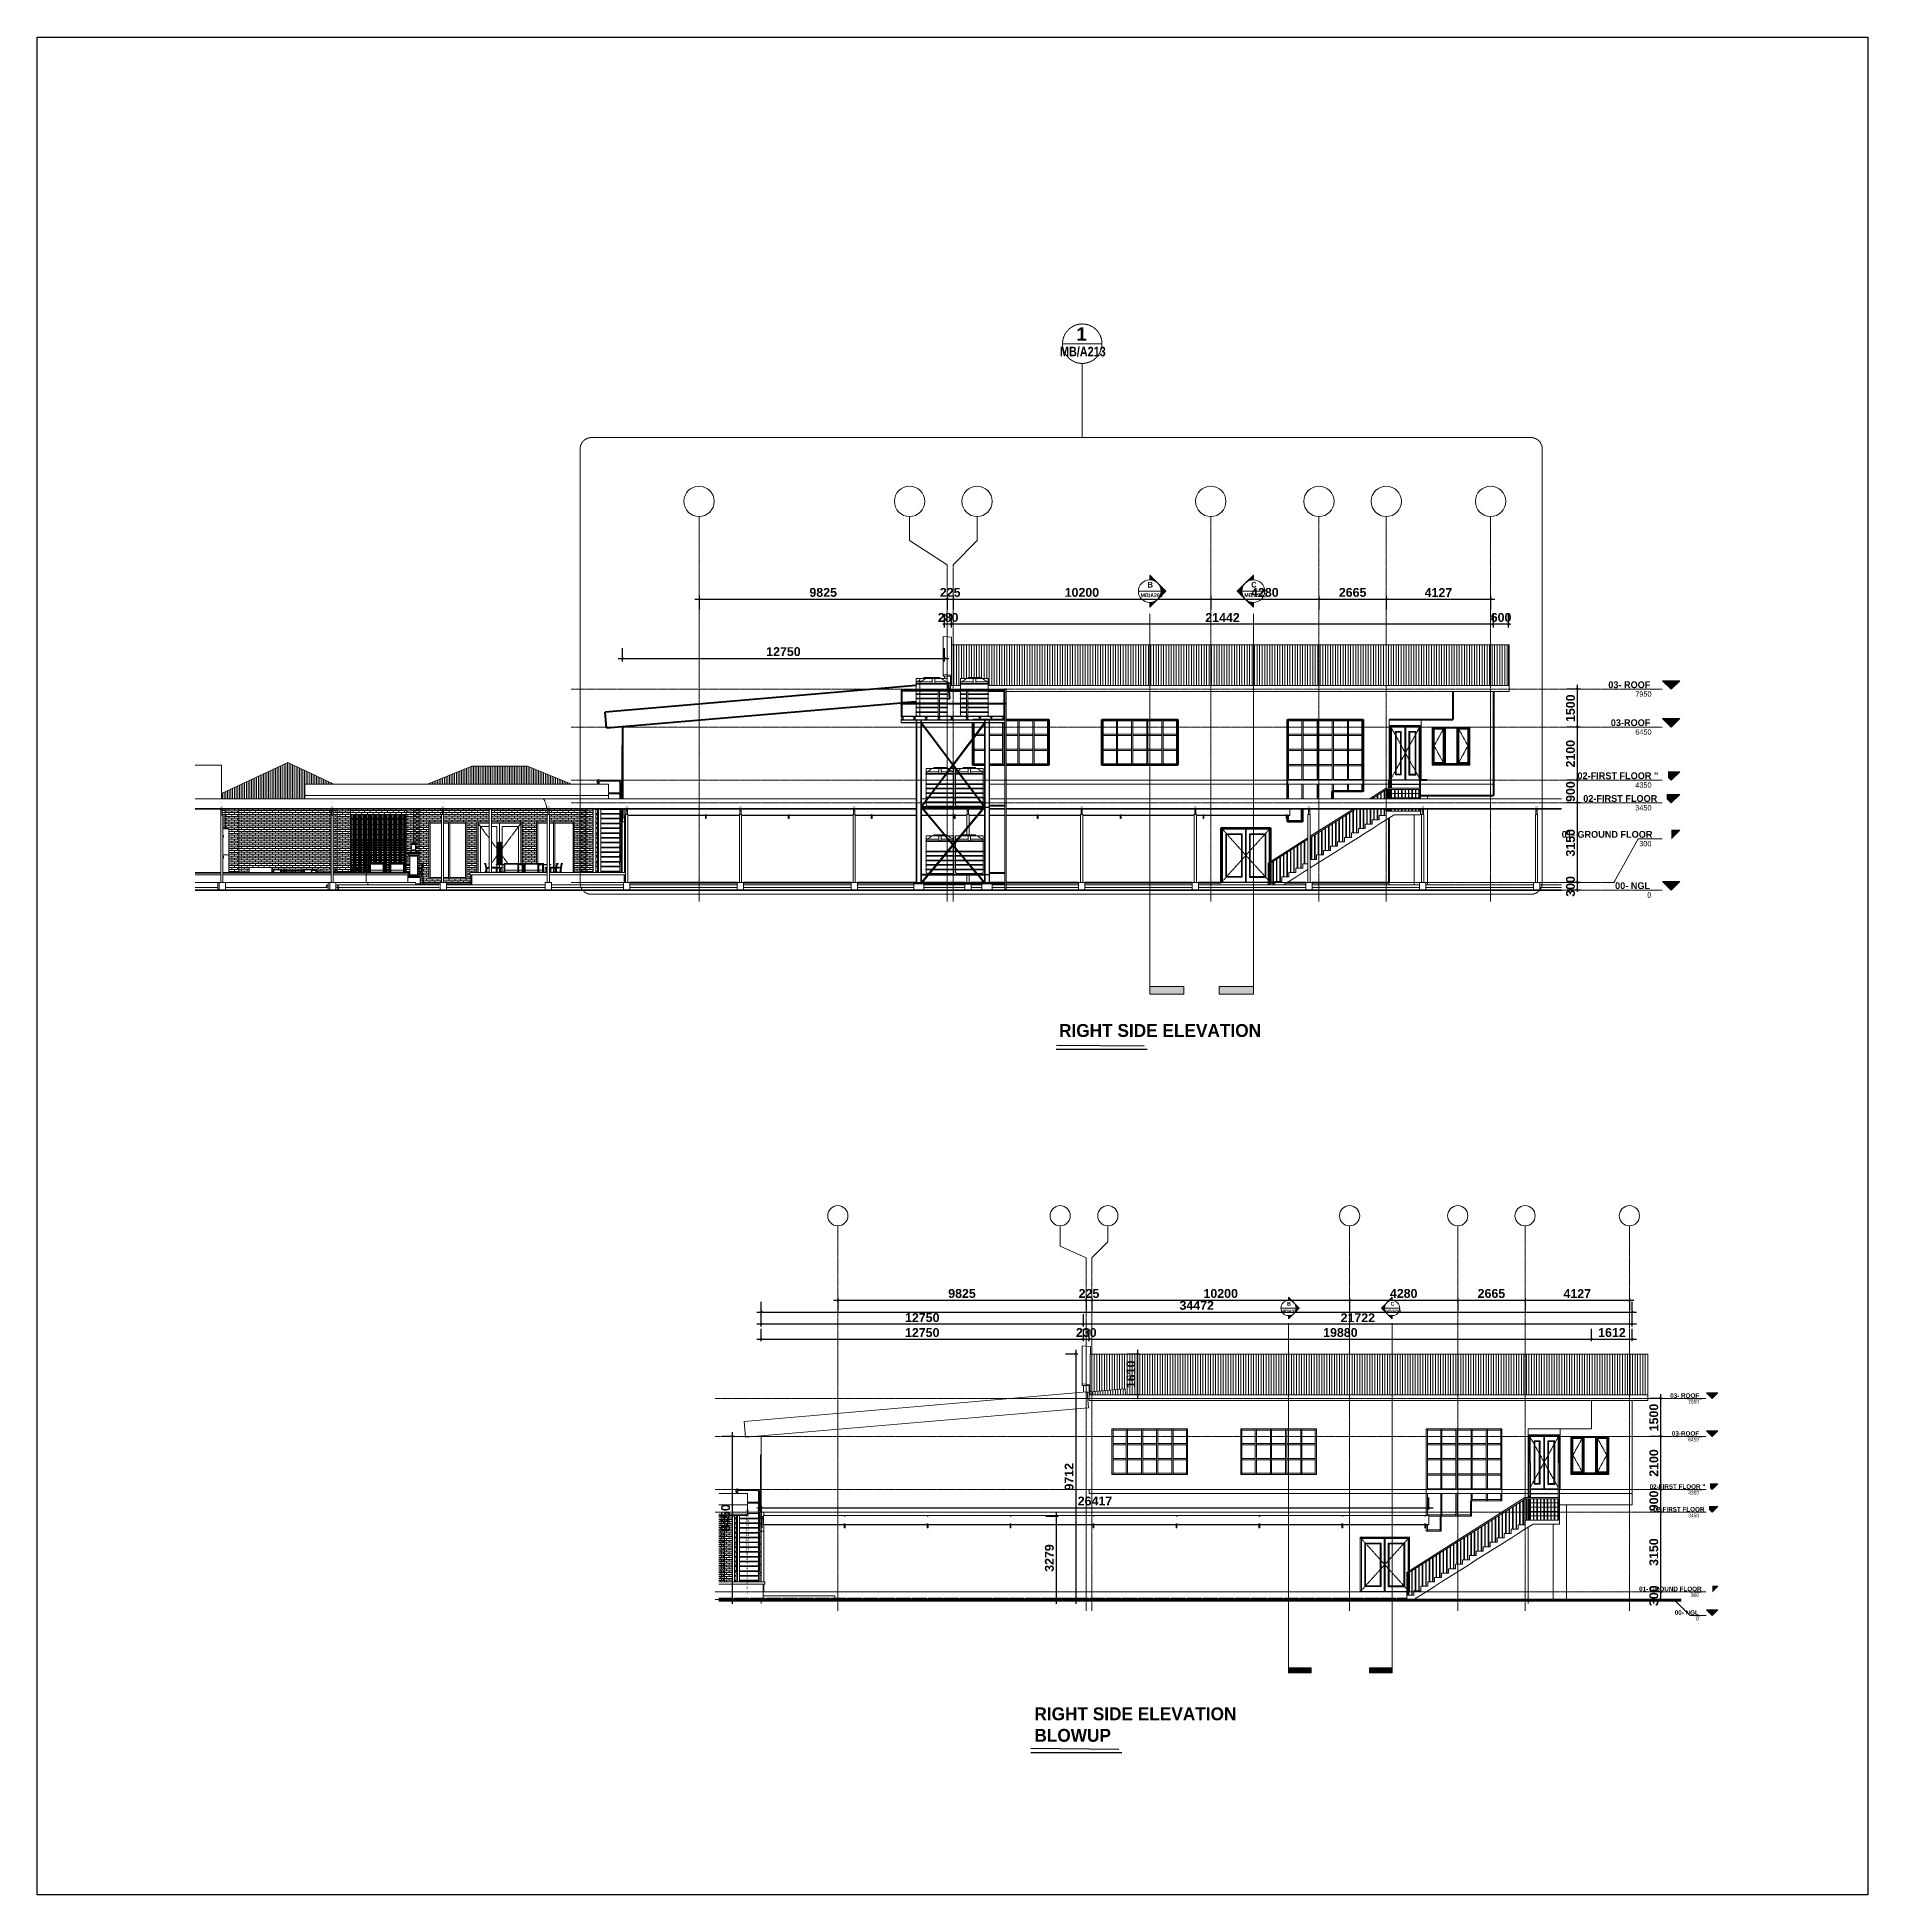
# Model space of a CAD drawing. Header units: inches. Extents: x 22 to 382261, y 22 to 371281.
# Drawn here: x 185848 to 258290, y 100501 to 174008 of the extents above; entities that cross this region are included whole.
import ezdxf

# ---------------------------------------------------------------- set-up
doc = ezdxf.new("R2010")
doc.units = ezdxf.units.IN
doc.header["$MEASUREMENT"] = 0
for name, pattern in [('_Tracejado médio', [4, 3, -1]), ('Centre', [31.75, 6.35, -4.7625, 15.875, -4.7625]), ('Grid Line 1_2_', [22.225, 12.7, -3.175, 3.175, -3.175])]:
    doc.linetypes.add(name, pattern=pattern)
for name, color, linetype, lineweight in [('A-ANNO-DIMS', 211, 'Continuous', 9), ('A-ANNO-SYMB', 150, 'Continuous', 9), ('A-COLS', 52, 'Continuous', 9), ('A-DETL', 90, 'Continuous', 9), ('A-DETL-GENF', 92, 'Continuous', 9), ('A-DETL-THIN', 151, 'Continuous', 9), ('A-DOOR', 31, 'Continuous', 9), ('A-DOOR-FRAM', 31, 'Continuous', 9), ('A-FLOR', 192, 'Continuous', 9), ('A-FLOR-HRAL', 11, 'Continuous', 9), ('A-FLOR-LEVL', 51, 'Continuous', 9), ('A-GENM', 13, 'Continuous', 9), ('A-GLAZ', 151, 'Continuous', 9), ('A-GLAZ-CURT', 52, 'Continuous', 9), ('A-GLAZ-CWMG', 51, 'Continuous', 9), ('A-ROOF', 132, 'Continuous', 9), ('A-ROOF-OTLN', 132, 'Continuous', 9), ('A-ROOF-PATT', 132, 'Continuous', 9), ('A-WALL', 113, 'Continuous', 9), ('A-WALL-PATT', 111, 'Continuous', 9), ('E-LITE-EQPM', 33, 'Continuous', 9), ('G-ANNO-SYMB', 111, 'Continuous', 9), ('G-ANNO-TEXT', 231, 'Continuous', 9), ('I-FURN', 30, 'Continuous', 9), ('I-WALL', 2, 'Continuous', 9), ('P-PIPE', 3, 'Continuous', 9), ('Q-CASE', 31, 'Continuous', 9), ('S-GRID', 1, 'Continuous', 9), ('S-GRID-IDEN', 1, 'Continuous', 9), ('S-STRS', 31, 'Continuous', 9), ('S-STRS-ANNO', 31, 'Continuous', 9)]:
    doc.layers.add(name, color=color, linetype=linetype, lineweight=lineweight)
doc.styles.add('Arial', font='arial.ttf', dxfattribs={"height": 506.015625})
doc.styles.add('Arial Narrow_B', font='ARIALNB.TTF', dxfattribs={"height": 255})
doc.styles.add('Arial Narrow_B_1', font='ARIALNB.TTF', dxfattribs={"height": 170})
doc.styles.add('Arial Narrow_B_2', font='ARIALNB.TTF', dxfattribs={"height": 437.5})
doc.styles.add('Arial_B', font='arialbd.ttf', dxfattribs={"height": 350.793651})
doc.styles.add('Arial_B_1', font='arialbd.ttf', dxfattribs={"height": 180.555556})
doc.styles.add('Century Gothic', font='GOTHIC.TTF', dxfattribs={"height": 255})
doc.styles.add('Century Gothic_B', font='GOTHICB.TTF', dxfattribs={"height": 510})
doc.dimstyles.new('2', dxfattribs={"dimscale": 304.8, "dimtxt": 346.888196, "dimasz": 0.221354, "dimexe": 1.338583, "dimexo": 0.0625, "dimgap": 0.278871, "dimtad": 1, "dimdec": 0, "dimzin": 0, "dimdsep": 46, "dimtxsty": 'Arial_B', "dimblk1": 'OBLIQUE', "dimblk2": 'OBLIQUE', "dimsah": 1, "dimcen": 0.09, "dimdle": 0.557743, "dimazin": 0, "dimtfac": 1, "dimtdec": 4, "dimtix": 1, "dimtmove": 0, "dimatfit": 3, "dimfxl": 0.557743, "dimfxlon": 1, "dimtvp": 1, "dimtolj": 1, "dimtzin": 0, "dimarcsym": 2})
pattern_1 = [(0, (207439.12, 140555.38), (0, 75), []), (90, (207439.12, 140555.38), (-112.5, 75), [75, -75])]
pattern_2 = [(0, (609.6, 300), (0, 75), []), (90, (609.6, 300), (-112.5, 75), [75, -75])]

msp = doc.modelspace()

# ---------------------------------------------------------------- texts
at = {"layer": 'A-ANNO-SYMB', "linetype": '_Tracejado médio', "attachment_point": 1}
for s, insert, char_height, width, style in [('\\fArial|b1|i0|c0|p34|;1', (226972.9, 162524.8), 525, 505.063, 'Arial_B_1'), ('MB/A213', (226319.1, 161756.3), 375, 2188.607, 'Arial Narrow_B')]:
    msp.add_mtext(s, dxfattribs=dict(at, insert=insert, char_height=char_height, width=width, style=style))
at = {"layer": 'G-ANNO-SYMB', "attachment_point": 1}
for s, insert, char_height, width, style in [('\\fArial Narrow|b1|i0|c0|p34|;B', (229787.8, 152453.6), 225, 228.481, 'Arial Narrow_B_1'), ('\\fArial Narrow|b1|i0|c0|p34|;C', (233887.8, 152453.6), 225, 228.481, 'Arial Narrow_B_1'), ('MB/A209', (229515.6, 151999), 150, 889.873, 'Arial Narrow_B_2'), ('MB/A210', (233615.6, 151999), 150, 889.873, 'Arial Narrow_B_2'), ('MB/A209', (235128.2, 123661.2), 100, 593.249, 'Arial Narrow_B_1'), ('\\fArial Narrow|b1|i0|c0|p34|;B', (235309.7, 123964.3), 150, 152.321, 'Arial Narrow_B'), ('MB/A210', (239228.2, 123661.2), 100, 593.249, 'Arial Narrow_B_1'), ('\\fArial Narrow|b1|i0|c0|p34|;C', (239409.7, 123964.3), 150, 152.321, 'Arial Narrow_B')]:
    msp.add_mtext(s, dxfattribs=dict(at, insert=insert, char_height=char_height, width=width, style=style))
at = {"layer": 'G-ANNO-TEXT', "color": 7, "char_height": 510, "width": 8395.272, "attachment_point": 1, "style": 'Century Gothic_B'}
for s, insert in [('RIGHT SIDE ELEVATION', (226284.6, 134957.7)), ('RIGHT SIDE ELEVATION BLOWUP', (225309, 107918.1))]:
    msp.add_mtext(s, dxfattribs=dict(at, insert=insert))
at = {"layer": 'S-STRS-ANNO', "char_height": 100, "attachment_point": 1, "line_spacing_factor": 0.941778, "style": 'Arial'}
for s, insert, width in [('18', (213870.4, 115744.9), 184.588), ('17', (213870.4, 115555.5), 184.588), ('16', (213870.4, 115366), 184.588), ('15', (213870.4, 115176.5), 184.588), ('14', (213870.4, 114987), 184.588), ('13', (213870.4, 114797.6), 184.588), ('12', (213870.4, 114608.1), 184.588), ('11', (213870.4, 114418.6), 184.588), ('10', (213870.4, 114229.1), 184.588), ('9', (213908.9, 114039.7), 92.294), ('5', (213908.9, 113281.8), 92.294), ('8', (213908.9, 113850.2), 92.294), ('7', (213908.9, 113660.7), 92.294), ('6', (213908.9, 113471.2), 92.294), ('4', (213908.9, 113092.3), 92.294), ('3', (213908.9, 112902.8), 92.294), ('2', (213908.9, 112713.4), 92.294), ('1', (213908.9, 112523.9), 92.294)]:
    msp.add_mtext(s, dxfattribs=dict(at, insert=insert, width=width))

# ---------------------------------------------------------------- blocks, each defined once
blk = doc.blocks.new('Walls 1 - Walls 1-356110-Right Side Elevation')
at = {"layer": 'A-WALL'}
blk.add_line((-11519, 700), (-11519, 3205), dxfattribs=at)
blk = doc.blocks.new('Railing - 950mm High Post-464051-Right Side Elevation')
at = {"layer": 'A-FLOR-HRAL'}
for p, q in [((-11619, 3205), (-11619, 3025)), ((-11619, 3025), (-11615, 3025)), ((-11619, 2955), (-11619, 2714)), ((-11619, 2955), (-11615, 2955)), ((-11618, 3020), (-11615, 3020)), ((-11618, 2960), (-11615, 2960)), ((-11573, 3025), (-11569, 3025)), ((-11573, 3020), (-11570, 3020)), ((-11573, 2960), (-11570, 2960)), ((-11573, 2955), (-11569, 2955)), ((-11569, 3025), (-11569, 3205)), ((-11569, 2714), (-11569, 2955)), ((-11642, 2471), (-11642, 2463)), ((-11642, 2471), (-11618, 2471)), ((-11619, 2657), (-11619, 2487)), ((-11619, 2487), (-11618, 2487)), ((-11570, 2471), (-11547, 2471)), ((-11569, 2487), (-11569, 2657)), ((-11568, 2463), (-11547, 2463)), ((-11547, 2463), (-11547, 2471))]:
    blk.add_line(p, q, dxfattribs=at)
at = {"layer": 'A-FLOR-HRAL', "flags": 128}
for points in [[(-11619, 2960), (-11620, 2961), (-11622, 2962), (-11623, 2963), (-11624, 2964), (-11625, 2965), (-11626, 2967), (-11627, 2968), (-11627, 2969), (-11628, 2970), (-11629, 2972), (-11630, 2973), (-11630, 2975), (-11631, 2976), (-11631, 2978), (-11632, 2979), (-11632, 2981), (-11633, 2982), (-11633, 2984), (-11633, 2985), (-11633, 2987), (-11633, 2988), (-11633, 2990), (-11633, 2991), (-11633, 2993), (-11633, 2995), (-11633, 2996), (-11632, 2998), (-11632, 2999), (-11632, 3001), (-11631, 3002), (-11631, 3004), (-11630, 3005), (-11629, 3006), (-11629, 3008), (-11628, 3009), (-11627, 3011), (-11626, 3012), (-11625, 3013), (-11624, 3014), (-11623, 3016), (-11622, 3017), (-11621, 3018), (-11620, 3019), (-11619, 3020)], [(-11619, 3020), (-11619, 3020), (-11619, 3020), (-11620, 3020), (-11620, 3020), (-11620, 3020), (-11620, 3020), (-11620, 3020), (-11620, 3020), (-11620, 3020), (-11620, 3020), (-11620, 3020), (-11620, 3020), (-11620, 3020), (-11620, 3020), (-11620, 3020), (-11621, 3021), (-11621, 3021), (-11621, 3021), (-11621, 3021), (-11621, 3021), (-11621, 3021), (-11621, 3021), (-11621, 3021), (-11621, 3021), (-11621, 3021), (-11621, 3021), (-11621, 3022), (-11621, 3022), (-11621, 3022), (-11621, 3022), (-11621, 3022), (-11621, 3022), (-11621, 3022), (-11621, 3022), (-11621, 3022), (-11621, 3022), (-11621, 3023), (-11621, 3023), (-11621, 3023), (-11621, 3023), (-11621, 3023), (-11621, 3023), (-11621, 3023), (-11621, 3023), (-11621, 3023), (-11621, 3023), (-11621, 3023), (-11621, 3024), (-11621, 3024), (-11620, 3024), (-11620, 3024), (-11620, 3024), (-11620, 3024), (-11620, 3024), (-11620, 3024), (-11620, 3024), (-11620, 3024), (-11620, 3024), (-11620, 3024), (-11620, 3024), (-11620, 3024), (-11619, 3024), (-11619, 3024), (-11619, 3024), (-11619, 3025)], [(-11619, 2955), (-11619, 2955), (-11619, 2955), (-11620, 2955), (-11620, 2955), (-11620, 2955), (-11620, 2955), (-11620, 2955), (-11620, 2955), (-11620, 2955), (-11620, 2955), (-11620, 2955), (-11620, 2956), (-11620, 2956), (-11620, 2956), (-11620, 2956), (-11621, 2956), (-11621, 2956), (-11621, 2956), (-11621, 2956), (-11621, 2956), (-11621, 2956), (-11621, 2956), (-11621, 2956), (-11621, 2957), (-11621, 2957), (-11621, 2957), (-11621, 2957), (-11621, 2957), (-11621, 2957), (-11621, 2957), (-11621, 2957), (-11621, 2957), (-11621, 2957), (-11621, 2958), (-11621, 2958), (-11621, 2958), (-11621, 2958), (-11621, 2958), (-11621, 2958), (-11621, 2958), (-11621, 2958), (-11621, 2958), (-11621, 2958), (-11621, 2958), (-11621, 2959), (-11621, 2959), (-11621, 2959), (-11621, 2959), (-11621, 2959), (-11620, 2959), (-11620, 2959), (-11620, 2959), (-11620, 2959), (-11620, 2959), (-11620, 2959), (-11620, 2959), (-11620, 2959), (-11620, 2959), (-11620, 2960), (-11620, 2960), (-11620, 2960), (-11619, 2960), (-11619, 2960), (-11619, 2960), (-11619, 2960)], [(-11569, 3025), (-11569, 3024), (-11569, 3024), (-11569, 3024), (-11569, 3024), (-11569, 3024), (-11569, 3024), (-11569, 3024), (-11568, 3024), (-11568, 3024), (-11568, 3024), (-11568, 3024), (-11568, 3024), (-11568, 3024), (-11568, 3024), (-11568, 3024), (-11568, 3024), (-11568, 3024), (-11568, 3023), (-11568, 3023), (-11568, 3023), (-11568, 3023), (-11568, 3023), (-11568, 3023), (-11567, 3023), (-11567, 3023), (-11567, 3023), (-11567, 3023), (-11567, 3023), (-11567, 3022), (-11567, 3022), (-11567, 3022), (-11567, 3022), (-11567, 3022), (-11567, 3022), (-11567, 3022), (-11567, 3022), (-11567, 3022), (-11567, 3022), (-11567, 3021), (-11567, 3021), (-11567, 3021), (-11568, 3021), (-11568, 3021), (-11568, 3021), (-11568, 3021), (-11568, 3021), (-11568, 3021), (-11568, 3021), (-11568, 3021), (-11568, 3020), (-11568, 3020), (-11568, 3020), (-11568, 3020), (-11568, 3020), (-11568, 3020), (-11568, 3020), (-11568, 3020), (-11569, 3020), (-11569, 3020), (-11569, 3020), (-11569, 3020), (-11569, 3020), (-11569, 3020), (-11569, 3020), (-11569, 3020)], [(-11569, 3020), (-11568, 3019), (-11567, 3018), (-11566, 3016), (-11565, 3015), (-11564, 3014), (-11563, 3013), (-11562, 3012), (-11561, 3010), (-11560, 3009), (-11559, 3008), (-11559, 3006), (-11558, 3005), (-11558, 3003), (-11557, 3002), (-11557, 3000), (-11556, 2999), (-11556, 2997), (-11556, 2996), (-11555, 2994), (-11555, 2993), (-11555, 2991), (-11555, 2990), (-11555, 2988), (-11555, 2986), (-11555, 2985), (-11556, 2983), (-11556, 2982), (-11556, 2980), (-11557, 2979), (-11557, 2977), (-11558, 2976), (-11558, 2974), (-11559, 2973), (-11560, 2972), (-11560, 2970), (-11561, 2969), (-11562, 2968), (-11563, 2966), (-11564, 2965), (-11565, 2964), (-11566, 2963), (-11567, 2962), (-11568, 2961), (-11569, 2960)], [(-11569, 2960), (-11569, 2960), (-11569, 2960), (-11569, 2960), (-11569, 2960), (-11569, 2960), (-11569, 2960), (-11569, 2959), (-11568, 2959), (-11568, 2959), (-11568, 2959), (-11568, 2959), (-11568, 2959), (-11568, 2959), (-11568, 2959), (-11568, 2959), (-11568, 2959), (-11568, 2959), (-11568, 2959), (-11568, 2959), (-11568, 2959), (-11568, 2958), (-11568, 2958), (-11568, 2958), (-11567, 2958), (-11567, 2958), (-11567, 2958), (-11567, 2958), (-11567, 2958), (-11567, 2958), (-11567, 2958), (-11567, 2957), (-11567, 2957), (-11567, 2957), (-11567, 2957), (-11567, 2957), (-11567, 2957), (-11567, 2957), (-11567, 2957), (-11567, 2957), (-11567, 2957), (-11567, 2956), (-11568, 2956), (-11568, 2956), (-11568, 2956), (-11568, 2956), (-11568, 2956), (-11568, 2956), (-11568, 2956), (-11568, 2956), (-11568, 2956), (-11568, 2956), (-11568, 2956), (-11568, 2956), (-11568, 2955), (-11568, 2955), (-11568, 2955), (-11568, 2955), (-11569, 2955), (-11569, 2955), (-11569, 2955), (-11569, 2955), (-11569, 2955), (-11569, 2955), (-11569, 2955), (-11569, 2955)], [(-11637, 2471), (-11635, 2471), (-11634, 2471), (-11633, 2471), (-11632, 2471), (-11631, 2472), (-11629, 2472), (-11628, 2472), (-11627, 2473), (-11626, 2473), (-11625, 2473), (-11623, 2474), (-11622, 2474), (-11621, 2475), (-11620, 2476), (-11619, 2476)], [(-11619, 2476), (-11620, 2476), (-11620, 2476), (-11620, 2477), (-11620, 2477), (-11620, 2477), (-11621, 2477), (-11621, 2477), (-11621, 2477), (-11621, 2477), (-11621, 2477), (-11621, 2477), (-11622, 2478), (-11622, 2478), (-11622, 2478), (-11622, 2478), (-11622, 2478), (-11622, 2479), (-11622, 2479), (-11622, 2479), (-11622, 2479), (-11623, 2479), (-11623, 2479), (-11623, 2480), (-11623, 2480), (-11623, 2480), (-11623, 2480), (-11623, 2481), (-11623, 2481), (-11623, 2481), (-11623, 2481), (-11623, 2481), (-11623, 2482), (-11623, 2482), (-11623, 2482), (-11623, 2482), (-11623, 2482), (-11623, 2483), (-11623, 2483), (-11623, 2483), (-11623, 2483), (-11623, 2483), (-11623, 2484), (-11622, 2484), (-11622, 2484), (-11622, 2484), (-11622, 2484), (-11622, 2485), (-11622, 2485), (-11622, 2485), (-11622, 2485), (-11621, 2485), (-11621, 2485), (-11621, 2486), (-11621, 2486), (-11621, 2486), (-11621, 2486), (-11620, 2486), (-11620, 2486), (-11620, 2486), (-11620, 2486), (-11620, 2486), (-11619, 2487), (-11619, 2487)], [(-11569, 2487), (-11569, 2486), (-11569, 2486), (-11569, 2486), (-11568, 2486), (-11568, 2486), (-11568, 2486), (-11568, 2486), (-11568, 2486), (-11567, 2486), (-11567, 2486), (-11567, 2485), (-11567, 2485), (-11567, 2485), (-11567, 2485), (-11567, 2485), (-11566, 2485), (-11566, 2484), (-11566, 2484), (-11566, 2484), (-11566, 2484), (-11566, 2484), (-11566, 2483), (-11566, 2483), (-11566, 2483), (-11566, 2483), (-11566, 2483), (-11565, 2482), (-11565, 2482), (-11565, 2482), (-11565, 2482), (-11565, 2482), (-11565, 2481), (-11565, 2481), (-11565, 2481), (-11565, 2481), (-11565, 2480), (-11566, 2480), (-11566, 2480), (-11566, 2480), (-11566, 2480), (-11566, 2479), (-11566, 2479), (-11566, 2479), (-11566, 2479), (-11566, 2479), (-11566, 2478), (-11566, 2478), (-11567, 2478), (-11567, 2478), (-11567, 2478), (-11567, 2478), (-11567, 2477), (-11567, 2477), (-11567, 2477), (-11568, 2477), (-11568, 2477), (-11568, 2477), (-11568, 2477), (-11568, 2477), (-11569, 2476), (-11569, 2476), (-11569, 2476), (-11569, 2476)], [(-11569, 2476), (-11568, 2476), (-11567, 2475), (-11566, 2474), (-11565, 2474), (-11564, 2473), (-11562, 2473), (-11561, 2472), (-11560, 2472), (-11559, 2472), (-11558, 2472), (-11556, 2471), (-11555, 2471), (-11554, 2471), (-11553, 2471), (-11552, 2471)]]:
    blk.add_lwpolyline(points, dxfattribs=at)
blk = doc.blocks.new('Railing - 950mm High Post-464049-Right Side Elevation')
at = {"layer": 'A-FLOR-HRAL'}
for p, q in [((-11619, 2648), (-11619, 2647)), ((-11619, 2648), (-11615, 2648)), ((-11619, 2647), (-11615, 2647)), ((-11619, 2642), (-11619, 2219)), ((-11619, 2642), (-11615, 2642)), ((-11619, 2219), (-11615, 2219)), ((-11618, 2214), (-11615, 2214)), ((-11574, 2648), (-11569, 2648)), ((-11574, 2647), (-11569, 2647)), ((-11574, 2642), (-11569, 2642)), ((-11573, 2219), (-11569, 2219)), ((-11573, 2214), (-11570, 2214)), ((-11569, 2647), (-11569, 2648)), ((-11569, 2219), (-11569, 2642)), ((-11642, 1713), (-11642, 1705)), ((-11642, 1713), (-11618, 1713)), ((-11619, 2150), (-11619, 1909)), ((-11619, 2150), (-11615, 2150)), ((-11619, 1852), (-11619, 1729)), ((-11619, 1729), (-11618, 1729)), ((-11618, 2154), (-11616, 2154)), ((-11573, 2154), (-11570, 2154)), ((-11573, 2150), (-11569, 2150)), ((-11570, 1713), (-11547, 1713)), ((-11569, 1908), (-11569, 2150)), ((-11569, 1729), (-11569, 1852)), ((-11568, 1705), (-11547, 1705)), ((-11547, 1705), (-11547, 1713))]:
    blk.add_line(p, q, dxfattribs=at)
at = {"layer": 'A-FLOR-HRAL', "flags": 128}
for points in [[(-11622, 2657), (-11624, 2659), (-11625, 2660), (-11625, 2661), (-11626, 2662), (-11627, 2664), (-11628, 2665), (-11629, 2666), (-11630, 2668), (-11630, 2669), (-11631, 2671), (-11631, 2672), (-11632, 2674), (-11632, 2675), (-11632, 2677), (-11633, 2678), (-11633, 2680), (-11633, 2681), (-11633, 2683), (-11633, 2684), (-11633, 2686), (-11633, 2687), (-11633, 2689), (-11633, 2691), (-11633, 2692), (-11632, 2694), (-11632, 2695), (-11631, 2697), (-11631, 2698), (-11630, 2700), (-11630, 2701), (-11629, 2702), (-11628, 2704), (-11627, 2705), (-11627, 2706), (-11626, 2708), (-11625, 2709), (-11624, 2710), (-11623, 2711), (-11622, 2712), (-11620, 2713), (-11619, 2714), (-11618, 2715), (-11617, 2716), (-11615, 2717), (-11614, 2718), (-11613, 2719), (-11611, 2720), (-11610, 2720), (-11608, 2721), (-11607, 2721), (-11606, 2722), (-11604, 2722), (-11603, 2723), (-11601, 2723), (-11599, 2723), (-11598, 2723), (-11596, 2723), (-11595, 2723), (-11594, 2723)], [(-11619, 2154), (-11620, 2156), (-11622, 2157), (-11623, 2158), (-11624, 2159), (-11625, 2160), (-11626, 2161), (-11627, 2163), (-11627, 2164), (-11628, 2165), (-11629, 2167), (-11630, 2168), (-11630, 2169), (-11631, 2171), (-11631, 2172), (-11632, 2174), (-11632, 2175), (-11633, 2177), (-11633, 2178), (-11633, 2180), (-11633, 2182), (-11633, 2183), (-11633, 2185), (-11633, 2186), (-11633, 2188), (-11633, 2189), (-11633, 2191), (-11632, 2192), (-11632, 2194), (-11632, 2195), (-11631, 2197), (-11631, 2198), (-11630, 2200), (-11629, 2201), (-11629, 2203), (-11628, 2204), (-11627, 2205), (-11626, 2207), (-11625, 2208), (-11624, 2209), (-11623, 2210), (-11622, 2211), (-11621, 2213), (-11620, 2214), (-11619, 2214)], [(-11621, 2652), (-11621, 2652), (-11621, 2652), (-11621, 2652), (-11621, 2652), (-11621, 2653), (-11621, 2653), (-11621, 2653), (-11621, 2653), (-11621, 2654), (-11621, 2654), (-11621, 2654), (-11621, 2654), (-11621, 2654), (-11621, 2655), (-11621, 2655), (-11621, 2655), (-11621, 2655), (-11621, 2655), (-11621, 2656), (-11621, 2656), (-11621, 2656), (-11622, 2656), (-11622, 2656), (-11622, 2657), (-11622, 2657), (-11622, 2657), (-11622, 2657), (-11622, 2657), (-11622, 2657), (-11622, 2657)], [(-11619, 2648), (-11619, 2648), (-11619, 2648), (-11620, 2648), (-11620, 2648), (-11620, 2648), (-11620, 2648), (-11620, 2648), (-11620, 2648), (-11620, 2648), (-11620, 2648), (-11620, 2648), (-11620, 2648), (-11620, 2648), (-11621, 2649), (-11621, 2649), (-11621, 2649), (-11621, 2649), (-11621, 2649), (-11621, 2649), (-11621, 2649), (-11621, 2649), (-11621, 2649), (-11621, 2649), (-11621, 2649), (-11621, 2649), (-11621, 2650), (-11621, 2650), (-11621, 2650), (-11621, 2650), (-11621, 2650), (-11621, 2650), (-11622, 2650), (-11622, 2650), (-11622, 2650), (-11622, 2650), (-11622, 2651), (-11622, 2651), (-11622, 2651), (-11622, 2651), (-11622, 2651), (-11622, 2651), (-11622, 2651), (-11621, 2651), (-11621, 2651), (-11621, 2651), (-11621, 2652), (-11621, 2652)], [(-11619, 2642), (-11619, 2642), (-11619, 2642), (-11620, 2642), (-11620, 2642), (-11620, 2642), (-11620, 2642), (-11620, 2642), (-11620, 2642), (-11620, 2642), (-11620, 2642), (-11620, 2642), (-11620, 2642), (-11620, 2642), (-11620, 2642), (-11620, 2643), (-11621, 2643), (-11621, 2643), (-11621, 2643), (-11621, 2643), (-11621, 2643), (-11621, 2643), (-11621, 2643), (-11621, 2643), (-11621, 2643), (-11621, 2643), (-11621, 2644), (-11621, 2644), (-11621, 2644), (-11621, 2644), (-11621, 2644), (-11621, 2644), (-11621, 2644), (-11621, 2644), (-11621, 2644), (-11621, 2644), (-11621, 2645), (-11621, 2645), (-11621, 2645), (-11621, 2645), (-11621, 2645), (-11621, 2645), (-11621, 2645), (-11621, 2645), (-11621, 2645), (-11621, 2645), (-11621, 2645), (-11621, 2646), (-11621, 2646), (-11621, 2646), (-11620, 2646), (-11620, 2646), (-11620, 2646), (-11620, 2646), (-11620, 2646), (-11620, 2646), (-11620, 2646), (-11620, 2646), (-11620, 2646), (-11620, 2646), (-11620, 2646), (-11620, 2646), (-11619, 2646), (-11619, 2647), (-11619, 2647), (-11619, 2647)], [(-11619, 2214), (-11619, 2214), (-11619, 2214), (-11620, 2215), (-11620, 2215), (-11620, 2215), (-11620, 2215), (-11620, 2215), (-11620, 2215), (-11620, 2215), (-11620, 2215), (-11620, 2215), (-11620, 2215), (-11620, 2215), (-11620, 2215), (-11620, 2215), (-11621, 2215), (-11621, 2215), (-11621, 2215), (-11621, 2216), (-11621, 2216), (-11621, 2216), (-11621, 2216), (-11621, 2216), (-11621, 2216), (-11621, 2216), (-11621, 2216), (-11621, 2216), (-11621, 2216), (-11621, 2217), (-11621, 2217), (-11621, 2217), (-11621, 2217), (-11621, 2217), (-11621, 2217), (-11621, 2217), (-11621, 2217), (-11621, 2217), (-11621, 2217), (-11621, 2217), (-11621, 2218), (-11621, 2218), (-11621, 2218), (-11621, 2218), (-11621, 2218), (-11621, 2218), (-11621, 2218), (-11621, 2218), (-11621, 2218), (-11621, 2218), (-11620, 2218), (-11620, 2219), (-11620, 2219), (-11620, 2219), (-11620, 2219), (-11620, 2219), (-11620, 2219), (-11620, 2219), (-11620, 2219), (-11620, 2219), (-11620, 2219), (-11620, 2219), (-11619, 2219), (-11619, 2219), (-11619, 2219), (-11619, 2219)], [(-11594, 2723), (-11593, 2723), (-11591, 2723), (-11589, 2723), (-11588, 2723), (-11586, 2723), (-11585, 2722), (-11583, 2722), (-11582, 2722), (-11580, 2721), (-11579, 2720), (-11578, 2720), (-11576, 2719), (-11575, 2718), (-11573, 2718), (-11572, 2717), (-11571, 2716), (-11570, 2715), (-11568, 2714), (-11567, 2713), (-11566, 2712), (-11565, 2711), (-11564, 2709), (-11563, 2708), (-11562, 2707), (-11561, 2706), (-11561, 2704), (-11560, 2703), (-11559, 2701), (-11558, 2700), (-11558, 2699), (-11557, 2697), (-11557, 2696), (-11556, 2694), (-11556, 2693), (-11556, 2691), (-11555, 2690), (-11555, 2688), (-11555, 2686), (-11555, 2685), (-11555, 2683), (-11555, 2682), (-11555, 2680), (-11556, 2679), (-11556, 2677), (-11556, 2676), (-11557, 2674), (-11557, 2673), (-11557, 2671), (-11558, 2670), (-11559, 2668), (-11559, 2667), (-11560, 2665), (-11561, 2664), (-11562, 2663), (-11563, 2661), (-11564, 2660), (-11565, 2659), (-11566, 2658), (-11566, 2657)], [(-11567, 2652), (-11567, 2651), (-11567, 2651), (-11567, 2651), (-11567, 2651), (-11567, 2651), (-11567, 2651), (-11567, 2651), (-11567, 2651), (-11567, 2651), (-11567, 2651), (-11567, 2650), (-11567, 2650), (-11567, 2650), (-11567, 2650), (-11567, 2650), (-11567, 2650), (-11567, 2650), (-11567, 2650), (-11567, 2650), (-11567, 2650), (-11567, 2650), (-11567, 2649), (-11567, 2649), (-11567, 2649), (-11567, 2649), (-11567, 2649), (-11567, 2649), (-11567, 2649), (-11568, 2649), (-11568, 2649), (-11568, 2649), (-11568, 2649), (-11568, 2649), (-11568, 2648), (-11568, 2648), (-11568, 2648), (-11568, 2648), (-11568, 2648), (-11568, 2648), (-11568, 2648), (-11569, 2648), (-11569, 2648), (-11569, 2648), (-11569, 2648), (-11569, 2648), (-11569, 2648), (-11569, 2648)], [(-11569, 2647), (-11569, 2647), (-11569, 2646), (-11569, 2646), (-11569, 2646), (-11569, 2646), (-11569, 2646), (-11569, 2646), (-11568, 2646), (-11568, 2646), (-11568, 2646), (-11568, 2646), (-11568, 2646), (-11568, 2646), (-11568, 2646), (-11568, 2646), (-11568, 2646), (-11568, 2646), (-11568, 2646), (-11568, 2645), (-11568, 2645), (-11568, 2645), (-11568, 2645), (-11568, 2645), (-11567, 2645), (-11567, 2645), (-11567, 2645), (-11567, 2645), (-11567, 2645), (-11567, 2644), (-11567, 2644), (-11567, 2644), (-11567, 2644), (-11567, 2644), (-11567, 2644), (-11567, 2644), (-11567, 2644), (-11567, 2644), (-11567, 2644), (-11567, 2643), (-11567, 2643), (-11567, 2643), (-11568, 2643), (-11568, 2643), (-11568, 2643), (-11568, 2643), (-11568, 2643), (-11568, 2643), (-11568, 2643), (-11568, 2643), (-11568, 2643), (-11568, 2642), (-11568, 2642), (-11568, 2642), (-11568, 2642), (-11568, 2642), (-11568, 2642), (-11568, 2642), (-11569, 2642), (-11569, 2642), (-11569, 2642), (-11569, 2642), (-11569, 2642), (-11569, 2642), (-11569, 2642), (-11569, 2642)], [(-11569, 2219), (-11569, 2219), (-11569, 2219), (-11569, 2219), (-11569, 2219), (-11569, 2219), (-11569, 2219), (-11569, 2219), (-11568, 2219), (-11568, 2219), (-11568, 2219), (-11568, 2219), (-11568, 2219), (-11568, 2219), (-11568, 2219), (-11568, 2218), (-11568, 2218), (-11568, 2218), (-11568, 2218), (-11568, 2218), (-11568, 2218), (-11568, 2218), (-11568, 2218), (-11568, 2218), (-11567, 2218), (-11567, 2218), (-11567, 2217), (-11567, 2217), (-11567, 2217), (-11567, 2217), (-11567, 2217), (-11567, 2217), (-11567, 2217), (-11567, 2217), (-11567, 2217), (-11567, 2217), (-11567, 2216), (-11567, 2216), (-11567, 2216), (-11567, 2216), (-11567, 2216), (-11567, 2216), (-11568, 2216), (-11568, 2216), (-11568, 2216), (-11568, 2216), (-11568, 2216), (-11568, 2215), (-11568, 2215), (-11568, 2215), (-11568, 2215), (-11568, 2215), (-11568, 2215), (-11568, 2215), (-11568, 2215), (-11568, 2215), (-11568, 2215), (-11568, 2215), (-11569, 2215), (-11569, 2215), (-11569, 2215), (-11569, 2215), (-11569, 2215), (-11569, 2214), (-11569, 2214), (-11569, 2214)], [(-11569, 2214), (-11568, 2213), (-11567, 2212), (-11566, 2211), (-11565, 2210), (-11564, 2209), (-11563, 2208), (-11562, 2206), (-11561, 2205), (-11560, 2204), (-11559, 2202), (-11559, 2201), (-11558, 2199), (-11558, 2198), (-11557, 2197), (-11557, 2195), (-11556, 2194), (-11556, 2192), (-11556, 2191), (-11555, 2189), (-11555, 2187), (-11555, 2186), (-11555, 2184), (-11555, 2183), (-11555, 2181), (-11555, 2180), (-11556, 2178), (-11556, 2177), (-11556, 2175), (-11557, 2174), (-11557, 2172), (-11558, 2171), (-11558, 2169), (-11559, 2168), (-11560, 2166), (-11560, 2165), (-11561, 2164), (-11562, 2162), (-11563, 2161), (-11564, 2160), (-11565, 2159), (-11566, 2157), (-11567, 2156), (-11568, 2155), (-11569, 2154)], [(-11566, 2657), (-11566, 2657), (-11566, 2657), (-11566, 2657), (-11567, 2657), (-11567, 2657), (-11567, 2656), (-11567, 2656), (-11567, 2656), (-11567, 2656), (-11567, 2656), (-11567, 2655), (-11567, 2655), (-11567, 2655), (-11567, 2655), (-11567, 2655), (-11567, 2654), (-11567, 2654), (-11567, 2654), (-11567, 2654), (-11567, 2654), (-11567, 2653), (-11567, 2653), (-11567, 2653), (-11567, 2653), (-11567, 2652), (-11567, 2652), (-11567, 2652), (-11567, 2652), (-11567, 2652), (-11567, 2652)], [(-11637, 1713), (-11635, 1713), (-11634, 1713), (-11633, 1713), (-11632, 1713), (-11631, 1714), (-11629, 1714), (-11628, 1714), (-11627, 1715), (-11626, 1715), (-11625, 1716), (-11623, 1716), (-11622, 1717), (-11621, 1717), (-11620, 1718), (-11619, 1718)], [(-11619, 1718), (-11620, 1718), (-11620, 1719), (-11620, 1719), (-11620, 1719), (-11620, 1719), (-11621, 1719), (-11621, 1719), (-11621, 1719), (-11621, 1719), (-11621, 1719), (-11621, 1720), (-11622, 1720), (-11622, 1720), (-11622, 1720), (-11622, 1720), (-11622, 1720), (-11622, 1721), (-11622, 1721), (-11622, 1721), (-11622, 1721), (-11623, 1721), (-11623, 1722), (-11623, 1722), (-11623, 1722), (-11623, 1722), (-11623, 1722), (-11623, 1723), (-11623, 1723), (-11623, 1723), (-11623, 1723), (-11623, 1723), (-11623, 1724), (-11623, 1724), (-11623, 1724), (-11623, 1724), (-11623, 1725), (-11623, 1725), (-11623, 1725), (-11623, 1725), (-11623, 1725), (-11623, 1726), (-11623, 1726), (-11622, 1726), (-11622, 1726), (-11622, 1726), (-11622, 1727), (-11622, 1727), (-11622, 1727), (-11622, 1727), (-11622, 1727), (-11621, 1727), (-11621, 1728), (-11621, 1728), (-11621, 1728), (-11621, 1728), (-11621, 1728), (-11620, 1728), (-11620, 1728), (-11620, 1728), (-11620, 1728), (-11620, 1729), (-11619, 1729), (-11619, 1729)], [(-11619, 2150), (-11619, 2150), (-11619, 2150), (-11620, 2150), (-11620, 2150), (-11620, 2150), (-11620, 2150), (-11620, 2150), (-11620, 2150), (-11620, 2150), (-11620, 2150), (-11620, 2150), (-11620, 2150), (-11620, 2150), (-11620, 2150), (-11620, 2150), (-11621, 2151), (-11621, 2151), (-11621, 2151), (-11621, 2151), (-11621, 2151), (-11621, 2151), (-11621, 2151), (-11621, 2151), (-11621, 2151), (-11621, 2151), (-11621, 2151), (-11621, 2152), (-11621, 2152), (-11621, 2152), (-11621, 2152), (-11621, 2152), (-11621, 2152), (-11621, 2152), (-11621, 2152), (-11621, 2152), (-11621, 2152), (-11621, 2153), (-11621, 2153), (-11621, 2153), (-11621, 2153), (-11621, 2153), (-11621, 2153), (-11621, 2153), (-11621, 2153), (-11621, 2153), (-11621, 2153), (-11621, 2153), (-11621, 2154), (-11621, 2154), (-11620, 2154), (-11620, 2154), (-11620, 2154), (-11620, 2154), (-11620, 2154), (-11620, 2154), (-11620, 2154), (-11620, 2154), (-11620, 2154), (-11620, 2154), (-11620, 2154), (-11620, 2154), (-11619, 2154), (-11619, 2154), (-11619, 2154), (-11619, 2154)], [(-11569, 2154), (-11569, 2154), (-11569, 2154), (-11569, 2154), (-11569, 2154), (-11569, 2154), (-11569, 2154), (-11569, 2154), (-11568, 2154), (-11568, 2154), (-11568, 2154), (-11568, 2154), (-11568, 2154), (-11568, 2154), (-11568, 2154), (-11568, 2154), (-11568, 2154), (-11568, 2154), (-11568, 2153), (-11568, 2153), (-11568, 2153), (-11568, 2153), (-11568, 2153), (-11568, 2153), (-11567, 2153), (-11567, 2153), (-11567, 2153), (-11567, 2153), (-11567, 2153), (-11567, 2152), (-11567, 2152), (-11567, 2152), (-11567, 2152), (-11567, 2152), (-11567, 2152), (-11567, 2152), (-11567, 2152), (-11567, 2152), (-11567, 2152), (-11567, 2151), (-11567, 2151), (-11567, 2151), (-11568, 2151), (-11568, 2151), (-11568, 2151), (-11568, 2151), (-11568, 2151), (-11568, 2151), (-11568, 2151), (-11568, 2151), (-11568, 2150), (-11568, 2150), (-11568, 2150), (-11568, 2150), (-11568, 2150), (-11568, 2150), (-11568, 2150), (-11568, 2150), (-11569, 2150), (-11569, 2150), (-11569, 2150), (-11569, 2150), (-11569, 2150), (-11569, 2150), (-11569, 2150), (-11569, 2150)], [(-11569, 1729), (-11569, 1729), (-11569, 1729), (-11569, 1728), (-11568, 1728), (-11568, 1728), (-11568, 1728), (-11568, 1728), (-11568, 1728), (-11567, 1728), (-11567, 1728), (-11567, 1727), (-11567, 1727), (-11567, 1727), (-11567, 1727), (-11567, 1727), (-11566, 1727), (-11566, 1726), (-11566, 1726), (-11566, 1726), (-11566, 1726), (-11566, 1726), (-11566, 1726), (-11566, 1725), (-11566, 1725), (-11566, 1725), (-11566, 1725), (-11565, 1724), (-11565, 1724), (-11565, 1724), (-11565, 1724), (-11565, 1724), (-11565, 1723), (-11565, 1723), (-11565, 1723), (-11565, 1723), (-11565, 1723), (-11566, 1722), (-11566, 1722), (-11566, 1722), (-11566, 1722), (-11566, 1721), (-11566, 1721), (-11566, 1721), (-11566, 1721), (-11566, 1721), (-11566, 1721), (-11566, 1720), (-11567, 1720), (-11567, 1720), (-11567, 1720), (-11567, 1720), (-11567, 1720), (-11567, 1719), (-11567, 1719), (-11568, 1719), (-11568, 1719), (-11568, 1719), (-11568, 1719), (-11568, 1719), (-11569, 1719), (-11569, 1718), (-11569, 1718), (-11569, 1718)], [(-11569, 1718), (-11568, 1718), (-11567, 1717), (-11566, 1716), (-11565, 1716), (-11564, 1715), (-11562, 1715), (-11561, 1715), (-11560, 1714), (-11559, 1714), (-11558, 1714), (-11556, 1713), (-11555, 1713), (-11554, 1713), (-11553, 1713), (-11552, 1713)]]:
    blk.add_lwpolyline(points, dxfattribs=at)
blk = doc.blocks.new('Railing - 950mm High Post-464047-Right Side Elevation')
at = {"layer": 'A-FLOR-HRAL'}
for p, q in [((-11619, 1843), (-11619, 1841)), ((-11619, 1843), (-11615, 1843)), ((-11619, 1841), (-11615, 1841)), ((-11619, 1836), (-11619, 1414)), ((-11619, 1836), (-11615, 1836)), ((-11573, 1843), (-11569, 1843)), ((-11573, 1841), (-11569, 1841)), ((-11573, 1836), (-11569, 1836)), ((-11569, 1841), (-11569, 1843)), ((-11569, 1414), (-11569, 1836)), ((-11642, 955), (-11642, 947)), ((-11642, 955), (-11618, 955)), ((-11619, 1414), (-11615, 1414)), ((-11619, 1344), (-11619, 1103)), ((-11619, 1344), (-11615, 1344)), ((-11619, 1047), (-11619, 971)), ((-11619, 971), (-11618, 971)), ((-11618, 1409), (-11615, 1409)), ((-11618, 1349), (-11616, 1349)), ((-11573, 1414), (-11569, 1414)), ((-11573, 1409), (-11570, 1409)), ((-11573, 1349), (-11570, 1349)), ((-11573, 1344), (-11569, 1344)), ((-11570, 955), (-11547, 955)), ((-11569, 1103), (-11569, 1344)), ((-11569, 971), (-11569, 1047)), ((-11568, 947), (-11547, 947)), ((-11547, 947), (-11547, 955))]:
    blk.add_line(p, q, dxfattribs=at)
at = {"layer": 'A-FLOR-HRAL', "flags": 128}
for points in [[(-11622, 1852), (-11624, 1853), (-11625, 1855), (-11625, 1856), (-11626, 1857), (-11627, 1858), (-11628, 1860), (-11629, 1861), (-11630, 1862), (-11630, 1864), (-11631, 1865), (-11631, 1867), (-11632, 1868), (-11632, 1870), (-11632, 1871), (-11633, 1873), (-11633, 1874), (-11633, 1876), (-11633, 1878), (-11633, 1879), (-11633, 1881), (-11633, 1882), (-11633, 1884), (-11633, 1885), (-11633, 1887), (-11632, 1888), (-11632, 1890), (-11631, 1891), (-11631, 1893), (-11630, 1894), (-11630, 1896), (-11629, 1897), (-11628, 1898), (-11627, 1900), (-11627, 1901), (-11626, 1902), (-11625, 1904), (-11624, 1905), (-11623, 1906), (-11622, 1907), (-11620, 1908), (-11619, 1909), (-11618, 1910), (-11617, 1911), (-11615, 1912), (-11614, 1913), (-11613, 1914), (-11611, 1914), (-11610, 1915), (-11608, 1916), (-11607, 1916), (-11606, 1917), (-11604, 1917), (-11603, 1917), (-11601, 1918), (-11599, 1918), (-11598, 1918), (-11596, 1918), (-11595, 1918), (-11594, 1918)], [(-11621, 1846), (-11621, 1847), (-11621, 1847), (-11621, 1847), (-11621, 1847), (-11621, 1847), (-11621, 1848), (-11621, 1848), (-11621, 1848), (-11621, 1848), (-11621, 1848), (-11621, 1849), (-11621, 1849), (-11621, 1849), (-11621, 1849), (-11621, 1850), (-11621, 1850), (-11621, 1850), (-11621, 1850), (-11621, 1850), (-11621, 1851), (-11621, 1851), (-11622, 1851), (-11622, 1851), (-11622, 1851), (-11622, 1852), (-11622, 1852), (-11622, 1852), (-11622, 1852), (-11622, 1852), (-11622, 1852)], [(-11619, 1843), (-11619, 1843), (-11619, 1843), (-11620, 1843), (-11620, 1843), (-11620, 1843), (-11620, 1843), (-11620, 1843), (-11620, 1843), (-11620, 1843), (-11620, 1843), (-11620, 1843), (-11620, 1843), (-11620, 1843), (-11621, 1843), (-11621, 1843), (-11621, 1843), (-11621, 1843), (-11621, 1844), (-11621, 1844), (-11621, 1844), (-11621, 1844), (-11621, 1844), (-11621, 1844), (-11621, 1844), (-11621, 1844), (-11621, 1844), (-11621, 1844), (-11621, 1844), (-11621, 1845), (-11621, 1845), (-11621, 1845), (-11622, 1845), (-11622, 1845), (-11622, 1845), (-11622, 1845), (-11622, 1845), (-11622, 1845), (-11622, 1845), (-11622, 1846), (-11622, 1846), (-11622, 1846), (-11622, 1846), (-11621, 1846), (-11621, 1846), (-11621, 1846), (-11621, 1846), (-11621, 1846)], [(-11619, 1836), (-11619, 1837), (-11619, 1837), (-11620, 1837), (-11620, 1837), (-11620, 1837), (-11620, 1837), (-11620, 1837), (-11620, 1837), (-11620, 1837), (-11620, 1837), (-11620, 1837), (-11620, 1837), (-11620, 1837), (-11620, 1837), (-11620, 1837), (-11621, 1837), (-11621, 1837), (-11621, 1838), (-11621, 1838), (-11621, 1838), (-11621, 1838), (-11621, 1838), (-11621, 1838), (-11621, 1838), (-11621, 1838), (-11621, 1838), (-11621, 1838), (-11621, 1838), (-11621, 1839), (-11621, 1839), (-11621, 1839), (-11621, 1839), (-11621, 1839), (-11621, 1839), (-11621, 1839), (-11621, 1839), (-11621, 1839), (-11621, 1839), (-11621, 1840), (-11621, 1840), (-11621, 1840), (-11621, 1840), (-11621, 1840), (-11621, 1840), (-11621, 1840), (-11621, 1840), (-11621, 1840), (-11621, 1840), (-11621, 1840), (-11620, 1841), (-11620, 1841), (-11620, 1841), (-11620, 1841), (-11620, 1841), (-11620, 1841), (-11620, 1841), (-11620, 1841), (-11620, 1841), (-11620, 1841), (-11620, 1841), (-11620, 1841), (-11619, 1841), (-11619, 1841), (-11619, 1841), (-11619, 1841)], [(-11594, 1918), (-11593, 1918), (-11591, 1918), (-11589, 1918), (-11588, 1918), (-11586, 1917), (-11585, 1917), (-11583, 1917), (-11582, 1916), (-11580, 1916), (-11579, 1915), (-11578, 1915), (-11576, 1914), (-11575, 1913), (-11573, 1912), (-11572, 1911), (-11571, 1910), (-11570, 1910), (-11568, 1909), (-11567, 1907), (-11566, 1906), (-11565, 1905), (-11564, 1904), (-11563, 1903), (-11562, 1902), (-11561, 1900), (-11561, 1899), (-11560, 1898), (-11559, 1896), (-11558, 1895), (-11558, 1893), (-11557, 1892), (-11557, 1890), (-11556, 1889), (-11556, 1887), (-11556, 1886), (-11555, 1884), (-11555, 1883), (-11555, 1881), (-11555, 1880), (-11555, 1878), (-11555, 1876), (-11555, 1875), (-11556, 1873), (-11556, 1872), (-11556, 1870), (-11557, 1869), (-11557, 1867), (-11557, 1866), (-11558, 1864), (-11559, 1863), (-11559, 1862), (-11560, 1860), (-11561, 1859), (-11562, 1858), (-11563, 1856), (-11564, 1855), (-11565, 1854), (-11566, 1853), (-11566, 1852)], [(-11567, 1846), (-11567, 1846), (-11567, 1846), (-11567, 1846), (-11567, 1846), (-11567, 1846), (-11567, 1846), (-11567, 1846), (-11567, 1846), (-11567, 1845), (-11567, 1845), (-11567, 1845), (-11567, 1845), (-11567, 1845), (-11567, 1845), (-11567, 1845), (-11567, 1845), (-11567, 1845), (-11567, 1845), (-11567, 1844), (-11567, 1844), (-11567, 1844), (-11567, 1844), (-11567, 1844), (-11567, 1844), (-11567, 1844), (-11567, 1844), (-11567, 1844), (-11567, 1844), (-11568, 1844), (-11568, 1843), (-11568, 1843), (-11568, 1843), (-11568, 1843), (-11568, 1843), (-11568, 1843), (-11568, 1843), (-11568, 1843), (-11568, 1843), (-11568, 1843), (-11568, 1843), (-11569, 1843), (-11569, 1843), (-11569, 1843), (-11569, 1843), (-11569, 1843), (-11569, 1843), (-11569, 1843)], [(-11569, 1841), (-11569, 1841), (-11569, 1841), (-11569, 1841), (-11569, 1841), (-11569, 1841), (-11569, 1841), (-11569, 1841), (-11568, 1841), (-11568, 1841), (-11568, 1841), (-11568, 1841), (-11568, 1841), (-11568, 1841), (-11568, 1841), (-11568, 1840), (-11568, 1840), (-11568, 1840), (-11568, 1840), (-11568, 1840), (-11568, 1840), (-11568, 1840), (-11568, 1840), (-11568, 1840), (-11567, 1840), (-11567, 1840), (-11567, 1840), (-11567, 1839), (-11567, 1839), (-11567, 1839), (-11567, 1839), (-11567, 1839), (-11567, 1839), (-11567, 1839), (-11567, 1839), (-11567, 1839), (-11567, 1839), (-11567, 1838), (-11567, 1838), (-11567, 1838), (-11567, 1838), (-11567, 1838), (-11568, 1838), (-11568, 1838), (-11568, 1838), (-11568, 1838), (-11568, 1838), (-11568, 1838), (-11568, 1837), (-11568, 1837), (-11568, 1837), (-11568, 1837), (-11568, 1837), (-11568, 1837), (-11568, 1837), (-11568, 1837), (-11568, 1837), (-11568, 1837), (-11569, 1837), (-11569, 1837), (-11569, 1837), (-11569, 1837), (-11569, 1837), (-11569, 1837), (-11569, 1837), (-11569, 1836)], [(-11566, 1852), (-11566, 1852), (-11566, 1852), (-11566, 1852), (-11567, 1852), (-11567, 1851), (-11567, 1851), (-11567, 1851), (-11567, 1851), (-11567, 1851), (-11567, 1850), (-11567, 1850), (-11567, 1850), (-11567, 1850), (-11567, 1850), (-11567, 1849), (-11567, 1849), (-11567, 1849), (-11567, 1849), (-11567, 1848), (-11567, 1848), (-11567, 1848), (-11567, 1848), (-11567, 1848), (-11567, 1847), (-11567, 1847), (-11567, 1847), (-11567, 1847), (-11567, 1847), (-11567, 1846), (-11567, 1846)], [(-11637, 955), (-11635, 955), (-11634, 955), (-11633, 955), (-11632, 956), (-11631, 956), (-11629, 956), (-11628, 956), (-11627, 957), (-11626, 957), (-11625, 958), (-11623, 958), (-11622, 959), (-11621, 959), (-11620, 960), (-11619, 960)], [(-11619, 1349), (-11620, 1350), (-11622, 1351), (-11623, 1352), (-11624, 1354), (-11625, 1355), (-11626, 1356), (-11627, 1357), (-11627, 1359), (-11628, 1360), (-11629, 1361), (-11630, 1363), (-11630, 1364), (-11631, 1366), (-11631, 1367), (-11632, 1369), (-11632, 1370), (-11633, 1372), (-11633, 1373), (-11633, 1375), (-11633, 1376), (-11633, 1378), (-11633, 1379), (-11633, 1381), (-11633, 1382), (-11633, 1384), (-11633, 1386), (-11632, 1387), (-11632, 1389), (-11632, 1390), (-11631, 1392), (-11631, 1393), (-11630, 1395), (-11629, 1396), (-11629, 1397), (-11628, 1399), (-11627, 1400), (-11626, 1401), (-11625, 1403), (-11624, 1404), (-11623, 1405), (-11622, 1406), (-11621, 1407), (-11620, 1408), (-11619, 1409)], [(-11619, 960), (-11620, 961), (-11620, 961), (-11620, 961), (-11620, 961), (-11620, 961), (-11621, 961), (-11621, 961), (-11621, 961), (-11621, 961), (-11621, 962), (-11621, 962), (-11622, 962), (-11622, 962), (-11622, 962), (-11622, 962), (-11622, 963), (-11622, 963), (-11622, 963), (-11622, 963), (-11622, 963), (-11623, 963), (-11623, 964), (-11623, 964), (-11623, 964), (-11623, 964), (-11623, 965), (-11623, 965), (-11623, 965), (-11623, 965), (-11623, 965), (-11623, 966), (-11623, 966), (-11623, 966), (-11623, 966), (-11623, 966), (-11623, 967), (-11623, 967), (-11623, 967), (-11623, 967), (-11623, 968), (-11623, 968), (-11623, 968), (-11622, 968), (-11622, 968), (-11622, 968), (-11622, 969), (-11622, 969), (-11622, 969), (-11622, 969), (-11622, 969), (-11621, 969), (-11621, 970), (-11621, 970), (-11621, 970), (-11621, 970), (-11621, 970), (-11620, 970), (-11620, 970), (-11620, 970), (-11620, 971), (-11620, 971), (-11619, 971), (-11619, 971)], [(-11619, 1409), (-11619, 1409), (-11619, 1409), (-11620, 1409), (-11620, 1409), (-11620, 1409), (-11620, 1409), (-11620, 1409), (-11620, 1410), (-11620, 1410), (-11620, 1410), (-11620, 1410), (-11620, 1410), (-11620, 1410), (-11620, 1410), (-11620, 1410), (-11621, 1410), (-11621, 1410), (-11621, 1410), (-11621, 1410), (-11621, 1410), (-11621, 1410), (-11621, 1411), (-11621, 1411), (-11621, 1411), (-11621, 1411), (-11621, 1411), (-11621, 1411), (-11621, 1411), (-11621, 1411), (-11621, 1411), (-11621, 1411), (-11621, 1412), (-11621, 1412), (-11621, 1412), (-11621, 1412), (-11621, 1412), (-11621, 1412), (-11621, 1412), (-11621, 1412), (-11621, 1412), (-11621, 1412), (-11621, 1413), (-11621, 1413), (-11621, 1413), (-11621, 1413), (-11621, 1413), (-11621, 1413), (-11621, 1413), (-11621, 1413), (-11620, 1413), (-11620, 1413), (-11620, 1413), (-11620, 1413), (-11620, 1413), (-11620, 1414), (-11620, 1414), (-11620, 1414), (-11620, 1414), (-11620, 1414), (-11620, 1414), (-11620, 1414), (-11619, 1414), (-11619, 1414), (-11619, 1414), (-11619, 1414)], [(-11619, 1344), (-11619, 1344), (-11619, 1344), (-11620, 1345), (-11620, 1345), (-11620, 1345), (-11620, 1345), (-11620, 1345), (-11620, 1345), (-11620, 1345), (-11620, 1345), (-11620, 1345), (-11620, 1345), (-11620, 1345), (-11620, 1345), (-11620, 1345), (-11621, 1345), (-11621, 1345), (-11621, 1345), (-11621, 1346), (-11621, 1346), (-11621, 1346), (-11621, 1346), (-11621, 1346), (-11621, 1346), (-11621, 1346), (-11621, 1346), (-11621, 1346), (-11621, 1346), (-11621, 1346), (-11621, 1347), (-11621, 1347), (-11621, 1347), (-11621, 1347), (-11621, 1347), (-11621, 1347), (-11621, 1347), (-11621, 1347), (-11621, 1347), (-11621, 1347), (-11621, 1348), (-11621, 1348), (-11621, 1348), (-11621, 1348), (-11621, 1348), (-11621, 1348), (-11621, 1348), (-11621, 1348), (-11621, 1348), (-11621, 1348), (-11620, 1348), (-11620, 1349), (-11620, 1349), (-11620, 1349), (-11620, 1349), (-11620, 1349), (-11620, 1349), (-11620, 1349), (-11620, 1349), (-11620, 1349), (-11620, 1349), (-11620, 1349), (-11619, 1349), (-11619, 1349), (-11619, 1349), (-11619, 1349)], [(-11569, 1414), (-11569, 1414), (-11569, 1414), (-11569, 1414), (-11569, 1414), (-11569, 1414), (-11569, 1414), (-11569, 1414), (-11568, 1414), (-11568, 1414), (-11568, 1414), (-11568, 1413), (-11568, 1413), (-11568, 1413), (-11568, 1413), (-11568, 1413), (-11568, 1413), (-11568, 1413), (-11568, 1413), (-11568, 1413), (-11568, 1413), (-11568, 1413), (-11568, 1413), (-11568, 1412), (-11567, 1412), (-11567, 1412), (-11567, 1412), (-11567, 1412), (-11567, 1412), (-11567, 1412), (-11567, 1412), (-11567, 1412), (-11567, 1412), (-11567, 1412), (-11567, 1411), (-11567, 1411), (-11567, 1411), (-11567, 1411), (-11567, 1411), (-11567, 1411), (-11567, 1411), (-11567, 1411), (-11568, 1411), (-11568, 1411), (-11568, 1410), (-11568, 1410), (-11568, 1410), (-11568, 1410), (-11568, 1410), (-11568, 1410), (-11568, 1410), (-11568, 1410), (-11568, 1410), (-11568, 1410), (-11568, 1410), (-11568, 1410), (-11568, 1410), (-11568, 1409), (-11569, 1409), (-11569, 1409), (-11569, 1409), (-11569, 1409), (-11569, 1409), (-11569, 1409), (-11569, 1409), (-11569, 1409)], [(-11569, 1409), (-11568, 1408), (-11567, 1407), (-11566, 1406), (-11565, 1405), (-11564, 1404), (-11563, 1402), (-11562, 1401), (-11561, 1400), (-11560, 1398), (-11559, 1397), (-11559, 1396), (-11558, 1394), (-11558, 1393), (-11557, 1391), (-11557, 1390), (-11556, 1388), (-11556, 1387), (-11556, 1385), (-11555, 1384), (-11555, 1382), (-11555, 1381), (-11555, 1379), (-11555, 1377), (-11555, 1376), (-11555, 1374), (-11556, 1373), (-11556, 1371), (-11556, 1370), (-11557, 1368), (-11557, 1367), (-11558, 1365), (-11558, 1364), (-11559, 1362), (-11560, 1361), (-11560, 1360), (-11561, 1358), (-11562, 1357), (-11563, 1356), (-11564, 1355), (-11565, 1353), (-11566, 1352), (-11567, 1351), (-11568, 1350), (-11569, 1349)], [(-11569, 1349), (-11569, 1349), (-11569, 1349), (-11569, 1349), (-11569, 1349), (-11569, 1349), (-11569, 1349), (-11569, 1349), (-11568, 1349), (-11568, 1349), (-11568, 1349), (-11568, 1349), (-11568, 1349), (-11568, 1349), (-11568, 1348), (-11568, 1348), (-11568, 1348), (-11568, 1348), (-11568, 1348), (-11568, 1348), (-11568, 1348), (-11568, 1348), (-11568, 1348), (-11568, 1348), (-11567, 1348), (-11567, 1348), (-11567, 1347), (-11567, 1347), (-11567, 1347), (-11567, 1347), (-11567, 1347), (-11567, 1347), (-11567, 1347), (-11567, 1347), (-11567, 1347), (-11567, 1347), (-11567, 1346), (-11567, 1346), (-11567, 1346), (-11567, 1346), (-11567, 1346), (-11567, 1346), (-11568, 1346), (-11568, 1346), (-11568, 1346), (-11568, 1346), (-11568, 1346), (-11568, 1345), (-11568, 1345), (-11568, 1345), (-11568, 1345), (-11568, 1345), (-11568, 1345), (-11568, 1345), (-11568, 1345), (-11568, 1345), (-11568, 1345), (-11568, 1345), (-11569, 1345), (-11569, 1345), (-11569, 1345), (-11569, 1345), (-11569, 1344), (-11569, 1344), (-11569, 1344), (-11569, 1344)], [(-11569, 971), (-11569, 971), (-11569, 971), (-11569, 971), (-11568, 970), (-11568, 970), (-11568, 970), (-11568, 970), (-11568, 970), (-11567, 970), (-11567, 970), (-11567, 970), (-11567, 969), (-11567, 969), (-11567, 969), (-11567, 969), (-11566, 969), (-11566, 969), (-11566, 968), (-11566, 968), (-11566, 968), (-11566, 968), (-11566, 968), (-11566, 967), (-11566, 967), (-11566, 967), (-11566, 967), (-11565, 967), (-11565, 966), (-11565, 966), (-11565, 966), (-11565, 966), (-11565, 966), (-11565, 965), (-11565, 965), (-11565, 965), (-11565, 965), (-11566, 964), (-11566, 964), (-11566, 964), (-11566, 964), (-11566, 964), (-11566, 963), (-11566, 963), (-11566, 963), (-11566, 963), (-11566, 963), (-11566, 962), (-11567, 962), (-11567, 962), (-11567, 962), (-11567, 962), (-11567, 962), (-11567, 962), (-11567, 961), (-11568, 961), (-11568, 961), (-11568, 961), (-11568, 961), (-11568, 961), (-11569, 961), (-11569, 961), (-11569, 961), (-11569, 960)], [(-11569, 960), (-11568, 960), (-11567, 959), (-11566, 959), (-11565, 958), (-11564, 958), (-11562, 957), (-11561, 957), (-11560, 956), (-11559, 956), (-11558, 956), (-11556, 956), (-11555, 955), (-11554, 955), (-11553, 955), (-11552, 955)]]:
    blk.add_lwpolyline(points, dxfattribs=at)
blk = doc.blocks.new('Railing - 950mm High Post-464045-Right Side Elevation')
at = {"layer": 'A-FLOR-HRAL'}
for p, q in [((-11619, 4259), (-11619, 4257)), ((-11619, 4259), (-11615, 4259)), ((-11619, 4257), (-11615, 4257)), ((-11619, 4252), (-11619, 3830)), ((-11619, 4252), (-11615, 4252)), ((-11619, 3830), (-11615, 3830)), ((-11619, 3760), (-11619, 3612)), ((-11619, 3760), (-11615, 3760)), ((-11618, 3825), (-11615, 3825)), ((-11618, 3765), (-11615, 3765)), ((-11573, 4259), (-11569, 4259)), ((-11573, 4257), (-11569, 4257)), ((-11573, 4252), (-11569, 4252)), ((-11573, 3830), (-11569, 3830)), ((-11573, 3825), (-11570, 3825)), ((-11573, 3765), (-11570, 3765)), ((-11573, 3760), (-11569, 3760)), ((-11569, 4257), (-11569, 4259)), ((-11569, 3830), (-11569, 4252)), ((-11569, 3612), (-11569, 3760))]:
    blk.add_line(p, q, dxfattribs=at)
at = {"layer": 'A-FLOR-HRAL', "flags": 128}
for points in [[(-11622, 4268), (-11624, 4269), (-11625, 4270), (-11625, 4272), (-11626, 4273), (-11627, 4274), (-11628, 4275), (-11629, 4277), (-11630, 4278), (-11630, 4280), (-11631, 4281), (-11631, 4283), (-11632, 4284), (-11632, 4286), (-11632, 4287), (-11633, 4289), (-11633, 4290), (-11633, 4292), (-11633, 4293), (-11633, 4295), (-11633, 4296), (-11633, 4298), (-11633, 4300), (-11633, 4301), (-11633, 4303), (-11632, 4304), (-11632, 4306), (-11631, 4307), (-11631, 4309), (-11630, 4310), (-11630, 4312), (-11629, 4313), (-11628, 4314), (-11627, 4316), (-11627, 4317), (-11626, 4318), (-11625, 4319), (-11624, 4321), (-11623, 4322), (-11622, 4323), (-11620, 4324), (-11619, 4325), (-11618, 4326), (-11617, 4327), (-11615, 4328), (-11614, 4329), (-11613, 4329), (-11611, 4330), (-11610, 4331), (-11608, 4331), (-11607, 4332), (-11606, 4332), (-11604, 4333), (-11603, 4333), (-11601, 4333), (-11599, 4334), (-11598, 4334), (-11596, 4334), (-11595, 4334), (-11594, 4334)], [(-11619, 3765), (-11620, 3766), (-11622, 3767), (-11623, 3768), (-11624, 3769), (-11625, 3771), (-11626, 3772), (-11627, 3773), (-11627, 3774), (-11628, 3776), (-11629, 3777), (-11630, 3779), (-11630, 3780), (-11631, 3781), (-11631, 3783), (-11632, 3784), (-11632, 3786), (-11633, 3787), (-11633, 3789), (-11633, 3790), (-11633, 3792), (-11633, 3794), (-11633, 3795), (-11633, 3797), (-11633, 3798), (-11633, 3800), (-11633, 3801), (-11632, 3803), (-11632, 3804), (-11632, 3806), (-11631, 3807), (-11631, 3809), (-11630, 3810), (-11629, 3812), (-11629, 3813), (-11628, 3815), (-11627, 3816), (-11626, 3817), (-11625, 3818), (-11624, 3820), (-11623, 3821), (-11622, 3822), (-11621, 3823), (-11620, 3824), (-11619, 3825)], [(-11621, 4262), (-11621, 4262), (-11621, 4263), (-11621, 4263), (-11621, 4263), (-11621, 4263), (-11621, 4263), (-11621, 4264), (-11621, 4264), (-11621, 4264), (-11621, 4264), (-11621, 4264), (-11621, 4265), (-11621, 4265), (-11621, 4265), (-11621, 4265), (-11621, 4266), (-11621, 4266), (-11621, 4266), (-11621, 4266), (-11621, 4266), (-11621, 4267), (-11622, 4267), (-11622, 4267), (-11622, 4267), (-11622, 4267), (-11622, 4268), (-11622, 4268), (-11622, 4268), (-11622, 4268), (-11622, 4268)], [(-11619, 4259), (-11619, 4259), (-11619, 4259), (-11620, 4259), (-11620, 4259), (-11620, 4259), (-11620, 4259), (-11620, 4259), (-11620, 4259), (-11620, 4259), (-11620, 4259), (-11620, 4259), (-11620, 4259), (-11620, 4259), (-11621, 4259), (-11621, 4259), (-11621, 4259), (-11621, 4259), (-11621, 4259), (-11621, 4259), (-11621, 4260), (-11621, 4260), (-11621, 4260), (-11621, 4260), (-11621, 4260), (-11621, 4260), (-11621, 4260), (-11621, 4260), (-11621, 4260), (-11621, 4260), (-11621, 4260), (-11621, 4261), (-11622, 4261), (-11622, 4261), (-11622, 4261), (-11622, 4261), (-11622, 4261), (-11622, 4261), (-11622, 4261), (-11622, 4261), (-11622, 4261), (-11622, 4262), (-11622, 4262), (-11621, 4262), (-11621, 4262), (-11621, 4262), (-11621, 4262), (-11621, 4262)], [(-11619, 4252), (-11619, 4252), (-11619, 4252), (-11620, 4252), (-11620, 4252), (-11620, 4252), (-11620, 4253), (-11620, 4253), (-11620, 4253), (-11620, 4253), (-11620, 4253), (-11620, 4253), (-11620, 4253), (-11620, 4253), (-11620, 4253), (-11620, 4253), (-11621, 4253), (-11621, 4253), (-11621, 4253), (-11621, 4253), (-11621, 4253), (-11621, 4254), (-11621, 4254), (-11621, 4254), (-11621, 4254), (-11621, 4254), (-11621, 4254), (-11621, 4254), (-11621, 4254), (-11621, 4254), (-11621, 4254), (-11621, 4255), (-11621, 4255), (-11621, 4255), (-11621, 4255), (-11621, 4255), (-11621, 4255), (-11621, 4255), (-11621, 4255), (-11621, 4255), (-11621, 4255), (-11621, 4256), (-11621, 4256), (-11621, 4256), (-11621, 4256), (-11621, 4256), (-11621, 4256), (-11621, 4256), (-11621, 4256), (-11621, 4256), (-11620, 4256), (-11620, 4256), (-11620, 4256), (-11620, 4257), (-11620, 4257), (-11620, 4257), (-11620, 4257), (-11620, 4257), (-11620, 4257), (-11620, 4257), (-11620, 4257), (-11620, 4257), (-11619, 4257), (-11619, 4257), (-11619, 4257), (-11619, 4257)], [(-11619, 3825), (-11619, 3825), (-11619, 3825), (-11620, 3825), (-11620, 3825), (-11620, 3825), (-11620, 3825), (-11620, 3825), (-11620, 3825), (-11620, 3825), (-11620, 3825), (-11620, 3825), (-11620, 3826), (-11620, 3826), (-11620, 3826), (-11620, 3826), (-11621, 3826), (-11621, 3826), (-11621, 3826), (-11621, 3826), (-11621, 3826), (-11621, 3826), (-11621, 3826), (-11621, 3826), (-11621, 3827), (-11621, 3827), (-11621, 3827), (-11621, 3827), (-11621, 3827), (-11621, 3827), (-11621, 3827), (-11621, 3827), (-11621, 3827), (-11621, 3827), (-11621, 3828), (-11621, 3828), (-11621, 3828), (-11621, 3828), (-11621, 3828), (-11621, 3828), (-11621, 3828), (-11621, 3828), (-11621, 3828), (-11621, 3828), (-11621, 3828), (-11621, 3829), (-11621, 3829), (-11621, 3829), (-11621, 3829), (-11621, 3829), (-11620, 3829), (-11620, 3829), (-11620, 3829), (-11620, 3829), (-11620, 3829), (-11620, 3829), (-11620, 3829), (-11620, 3829), (-11620, 3829), (-11620, 3830), (-11620, 3830), (-11620, 3830), (-11619, 3830), (-11619, 3830), (-11619, 3830), (-11619, 3830)], [(-11619, 3760), (-11619, 3760), (-11619, 3760), (-11620, 3760), (-11620, 3760), (-11620, 3760), (-11620, 3760), (-11620, 3760), (-11620, 3761), (-11620, 3761), (-11620, 3761), (-11620, 3761), (-11620, 3761), (-11620, 3761), (-11620, 3761), (-11620, 3761), (-11621, 3761), (-11621, 3761), (-11621, 3761), (-11621, 3761), (-11621, 3761), (-11621, 3762), (-11621, 3762), (-11621, 3762), (-11621, 3762), (-11621, 3762), (-11621, 3762), (-11621, 3762), (-11621, 3762), (-11621, 3762), (-11621, 3762), (-11621, 3762), (-11621, 3763), (-11621, 3763), (-11621, 3763), (-11621, 3763), (-11621, 3763), (-11621, 3763), (-11621, 3763), (-11621, 3763), (-11621, 3763), (-11621, 3763), (-11621, 3764), (-11621, 3764), (-11621, 3764), (-11621, 3764), (-11621, 3764), (-11621, 3764), (-11621, 3764), (-11621, 3764), (-11620, 3764), (-11620, 3764), (-11620, 3764), (-11620, 3764), (-11620, 3765), (-11620, 3765), (-11620, 3765), (-11620, 3765), (-11620, 3765), (-11620, 3765), (-11620, 3765), (-11620, 3765), (-11619, 3765), (-11619, 3765), (-11619, 3765), (-11619, 3765)], [(-11594, 4334), (-11593, 4334), (-11591, 4334), (-11589, 4334), (-11588, 4334), (-11586, 4333), (-11585, 4333), (-11583, 4332), (-11582, 4332), (-11580, 4332), (-11579, 4331), (-11578, 4330), (-11576, 4330), (-11575, 4329), (-11573, 4328), (-11572, 4327), (-11571, 4326), (-11570, 4325), (-11568, 4324), (-11567, 4323), (-11566, 4322), (-11565, 4321), (-11564, 4320), (-11563, 4319), (-11562, 4317), (-11561, 4316), (-11561, 4315), (-11560, 4313), (-11559, 4312), (-11558, 4311), (-11558, 4309), (-11557, 4308), (-11557, 4306), (-11556, 4305), (-11556, 4303), (-11556, 4302), (-11555, 4300), (-11555, 4299), (-11555, 4297), (-11555, 4295), (-11555, 4294), (-11555, 4292), (-11555, 4291), (-11556, 4289), (-11556, 4288), (-11556, 4286), (-11557, 4285), (-11557, 4283), (-11557, 4282), (-11558, 4280), (-11559, 4279), (-11559, 4277), (-11560, 4276), (-11561, 4275), (-11562, 4273), (-11563, 4272), (-11564, 4271), (-11565, 4270), (-11566, 4268), (-11566, 4268)], [(-11567, 4262), (-11567, 4262), (-11567, 4262), (-11567, 4262), (-11567, 4262), (-11567, 4262), (-11567, 4262), (-11567, 4261), (-11567, 4261), (-11567, 4261), (-11567, 4261), (-11567, 4261), (-11567, 4261), (-11567, 4261), (-11567, 4261), (-11567, 4261), (-11567, 4261), (-11567, 4260), (-11567, 4260), (-11567, 4260), (-11567, 4260), (-11567, 4260), (-11567, 4260), (-11567, 4260), (-11567, 4260), (-11567, 4260), (-11567, 4260), (-11567, 4260), (-11567, 4259), (-11568, 4259), (-11568, 4259), (-11568, 4259), (-11568, 4259), (-11568, 4259), (-11568, 4259), (-11568, 4259), (-11568, 4259), (-11568, 4259), (-11568, 4259), (-11568, 4259), (-11568, 4259), (-11569, 4259), (-11569, 4259), (-11569, 4259), (-11569, 4259), (-11569, 4259), (-11569, 4259), (-11569, 4259)], [(-11569, 4257), (-11569, 4257), (-11569, 4257), (-11569, 4257), (-11569, 4257), (-11569, 4257), (-11569, 4257), (-11569, 4257), (-11568, 4257), (-11568, 4257), (-11568, 4257), (-11568, 4257), (-11568, 4256), (-11568, 4256), (-11568, 4256), (-11568, 4256), (-11568, 4256), (-11568, 4256), (-11568, 4256), (-11568, 4256), (-11568, 4256), (-11568, 4256), (-11568, 4256), (-11568, 4256), (-11567, 4255), (-11567, 4255), (-11567, 4255), (-11567, 4255), (-11567, 4255), (-11567, 4255), (-11567, 4255), (-11567, 4255), (-11567, 4255), (-11567, 4255), (-11567, 4255), (-11567, 4254), (-11567, 4254), (-11567, 4254), (-11567, 4254), (-11567, 4254), (-11567, 4254), (-11567, 4254), (-11568, 4254), (-11568, 4254), (-11568, 4254), (-11568, 4253), (-11568, 4253), (-11568, 4253), (-11568, 4253), (-11568, 4253), (-11568, 4253), (-11568, 4253), (-11568, 4253), (-11568, 4253), (-11568, 4253), (-11568, 4253), (-11568, 4253), (-11568, 4253), (-11569, 4253), (-11569, 4252), (-11569, 4252), (-11569, 4252), (-11569, 4252), (-11569, 4252), (-11569, 4252), (-11569, 4252)], [(-11569, 3830), (-11569, 3830), (-11569, 3830), (-11569, 3830), (-11569, 3830), (-11569, 3830), (-11569, 3830), (-11569, 3829), (-11568, 3829), (-11568, 3829), (-11568, 3829), (-11568, 3829), (-11568, 3829), (-11568, 3829), (-11568, 3829), (-11568, 3829), (-11568, 3829), (-11568, 3829), (-11568, 3829), (-11568, 3829), (-11568, 3829), (-11568, 3828), (-11568, 3828), (-11568, 3828), (-11567, 3828), (-11567, 3828), (-11567, 3828), (-11567, 3828), (-11567, 3828), (-11567, 3828), (-11567, 3828), (-11567, 3827), (-11567, 3827), (-11567, 3827), (-11567, 3827), (-11567, 3827), (-11567, 3827), (-11567, 3827), (-11567, 3827), (-11567, 3827), (-11567, 3827), (-11567, 3827), (-11568, 3826), (-11568, 3826), (-11568, 3826), (-11568, 3826), (-11568, 3826), (-11568, 3826), (-11568, 3826), (-11568, 3826), (-11568, 3826), (-11568, 3826), (-11568, 3826), (-11568, 3826), (-11568, 3825), (-11568, 3825), (-11568, 3825), (-11568, 3825), (-11569, 3825), (-11569, 3825), (-11569, 3825), (-11569, 3825), (-11569, 3825), (-11569, 3825), (-11569, 3825), (-11569, 3825)], [(-11569, 3825), (-11568, 3824), (-11567, 3823), (-11566, 3822), (-11565, 3821), (-11564, 3819), (-11563, 3818), (-11562, 3817), (-11561, 3816), (-11560, 3814), (-11559, 3813), (-11559, 3811), (-11558, 3810), (-11558, 3809), (-11557, 3807), (-11557, 3806), (-11556, 3804), (-11556, 3803), (-11556, 3801), (-11555, 3799), (-11555, 3798), (-11555, 3796), (-11555, 3795), (-11555, 3793), (-11555, 3792), (-11555, 3790), (-11556, 3789), (-11556, 3787), (-11556, 3786), (-11557, 3784), (-11557, 3783), (-11558, 3781), (-11558, 3780), (-11559, 3778), (-11560, 3777), (-11560, 3775), (-11561, 3774), (-11562, 3773), (-11563, 3772), (-11564, 3770), (-11565, 3769), (-11566, 3768), (-11567, 3767), (-11568, 3766), (-11569, 3765)], [(-11569, 3765), (-11569, 3765), (-11569, 3765), (-11569, 3765), (-11569, 3765), (-11569, 3765), (-11569, 3765), (-11569, 3765), (-11568, 3765), (-11568, 3765), (-11568, 3765), (-11568, 3764), (-11568, 3764), (-11568, 3764), (-11568, 3764), (-11568, 3764), (-11568, 3764), (-11568, 3764), (-11568, 3764), (-11568, 3764), (-11568, 3764), (-11568, 3764), (-11568, 3764), (-11568, 3764), (-11567, 3763), (-11567, 3763), (-11567, 3763), (-11567, 3763), (-11567, 3763), (-11567, 3763), (-11567, 3763), (-11567, 3763), (-11567, 3763), (-11567, 3763), (-11567, 3762), (-11567, 3762), (-11567, 3762), (-11567, 3762), (-11567, 3762), (-11567, 3762), (-11567, 3762), (-11567, 3762), (-11568, 3762), (-11568, 3762), (-11568, 3761), (-11568, 3761), (-11568, 3761), (-11568, 3761), (-11568, 3761), (-11568, 3761), (-11568, 3761), (-11568, 3761), (-11568, 3761), (-11568, 3761), (-11568, 3761), (-11568, 3761), (-11568, 3761), (-11568, 3761), (-11569, 3760), (-11569, 3760), (-11569, 3760), (-11569, 3760), (-11569, 3760), (-11569, 3760), (-11569, 3760), (-11569, 3760)], [(-11566, 4268), (-11566, 4268), (-11566, 4268), (-11566, 4268), (-11567, 4267), (-11567, 4267), (-11567, 4267), (-11567, 4267), (-11567, 4267), (-11567, 4266), (-11567, 4266), (-11567, 4266), (-11567, 4266), (-11567, 4266), (-11567, 4265), (-11567, 4265), (-11567, 4265), (-11567, 4265), (-11567, 4264), (-11567, 4264), (-11567, 4264), (-11567, 4264), (-11567, 4264), (-11567, 4263), (-11567, 4263), (-11567, 4263), (-11567, 4263), (-11567, 4263), (-11567, 4262), (-11567, 4262), (-11567, 4262)]]:
    blk.add_lwpolyline(points, dxfattribs=at)
blk = doc.blocks.new('Railing - 950mm High Post-379029-Right Side Elevation')
at = {"layer": 'A-FLOR-HRAL'}
for p, q in [((-11619, 1038), (-11619, 1036)), ((-11619, 1038), (-11594, 1038)), ((-11619, 1036), (-11594, 1036)), ((-11619, 1031), (-11619, 700)), ((-11619, 1031), (-11594, 1031)), ((-11602, 1036), (-11594, 1036)), ((-11594, 1038), (-11569, 1038)), ((-11594, 1036), (-11586, 1036)), ((-11594, 1036), (-11569, 1036)), ((-11594, 1031), (-11569, 1031)), ((-11569, 1036), (-11569, 1038)), ((-11569, 700), (-11569, 1031))]:
    blk.add_line(p, q, dxfattribs=at)
at = {"layer": 'A-FLOR-HRAL', "flags": 128}
for points in [[(-11622, 1047), (-11624, 1048), (-11625, 1049), (-11625, 1051), (-11626, 1052), (-11627, 1053), (-11628, 1054), (-11629, 1056), (-11630, 1057), (-11630, 1059), (-11631, 1060), (-11631, 1062), (-11632, 1063), (-11632, 1065), (-11632, 1066), (-11633, 1068), (-11633, 1069), (-11633, 1071), (-11633, 1072), (-11633, 1074), (-11633, 1075), (-11633, 1077), (-11633, 1078), (-11633, 1080), (-11633, 1082), (-11632, 1083), (-11632, 1085), (-11631, 1086), (-11631, 1088), (-11630, 1089), (-11630, 1090), (-11629, 1092), (-11628, 1093), (-11627, 1095), (-11627, 1096), (-11626, 1097), (-11625, 1098), (-11624, 1100), (-11623, 1101), (-11622, 1102), (-11620, 1103), (-11619, 1104), (-11618, 1105), (-11617, 1106), (-11615, 1107), (-11614, 1108), (-11613, 1108), (-11611, 1109), (-11610, 1110), (-11608, 1110), (-11607, 1111), (-11606, 1111), (-11604, 1112), (-11603, 1112), (-11601, 1112), (-11599, 1113), (-11598, 1113), (-11596, 1113), (-11595, 1113), (-11594, 1113)], [(-11621, 1041), (-11621, 1041), (-11621, 1041), (-11621, 1042), (-11621, 1042), (-11621, 1042), (-11621, 1042), (-11621, 1043), (-11621, 1043), (-11621, 1043), (-11621, 1043), (-11621, 1043), (-11621, 1044), (-11621, 1044), (-11621, 1044), (-11621, 1044), (-11621, 1044), (-11621, 1045), (-11621, 1045), (-11621, 1045), (-11621, 1045), (-11621, 1046), (-11622, 1046), (-11622, 1046), (-11622, 1046), (-11622, 1046), (-11622, 1046), (-11622, 1047), (-11622, 1047), (-11622, 1047), (-11622, 1047)], [(-11619, 1038), (-11619, 1038), (-11619, 1038), (-11620, 1038), (-11620, 1038), (-11620, 1038), (-11620, 1038), (-11620, 1038), (-11620, 1038), (-11620, 1038), (-11620, 1038), (-11620, 1038), (-11620, 1038), (-11620, 1038), (-11621, 1038), (-11621, 1038), (-11621, 1038), (-11621, 1038), (-11621, 1038), (-11621, 1038), (-11621, 1038), (-11621, 1039), (-11621, 1039), (-11621, 1039), (-11621, 1039), (-11621, 1039), (-11621, 1039), (-11621, 1039), (-11621, 1039), (-11621, 1039), (-11621, 1039), (-11621, 1039), (-11622, 1040), (-11622, 1040), (-11622, 1040), (-11622, 1040), (-11622, 1040), (-11622, 1040), (-11622, 1040), (-11622, 1040), (-11622, 1040), (-11622, 1040), (-11622, 1041), (-11621, 1041), (-11621, 1041), (-11621, 1041), (-11621, 1041), (-11621, 1041)], [(-11619, 1031), (-11619, 1031), (-11619, 1031), (-11620, 1031), (-11620, 1031), (-11620, 1031), (-11620, 1031), (-11620, 1032), (-11620, 1032), (-11620, 1032), (-11620, 1032), (-11620, 1032), (-11620, 1032), (-11620, 1032), (-11620, 1032), (-11620, 1032), (-11621, 1032), (-11621, 1032), (-11621, 1032), (-11621, 1032), (-11621, 1032), (-11621, 1033), (-11621, 1033), (-11621, 1033), (-11621, 1033), (-11621, 1033), (-11621, 1033), (-11621, 1033), (-11621, 1033), (-11621, 1033), (-11621, 1033), (-11621, 1033), (-11621, 1034), (-11621, 1034), (-11621, 1034), (-11621, 1034), (-11621, 1034), (-11621, 1034), (-11621, 1034), (-11621, 1034), (-11621, 1034), (-11621, 1034), (-11621, 1035), (-11621, 1035), (-11621, 1035), (-11621, 1035), (-11621, 1035), (-11621, 1035), (-11621, 1035), (-11621, 1035), (-11620, 1035), (-11620, 1035), (-11620, 1035), (-11620, 1035), (-11620, 1036), (-11620, 1036), (-11620, 1036), (-11620, 1036), (-11620, 1036), (-11620, 1036), (-11620, 1036), (-11620, 1036), (-11619, 1036), (-11619, 1036), (-11619, 1036), (-11619, 1036)], [(-11594, 1113), (-11593, 1113), (-11591, 1113), (-11589, 1113), (-11588, 1112), (-11586, 1112), (-11585, 1112), (-11583, 1111), (-11582, 1111), (-11580, 1110), (-11579, 1110), (-11578, 1109), (-11576, 1109), (-11575, 1108), (-11573, 1107), (-11572, 1106), (-11571, 1105), (-11570, 1104), (-11568, 1103), (-11567, 1102), (-11566, 1101), (-11565, 1100), (-11564, 1099), (-11563, 1098), (-11562, 1096), (-11561, 1095), (-11561, 1094), (-11560, 1092), (-11559, 1091), (-11558, 1090), (-11558, 1088), (-11557, 1087), (-11557, 1085), (-11556, 1084), (-11556, 1082), (-11556, 1081), (-11555, 1079), (-11555, 1077), (-11555, 1076), (-11555, 1074), (-11555, 1073), (-11555, 1071), (-11555, 1070), (-11556, 1068), (-11556, 1067), (-11556, 1065), (-11557, 1064), (-11557, 1062), (-11557, 1061), (-11558, 1059), (-11559, 1058), (-11559, 1056), (-11560, 1055), (-11561, 1054), (-11562, 1052), (-11563, 1051), (-11564, 1050), (-11565, 1049), (-11566, 1047), (-11566, 1047)], [(-11567, 1041), (-11567, 1041), (-11567, 1041), (-11567, 1041), (-11567, 1041), (-11567, 1041), (-11567, 1040), (-11567, 1040), (-11567, 1040), (-11567, 1040), (-11567, 1040), (-11567, 1040), (-11567, 1040), (-11567, 1040), (-11567, 1040), (-11567, 1040), (-11567, 1039), (-11567, 1039), (-11567, 1039), (-11567, 1039), (-11567, 1039), (-11567, 1039), (-11567, 1039), (-11567, 1039), (-11567, 1039), (-11567, 1039), (-11567, 1039), (-11567, 1038), (-11567, 1038), (-11568, 1038), (-11568, 1038), (-11568, 1038), (-11568, 1038), (-11568, 1038), (-11568, 1038), (-11568, 1038), (-11568, 1038), (-11568, 1038), (-11568, 1038), (-11568, 1038), (-11568, 1038), (-11569, 1038), (-11569, 1038), (-11569, 1038), (-11569, 1038), (-11569, 1038), (-11569, 1038), (-11569, 1038)], [(-11569, 1036), (-11569, 1036), (-11569, 1036), (-11569, 1036), (-11569, 1036), (-11569, 1036), (-11569, 1036), (-11569, 1036), (-11568, 1036), (-11568, 1036), (-11568, 1036), (-11568, 1036), (-11568, 1035), (-11568, 1035), (-11568, 1035), (-11568, 1035), (-11568, 1035), (-11568, 1035), (-11568, 1035), (-11568, 1035), (-11568, 1035), (-11568, 1035), (-11568, 1035), (-11568, 1035), (-11567, 1034), (-11567, 1034), (-11567, 1034), (-11567, 1034), (-11567, 1034), (-11567, 1034), (-11567, 1034), (-11567, 1034), (-11567, 1034), (-11567, 1034), (-11567, 1033), (-11567, 1033), (-11567, 1033), (-11567, 1033), (-11567, 1033), (-11567, 1033), (-11567, 1033), (-11567, 1033), (-11568, 1033), (-11568, 1033), (-11568, 1033), (-11568, 1032), (-11568, 1032), (-11568, 1032), (-11568, 1032), (-11568, 1032), (-11568, 1032), (-11568, 1032), (-11568, 1032), (-11568, 1032), (-11568, 1032), (-11568, 1032), (-11568, 1032), (-11568, 1032), (-11569, 1031), (-11569, 1031), (-11569, 1031), (-11569, 1031), (-11569, 1031), (-11569, 1031), (-11569, 1031), (-11569, 1031)], [(-11566, 1047), (-11566, 1047), (-11566, 1047), (-11566, 1046), (-11567, 1046), (-11567, 1046), (-11567, 1046), (-11567, 1046), (-11567, 1046), (-11567, 1045), (-11567, 1045), (-11567, 1045), (-11567, 1045), (-11567, 1044), (-11567, 1044), (-11567, 1044), (-11567, 1044), (-11567, 1044), (-11567, 1043), (-11567, 1043), (-11567, 1043), (-11567, 1043), (-11567, 1043), (-11567, 1042), (-11567, 1042), (-11567, 1042), (-11567, 1042), (-11567, 1041), (-11567, 1041), (-11567, 1041), (-11567, 1041)]]:
    blk.add_lwpolyline(points, dxfattribs=at)
blk = doc.blocks.new('Railing - Railing-377356-Right Side Elevation')
at = {"layer": 'A-FLOR-HRAL'}
for p, q in [((-11614, 4285), (-11614, 3612)), ((-11574, 3612), (-11574, 4285)), ((-11614, 3205), (-11614, 2717)), ((-11574, 2717), (-11574, 3205)), ((-11614, 2679), (-11614, 1912)), ((-11574, 1912), (-11574, 2678)), ((-11614, 1872), (-11614, 1107)), ((-11574, 1107), (-11574, 1873)), ((-11614, 1068), (-11614, 1064)), ((-11614, 1041), (-11614, 1031)), ((-11583, 1044), (-11580, 1047)), ((-11574, 1064), (-11574, 1068)), ((-11574, 1031), (-11574, 1047))]:
    blk.add_line(p, q, dxfattribs=at)
for name in ['Railing - 950mm High Post-464045-Right Side Elevation', 'Railing - 950mm High Post-464051-Right Side Elevation', 'Railing - 950mm High Post-464049-Right Side Elevation', 'Railing - 950mm High Post-464047-Right Side Elevation', 'Railing - 950mm High Post-379029-Right Side Elevation']:
    blk.add_blockref(name, (0, 0))
blk = doc.blocks.new('Railing - 950mm High Post-V1-Right Side Elevation')
at = {"layer": 'A-FLOR-HRAL'}
for p, q in [((-12508, 3025), (-12508, 3205)), ((-12504, 3025), (-12508, 3025)), ((-12508, 2714), (-12508, 2955)), ((-12504, 2955), (-12508, 2955)), ((-12504, 3020), (-12507, 3020)), ((-12504, 2960), (-12507, 2960)), ((-12458, 3025), (-12463, 3025)), ((-12460, 3020), (-12463, 3020)), ((-12460, 2960), (-12463, 2960)), ((-12458, 2955), (-12463, 2955)), ((-12531, 2463), (-12531, 2471)), ((-12508, 2471), (-12531, 2471)), ((-12508, 2487), (-12508, 2657)), ((-12458, 2487), (-12460, 2487))]:
    blk.add_line(p, q, dxfattribs=at)
at = {"layer": 'A-FLOR-HRAL', "flags": 128}
for points in [[(-12508, 3020), (-12510, 3019), (-12511, 3018), (-12512, 3016), (-12513, 3015), (-12514, 3014), (-12515, 3013), (-12516, 3012), (-12517, 3010), (-12517, 3009), (-12518, 3008), (-12519, 3006), (-12519, 3005), (-12520, 3003), (-12521, 3002), (-12521, 3000), (-12521, 2999), (-12522, 2997), (-12522, 2996), (-12522, 2994), (-12522, 2993), (-12522, 2991), (-12522, 2990), (-12522, 2988), (-12522, 2986), (-12522, 2985), (-12522, 2983), (-12522, 2982), (-12521, 2980), (-12521, 2979), (-12520, 2977), (-12520, 2976), (-12519, 2974), (-12519, 2973), (-12518, 2972), (-12517, 2970), (-12516, 2969), (-12516, 2968), (-12515, 2966), (-12514, 2965), (-12513, 2964), (-12512, 2963), (-12511, 2962), (-12509, 2961), (-12508, 2960)], [(-12508, 3025), (-12509, 3024), (-12509, 3024), (-12509, 3024), (-12509, 3024), (-12509, 3024), (-12509, 3024), (-12509, 3024), (-12509, 3024), (-12509, 3024), (-12509, 3024), (-12509, 3024), (-12509, 3024), (-12510, 3024), (-12510, 3024), (-12510, 3024), (-12510, 3024), (-12510, 3024), (-12510, 3023), (-12510, 3023), (-12510, 3023), (-12510, 3023), (-12510, 3023), (-12510, 3023), (-12510, 3023), (-12510, 3023), (-12510, 3023), (-12510, 3023), (-12510, 3023), (-12510, 3022), (-12510, 3022), (-12510, 3022), (-12510, 3022), (-12510, 3022), (-12510, 3022), (-12510, 3022), (-12510, 3022), (-12510, 3022), (-12510, 3022), (-12510, 3021), (-12510, 3021), (-12510, 3021), (-12510, 3021), (-12510, 3021), (-12510, 3021), (-12510, 3021), (-12510, 3021), (-12510, 3021), (-12510, 3021), (-12510, 3021), (-12510, 3020), (-12510, 3020), (-12510, 3020), (-12509, 3020), (-12509, 3020), (-12509, 3020), (-12509, 3020), (-12509, 3020), (-12509, 3020), (-12509, 3020), (-12509, 3020), (-12509, 3020), (-12509, 3020), (-12509, 3020), (-12509, 3020), (-12508, 3020)], [(-12508, 2960), (-12509, 2960), (-12509, 2960), (-12509, 2960), (-12509, 2960), (-12509, 2960), (-12509, 2960), (-12509, 2959), (-12509, 2959), (-12509, 2959), (-12509, 2959), (-12509, 2959), (-12509, 2959), (-12510, 2959), (-12510, 2959), (-12510, 2959), (-12510, 2959), (-12510, 2959), (-12510, 2959), (-12510, 2959), (-12510, 2959), (-12510, 2958), (-12510, 2958), (-12510, 2958), (-12510, 2958), (-12510, 2958), (-12510, 2958), (-12510, 2958), (-12510, 2958), (-12510, 2958), (-12510, 2958), (-12510, 2957), (-12510, 2957), (-12510, 2957), (-12510, 2957), (-12510, 2957), (-12510, 2957), (-12510, 2957), (-12510, 2957), (-12510, 2957), (-12510, 2957), (-12510, 2956), (-12510, 2956), (-12510, 2956), (-12510, 2956), (-12510, 2956), (-12510, 2956), (-12510, 2956), (-12510, 2956), (-12510, 2956), (-12510, 2956), (-12510, 2956), (-12510, 2956), (-12509, 2956), (-12509, 2955), (-12509, 2955), (-12509, 2955), (-12509, 2955), (-12509, 2955), (-12509, 2955), (-12509, 2955), (-12509, 2955), (-12509, 2955), (-12509, 2955), (-12509, 2955), (-12508, 2955)], [(-12509, 2476), (-12510, 2476), (-12511, 2475), (-12512, 2474), (-12513, 2474), (-12514, 2473), (-12515, 2473), (-12516, 2472), (-12518, 2472), (-12519, 2472), (-12520, 2472), (-12521, 2471), (-12522, 2471), (-12524, 2471), (-12525, 2471), (-12526, 2471)], [(-12508, 2487), (-12509, 2486), (-12509, 2486), (-12509, 2486), (-12509, 2486), (-12509, 2486), (-12510, 2486), (-12510, 2486), (-12510, 2486), (-12510, 2486), (-12510, 2486), (-12510, 2485), (-12511, 2485), (-12511, 2485), (-12511, 2485), (-12511, 2485), (-12511, 2485), (-12511, 2484), (-12511, 2484), (-12512, 2484), (-12512, 2484), (-12512, 2484), (-12512, 2483), (-12512, 2483), (-12512, 2483), (-12512, 2483), (-12512, 2483), (-12512, 2482), (-12512, 2482), (-12512, 2482), (-12512, 2482), (-12512, 2482), (-12512, 2481), (-12512, 2481), (-12512, 2481), (-12512, 2481), (-12512, 2480), (-12512, 2480), (-12512, 2480), (-12512, 2480), (-12512, 2480), (-12512, 2479), (-12512, 2479), (-12512, 2479), (-12512, 2479), (-12511, 2479), (-12511, 2478), (-12511, 2478), (-12511, 2478), (-12511, 2478), (-12511, 2478), (-12511, 2478), (-12510, 2477), (-12510, 2477), (-12510, 2477), (-12510, 2477), (-12510, 2477), (-12510, 2477), (-12509, 2477), (-12509, 2477), (-12509, 2476), (-12509, 2476), (-12509, 2476), (-12509, 2476)]]:
    blk.add_lwpolyline(points, dxfattribs=at)
blk = doc.blocks.new('Railing - 950mm High Post-V2-Right Side Elevation')
at = {"layer": 'A-FLOR-HRAL'}
for p, q in [((-12508, 2647), (-12508, 2648)), ((-12504, 2648), (-12508, 2648)), ((-12504, 2647), (-12508, 2647)), ((-12508, 2219), (-12508, 2642)), ((-12504, 2642), (-12508, 2642)), ((-12504, 2219), (-12508, 2219)), ((-12504, 2214), (-12507, 2214)), ((-12458, 2648), (-12463, 2648)), ((-12458, 2647), (-12463, 2647)), ((-12458, 2642), (-12463, 2642)), ((-12458, 2219), (-12462, 2219)), ((-12460, 2214), (-12462, 2214)), ((-12531, 1705), (-12531, 1713)), ((-12508, 1713), (-12531, 1713)), ((-12508, 1908), (-12508, 2150)), ((-12504, 2150), (-12508, 2150)), ((-12508, 1729), (-12508, 1852)), ((-12505, 2154), (-12507, 2154)), ((-12460, 2154), (-12462, 2154)), ((-12458, 2150), (-12462, 2150)), ((-12458, 1729), (-12460, 1729))]:
    blk.add_line(p, q, dxfattribs=at)
at = {"layer": 'A-FLOR-HRAL', "flags": 128}
for points in [[(-12483, 2723), (-12485, 2723), (-12487, 2723), (-12488, 2723), (-12490, 2723), (-12491, 2723), (-12493, 2722), (-12494, 2722), (-12496, 2722), (-12497, 2721), (-12499, 2720), (-12500, 2720), (-12501, 2719), (-12503, 2718), (-12504, 2718), (-12505, 2717), (-12507, 2716), (-12508, 2715), (-12509, 2714), (-12510, 2713), (-12511, 2712), (-12513, 2711), (-12514, 2709), (-12514, 2708), (-12515, 2707), (-12516, 2706), (-12517, 2704), (-12518, 2703), (-12519, 2701), (-12519, 2700), (-12520, 2699), (-12520, 2697), (-12521, 2696), (-12521, 2694), (-12522, 2693), (-12522, 2691), (-12522, 2690), (-12522, 2688), (-12522, 2686), (-12522, 2685), (-12522, 2683), (-12522, 2682), (-12522, 2680), (-12522, 2679), (-12522, 2677), (-12521, 2676), (-12521, 2674), (-12521, 2673), (-12520, 2671), (-12520, 2670), (-12519, 2668), (-12518, 2667), (-12518, 2665), (-12517, 2664), (-12516, 2663), (-12515, 2661), (-12514, 2660), (-12513, 2659), (-12512, 2658), (-12512, 2657)], [(-12508, 2214), (-12510, 2213), (-12511, 2212), (-12512, 2211), (-12513, 2210), (-12514, 2209), (-12515, 2208), (-12516, 2206), (-12517, 2205), (-12517, 2204), (-12518, 2202), (-12519, 2201), (-12519, 2199), (-12520, 2198), (-12521, 2197), (-12521, 2195), (-12521, 2194), (-12522, 2192), (-12522, 2191), (-12522, 2189), (-12522, 2187), (-12522, 2186), (-12522, 2184), (-12522, 2183), (-12522, 2181), (-12522, 2180), (-12522, 2178), (-12522, 2177), (-12521, 2175), (-12521, 2174), (-12520, 2172), (-12520, 2171), (-12519, 2169), (-12519, 2168), (-12518, 2166), (-12517, 2165), (-12516, 2164), (-12516, 2162), (-12515, 2161), (-12514, 2160), (-12513, 2159), (-12512, 2157), (-12511, 2156), (-12509, 2155), (-12508, 2154)], [(-12512, 2657), (-12512, 2657), (-12511, 2657), (-12511, 2657), (-12511, 2657), (-12511, 2657), (-12511, 2656), (-12511, 2656), (-12511, 2656), (-12511, 2656), (-12510, 2656), (-12510, 2655), (-12510, 2655), (-12510, 2655), (-12510, 2655), (-12510, 2655), (-12510, 2654), (-12510, 2654), (-12510, 2654), (-12510, 2654), (-12510, 2654), (-12510, 2653), (-12510, 2653), (-12510, 2653), (-12510, 2653), (-12510, 2652), (-12510, 2652), (-12510, 2652), (-12510, 2652), (-12511, 2652), (-12511, 2652)], [(-12511, 2652), (-12511, 2651), (-12511, 2651), (-12511, 2651), (-12511, 2651), (-12511, 2651), (-12511, 2651), (-12511, 2651), (-12511, 2651), (-12511, 2651), (-12511, 2651), (-12511, 2650), (-12511, 2650), (-12511, 2650), (-12511, 2650), (-12511, 2650), (-12511, 2650), (-12511, 2650), (-12511, 2650), (-12511, 2650), (-12511, 2650), (-12511, 2650), (-12510, 2649), (-12510, 2649), (-12510, 2649), (-12510, 2649), (-12510, 2649), (-12510, 2649), (-12510, 2649), (-12510, 2649), (-12510, 2649), (-12510, 2649), (-12510, 2649), (-12510, 2649), (-12510, 2648), (-12510, 2648), (-12509, 2648), (-12509, 2648), (-12509, 2648), (-12509, 2648), (-12509, 2648), (-12509, 2648), (-12509, 2648), (-12509, 2648), (-12509, 2648), (-12509, 2648), (-12509, 2648), (-12508, 2648)], [(-12508, 2647), (-12509, 2647), (-12509, 2646), (-12509, 2646), (-12509, 2646), (-12509, 2646), (-12509, 2646), (-12509, 2646), (-12509, 2646), (-12509, 2646), (-12509, 2646), (-12509, 2646), (-12509, 2646), (-12510, 2646), (-12510, 2646), (-12510, 2646), (-12510, 2646), (-12510, 2646), (-12510, 2646), (-12510, 2645), (-12510, 2645), (-12510, 2645), (-12510, 2645), (-12510, 2645), (-12510, 2645), (-12510, 2645), (-12510, 2645), (-12510, 2645), (-12510, 2645), (-12510, 2644), (-12510, 2644), (-12510, 2644), (-12510, 2644), (-12510, 2644), (-12510, 2644), (-12510, 2644), (-12510, 2644), (-12510, 2644), (-12510, 2644), (-12510, 2643), (-12510, 2643), (-12510, 2643), (-12510, 2643), (-12510, 2643), (-12510, 2643), (-12510, 2643), (-12510, 2643), (-12510, 2643), (-12510, 2643), (-12510, 2643), (-12510, 2643), (-12510, 2642), (-12510, 2642), (-12509, 2642), (-12509, 2642), (-12509, 2642), (-12509, 2642), (-12509, 2642), (-12509, 2642), (-12509, 2642), (-12509, 2642), (-12509, 2642), (-12509, 2642), (-12509, 2642), (-12509, 2642), (-12508, 2642)], [(-12508, 2219), (-12509, 2219), (-12509, 2219), (-12509, 2219), (-12509, 2219), (-12509, 2219), (-12509, 2219), (-12509, 2219), (-12509, 2219), (-12509, 2219), (-12509, 2219), (-12509, 2219), (-12509, 2219), (-12510, 2219), (-12510, 2219), (-12510, 2218), (-12510, 2218), (-12510, 2218), (-12510, 2218), (-12510, 2218), (-12510, 2218), (-12510, 2218), (-12510, 2218), (-12510, 2218), (-12510, 2218), (-12510, 2218), (-12510, 2217), (-12510, 2217), (-12510, 2217), (-12510, 2217), (-12510, 2217), (-12510, 2217), (-12510, 2217), (-12510, 2217), (-12510, 2217), (-12510, 2217), (-12510, 2216), (-12510, 2216), (-12510, 2216), (-12510, 2216), (-12510, 2216), (-12510, 2216), (-12510, 2216), (-12510, 2216), (-12510, 2216), (-12510, 2216), (-12510, 2216), (-12510, 2215), (-12510, 2215), (-12510, 2215), (-12510, 2215), (-12510, 2215), (-12510, 2215), (-12509, 2215), (-12509, 2215), (-12509, 2215), (-12509, 2215), (-12509, 2215), (-12509, 2215), (-12509, 2215), (-12509, 2215), (-12509, 2215), (-12509, 2215), (-12509, 2214), (-12509, 2214), (-12508, 2214)], [(-12458, 2714), (-12460, 2715), (-12461, 2716), (-12462, 2717), (-12464, 2718), (-12465, 2719), (-12466, 2720), (-12468, 2720), (-12469, 2721), (-12471, 2721), (-12472, 2722), (-12474, 2722), (-12475, 2723), (-12477, 2723), (-12478, 2723), (-12480, 2723), (-12481, 2723), (-12483, 2723), (-12483, 2723)], [(-12509, 1718), (-12510, 1718), (-12511, 1717), (-12512, 1716), (-12513, 1716), (-12514, 1715), (-12515, 1715), (-12516, 1715), (-12518, 1714), (-12519, 1714), (-12520, 1714), (-12521, 1713), (-12522, 1713), (-12524, 1713), (-12525, 1713), (-12526, 1713)], [(-12508, 1729), (-12509, 1729), (-12509, 1729), (-12509, 1728), (-12509, 1728), (-12509, 1728), (-12510, 1728), (-12510, 1728), (-12510, 1728), (-12510, 1728), (-12510, 1728), (-12510, 1727), (-12511, 1727), (-12511, 1727), (-12511, 1727), (-12511, 1727), (-12511, 1727), (-12511, 1726), (-12511, 1726), (-12512, 1726), (-12512, 1726), (-12512, 1726), (-12512, 1726), (-12512, 1725), (-12512, 1725), (-12512, 1725), (-12512, 1725), (-12512, 1724), (-12512, 1724), (-12512, 1724), (-12512, 1724), (-12512, 1724), (-12512, 1723), (-12512, 1723), (-12512, 1723), (-12512, 1723), (-12512, 1723), (-12512, 1722), (-12512, 1722), (-12512, 1722), (-12512, 1722), (-12512, 1721), (-12512, 1721), (-12512, 1721), (-12512, 1721), (-12511, 1721), (-12511, 1721), (-12511, 1720), (-12511, 1720), (-12511, 1720), (-12511, 1720), (-12511, 1720), (-12510, 1720), (-12510, 1719), (-12510, 1719), (-12510, 1719), (-12510, 1719), (-12510, 1719), (-12509, 1719), (-12509, 1719), (-12509, 1719), (-12509, 1718), (-12509, 1718), (-12509, 1718)], [(-12508, 2154), (-12509, 2154), (-12509, 2154), (-12509, 2154), (-12509, 2154), (-12509, 2154), (-12509, 2154), (-12509, 2154), (-12509, 2154), (-12509, 2154), (-12509, 2154), (-12509, 2154), (-12509, 2154), (-12510, 2154), (-12510, 2154), (-12510, 2154), (-12510, 2154), (-12510, 2154), (-12510, 2153), (-12510, 2153), (-12510, 2153), (-12510, 2153), (-12510, 2153), (-12510, 2153), (-12510, 2153), (-12510, 2153), (-12510, 2153), (-12510, 2153), (-12510, 2153), (-12510, 2152), (-12510, 2152), (-12510, 2152), (-12510, 2152), (-12510, 2152), (-12510, 2152), (-12510, 2152), (-12510, 2152), (-12510, 2152), (-12510, 2152), (-12510, 2151), (-12510, 2151), (-12510, 2151), (-12510, 2151), (-12510, 2151), (-12510, 2151), (-12510, 2151), (-12510, 2151), (-12510, 2151), (-12510, 2151), (-12510, 2151), (-12510, 2150), (-12510, 2150), (-12510, 2150), (-12509, 2150), (-12509, 2150), (-12509, 2150), (-12509, 2150), (-12509, 2150), (-12509, 2150), (-12509, 2150), (-12509, 2150), (-12509, 2150), (-12509, 2150), (-12509, 2150), (-12509, 2150), (-12508, 2150)]]:
    blk.add_lwpolyline(points, dxfattribs=at)
blk = doc.blocks.new('Railing - 950mm High Post-V3-Right Side Elevation')
at = {"layer": 'A-FLOR-HRAL'}
for p, q in [((-12508, 1841), (-12508, 1843)), ((-12504, 1843), (-12508, 1843)), ((-12504, 1841), (-12508, 1841)), ((-12508, 1414), (-12508, 1836)), ((-12504, 1836), (-12508, 1836)), ((-12458, 1843), (-12462, 1843)), ((-12458, 1841), (-12462, 1841)), ((-12458, 1836), (-12462, 1836)), ((-12531, 947), (-12531, 955)), ((-12508, 955), (-12531, 955)), ((-12504, 1414), (-12508, 1414)), ((-12508, 1103), (-12508, 1344)), ((-12504, 1344), (-12508, 1344)), ((-12508, 971), (-12508, 1047)), ((-12504, 1409), (-12507, 1409)), ((-12505, 1349), (-12507, 1349)), ((-12458, 1414), (-12462, 1414)), ((-12460, 1409), (-12462, 1409)), ((-12460, 1349), (-12462, 1349)), ((-12458, 1344), (-12462, 1344)), ((-12458, 971), (-12460, 971))]:
    blk.add_line(p, q, dxfattribs=at)
at = {"layer": 'A-FLOR-HRAL', "flags": 128}
for points in [[(-12483, 1918), (-12485, 1918), (-12487, 1918), (-12488, 1918), (-12490, 1918), (-12491, 1917), (-12493, 1917), (-12494, 1917), (-12496, 1916), (-12497, 1916), (-12499, 1915), (-12500, 1915), (-12501, 1914), (-12503, 1913), (-12504, 1912), (-12505, 1911), (-12507, 1910), (-12508, 1910), (-12509, 1909), (-12510, 1907), (-12511, 1906), (-12513, 1905), (-12514, 1904), (-12514, 1903), (-12515, 1902), (-12516, 1900), (-12517, 1899), (-12518, 1898), (-12519, 1896), (-12519, 1895), (-12520, 1893), (-12520, 1892), (-12521, 1890), (-12521, 1889), (-12522, 1887), (-12522, 1886), (-12522, 1884), (-12522, 1883), (-12522, 1881), (-12522, 1880), (-12522, 1878), (-12522, 1876), (-12522, 1875), (-12522, 1873), (-12522, 1872), (-12521, 1870), (-12521, 1869), (-12521, 1867), (-12520, 1866), (-12520, 1864), (-12519, 1863), (-12518, 1862), (-12518, 1860), (-12517, 1859), (-12516, 1858), (-12515, 1856), (-12514, 1855), (-12513, 1854), (-12512, 1853), (-12512, 1852)], [(-12512, 1852), (-12512, 1852), (-12511, 1852), (-12511, 1852), (-12511, 1852), (-12511, 1851), (-12511, 1851), (-12511, 1851), (-12511, 1851), (-12511, 1851), (-12510, 1850), (-12510, 1850), (-12510, 1850), (-12510, 1850), (-12510, 1850), (-12510, 1849), (-12510, 1849), (-12510, 1849), (-12510, 1849), (-12510, 1848), (-12510, 1848), (-12510, 1848), (-12510, 1848), (-12510, 1848), (-12510, 1847), (-12510, 1847), (-12510, 1847), (-12510, 1847), (-12510, 1847), (-12511, 1846), (-12511, 1846)], [(-12511, 1846), (-12511, 1846), (-12511, 1846), (-12511, 1846), (-12511, 1846), (-12511, 1846), (-12511, 1846), (-12511, 1846), (-12511, 1846), (-12511, 1845), (-12511, 1845), (-12511, 1845), (-12511, 1845), (-12511, 1845), (-12511, 1845), (-12511, 1845), (-12511, 1845), (-12511, 1845), (-12511, 1845), (-12511, 1844), (-12511, 1844), (-12511, 1844), (-12510, 1844), (-12510, 1844), (-12510, 1844), (-12510, 1844), (-12510, 1844), (-12510, 1844), (-12510, 1844), (-12510, 1844), (-12510, 1843), (-12510, 1843), (-12510, 1843), (-12510, 1843), (-12510, 1843), (-12510, 1843), (-12509, 1843), (-12509, 1843), (-12509, 1843), (-12509, 1843), (-12509, 1843), (-12509, 1843), (-12509, 1843), (-12509, 1843), (-12509, 1843), (-12509, 1843), (-12509, 1843), (-12508, 1843)], [(-12508, 1841), (-12509, 1841), (-12509, 1841), (-12509, 1841), (-12509, 1841), (-12509, 1841), (-12509, 1841), (-12509, 1841), (-12509, 1841), (-12509, 1841), (-12509, 1841), (-12509, 1841), (-12509, 1841), (-12510, 1841), (-12510, 1841), (-12510, 1840), (-12510, 1840), (-12510, 1840), (-12510, 1840), (-12510, 1840), (-12510, 1840), (-12510, 1840), (-12510, 1840), (-12510, 1840), (-12510, 1840), (-12510, 1840), (-12510, 1840), (-12510, 1839), (-12510, 1839), (-12510, 1839), (-12510, 1839), (-12510, 1839), (-12510, 1839), (-12510, 1839), (-12510, 1839), (-12510, 1839), (-12510, 1839), (-12510, 1838), (-12510, 1838), (-12510, 1838), (-12510, 1838), (-12510, 1838), (-12510, 1838), (-12510, 1838), (-12510, 1838), (-12510, 1838), (-12510, 1838), (-12510, 1838), (-12510, 1837), (-12510, 1837), (-12510, 1837), (-12510, 1837), (-12510, 1837), (-12509, 1837), (-12509, 1837), (-12509, 1837), (-12509, 1837), (-12509, 1837), (-12509, 1837), (-12509, 1837), (-12509, 1837), (-12509, 1837), (-12509, 1837), (-12509, 1837), (-12509, 1837), (-12508, 1836)], [(-12458, 1909), (-12460, 1910), (-12461, 1911), (-12462, 1912), (-12464, 1913), (-12465, 1914), (-12466, 1914), (-12468, 1915), (-12469, 1916), (-12471, 1916), (-12472, 1917), (-12474, 1917), (-12475, 1917), (-12477, 1918), (-12478, 1918), (-12480, 1918), (-12481, 1918), (-12483, 1918), (-12483, 1918)], [(-12509, 960), (-12510, 960), (-12511, 959), (-12512, 959), (-12513, 958), (-12514, 958), (-12515, 957), (-12516, 957), (-12518, 956), (-12519, 956), (-12520, 956), (-12521, 956), (-12522, 955), (-12524, 955), (-12525, 955), (-12526, 955)], [(-12508, 1409), (-12510, 1408), (-12511, 1407), (-12512, 1406), (-12513, 1405), (-12514, 1404), (-12515, 1402), (-12516, 1401), (-12517, 1400), (-12517, 1398), (-12518, 1397), (-12519, 1396), (-12519, 1394), (-12520, 1393), (-12521, 1391), (-12521, 1390), (-12521, 1388), (-12522, 1387), (-12522, 1385), (-12522, 1384), (-12522, 1382), (-12522, 1381), (-12522, 1379), (-12522, 1377), (-12522, 1376), (-12522, 1374), (-12522, 1373), (-12522, 1371), (-12521, 1370), (-12521, 1368), (-12520, 1367), (-12520, 1365), (-12519, 1364), (-12519, 1362), (-12518, 1361), (-12517, 1360), (-12516, 1358), (-12516, 1357), (-12515, 1356), (-12514, 1355), (-12513, 1353), (-12512, 1352), (-12511, 1351), (-12509, 1350), (-12508, 1349)], [(-12508, 971), (-12509, 971), (-12509, 971), (-12509, 971), (-12509, 970), (-12509, 970), (-12510, 970), (-12510, 970), (-12510, 970), (-12510, 970), (-12510, 970), (-12510, 970), (-12511, 969), (-12511, 969), (-12511, 969), (-12511, 969), (-12511, 969), (-12511, 969), (-12511, 968), (-12512, 968), (-12512, 968), (-12512, 968), (-12512, 968), (-12512, 967), (-12512, 967), (-12512, 967), (-12512, 967), (-12512, 967), (-12512, 966), (-12512, 966), (-12512, 966), (-12512, 966), (-12512, 966), (-12512, 965), (-12512, 965), (-12512, 965), (-12512, 965), (-12512, 964), (-12512, 964), (-12512, 964), (-12512, 964), (-12512, 964), (-12512, 963), (-12512, 963), (-12512, 963), (-12511, 963), (-12511, 963), (-12511, 962), (-12511, 962), (-12511, 962), (-12511, 962), (-12511, 962), (-12510, 962), (-12510, 962), (-12510, 961), (-12510, 961), (-12510, 961), (-12510, 961), (-12509, 961), (-12509, 961), (-12509, 961), (-12509, 961), (-12509, 961), (-12509, 960)], [(-12508, 1414), (-12509, 1414), (-12509, 1414), (-12509, 1414), (-12509, 1414), (-12509, 1414), (-12509, 1414), (-12509, 1414), (-12509, 1414), (-12509, 1414), (-12509, 1414), (-12509, 1413), (-12509, 1413), (-12510, 1413), (-12510, 1413), (-12510, 1413), (-12510, 1413), (-12510, 1413), (-12510, 1413), (-12510, 1413), (-12510, 1413), (-12510, 1413), (-12510, 1413), (-12510, 1412), (-12510, 1412), (-12510, 1412), (-12510, 1412), (-12510, 1412), (-12510, 1412), (-12510, 1412), (-12510, 1412), (-12510, 1412), (-12510, 1412), (-12510, 1412), (-12510, 1411), (-12510, 1411), (-12510, 1411), (-12510, 1411), (-12510, 1411), (-12510, 1411), (-12510, 1411), (-12510, 1411), (-12510, 1411), (-12510, 1411), (-12510, 1410), (-12510, 1410), (-12510, 1410), (-12510, 1410), (-12510, 1410), (-12510, 1410), (-12510, 1410), (-12510, 1410), (-12510, 1410), (-12509, 1410), (-12509, 1410), (-12509, 1410), (-12509, 1410), (-12509, 1409), (-12509, 1409), (-12509, 1409), (-12509, 1409), (-12509, 1409), (-12509, 1409), (-12509, 1409), (-12509, 1409), (-12508, 1409)], [(-12508, 1349), (-12509, 1349), (-12509, 1349), (-12509, 1349), (-12509, 1349), (-12509, 1349), (-12509, 1349), (-12509, 1349), (-12509, 1349), (-12509, 1349), (-12509, 1349), (-12509, 1349), (-12509, 1349), (-12510, 1349), (-12510, 1348), (-12510, 1348), (-12510, 1348), (-12510, 1348), (-12510, 1348), (-12510, 1348), (-12510, 1348), (-12510, 1348), (-12510, 1348), (-12510, 1348), (-12510, 1348), (-12510, 1348), (-12510, 1347), (-12510, 1347), (-12510, 1347), (-12510, 1347), (-12510, 1347), (-12510, 1347), (-12510, 1347), (-12510, 1347), (-12510, 1347), (-12510, 1347), (-12510, 1346), (-12510, 1346), (-12510, 1346), (-12510, 1346), (-12510, 1346), (-12510, 1346), (-12510, 1346), (-12510, 1346), (-12510, 1346), (-12510, 1346), (-12510, 1346), (-12510, 1345), (-12510, 1345), (-12510, 1345), (-12510, 1345), (-12510, 1345), (-12510, 1345), (-12509, 1345), (-12509, 1345), (-12509, 1345), (-12509, 1345), (-12509, 1345), (-12509, 1345), (-12509, 1345), (-12509, 1345), (-12509, 1345), (-12509, 1344), (-12509, 1344), (-12509, 1344), (-12508, 1344)]]:
    blk.add_lwpolyline(points, dxfattribs=at)
blk = doc.blocks.new('Railing - 950mm High Post-V4-Right Side Elevation')
at = {"layer": 'A-FLOR-HRAL'}
for p, q in [((-12508, 4257), (-12508, 4259)), ((-12504, 4259), (-12508, 4259)), ((-12504, 4257), (-12508, 4257)), ((-12508, 4200), (-12508, 4252)), ((-12504, 4252), (-12508, 4252)), ((-12458, 4259), (-12458, 4257)), ((-12458, 4252), (-12458, 4200))]:
    blk.add_line(p, q, dxfattribs=at)
at = {"layer": 'A-FLOR-HRAL', "flags": 128}
for points in [[(-12485, 4334), (-12487, 4334), (-12488, 4334), (-12490, 4334), (-12491, 4333), (-12493, 4333), (-12494, 4332), (-12496, 4332), (-12497, 4332), (-12499, 4331), (-12500, 4330), (-12501, 4330), (-12503, 4329), (-12504, 4328), (-12505, 4327), (-12507, 4326), (-12508, 4325), (-12509, 4324), (-12510, 4323), (-12511, 4322), (-12513, 4321), (-12514, 4320), (-12514, 4319), (-12515, 4317), (-12516, 4316), (-12517, 4315), (-12518, 4313), (-12519, 4312), (-12519, 4311), (-12520, 4309), (-12520, 4308), (-12521, 4306), (-12521, 4305), (-12522, 4303), (-12522, 4302), (-12522, 4300), (-12522, 4299), (-12522, 4297), (-12522, 4295), (-12522, 4294), (-12522, 4292), (-12522, 4291), (-12522, 4289), (-12522, 4288), (-12521, 4286), (-12521, 4285), (-12521, 4283), (-12520, 4282), (-12520, 4280), (-12519, 4279), (-12518, 4277), (-12518, 4276), (-12517, 4275), (-12516, 4273), (-12515, 4272), (-12514, 4271), (-12513, 4270), (-12512, 4268), (-12512, 4268)], [(-12512, 4268), (-12512, 4268), (-12511, 4268), (-12511, 4268), (-12511, 4267), (-12511, 4267), (-12511, 4267), (-12511, 4267), (-12511, 4267), (-12511, 4266), (-12510, 4266), (-12510, 4266), (-12510, 4266), (-12510, 4266), (-12510, 4265), (-12510, 4265), (-12510, 4265), (-12510, 4265), (-12510, 4264), (-12510, 4264), (-12510, 4264), (-12510, 4264), (-12510, 4264), (-12510, 4263), (-12510, 4263), (-12510, 4263), (-12510, 4263), (-12510, 4263), (-12510, 4262), (-12511, 4262), (-12511, 4262)], [(-12511, 4262), (-12511, 4262), (-12511, 4262), (-12511, 4262), (-12511, 4262), (-12511, 4262), (-12511, 4262), (-12511, 4261), (-12511, 4261), (-12511, 4261), (-12511, 4261), (-12511, 4261), (-12511, 4261), (-12511, 4261), (-12511, 4261), (-12511, 4261), (-12511, 4261), (-12511, 4260), (-12511, 4260), (-12511, 4260), (-12511, 4260), (-12511, 4260), (-12510, 4260), (-12510, 4260), (-12510, 4260), (-12510, 4260), (-12510, 4260), (-12510, 4260), (-12510, 4259), (-12510, 4259), (-12510, 4259), (-12510, 4259), (-12510, 4259), (-12510, 4259), (-12510, 4259), (-12510, 4259), (-12509, 4259), (-12509, 4259), (-12509, 4259), (-12509, 4259), (-12509, 4259), (-12509, 4259), (-12509, 4259), (-12509, 4259), (-12509, 4259), (-12509, 4259), (-12509, 4259), (-12508, 4259)], [(-12508, 4257), (-12509, 4257), (-12509, 4257), (-12509, 4257), (-12509, 4257), (-12509, 4257), (-12509, 4257), (-12509, 4257), (-12509, 4257), (-12509, 4257), (-12509, 4257), (-12509, 4257), (-12509, 4256), (-12510, 4256), (-12510, 4256), (-12510, 4256), (-12510, 4256), (-12510, 4256), (-12510, 4256), (-12510, 4256), (-12510, 4256), (-12510, 4256), (-12510, 4256), (-12510, 4256), (-12510, 4255), (-12510, 4255), (-12510, 4255), (-12510, 4255), (-12510, 4255), (-12510, 4255), (-12510, 4255), (-12510, 4255), (-12510, 4255), (-12510, 4255), (-12510, 4255), (-12510, 4254), (-12510, 4254), (-12510, 4254), (-12510, 4254), (-12510, 4254), (-12510, 4254), (-12510, 4254), (-12510, 4254), (-12510, 4254), (-12510, 4254), (-12510, 4253), (-12510, 4253), (-12510, 4253), (-12510, 4253), (-12510, 4253), (-12510, 4253), (-12510, 4253), (-12510, 4253), (-12509, 4253), (-12509, 4253), (-12509, 4253), (-12509, 4253), (-12509, 4253), (-12509, 4253), (-12509, 4252), (-12509, 4252), (-12509, 4252), (-12509, 4252), (-12509, 4252), (-12509, 4252), (-12508, 4252)], [(-12458, 4259), (-12458, 4259), (-12458, 4259), (-12458, 4259), (-12458, 4259), (-12458, 4259), (-12458, 4259), (-12458, 4259), (-12458, 4259), (-12457, 4259), (-12457, 4259), (-12457, 4259), (-12457, 4259), (-12457, 4259), (-12457, 4259), (-12457, 4259), (-12457, 4259), (-12457, 4259), (-12457, 4259), (-12457, 4259), (-12457, 4260), (-12457, 4260), (-12456, 4260), (-12456, 4260), (-12456, 4260), (-12456, 4260), (-12456, 4260), (-12456, 4260), (-12456, 4260), (-12456, 4260), (-12456, 4260), (-12456, 4261), (-12456, 4261), (-12456, 4261), (-12456, 4261), (-12456, 4261), (-12456, 4261), (-12456, 4261), (-12456, 4261), (-12456, 4261), (-12456, 4261), (-12456, 4262), (-12456, 4262), (-12456, 4262), (-12456, 4262), (-12456, 4262), (-12456, 4262), (-12456, 4262)], [(-12458, 4252), (-12458, 4252), (-12458, 4252), (-12458, 4252), (-12458, 4252), (-12458, 4252), (-12458, 4253), (-12458, 4253), (-12458, 4253), (-12458, 4253), (-12457, 4253), (-12457, 4253), (-12457, 4253), (-12457, 4253), (-12457, 4253), (-12457, 4253), (-12457, 4253), (-12457, 4253), (-12457, 4253), (-12457, 4253), (-12457, 4253), (-12457, 4254), (-12457, 4254), (-12457, 4254), (-12457, 4254), (-12457, 4254), (-12457, 4254), (-12457, 4254), (-12457, 4254), (-12457, 4254), (-12457, 4254), (-12457, 4255), (-12457, 4255), (-12457, 4255), (-12457, 4255), (-12457, 4255), (-12457, 4255), (-12457, 4255), (-12457, 4255), (-12457, 4255), (-12457, 4255), (-12457, 4256), (-12457, 4256), (-12457, 4256), (-12457, 4256), (-12457, 4256), (-12457, 4256), (-12457, 4256), (-12457, 4256), (-12457, 4256), (-12457, 4256), (-12457, 4256), (-12457, 4256), (-12457, 4257), (-12457, 4257), (-12458, 4257), (-12458, 4257), (-12458, 4257), (-12458, 4257), (-12458, 4257), (-12458, 4257), (-12458, 4257), (-12458, 4257), (-12458, 4257), (-12458, 4257), (-12458, 4257)], [(-12456, 4262), (-12456, 4262), (-12456, 4263), (-12456, 4263), (-12457, 4263), (-12457, 4263), (-12457, 4263), (-12457, 4264), (-12457, 4264), (-12457, 4264), (-12457, 4264), (-12457, 4264), (-12457, 4265), (-12457, 4265), (-12457, 4265), (-12457, 4265), (-12457, 4266), (-12456, 4266), (-12456, 4266), (-12456, 4266), (-12456, 4266), (-12456, 4267), (-12456, 4267), (-12456, 4267), (-12456, 4267), (-12456, 4267), (-12456, 4268), (-12455, 4268), (-12455, 4268), (-12455, 4268), (-12455, 4268)], [(-12455, 4268), (-12454, 4269), (-12453, 4270), (-12452, 4272), (-12451, 4273), (-12450, 4274), (-12450, 4275), (-12449, 4277), (-12448, 4278), (-12447, 4280), (-12447, 4281), (-12446, 4283), (-12446, 4284), (-12445, 4286), (-12445, 4287), (-12445, 4289), (-12445, 4290), (-12444, 4292), (-12444, 4293), (-12444, 4295), (-12444, 4296), (-12444, 4298), (-12445, 4300), (-12445, 4301), (-12445, 4303), (-12445, 4304), (-12446, 4306), (-12446, 4307), (-12447, 4309), (-12447, 4310), (-12448, 4312), (-12449, 4313), (-12449, 4314), (-12450, 4316)]]:
    blk.add_lwpolyline(points, dxfattribs=at)
blk = doc.blocks.new('Railing - 950mm High Post-V5-Right Side Elevation')
at = {"layer": 'A-FLOR-HRAL'}
for p, q in [((-12508, 1036), (-12508, 1038)), ((-12483, 1038), (-12508, 1038)), ((-12483, 1036), (-12508, 1036)), ((-12508, 700), (-12508, 1031)), ((-12483, 1031), (-12508, 1031)), ((-12483, 1036), (-12491, 1036)), ((-12458, 1038), (-12483, 1038)), ((-12458, 1036), (-12483, 1036)), ((-12476, 1036), (-12483, 1036)), ((-12458, 1031), (-12483, 1031))]:
    blk.add_line(p, q, dxfattribs=at)
at = {"layer": 'A-FLOR-HRAL', "flags": 128}
for points in [[(-12483, 1113), (-12485, 1113), (-12487, 1113), (-12488, 1113), (-12490, 1112), (-12491, 1112), (-12493, 1112), (-12494, 1111), (-12496, 1111), (-12497, 1110), (-12499, 1110), (-12500, 1109), (-12501, 1109), (-12503, 1108), (-12504, 1107), (-12505, 1106), (-12507, 1105), (-12508, 1104), (-12509, 1103), (-12510, 1102), (-12511, 1101), (-12513, 1100), (-12514, 1099), (-12514, 1098), (-12515, 1096), (-12516, 1095), (-12517, 1094), (-12518, 1092), (-12519, 1091), (-12519, 1090), (-12520, 1088), (-12520, 1087), (-12521, 1085), (-12521, 1084), (-12522, 1082), (-12522, 1081), (-12522, 1079), (-12522, 1077), (-12522, 1076), (-12522, 1074), (-12522, 1073), (-12522, 1071), (-12522, 1070), (-12522, 1068), (-12522, 1067), (-12521, 1065), (-12521, 1064), (-12521, 1062), (-12520, 1061), (-12520, 1059), (-12519, 1058), (-12518, 1056), (-12518, 1055), (-12517, 1054), (-12516, 1052), (-12515, 1051), (-12514, 1050), (-12513, 1049), (-12512, 1047), (-12512, 1047)], [(-12512, 1047), (-12512, 1047), (-12511, 1047), (-12511, 1046), (-12511, 1046), (-12511, 1046), (-12511, 1046), (-12511, 1046), (-12511, 1046), (-12511, 1045), (-12510, 1045), (-12510, 1045), (-12510, 1045), (-12510, 1044), (-12510, 1044), (-12510, 1044), (-12510, 1044), (-12510, 1044), (-12510, 1043), (-12510, 1043), (-12510, 1043), (-12510, 1043), (-12510, 1043), (-12510, 1042), (-12510, 1042), (-12510, 1042), (-12510, 1042), (-12510, 1041), (-12510, 1041), (-12511, 1041), (-12511, 1041)], [(-12511, 1041), (-12511, 1041), (-12511, 1041), (-12511, 1041), (-12511, 1041), (-12511, 1041), (-12511, 1040), (-12511, 1040), (-12511, 1040), (-12511, 1040), (-12511, 1040), (-12511, 1040), (-12511, 1040), (-12511, 1040), (-12511, 1040), (-12511, 1040), (-12511, 1039), (-12511, 1039), (-12511, 1039), (-12511, 1039), (-12511, 1039), (-12511, 1039), (-12510, 1039), (-12510, 1039), (-12510, 1039), (-12510, 1039), (-12510, 1039), (-12510, 1038), (-12510, 1038), (-12510, 1038), (-12510, 1038), (-12510, 1038), (-12510, 1038), (-12510, 1038), (-12510, 1038), (-12510, 1038), (-12509, 1038), (-12509, 1038), (-12509, 1038), (-12509, 1038), (-12509, 1038), (-12509, 1038), (-12509, 1038), (-12509, 1038), (-12509, 1038), (-12509, 1038), (-12509, 1038), (-12508, 1038)], [(-12508, 1036), (-12509, 1036), (-12509, 1036), (-12509, 1036), (-12509, 1036), (-12509, 1036), (-12509, 1036), (-12509, 1036), (-12509, 1036), (-12509, 1036), (-12509, 1036), (-12509, 1036), (-12509, 1035), (-12510, 1035), (-12510, 1035), (-12510, 1035), (-12510, 1035), (-12510, 1035), (-12510, 1035), (-12510, 1035), (-12510, 1035), (-12510, 1035), (-12510, 1035), (-12510, 1035), (-12510, 1034), (-12510, 1034), (-12510, 1034), (-12510, 1034), (-12510, 1034), (-12510, 1034), (-12510, 1034), (-12510, 1034), (-12510, 1034), (-12510, 1034), (-12510, 1033), (-12510, 1033), (-12510, 1033), (-12510, 1033), (-12510, 1033), (-12510, 1033), (-12510, 1033), (-12510, 1033), (-12510, 1033), (-12510, 1033), (-12510, 1033), (-12510, 1032), (-12510, 1032), (-12510, 1032), (-12510, 1032), (-12510, 1032), (-12510, 1032), (-12510, 1032), (-12510, 1032), (-12509, 1032), (-12509, 1032), (-12509, 1032), (-12509, 1032), (-12509, 1032), (-12509, 1031), (-12509, 1031), (-12509, 1031), (-12509, 1031), (-12509, 1031), (-12509, 1031), (-12509, 1031), (-12508, 1031)], [(-12458, 1104), (-12460, 1105), (-12461, 1106), (-12462, 1107), (-12464, 1108), (-12465, 1108), (-12466, 1109), (-12468, 1110), (-12469, 1110), (-12471, 1111), (-12472, 1111), (-12474, 1112), (-12475, 1112), (-12477, 1112), (-12478, 1113), (-12480, 1113), (-12481, 1113), (-12483, 1113), (-12483, 1113)]]:
    blk.add_lwpolyline(points, dxfattribs=at)
blk = doc.blocks.new('Railing - Railing-377360-Right Side Elevation')
at = {"layer": 'A-FLOR-HRAL'}
for p, q in [((-12503, 4285), (-12503, 4200)), ((-12463, 4200), (-12463, 4285)), ((-12503, 3205), (-12503, 2717)), ((-12463, 2717), (-12463, 3205)), ((-12503, 2678), (-12503, 1912)), ((-12463, 1912), (-12463, 2679)), ((-12503, 1873), (-12503, 1107)), ((-12463, 1107), (-12463, 1873)), ((-12503, 1068), (-12503, 1064)), ((-12503, 1047), (-12503, 1031)), ((-12498, 1047), (-12495, 1044)), ((-12463, 1064), (-12463, 1068)), ((-12463, 1031), (-12463, 1041))]:
    blk.add_line(p, q, dxfattribs=at)
for name in ['Railing - 950mm High Post-V4-Right Side Elevation', 'Railing - 950mm High Post-V1-Right Side Elevation', 'Railing - 950mm High Post-V2-Right Side Elevation', 'Railing - 950mm High Post-V3-Right Side Elevation', 'Railing - 950mm High Post-V5-Right Side Elevation']:
    blk.add_blockref(name, (0, 0))
blk = doc.blocks.new('Casework 1 - Casework 1-382926-Right Side Elevation')
at = {"layer": 'Q-CASE'}
for p, q in [((-27412, 3000), (-27412, 300)), ((-27404, 3000), (-27412, 3000)), ((-27405, 3289), (-27405, 3292)), ((-27405, 3155), (-27405, 3161)), ((-27405, 3155), (-27405, 3000)), ((-27405, 3131), (-27405, 3000)), ((-27355, 3293), (-27355, 3292)), ((-27355, 3289), (-27355, 3292)), ((-27355, 3000), (-27355, 3190)), ((-27355, 3000), (-27355, 3131)), ((-27322, 3000), (-27353, 3000)), ((-27322, 300), (-27322, 3000)), ((-23046, 3000), (-23046, 300)), ((-23027, 3000), (-23046, 3000)), ((-23027, 3289), (-23027, 3292)), ((-23027, 3155), (-23027, 3161)), ((-23027, 3155), (-23027, 3000)), ((-23027, 3131), (-23027, 3000)), ((-22977, 3293), (-22977, 3292)), ((-22977, 3289), (-22977, 3292)), ((-22977, 3000), (-22977, 3190)), ((-22977, 3000), (-22977, 3131)), ((-22956, 3000), (-22977, 3000)), ((-22956, 300), (-22956, 3000)), ((-18680, 3000), (-18680, 300)), ((-18590, 3000), (-18680, 3000)), ((-18654, 3473), (-18654, 3474)), ((-18654, 3289), (-18654, 3292)), ((-18654, 3155), (-18654, 3161)), ((-18654, 3155), (-18654, 3000)), ((-18654, 3131), (-18654, 3000)), ((-18604, 3293), (-18604, 3292)), ((-18604, 3289), (-18604, 3292)), ((-18604, 3000), (-18604, 3190)), ((-18604, 3000), (-18604, 3131)), ((-18590, 300), (-18590, 3000)), ((-14489, 3000), (-14489, 300)), ((-14399, 3000), (-14489, 3000)), ((-14469, 3473), (-14469, 3474)), ((-14469, 3289), (-14469, 3292)), ((-14469, 3155), (-14469, 3161)), ((-14469, 3155), (-14469, 3000)), ((-14469, 3131), (-14469, 3000)), ((-14419, 3293), (-14419, 3292)), ((-14419, 3289), (-14419, 3292)), ((-14419, 3000), (-14419, 3190)), ((-14419, 3000), (-14419, 3131)), ((-14399, 300), (-14399, 3000)), ((-11389, 3000), (-11389, 300)), ((-11299, 3000), (-11389, 3000)), ((-11369, 3473), (-11369, 3474)), ((-11369, 3289), (-11369, 3292)), ((-11369, 3155), (-11369, 3161)), ((-11369, 3155), (-11369, 3000)), ((-11369, 3131), (-11369, 3000)), ((-11319, 3293), (-11319, 3292)), ((-11319, 3289), (-11319, 3292)), ((-11319, 3000), (-11319, 3190)), ((-11319, 3000), (-11319, 3131)), ((-11299, 300), (-11299, 3000)), ((-6889, 3000), (-6889, 300)), ((-6799, 3000), (-6889, 3000)), ((-6869, 3473), (-6869, 3474)), ((-6869, 3289), (-6869, 3292)), ((-6869, 3155), (-6869, 3161)), ((-6869, 3155), (-6869, 3000)), ((-6869, 3131), (-6869, 3000)), ((-6819, 3293), (-6819, 3292)), ((-6819, 3289), (-6819, 3292)), ((-6819, 3000), (-6819, 3190)), ((-6819, 3000), (-6819, 3131)), ((-6799, 300), (-6799, 3000)), ((-2389, 3000), (-2389, 300)), ((-2299, 3000), (-2389, 3000)), ((-2369, 3473), (-2369, 3474)), ((-2369, 3289), (-2369, 3292)), ((-2369, 3155), (-2369, 3161)), ((-2369, 3155), (-2369, 3000)), ((-2369, 3131), (-2369, 3000)), ((-2319, 3293), (-2319, 3292)), ((-2319, 3289), (-2319, 3292)), ((-2319, 3000), (-2319, 3190)), ((-2319, 3000), (-2319, 3131)), ((-2299, 300), (-2299, 3000)), ((2111, 3000), (2111, 2473)), ((2201, 3000), (2111, 3000)), ((2131, 3155), (2131, 3161)), ((2131, 3155), (2131, 3000)), ((2131, 3131), (2131, 3000)), ((2181, 3000), (2181, 3190)), ((2181, 3000), (2181, 3131)), ((2201, 2581), (2201, 3000)), ((6611, 3000), (6611, 300)), ((6701, 3000), (6611, 3000)), ((6631, 3473), (6631, 3474)), ((6631, 3289), (6631, 3292)), ((6631, 3155), (6631, 3161)), ((6631, 3155), (6631, 3000)), ((6631, 3131), (6631, 3000)), ((6681, 3293), (6681, 3292)), ((6681, 3289), (6681, 3292)), ((6681, 3000), (6681, 3190)), ((6681, 3000), (6681, 3131)), ((6701, 300), (6701, 3000)), ((11111, 3000), (11111, 300)), ((11201, 3000), (11111, 3000)), ((11131, 3473), (11131, 3474)), ((11131, 3289), (11131, 3292)), ((11131, 3155), (11131, 3161)), ((11131, 3155), (11131, 3000)), ((11131, 3131), (11131, 3000)), ((11181, 3293), (11181, 3292)), ((11181, 3289), (11181, 3292)), ((11181, 3000), (11181, 3190)), ((11181, 3000), (11181, 3131)), ((11201, 300), (11201, 3000)), ((15611, 3000), (15611, 300)), ((15701, 3000), (15611, 3000)), ((15631, 3473), (15631, 3474)), ((15631, 3289), (15631, 3292)), ((15631, 3155), (15631, 3161)), ((15631, 3155), (15631, 3000)), ((15631, 3131), (15631, 3000)), ((15681, 3293), (15681, 3292)), ((15681, 3289), (15681, 3292)), ((15681, 3000), (15681, 3190)), ((15681, 3000), (15681, 3131)), ((15701, 300), (15701, 3000)), ((20111, 3000), (20111, 300)), ((20201, 3000), (20111, 3000)), ((20131, 3473), (20131, 3474)), ((20131, 3289), (20131, 3292)), ((20131, 3155), (20131, 3161)), ((20131, 3155), (20131, 3000)), ((20131, 3131), (20131, 3000)), ((20181, 3293), (20181, 3292)), ((20181, 3289), (20181, 3292)), ((20181, 3000), (20181, 3190)), ((20181, 3000), (20181, 3131)), ((20201, 300), (20201, 3000)), ((24611, 3000), (24611, 300)), ((24701, 3000), (24611, 3000)), ((24631, 3473), (24631, 3474)), ((24631, 3289), (24631, 3292)), ((24631, 3155), (24631, 3161)), ((24631, 3155), (24631, 3000)), ((24631, 3131), (24631, 3000)), ((24681, 3293), (24681, 3292)), ((24681, 3289), (24681, 3292)), ((24681, 3000), (24681, 3190)), ((24681, 3000), (24681, 3131)), ((24701, 300), (24701, 3000)), ((2111, 2412), (2111, 2192)), ((2201, 2192), (2201, 2520)), ((-28419, 100), (-27530, 100)), ((-27530, 300), (-27469, 300)), ((-27530, 300), (-27530, 0)), ((-27469, 300), (-27227, 300)), ((-27469, 0), (-27469, 300)), ((-27227, 0), (-27227, 300)), ((-27227, 100), (-23153, 100)), ((-23220, 203), (-23232, 100)), ((-23208, 203), (-23220, 203)), ((-23208, 100), (-23208, 203)), ((-23208, 203), (-23153, 203)), ((-23153, 300), (-23092, 300)), ((-23153, 300), (-23153, 0)), ((-23092, 300), (-22850, 300)), ((-23092, 0), (-23092, 300)), ((-22850, 0), (-22850, 300)), ((-22850, 203), (-22773, 203)), ((-22850, 100), (-22773, 100)), ((-22761, 207), (-22773, 207)), ((-22773, 207), (-22773, 0)), ((-22749, 100), (-22761, 207)), ((-18777, 207), (-22761, 207)), ((-22749, 0), (-22749, 100)), ((-18765, 100), (-22749, 100)), ((-18786, 300), (-18726, 300)), ((-18786, 300), (-18786, 207)), ((-18726, 300), (-18483, 300)), ((-18726, 0), (-18726, 300)), ((-18483, 0), (-18483, 300)), ((-14569, 207), (-18483, 207)), ((-14569, 100), (-18483, 100)), ((-14569, 300), (-14319, 300)), ((-14569, 0), (-14569, 300)), ((-14319, 0), (-14319, 300)), ((-14319, 207), (-11469, 207)), ((-11469, 100), (-14319, 100)), ((-11469, 300), (-11219, 300)), ((-11469, 0), (-11469, 300)), ((-11219, 0), (-11219, 300)), ((-11219, 207), (-6969, 207)), ((-6969, 100), (-11219, 100)), ((-6969, 300), (-6719, 300)), ((-6969, 0), (-6969, 300)), ((-6719, 0), (-6719, 300)), ((-6719, 207), (-2469, 207)), ((-2469, 100), (-6719, 100)), ((-2469, 300), (-2219, 300)), ((-2469, 0), (-2469, 300)), ((-2219, 0), (-2219, 300)), ((-2219, 207), (13, 207)), ((13, 100), (-2219, 100)), ((413, 207), (2031, 207)), ((2031, 100), (413, 100)), ((2031, 300), (2281, 300)), ((2031, 290), (2031, 300)), ((2031, 0), (2031, 240)), ((2111, 654), (2111, 639)), ((2111, 589), (2111, 300)), ((2201, 639), (2201, 654)), ((2201, 300), (2201, 589)), ((2281, 290), (2281, 300)), ((2281, 0), (2281, 240)), ((2281, 207), (2713, 207)), ((2713, 100), (2281, 100)), ((3113, 207), (3613, 207)), ((3613, 100), (3113, 100)), ((3673, 207), (6531, 207)), ((6531, 100), (3673, 100)), ((6531, 300), (6781, 300)), ((6531, 0), (6531, 300)), ((6781, 0), (6781, 300)), ((6781, 207), (11031, 207)), ((11031, 100), (6781, 100)), ((11031, 300), (11281, 300)), ((11031, 0), (11031, 300)), ((11281, 0), (11281, 300)), ((11281, 207), (15531, 207)), ((15531, 100), (11281, 100)), ((15531, 300), (15781, 300)), ((15531, 0), (15531, 300)), ((15781, 0), (15781, 300)), ((15781, 207), (20031, 207)), ((20031, 100), (15781, 100)), ((20031, 300), (20281, 300)), ((20031, 0), (20031, 300)), ((20281, 0), (20281, 300)), ((20281, 207), (24531, 207)), ((24531, 100), (20281, 100)), ((24531, 300), (24781, 300)), ((24531, 0), (24531, 300)), ((24781, 0), (24781, 300)), ((24781, 207), (25650, 207)), ((25650, 100), (24781, 100))]:
    blk.add_line(p, q, dxfattribs=at)
at = {"layer": 'Q-CASE', "flags": 128}
for points in [[(-27405, 3473), (-27405, 3474), (-27404, 3475)], [(-27405, 3469), (-27405, 3472), (-27405, 3472)], [(-27405, 3195), (-27405, 3200), (-27405, 3205)], [(-27405, 3205), (-27405, 3168), (-27405, 3131)], [(-27405, 3205), (-27405, 3184), (-27405, 3156), (-27405, 3124), (-27405, 3090), (-27405, 3052), (-27405, 3011), (-27405, 3000)], [(-27405, 3000), (-27405, 3042), (-27405, 3080), (-27405, 3116), (-27405, 3148), (-27405, 3177), (-27405, 3203)], [(-27355, 3474), (-27355, 3473), (-27355, 3472), (-27355, 3472)], [(-27355, 3131), (-27355, 3178), (-27355, 3205)], [(-27355, 3000), (-27355, 3042), (-27355, 3056)], [(-23027, 3473), (-23027, 3474), (-23027, 3475)], [(-23027, 3469), (-23027, 3472), (-23027, 3472)], [(-23027, 3195), (-23027, 3200), (-23027, 3205)], [(-23027, 3205), (-23027, 3168), (-23027, 3131)], [(-23027, 3205), (-23027, 3184), (-23027, 3156), (-23027, 3124), (-23027, 3090), (-23027, 3052), (-23027, 3011), (-23027, 3000)], [(-23027, 3000), (-23027, 3042), (-23027, 3080), (-23027, 3116), (-23027, 3148), (-23027, 3177), (-23027, 3203)], [(-22978, 3474), (-22977, 3473), (-22977, 3472), (-22977, 3472)], [(-22977, 3131), (-22977, 3178), (-22977, 3205)], [(-22977, 3000), (-22977, 3042), (-22977, 3056)], [(-18654, 3469), (-18654, 3472), (-18654, 3472)], [(-18654, 3195), (-18654, 3200), (-18654, 3205)], [(-18654, 3205), (-18654, 3168), (-18654, 3131)], [(-18654, 3205), (-18654, 3184), (-18654, 3156), (-18654, 3124), (-18654, 3090), (-18654, 3052), (-18654, 3011), (-18654, 3000)], [(-18654, 3000), (-18654, 3042), (-18654, 3080), (-18654, 3116), (-18654, 3148), (-18654, 3177), (-18654, 3203)], [(-18604, 3474), (-18604, 3473), (-18604, 3472), (-18604, 3472)], [(-18604, 3131), (-18604, 3178), (-18604, 3205)], [(-18604, 3000), (-18604, 3042), (-18604, 3056)], [(-14469, 3469), (-14469, 3472), (-14469, 3472)], [(-14469, 3195), (-14469, 3200), (-14469, 3205)], [(-14469, 3205), (-14469, 3168), (-14469, 3131)], [(-14469, 3205), (-14469, 3184), (-14469, 3156), (-14469, 3124), (-14469, 3090), (-14469, 3052), (-14469, 3011), (-14469, 3000)], [(-14469, 3000), (-14469, 3042), (-14469, 3080), (-14469, 3116), (-14469, 3148), (-14469, 3177), (-14469, 3203)], [(-14419, 3474), (-14419, 3473), (-14419, 3472), (-14419, 3472)], [(-14419, 3131), (-14419, 3178), (-14419, 3205)], [(-14419, 3000), (-14419, 3042), (-14419, 3056)], [(-11369, 3469), (-11369, 3472), (-11369, 3472)], [(-11369, 3195), (-11369, 3200), (-11369, 3205)], [(-11369, 3205), (-11369, 3168), (-11369, 3131)], [(-11369, 3205), (-11369, 3184), (-11369, 3156), (-11369, 3124), (-11369, 3090), (-11369, 3052), (-11369, 3011), (-11369, 3000)], [(-11369, 3000), (-11369, 3042), (-11369, 3080), (-11369, 3116), (-11369, 3148), (-11369, 3177), (-11369, 3203)], [(-11319, 3474), (-11319, 3473), (-11319, 3472), (-11319, 3472)], [(-11319, 3131), (-11319, 3178), (-11319, 3205)], [(-11319, 3000), (-11319, 3042), (-11319, 3056)], [(-6869, 3469), (-6869, 3472), (-6869, 3472)], [(-6869, 3195), (-6869, 3200), (-6869, 3205)], [(-6869, 3205), (-6869, 3168), (-6869, 3131)], [(-6869, 3205), (-6869, 3184), (-6869, 3156), (-6869, 3124), (-6869, 3090), (-6869, 3052), (-6869, 3011), (-6869, 3000)], [(-6869, 3000), (-6869, 3042), (-6869, 3080), (-6869, 3116), (-6869, 3148), (-6869, 3177), (-6869, 3203)], [(-6819, 3474), (-6819, 3473), (-6819, 3472), (-6819, 3472)], [(-6819, 3131), (-6819, 3178), (-6819, 3205)], [(-6819, 3000), (-6819, 3042), (-6819, 3056)], [(-2369, 3469), (-2369, 3472), (-2369, 3472)], [(-2369, 3195), (-2369, 3200), (-2369, 3205)], [(-2369, 3205), (-2369, 3168), (-2369, 3131)], [(-2369, 3205), (-2369, 3184), (-2369, 3156), (-2369, 3124), (-2369, 3090), (-2369, 3052), (-2369, 3011), (-2369, 3000)], [(-2369, 3000), (-2369, 3042), (-2369, 3080), (-2369, 3116), (-2369, 3148), (-2369, 3177), (-2369, 3203)], [(-2319, 3474), (-2319, 3473), (-2319, 3472), (-2319, 3472)], [(-2319, 3131), (-2319, 3178), (-2319, 3205)], [(-2319, 3000), (-2319, 3042), (-2319, 3056)], [(2131, 3195), (2131, 3200), (2131, 3205)], [(2131, 3205), (2131, 3168), (2131, 3131)], [(2131, 3205), (2131, 3184), (2131, 3156), (2131, 3124), (2131, 3090), (2131, 3052), (2131, 3011), (2131, 3000)], [(2131, 3000), (2131, 3042), (2131, 3080), (2131, 3116), (2131, 3148), (2131, 3177), (2131, 3203)], [(2181, 3131), (2181, 3178), (2181, 3205)], [(2181, 3000), (2181, 3042), (2181, 3056)], [(6631, 3469), (6631, 3472), (6631, 3472)], [(6631, 3195), (6631, 3200), (6631, 3205)], [(6631, 3205), (6631, 3168), (6631, 3131)], [(6631, 3205), (6631, 3184), (6631, 3156), (6631, 3124), (6631, 3090), (6631, 3052), (6631, 3011), (6631, 3000)], [(6631, 3000), (6631, 3042), (6631, 3080), (6631, 3116), (6631, 3148), (6631, 3177), (6631, 3203)], [(6681, 3474), (6681, 3473), (6681, 3472), (6681, 3472)], [(6681, 3131), (6681, 3178), (6681, 3205)], [(6681, 3000), (6681, 3042), (6681, 3056)], [(11131, 3469), (11131, 3472), (11131, 3472)], [(11131, 3195), (11131, 3200), (11131, 3205)], [(11131, 3205), (11131, 3168), (11131, 3131)], [(11131, 3205), (11131, 3184), (11131, 3156), (11131, 3124), (11131, 3090), (11131, 3052), (11131, 3011), (11131, 3000)], [(11131, 3000), (11131, 3042), (11131, 3080), (11131, 3116), (11131, 3148), (11131, 3177), (11131, 3203)], [(11181, 3474), (11181, 3473), (11181, 3472), (11181, 3472)], [(11181, 3131), (11181, 3178), (11181, 3205)], [(11181, 3000), (11181, 3042), (11181, 3056)], [(15631, 3469), (15631, 3472), (15631, 3472)], [(15631, 3195), (15631, 3200), (15631, 3205)], [(15631, 3205), (15631, 3168), (15631, 3131)], [(15631, 3205), (15631, 3184), (15631, 3156), (15631, 3124), (15631, 3090), (15631, 3052), (15631, 3011), (15631, 3000)], [(15631, 3000), (15631, 3042), (15631, 3080), (15631, 3116), (15631, 3148), (15631, 3177), (15631, 3203)], [(15681, 3474), (15681, 3473), (15681, 3472), (15681, 3472)], [(15681, 3131), (15681, 3178), (15681, 3205)], [(15681, 3000), (15681, 3042), (15681, 3056)], [(20131, 3469), (20131, 3472), (20131, 3472)], [(20131, 3195), (20131, 3200), (20131, 3205)], [(20131, 3205), (20131, 3168), (20131, 3131)], [(20131, 3205), (20131, 3184), (20131, 3156), (20131, 3124), (20131, 3090), (20131, 3052), (20131, 3011), (20131, 3000)], [(20131, 3000), (20131, 3042), (20131, 3080), (20131, 3116), (20131, 3148), (20131, 3177), (20131, 3203)], [(20181, 3474), (20181, 3473), (20181, 3472), (20181, 3472)], [(20181, 3131), (20181, 3178), (20181, 3205)], [(20181, 3000), (20181, 3042), (20181, 3056)], [(24631, 3469), (24631, 3472), (24631, 3472)], [(24631, 3195), (24631, 3200), (24631, 3205)], [(24631, 3205), (24631, 3168), (24631, 3131)], [(24631, 3205), (24631, 3184), (24631, 3156), (24631, 3124), (24631, 3090), (24631, 3052), (24631, 3011), (24631, 3000)], [(24631, 3000), (24631, 3042), (24631, 3080), (24631, 3116), (24631, 3148), (24631, 3177), (24631, 3203)], [(24681, 3474), (24681, 3473), (24681, 3472), (24681, 3472)], [(24681, 3131), (24681, 3178), (24681, 3205)], [(24681, 3000), (24681, 3042), (24681, 3056)]]:
    blk.add_lwpolyline(points, dxfattribs=at)
at = {"layer": 'Q-CASE'}
for centre in [(-27375, 3000), (-22997, 3000)]:
    blk.add_ellipse(centre, major_axis=(20, 0), ratio=0.642788, start_param=6.14544, end_param=6.283185, dxfattribs=at)
for points, knots in [([(-27404, 3130), (-27404, 3131), (-27405, 3131), (-27405, 3131), (-27405, 3132), (-27404, 3132), (-27404, 3132), (-27404, 3133), (-27403, 3133), (-27403, 3133), (-27402, 3133), (-27402, 3133), (-27401, 3133), (-27400, 3134), (-27399, 3134), (-27399, 3134), (-27398, 3134), (-27397, 3134), (-27396, 3135), (-27394, 3135), (-27393, 3135), (-27391, 3135), (-27390, 3135), (-27389, 3135), (-27388, 3135), (-27384, 3135), (-27382, 3136), (-27380, 3136)], [-0.5555556, -0.5555556, -0.5555556, -0.5555556, -0.5277778, -0.5, -0.4722222, -0.4444444, -0.4166667, -0.3888889, -0.3611111, -0.3472222, -0.3333333, -0.3194444, -0.3055556, -0.2777778, -0.25, -0.2361111, -0.2222222, -0.2083333, -0.1944444, -0.1666667, -0.1388889, -0.125, -0.1111111, -0.0972222, -0.0833333, -0.0555556, 0, 0, 0, 0]), ([(-27404, 3005), (-27404, 3004), (-27405, 3002), (-27405, 3000), (-27405, 2998), (-27404, 2995), (-27404, 2993), (-27403, 2990), (-27403, 2988), (-27402, 2987), (-27402, 2985), (-27401, 2983), (-27400, 2981), (-27399, 2979), (-27398, 2978), (-27397, 2977), (-27396, 2976), (-27395, 2975), (-27393, 2974), (-27391, 2972), (-27389, 2971), (-27387, 2970), (-27384, 2969), (-27381, 2969), (-27380, 2969)], [0.4444444, 0.4444444, 0.4444444, 0.4444444, 0.4722222, 0.5, 0.5277778, 0.5555556, 0.5833333, 0.6111111, 0.6388889, 0.6527778, 0.6666667, 0.6944444, 0.7222222, 0.75, 0.7638889, 0.7777778, 0.7916667, 0.8055556, 0.8333333, 0.8611111, 0.8888889, 0.9166667, 0.9444444, 1, 1, 1, 1]), ([(-27405, 3000), (-27405, 3001), (-27405, 3002), (-27404, 3004), (-27404, 3004)], [0.5, 0.5, 0.5, 0.5, 0.52777778, 0.54926593, 0.54926593, 0.54926593, 0.54926593]), ([(-27380, 3136), (-27378, 3136), (-27375, 3135), (-27372, 3135), (-27370, 3135), (-27369, 3135), (-27368, 3135), (-27366, 3135), (-27365, 3135), (-27363, 3135), (-27362, 3134), (-27361, 3134), (-27361, 3134), (-27360, 3134), (-27359, 3134), (-27358, 3133), (-27357, 3133), (-27357, 3133), (-27357, 3133), (-27356, 3133), (-27356, 3133), (-27355, 3132), (-27355, 3132), (-27355, 3132), (-27355, 3131), (-27355, 3131), (-27355, 3131), (-27355, 3130)], [-1, -1, -1, -1, -0.9444444, -0.9166667, -0.9027778, -0.8888889, -0.875, -0.8611111, -0.8333333, -0.8055556, -0.7916667, -0.7777778, -0.7638889, -0.75, -0.7222222, -0.6944444, -0.6805556, -0.6666667, -0.6527778, -0.6388889, -0.6111111, -0.5833333, -0.5555556, -0.5277778, -0.5, -0.4722222, -0.4444444, -0.4444444, -0.4444444, -0.4444444]), ([(-27380, 2969), (-27378, 2969), (-27375, 2969), (-27372, 2970), (-27370, 2971), (-27368, 2972), (-27366, 2974), (-27364, 2975), (-27363, 2976), (-27362, 2977), (-27362, 2978), (-27361, 2979), (-27360, 2981), (-27358, 2983), (-27357, 2986), (-27357, 2988), (-27356, 2990), (-27355, 2993), (-27355, 2995), (-27355, 2998), (-27355, 3000), (-27355, 3002), (-27355, 3004), (-27355, 3005)], [0, 0, 0, 0, 0.0555556, 0.0833333, 0.1111111, 0.1388889, 0.1666667, 0.1944444, 0.2083333, 0.2222222, 0.2361111, 0.25, 0.2777778, 0.3055556, 0.3333333, 0.3611111, 0.3888889, 0.4166667, 0.4444444, 0.4722222, 0.5, 0.5277778, 0.5555556, 0.5555556, 0.5555556, 0.5555556]), ([(-23027, 3130), (-23027, 3131), (-23027, 3131), (-23027, 3131), (-23027, 3132), (-23027, 3132), (-23027, 3132), (-23026, 3133), (-23026, 3133), (-23025, 3133), (-23025, 3133), (-23025, 3133), (-23024, 3133), (-23023, 3134), (-23022, 3134), (-23021, 3134), (-23021, 3134), (-23020, 3134), (-23019, 3135), (-23017, 3135), (-23016, 3135), (-23014, 3135), (-23013, 3135), (-23012, 3135), (-23010, 3135), (-23007, 3135), (-23004, 3136), (-23002, 3136)], [-0.5555556, -0.5555556, -0.5555556, -0.5555556, -0.5277778, -0.5, -0.4722222, -0.4444444, -0.4166667, -0.3888889, -0.3611111, -0.3472222, -0.3333333, -0.3194444, -0.3055556, -0.2777778, -0.25, -0.2361111, -0.2222222, -0.2083333, -0.1944444, -0.1666667, -0.1388889, -0.125, -0.1111111, -0.0972222, -0.0833333, -0.0555556, 0, 0, 0, 0]), ([(-23027, 3005), (-23027, 3004), (-23027, 3002), (-23027, 3000), (-23027, 2998), (-23027, 2995), (-23027, 2993), (-23026, 2990), (-23026, 2988), (-23025, 2987), (-23024, 2985), (-23024, 2983), (-23022, 2981), (-23021, 2979), (-23020, 2978), (-23020, 2977), (-23019, 2976), (-23018, 2975), (-23016, 2974), (-23014, 2972), (-23012, 2971), (-23010, 2970), (-23007, 2969), (-23004, 2969), (-23002, 2969)], [0.4444444, 0.4444444, 0.4444444, 0.4444444, 0.4722222, 0.5, 0.5277778, 0.5555556, 0.5833333, 0.6111111, 0.6388889, 0.6527778, 0.6666667, 0.6944444, 0.7222222, 0.75, 0.7638889, 0.7777778, 0.7916667, 0.8055556, 0.8333333, 0.8611111, 0.8888889, 0.9166667, 0.9444444, 1, 1, 1, 1]), ([(-23027, 3000), (-23027, 3001), (-23027, 3002), (-23027, 3004), (-23027, 3004)], [0.5, 0.5, 0.5, 0.5, 0.52777778, 0.54926593, 0.54926593, 0.54926593, 0.54926593]), ([(-23002, 3136), (-23000, 3136), (-22998, 3135), (-22994, 3135), (-22993, 3135), (-22992, 3135), (-22991, 3135), (-22989, 3135), (-22988, 3135), (-22986, 3135), (-22985, 3134), (-22984, 3134), (-22983, 3134), (-22983, 3134), (-22982, 3134), (-22981, 3133), (-22980, 3133), (-22980, 3133), (-22979, 3133), (-22979, 3133), (-22978, 3133), (-22978, 3132), (-22978, 3132), (-22977, 3132), (-22977, 3131), (-22977, 3131), (-22978, 3131), (-22978, 3130)], [-1, -1, -1, -1, -0.9444444, -0.9166667, -0.9027778, -0.8888889, -0.875, -0.8611111, -0.8333333, -0.8055556, -0.7916667, -0.7777778, -0.7638889, -0.75, -0.7222222, -0.6944444, -0.6805556, -0.6666667, -0.6527778, -0.6388889, -0.6111111, -0.5833333, -0.5555556, -0.5277778, -0.5, -0.4722222, -0.4444444, -0.4444444, -0.4444444, -0.4444444]), ([(-23002, 2969), (-23001, 2969), (-22998, 2969), (-22995, 2970), (-22993, 2971), (-22991, 2972), (-22989, 2974), (-22987, 2975), (-22986, 2976), (-22985, 2977), (-22984, 2978), (-22983, 2979), (-22982, 2981), (-22981, 2983), (-22980, 2986), (-22979, 2988), (-22979, 2990), (-22978, 2993), (-22978, 2995), (-22977, 2998), (-22977, 3000), (-22977, 3002), (-22978, 3004), (-22978, 3005)], [0, 0, 0, 0, 0.0555556, 0.0833333, 0.1111111, 0.1388889, 0.1666667, 0.1944444, 0.2083333, 0.2222222, 0.2361111, 0.25, 0.2777778, 0.3055556, 0.3333333, 0.3611111, 0.3888889, 0.4166667, 0.4444444, 0.4722222, 0.5, 0.5277778, 0.5555556, 0.5555556, 0.5555556, 0.5555556]), ([(-18653, 3130), (-18654, 3131), (-18654, 3131), (-18654, 3131), (-18654, 3132), (-18654, 3132), (-18653, 3132), (-18653, 3133), (-18652, 3133), (-18652, 3133), (-18651, 3133), (-18651, 3133), (-18650, 3133), (-18650, 3134), (-18649, 3134), (-18648, 3134), (-18647, 3134), (-18646, 3134), (-18645, 3135), (-18644, 3135), (-18642, 3135), (-18641, 3135), (-18639, 3135), (-18638, 3135), (-18637, 3135), (-18634, 3135), (-18631, 3136), (-18629, 3136)], [-0.5555556, -0.5555556, -0.5555556, -0.5555556, -0.5277778, -0.5, -0.4722222, -0.4444444, -0.4166667, -0.3888889, -0.3611111, -0.3472222, -0.3333333, -0.3194444, -0.3055556, -0.2777778, -0.25, -0.2361111, -0.2222222, -0.2083333, -0.1944444, -0.1666667, -0.1388889, -0.125, -0.1111111, -0.0972222, -0.0833333, -0.0555556, 0, 0, 0, 0]), ([(-18654, 3000), (-18654, 3001), (-18654, 3002), (-18654, 3004), (-18654, 3004)], [0.5, 0.5, 0.5, 0.5, 0.52777778, 0.54926593, 0.54926593, 0.54926593, 0.54926593]), ([(-18629, 3136), (-18627, 3136), (-18624, 3135), (-18621, 3135), (-18619, 3135), (-18618, 3135), (-18617, 3135), (-18615, 3135), (-18614, 3135), (-18612, 3135), (-18611, 3134), (-18611, 3134), (-18610, 3134), (-18609, 3134), (-18608, 3134), (-18607, 3133), (-18607, 3133), (-18606, 3133), (-18606, 3133), (-18605, 3133), (-18605, 3133), (-18604, 3132), (-18604, 3132), (-18604, 3132), (-18604, 3131), (-18604, 3131), (-18604, 3131), (-18604, 3130)], [-1, -1, -1, -1, -0.9444444, -0.9166667, -0.9027778, -0.8888889, -0.875, -0.8611111, -0.8333333, -0.8055556, -0.7916667, -0.7777778, -0.7638889, -0.75, -0.7222222, -0.6944444, -0.6805556, -0.6666667, -0.6527778, -0.6388889, -0.6111111, -0.5833333, -0.5555556, -0.5277778, -0.5, -0.4722222, -0.4444444, -0.4444444, -0.4444444, -0.4444444]), ([(-14469, 3130), (-14469, 3131), (-14469, 3131), (-14469, 3131), (-14469, 3132), (-14469, 3132), (-14468, 3132), (-14468, 3133), (-14467, 3133), (-14467, 3133), (-14466, 3133), (-14466, 3133), (-14465, 3133), (-14465, 3134), (-14464, 3134), (-14463, 3134), (-14462, 3134), (-14461, 3134), (-14460, 3135), (-14459, 3135), (-14457, 3135), (-14456, 3135), (-14455, 3135), (-14453, 3135), (-14452, 3135), (-14449, 3135), (-14446, 3136), (-14444, 3136)], [-0.5555556, -0.5555556, -0.5555556, -0.5555556, -0.5277778, -0.5, -0.4722222, -0.4444444, -0.4166667, -0.3888889, -0.3611111, -0.3472222, -0.3333333, -0.3194444, -0.3055556, -0.2777778, -0.25, -0.2361111, -0.2222222, -0.2083333, -0.1944444, -0.1666667, -0.1388889, -0.125, -0.1111111, -0.0972222, -0.0833333, -0.0555556, 0, 0, 0, 0]), ([(-14469, 3000), (-14469, 3001), (-14469, 3002), (-14469, 3004), (-14469, 3004)], [0.5, 0.5, 0.5, 0.5, 0.52777778, 0.54926593, 0.54926593, 0.54926593, 0.54926593]), ([(-14444, 3136), (-14442, 3136), (-14439, 3135), (-14436, 3135), (-14434, 3135), (-14433, 3135), (-14432, 3135), (-14431, 3135), (-14429, 3135), (-14427, 3135), (-14426, 3134), (-14426, 3134), (-14425, 3134), (-14424, 3134), (-14423, 3134), (-14422, 3133), (-14422, 3133), (-14421, 3133), (-14421, 3133), (-14420, 3133), (-14420, 3133), (-14419, 3132), (-14419, 3132), (-14419, 3132), (-14419, 3131), (-14419, 3131), (-14419, 3131), (-14419, 3130)], [-1, -1, -1, -1, -0.9444444, -0.9166667, -0.9027778, -0.8888889, -0.875, -0.8611111, -0.8333333, -0.8055556, -0.7916667, -0.7777778, -0.7638889, -0.75, -0.7222222, -0.6944444, -0.6805556, -0.6666667, -0.6527778, -0.6388889, -0.6111111, -0.5833333, -0.5555556, -0.5277778, -0.5, -0.4722222, -0.4444444, -0.4444444, -0.4444444, -0.4444444]), ([(-11369, 3130), (-11369, 3131), (-11369, 3131), (-11369, 3131), (-11369, 3132), (-11369, 3132), (-11368, 3132), (-11368, 3133), (-11367, 3133), (-11367, 3133), (-11366, 3133), (-11366, 3133), (-11365, 3133), (-11365, 3134), (-11364, 3134), (-11363, 3134), (-11362, 3134), (-11361, 3134), (-11360, 3135), (-11359, 3135), (-11357, 3135), (-11356, 3135), (-11355, 3135), (-11353, 3135), (-11352, 3135), (-11349, 3135), (-11346, 3136), (-11344, 3136)], [-0.5555556, -0.5555556, -0.5555556, -0.5555556, -0.5277778, -0.5, -0.4722222, -0.4444444, -0.4166667, -0.3888889, -0.3611111, -0.3472222, -0.3333333, -0.3194444, -0.3055556, -0.2777778, -0.25, -0.2361111, -0.2222222, -0.2083333, -0.1944444, -0.1666667, -0.1388889, -0.125, -0.1111111, -0.0972222, -0.0833333, -0.0555556, 0, 0, 0, 0]), ([(-11369, 3000), (-11369, 3001), (-11369, 3002), (-11369, 3004), (-11369, 3004)], [0.5, 0.5, 0.5, 0.5, 0.52777778, 0.54926593, 0.54926593, 0.54926593, 0.54926593]), ([(-11344, 3136), (-11342, 3136), (-11339, 3135), (-11336, 3135), (-11334, 3135), (-11333, 3135), (-11332, 3135), (-11331, 3135), (-11329, 3135), (-11327, 3135), (-11326, 3134), (-11326, 3134), (-11325, 3134), (-11324, 3134), (-11323, 3134), (-11322, 3133), (-11322, 3133), (-11321, 3133), (-11321, 3133), (-11320, 3133), (-11320, 3133), (-11319, 3132), (-11319, 3132), (-11319, 3132), (-11319, 3131), (-11319, 3131), (-11319, 3131), (-11319, 3130)], [-1, -1, -1, -1, -0.9444444, -0.9166667, -0.9027778, -0.8888889, -0.875, -0.8611111, -0.8333333, -0.8055556, -0.7916667, -0.7777778, -0.7638889, -0.75, -0.7222222, -0.6944444, -0.6805556, -0.6666667, -0.6527778, -0.6388889, -0.6111111, -0.5833333, -0.5555556, -0.5277778, -0.5, -0.4722222, -0.4444444, -0.4444444, -0.4444444, -0.4444444]), ([(-6869, 3130), (-6869, 3131), (-6869, 3131), (-6869, 3131), (-6869, 3132), (-6869, 3132), (-6868, 3132), (-6868, 3133), (-6867, 3133), (-6867, 3133), (-6866, 3133), (-6866, 3133), (-6865, 3133), (-6865, 3134), (-6864, 3134), (-6863, 3134), (-6862, 3134), (-6861, 3134), (-6860, 3135), (-6859, 3135), (-6857, 3135), (-6856, 3135), (-6855, 3135), (-6853, 3135), (-6852, 3135), (-6849, 3135), (-6846, 3136), (-6844, 3136)], [-0.5555556, -0.5555556, -0.5555556, -0.5555556, -0.5277778, -0.5, -0.4722222, -0.4444444, -0.4166667, -0.3888889, -0.3611111, -0.3472222, -0.3333333, -0.3194444, -0.3055556, -0.2777778, -0.25, -0.2361111, -0.2222222, -0.2083333, -0.1944444, -0.1666667, -0.1388889, -0.125, -0.1111111, -0.0972222, -0.0833333, -0.0555556, 0, 0, 0, 0]), ([(-6869, 3000), (-6869, 3001), (-6869, 3002), (-6869, 3004), (-6869, 3004)], [0.5, 0.5, 0.5, 0.5, 0.52777778, 0.54926593, 0.54926593, 0.54926593, 0.54926593]), ([(-6844, 3136), (-6842, 3136), (-6839, 3135), (-6836, 3135), (-6834, 3135), (-6833, 3135), (-6832, 3135), (-6831, 3135), (-6829, 3135), (-6827, 3135), (-6826, 3134), (-6826, 3134), (-6825, 3134), (-6824, 3134), (-6823, 3134), (-6822, 3133), (-6822, 3133), (-6821, 3133), (-6821, 3133), (-6820, 3133), (-6820, 3133), (-6819, 3132), (-6819, 3132), (-6819, 3132), (-6819, 3131), (-6819, 3131), (-6819, 3131), (-6819, 3130)], [-1, -1, -1, -1, -0.9444444, -0.9166667, -0.9027778, -0.8888889, -0.875, -0.8611111, -0.8333333, -0.8055556, -0.7916667, -0.7777778, -0.7638889, -0.75, -0.7222222, -0.6944444, -0.6805556, -0.6666667, -0.6527778, -0.6388889, -0.6111111, -0.5833333, -0.5555556, -0.5277778, -0.5, -0.4722222, -0.4444444, -0.4444444, -0.4444444, -0.4444444]), ([(-2369, 3130), (-2369, 3131), (-2369, 3131), (-2369, 3131), (-2369, 3132), (-2369, 3132), (-2368, 3132), (-2368, 3133), (-2367, 3133), (-2367, 3133), (-2366, 3133), (-2366, 3133), (-2365, 3133), (-2365, 3134), (-2364, 3134), (-2363, 3134), (-2362, 3134), (-2361, 3134), (-2360, 3135), (-2359, 3135), (-2357, 3135), (-2356, 3135), (-2355, 3135), (-2353, 3135), (-2352, 3135), (-2349, 3135), (-2346, 3136), (-2344, 3136)], [-0.5555556, -0.5555556, -0.5555556, -0.5555556, -0.5277778, -0.5, -0.4722222, -0.4444444, -0.4166667, -0.3888889, -0.3611111, -0.3472222, -0.3333333, -0.3194444, -0.3055556, -0.2777778, -0.25, -0.2361111, -0.2222222, -0.2083333, -0.1944444, -0.1666667, -0.1388889, -0.125, -0.1111111, -0.0972222, -0.0833333, -0.0555556, 0, 0, 0, 0]), ([(-2369, 3000), (-2369, 3001), (-2369, 3002), (-2369, 3004), (-2369, 3004)], [0.5, 0.5, 0.5, 0.5, 0.52777778, 0.54926593, 0.54926593, 0.54926593, 0.54926593]), ([(-2344, 3136), (-2342, 3136), (-2339, 3135), (-2336, 3135), (-2334, 3135), (-2333, 3135), (-2332, 3135), (-2331, 3135), (-2329, 3135), (-2327, 3135), (-2326, 3134), (-2326, 3134), (-2325, 3134), (-2324, 3134), (-2323, 3134), (-2322, 3133), (-2322, 3133), (-2321, 3133), (-2321, 3133), (-2320, 3133), (-2320, 3133), (-2319, 3132), (-2319, 3132), (-2319, 3132), (-2319, 3131), (-2319, 3131), (-2319, 3131), (-2319, 3130)], [-1, -1, -1, -1, -0.9444444, -0.9166667, -0.9027778, -0.8888889, -0.875, -0.8611111, -0.8333333, -0.8055556, -0.7916667, -0.7777778, -0.7638889, -0.75, -0.7222222, -0.6944444, -0.6805556, -0.6666667, -0.6527778, -0.6388889, -0.6111111, -0.5833333, -0.5555556, -0.5277778, -0.5, -0.4722222, -0.4444444, -0.4444444, -0.4444444, -0.4444444]), ([(2131, 3130), (2131, 3131), (2131, 3131), (2131, 3131), (2131, 3132), (2131, 3132), (2132, 3132), (2132, 3133), (2133, 3133), (2133, 3133), (2134, 3133), (2134, 3133), (2135, 3133), (2135, 3134), (2136, 3134), (2137, 3134), (2138, 3134), (2139, 3134), (2140, 3135), (2141, 3135), (2143, 3135), (2144, 3135), (2145, 3135), (2147, 3135), (2148, 3135), (2151, 3135), (2154, 3136), (2156, 3136)], [-0.5555556, -0.5555556, -0.5555556, -0.5555556, -0.5277778, -0.5, -0.4722222, -0.4444444, -0.4166667, -0.3888889, -0.3611111, -0.3472222, -0.3333333, -0.3194444, -0.3055556, -0.2777778, -0.25, -0.2361111, -0.2222222, -0.2083333, -0.1944444, -0.1666667, -0.1388889, -0.125, -0.1111111, -0.0972222, -0.0833333, -0.0555556, 0, 0, 0, 0]), ([(2131, 3000), (2131, 3001), (2131, 3002), (2131, 3004), (2131, 3004)], [0.5, 0.5, 0.5, 0.5, 0.52777778, 0.54926593, 0.54926593, 0.54926593, 0.54926593]), ([(2156, 3136), (2158, 3136), (2161, 3135), (2164, 3135), (2166, 3135), (2167, 3135), (2168, 3135), (2169, 3135), (2171, 3135), (2173, 3135), (2174, 3134), (2174, 3134), (2175, 3134), (2176, 3134), (2177, 3134), (2178, 3133), (2178, 3133), (2179, 3133), (2179, 3133), (2180, 3133), (2180, 3133), (2181, 3132), (2181, 3132), (2181, 3132), (2181, 3131), (2181, 3131), (2181, 3131), (2181, 3130)], [-1, -1, -1, -1, -0.9444444, -0.9166667, -0.9027778, -0.8888889, -0.875, -0.8611111, -0.8333333, -0.8055556, -0.7916667, -0.7777778, -0.7638889, -0.75, -0.7222222, -0.6944444, -0.6805556, -0.6666667, -0.6527778, -0.6388889, -0.6111111, -0.5833333, -0.5555556, -0.5277778, -0.5, -0.4722222, -0.4444444, -0.4444444, -0.4444444, -0.4444444]), ([(6631, 3130), (6631, 3131), (6631, 3131), (6631, 3131), (6631, 3132), (6631, 3132), (6632, 3132), (6632, 3133), (6633, 3133), (6633, 3133), (6634, 3133), (6634, 3133), (6635, 3133), (6635, 3134), (6636, 3134), (6637, 3134), (6638, 3134), (6639, 3134), (6640, 3135), (6641, 3135), (6643, 3135), (6644, 3135), (6645, 3135), (6647, 3135), (6648, 3135), (6651, 3135), (6654, 3136), (6656, 3136)], [-0.5555556, -0.5555556, -0.5555556, -0.5555556, -0.5277778, -0.5, -0.4722222, -0.4444444, -0.4166667, -0.3888889, -0.3611111, -0.3472222, -0.3333333, -0.3194444, -0.3055556, -0.2777778, -0.25, -0.2361111, -0.2222222, -0.2083333, -0.1944444, -0.1666667, -0.1388889, -0.125, -0.1111111, -0.0972222, -0.0833333, -0.0555556, 0, 0, 0, 0]), ([(6631, 3000), (6631, 3001), (6631, 3002), (6631, 3004), (6631, 3004)], [0.5, 0.5, 0.5, 0.5, 0.52777778, 0.54926593, 0.54926593, 0.54926593, 0.54926593]), ([(6656, 3136), (6658, 3136), (6661, 3135), (6664, 3135), (6666, 3135), (6667, 3135), (6668, 3135), (6669, 3135), (6671, 3135), (6673, 3135), (6674, 3134), (6674, 3134), (6675, 3134), (6676, 3134), (6677, 3134), (6678, 3133), (6678, 3133), (6679, 3133), (6679, 3133), (6680, 3133), (6680, 3133), (6681, 3132), (6681, 3132), (6681, 3132), (6681, 3131), (6681, 3131), (6681, 3131), (6681, 3130)], [-1, -1, -1, -1, -0.9444444, -0.9166667, -0.9027778, -0.8888889, -0.875, -0.8611111, -0.8333333, -0.8055556, -0.7916667, -0.7777778, -0.7638889, -0.75, -0.7222222, -0.6944444, -0.6805556, -0.6666667, -0.6527778, -0.6388889, -0.6111111, -0.5833333, -0.5555556, -0.5277778, -0.5, -0.4722222, -0.4444444, -0.4444444, -0.4444444, -0.4444444]), ([(11131, 3130), (11131, 3131), (11131, 3131), (11131, 3131), (11131, 3132), (11131, 3132), (11132, 3132), (11132, 3133), (11133, 3133), (11133, 3133), (11134, 3133), (11134, 3133), (11135, 3133), (11135, 3134), (11136, 3134), (11137, 3134), (11138, 3134), (11139, 3134), (11140, 3135), (11141, 3135), (11143, 3135), (11144, 3135), (11145, 3135), (11147, 3135), (11148, 3135), (11151, 3135), (11154, 3136), (11156, 3136)], [-0.5555556, -0.5555556, -0.5555556, -0.5555556, -0.5277778, -0.5, -0.4722222, -0.4444444, -0.4166667, -0.3888889, -0.3611111, -0.3472222, -0.3333333, -0.3194444, -0.3055556, -0.2777778, -0.25, -0.2361111, -0.2222222, -0.2083333, -0.1944444, -0.1666667, -0.1388889, -0.125, -0.1111111, -0.0972222, -0.0833333, -0.0555556, 0, 0, 0, 0]), ([(11131, 3000), (11131, 3001), (11131, 3002), (11131, 3003), (11131, 3003)], [0.5, 0.5, 0.5, 0.5, 0.52777778, 0.5326165, 0.5326165, 0.5326165, 0.5326165]), ([(11156, 3136), (11158, 3136), (11161, 3135), (11164, 3135), (11166, 3135), (11167, 3135), (11168, 3135), (11169, 3135), (11171, 3135), (11173, 3135), (11174, 3134), (11174, 3134), (11175, 3134), (11176, 3134), (11177, 3134), (11178, 3133), (11178, 3133), (11179, 3133), (11179, 3133), (11180, 3133), (11180, 3133), (11181, 3132), (11181, 3132), (11181, 3132), (11181, 3131), (11181, 3131), (11181, 3131), (11181, 3130)], [-1, -1, -1, -1, -0.9444444, -0.9166667, -0.9027778, -0.8888889, -0.875, -0.8611111, -0.8333333, -0.8055556, -0.7916667, -0.7777778, -0.7638889, -0.75, -0.7222222, -0.6944444, -0.6805556, -0.6666667, -0.6527778, -0.6388889, -0.6111111, -0.5833333, -0.5555556, -0.5277778, -0.5, -0.4722222, -0.4444444, -0.4444444, -0.4444444, -0.4444444]), ([(15631, 3130), (15631, 3131), (15631, 3131), (15631, 3131), (15631, 3132), (15631, 3132), (15632, 3132), (15632, 3133), (15633, 3133), (15633, 3133), (15634, 3133), (15634, 3133), (15635, 3133), (15635, 3134), (15636, 3134), (15637, 3134), (15638, 3134), (15639, 3134), (15640, 3135), (15641, 3135), (15643, 3135), (15644, 3135), (15645, 3135), (15647, 3135), (15648, 3135), (15651, 3135), (15654, 3136), (15656, 3136)], [-0.5555556, -0.5555556, -0.5555556, -0.5555556, -0.5277778, -0.5, -0.4722222, -0.4444444, -0.4166667, -0.3888889, -0.3611111, -0.3472222, -0.3333333, -0.3194444, -0.3055556, -0.2777778, -0.25, -0.2361111, -0.2222222, -0.2083333, -0.1944444, -0.1666667, -0.1388889, -0.125, -0.1111111, -0.0972222, -0.0833333, -0.0555556, 0, 0, 0, 0]), ([(15631, 3000), (15631, 3001), (15631, 3002), (15631, 3004), (15631, 3004)], [0.5, 0.5, 0.5, 0.5, 0.52777778, 0.54926593, 0.54926593, 0.54926593, 0.54926593]), ([(15656, 3136), (15658, 3136), (15661, 3135), (15664, 3135), (15666, 3135), (15667, 3135), (15668, 3135), (15669, 3135), (15671, 3135), (15673, 3135), (15674, 3134), (15674, 3134), (15675, 3134), (15676, 3134), (15677, 3134), (15678, 3133), (15678, 3133), (15679, 3133), (15679, 3133), (15680, 3133), (15680, 3133), (15681, 3132), (15681, 3132), (15681, 3132), (15681, 3131), (15681, 3131), (15681, 3131), (15681, 3130)], [-1, -1, -1, -1, -0.9444444, -0.9166667, -0.9027778, -0.8888889, -0.875, -0.8611111, -0.8333333, -0.8055556, -0.7916667, -0.7777778, -0.7638889, -0.75, -0.7222222, -0.6944444, -0.6805556, -0.6666667, -0.6527778, -0.6388889, -0.6111111, -0.5833333, -0.5555556, -0.5277778, -0.5, -0.4722222, -0.4444444, -0.4444444, -0.4444444, -0.4444444]), ([(20131, 3130), (20131, 3131), (20131, 3131), (20131, 3131), (20131, 3132), (20131, 3132), (20132, 3132), (20132, 3133), (20133, 3133), (20133, 3133), (20134, 3133), (20134, 3133), (20135, 3133), (20135, 3134), (20136, 3134), (20137, 3134), (20138, 3134), (20139, 3134), (20140, 3135), (20141, 3135), (20143, 3135), (20144, 3135), (20145, 3135), (20147, 3135), (20148, 3135), (20151, 3135), (20154, 3136), (20156, 3136)], [-0.5555556, -0.5555556, -0.5555556, -0.5555556, -0.5277778, -0.5, -0.4722222, -0.4444444, -0.4166667, -0.3888889, -0.3611111, -0.3472222, -0.3333333, -0.3194444, -0.3055556, -0.2777778, -0.25, -0.2361111, -0.2222222, -0.2083333, -0.1944444, -0.1666667, -0.1388889, -0.125, -0.1111111, -0.0972222, -0.0833333, -0.0555556, 0, 0, 0, 0]), ([(20131, 3000), (20131, 3001), (20131, 3002), (20131, 3004), (20131, 3004)], [0.5, 0.5, 0.5, 0.5, 0.52777778, 0.54926593, 0.54926593, 0.54926593, 0.54926593]), ([(20156, 3136), (20158, 3136), (20161, 3135), (20164, 3135), (20166, 3135), (20167, 3135), (20168, 3135), (20169, 3135), (20171, 3135), (20173, 3135), (20174, 3134), (20174, 3134), (20175, 3134), (20176, 3134), (20177, 3134), (20178, 3133), (20178, 3133), (20179, 3133), (20179, 3133), (20180, 3133), (20180, 3133), (20181, 3132), (20181, 3132), (20181, 3132), (20181, 3131), (20181, 3131), (20181, 3131), (20181, 3130)], [-1, -1, -1, -1, -0.9444444, -0.9166667, -0.9027778, -0.8888889, -0.875, -0.8611111, -0.8333333, -0.8055556, -0.7916667, -0.7777778, -0.7638889, -0.75, -0.7222222, -0.6944444, -0.6805556, -0.6666667, -0.6527778, -0.6388889, -0.6111111, -0.5833333, -0.5555556, -0.5277778, -0.5, -0.4722222, -0.4444444, -0.4444444, -0.4444444, -0.4444444]), ([(24631, 3130), (24631, 3131), (24631, 3131), (24631, 3131), (24631, 3132), (24631, 3132), (24632, 3132), (24632, 3133), (24633, 3133), (24633, 3133), (24634, 3133), (24634, 3133), (24635, 3133), (24635, 3134), (24636, 3134), (24637, 3134), (24638, 3134), (24639, 3134), (24640, 3135), (24641, 3135), (24643, 3135), (24644, 3135), (24645, 3135), (24647, 3135), (24648, 3135), (24651, 3135), (24654, 3136), (24656, 3136)], [-0.5555556, -0.5555556, -0.5555556, -0.5555556, -0.5277778, -0.5, -0.4722222, -0.4444444, -0.4166667, -0.3888889, -0.3611111, -0.3472222, -0.3333333, -0.3194444, -0.3055556, -0.2777778, -0.25, -0.2361111, -0.2222222, -0.2083333, -0.1944444, -0.1666667, -0.1388889, -0.125, -0.1111111, -0.0972222, -0.0833333, -0.0555556, 0, 0, 0, 0]), ([(24631, 3000), (24631, 3001), (24631, 3002), (24631, 3004), (24631, 3004)], [0.5, 0.5, 0.5, 0.5, 0.52777778, 0.54926593, 0.54926593, 0.54926593, 0.54926593]), ([(24656, 3136), (24658, 3136), (24661, 3135), (24664, 3135), (24666, 3135), (24667, 3135), (24668, 3135), (24669, 3135), (24671, 3135), (24673, 3135), (24674, 3134), (24674, 3134), (24675, 3134), (24676, 3134), (24677, 3134), (24678, 3133), (24678, 3133), (24679, 3133), (24679, 3133), (24680, 3133), (24680, 3133), (24681, 3132), (24681, 3132), (24681, 3132), (24681, 3131), (24681, 3131), (24681, 3131), (24681, 3130)], [-1, -1, -1, -1, -0.9444444, -0.9166667, -0.9027778, -0.8888889, -0.875, -0.8611111, -0.8333333, -0.8055556, -0.7916667, -0.7777778, -0.7638889, -0.75, -0.7222222, -0.6944444, -0.6805556, -0.6666667, -0.6527778, -0.6388889, -0.6111111, -0.5833333, -0.5555556, -0.5277778, -0.5, -0.4722222, -0.4444444, -0.4444444, -0.4444444, -0.4444444])]:
    blk.add_open_spline(points, degree=3, knots=knots, dxfattribs=at)
for points in [[(-18653, 3005), (-18654, 3004), (-18654, 3002), (-18654, 3001), (-18654, 3000)], [(-18604, 3000), (-18604, 3001), (-18604, 3002), (-18604, 3004), (-18604, 3005)], [(-14469, 3005), (-14469, 3004), (-14469, 3002), (-14469, 3001), (-14469, 3000)], [(-14419, 3000), (-14419, 3001), (-14419, 3002), (-14419, 3004), (-14419, 3005)], [(-11369, 3005), (-11369, 3004), (-11369, 3002), (-11369, 3001), (-11369, 3000)], [(-11319, 3000), (-11319, 3001), (-11319, 3002), (-11319, 3004), (-11319, 3005)], [(-6869, 3005), (-6869, 3004), (-6869, 3002), (-6869, 3001), (-6869, 3000)], [(-6819, 3000), (-6819, 3001), (-6819, 3002), (-6819, 3004), (-6819, 3005)], [(-2369, 3005), (-2369, 3004), (-2369, 3002), (-2369, 3001), (-2369, 3000)], [(-2319, 3000), (-2319, 3001), (-2319, 3002), (-2319, 3004), (-2319, 3005)], [(2131, 3005), (2131, 3004), (2131, 3002), (2131, 3001), (2131, 3000)], [(2181, 3000), (2181, 3001), (2181, 3002), (2181, 3004), (2181, 3005)], [(6631, 3005), (6631, 3004), (6631, 3002), (6631, 3001), (6631, 3000)], [(6681, 3000), (6681, 3001), (6681, 3002), (6681, 3004), (6681, 3005)], [(11131, 3005), (11131, 3004), (11131, 3002), (11131, 3001), (11131, 3000)], [(11181, 3000), (11181, 3001), (11181, 3002), (11181, 3004), (11181, 3005)], [(15631, 3005), (15631, 3004), (15631, 3002), (15631, 3001), (15631, 3000)], [(15681, 3000), (15681, 3001), (15681, 3002), (15681, 3004), (15681, 3005)], [(20131, 3005), (20131, 3004), (20131, 3002), (20131, 3001), (20131, 3000)], [(20181, 3000), (20181, 3001), (20181, 3002), (20181, 3004), (20181, 3005)], [(24631, 3005), (24631, 3004), (24631, 3002), (24631, 3001), (24631, 3000)], [(24681, 3000), (24681, 3001), (24681, 3002), (24681, 3004), (24681, 3005)]]:
    blk.add_open_spline(points, degree=3, dxfattribs=at)
blk = doc.blocks.new('Roofs 1 - Roofs 1-397225-Right Side Elevation')
at = {"layer": 'A-ROOF'}
for p, q in [((-14665, 3612), (-28419, 3612)), ((-28419, 3236), (-14505, 3236)), ((-28419, 3205), (-14509, 3205)), ((113, 3612), (-14665, 3612)), ((-14505, 3236), (-14509, 3205)), ((-14509, 3205), (113, 3205)), ((-14505, 3236), (113, 3236)), ((507, 3612), (313, 3612)), ((313, 3236), (337, 3236)), ((313, 3205), (363, 3205)), ((379, 3236), (2747, 3236)), ((405, 3205), (2721, 3205)), ((1667, 3612), (1599, 3612)), ((2813, 3612), (2759, 3612)), ((2772, 3205), (2813, 3205)), ((2797, 3236), (2813, 3236)), ((3613, 3612), (3013, 3612)), ((3013, 3236), (3613, 3236)), ((3013, 3205), (3613, 3205)), ((25650, 3612), (3673, 3612)), ((3673, 3236), (25650, 3236)), ((3673, 3205), (25650, 3205))]:
    blk.add_line(p, q, dxfattribs=at)
blk.add_open_spline([(-14665, 3612), (-14664, 3612), (-14649, 3611), (-14627, 3597), (-14600, 3556), (-14580, 3514), (-14560, 3461), (-14541, 3397), (-14523, 3322), (-14511, 3265), (-14505, 3236)], degree=3, knots=[0.4895079, 0.4895079, 0.4895079, 0.4895079, 0.5, 0.625, 0.6875, 0.75, 0.8125, 0.875, 0.9375, 1, 1, 1, 1], dxfattribs=at)
blk = doc.blocks.new('M_Single-Flush - 900 by 2100-458081-Right Side Elevation')
at = {"layer": 'A-DOOR-FRAM'}
for p, q in [((-11544, 3612), (-11544, 5726)), ((-11544, 5726), (-11519, 5726))]:
    blk.add_line(p, q, dxfattribs=at)
blk = doc.blocks.new('Doors_Door-sets_JELD-WEN_Interior_HP_FS12_FCore_Glass10_Double_1_0 - entrance 1200 2-893180-Right Side Elevation')
at = {"layer": 'A-DOOR', "linetype": 'Centre'}
for p, q in [((12181, 2460), (13156, 1380)), ((13156, 1380), (14131, 2460)), ((12181, 300), (13156, 1380)), ((13156, 1380), (14031, 411)), ((14051, 389), (14090, 346)), ((14110, 324), (14131, 300))]:
    blk.add_line(p, q, dxfattribs=at)
at = {"layer": 'A-DOOR'}
for p, q in [((12191, 300), (12191, 2450)), ((12191, 2450), (14121, 2450)), ((12363, 2227), (12363, 509)), ((13012, 2227), (12363, 2227)), ((13012, 509), (13012, 2227)), ((13137, 2406), (13137, 325)), ((13137, 2406), (13139, 2406)), ((13167, 2406), (13139, 2406)), ((13159, 2406), (13159, 2408)), ((13161, 2408), (13161, 2406)), ((13164, 2408), (13164, 2406)), ((13167, 2406), (13169, 2406)), ((13169, 325), (13169, 2406)), ((13299, 2230), (13299, 506)), ((13950, 2230), (13299, 2230)), ((13330, 2199), (13324, 2206)), ((13324, 2206), (13324, 530)), ((13926, 2206), (13324, 2206)), ((13926, 2206), (13919, 2199)), ((13926, 530), (13926, 2206)), ((13950, 506), (13950, 2230)), ((14121, 2450), (14121, 1131)), ((12394, 2196), (12388, 2203)), ((12388, 2203), (12988, 2203)), ((12388, 2203), (12388, 533)), ((12394, 540), (12394, 2196)), ((12394, 2196), (12981, 2196)), ((12988, 2203), (12981, 2196)), ((12981, 2196), (12981, 540)), ((12988, 533), (12988, 2203)), ((13330, 537), (13330, 2199)), ((13330, 2199), (13919, 2199)), ((13919, 2199), (13919, 537)), ((14121, 1072), (14121, 300)), ((12233, 322), (14031, 322)), ((12233, 322), (12233, 300)), ((12363, 509), (13012, 509)), ((12394, 540), (12388, 533)), ((12388, 533), (12988, 533)), ((12981, 540), (12394, 540)), ((12981, 540), (12988, 533)), ((13137, 325), (13139, 325)), ((13167, 325), (13139, 325)), ((13159, 322), (13159, 325)), ((13161, 325), (13161, 322)), ((13164, 325), (13164, 322)), ((13167, 325), (13169, 325)), ((13299, 506), (13950, 506)), ((13330, 537), (13324, 530)), ((13324, 530), (13926, 530)), ((13919, 537), (13330, 537)), ((13919, 537), (13926, 530)), ((14051, 322), (14079, 322)), ((14079, 300), (14079, 322))]:
    blk.add_line(p, q, dxfattribs=at)
for points, knots in [([(12365, 2225), (12365, 2225), (12365, 2225), (12364, 2226), (12364, 2226), (12364, 2226), (12364, 2226), (12364, 2226), (12364, 2227), (12363, 2227), (12363, 2227), (12363, 2227), (12363, 2227), (12363, 2227)], [0, 0, 0, 0, 0.166667, 0.25, 0.333333, 0.375, 0.416667, 0.5, 0.583333, 0.666667, 0.75, 0.833333, 1, 1, 1, 1]), ([(13012, 2227), (13012, 2227), (13012, 2227), (13012, 2227), (13012, 2227), (13012, 2227), (13012, 2226), (13011, 2226), (13011, 2226), (13011, 2226), (13011, 2226), (13011, 2225), (13010, 2225), (13010, 2225)], [-1, -1, -1, -1, -0.833333, -0.75, -0.666667, -0.583333, -0.5, -0.416667, -0.375, -0.333333, -0.25, -0.166667, 0, 0, 0, 0]), ([(13301, 2228), (13301, 2228), (13301, 2228), (13300, 2229), (13300, 2229), (13300, 2229), (13300, 2229), (13300, 2229), (13300, 2230), (13299, 2230), (13299, 2230), (13299, 2230), (13299, 2230), (13299, 2230)], [0, 0, 0, 0, 0.166667, 0.25, 0.333333, 0.375, 0.416667, 0.5, 0.583333, 0.666667, 0.75, 0.833333, 1, 1, 1, 1]), ([(13324, 2206), (13324, 2206), (13324, 2206), (13323, 2206), (13323, 2206), (13323, 2206), (13323, 2206), (13323, 2207), (13322, 2207), (13322, 2207), (13322, 2207)], [0, 0, 0, 0, 0.2, 0.3, 0.4, 0.5, 0.6, 0.7, 0.8, 1, 1, 1, 1]), ([(13928, 2207), (13927, 2207), (13927, 2207), (13927, 2207), (13927, 2206), (13926, 2206), (13926, 2206), (13926, 2206), (13926, 2206), (13926, 2206), (13926, 2206)], [-1, -1, -1, -1, -0.8, -0.7, -0.6, -0.5, -0.4, -0.3, -0.2, 0, 0, 0, 0]), ([(13950, 2230), (13950, 2230), (13950, 2230), (13950, 2230), (13950, 2230), (13950, 2230), (13950, 2229), (13949, 2229), (13949, 2229), (13949, 2229), (13949, 2229), (13949, 2228), (13948, 2228), (13948, 2228)], [-1, -1, -1, -1, -0.833333, -0.75, -0.666667, -0.583333, -0.5, -0.416667, -0.375, -0.333333, -0.25, -0.166667, 0, 0, 0, 0]), ([(12386, 2204), (12386, 2204), (12386, 2204), (12387, 2204), (12387, 2203), (12387, 2203), (12387, 2203), (12387, 2203), (12388, 2203), (12388, 2203), (12388, 2203)], [-1, -1, -1, -1, -0.8, -0.7, -0.6, -0.5, -0.4, -0.3, -0.2, 0, 0, 0, 0]), ([(12988, 2203), (12988, 2203), (12988, 2203), (12988, 2203), (12988, 2203), (12988, 2203), (12989, 2203), (12989, 2204), (12989, 2204), (12989, 2204), (12990, 2204)], [0, 0, 0, 0, 0.2, 0.3, 0.4, 0.5, 0.6, 0.7, 0.8, 1, 1, 1, 1]), ([(12365, 511), (12365, 511), (12365, 511), (12364, 510), (12364, 510), (12364, 510), (12364, 510), (12364, 510), (12364, 509), (12363, 509), (12363, 509), (12363, 509), (12363, 509), (12363, 509)], [0, 0, 0, 0, 0.166667, 0.25, 0.333333, 0.375, 0.416667, 0.5, 0.583333, 0.666667, 0.75, 0.833333, 1, 1, 1, 1]), ([(12388, 533), (12388, 533), (12388, 533), (12387, 533), (12387, 533), (12387, 533), (12387, 533), (12387, 532), (12386, 532), (12386, 532), (12386, 532)], [0, 0, 0, 0, 0.2, 0.3, 0.4, 0.5, 0.6, 0.7, 0.8, 1, 1, 1, 1]), ([(12988, 533), (12988, 533), (12988, 533), (12988, 533), (12988, 533), (12988, 533), (12989, 533), (12989, 532), (12989, 532), (12989, 532), (12990, 532)], [0, 0, 0, 0, 0.2, 0.3, 0.4, 0.5, 0.6, 0.7, 0.8, 1, 1, 1, 1]), ([(13010, 511), (13010, 511), (13011, 511), (13011, 510), (13011, 510), (13011, 510), (13011, 510), (13012, 510), (13012, 509), (13012, 509), (13012, 509), (13012, 509), (13012, 509), (13012, 509)], [0, 0, 0, 0, 0.166667, 0.25, 0.333333, 0.375, 0.416667, 0.5, 0.583333, 0.666667, 0.75, 0.833333, 1, 1, 1, 1]), ([(13301, 508), (13301, 508), (13301, 508), (13300, 507), (13300, 507), (13300, 507), (13300, 507), (13300, 507), (13300, 506), (13299, 506), (13299, 506), (13299, 506), (13299, 506), (13299, 506)], [0, 0, 0, 0, 0.166667, 0.25, 0.333333, 0.375, 0.416667, 0.5, 0.583333, 0.666667, 0.75, 0.833333, 1, 1, 1, 1]), ([(13324, 530), (13324, 530), (13324, 530), (13323, 530), (13323, 530), (13323, 530), (13323, 530), (13323, 529), (13322, 529), (13322, 529), (13322, 529)], [0, 0, 0, 0, 0.2, 0.3, 0.4, 0.5, 0.6, 0.7, 0.8, 1, 1, 1, 1]), ([(13926, 530), (13926, 530), (13926, 530), (13926, 530), (13926, 530), (13926, 530), (13927, 530), (13927, 529), (13927, 529), (13927, 529), (13928, 529)], [0, 0, 0, 0, 0.2, 0.3, 0.4, 0.5, 0.6, 0.7, 0.8, 1, 1, 1, 1]), ([(13948, 508), (13948, 508), (13949, 508), (13949, 507), (13949, 507), (13949, 507), (13949, 507), (13950, 507), (13950, 506), (13950, 506), (13950, 506), (13950, 506), (13950, 506), (13950, 506)], [0, 0, 0, 0, 0.166667, 0.25, 0.333333, 0.375, 0.416667, 0.5, 0.583333, 0.666667, 0.75, 0.833333, 1, 1, 1, 1])]:
    blk.add_open_spline(points, degree=3, knots=knots, dxfattribs=at)
at = {"layer": 'A-DOOR-FRAM'}
for p, q in [((12191, 300), (12191, 2450)), ((14121, 2450), (12191, 2450)), ((12233, 2408), (12233, 300)), ((12233, 2408), (14079, 2408)), ((14079, 2408), (14079, 1104)), ((14121, 1131), (14121, 2450)), ((14079, 1045), (14079, 300)), ((14121, 300), (14121, 1072))]:
    blk.add_line(p, q, dxfattribs=at)
blk = doc.blocks.new('Door - Double Glass - Framed _AUS_ - Door - Double Glass - Framed _AUS_-689449-Right Side Elevation')
at = {"layer": 'A-DOOR', "linetype": 'Centre'}
for p, q in [((-17229, 2650), (-16789, 2055)), ((-15529, 2650), (-16379, 1500)), ((-16700, 1934), (-16379, 1500)), ((-16700, 1066), (-16379, 1500)), ((-16046, 1050), (-16379, 1500)), ((-16970, 700), (-16922, 765)), ((-16880, 822), (-16839, 877)), ((-16819, 905), (-16789, 945))]:
    blk.add_line(p, q, dxfattribs=at)
at = {"layer": 'A-DOOR'}
for p, q in [((-17129, 2525), (-17129, 700)), ((-17129, 2525), (-16789, 2525)), ((-16700, 2525), (-16479, 2525)), ((-16479, 1012), (-16479, 2525)), ((-16379, 2650), (-16379, 1012)), ((-16379, 1012), (-16379, 2650)), ((-16279, 2525), (-16279, 1012)), ((-16279, 2525), (-15629, 2525)), ((-15629, 1050), (-15629, 2525)), ((-16443, 1900), (-16443, 1012)), ((-16443, 1900), (-16428, 1900)), ((-16428, 1900), (-16413, 1900)), ((-16413, 1012), (-16413, 1900)), ((-16341, 1900), (-16341, 1012)), ((-16341, 1900), (-16326, 1900)), ((-16326, 1900), (-16311, 1900)), ((-16311, 1012), (-16311, 1900)), ((-16479, 905), (-16479, 997)), ((-16379, 997), (-16379, 905)), ((-16379, 905), (-16379, 997)), ((-16379, 876), (-16379, 711)), ((-16379, 711), (-16379, 876)), ((-16279, 997), (-16279, 711))]:
    blk.add_line(p, q, dxfattribs=at)
blk = doc.blocks.new('Rectangular Mullion - 50 x 150mm-473915-Right Side Elevation')
at = {"layer": 'A-GLAZ-CWMG'}
blk.add_line((-19124, 450), (-19124, 2700), dxfattribs=at)
blk = doc.blocks.new('Rectangular Mullion - 50 x 150mm-689563-Right Side Elevation')
at = {"layer": 'A-GLAZ-CWMG'}
for p, q in [((-18349, 2650), (-18349, 2700)), ((-18349, 2650), (-17724, 2650)), ((-17724, 2700), (-17724, 2650))]:
    blk.add_line(p, q, dxfattribs=at)
blk = doc.blocks.new('Rectangular Mullion - 50 x 150mm-473916-Right Side Elevation')
at = {"layer": 'A-GLAZ-CWMG'}
blk.add_line((-17724, 2700), (-17724, 450), dxfattribs=at)
blk = doc.blocks.new('Rectangular Mullion - 50 x 150mm-689564-Right Side Elevation')
at = {"layer": 'A-GLAZ-CWMG'}
for p, q in [((-19124, 450), (-19124, 500)), ((-18680, 500), (-19124, 500)), ((-18399, 500), (-18590, 500)), ((-18399, 500), (-18399, 450))]:
    blk.add_line(p, q, dxfattribs=at)
blk = doc.blocks.new('Rectangular Mullion - 50 x 150mm-473910-Right Side Elevation')
at = {"layer": 'A-GLAZ-CWMG'}
for p, q in [((-18399, 2700), (-18399, 450)), ((-18349, 450), (-18349, 2700))]:
    blk.add_line(p, q, dxfattribs=at)
blk = doc.blocks.new('Rectangular Mullion - 50 x 150mm-689565-Right Side Elevation')
at = {"layer": 'A-GLAZ-CWMG'}
for p, q in [((-18349, 450), (-18349, 500)), ((-17724, 500), (-18349, 500)), ((-17724, 500), (-17724, 450))]:
    blk.add_line(p, q, dxfattribs=at)
blk = doc.blocks.new('Rectangular Mullion - 50 x 150mm-689566-Right Side Elevation')
at = {"layer": 'A-GLAZ-CWMG'}
for p, q in [((-19124, 2650), (-19124, 2700)), ((-19124, 2650), (-18680, 2650)), ((-18590, 2650), (-18399, 2650)), ((-18399, 2700), (-18399, 2650))]:
    blk.add_line(p, q, dxfattribs=at)
blk = doc.blocks.new('Rectangular Mullion - 50 x 150mm-450140-Right Side Elevation')
at = {"layer": 'A-GLAZ-CWMG'}
blk.add_line((-15529, 1050), (-15529, 2700), dxfattribs=at)
blk = doc.blocks.new('Rectangular Mullion - 50 x 150mm-689446-Right Side Elevation')
at = {"layer": 'A-GLAZ-CWMG'}
for p, q in [((-17229, 2650), (-17229, 2700)), ((-16789, 2650), (-17229, 2650)), ((-15529, 2650), (-16700, 2650)), ((-15529, 2700), (-15529, 2650))]:
    blk.add_line(p, q, dxfattribs=at)
blk = doc.blocks.new('Rectangular Mullion - 50 x 150mm-450141-Right Side Elevation')
at = {"layer": 'A-GLAZ-CWMG'}
blk.add_line((-17229, 2700), (-17229, 700), dxfattribs=at)
blk = doc.blocks.new('Rectangular Mullion - 50 x 150mm-473917-Right Side Elevation')
at = {"layer": 'A-GLAZ-CWMG'}
blk.add_line((-13469, 700), (-13469, 2700), dxfattribs=at)
blk = doc.blocks.new('Rectangular Mullion - 50 x 150mm-689525-Right Side Elevation')
at = {"layer": 'A-GLAZ-CWMG'}
for p, q in [((-14869, 2650), (-14869, 2700)), ((-14489, 2650), (-14869, 2650)), ((-14244, 2650), (-14399, 2650)), ((-14244, 2700), (-14244, 2650))]:
    blk.add_line(p, q, dxfattribs=at)
blk = doc.blocks.new('Rectangular Mullion - 50 x 150mm-473918-Right Side Elevation')
at = {"layer": 'A-GLAZ-CWMG'}
blk.add_line((-14869, 2700), (-14869, 1050), dxfattribs=at)
blk = doc.blocks.new('Rectangular Mullion - 50 x 150mm-473909-Right Side Elevation')
at = {"layer": 'A-GLAZ-CWMG'}
for p, q in [((-14244, 2700), (-14244, 905)), ((-14194, 2700), (-14194, 905)), ((-14244, 876), (-14244, 712)), ((-14194, 876), (-14194, 711))]:
    blk.add_line(p, q, dxfattribs=at)
blk = doc.blocks.new('Rectangular Mullion - 50 x 150mm-473100-Right Side Elevation')
at = {"layer": 'A-GLAZ-CWMG'}
for p, q in [((-14194, 2650), (-14194, 2700)), ((-13469, 2650), (-14194, 2650)), ((-13469, 2700), (-13469, 2650))]:
    blk.add_line(p, q, dxfattribs=at)
blk = doc.blocks.new('Casework 3 - Casework 3-482897-Right Side Elevation')
at = {"layer": 'Q-CASE', "lineweight": 70}
for p, q in [((107, 8100), (-12195, 7046)), ((1386, 8210), (1339, 8206)), ((1412, 7910), (1386, 8210)), ((-12141, 6417), (-487, 7416)), ((-450, 7419), (107, 7467)), ((1347, 7573), (1440, 7581)), ((1440, 7581), (1414, 7880)), ((-12141, 6417), (-12195, 7046))]:
    blk.add_line(p, q, dxfattribs=at)
blk = doc.blocks.new('Casework 4 - Casework 4-487880-Right Side Elevation')
at = {"layer": 'Q-CASE'}
for p, q in [((-27412, 705), (-28419, 705)), ((-28419, 670), (-27412, 670)), ((-28419, 600), (-27412, 600)), ((-27323, 670), (-23046, 670)), ((-27323, 600), (-23046, 600)), ((-23046, 705), (-27322, 705)), ((-21637, 705), (-22956, 705)), ((-22956, 670), (-21637, 670)), ((-22956, 600), (-21645, 600)), ((-21654, 300), (-21654, 600)), ((-21645, 600), (-19964, 600)), ((-21637, 670), (-21637, 705)), ((-21637, 705), (-19928, 705)), ((-21637, 670), (-19928, 670)), ((-20004, 300), (-20004, 600)), ((-20004, 600), (-20004, 519)), ((-19928, 670), (-19928, 705))]:
    blk.add_line(p, q, dxfattribs=at)
blk.add_arc((-19897, 622), 69.7, 136.09496, 198.13789, dxfattribs=at)
blk.add_open_spline([(-21645, 600), (-21646, 608), (-21646, 625), (-21645, 650), (-21643, 664), (-21642, 670)], degree=3, dxfattribs=at)
blk = doc.blocks.new('Bollard Light _1_ - Bollard Light _1_-489105-Right Side Elevation')
at = {"layer": 'E-LITE-EQPM'}
for p, q in [((-19871, 1823), (-19871, 1813)), ((-19686, 1823), (-19871, 1823)), ((-19871, 1813), (-19686, 1813)), ((-19871, 1813), (-19871, 1600)), ((-19686, 1813), (-19871, 1813)), ((-19871, 1600), (-19871, 1570)), ((-19686, 1600), (-19871, 1600)), ((-19871, 1600), (-19686, 1600)), ((-19686, 1570), (-19871, 1570)), ((-19861, 1828), (-19861, 1823)), ((-19696, 1828), (-19861, 1828)), ((-19861, 1570), (-19861, 1500)), ((-19845, 1779), (-19849, 1778)), ((-19845, 1744), (-19849, 1742)), ((-19845, 1708), (-19849, 1707)), ((-19845, 1672), (-19849, 1671)), ((-19845, 1637), (-19849, 1635)), ((-19845, 1601), (-19848, 1600)), ((-19709, 1778), (-19712, 1779)), ((-19709, 1742), (-19712, 1744)), ((-19709, 1707), (-19712, 1708)), ((-19709, 1671), (-19712, 1672)), ((-19709, 1635), (-19712, 1637)), ((-19709, 1600), (-19712, 1601)), ((-19696, 1823), (-19696, 1828)), ((-19696, 1500), (-19696, 1570)), ((-19686, 1813), (-19686, 1823)), ((-19686, 1600), (-19686, 1813)), ((-19686, 1570), (-19686, 1600))]:
    blk.add_line(p, q, dxfattribs=at)
at = {"layer": 'E-LITE-EQPM', "flags": 128}
for points in [[(-19861, 1828), (-19858, 1831), (-19855, 1834), (-19851, 1837), (-19848, 1840), (-19845, 1842), (-19841, 1845), (-19837, 1847), (-19833, 1849), (-19829, 1851), (-19825, 1853), (-19821, 1855), (-19817, 1856), (-19813, 1858), (-19809, 1859), (-19805, 1860), (-19800, 1861), (-19796, 1861), (-19792, 1862), (-19787, 1862), (-19783, 1862), (-19782, 1862)], [(-19782, 1862), (-19782, 1862), (-19782, 1862), (-19782, 1862), (-19782, 1862), (-19782, 1862), (-19782, 1862), (-19782, 1862), (-19782, 1862), (-19782, 1862), (-19782, 1862), (-19782, 1862), (-19782, 1862), (-19781, 1862), (-19781, 1862), (-19781, 1862), (-19781, 1862), (-19781, 1862), (-19781, 1862), (-19781, 1862), (-19781, 1862), (-19781, 1862), (-19781, 1862), (-19781, 1862), (-19780, 1862), (-19780, 1862), (-19780, 1862), (-19780, 1862), (-19780, 1862), (-19780, 1862), (-19780, 1862), (-19780, 1862), (-19779, 1862), (-19779, 1862), (-19779, 1862), (-19779, 1862), (-19779, 1862), (-19779, 1862), (-19779, 1862), (-19779, 1862), (-19778, 1862), (-19778, 1862), (-19778, 1862), (-19778, 1862), (-19778, 1862), (-19778, 1862), (-19778, 1862), (-19777, 1862), (-19777, 1862), (-19777, 1862), (-19777, 1862), (-19777, 1862), (-19777, 1862), (-19777, 1862), (-19777, 1862), (-19776, 1862), (-19776, 1862), (-19776, 1862), (-19776, 1862), (-19776, 1862), (-19776, 1862), (-19776, 1862), (-19776, 1862), (-19776, 1862), (-19776, 1862), (-19776, 1862), (-19776, 1862), (-19775, 1862), (-19775, 1862), (-19775, 1862), (-19775, 1862), (-19775, 1862), (-19775, 1862), (-19775, 1862), (-19775, 1862), (-19775, 1862), (-19775, 1862), (-19775, 1862)], [(-19775, 1862), (-19775, 1862), (-19775, 1862), (-19775, 1862), (-19775, 1862), (-19775, 1862), (-19775, 1862), (-19775, 1862), (-19775, 1862), (-19775, 1862), (-19776, 1862), (-19776, 1862), (-19776, 1862), (-19776, 1862), (-19776, 1862), (-19776, 1862), (-19776, 1862), (-19776, 1862), (-19776, 1862), (-19776, 1862), (-19776, 1862), (-19776, 1862), (-19777, 1862), (-19777, 1862), (-19777, 1862), (-19777, 1862), (-19777, 1862), (-19777, 1862), (-19777, 1862), (-19777, 1862), (-19777, 1862), (-19778, 1862), (-19778, 1862), (-19778, 1862), (-19778, 1862), (-19778, 1862), (-19778, 1862), (-19778, 1862), (-19779, 1862), (-19779, 1862), (-19779, 1862), (-19779, 1862), (-19779, 1862), (-19779, 1862), (-19779, 1862), (-19780, 1862), (-19780, 1862), (-19780, 1862), (-19780, 1862), (-19780, 1862), (-19780, 1862), (-19780, 1862), (-19780, 1862), (-19780, 1862), (-19781, 1862), (-19781, 1862), (-19781, 1862), (-19781, 1862), (-19781, 1862), (-19781, 1862), (-19781, 1862), (-19781, 1862), (-19781, 1862), (-19781, 1862), (-19782, 1862), (-19782, 1862), (-19782, 1862), (-19782, 1862), (-19782, 1862), (-19782, 1862), (-19782, 1862), (-19782, 1862), (-19782, 1862), (-19782, 1862), (-19782, 1862), (-19782, 1862), (-19782, 1862), (-19782, 1862)], [(-19775, 1862), (-19771, 1862), (-19766, 1862), (-19762, 1861), (-19758, 1861), (-19753, 1860), (-19749, 1859), (-19745, 1858), (-19741, 1856), (-19737, 1855), (-19733, 1853), (-19729, 1852), (-19725, 1850), (-19721, 1848), (-19717, 1845), (-19713, 1843), (-19710, 1840), (-19706, 1838), (-19703, 1835), (-19700, 1832), (-19697, 1829), (-19696, 1828)]]:
    blk.add_lwpolyline(points, dxfattribs=at)
blk = doc.blocks.new('96M_High_Galvanize_Water_Tank_Frame_22788 - 96M_High_Galvanize_Water_Tank_Frame_22788-498790-Right Side Elevation')
at = {"layer": 'P-PIPE'}
for p, q in [((107, 8380), (107, 8177)), ((107, 8380), (247, 8380)), ((107, 8177), (107, 7910)), ((107, 8177), (109, 8177)), ((107, 8177), (109, 8177)), ((109, 8180), (109, 8177)), ((116, 8177), (113, 8177)), ((113, 8151), (116, 8151)), ((137, 8177), (126, 8177)), ((127, 8151), (136, 8151)), ((246, 8249), (152, 8249)), ((168, 8177), (153, 8177)), ((153, 8151), (167, 8151)), ((209, 8177), (190, 8177)), ((190, 8151), (208, 8151)), ((246, 8177), (237, 8177)), ((238, 8151), (246, 8151)), ((247, 8380), (247, 8177)), ((247, 8380), (499, 8380)), ((247, 8177), (247, 7910)), ((247, 8177), (249, 8177)), ((247, 8177), (249, 8177)), ((249, 8180), (249, 8177)), ((256, 8177), (253, 8177)), ((253, 8151), (256, 8151)), ((277, 8177), (266, 8177)), ((267, 8151), (276, 8151)), ((742, 8249), (292, 8249)), ((308, 8177), (293, 8177)), ((293, 8151), (307, 8151)), ((349, 8177), (330, 8177)), ((330, 8151), (348, 8151)), ((399, 8177), (377, 8177)), ((378, 8151), (399, 8151)), ((407, 8412), (407, 8383)), ((407, 8383), (413, 8383)), ((412, 8405), (412, 8383)), ((547, 8383), (412, 8383)), ((413, 8418), (553, 8418)), ((413, 8383), (413, 8405)), ((431, 8383), (431, 8380)), ((458, 8177), (433, 8177)), ((434, 8151), (457, 8151)), ((742, 8380), (499, 8380)), ((523, 8177), (499, 8177)), ((500, 8151), (523, 8151)), ((547, 8412), (547, 8383)), ((547, 8383), (553, 8383)), ((552, 8405), (552, 8383)), ((774, 8383), (552, 8383)), ((553, 8418), (746, 8418)), ((553, 8383), (553, 8405)), ((571, 8383), (571, 8380)), ((593, 8177), (579, 8177)), ((580, 8151), (593, 8151)), ((691, 8177), (669, 8177)), ((671, 8151), (690, 8151)), ((742, 8177), (742, 8380)), ((742, 8380), (844, 8380)), ((742, 8177), (793, 8177)), ((774, 8418), (746, 8418)), ((746, 8418), (746, 8411)), ((752, 8151), (754, 8151)), ((812, 8418), (774, 8418)), ((774, 8418), (774, 8412)), ((774, 8418), (812, 8418)), ((774, 8383), (774, 8412)), ((774, 8383), (812, 8383)), ((793, 8177), (844, 8177)), ((812, 8412), (812, 8418)), ((840, 8418), (812, 8418)), ((812, 8412), (812, 8383)), ((1033, 8383), (812, 8383)), ((834, 8151), (833, 8151)), ((840, 8412), (840, 8418)), ((840, 8418), (1033, 8418)), ((1087, 8380), (844, 8380)), ((844, 8380), (844, 8177)), ((1294, 8249), (844, 8249)), ((924, 8177), (912, 8177)), ((912, 8151), (924, 8151)), ((1010, 8177), (986, 8177)), ((986, 8151), (1009, 8151)), ((1015, 8380), (1015, 8383)), ((1033, 8405), (1033, 8383)), ((1033, 8383), (1039, 8383)), ((1034, 8383), (1034, 8405)), ((1039, 8383), (1039, 8412)), ((1080, 8177), (1055, 8177)), ((1056, 8151), (1079, 8151)), ((1087, 8380), (1339, 8380)), ((1142, 8177), (1120, 8177)), ((1121, 8151), (1142, 8151)), ((1197, 8177), (1180, 8177)), ((1181, 8151), (1197, 8151)), ((1244, 8177), (1242, 8177)), ((1242, 8151), (1244, 8151)), ((1293, 8177), (1283, 8177)), ((1283, 8151), (1292, 8151)), ((1320, 8177), (1311, 8177)), ((1312, 8151), (1319, 8151)), ((1333, 8177), (1330, 8177)), ((1330, 8151), (1333, 8151)), ((1337, 8177), (1337, 8180)), ((1337, 8177), (1338, 8177)), ((1337, 8177), (1339, 8177)), ((1339, 8177), (1339, 8380)), ((1339, 7910), (1339, 8177)), ((1867, 8380), (1867, 8177)), ((1867, 8380), (2119, 8380)), ((1867, 8177), (1867, 7910)), ((1867, 8177), (1869, 8177)), ((1867, 8177), (1869, 8177)), ((1869, 8180), (1869, 8177)), ((1876, 8177), (1873, 8177)), ((1873, 8151), (1876, 8151)), ((1889, 8177), (1886, 8177)), ((1887, 8151), (1889, 8151)), ((1897, 8177), (1891, 8177)), ((1891, 8151), (1896, 8151)), ((2362, 8249), (1912, 8249)), ((1928, 8177), (1913, 8177)), ((1913, 8151), (1927, 8151)), ((1969, 8177), (1950, 8177)), ((1950, 8151), (1968, 8151)), ((2019, 8177), (1997, 8177)), ((1998, 8151), (2019, 8151)), ((2078, 8177), (2053, 8177)), ((2054, 8151), (2077, 8151)), ((2362, 8380), (2119, 8380)), ((2143, 8177), (2119, 8177)), ((2120, 8151), (2143, 8151)), ((2167, 8412), (2167, 8383)), ((2167, 8383), (2173, 8383)), ((2172, 8405), (2172, 8383)), ((2394, 8383), (2172, 8383)), ((2173, 8418), (2366, 8418)), ((2173, 8383), (2173, 8405)), ((2191, 8383), (2191, 8380)), ((2213, 8177), (2199, 8177)), ((2200, 8151), (2213, 8151)), ((2312, 8177), (2289, 8177)), ((2291, 8151), (2312, 8151)), ((2362, 8177), (2362, 8380)), ((2362, 8380), (2464, 8380)), ((2362, 8177), (2413, 8177)), ((2394, 8418), (2366, 8418)), ((2366, 8418), (2366, 8411)), ((2372, 8151), (2374, 8151)), ((2432, 8418), (2394, 8418)), ((2394, 8418), (2394, 8412)), ((2432, 8418), (2394, 8418)), ((2394, 8383), (2394, 8412)), ((2394, 8383), (2432, 8383)), ((2413, 8177), (2464, 8177)), ((2432, 8412), (2432, 8418)), ((2460, 8418), (2432, 8418)), ((2432, 8412), (2432, 8383)), ((2653, 8383), (2432, 8383)), ((2452, 8151), (2454, 8151)), ((2460, 8412), (2460, 8418)), ((2460, 8418), (2653, 8418)), ((2707, 8380), (2464, 8380)), ((2464, 8380), (2464, 8177)), ((2914, 8249), (2464, 8249)), ((2544, 8177), (2532, 8177)), ((2532, 8151), (2544, 8151)), ((2629, 8177), (2606, 8177)), ((2606, 8151), (2629, 8151)), ((2635, 8380), (2635, 8383)), ((2653, 8405), (2653, 8383)), ((2653, 8383), (2659, 8383)), ((2654, 8383), (2654, 8405)), ((2659, 8383), (2659, 8412)), ((2700, 8177), (2675, 8177)), ((2676, 8151), (2699, 8151)), ((2707, 8380), (2959, 8380)), ((2762, 8177), (2740, 8177)), ((2741, 8151), (2762, 8151)), ((2817, 8177), (2800, 8177)), ((2801, 8151), (2817, 8151)), ((2864, 8177), (2862, 8177)), ((2862, 8151), (2864, 8151)), ((2913, 8177), (2903, 8177)), ((2903, 8151), (2912, 8151)), ((2940, 8177), (2931, 8177)), ((2932, 8151), (2939, 8151)), ((2953, 8177), (2950, 8177)), ((2950, 8151), (2953, 8151)), ((2957, 8177), (2957, 8180)), ((2957, 8177), (2958, 8177)), ((2957, 8177), (2959, 8177)), ((2959, 8177), (2959, 8380)), ((2959, 7910), (2959, 8177)), ((-511, 7396), (3638, 7396)), ((-511, 7396), (-511, 7358)), ((3638, 7358), (-511, 7358)), ((-487, 7396), (-487, 7880)), ((-487, 6880), (-487, 7358)), ((-486, 7910), (3613, 7910)), ((-486, 7880), (-486, 7910)), ((-486, 7880), (-451, 7880)), ((-486, 7396), (-486, 7880)), ((3613, 7880), (-486, 7880)), ((-486, 6880), (-486, 7358)), ((-451, 7396), (-451, 7880)), ((-451, 6880), (-451, 7358)), ((-450, 7396), (-450, 7880)), ((-450, 6880), (-450, 7358)), ((107, 7880), (107, 7769)), ((246, 7769), (107, 7769)), ((107, 7744), (107, 7591)), ((246, 7744), (107, 7744)), ((246, 7591), (107, 7591)), ((107, 7566), (107, 7413)), ((246, 7566), (107, 7566)), ((246, 7413), (107, 7413)), ((107, 7358), (107, 7236)), ((247, 7880), (247, 7769)), ((978, 7769), (247, 7769)), ((247, 7744), (247, 7591)), ((978, 7744), (247, 7744)), ((978, 7591), (247, 7591)), ((247, 7566), (247, 7413)), ((978, 7566), (247, 7566)), ((978, 7413), (247, 7413)), ((247, 7358), (247, 7236)), ((978, 7880), (1028, 7880)), ((978, 7396), (978, 7880)), ((978, 6880), (978, 7358)), ((1028, 7880), (1028, 7396)), ((1339, 7769), (1028, 7769)), ((1339, 7744), (1028, 7744)), ((1339, 7591), (1028, 7591)), ((1339, 7566), (1028, 7566)), ((1339, 7413), (1028, 7413)), ((1028, 7358), (1028, 6880)), ((1339, 7769), (1339, 7880)), ((1339, 7591), (1339, 7744)), ((1339, 7413), (1339, 7566)), ((1339, 7236), (1339, 7358)), ((1867, 7880), (1867, 7769)), ((2097, 7769), (1867, 7769)), ((1867, 7744), (1867, 7591)), ((2097, 7744), (1867, 7744)), ((2097, 7591), (1867, 7591)), ((1867, 7566), (1867, 7413)), ((2097, 7566), (1867, 7566)), ((2097, 7413), (1867, 7413)), ((1867, 7358), (1867, 7236)), ((2098, 7880), (2148, 7880)), ((2098, 7396), (2098, 7880)), ((2098, 6880), (2098, 7358)), ((2148, 7880), (2148, 7396)), ((2959, 7769), (2148, 7769)), ((2959, 7744), (2148, 7744)), ((2959, 7591), (2148, 7591)), ((2959, 7566), (2148, 7566)), ((2959, 7413), (2148, 7413)), ((2148, 7358), (2148, 6880)), ((2959, 7769), (2959, 7880)), ((2959, 7591), (2959, 7744)), ((2959, 7413), (2959, 7566)), ((2959, 7236), (2959, 7358)), ((3575, 7880), (3575, 7396)), ((3575, 7358), (3575, 6880)), ((3577, 7880), (3612, 7880)), ((3577, 7396), (3577, 7880)), ((3577, 6880), (3577, 7358)), ((3612, 7396), (3612, 7880)), ((3612, 6880), (3612, 7358)), ((3613, 7910), (3613, 7969)), ((3673, 7969), (3613, 7969)), ((3613, 7880), (3613, 7910)), ((3613, 7396), (3613, 7880)), ((3613, 6880), (3613, 7358)), ((3638, 7358), (3638, 7396)), ((3673, 7969), (3673, 0)), ((-487, 6880), (-7, 6880)), ((-487, 6880), (-487, 6865)), ((-387, 6865), (-487, 6865)), ((-487, 6865), (-487, 6845)), ((-7, 6865), (-487, 6865)), ((-487, 6845), (-450, 6845)), ((-487, 6760), (-487, 6740)), ((-450, 6760), (-487, 6760)), ((-487, 6720), (-487, 6740)), ((-487, 6740), (-387, 6740)), ((-487, 6635), (-487, 6720)), ((-487, 6720), (3613, 6720)), ((-487, 6615), (-487, 6635)), ((-487, 6635), (3613, 6635)), ((-451, 6880), (-486, 6880)), ((-450, 6845), (-450, 6760)), ((-425, 6760), (-425, 6845)), ((-425, 6845), (-387, 6845)), ((-387, 6760), (-425, 6760)), ((-387, 6845), (-387, 6865)), ((-387, 6740), (-387, 6760)), ((-387, 6740), (-7, 6740)), ((-7, 6880), (3133, 6880)), ((-7, 6880), (-7, 6865)), ((-7, 6865), (-7, 6880)), ((93, 6865), (-7, 6865)), ((-7, 6865), (-7, 6845)), ((3133, 6865), (-7, 6865)), ((-7, 6845), (30, 6845)), ((-7, 6760), (-7, 6740)), ((30, 6760), (-7, 6760)), ((-7, 6740), (93, 6740)), ((30, 6845), (30, 6760)), ((55, 6760), (55, 6845)), ((55, 6845), (93, 6845)), ((93, 6760), (55, 6760)), ((93, 6845), (93, 6865)), ((93, 6740), (93, 6760)), ((94, 6740), (453, 6740)), ((246, 7236), (107, 7236)), ((107, 7210), (107, 7058)), ((246, 7210), (107, 7210)), ((246, 7058), (107, 7058)), ((107, 7032), (107, 6956)), ((246, 7032), (107, 7032)), ((113, 6720), (133, 6720)), ((113, 265), (113, 6720)), ((133, 265), (133, 6720)), ((978, 7236), (247, 7236)), ((247, 7210), (247, 7058)), ((978, 7210), (247, 7210)), ((978, 7058), (247, 7058)), ((247, 7032), (247, 6956)), ((978, 7032), (247, 7032)), ((293, 6720), (313, 6720)), ((293, 265), (293, 6720)), ((313, 265), (313, 6720)), ((553, 6865), (453, 6865)), ((453, 6865), (453, 6845)), ((453, 6845), (490, 6845)), ((453, 6760), (453, 6740)), ((490, 6760), (453, 6760)), ((453, 6740), (553, 6740)), ((490, 6845), (490, 6760)), ((515, 6760), (515, 6845)), ((515, 6845), (553, 6845)), ((553, 6760), (515, 6760)), ((553, 6845), (553, 6865)), ((553, 6740), (553, 6760)), ((553, 6740), (953, 6740)), ((1053, 6865), (953, 6865)), ((953, 6865), (953, 6845)), ((953, 6845), (990, 6845)), ((953, 6760), (953, 6740)), ((990, 6760), (953, 6760)), ((953, 6740), (1053, 6740)), ((1028, 6880), (978, 6880)), ((990, 6845), (990, 6760)), ((1015, 6760), (1015, 6845)), ((1015, 6845), (1053, 6845)), ((1053, 6760), (1015, 6760)), ((1339, 7236), (1028, 7236)), ((1339, 7210), (1028, 7210)), ((1339, 7058), (1028, 7058)), ((1339, 7032), (1028, 7032)), ((1053, 6845), (1053, 6865)), ((1053, 6740), (1053, 6760)), ((1053, 6740), (1473, 6740)), ((1339, 7058), (1339, 7210)), ((1339, 6956), (1339, 7032)), ((1573, 6865), (1473, 6865)), ((1473, 6865), (1473, 6845)), ((1473, 6845), (1510, 6845)), ((1473, 6760), (1473, 6740)), ((1510, 6760), (1473, 6760)), ((1473, 6740), (1573, 6740)), ((1510, 6845), (1510, 6760)), ((1535, 6760), (1535, 6845)), ((1535, 6845), (1573, 6845)), ((1573, 6760), (1535, 6760)), ((1573, 6845), (1573, 6865)), ((1573, 6740), (1573, 6760)), ((1573, 6740), (2073, 6740)), ((2097, 7236), (1867, 7236)), ((1867, 7210), (1867, 7058)), ((2097, 7210), (1867, 7210)), ((2097, 7058), (1867, 7058)), ((1867, 7032), (1867, 6956)), ((2097, 7032), (1867, 7032)), ((2173, 6865), (2073, 6865)), ((2073, 6865), (2073, 6845)), ((2073, 6845), (2110, 6845)), ((2073, 6760), (2073, 6740)), ((2110, 6760), (2073, 6760)), ((2073, 6740), (2173, 6740)), ((2148, 6880), (2098, 6880)), ((2110, 6845), (2110, 6760)), ((2135, 6760), (2135, 6845)), ((2135, 6845), (2173, 6845)), ((2173, 6760), (2135, 6760)), ((2959, 7236), (2148, 7236)), ((2959, 7210), (2148, 7210)), ((2959, 7058), (2148, 7058)), ((2959, 7032), (2148, 7032)), ((2173, 6845), (2173, 6865)), ((2173, 6740), (2173, 6760)), ((2173, 6740), (2573, 6740)), ((2673, 6865), (2573, 6865)), ((2573, 6865), (2573, 6845)), ((2573, 6845), (2610, 6845)), ((2573, 6760), (2573, 6740)), ((2610, 6760), (2573, 6760)), ((2573, 6740), (2673, 6740)), ((2610, 6845), (2610, 6760)), ((2635, 6760), (2635, 6845)), ((2635, 6845), (2673, 6845)), ((2673, 6760), (2635, 6760)), ((2673, 6845), (2673, 6865)), ((2673, 6740), (2673, 6760)), ((2673, 6740), (3033, 6740)), ((2813, 6720), (2833, 6720)), ((2813, 265), (2813, 6720)), ((2833, 265), (2833, 6720)), ((2959, 7058), (2959, 7210)), ((2959, 6956), (2959, 7032)), ((2993, 6720), (3013, 6720)), ((2993, 265), (2993, 6720)), ((3013, 265), (3013, 6720)), ((3133, 6865), (3033, 6865)), ((3033, 6865), (3033, 6845)), ((3033, 6845), (3070, 6845)), ((3033, 6760), (3033, 6740)), ((3070, 6760), (3033, 6760)), ((3033, 6740), (3133, 6740)), ((3070, 6845), (3070, 6760)), ((3095, 6760), (3095, 6845)), ((3095, 6845), (3133, 6845)), ((3133, 6760), (3095, 6760)), ((3133, 6865), (3133, 6880)), ((3133, 6880), (3613, 6880)), ((3133, 6865), (3133, 6880)), ((3133, 6845), (3133, 6865)), ((3613, 6865), (3133, 6865)), ((3133, 6740), (3133, 6760)), ((3133, 6740), (3513, 6740)), ((3613, 6865), (3513, 6865)), ((3513, 6865), (3513, 6845)), ((3513, 6845), (3550, 6845)), ((3513, 6760), (3513, 6740)), ((3550, 6760), (3513, 6760)), ((3513, 6740), (3613, 6740)), ((3550, 6845), (3550, 6760)), ((3575, 6760), (3575, 6845)), ((3575, 6845), (3613, 6845)), ((3613, 6760), (3575, 6760)), ((3612, 6880), (3577, 6880)), ((3613, 6865), (3613, 6880)), ((3613, 6845), (3613, 6865)), ((3613, 6760), (3613, 6845)), ((3613, 6740), (3613, 6760)), ((3613, 6740), (3613, 6720)), ((3613, 6720), (3613, 6635)), ((3613, 6635), (3613, 6615)), ((-487, 6615), (3613, 6615)), ((2800, 6615), (313, 3328)), ((313, 6580), (1543, 4954)), ((1563, 4980), (326, 6615)), ((346, 3304), (2813, 6603)), ((655, 3717), (2813, 6570)), ((1587, 4948), (2813, 6568)), ((3613, 0), (3613, 6615)), ((507, 4819), (507, 4616)), ((507, 4819), (759, 4819)), ((507, 4616), (507, 4208)), ((507, 4616), (509, 4616)), ((507, 4616), (509, 4616)), ((509, 4619), (509, 4616)), ((516, 4616), (513, 4616)), ((513, 4590), (516, 4590)), ((537, 4616), (526, 4616)), ((527, 4590), (536, 4590)), ((1002, 4687), (552, 4687)), ((568, 4616), (553, 4616)), ((553, 4590), (567, 4590)), ((609, 4616), (590, 4616)), ((590, 4590), (608, 4590)), ((659, 4616), (637, 4616)), ((638, 4590), (659, 4590)), ((718, 4616), (693, 4616)), ((694, 4590), (717, 4590)), ((1002, 4819), (759, 4819)), ((783, 4616), (759, 4616)), ((760, 4590), (783, 4590)), ((807, 4851), (807, 4822)), ((807, 4822), (813, 4822)), ((812, 4844), (812, 4822)), ((1034, 4822), (812, 4822)), ((813, 4857), (1006, 4857)), ((813, 4822), (813, 4844)), ((831, 4822), (831, 4819)), ((853, 4616), (839, 4616)), ((840, 4590), (853, 4590)), ((951, 4616), (929, 4616)), ((931, 4590), (950, 4590)), ((1002, 4616), (1002, 4819)), ((1002, 4819), (1104, 4819)), ((1002, 4616), (1053, 4616)), ((1034, 4857), (1006, 4857)), ((1006, 4857), (1006, 4850)), ((1012, 4590), (1014, 4590)), ((1072, 4857), (1034, 4857)), ((1034, 4857), (1034, 4851)), ((1034, 4822), (1034, 4851)), ((1034, 4822), (1072, 4822)), ((1053, 4616), (1104, 4616)), ((1072, 4851), (1072, 4857)), ((1100, 4857), (1072, 4857)), ((1072, 4851), (1072, 4822)), ((1293, 4822), (1072, 4822)), ((1092, 4590), (1094, 4590)), ((1100, 4851), (1100, 4857)), ((1100, 4857), (1293, 4857)), ((1347, 4819), (1104, 4819)), ((1104, 4819), (1104, 4616)), ((1342, 4687), (1104, 4687)), ((1184, 4616), (1172, 4616)), ((1172, 4590), (1184, 4590)), ((1270, 4616), (1246, 4616)), ((1246, 4590), (1268, 4590)), ((1275, 4819), (1275, 4822)), ((1293, 4844), (1293, 4822)), ((1293, 4822), (1299, 4822)), ((1294, 4822), (1294, 4844)), ((1299, 4822), (1299, 4851)), ((1316, 4590), (1339, 4590)), ((1340, 4616), (1335, 4616)), ((1347, 4819), (1441, 4819)), ((1402, 4616), (1380, 4616)), ((1381, 4590), (1402, 4590)), ((1554, 4687), (1389, 4687)), ((1457, 4616), (1440, 4616)), ((1441, 4590), (1457, 4590)), ((1488, 4819), (1599, 4819)), ((1490, 4819), (1567, 4921)), ((1504, 4616), (1502, 4616)), ((1502, 4590), (1504, 4590)), ((1553, 4616), (1543, 4616)), ((1543, 4590), (1552, 4590)), ((1561, 4929), (2791, 3304)), ((1580, 4616), (1571, 4616)), ((1573, 4590), (1579, 4590)), ((2813, 3328), (1581, 4956)), ((1593, 4616), (1590, 4616)), ((1590, 4590), (1593, 4590)), ((1597, 4616), (1597, 4619)), ((1597, 4616), (1598, 4616)), ((1597, 4616), (1599, 4616)), ((1599, 4616), (1599, 4819)), ((1599, 4208), (1599, 4616)), ((1667, 4790), (1667, 4616)), ((1667, 4616), (1667, 4208)), ((1667, 4616), (1669, 4616)), ((1667, 4616), (1669, 4616)), ((1669, 4619), (1669, 4616)), ((1677, 4616), (1673, 4616)), ((1673, 4590), (1677, 4590)), ((1685, 4819), (1919, 4819)), ((1697, 4616), (1686, 4616)), ((1687, 4590), (1696, 4590)), ((1744, 4687), (1712, 4687)), ((1728, 4616), (1713, 4616)), ((1713, 4590), (1727, 4590)), ((1769, 4616), (1750, 4616)), ((1750, 4590), (1768, 4590)), ((2162, 4687), (1784, 4687)), ((1798, 4590), (1818, 4590)), ((1878, 4616), (1853, 4616)), ((1857, 4590), (1877, 4590)), ((2162, 4819), (1919, 4819)), ((1943, 4616), (1919, 4616)), ((1920, 4590), (1943, 4590)), ((1967, 4851), (1967, 4822)), ((1967, 4822), (1973, 4822)), ((1972, 4844), (1972, 4822)), ((2194, 4822), (1972, 4822)), ((1973, 4857), (2166, 4857)), ((1973, 4822), (1973, 4844)), ((1991, 4822), (1991, 4819)), ((2013, 4616), (1999, 4616)), ((2000, 4590), (2013, 4590)), ((2111, 4616), (2089, 4616)), ((2091, 4590), (2110, 4590)), ((2162, 4616), (2162, 4819)), ((2162, 4819), (2264, 4819)), ((2162, 4616), (2213, 4616)), ((2194, 4857), (2166, 4857)), ((2166, 4857), (2166, 4850)), ((2172, 4590), (2174, 4590)), ((2232, 4857), (2194, 4857)), ((2194, 4857), (2194, 4851)), ((2194, 4822), (2194, 4851)), ((2194, 4822), (2232, 4822)), ((2213, 4616), (2264, 4616)), ((2232, 4851), (2232, 4857)), ((2260, 4857), (2232, 4857)), ((2232, 4851), (2232, 4822)), ((2453, 4822), (2232, 4822)), ((2252, 4590), (2254, 4590)), ((2260, 4851), (2260, 4857)), ((2260, 4857), (2453, 4857)), ((2507, 4819), (2264, 4819)), ((2264, 4819), (2264, 4616)), ((2714, 4687), (2264, 4687)), ((2344, 4616), (2332, 4616)), ((2332, 4590), (2344, 4590)), ((2430, 4616), (2406, 4616)), ((2406, 4590), (2429, 4590)), ((2435, 4819), (2435, 4822)), ((2453, 4844), (2453, 4822)), ((2453, 4822), (2459, 4822)), ((2454, 4822), (2454, 4844)), ((2459, 4822), (2459, 4851)), ((2500, 4616), (2475, 4616)), ((2476, 4590), (2499, 4590)), ((2507, 4819), (2759, 4819)), ((2562, 4616), (2540, 4616)), ((2541, 4590), (2562, 4590)), ((2617, 4616), (2600, 4616)), ((2601, 4590), (2617, 4590)), ((2664, 4616), (2662, 4616)), ((2662, 4590), (2664, 4590)), ((2713, 4616), (2703, 4616)), ((2703, 4590), (2712, 4590)), ((2740, 4616), (2731, 4616)), ((2732, 4590), (2734, 4590)), ((2735, 4590), (2739, 4590)), ((2753, 4616), (2750, 4616)), ((2750, 4590), (2753, 4590)), ((2757, 4616), (2757, 4619)), ((2757, 4616), (2758, 4616)), ((2757, 4616), (2759, 4616)), ((2759, 4616), (2759, 4819)), ((2759, 4208), (2759, 4616)), ((978, 4208), (507, 4208)), ((507, 4182), (507, 4030)), ((959, 4182), (507, 4182)), ((844, 4030), (507, 4030)), ((507, 4005), (507, 3852)), ((824, 4005), (507, 4005)), ((709, 3852), (507, 3852)), ((507, 3827), (507, 3674)), ((689, 3827), (507, 3827)), ((1599, 3827), (737, 3827)), ((1599, 3852), (756, 3852)), ((1599, 4005), (872, 4005)), ((1599, 4030), (891, 4030)), ((1599, 4182), (1007, 4182)), ((1599, 4208), (1026, 4208)), ((1599, 4030), (1599, 4182)), ((1599, 3852), (1599, 4005)), ((1599, 3674), (1599, 3827)), ((2107, 4208), (1667, 4208)), ((1667, 4182), (1667, 4030)), ((2126, 4182), (1667, 4182)), ((2242, 4030), (1667, 4030)), ((1667, 4005), (1667, 3852)), ((2261, 4005), (1667, 4005)), ((2377, 3852), (1667, 3852)), ((1667, 3827), (1667, 3674)), ((2396, 3827), (1667, 3827)), ((2759, 4208), (2147, 4208)), ((2759, 4182), (2166, 4182)), ((2759, 4030), (2282, 4030)), ((2759, 4005), (2301, 4005)), ((2759, 3852), (2418, 3852)), ((2759, 3827), (2436, 3827)), ((2759, 4030), (2759, 4182)), ((2759, 3852), (2759, 4005)), ((2759, 3674), (2759, 3827)), ((293, 3280), (3013, 3280)), ((293, 3280), (293, 3265)), ((3013, 3265), (293, 3265)), ((313, 3304), (346, 3304)), ((313, 3288), (2790, 3288)), ((313, 3254), (2762, 3254)), ((322, 3254), (1542, 1790)), ((2813, 3304), (346, 3304)), ((2813, 3304), (346, 3304)), ((1563, 1815), (364, 3254)), ((574, 3674), (507, 3674)), ((507, 3649), (507, 3584)), ((555, 3649), (507, 3649)), ((507, 3519), (507, 3497)), ((1599, 3497), (507, 3497)), ((507, 3471), (507, 3395)), ((1599, 3471), (507, 3471)), ((2771, 3265), (564, 615)), ((587, 615), (2795, 3265)), ((1599, 3649), (604, 3649)), ((1599, 3674), (622, 3674)), ((634, 639), (2813, 3254)), ((1599, 3497), (1599, 3649)), ((1599, 3395), (1599, 3471)), ((2512, 3674), (1667, 3674)), ((1667, 3649), (1667, 3497)), ((2531, 3649), (1667, 3649)), ((2646, 3497), (1667, 3497)), ((1667, 3471), (1667, 3395)), ((2664, 3471), (1667, 3471)), ((2759, 3674), (2551, 3674)), ((2759, 3649), (2571, 3649)), ((2759, 3497), (2686, 3497)), ((2759, 3471), (2705, 3471)), ((2759, 3497), (2759, 3649)), ((2759, 3399), (2759, 3471)), ((2800, 3299), (2784, 3280)), ((2785, 3254), (2813, 3254)), ((2813, 3299), (2800, 3299)), ((2807, 3280), (2813, 3287)), ((3613, 3361), (3013, 3361)), ((3013, 3320), (3613, 3320)), ((3013, 3265), (3013, 3280)), ((507, 2154), (507, 1951)), ((507, 2154), (759, 2154)), ((507, 1951), (507, 1543)), ((507, 1951), (509, 1951)), ((507, 1951), (509, 1951)), ((1337, 1543), (507, 1543)), ((507, 1517), (507, 1365)), ((1316, 1517), (507, 1517)), ((509, 1954), (509, 1951)), ((516, 1951), (513, 1951)), ((513, 1925), (516, 1925)), ((537, 1951), (526, 1951)), ((527, 1925), (536, 1925)), ((1002, 2022), (552, 2022)), ((568, 1951), (553, 1951)), ((553, 1925), (567, 1925)), ((609, 1951), (590, 1951)), ((590, 1925), (608, 1925)), ((659, 1951), (637, 1951)), ((638, 1925), (659, 1925)), ((718, 1951), (693, 1951)), ((694, 1925), (717, 1925)), ((1002, 2154), (759, 2154)), ((783, 1951), (759, 1951)), ((760, 1925), (783, 1925)), ((807, 2186), (807, 2157)), ((807, 2157), (813, 2157)), ((812, 2179), (812, 2157)), ((1034, 2157), (812, 2157)), ((813, 2192), (1006, 2192)), ((813, 2157), (813, 2179)), ((831, 2157), (831, 2154)), ((853, 1951), (839, 1951)), ((840, 1925), (853, 1925)), ((951, 1951), (929, 1951)), ((931, 1925), (950, 1925)), ((1002, 1951), (1002, 2154)), ((1002, 2154), (1104, 2154)), ((1002, 1951), (1053, 1951)), ((1034, 2192), (1006, 2192)), ((1006, 2192), (1006, 2185)), ((1012, 1925), (1014, 1925)), ((1072, 2192), (1034, 2192)), ((1034, 2192), (1034, 2186)), ((1034, 2157), (1034, 2186)), ((1034, 2157), (1072, 2157)), ((1053, 1951), (1104, 1951)), ((1072, 2186), (1072, 2192)), ((1100, 2192), (1072, 2192)), ((1072, 2186), (1072, 2157)), ((1236, 2157), (1072, 2157)), ((1092, 1925), (1094, 1925)), ((1100, 2186), (1100, 2192)), ((1100, 2192), (1207, 2192)), ((1239, 2154), (1104, 2154)), ((1104, 2154), (1104, 1951)), ((1348, 2022), (1104, 2022)), ((1184, 1951), (1172, 1951)), ((1172, 1925), (1184, 1925)), ((1270, 1951), (1246, 1951)), ((1246, 1925), (1269, 1925)), ((1248, 2192), (1293, 2192)), ((1293, 2157), (1279, 2157)), ((1347, 2154), (1281, 2154)), ((1293, 2179), (1293, 2157)), ((1293, 2157), (1299, 2157)), ((1294, 2157), (1294, 2179)), ((1299, 2157), (1299, 2186)), ((1340, 1951), (1315, 1951)), ((1316, 1925), (1339, 1925)), ((1347, 2154), (1599, 2154)), ((1599, 1517), (1367, 1517)), ((1402, 1951), (1380, 1951)), ((1381, 1925), (1402, 1925)), ((1599, 1543), (1388, 1543)), ((1554, 2022), (1390, 2022)), ((1457, 1951), (1450, 1951)), ((1504, 1951), (1502, 1951)), ((1502, 1925), (1504, 1925)), ((1553, 1951), (1543, 1951)), ((1543, 1925), (1552, 1925)), ((1554, 1775), (2501, 639)), ((1580, 1951), (1571, 1951)), ((1573, 1925), (1579, 1925)), ((2542, 639), (1575, 1800)), ((1593, 1951), (1590, 1951)), ((1590, 1925), (1593, 1925)), ((1597, 1951), (1597, 1954)), ((1597, 1951), (1598, 1951)), ((1597, 1951), (1599, 1951)), ((1599, 1951), (1599, 2154)), ((1599, 1858), (1599, 1951)), ((1599, 1771), (1599, 1797)), ((1599, 1543), (1599, 1721)), ((1599, 1365), (1599, 1517)), ((1667, 2154), (1667, 1951)), ((1667, 2154), (1846, 2154)), ((1667, 1951), (1667, 1939)), ((1667, 1951), (1669, 1951)), ((1667, 1951), (1669, 1951)), ((1667, 1878), (1667, 1690)), ((1667, 1640), (1667, 1543)), ((1746, 1543), (1667, 1543)), ((1667, 1517), (1667, 1365)), ((1768, 1517), (1667, 1517)), ((1669, 1954), (1669, 1951)), ((1675, 1951), (1673, 1951)), ((1735, 2022), (1712, 2022)), ((1713, 1925), (1727, 1925)), ((1769, 1951), (1750, 1951)), ((1750, 1925), (1768, 1925)), ((2162, 2022), (1786, 2022)), ((2759, 1543), (1788, 1543)), ((1819, 1951), (1797, 1951)), ((1798, 1925), (1819, 1925)), ((2759, 1517), (1810, 1517)), ((1878, 1951), (1853, 1951)), ((1854, 1925), (1877, 1925)), ((1896, 2154), (1919, 2154)), ((2162, 2154), (1919, 2154)), ((1943, 1951), (1919, 1951)), ((1920, 1925), (1943, 1925)), ((1967, 2186), (1967, 2157)), ((1967, 2157), (1973, 2157)), ((1972, 2179), (1972, 2157)), ((2194, 2157), (1972, 2157)), ((1973, 2192), (2166, 2192)), ((1973, 2157), (1973, 2179)), ((1991, 2157), (1991, 2154)), ((2013, 1951), (1999, 1951)), ((2000, 1925), (2013, 1925)), ((2111, 1951), (2089, 1951)), ((2091, 1925), (2110, 1925)), ((2162, 1951), (2162, 2154)), ((2162, 2154), (2264, 2154)), ((2162, 1951), (2213, 1951)), ((2194, 2192), (2166, 2192)), ((2166, 2192), (2166, 2185)), ((2172, 1925), (2174, 1925)), ((2232, 2192), (2194, 2192)), ((2194, 2192), (2194, 2186)), ((2194, 2157), (2194, 2186)), ((2194, 2157), (2232, 2157)), ((2213, 1951), (2264, 1951)), ((2232, 2186), (2232, 2192)), ((2260, 2192), (2232, 2192)), ((2232, 2186), (2232, 2157)), ((2453, 2157), (2232, 2157)), ((2252, 1925), (2254, 1925)), ((2260, 2186), (2260, 2192)), ((2260, 2192), (2453, 2192)), ((2507, 2154), (2264, 2154)), ((2264, 2154), (2264, 1951)), ((2714, 2022), (2264, 2022)), ((2344, 1951), (2332, 1951)), ((2332, 1925), (2344, 1925)), ((2430, 1951), (2406, 1951)), ((2406, 1925), (2429, 1925)), ((2435, 2154), (2435, 2157)), ((2453, 2179), (2453, 2157)), ((2453, 2157), (2459, 2157)), ((2454, 2157), (2454, 2179)), ((2459, 2157), (2459, 2186)), ((2500, 1951), (2475, 1951)), ((2476, 1925), (2499, 1925)), ((2507, 2154), (2759, 2154)), ((2562, 1951), (2540, 1951)), ((2541, 1925), (2562, 1925)), ((2617, 1951), (2600, 1951)), ((2601, 1925), (2617, 1925)), ((2664, 1951), (2662, 1951)), ((2662, 1925), (2664, 1925)), ((2713, 1951), (2703, 1951)), ((2703, 1925), (2712, 1925)), ((2740, 1951), (2731, 1951)), ((2732, 1925), (2734, 1925)), ((2735, 1925), (2739, 1925)), ((2753, 1951), (2750, 1951)), ((2750, 1925), (2753, 1925)), ((2757, 1951), (2757, 1954)), ((2757, 1951), (2758, 1951)), ((2757, 1951), (2759, 1951)), ((2759, 1951), (2759, 2154)), ((2759, 1543), (2759, 1951)), ((2759, 1365), (2759, 1517)), ((1189, 1365), (507, 1365)), ((507, 1340), (507, 1187)), ((1167, 1340), (507, 1340)), ((1040, 1187), (507, 1187)), ((507, 1162), (507, 1009)), ((1019, 1162), (507, 1162)), ((892, 1009), (507, 1009)), ((507, 984), (507, 832)), ((871, 984), (507, 984)), ((743, 832), (507, 832)), ((507, 806), (507, 730)), ((722, 806), (507, 806)), ((1599, 806), (774, 806)), ((1599, 832), (795, 832)), ((1599, 984), (922, 984)), ((1599, 1009), (943, 1009)), ((1599, 1162), (1070, 1162)), ((1599, 1187), (1091, 1187)), ((1599, 1340), (1219, 1340)), ((1599, 1365), (1240, 1365)), ((1599, 1187), (1599, 1340)), ((1599, 1009), (1599, 1162)), ((1599, 832), (1599, 984)), ((1599, 730), (1599, 806)), ((1895, 1365), (1667, 1365)), ((1667, 1340), (1667, 1187)), ((1916, 1340), (1667, 1340)), ((2043, 1187), (1667, 1187)), ((1667, 1162), (1667, 1009)), ((2064, 1162), (1667, 1162)), ((2192, 1009), (1667, 1009)), ((1667, 984), (1667, 832)), ((2213, 984), (1667, 984)), ((2340, 832), (1667, 832)), ((1667, 806), (1667, 730)), ((2362, 806), (1667, 806)), ((2759, 1365), (1937, 1365)), ((2759, 1340), (1958, 1340)), ((2759, 1187), (2085, 1187)), ((2759, 1162), (2106, 1162)), ((2759, 1009), (2234, 1009)), ((2759, 984), (2255, 984)), ((2759, 832), (2382, 832)), ((2759, 806), (2403, 806)), ((2759, 1187), (2759, 1340)), ((2759, 1009), (2759, 1162)), ((2759, 832), (2759, 984)), ((2759, 730), (2759, 806)), ((13, 250), (413, 250)), ((13, 0), (13, 250)), ((63, 265), (363, 265)), ((63, 250), (63, 265)), ((72, 280), (78, 280)), ((72, 265), (72, 280)), ((78, 280), (90, 280)), ((78, 265), (78, 280)), ((90, 280), (95, 280)), ((90, 265), (90, 280)), ((95, 265), (95, 280)), ((293, 615), (3013, 615)), ((293, 615), (293, 600)), ((3013, 600), (293, 600)), ((583, 639), (313, 639)), ((583, 639), (313, 639)), ((313, 623), (570, 623)), ((551, 600), (313, 314)), ((313, 589), (542, 589)), ((313, 290), (316, 290)), ((313, 274), (332, 274)), ((316, 290), (575, 600)), ((2813, 290), (316, 290)), ((2813, 290), (316, 290)), ((332, 280), (338, 280)), ((332, 265), (332, 280)), ((338, 280), (350, 280)), ((338, 265), (338, 280)), ((344, 290), (593, 589)), ((350, 280), (355, 280)), ((350, 265), (350, 280)), ((355, 265), (355, 280)), ((355, 274), (2772, 274)), ((363, 250), (363, 265)), ((413, 250), (413, 0)), ((413, 240), (2713, 240)), ((565, 589), (2813, 589)), ((594, 623), (2813, 623)), ((2813, 639), (607, 639)), ((2813, 639), (607, 639)), ((2542, 589), (2791, 290)), ((2813, 314), (2584, 589)), ((2713, 250), (3113, 250)), ((2713, 0), (2713, 250)), ((2763, 265), (3063, 265)), ((2763, 250), (2763, 265)), ((2772, 280), (2778, 280)), ((2772, 265), (2772, 280)), ((2778, 280), (2790, 280)), ((2778, 265), (2778, 280)), ((2790, 280), (2795, 280)), ((2790, 265), (2790, 280)), ((2795, 265), (2795, 280)), ((2795, 274), (2813, 274)), ((3613, 696), (3013, 696)), ((3013, 655), (3613, 655)), ((3013, 600), (3013, 615)), ((3613, 281), (3013, 281)), ((3032, 280), (3038, 280)), ((3032, 265), (3032, 280)), ((3038, 280), (3050, 280)), ((3038, 265), (3038, 280)), ((3050, 280), (3055, 280)), ((3050, 265), (3050, 280)), ((3055, 265), (3055, 280)), ((3063, 250), (3063, 265)), ((3113, 250), (3113, 0)), ((3113, 240), (3613, 240))]:
    blk.add_line(p, q, dxfattribs=at)
at = {"layer": 'P-PIPE', "flags": 128}
for points in [[(107, 8151), (106, 8151), (106, 8151), (105, 8151), (105, 8152), (104, 8152), (104, 8152), (103, 8152), (103, 8152), (102, 8152), (102, 8152), (101, 8153), (101, 8153), (100, 8153), (100, 8153), (100, 8154), (99, 8154), (99, 8154), (98, 8155), (98, 8155), (98, 8155), (97, 8156), (97, 8156), (97, 8156), (96, 8157), (96, 8157), (96, 8158), (96, 8158), (95, 8159), (95, 8159), (95, 8159), (95, 8160), (95, 8160), (94, 8161), (94, 8161), (94, 8162), (94, 8162), (94, 8163), (94, 8163), (94, 8164), (94, 8164), (94, 8165), (94, 8165), (94, 8166), (94, 8166), (94, 8167), (94, 8167), (95, 8168), (95, 8168), (95, 8169), (95, 8169), (95, 8170), (96, 8170), (96, 8171), (96, 8171), (96, 8172), (97, 8172), (97, 8172), (97, 8173), (98, 8173), (98, 8173), (99, 8174), (99, 8174), (99, 8174), (100, 8175), (100, 8175), (101, 8175), (101, 8175), (102, 8176), (102, 8176), (102, 8176), (103, 8176), (103, 8176), (104, 8176), (104, 8177), (105, 8177), (105, 8177), (106, 8177), (106, 8177), (107, 8177)], [(247, 8177), (236, 8177), (222, 8177), (209, 8177), (197, 8177), (185, 8177), (174, 8177), (164, 8177), (155, 8177), (146, 8177), (138, 8177), (131, 8177), (125, 8177), (120, 8177), (116, 8177), (112, 8177), (110, 8177), (108, 8177), (107, 8177), (107, 8177)], [(107, 8177), (107, 8177), (108, 8177), (111, 8177)], [(107, 8151), (107, 8151), (108, 8151), (111, 8151), (114, 8151), (118, 8151), (122, 8151), (128, 8151), (134, 8151), (142, 8151), (150, 8151), (159, 8151), (168, 8151), (179, 8151), (190, 8151), (202, 8151), (215, 8151), (228, 8151), (242, 8151), (247, 8151)], [(112, 8151), (110, 8151), (108, 8151), (107, 8151), (107, 8151)], [(247, 8151), (246, 8151), (246, 8151), (245, 8151), (245, 8152), (244, 8152), (244, 8152), (243, 8152), (243, 8152), (242, 8152), (242, 8152), (241, 8153), (241, 8153), (240, 8153), (240, 8153), (240, 8154), (239, 8154), (239, 8154), (238, 8155), (238, 8155), (238, 8155), (237, 8156), (237, 8156), (237, 8156), (236, 8157), (236, 8157), (236, 8158), (236, 8158), (235, 8159), (235, 8159), (235, 8159), (235, 8160), (235, 8160), (234, 8161), (234, 8161), (234, 8162), (234, 8162), (234, 8163), (234, 8163), (234, 8164), (234, 8164), (234, 8165), (234, 8165), (234, 8166), (234, 8166), (234, 8167), (234, 8167), (235, 8168), (235, 8168), (235, 8169), (235, 8169), (235, 8170), (236, 8170), (236, 8171), (236, 8171), (236, 8172), (237, 8172), (237, 8172), (237, 8173), (238, 8173), (238, 8173), (239, 8174), (239, 8174), (239, 8174), (240, 8175), (240, 8175), (241, 8175), (241, 8175), (242, 8176), (242, 8176), (242, 8176), (243, 8176), (243, 8176), (244, 8176), (244, 8177), (245, 8177), (245, 8177), (246, 8177), (246, 8177), (247, 8177)], [(1339, 8177), (1339, 8177), (1337, 8177), (1335, 8177), (1332, 8177), (1328, 8177), (1323, 8177), (1318, 8177), (1311, 8177), (1304, 8177), (1296, 8177), (1287, 8177), (1277, 8177), (1267, 8177), (1256, 8177), (1244, 8177), (1231, 8177), (1217, 8177), (1203, 8177), (1189, 8177), (1173, 8177), (1157, 8177), (1141, 8177), (1124, 8177), (1106, 8177), (1088, 8177), (1069, 8177), (1050, 8177), (1031, 8177), (1011, 8177), (991, 8177), (970, 8177), (949, 8177), (928, 8177), (907, 8177), (886, 8177), (864, 8177), (842, 8177), (821, 8177), (799, 8177), (777, 8177), (755, 8177), (733, 8177), (712, 8177), (690, 8177), (669, 8177), (648, 8177), (627, 8177), (606, 8177), (586, 8177), (566, 8177), (546, 8177), (527, 8177), (508, 8177), (489, 8177), (471, 8177), (454, 8177), (437, 8177), (421, 8177), (405, 8177), (390, 8177), (376, 8177), (362, 8177), (349, 8177), (337, 8177), (325, 8177), (314, 8177), (304, 8177), (295, 8177), (286, 8177), (278, 8177), (271, 8177), (265, 8177), (260, 8177), (256, 8177), (252, 8177), (250, 8177), (248, 8177), (247, 8177), (247, 8177)], [(247, 8177), (247, 8177), (248, 8177), (251, 8177)], [(247, 8151), (247, 8151), (248, 8151), (251, 8151), (254, 8151), (258, 8151), (262, 8151), (268, 8151), (274, 8151), (282, 8151), (290, 8151), (299, 8151), (308, 8151), (319, 8151), (330, 8151), (342, 8151), (355, 8151), (368, 8151), (382, 8151), (397, 8151), (412, 8151), (428, 8151), (445, 8151), (462, 8151), (480, 8151), (498, 8151), (516, 8151), (535, 8151), (555, 8151), (575, 8151), (595, 8151), (615, 8151), (636, 8151), (657, 8151), (679, 8151), (700, 8151), (722, 8151), (743, 8151), (765, 8151), (787, 8151), (809, 8151), (831, 8151), (852, 8151), (874, 8151), (896, 8151), (917, 8151), (938, 8151), (959, 8151), (980, 8151), (1000, 8151), (1020, 8151), (1040, 8151), (1059, 8151), (1078, 8151), (1096, 8151), (1114, 8151), (1132, 8151), (1148, 8151), (1165, 8151), (1180, 8151), (1196, 8151), (1210, 8151), (1224, 8151), (1237, 8151), (1249, 8151), (1261, 8151), (1272, 8151), (1282, 8151), (1291, 8151), (1300, 8151), (1307, 8151), (1314, 8151), (1320, 8151), (1326, 8151), (1330, 8151), (1333, 8151), (1336, 8151), (1338, 8151), (1339, 8151), (1339, 8151)], [(252, 8151), (250, 8151), (248, 8151), (247, 8151), (247, 8151)], [(412, 8405), (412, 8406), (412, 8406), (412, 8406), (412, 8406), (412, 8407), (412, 8407), (412, 8407), (412, 8407), (412, 8408), (412, 8408), (412, 8408), (412, 8408), (412, 8409), (413, 8409), (413, 8409), (413, 8409), (413, 8409), (413, 8410), (413, 8410), (413, 8410), (414, 8410), (414, 8410), (414, 8410), (414, 8411), (414, 8411), (415, 8411), (415, 8411), (415, 8411), (415, 8411), (416, 8411), (416, 8411), (416, 8411), (416, 8412), (417, 8412), (417, 8412), (417, 8412), (417, 8412), (418, 8412), (418, 8412), (418, 8412)], [(418, 8412), (418, 8412), (419, 8412), (420, 8412), (421, 8412), (423, 8412)], [(547, 8412), (538, 8412), (530, 8412), (522, 8412), (515, 8412), (507, 8412), (500, 8412), (493, 8412), (486, 8412), (480, 8412), (473, 8412), (467, 8412), (462, 8412), (457, 8412), (452, 8412), (447, 8412), (442, 8412), (438, 8412), (435, 8412), (431, 8412), (428, 8412), (426, 8412), (424, 8412), (422, 8412), (420, 8412), (419, 8412), (418, 8412), (418, 8412), (418, 8412)], [(552, 8405), (552, 8406), (552, 8406), (552, 8406), (552, 8406), (552, 8407), (552, 8407), (552, 8407), (552, 8407), (552, 8408), (552, 8408), (552, 8408), (552, 8408), (552, 8409), (553, 8409), (553, 8409), (553, 8409), (553, 8409), (553, 8410), (553, 8410), (553, 8410), (554, 8410), (554, 8410), (554, 8410), (554, 8411), (554, 8411), (555, 8411), (555, 8411), (555, 8411), (555, 8411), (556, 8411), (556, 8411), (556, 8411), (556, 8412), (557, 8412), (557, 8412), (557, 8412), (557, 8412), (558, 8412), (558, 8412), (558, 8412)], [(558, 8412), (558, 8412), (559, 8412), (560, 8412), (561, 8412), (563, 8412)], [(1028, 8412), (1028, 8412), (1027, 8412), (1026, 8412), (1025, 8412), (1023, 8412), (1021, 8412), (1019, 8412), (1016, 8412), (1013, 8412), (1009, 8412), (1005, 8412), (1001, 8412), (997, 8412), (992, 8412), (987, 8412), (981, 8412), (976, 8412), (969, 8412), (963, 8412), (957, 8412), (950, 8412), (943, 8412), (935, 8412), (928, 8412), (920, 8412), (912, 8412), (904, 8412), (895, 8412), (887, 8412), (878, 8412), (869, 8412), (860, 8412), (851, 8412), (842, 8412), (833, 8412), (823, 8412), (814, 8412), (805, 8412), (795, 8412), (786, 8412), (777, 8412), (767, 8412), (758, 8412), (749, 8412), (739, 8412), (730, 8412), (721, 8412), (712, 8412), (704, 8412), (695, 8412), (687, 8412), (678, 8412), (670, 8412), (662, 8412), (655, 8412), (647, 8412), (640, 8412), (633, 8412), (626, 8412), (620, 8412), (613, 8412), (607, 8412), (602, 8412), (597, 8412), (592, 8412), (587, 8412), (582, 8412), (578, 8412), (575, 8412), (571, 8412), (568, 8412), (566, 8412), (564, 8412), (562, 8412), (560, 8412), (559, 8412), (558, 8412), (558, 8412), (558, 8412)], [(1022, 8412), (1024, 8412), (1025, 8412), (1027, 8412), (1027, 8412), (1028, 8412), (1028, 8412)], [(1028, 8412), (1028, 8412), (1028, 8412), (1029, 8412), (1029, 8412), (1029, 8412), (1029, 8412), (1030, 8412), (1030, 8411), (1030, 8411), (1030, 8411), (1030, 8411), (1031, 8411), (1031, 8411), (1031, 8411), (1031, 8411), (1032, 8410), (1032, 8410), (1032, 8410), (1032, 8410), (1032, 8410), (1033, 8410), (1033, 8409), (1033, 8409), (1033, 8409), (1033, 8409), (1033, 8409), (1033, 8408), (1034, 8408), (1034, 8408), (1034, 8408), (1034, 8407), (1034, 8407), (1034, 8407), (1034, 8407), (1034, 8406), (1034, 8406), (1034, 8406), (1034, 8406), (1034, 8405), (1034, 8405)], [(1333, 8177), (1336, 8177), (1338, 8177), (1339, 8177), (1339, 8177)], [(1339, 8151), (1339, 8151), (1337, 8151), (1335, 8151)], [(1339, 8177), (1339, 8177), (1340, 8177), (1340, 8177), (1341, 8177), (1341, 8177), (1342, 8176), (1342, 8176), (1343, 8176), (1343, 8176), (1344, 8176), (1344, 8176), (1345, 8175), (1345, 8175), (1346, 8175), (1346, 8175), (1347, 8174), (1347, 8174), (1347, 8174), (1348, 8173), (1348, 8173), (1348, 8173), (1349, 8172), (1349, 8172), (1349, 8171), (1350, 8171), (1350, 8171), (1350, 8170), (1350, 8170), (1351, 8169), (1351, 8169), (1351, 8168), (1351, 8168), (1351, 8167), (1351, 8167), (1351, 8166), (1352, 8166), (1352, 8165), (1352, 8165), (1352, 8164), (1352, 8164), (1352, 8163), (1352, 8163), (1351, 8162), (1351, 8162), (1351, 8161), (1351, 8161), (1351, 8160), (1351, 8160), (1351, 8159), (1350, 8159), (1350, 8158), (1350, 8158), (1350, 8157), (1349, 8157), (1349, 8157), (1349, 8156), (1349, 8156), (1348, 8155), (1348, 8155), (1348, 8155), (1347, 8154), (1347, 8154), (1346, 8154), (1346, 8153), (1345, 8153), (1345, 8153), (1345, 8153), (1344, 8153), (1344, 8152), (1343, 8152), (1343, 8152), (1342, 8152), (1342, 8152), (1341, 8152), (1341, 8152), (1340, 8151), (1340, 8151), (1339, 8151), (1339, 8151)], [(1867, 8151), (1866, 8151), (1866, 8151), (1865, 8151), (1865, 8152), (1864, 8152), (1864, 8152), (1863, 8152), (1863, 8152), (1862, 8152), (1862, 8152), (1861, 8153), (1861, 8153), (1860, 8153), (1860, 8153), (1860, 8154), (1859, 8154), (1859, 8154), (1858, 8155), (1858, 8155), (1858, 8155), (1857, 8156), (1857, 8156), (1857, 8156), (1856, 8157), (1856, 8157), (1856, 8158), (1856, 8158), (1855, 8159), (1855, 8159), (1855, 8159), (1855, 8160), (1855, 8160), (1854, 8161), (1854, 8161), (1854, 8162), (1854, 8162), (1854, 8163), (1854, 8163), (1854, 8164), (1854, 8164), (1854, 8165), (1854, 8165), (1854, 8166), (1854, 8166), (1854, 8167), (1854, 8167), (1855, 8168), (1855, 8168), (1855, 8169), (1855, 8169), (1855, 8170), (1856, 8170), (1856, 8171), (1856, 8171), (1856, 8172), (1857, 8172), (1857, 8172), (1857, 8173), (1858, 8173), (1858, 8173), (1859, 8174), (1859, 8174), (1859, 8174), (1860, 8175), (1860, 8175), (1861, 8175), (1861, 8175), (1862, 8176), (1862, 8176), (1862, 8176), (1863, 8176), (1863, 8176), (1864, 8176), (1864, 8177), (1865, 8177), (1865, 8177), (1866, 8177), (1866, 8177), (1867, 8177)], [(1854, 8161), (1854, 8161), (1854, 8162), (1854, 8162), (1854, 8163), (1854, 8163), (1854, 8164), (1854, 8164), (1854, 8165), (1854, 8165), (1854, 8166), (1854, 8166), (1854, 8167), (1854, 8167), (1855, 8168), (1855, 8168), (1855, 8169), (1855, 8169), (1855, 8170), (1856, 8170)], [(1856, 8171), (1856, 8172), (1857, 8172), (1857, 8172), (1857, 8173), (1858, 8173), (1858, 8173), (1859, 8174), (1859, 8174), (1859, 8174), (1860, 8175), (1860, 8175), (1861, 8175), (1861, 8175), (1862, 8176), (1862, 8176), (1862, 8176)], [(2959, 8177), (2959, 8177), (2957, 8177), (2955, 8177), (2952, 8177), (2948, 8177), (2943, 8177), (2938, 8177), (2931, 8177), (2924, 8177), (2916, 8177), (2907, 8177), (2897, 8177), (2887, 8177), (2876, 8177), (2864, 8177), (2851, 8177), (2837, 8177), (2823, 8177), (2809, 8177), (2793, 8177), (2777, 8177), (2761, 8177), (2744, 8177), (2726, 8177), (2708, 8177), (2689, 8177), (2670, 8177), (2651, 8177), (2631, 8177), (2611, 8177), (2590, 8177), (2569, 8177), (2548, 8177), (2527, 8177), (2506, 8177), (2484, 8177), (2462, 8177), (2441, 8177), (2419, 8177), (2397, 8177), (2375, 8177), (2353, 8177), (2332, 8177), (2310, 8177), (2289, 8177), (2268, 8177), (2247, 8177), (2226, 8177), (2206, 8177), (2186, 8177), (2166, 8177), (2147, 8177), (2128, 8177), (2109, 8177), (2091, 8177), (2074, 8177), (2057, 8177), (2041, 8177), (2025, 8177), (2010, 8177), (1996, 8177), (1982, 8177), (1969, 8177), (1957, 8177), (1945, 8177), (1934, 8177), (1924, 8177), (1915, 8177), (1906, 8177), (1898, 8177), (1891, 8177), (1885, 8177), (1880, 8177), (1876, 8177), (1872, 8177), (1870, 8177), (1868, 8177), (1867, 8177), (1867, 8177)], [(1867, 8177), (1867, 8177), (1868, 8177), (1871, 8177)], [(1867, 8151), (1867, 8151), (1868, 8151), (1871, 8151), (1874, 8151), (1878, 8151), (1882, 8151), (1888, 8151), (1894, 8151), (1902, 8151), (1910, 8151), (1919, 8151), (1928, 8151), (1939, 8151), (1950, 8151), (1962, 8151), (1975, 8151), (1988, 8151), (2002, 8151), (2017, 8151), (2032, 8151), (2048, 8151), (2065, 8151), (2082, 8151), (2100, 8151), (2118, 8151), (2136, 8151), (2155, 8151), (2175, 8151), (2195, 8151), (2215, 8151), (2235, 8151), (2256, 8151), (2277, 8151), (2299, 8151), (2320, 8151), (2342, 8151), (2363, 8151), (2385, 8151), (2407, 8151), (2429, 8151), (2451, 8151), (2472, 8151), (2494, 8151), (2516, 8151), (2537, 8151), (2558, 8151), (2579, 8151), (2600, 8151), (2620, 8151), (2640, 8151), (2660, 8151), (2679, 8151), (2698, 8151), (2716, 8151), (2734, 8151), (2752, 8151), (2768, 8151), (2785, 8151), (2800, 8151), (2816, 8151), (2830, 8151), (2844, 8151), (2857, 8151), (2869, 8151), (2881, 8151), (2892, 8151), (2902, 8151), (2911, 8151), (2920, 8151), (2927, 8151), (2934, 8151), (2940, 8151), (2946, 8151), (2950, 8151), (2953, 8151), (2956, 8151), (2958, 8151), (2959, 8151), (2959, 8151)], [(1872, 8151), (1870, 8151), (1868, 8151), (1867, 8151), (1867, 8151)], [(2172, 8405), (2172, 8406), (2172, 8406), (2172, 8406), (2172, 8406), (2172, 8407), (2172, 8407), (2172, 8407), (2172, 8407), (2172, 8408), (2172, 8408), (2172, 8408), (2172, 8408), (2172, 8409), (2173, 8409), (2173, 8409), (2173, 8409), (2173, 8409), (2173, 8410), (2173, 8410), (2173, 8410), (2174, 8410), (2174, 8410), (2174, 8410), (2174, 8411), (2174, 8411), (2175, 8411), (2175, 8411), (2175, 8411), (2175, 8411), (2176, 8411), (2176, 8411), (2176, 8411), (2176, 8412), (2177, 8412), (2177, 8412), (2177, 8412), (2177, 8412), (2178, 8412), (2178, 8412), (2178, 8412)], [(2178, 8412), (2178, 8412), (2179, 8412), (2180, 8412), (2181, 8412), (2183, 8412)], [(2648, 8412), (2648, 8412), (2647, 8412), (2646, 8412), (2645, 8412), (2643, 8412), (2641, 8412), (2639, 8412), (2636, 8412), (2633, 8412), (2629, 8412), (2625, 8412), (2621, 8412), (2617, 8412), (2612, 8412), (2607, 8412), (2601, 8412), (2596, 8412), (2589, 8412), (2583, 8412), (2577, 8412), (2570, 8412), (2563, 8412), (2555, 8412), (2548, 8412), (2540, 8412), (2532, 8412), (2524, 8412), (2515, 8412), (2507, 8412), (2498, 8412), (2489, 8412), (2480, 8412), (2471, 8412), (2462, 8412), (2453, 8412), (2443, 8412), (2434, 8412), (2425, 8412), (2415, 8412), (2406, 8412), (2397, 8412), (2387, 8412), (2378, 8412), (2369, 8412), (2359, 8412), (2350, 8412), (2341, 8412), (2332, 8412), (2324, 8412), (2315, 8412), (2307, 8412), (2298, 8412), (2290, 8412), (2282, 8412), (2275, 8412), (2267, 8412), (2260, 8412), (2253, 8412), (2246, 8412), (2240, 8412), (2233, 8412), (2227, 8412), (2222, 8412), (2217, 8412), (2212, 8412), (2207, 8412), (2202, 8412), (2198, 8412), (2195, 8412), (2191, 8412), (2188, 8412), (2186, 8412), (2184, 8412), (2182, 8412), (2180, 8412), (2179, 8412), (2178, 8412), (2178, 8412), (2178, 8412)], [(2642, 8412), (2644, 8412), (2645, 8412), (2647, 8412), (2647, 8412), (2648, 8412), (2648, 8412)], [(2648, 8412), (2648, 8412), (2648, 8412), (2649, 8412), (2649, 8412), (2649, 8412), (2649, 8412), (2650, 8412), (2650, 8411), (2650, 8411), (2650, 8411), (2650, 8411), (2651, 8411), (2651, 8411), (2651, 8411), (2651, 8411), (2652, 8410), (2652, 8410), (2652, 8410), (2652, 8410), (2652, 8410), (2653, 8410), (2653, 8409), (2653, 8409), (2653, 8409), (2653, 8409), (2653, 8409), (2653, 8408), (2654, 8408), (2654, 8408), (2654, 8408), (2654, 8407), (2654, 8407), (2654, 8407), (2654, 8407), (2654, 8406), (2654, 8406), (2654, 8406), (2654, 8406), (2654, 8405), (2654, 8405)], [(2953, 8177), (2956, 8177), (2958, 8177), (2959, 8177), (2959, 8177)], [(2959, 8151), (2959, 8151), (2957, 8151), (2955, 8151)], [(2959, 8177), (2959, 8177), (2960, 8177), (2960, 8177), (2961, 8177), (2961, 8177), (2962, 8176), (2962, 8176), (2963, 8176), (2963, 8176), (2964, 8176), (2964, 8176), (2965, 8175), (2965, 8175), (2966, 8175), (2966, 8175), (2967, 8174), (2967, 8174), (2967, 8174), (2968, 8173), (2968, 8173), (2968, 8173), (2969, 8172), (2969, 8172), (2969, 8171), (2970, 8171), (2970, 8171), (2970, 8170), (2970, 8170), (2971, 8169), (2971, 8169), (2971, 8168), (2971, 8168), (2971, 8167), (2971, 8167), (2971, 8166), (2972, 8166), (2972, 8165), (2972, 8165), (2972, 8164), (2972, 8164), (2972, 8163), (2972, 8163), (2971, 8162), (2971, 8162), (2971, 8161), (2971, 8161), (2971, 8160), (2971, 8160), (2971, 8159), (2970, 8159), (2970, 8158), (2970, 8158), (2970, 8157), (2969, 8157), (2969, 8157), (2969, 8156), (2969, 8156), (2968, 8155), (2968, 8155), (2968, 8155), (2967, 8154), (2967, 8154), (2966, 8154), (2966, 8153), (2965, 8153), (2965, 8153), (2965, 8153), (2964, 8153), (2964, 8152), (2963, 8152), (2963, 8152), (2962, 8152), (2962, 8152), (2961, 8152), (2961, 8152), (2960, 8151), (2960, 8151), (2959, 8151), (2959, 8151)], [(2963, 8176), (2963, 8176), (2964, 8176), (2964, 8176), (2965, 8175), (2965, 8175), (2966, 8175), (2966, 8175), (2967, 8174), (2967, 8174), (2967, 8174), (2968, 8173)], [(107, 7744), (106, 7744), (106, 7744), (105, 7744), (105, 7744), (104, 7744), (104, 7744), (103, 7744), (103, 7744), (102, 7744), (102, 7745), (101, 7745), (101, 7745), (100, 7745), (100, 7746), (100, 7746), (99, 7746), (99, 7746), (98, 7747), (98, 7747), (98, 7747), (97, 7748), (97, 7748), (97, 7749), (96, 7749), (96, 7749), (96, 7750), (96, 7750), (95, 7751), (95, 7751), (95, 7752), (95, 7752), (95, 7753), (94, 7753), (94, 7754), (94, 7754), (94, 7755), (94, 7755), (94, 7756), (94, 7756), (94, 7757), (94, 7757), (94, 7758), (94, 7758), (94, 7759), (94, 7759), (94, 7760), (95, 7760), (95, 7761), (95, 7761), (95, 7762), (95, 7762), (96, 7762), (96, 7763), (96, 7763), (96, 7764), (97, 7764), (97, 7765), (97, 7765), (98, 7765), (98, 7766), (99, 7766), (99, 7766), (99, 7767), (100, 7767), (100, 7767), (101, 7767), (101, 7768), (102, 7768), (102, 7768), (102, 7768), (103, 7768), (103, 7769), (104, 7769), (104, 7769), (105, 7769), (105, 7769), (106, 7769), (106, 7769), (107, 7769)], [(107, 7566), (106, 7566), (106, 7566), (105, 7566), (105, 7566), (104, 7566), (104, 7566), (103, 7566), (103, 7566), (102, 7567), (102, 7567), (101, 7567), (101, 7567), (100, 7567), (100, 7568), (100, 7568), (99, 7568), (99, 7569), (98, 7569), (98, 7569), (98, 7570), (97, 7570), (97, 7570), (97, 7571), (96, 7571), (96, 7572), (96, 7572), (96, 7573), (95, 7573), (95, 7573), (95, 7574), (95, 7574), (95, 7575), (94, 7575), (94, 7576), (94, 7576), (94, 7577), (94, 7577), (94, 7578), (94, 7578), (94, 7579), (94, 7579), (94, 7580), (94, 7580), (94, 7581), (94, 7581), (94, 7582), (95, 7582), (95, 7583), (95, 7583), (95, 7584), (95, 7584), (96, 7585), (96, 7585), (96, 7586), (96, 7586), (97, 7586), (97, 7587), (97, 7587), (98, 7588), (98, 7588), (99, 7588), (99, 7589), (99, 7589), (100, 7589), (100, 7589), (101, 7590), (101, 7590), (102, 7590), (102, 7590), (102, 7590), (103, 7591), (103, 7591), (104, 7591), (104, 7591), (105, 7591), (105, 7591), (106, 7591), (106, 7591), (107, 7591)], [(95, 7396), (95, 7396), (95, 7397), (95, 7397), (94, 7398), (94, 7398), (94, 7399), (94, 7399), (94, 7400), (94, 7400), (94, 7401), (94, 7401), (94, 7402), (94, 7402), (94, 7403), (94, 7403), (94, 7404), (94, 7404), (95, 7405), (95, 7405), (95, 7406), (95, 7406), (95, 7406), (96, 7407), (96, 7407), (96, 7408), (96, 7408), (97, 7409), (97, 7409), (97, 7409), (98, 7410), (98, 7410), (99, 7410), (99, 7411), (99, 7411), (100, 7411), (100, 7412), (101, 7412), (101, 7412), (102, 7412), (102, 7412), (102, 7413), (103, 7413), (103, 7413), (104, 7413), (104, 7413), (105, 7413), (105, 7413), (106, 7413), (106, 7413), (107, 7413)], [(107, 7769), (107, 7769), (108, 7769), (111, 7769)], [(247, 7769), (236, 7769), (222, 7769), (209, 7769), (197, 7769), (185, 7769), (174, 7769), (164, 7769), (155, 7769), (146, 7769), (138, 7769), (131, 7769), (125, 7769), (120, 7769), (116, 7769), (112, 7769), (110, 7769), (108, 7769), (107, 7769), (107, 7769)], [(112, 7744), (110, 7744), (108, 7744), (107, 7744), (107, 7744)], [(107, 7744), (107, 7744), (108, 7744), (111, 7744), (114, 7744), (118, 7744), (122, 7744), (128, 7744), (134, 7744), (142, 7744), (150, 7744), (159, 7744), (168, 7744), (179, 7744), (190, 7744), (202, 7744), (215, 7744), (228, 7744), (242, 7744), (247, 7744)], [(107, 7591), (107, 7591), (108, 7591), (111, 7591)], [(247, 7591), (236, 7591), (222, 7591), (209, 7591), (197, 7591), (185, 7591), (174, 7591), (164, 7591), (155, 7591), (146, 7591), (138, 7591), (131, 7591), (125, 7591), (120, 7591), (116, 7591), (112, 7591), (110, 7591), (108, 7591), (107, 7591), (107, 7591)], [(112, 7566), (110, 7566), (108, 7566), (107, 7566), (107, 7566)], [(107, 7566), (107, 7566), (108, 7566), (111, 7566), (114, 7566), (118, 7566), (122, 7566), (128, 7566), (134, 7566), (142, 7566), (150, 7566), (159, 7566), (168, 7566), (179, 7566), (190, 7566), (202, 7566), (215, 7566), (228, 7566), (242, 7566), (247, 7566)], [(107, 7413), (107, 7413), (108, 7413), (111, 7413)], [(247, 7413), (236, 7413), (222, 7413), (209, 7413), (197, 7413), (185, 7413), (174, 7413), (164, 7413), (155, 7413), (146, 7413), (138, 7413), (131, 7413), (125, 7413), (120, 7413), (116, 7413), (112, 7413), (110, 7413), (108, 7413), (107, 7413), (107, 7413)], [(247, 7744), (246, 7744), (246, 7744), (245, 7744), (245, 7744), (244, 7744), (244, 7744), (243, 7744), (243, 7744), (242, 7744), (242, 7745), (241, 7745), (241, 7745), (240, 7745), (240, 7746), (240, 7746), (239, 7746), (239, 7746), (238, 7747), (238, 7747), (238, 7747), (237, 7748), (237, 7748), (237, 7749), (236, 7749), (236, 7749), (236, 7750), (236, 7750), (235, 7751), (235, 7751), (235, 7752), (235, 7752), (235, 7753), (234, 7753), (234, 7754), (234, 7754), (234, 7755), (234, 7755), (234, 7756), (234, 7756), (234, 7757), (234, 7757), (234, 7758), (234, 7758), (234, 7759), (234, 7759), (234, 7760), (235, 7760), (235, 7761), (235, 7761), (235, 7762), (235, 7762), (236, 7762), (236, 7763), (236, 7763), (236, 7764), (237, 7764), (237, 7765), (237, 7765), (238, 7765), (238, 7766), (239, 7766), (239, 7766), (239, 7767), (240, 7767), (240, 7767), (241, 7767), (241, 7768), (242, 7768), (242, 7768), (242, 7768), (243, 7768), (243, 7769), (244, 7769), (244, 7769), (245, 7769), (245, 7769), (246, 7769), (246, 7769), (247, 7769)], [(247, 7566), (246, 7566), (246, 7566), (245, 7566), (245, 7566), (244, 7566), (244, 7566), (243, 7566), (243, 7566), (242, 7567), (242, 7567), (241, 7567), (241, 7567), (240, 7567), (240, 7568), (240, 7568), (239, 7568), (239, 7569), (238, 7569), (238, 7569), (238, 7570), (237, 7570), (237, 7570), (237, 7571), (236, 7571), (236, 7572), (236, 7572), (236, 7573), (235, 7573), (235, 7573), (235, 7574), (235, 7574), (235, 7575), (234, 7575), (234, 7576), (234, 7576), (234, 7577), (234, 7577), (234, 7578), (234, 7578), (234, 7579), (234, 7579), (234, 7580), (234, 7580), (234, 7581), (234, 7581), (234, 7582), (235, 7582), (235, 7583), (235, 7583), (235, 7584), (235, 7584), (236, 7585), (236, 7585), (236, 7586), (236, 7586), (237, 7586), (237, 7587), (237, 7587), (238, 7588), (238, 7588), (239, 7588), (239, 7589), (239, 7589), (240, 7589), (240, 7589), (241, 7590), (241, 7590), (242, 7590), (242, 7590), (242, 7590), (243, 7591), (243, 7591), (244, 7591), (244, 7591), (245, 7591), (245, 7591), (246, 7591), (246, 7591), (247, 7591)], [(235, 7396), (235, 7396), (235, 7397), (235, 7397), (234, 7398), (234, 7398), (234, 7399), (234, 7399), (234, 7400), (234, 7400), (234, 7401), (234, 7401), (234, 7402), (234, 7402), (234, 7403), (234, 7403), (234, 7404), (234, 7404), (235, 7405), (235, 7405), (235, 7406), (235, 7406), (235, 7406), (236, 7407), (236, 7407), (236, 7408), (236, 7408), (237, 7409), (237, 7409), (237, 7409), (238, 7410), (238, 7410), (239, 7410), (239, 7411), (239, 7411), (240, 7411), (240, 7412), (241, 7412), (241, 7412), (242, 7412), (242, 7412), (242, 7413), (243, 7413), (243, 7413), (244, 7413), (244, 7413), (245, 7413), (245, 7413), (246, 7413), (246, 7413), (247, 7413)], [(247, 7769), (247, 7769), (248, 7769), (251, 7769)], [(978, 7769), (970, 7769), (949, 7769), (928, 7769), (907, 7769), (886, 7769), (864, 7769), (842, 7769), (821, 7769), (799, 7769), (777, 7769), (755, 7769), (733, 7769), (712, 7769), (690, 7769), (669, 7769), (648, 7769), (627, 7769), (606, 7769), (586, 7769), (566, 7769), (546, 7769), (527, 7769), (508, 7769), (489, 7769), (471, 7769), (454, 7769), (437, 7769), (421, 7769), (405, 7769), (390, 7769), (376, 7769), (362, 7769), (349, 7769), (337, 7769), (325, 7769), (314, 7769), (304, 7769), (295, 7769), (286, 7769), (278, 7769), (271, 7769), (265, 7769), (260, 7769), (256, 7769), (252, 7769), (250, 7769), (248, 7769), (247, 7769), (247, 7769)], [(252, 7744), (250, 7744), (248, 7744), (247, 7744), (247, 7744)], [(247, 7744), (247, 7744), (248, 7744), (251, 7744), (254, 7744), (258, 7744), (262, 7744), (268, 7744), (274, 7744), (282, 7744), (290, 7744), (299, 7744), (308, 7744), (319, 7744), (330, 7744), (342, 7744), (355, 7744), (368, 7744), (382, 7744), (397, 7744), (412, 7744), (428, 7744), (445, 7744), (462, 7744), (480, 7744), (498, 7744), (516, 7744), (535, 7744), (555, 7744), (575, 7744), (595, 7744), (615, 7744), (636, 7744), (657, 7744), (679, 7744), (700, 7744), (722, 7744), (743, 7744), (765, 7744), (787, 7744), (809, 7744), (831, 7744), (852, 7744), (874, 7744), (896, 7744), (917, 7744), (938, 7744), (959, 7744), (978, 7744)], [(247, 7591), (247, 7591), (248, 7591), (251, 7591)], [(978, 7591), (970, 7591), (949, 7591), (928, 7591), (907, 7591), (886, 7591), (864, 7591), (842, 7591), (821, 7591), (799, 7591), (777, 7591), (755, 7591), (733, 7591), (712, 7591), (690, 7591), (669, 7591), (648, 7591), (627, 7591), (606, 7591), (586, 7591), (566, 7591), (546, 7591), (527, 7591), (508, 7591), (489, 7591), (471, 7591), (454, 7591), (437, 7591), (421, 7591), (405, 7591), (390, 7591), (376, 7591), (362, 7591), (349, 7591), (337, 7591), (325, 7591), (314, 7591), (304, 7591), (295, 7591), (286, 7591), (278, 7591), (271, 7591), (265, 7591), (260, 7591), (256, 7591), (252, 7591), (250, 7591), (248, 7591), (247, 7591), (247, 7591)], [(252, 7566), (250, 7566), (248, 7566), (247, 7566), (247, 7566)], [(247, 7566), (247, 7566), (248, 7566), (251, 7566), (254, 7566), (258, 7566), (262, 7566), (268, 7566), (274, 7566), (282, 7566), (290, 7566), (299, 7566), (308, 7566), (319, 7566), (330, 7566), (342, 7566), (355, 7566), (368, 7566), (382, 7566), (397, 7566), (412, 7566), (428, 7566), (445, 7566), (462, 7566), (480, 7566), (498, 7566), (516, 7566), (535, 7566), (555, 7566), (575, 7566), (595, 7566), (615, 7566), (636, 7566), (657, 7566), (679, 7566), (700, 7566), (722, 7566), (743, 7566), (765, 7566), (787, 7566), (809, 7566), (831, 7566), (852, 7566), (874, 7566), (896, 7566), (917, 7566), (938, 7566), (959, 7566), (978, 7566)], [(247, 7413), (247, 7413), (248, 7413), (251, 7413)], [(978, 7413), (970, 7413), (949, 7413), (928, 7413), (907, 7413), (886, 7413), (864, 7413), (842, 7413), (821, 7413), (799, 7413), (777, 7413), (755, 7413), (733, 7413), (712, 7413), (690, 7413), (669, 7413), (648, 7413), (627, 7413), (606, 7413), (586, 7413), (566, 7413), (546, 7413), (527, 7413), (508, 7413), (489, 7413), (471, 7413), (454, 7413), (437, 7413), (421, 7413), (405, 7413), (390, 7413), (376, 7413), (362, 7413), (349, 7413), (337, 7413), (325, 7413), (314, 7413), (304, 7413), (295, 7413), (286, 7413), (278, 7413), (271, 7413), (265, 7413), (260, 7413), (256, 7413), (252, 7413), (250, 7413), (248, 7413), (247, 7413), (247, 7413)], [(1339, 7769), (1339, 7769), (1337, 7769), (1335, 7769), (1332, 7769), (1328, 7769), (1323, 7769), (1318, 7769), (1311, 7769), (1304, 7769), (1296, 7769), (1287, 7769), (1277, 7769), (1267, 7769), (1256, 7769), (1244, 7769), (1231, 7769), (1217, 7769), (1203, 7769), (1189, 7769), (1173, 7769), (1157, 7769), (1141, 7769), (1124, 7769), (1106, 7769), (1088, 7769), (1069, 7769), (1050, 7769), (1031, 7769), (1028, 7769)], [(1028, 7744), (1040, 7744), (1059, 7744), (1078, 7744), (1096, 7744), (1114, 7744), (1132, 7744), (1148, 7744), (1165, 7744), (1180, 7744), (1196, 7744), (1210, 7744), (1224, 7744), (1237, 7744), (1249, 7744), (1261, 7744), (1272, 7744), (1282, 7744), (1291, 7744), (1300, 7744), (1307, 7744), (1314, 7744), (1320, 7744), (1326, 7744), (1330, 7744), (1333, 7744), (1336, 7744), (1338, 7744), (1339, 7744), (1339, 7744)], [(1339, 7591), (1339, 7591), (1337, 7591), (1335, 7591), (1332, 7591), (1328, 7591), (1323, 7591), (1318, 7591), (1311, 7591), (1304, 7591), (1296, 7591), (1287, 7591), (1277, 7591), (1267, 7591), (1256, 7591), (1244, 7591), (1231, 7591), (1217, 7591), (1203, 7591), (1189, 7591), (1173, 7591), (1157, 7591), (1141, 7591), (1124, 7591), (1106, 7591), (1088, 7591), (1069, 7591), (1050, 7591), (1031, 7591), (1028, 7591)], [(1028, 7566), (1040, 7566), (1059, 7566), (1078, 7566), (1096, 7566), (1114, 7566), (1132, 7566), (1148, 7566), (1165, 7566), (1180, 7566), (1196, 7566), (1210, 7566), (1224, 7566), (1237, 7566), (1249, 7566), (1261, 7566), (1272, 7566), (1282, 7566), (1291, 7566), (1300, 7566), (1307, 7566), (1314, 7566), (1320, 7566), (1326, 7566), (1330, 7566), (1333, 7566), (1336, 7566), (1338, 7566), (1339, 7566), (1339, 7566)], [(1339, 7413), (1339, 7413), (1337, 7413), (1335, 7413), (1332, 7413), (1328, 7413), (1323, 7413), (1318, 7413), (1311, 7413), (1304, 7413), (1296, 7413), (1287, 7413), (1277, 7413), (1267, 7413), (1256, 7413), (1244, 7413), (1231, 7413), (1217, 7413), (1203, 7413), (1189, 7413), (1173, 7413), (1157, 7413), (1141, 7413), (1124, 7413), (1106, 7413), (1088, 7413), (1069, 7413), (1050, 7413), (1031, 7413), (1028, 7413)], [(1333, 7769), (1336, 7769), (1338, 7769), (1339, 7769), (1339, 7769)], [(1339, 7744), (1339, 7744), (1337, 7744), (1335, 7744), (1333, 7744)], [(1333, 7591), (1336, 7591), (1338, 7591), (1339, 7591), (1339, 7591)], [(1339, 7566), (1339, 7566), (1337, 7566), (1335, 7566), (1333, 7566)], [(1333, 7413), (1336, 7413), (1338, 7413), (1339, 7413), (1339, 7413)], [(1339, 7769), (1339, 7769), (1340, 7769), (1340, 7769), (1341, 7769), (1341, 7769), (1342, 7769), (1342, 7769), (1343, 7768), (1343, 7768), (1344, 7768), (1344, 7768), (1345, 7768), (1345, 7767), (1346, 7767), (1346, 7767), (1347, 7766), (1347, 7766), (1347, 7766), (1348, 7766), (1348, 7765), (1348, 7765), (1349, 7764), (1349, 7764), (1349, 7764), (1350, 7763), (1350, 7763), (1350, 7762), (1350, 7762), (1351, 7761), (1351, 7761), (1351, 7760), (1351, 7760), (1351, 7759), (1351, 7759), (1351, 7758), (1352, 7758), (1352, 7757), (1352, 7757), (1352, 7756), (1352, 7756), (1352, 7755), (1352, 7755), (1351, 7754), (1351, 7754), (1351, 7753), (1351, 7753), (1351, 7752), (1351, 7752), (1351, 7751), (1350, 7751), (1350, 7751), (1350, 7750), (1350, 7750), (1349, 7749), (1349, 7749), (1349, 7748), (1349, 7748), (1348, 7748), (1348, 7747), (1348, 7747), (1347, 7747), (1347, 7746), (1346, 7746), (1346, 7746), (1345, 7745), (1345, 7745), (1345, 7745), (1344, 7745), (1344, 7745), (1343, 7744), (1343, 7744), (1342, 7744), (1342, 7744), (1341, 7744), (1341, 7744), (1340, 7744), (1340, 7744), (1339, 7744), (1339, 7744)], [(1339, 7591), (1339, 7591), (1340, 7591), (1340, 7591), (1341, 7591), (1341, 7591), (1342, 7591), (1342, 7591), (1343, 7591), (1343, 7590), (1344, 7590), (1344, 7590), (1345, 7590), (1345, 7590), (1346, 7589), (1346, 7589), (1347, 7589), (1347, 7588), (1347, 7588), (1348, 7588), (1348, 7587), (1348, 7587), (1349, 7587), (1349, 7586), (1349, 7586), (1350, 7585), (1350, 7585), (1350, 7584), (1350, 7584), (1351, 7584), (1351, 7583), (1351, 7583), (1351, 7582), (1351, 7582), (1351, 7581), (1351, 7581), (1352, 7580), (1352, 7580), (1352, 7579), (1352, 7579), (1352, 7578), (1352, 7578), (1352, 7577), (1351, 7577), (1351, 7576), (1351, 7576), (1351, 7575), (1351, 7575), (1351, 7574), (1351, 7574), (1350, 7573), (1350, 7573), (1350, 7572), (1350, 7572), (1349, 7571), (1349, 7571), (1349, 7571), (1349, 7570), (1348, 7570), (1348, 7569), (1348, 7569), (1347, 7569), (1347, 7568), (1346, 7568), (1346, 7568), (1345, 7568), (1345, 7567), (1345, 7567), (1344, 7567), (1344, 7567), (1343, 7567), (1343, 7566), (1342, 7566), (1342, 7566), (1341, 7566), (1341, 7566), (1340, 7566), (1340, 7566), (1339, 7566), (1339, 7566)], [(1339, 7413), (1339, 7413), (1340, 7413), (1340, 7413), (1341, 7413), (1341, 7413), (1342, 7413), (1342, 7413), (1343, 7413), (1343, 7413), (1344, 7412), (1344, 7412), (1345, 7412), (1345, 7412), (1346, 7411), (1346, 7411), (1347, 7411), (1347, 7411), (1347, 7410), (1348, 7410), (1348, 7410), (1348, 7409), (1349, 7409), (1349, 7408), (1349, 7408), (1350, 7408), (1350, 7407), (1350, 7407), (1350, 7406), (1351, 7406), (1351, 7405), (1351, 7405), (1351, 7404), (1351, 7404), (1351, 7403), (1351, 7403), (1352, 7402), (1352, 7402), (1352, 7401), (1352, 7401), (1352, 7400), (1352, 7400), (1352, 7399), (1351, 7399), (1351, 7398), (1351, 7398), (1351, 7397), (1351, 7397), (1351, 7396), (1351, 7396)], [(1867, 7744), (1866, 7744), (1866, 7744), (1865, 7744), (1865, 7744), (1864, 7744), (1864, 7744), (1863, 7744), (1863, 7744), (1862, 7744), (1862, 7745), (1861, 7745), (1861, 7745), (1860, 7745), (1860, 7746), (1860, 7746), (1859, 7746), (1859, 7746), (1858, 7747), (1858, 7747), (1858, 7747), (1857, 7748), (1857, 7748), (1857, 7749), (1856, 7749), (1856, 7749), (1856, 7750), (1856, 7750), (1855, 7751), (1855, 7751), (1855, 7752), (1855, 7752), (1855, 7753), (1854, 7753), (1854, 7754), (1854, 7754), (1854, 7755), (1854, 7755), (1854, 7756), (1854, 7756), (1854, 7757), (1854, 7757), (1854, 7758), (1854, 7758), (1854, 7759), (1854, 7759), (1854, 7760), (1855, 7760), (1855, 7761), (1855, 7761), (1855, 7762), (1855, 7762), (1856, 7762), (1856, 7763), (1856, 7763), (1856, 7764), (1857, 7764), (1857, 7765), (1857, 7765), (1858, 7765), (1858, 7766), (1859, 7766), (1859, 7766), (1859, 7767), (1860, 7767), (1860, 7767), (1861, 7767), (1861, 7768), (1862, 7768), (1862, 7768), (1862, 7768), (1863, 7768), (1863, 7769), (1864, 7769), (1864, 7769), (1865, 7769), (1865, 7769), (1866, 7769), (1866, 7769), (1867, 7769)], [(1854, 7757), (1854, 7758), (1854, 7758), (1854, 7759), (1854, 7759), (1854, 7760), (1855, 7760), (1855, 7761), (1855, 7761), (1855, 7762), (1855, 7762), (1856, 7762), (1856, 7763), (1856, 7763), (1856, 7764), (1857, 7764)], [(1867, 7744), (1866, 7744), (1866, 7744), (1865, 7744), (1865, 7744), (1864, 7744), (1864, 7744), (1863, 7744), (1863, 7744), (1862, 7744), (1862, 7745), (1861, 7745), (1861, 7745), (1860, 7745), (1860, 7746), (1860, 7746), (1859, 7746), (1859, 7746), (1858, 7747), (1858, 7747), (1858, 7747), (1857, 7748), (1857, 7748), (1857, 7749), (1856, 7749), (1856, 7749), (1856, 7750), (1856, 7750), (1855, 7751), (1855, 7751), (1855, 7752), (1855, 7752), (1855, 7753), (1854, 7753), (1854, 7754), (1854, 7754), (1854, 7755), (1854, 7755), (1854, 7756)], [(1867, 7566), (1866, 7566), (1866, 7566), (1865, 7566), (1865, 7566), (1864, 7566), (1864, 7566), (1863, 7566), (1863, 7566), (1862, 7567), (1862, 7567), (1861, 7567), (1861, 7567), (1860, 7567), (1860, 7568), (1860, 7568), (1859, 7568), (1859, 7569), (1858, 7569), (1858, 7569), (1858, 7570), (1857, 7570), (1857, 7570), (1857, 7571), (1856, 7571), (1856, 7572), (1856, 7572), (1856, 7573), (1855, 7573), (1855, 7573), (1855, 7574), (1855, 7574), (1855, 7575), (1854, 7575), (1854, 7576), (1854, 7576), (1854, 7577), (1854, 7577), (1854, 7578), (1854, 7578), (1854, 7579), (1854, 7579), (1854, 7580), (1854, 7580), (1854, 7581), (1854, 7581), (1854, 7582), (1855, 7582), (1855, 7583), (1855, 7583), (1855, 7584), (1855, 7584), (1856, 7585), (1856, 7585), (1856, 7586), (1856, 7586), (1857, 7586), (1857, 7587), (1857, 7587), (1858, 7588), (1858, 7588), (1859, 7588), (1859, 7589), (1859, 7589), (1860, 7589), (1860, 7589), (1861, 7590), (1861, 7590), (1862, 7590), (1862, 7590), (1862, 7590), (1863, 7591), (1863, 7591), (1864, 7591), (1864, 7591), (1865, 7591), (1865, 7591), (1866, 7591), (1866, 7591), (1867, 7591)], [(1854, 7579), (1854, 7580), (1854, 7580), (1854, 7581), (1854, 7581), (1854, 7582), (1855, 7582), (1855, 7583), (1855, 7583), (1855, 7584), (1855, 7584), (1856, 7585), (1856, 7585), (1856, 7586), (1856, 7586), (1857, 7586)], [(1867, 7566), (1866, 7566), (1866, 7566), (1865, 7566), (1865, 7566), (1864, 7566), (1864, 7566), (1863, 7566), (1863, 7566), (1862, 7567), (1862, 7567), (1861, 7567), (1861, 7567), (1860, 7567), (1860, 7568), (1860, 7568), (1859, 7568), (1859, 7569), (1858, 7569), (1858, 7569), (1858, 7570), (1857, 7570), (1857, 7570), (1857, 7571), (1856, 7571), (1856, 7572), (1856, 7572), (1856, 7573), (1855, 7573), (1855, 7573), (1855, 7574), (1855, 7574), (1855, 7575), (1854, 7575), (1854, 7576), (1854, 7576), (1854, 7577), (1854, 7577), (1854, 7578)], [(1855, 7396), (1855, 7396), (1855, 7397), (1855, 7397), (1854, 7398), (1854, 7398), (1854, 7399), (1854, 7399), (1854, 7400), (1854, 7400), (1854, 7401), (1854, 7401), (1854, 7402), (1854, 7402), (1854, 7403), (1854, 7403), (1854, 7404), (1854, 7404), (1855, 7405), (1855, 7405), (1855, 7406), (1855, 7406), (1855, 7406), (1856, 7407), (1856, 7407), (1856, 7408), (1856, 7408), (1857, 7409), (1857, 7409), (1857, 7409), (1858, 7410), (1858, 7410), (1859, 7410), (1859, 7411), (1859, 7411), (1860, 7411), (1860, 7412), (1861, 7412), (1861, 7412), (1862, 7412), (1862, 7412), (1862, 7413), (1863, 7413), (1863, 7413), (1864, 7413), (1864, 7413), (1865, 7413), (1865, 7413), (1866, 7413), (1866, 7413), (1867, 7413)], [(1854, 7402), (1854, 7402), (1854, 7403), (1854, 7403), (1854, 7404), (1854, 7404), (1855, 7405), (1855, 7405), (1855, 7406), (1855, 7406), (1855, 7406), (1856, 7407), (1856, 7407), (1856, 7408), (1856, 7408), (1857, 7409)], [(1855, 7396), (1855, 7396), (1855, 7397), (1855, 7397), (1854, 7398), (1854, 7398), (1854, 7399), (1854, 7399), (1854, 7400), (1854, 7400)], [(1858, 7765), (1858, 7766), (1859, 7766), (1859, 7766), (1859, 7767), (1860, 7767), (1860, 7767), (1861, 7767), (1861, 7768), (1862, 7768), (1862, 7768), (1862, 7768), (1863, 7768), (1863, 7769), (1864, 7769), (1864, 7769), (1865, 7769), (1865, 7769), (1866, 7769), (1866, 7769), (1867, 7769)], [(1858, 7588), (1858, 7588), (1859, 7588), (1859, 7589), (1859, 7589), (1860, 7589), (1860, 7589), (1861, 7590), (1861, 7590), (1862, 7590), (1862, 7590), (1862, 7590), (1863, 7591), (1863, 7591), (1864, 7591), (1864, 7591), (1865, 7591), (1865, 7591), (1866, 7591), (1866, 7591), (1867, 7591)], [(1858, 7410), (1858, 7410), (1859, 7410), (1859, 7411), (1859, 7411), (1860, 7411), (1860, 7412), (1861, 7412), (1861, 7412), (1862, 7412), (1862, 7412), (1862, 7413), (1863, 7413), (1863, 7413), (1864, 7413), (1864, 7413), (1865, 7413), (1865, 7413), (1866, 7413), (1866, 7413), (1867, 7413)], [(1867, 7769), (1867, 7769), (1868, 7769), (1871, 7769)], [(2098, 7769), (2091, 7769), (2074, 7769), (2057, 7769), (2041, 7769), (2025, 7769), (2010, 7769), (1996, 7769), (1982, 7769), (1969, 7769), (1957, 7769), (1945, 7769), (1934, 7769), (1924, 7769), (1915, 7769), (1906, 7769), (1898, 7769), (1891, 7769), (1885, 7769), (1880, 7769), (1876, 7769), (1872, 7769), (1870, 7769), (1868, 7769), (1867, 7769), (1867, 7769)], [(1872, 7744), (1870, 7744), (1868, 7744), (1867, 7744), (1867, 7744)], [(1867, 7744), (1867, 7744), (1868, 7744), (1871, 7744), (1874, 7744), (1878, 7744), (1882, 7744), (1888, 7744), (1894, 7744), (1902, 7744), (1910, 7744), (1919, 7744), (1928, 7744), (1939, 7744), (1950, 7744), (1962, 7744), (1975, 7744), (1988, 7744), (2002, 7744), (2017, 7744), (2032, 7744), (2048, 7744), (2065, 7744), (2082, 7744), (2098, 7744)], [(1867, 7591), (1867, 7591), (1868, 7591), (1871, 7591)], [(2098, 7591), (2091, 7591), (2074, 7591), (2057, 7591), (2041, 7591), (2025, 7591), (2010, 7591), (1996, 7591), (1982, 7591), (1969, 7591), (1957, 7591), (1945, 7591), (1934, 7591), (1924, 7591), (1915, 7591), (1906, 7591), (1898, 7591), (1891, 7591), (1885, 7591), (1880, 7591), (1876, 7591), (1872, 7591), (1870, 7591), (1868, 7591), (1867, 7591), (1867, 7591)], [(1872, 7566), (1870, 7566), (1868, 7566), (1867, 7566), (1867, 7566)], [(1867, 7566), (1867, 7566), (1868, 7566), (1871, 7566), (1874, 7566), (1878, 7566), (1882, 7566), (1888, 7566), (1894, 7566), (1902, 7566), (1910, 7566), (1919, 7566), (1928, 7566), (1939, 7566), (1950, 7566), (1962, 7566), (1975, 7566), (1988, 7566), (2002, 7566), (2017, 7566), (2032, 7566), (2048, 7566), (2065, 7566), (2082, 7566), (2098, 7566)], [(1867, 7413), (1867, 7413), (1868, 7413), (1871, 7413)], [(2098, 7413), (2091, 7413), (2074, 7413), (2057, 7413), (2041, 7413), (2025, 7413), (2010, 7413), (1996, 7413), (1982, 7413), (1969, 7413), (1957, 7413), (1945, 7413), (1934, 7413), (1924, 7413), (1915, 7413), (1906, 7413), (1898, 7413), (1891, 7413), (1885, 7413), (1880, 7413), (1876, 7413), (1872, 7413), (1870, 7413), (1868, 7413), (1867, 7413), (1867, 7413)], [(2959, 7769), (2959, 7769), (2957, 7769), (2955, 7769), (2952, 7769), (2948, 7769), (2943, 7769), (2938, 7769), (2931, 7769), (2924, 7769), (2916, 7769), (2907, 7769), (2897, 7769), (2887, 7769), (2876, 7769), (2864, 7769), (2851, 7769), (2837, 7769), (2823, 7769), (2809, 7769), (2793, 7769), (2777, 7769), (2761, 7769), (2744, 7769), (2726, 7769), (2708, 7769), (2689, 7769), (2670, 7769), (2651, 7769), (2631, 7769), (2611, 7769), (2590, 7769), (2569, 7769), (2548, 7769), (2527, 7769), (2506, 7769), (2484, 7769), (2462, 7769), (2441, 7769), (2419, 7769), (2397, 7769), (2375, 7769), (2353, 7769), (2332, 7769), (2310, 7769), (2289, 7769), (2268, 7769), (2247, 7769), (2226, 7769), (2206, 7769), (2186, 7769), (2166, 7769), (2148, 7769)], [(2148, 7744), (2155, 7744), (2175, 7744), (2195, 7744), (2215, 7744), (2235, 7744), (2256, 7744), (2277, 7744), (2299, 7744), (2320, 7744), (2342, 7744), (2363, 7744), (2385, 7744), (2407, 7744), (2429, 7744), (2451, 7744), (2472, 7744), (2494, 7744), (2516, 7744), (2537, 7744), (2558, 7744), (2579, 7744), (2600, 7744), (2620, 7744), (2640, 7744), (2660, 7744), (2679, 7744), (2698, 7744), (2716, 7744), (2734, 7744), (2752, 7744), (2768, 7744), (2785, 7744), (2800, 7744), (2816, 7744), (2830, 7744), (2844, 7744), (2857, 7744), (2869, 7744), (2881, 7744), (2892, 7744), (2902, 7744), (2911, 7744), (2920, 7744), (2927, 7744), (2934, 7744), (2940, 7744), (2946, 7744), (2950, 7744), (2953, 7744), (2956, 7744), (2958, 7744), (2959, 7744), (2959, 7744)], [(2959, 7591), (2959, 7591), (2957, 7591), (2955, 7591), (2952, 7591), (2948, 7591), (2943, 7591), (2938, 7591), (2931, 7591), (2924, 7591), (2916, 7591), (2907, 7591), (2897, 7591), (2887, 7591), (2876, 7591), (2864, 7591), (2851, 7591), (2837, 7591), (2823, 7591), (2809, 7591), (2793, 7591), (2777, 7591), (2761, 7591), (2744, 7591), (2726, 7591), (2708, 7591), (2689, 7591), (2670, 7591), (2651, 7591), (2631, 7591), (2611, 7591), (2590, 7591), (2569, 7591), (2548, 7591), (2527, 7591), (2506, 7591), (2484, 7591), (2462, 7591), (2441, 7591), (2419, 7591), (2397, 7591), (2375, 7591), (2353, 7591), (2332, 7591), (2310, 7591), (2289, 7591), (2268, 7591), (2247, 7591), (2226, 7591), (2206, 7591), (2186, 7591), (2166, 7591), (2148, 7591)], [(2148, 7566), (2155, 7566), (2175, 7566), (2195, 7566), (2215, 7566), (2235, 7566), (2256, 7566), (2277, 7566), (2299, 7566), (2320, 7566), (2342, 7566), (2363, 7566), (2385, 7566), (2407, 7566), (2429, 7566), (2451, 7566), (2472, 7566), (2494, 7566), (2516, 7566), (2537, 7566), (2558, 7566), (2579, 7566), (2600, 7566), (2620, 7566), (2640, 7566), (2660, 7566), (2679, 7566), (2698, 7566), (2716, 7566), (2734, 7566), (2752, 7566), (2768, 7566), (2785, 7566), (2800, 7566), (2816, 7566), (2830, 7566), (2844, 7566), (2857, 7566), (2869, 7566), (2881, 7566), (2892, 7566), (2902, 7566), (2911, 7566), (2920, 7566), (2927, 7566), (2934, 7566), (2940, 7566), (2946, 7566), (2950, 7566), (2953, 7566), (2956, 7566), (2958, 7566), (2959, 7566), (2959, 7566)], [(2959, 7413), (2959, 7413), (2957, 7413), (2955, 7413), (2952, 7413), (2948, 7413), (2943, 7413), (2938, 7413), (2931, 7413), (2924, 7413), (2916, 7413), (2907, 7413), (2897, 7413), (2887, 7413), (2876, 7413), (2864, 7413), (2851, 7413), (2837, 7413), (2823, 7413), (2809, 7413), (2793, 7413), (2777, 7413), (2761, 7413), (2744, 7413), (2726, 7413), (2708, 7413), (2689, 7413), (2670, 7413), (2651, 7413), (2631, 7413), (2611, 7413), (2590, 7413), (2569, 7413), (2548, 7413), (2527, 7413), (2506, 7413), (2484, 7413), (2462, 7413), (2441, 7413), (2419, 7413), (2397, 7413), (2375, 7413), (2353, 7413), (2332, 7413), (2310, 7413), (2289, 7413), (2268, 7413), (2247, 7413), (2226, 7413), (2206, 7413), (2186, 7413), (2166, 7413), (2148, 7413)], [(2953, 7769), (2956, 7769), (2958, 7769), (2959, 7769), (2959, 7769)], [(2959, 7744), (2959, 7744), (2957, 7744), (2955, 7744), (2953, 7744)], [(2953, 7591), (2956, 7591), (2958, 7591), (2959, 7591), (2959, 7591)], [(2959, 7566), (2959, 7566), (2957, 7566), (2955, 7566), (2953, 7566)], [(2953, 7413), (2956, 7413), (2958, 7413), (2959, 7413), (2959, 7413)], [(2959, 7769), (2959, 7769), (2960, 7769), (2960, 7769), (2961, 7769), (2961, 7769), (2962, 7769), (2962, 7769), (2963, 7768), (2963, 7768), (2964, 7768), (2964, 7768), (2965, 7768), (2965, 7767), (2966, 7767), (2966, 7767), (2967, 7766), (2967, 7766), (2967, 7766), (2968, 7766), (2968, 7765), (2968, 7765), (2969, 7764), (2969, 7764), (2969, 7764), (2970, 7763), (2970, 7763), (2970, 7762), (2970, 7762), (2971, 7761), (2971, 7761), (2971, 7760), (2971, 7760), (2971, 7759), (2971, 7759), (2971, 7758), (2972, 7758), (2972, 7757), (2972, 7757), (2972, 7756), (2972, 7756), (2972, 7755), (2972, 7755), (2971, 7754), (2971, 7754), (2971, 7753), (2971, 7753), (2971, 7752), (2971, 7752), (2971, 7751), (2970, 7751), (2970, 7751), (2970, 7750), (2970, 7750), (2969, 7749), (2969, 7749), (2969, 7748), (2969, 7748), (2968, 7748), (2968, 7747), (2968, 7747), (2967, 7747), (2967, 7746), (2966, 7746), (2966, 7746), (2965, 7745), (2965, 7745), (2965, 7745), (2964, 7745), (2964, 7745), (2963, 7744), (2963, 7744), (2962, 7744), (2962, 7744), (2961, 7744), (2961, 7744), (2960, 7744), (2960, 7744), (2959, 7744), (2959, 7744)], [(2959, 7769), (2959, 7769), (2960, 7769), (2960, 7769), (2961, 7769), (2961, 7769), (2962, 7769), (2962, 7769), (2963, 7768), (2963, 7768), (2964, 7768), (2964, 7768), (2965, 7768), (2965, 7767), (2966, 7767), (2966, 7767), (2967, 7766), (2967, 7766), (2967, 7766), (2968, 7766), (2968, 7765), (2968, 7765), (2969, 7764), (2969, 7764), (2969, 7764), (2970, 7763)], [(2967, 7747), (2967, 7746), (2966, 7746), (2966, 7746), (2965, 7745), (2965, 7745), (2965, 7745), (2964, 7745), (2964, 7745), (2963, 7744), (2963, 7744), (2962, 7744), (2962, 7744), (2961, 7744), (2961, 7744), (2960, 7744), (2960, 7744), (2959, 7744), (2959, 7744)], [(2959, 7591), (2959, 7591), (2960, 7591), (2960, 7591), (2961, 7591), (2961, 7591), (2962, 7591), (2962, 7591), (2963, 7591), (2963, 7590), (2964, 7590), (2964, 7590), (2965, 7590), (2965, 7590), (2966, 7589), (2966, 7589), (2967, 7589), (2967, 7588), (2967, 7588), (2968, 7588), (2968, 7587), (2968, 7587), (2969, 7587), (2969, 7586), (2969, 7586), (2970, 7585), (2970, 7585), (2970, 7584), (2970, 7584), (2971, 7584), (2971, 7583), (2971, 7583), (2971, 7582), (2971, 7582), (2971, 7581), (2971, 7581), (2972, 7580), (2972, 7580), (2972, 7579), (2972, 7579), (2972, 7578), (2972, 7578), (2972, 7577), (2971, 7577), (2971, 7576), (2971, 7576), (2971, 7575), (2971, 7575), (2971, 7574), (2971, 7574), (2970, 7573), (2970, 7573), (2970, 7572), (2970, 7572), (2969, 7571), (2969, 7571), (2969, 7571), (2969, 7570), (2968, 7570), (2968, 7569), (2968, 7569), (2967, 7569), (2967, 7568), (2966, 7568), (2966, 7568), (2965, 7568), (2965, 7567), (2965, 7567), (2964, 7567), (2964, 7567), (2963, 7567), (2963, 7566), (2962, 7566), (2962, 7566), (2961, 7566), (2961, 7566), (2960, 7566), (2960, 7566), (2959, 7566), (2959, 7566)], [(2959, 7591), (2959, 7591), (2960, 7591), (2960, 7591), (2961, 7591), (2961, 7591), (2962, 7591), (2962, 7591), (2963, 7591), (2963, 7590), (2964, 7590), (2964, 7590), (2965, 7590), (2965, 7590), (2966, 7589), (2966, 7589), (2967, 7589), (2967, 7588), (2967, 7588), (2968, 7588), (2968, 7587), (2968, 7587), (2969, 7587), (2969, 7586), (2969, 7586), (2970, 7585)], [(2967, 7569), (2967, 7568), (2966, 7568), (2966, 7568), (2965, 7568), (2965, 7567), (2965, 7567), (2964, 7567), (2964, 7567), (2963, 7567), (2963, 7566), (2962, 7566), (2962, 7566), (2961, 7566), (2961, 7566), (2960, 7566), (2960, 7566), (2959, 7566), (2959, 7566)], [(2959, 7413), (2959, 7413), (2960, 7413), (2960, 7413), (2961, 7413), (2961, 7413), (2962, 7413), (2962, 7413), (2963, 7413), (2963, 7413), (2964, 7412), (2964, 7412), (2965, 7412), (2965, 7412), (2966, 7411), (2966, 7411), (2967, 7411), (2967, 7411), (2967, 7410), (2968, 7410), (2968, 7410), (2968, 7409), (2969, 7409), (2969, 7408), (2969, 7408), (2970, 7408), (2970, 7407), (2970, 7407), (2970, 7406), (2971, 7406), (2971, 7405), (2971, 7405), (2971, 7404), (2971, 7404), (2971, 7403), (2971, 7403), (2972, 7402), (2972, 7402), (2972, 7401), (2972, 7401), (2972, 7400), (2972, 7400), (2972, 7399), (2971, 7399), (2971, 7398), (2971, 7398), (2971, 7397), (2971, 7397), (2971, 7396), (2971, 7396)], [(2959, 7413), (2959, 7413), (2960, 7413), (2960, 7413), (2961, 7413), (2961, 7413), (2962, 7413), (2962, 7413), (2963, 7413), (2963, 7413), (2964, 7412), (2964, 7412), (2965, 7412), (2965, 7412), (2966, 7411), (2966, 7411), (2967, 7411), (2967, 7411), (2967, 7410), (2968, 7410), (2968, 7410), (2968, 7409), (2969, 7409), (2969, 7408), (2969, 7408), (2970, 7408)], [(2972, 7755), (2972, 7755), (2971, 7754), (2971, 7754), (2971, 7753), (2971, 7753), (2971, 7752), (2971, 7752), (2971, 7751), (2970, 7751), (2970, 7751), (2970, 7750), (2970, 7750), (2969, 7749), (2969, 7749), (2969, 7748), (2969, 7748), (2968, 7748), (2968, 7747)], [(2972, 7578), (2972, 7577), (2971, 7577), (2971, 7576), (2971, 7576), (2971, 7575), (2971, 7575), (2971, 7574), (2971, 7574), (2970, 7573), (2970, 7573), (2970, 7572), (2970, 7572), (2969, 7571), (2969, 7571), (2969, 7571), (2969, 7570), (2968, 7570), (2968, 7569)], [(2970, 7763), (2970, 7762), (2970, 7762), (2971, 7761)], [(2970, 7585), (2970, 7584), (2970, 7584), (2971, 7584)], [(2970, 7407), (2970, 7407), (2970, 7406), (2971, 7406)], [(2971, 7761), (2971, 7760), (2971, 7760), (2971, 7759), (2971, 7759), (2971, 7758), (2972, 7758), (2972, 7757), (2972, 7757)], [(2971, 7583), (2971, 7583), (2971, 7582), (2971, 7582), (2971, 7581), (2971, 7581), (2972, 7580), (2972, 7580), (2972, 7579)], [(2971, 7405), (2971, 7405), (2971, 7404), (2971, 7404), (2971, 7403), (2971, 7403), (2972, 7402), (2972, 7402), (2972, 7401)], [(2972, 7400), (2972, 7399), (2971, 7399), (2971, 7398), (2971, 7398), (2971, 7397), (2971, 7397), (2971, 7396), (2971, 7396)], [(107, 7210), (106, 7210), (106, 7210), (105, 7210), (105, 7210), (104, 7210), (104, 7211), (103, 7211), (103, 7211), (102, 7211), (102, 7211), (101, 7211), (101, 7212), (100, 7212), (100, 7212), (100, 7212), (99, 7213), (99, 7213), (98, 7213), (98, 7214), (98, 7214), (97, 7214), (97, 7215), (97, 7215), (96, 7216), (96, 7216), (96, 7216), (96, 7217), (95, 7217), (95, 7218), (95, 7218), (95, 7219), (95, 7219), (94, 7220), (94, 7220), (94, 7221), (94, 7221), (94, 7222), (94, 7222), (94, 7223), (94, 7223), (94, 7224), (94, 7224), (94, 7225), (94, 7225), (94, 7226), (94, 7226), (95, 7227), (95, 7227), (95, 7228), (95, 7228), (95, 7229), (96, 7229), (96, 7230), (96, 7230), (96, 7230), (97, 7231), (97, 7231), (97, 7232), (98, 7232), (98, 7232), (99, 7233), (99, 7233), (99, 7233), (100, 7234), (100, 7234), (101, 7234), (101, 7234), (102, 7234), (102, 7235), (102, 7235), (103, 7235), (103, 7235), (104, 7235), (104, 7235), (105, 7235), (105, 7236), (106, 7236), (106, 7236), (107, 7236)], [(107, 7032), (106, 7032), (106, 7032), (105, 7032), (105, 7033), (104, 7033), (104, 7033), (103, 7033), (103, 7033), (102, 7033), (102, 7033), (101, 7034), (101, 7034), (100, 7034), (100, 7034), (100, 7035), (99, 7035), (99, 7035), (98, 7036), (98, 7036), (98, 7036), (97, 7037), (97, 7037), (97, 7037), (96, 7038), (96, 7038), (96, 7039), (96, 7039), (95, 7040), (95, 7040), (95, 7040), (95, 7041), (95, 7041), (94, 7042), (94, 7042), (94, 7043), (94, 7043), (94, 7044), (94, 7044), (94, 7045), (94, 7045), (94, 7046), (94, 7046), (94, 7047), (94, 7047), (94, 7048), (94, 7048), (95, 7049), (95, 7049), (95, 7050), (95, 7050), (95, 7051), (96, 7051), (96, 7052), (96, 7052), (96, 7053), (97, 7053), (97, 7053), (97, 7054), (98, 7054), (98, 7054), (99, 7055), (99, 7055), (99, 7055), (100, 7056), (100, 7056), (101, 7056), (101, 7056), (102, 7057), (102, 7057), (102, 7057), (103, 7057), (103, 7057), (104, 7057), (104, 7058), (105, 7058), (105, 7058), (106, 7058), (106, 7058), (107, 7058)], [(107, 7236), (107, 7236), (108, 7236), (111, 7236)], [(247, 7236), (236, 7236), (222, 7236), (209, 7236), (197, 7236), (185, 7236), (174, 7236), (164, 7236), (155, 7236), (146, 7236), (138, 7236), (131, 7236), (125, 7236), (120, 7236), (116, 7236), (112, 7236), (110, 7236), (108, 7236), (107, 7236), (107, 7236)], [(112, 7210), (110, 7210), (108, 7210), (107, 7210), (107, 7210)], [(107, 7210), (107, 7210), (108, 7210), (111, 7210), (114, 7210), (118, 7210), (122, 7210), (128, 7210), (134, 7210), (142, 7210), (150, 7210), (159, 7210), (168, 7210), (179, 7210), (190, 7210), (202, 7210), (215, 7210), (228, 7210), (242, 7210), (247, 7210)], [(107, 7058), (107, 7058), (108, 7058), (111, 7058)], [(247, 7058), (236, 7058), (222, 7058), (209, 7058), (197, 7058), (185, 7058), (174, 7058), (164, 7058), (155, 7058), (146, 7058), (138, 7058), (131, 7058), (125, 7058), (120, 7058), (116, 7058), (112, 7058), (110, 7058), (108, 7058), (107, 7058), (107, 7058)], [(112, 7032), (110, 7032), (108, 7032), (107, 7032), (107, 7032)], [(107, 7032), (107, 7032), (108, 7032), (111, 7032), (114, 7032), (118, 7032), (122, 7032), (128, 7032), (134, 7032), (142, 7032), (150, 7032), (159, 7032), (168, 7032), (179, 7032), (190, 7032), (202, 7032), (215, 7032), (228, 7032), (242, 7032), (247, 7032)], [(183, 6880), (180, 6880), (177, 6880), (174, 6881), (171, 6881), (168, 6882), (165, 6882), (162, 6883), (159, 6884), (156, 6885), (153, 6886), (150, 6887), (148, 6889), (145, 6890), (142, 6892), (140, 6893), (137, 6895), (135, 6897), (133, 6899), (130, 6901), (128, 6903), (126, 6905), (124, 6908), (122, 6910), (121, 6912), (119, 6915), (117, 6918), (116, 6920), (114, 6923), (113, 6926), (112, 6929), (111, 6931), (110, 6934), (109, 6937), (108, 6940), (108, 6943), (107, 6946), (107, 6949), (107, 6952), (107, 6955), (107, 6956)], [(247, 7210), (246, 7210), (246, 7210), (245, 7210), (245, 7210), (244, 7210), (244, 7211), (243, 7211), (243, 7211), (242, 7211), (242, 7211), (241, 7211), (241, 7212), (240, 7212), (240, 7212), (240, 7212), (239, 7213), (239, 7213), (238, 7213), (238, 7214), (238, 7214), (237, 7214), (237, 7215), (237, 7215), (236, 7216), (236, 7216), (236, 7216), (236, 7217), (235, 7217), (235, 7218), (235, 7218), (235, 7219), (235, 7219), (234, 7220), (234, 7220), (234, 7221), (234, 7221), (234, 7222), (234, 7222), (234, 7223), (234, 7223), (234, 7224), (234, 7224), (234, 7225), (234, 7225), (234, 7226), (234, 7226), (235, 7227), (235, 7227), (235, 7228), (235, 7228), (235, 7229), (236, 7229), (236, 7230), (236, 7230), (236, 7230), (237, 7231), (237, 7231), (237, 7232), (238, 7232), (238, 7232), (239, 7233), (239, 7233), (239, 7233), (240, 7234), (240, 7234), (241, 7234), (241, 7234), (242, 7234), (242, 7235), (242, 7235), (243, 7235), (243, 7235), (244, 7235), (244, 7235), (245, 7235), (245, 7236), (246, 7236), (246, 7236), (247, 7236)], [(247, 7032), (246, 7032), (246, 7032), (245, 7032), (245, 7033), (244, 7033), (244, 7033), (243, 7033), (243, 7033), (242, 7033), (242, 7033), (241, 7034), (241, 7034), (240, 7034), (240, 7034), (240, 7035), (239, 7035), (239, 7035), (238, 7036), (238, 7036), (238, 7036), (237, 7037), (237, 7037), (237, 7037), (236, 7038), (236, 7038), (236, 7039), (236, 7039), (235, 7040), (235, 7040), (235, 7040), (235, 7041), (235, 7041), (234, 7042), (234, 7042), (234, 7043), (234, 7043), (234, 7044), (234, 7044), (234, 7045), (234, 7045), (234, 7046), (234, 7046), (234, 7047), (234, 7047), (234, 7048), (234, 7048), (235, 7049), (235, 7049), (235, 7050), (235, 7050), (235, 7051), (236, 7051), (236, 7052), (236, 7052), (236, 7053), (237, 7053), (237, 7053), (237, 7054), (238, 7054), (238, 7054), (239, 7055), (239, 7055), (239, 7055), (240, 7056), (240, 7056), (241, 7056), (241, 7056), (242, 7057), (242, 7057), (242, 7057), (243, 7057), (243, 7057), (244, 7057), (244, 7058), (245, 7058), (245, 7058), (246, 7058), (246, 7058), (247, 7058)], [(247, 7236), (247, 7236), (248, 7236), (251, 7236)], [(978, 7236), (970, 7236), (949, 7236), (928, 7236), (907, 7236), (886, 7236), (864, 7236), (842, 7236), (821, 7236), (799, 7236), (777, 7236), (755, 7236), (733, 7236), (712, 7236), (690, 7236), (669, 7236), (648, 7236), (627, 7236), (606, 7236), (586, 7236), (566, 7236), (546, 7236), (527, 7236), (508, 7236), (489, 7236), (471, 7236), (454, 7236), (437, 7236), (421, 7236), (405, 7236), (390, 7236), (376, 7236), (362, 7236), (349, 7236), (337, 7236), (325, 7236), (314, 7236), (304, 7236), (295, 7236), (286, 7236), (278, 7236), (271, 7236), (265, 7236), (260, 7236), (256, 7236), (252, 7236), (250, 7236), (248, 7236), (247, 7236), (247, 7236)], [(252, 7210), (250, 7210), (248, 7210), (247, 7210), (247, 7210)], [(247, 7210), (247, 7210), (248, 7210), (251, 7210), (254, 7210), (258, 7210), (262, 7210), (268, 7210), (274, 7210), (282, 7210), (290, 7210), (299, 7210), (308, 7210), (319, 7210), (330, 7210), (342, 7210), (355, 7210), (368, 7210), (382, 7210), (397, 7210), (412, 7210), (428, 7210), (445, 7210), (462, 7210), (480, 7210), (498, 7210), (516, 7210), (535, 7210), (555, 7210), (575, 7210), (595, 7210), (615, 7210), (636, 7210), (657, 7210), (679, 7210), (700, 7210), (722, 7210), (743, 7210), (765, 7210), (787, 7210), (809, 7210), (831, 7210), (852, 7210), (874, 7210), (896, 7210), (917, 7210), (938, 7210), (959, 7210), (978, 7210)], [(247, 7058), (247, 7058), (248, 7058), (251, 7058)], [(978, 7058), (970, 7058), (949, 7058), (928, 7058), (907, 7058), (886, 7058), (864, 7058), (842, 7058), (821, 7058), (799, 7058), (777, 7058), (755, 7058), (733, 7058), (712, 7058), (690, 7058), (669, 7058), (648, 7058), (627, 7058), (606, 7058), (586, 7058), (566, 7058), (546, 7058), (527, 7058), (508, 7058), (489, 7058), (471, 7058), (454, 7058), (437, 7058), (421, 7058), (405, 7058), (390, 7058), (376, 7058), (362, 7058), (349, 7058), (337, 7058), (325, 7058), (314, 7058), (304, 7058), (295, 7058), (286, 7058), (278, 7058), (271, 7058), (265, 7058), (260, 7058), (256, 7058), (252, 7058), (250, 7058), (248, 7058), (247, 7058), (247, 7058)], [(252, 7032), (250, 7032), (248, 7032), (247, 7032), (247, 7032)], [(247, 7032), (247, 7032), (248, 7032), (251, 7032), (254, 7032), (258, 7032), (262, 7032), (268, 7032), (274, 7032), (282, 7032), (290, 7032), (299, 7032), (308, 7032), (319, 7032), (330, 7032), (342, 7032), (355, 7032), (368, 7032), (382, 7032), (397, 7032), (412, 7032), (428, 7032), (445, 7032), (462, 7032), (480, 7032), (498, 7032), (516, 7032), (535, 7032), (555, 7032), (575, 7032), (595, 7032), (615, 7032), (636, 7032), (657, 7032), (679, 7032), (700, 7032), (722, 7032), (743, 7032), (765, 7032), (787, 7032), (809, 7032), (831, 7032), (852, 7032), (874, 7032), (896, 7032), (917, 7032), (938, 7032), (959, 7032), (978, 7032)], [(323, 6880), (320, 6880), (317, 6880), (314, 6881), (311, 6881), (308, 6882), (305, 6882), (302, 6883), (299, 6884), (296, 6885), (293, 6886), (290, 6887), (288, 6889), (285, 6890), (282, 6892), (280, 6893), (277, 6895), (275, 6897), (273, 6899), (270, 6901), (268, 6903), (266, 6905), (264, 6908), (262, 6910), (261, 6912), (259, 6915), (257, 6918), (256, 6920), (254, 6923), (253, 6926), (252, 6929), (251, 6931), (250, 6934), (249, 6937), (248, 6940), (248, 6943), (247, 6946), (247, 6949), (247, 6952), (247, 6955), (247, 6956)], [(1339, 7236), (1339, 7236), (1337, 7236), (1335, 7236), (1332, 7236), (1328, 7236), (1323, 7236), (1318, 7236), (1311, 7236), (1304, 7236), (1296, 7236), (1287, 7236), (1277, 7236), (1267, 7236), (1256, 7236), (1244, 7236), (1231, 7236), (1217, 7236), (1203, 7236), (1189, 7236), (1173, 7236), (1157, 7236), (1141, 7236), (1124, 7236), (1106, 7236), (1088, 7236), (1069, 7236), (1050, 7236), (1031, 7236), (1028, 7236)], [(1028, 7210), (1040, 7210), (1059, 7210), (1078, 7210), (1096, 7210), (1114, 7210), (1132, 7210), (1148, 7210), (1165, 7210), (1180, 7210), (1196, 7210), (1210, 7210), (1224, 7210), (1237, 7210), (1249, 7210), (1261, 7210), (1272, 7210), (1282, 7210), (1291, 7210), (1300, 7210), (1307, 7210), (1314, 7210), (1320, 7210), (1326, 7210), (1330, 7210), (1333, 7210), (1336, 7210), (1338, 7210), (1339, 7210), (1339, 7210)], [(1339, 7058), (1339, 7058), (1337, 7058), (1335, 7058), (1332, 7058), (1328, 7058), (1323, 7058), (1318, 7058), (1311, 7058), (1304, 7058), (1296, 7058), (1287, 7058), (1277, 7058), (1267, 7058), (1256, 7058), (1244, 7058), (1231, 7058), (1217, 7058), (1203, 7058), (1189, 7058), (1173, 7058), (1157, 7058), (1141, 7058), (1124, 7058), (1106, 7058), (1088, 7058), (1069, 7058), (1050, 7058), (1031, 7058), (1028, 7058)], [(1028, 7032), (1040, 7032), (1059, 7032), (1078, 7032), (1096, 7032), (1114, 7032), (1132, 7032), (1148, 7032), (1165, 7032), (1180, 7032), (1196, 7032), (1210, 7032), (1224, 7032), (1237, 7032), (1249, 7032), (1261, 7032), (1272, 7032), (1282, 7032), (1291, 7032), (1300, 7032), (1307, 7032), (1314, 7032), (1320, 7032), (1326, 7032), (1330, 7032), (1333, 7032), (1336, 7032), (1338, 7032), (1339, 7032), (1339, 7032)], [(1339, 6956), (1339, 6953), (1339, 6950), (1338, 6947), (1338, 6944), (1337, 6941), (1337, 6938), (1336, 6935), (1335, 6932), (1334, 6929), (1333, 6927), (1332, 6924), (1330, 6921), (1329, 6918), (1327, 6916), (1326, 6913), (1324, 6911), (1322, 6908), (1320, 6906), (1318, 6904), (1316, 6902), (1314, 6899), (1311, 6897), (1309, 6896), (1306, 6894), (1304, 6892), (1301, 6890), (1299, 6889), (1296, 6888), (1293, 6886), (1290, 6885), (1287, 6884), (1285, 6883), (1282, 6882), (1279, 6882), (1276, 6881), (1273, 6881), (1270, 6880), (1267, 6880), (1264, 6880), (1263, 6880)], [(1333, 7236), (1336, 7236), (1338, 7236), (1339, 7236), (1339, 7236)], [(1339, 7210), (1339, 7210), (1337, 7210), (1335, 7210), (1333, 7210)], [(1333, 7058), (1336, 7058), (1338, 7058), (1339, 7058), (1339, 7058)], [(1339, 7032), (1339, 7032), (1337, 7032), (1335, 7032), (1333, 7032)], [(1339, 7236), (1339, 7236), (1340, 7236), (1340, 7236), (1341, 7235), (1341, 7235), (1342, 7235), (1342, 7235), (1343, 7235), (1343, 7235), (1344, 7235), (1344, 7234), (1345, 7234), (1345, 7234), (1346, 7234), (1346, 7233), (1347, 7233), (1347, 7233), (1347, 7232), (1348, 7232), (1348, 7232), (1348, 7231), (1349, 7231), (1349, 7231), (1349, 7230), (1350, 7230), (1350, 7229), (1350, 7229), (1350, 7228), (1351, 7228), (1351, 7228), (1351, 7227), (1351, 7227), (1351, 7226), (1351, 7226), (1351, 7225), (1352, 7225), (1352, 7224), (1352, 7224), (1352, 7223), (1352, 7223), (1352, 7222), (1352, 7222), (1351, 7221), (1351, 7221), (1351, 7220), (1351, 7220), (1351, 7219), (1351, 7219), (1351, 7218), (1350, 7218), (1350, 7217), (1350, 7217), (1350, 7216), (1349, 7216), (1349, 7215), (1349, 7215), (1349, 7215), (1348, 7214), (1348, 7214), (1348, 7214), (1347, 7213), (1347, 7213), (1346, 7213), (1346, 7212), (1345, 7212), (1345, 7212), (1345, 7212), (1344, 7211), (1344, 7211), (1343, 7211), (1343, 7211), (1342, 7211), (1342, 7211), (1341, 7210), (1341, 7210), (1340, 7210), (1340, 7210), (1339, 7210), (1339, 7210)], [(1339, 7058), (1339, 7058), (1340, 7058), (1340, 7058), (1341, 7058), (1341, 7058), (1342, 7057), (1342, 7057), (1343, 7057), (1343, 7057), (1344, 7057), (1344, 7057), (1345, 7056), (1345, 7056), (1346, 7056), (1346, 7056), (1347, 7055), (1347, 7055), (1347, 7055), (1348, 7054), (1348, 7054), (1348, 7054), (1349, 7053), (1349, 7053), (1349, 7052), (1350, 7052), (1350, 7052), (1350, 7051), (1350, 7051), (1351, 7050), (1351, 7050), (1351, 7049), (1351, 7049), (1351, 7048), (1351, 7048), (1351, 7047), (1352, 7047), (1352, 7046), (1352, 7046), (1352, 7045), (1352, 7045), (1352, 7044), (1352, 7044), (1351, 7043), (1351, 7043), (1351, 7042), (1351, 7042), (1351, 7041), (1351, 7041), (1351, 7040), (1350, 7040), (1350, 7039), (1350, 7039), (1350, 7038), (1349, 7038), (1349, 7038), (1349, 7037), (1349, 7037), (1348, 7036), (1348, 7036), (1348, 7036), (1347, 7035), (1347, 7035), (1346, 7035), (1346, 7034), (1345, 7034), (1345, 7034), (1345, 7034), (1344, 7034), (1344, 7033), (1343, 7033), (1343, 7033), (1342, 7033), (1342, 7033), (1341, 7033), (1341, 7033), (1340, 7032), (1340, 7032), (1339, 7032), (1339, 7032)], [(1867, 7210), (1866, 7210), (1866, 7210), (1865, 7210), (1865, 7210), (1864, 7210), (1864, 7211), (1863, 7211), (1863, 7211), (1862, 7211), (1862, 7211), (1861, 7211), (1861, 7212), (1860, 7212), (1860, 7212), (1860, 7212), (1859, 7213), (1859, 7213), (1858, 7213), (1858, 7214), (1858, 7214), (1857, 7214), (1857, 7215), (1857, 7215), (1856, 7216), (1856, 7216), (1856, 7216), (1856, 7217), (1855, 7217), (1855, 7218), (1855, 7218), (1855, 7219), (1855, 7219), (1854, 7220), (1854, 7220), (1854, 7221), (1854, 7221), (1854, 7222), (1854, 7222), (1854, 7223), (1854, 7223), (1854, 7224), (1854, 7224), (1854, 7225), (1854, 7225), (1854, 7226), (1854, 7226), (1855, 7227), (1855, 7227), (1855, 7228), (1855, 7228), (1855, 7229), (1856, 7229), (1856, 7230), (1856, 7230), (1856, 7230), (1857, 7231), (1857, 7231), (1857, 7232), (1858, 7232), (1858, 7232), (1859, 7233), (1859, 7233), (1859, 7233), (1860, 7234), (1860, 7234), (1861, 7234), (1861, 7234), (1862, 7234), (1862, 7235), (1862, 7235), (1863, 7235), (1863, 7235), (1864, 7235), (1864, 7235), (1865, 7235), (1865, 7236), (1866, 7236), (1866, 7236), (1867, 7236)], [(1854, 7224), (1854, 7224), (1854, 7225), (1854, 7225), (1854, 7226), (1854, 7226), (1855, 7227), (1855, 7227), (1855, 7228), (1855, 7228), (1855, 7229), (1856, 7229), (1856, 7230), (1856, 7230), (1856, 7230), (1857, 7231)], [(1867, 7210), (1866, 7210), (1866, 7210), (1865, 7210), (1865, 7210), (1864, 7210), (1864, 7211), (1863, 7211), (1863, 7211), (1862, 7211), (1862, 7211), (1861, 7211), (1861, 7212), (1860, 7212), (1860, 7212), (1860, 7212), (1859, 7213), (1859, 7213), (1858, 7213), (1858, 7214), (1858, 7214), (1857, 7214), (1857, 7215), (1857, 7215), (1856, 7216), (1856, 7216), (1856, 7216), (1856, 7217), (1855, 7217), (1855, 7218), (1855, 7218), (1855, 7219), (1855, 7219), (1854, 7220), (1854, 7220), (1854, 7221), (1854, 7221), (1854, 7222), (1854, 7222)], [(1867, 7032), (1866, 7032), (1866, 7032), (1865, 7032), (1865, 7033), (1864, 7033), (1864, 7033), (1863, 7033), (1863, 7033), (1862, 7033), (1862, 7033), (1861, 7034), (1861, 7034), (1860, 7034), (1860, 7034), (1860, 7035), (1859, 7035), (1859, 7035), (1858, 7036), (1858, 7036), (1858, 7036), (1857, 7037), (1857, 7037), (1857, 7037), (1856, 7038), (1856, 7038), (1856, 7039), (1856, 7039), (1855, 7040), (1855, 7040), (1855, 7040), (1855, 7041), (1855, 7041), (1854, 7042), (1854, 7042), (1854, 7043), (1854, 7043), (1854, 7044), (1854, 7044), (1854, 7045), (1854, 7045), (1854, 7046), (1854, 7046), (1854, 7047), (1854, 7047), (1854, 7048), (1854, 7048), (1855, 7049), (1855, 7049), (1855, 7050), (1855, 7050), (1855, 7051), (1856, 7051), (1856, 7052), (1856, 7052), (1856, 7053), (1857, 7053), (1857, 7053), (1857, 7054), (1858, 7054), (1858, 7054), (1859, 7055), (1859, 7055), (1859, 7055), (1860, 7056), (1860, 7056), (1861, 7056), (1861, 7056), (1862, 7057), (1862, 7057), (1862, 7057), (1863, 7057), (1863, 7057), (1864, 7057), (1864, 7058), (1865, 7058), (1865, 7058), (1866, 7058), (1866, 7058), (1867, 7058)], [(1854, 7046), (1854, 7046), (1854, 7047), (1854, 7047), (1854, 7048), (1854, 7048), (1855, 7049), (1855, 7049), (1855, 7050), (1855, 7050), (1855, 7051), (1856, 7051), (1856, 7052), (1856, 7052), (1856, 7053), (1857, 7053)], [(1867, 7032), (1866, 7032), (1866, 7032), (1865, 7032), (1865, 7033), (1864, 7033), (1864, 7033), (1863, 7033), (1863, 7033), (1862, 7033), (1862, 7033), (1861, 7034), (1861, 7034), (1860, 7034), (1860, 7034), (1860, 7035), (1859, 7035), (1859, 7035), (1858, 7036), (1858, 7036), (1858, 7036), (1857, 7037), (1857, 7037), (1857, 7037), (1856, 7038), (1856, 7038), (1856, 7039), (1856, 7039), (1855, 7040), (1855, 7040), (1855, 7040), (1855, 7041), (1855, 7041), (1854, 7042), (1854, 7042), (1854, 7043), (1854, 7043), (1854, 7044), (1854, 7044)], [(1858, 7232), (1858, 7232), (1859, 7233), (1859, 7233), (1859, 7233), (1860, 7234), (1860, 7234), (1861, 7234), (1861, 7234), (1862, 7234), (1862, 7235), (1862, 7235), (1863, 7235), (1863, 7235), (1864, 7235), (1864, 7235), (1865, 7235), (1865, 7236), (1866, 7236), (1866, 7236), (1867, 7236)], [(1858, 7054), (1858, 7054), (1859, 7055), (1859, 7055), (1859, 7055), (1860, 7056), (1860, 7056), (1861, 7056), (1861, 7056), (1862, 7057), (1862, 7057), (1862, 7057), (1863, 7057), (1863, 7057), (1864, 7057), (1864, 7058), (1865, 7058), (1865, 7058), (1866, 7058), (1866, 7058), (1867, 7058)], [(1867, 7236), (1867, 7236), (1868, 7236), (1871, 7236)], [(2098, 7236), (2091, 7236), (2074, 7236), (2057, 7236), (2041, 7236), (2025, 7236), (2010, 7236), (1996, 7236), (1982, 7236), (1969, 7236), (1957, 7236), (1945, 7236), (1934, 7236), (1924, 7236), (1915, 7236), (1906, 7236), (1898, 7236), (1891, 7236), (1885, 7236), (1880, 7236), (1876, 7236), (1872, 7236), (1870, 7236), (1868, 7236), (1867, 7236), (1867, 7236)], [(1872, 7210), (1870, 7210), (1868, 7210), (1867, 7210), (1867, 7210)], [(1867, 7210), (1867, 7210), (1868, 7210), (1871, 7210), (1874, 7210), (1878, 7210), (1882, 7210), (1888, 7210), (1894, 7210), (1902, 7210), (1910, 7210), (1919, 7210), (1928, 7210), (1939, 7210), (1950, 7210), (1962, 7210), (1975, 7210), (1988, 7210), (2002, 7210), (2017, 7210), (2032, 7210), (2048, 7210), (2065, 7210), (2082, 7210), (2098, 7210)], [(1867, 7058), (1867, 7058), (1868, 7058), (1871, 7058)], [(2098, 7058), (2091, 7058), (2074, 7058), (2057, 7058), (2041, 7058), (2025, 7058), (2010, 7058), (1996, 7058), (1982, 7058), (1969, 7058), (1957, 7058), (1945, 7058), (1934, 7058), (1924, 7058), (1915, 7058), (1906, 7058), (1898, 7058), (1891, 7058), (1885, 7058), (1880, 7058), (1876, 7058), (1872, 7058), (1870, 7058), (1868, 7058), (1867, 7058), (1867, 7058)], [(1872, 7032), (1870, 7032), (1868, 7032), (1867, 7032), (1867, 7032)], [(1867, 7032), (1867, 7032), (1868, 7032), (1871, 7032), (1874, 7032), (1878, 7032), (1882, 7032), (1888, 7032), (1894, 7032), (1902, 7032), (1910, 7032), (1919, 7032), (1928, 7032), (1939, 7032), (1950, 7032), (1962, 7032), (1975, 7032), (1988, 7032), (2002, 7032), (2017, 7032), (2032, 7032), (2048, 7032), (2065, 7032), (2082, 7032), (2098, 7032)], [(1943, 6880), (1940, 6880), (1937, 6880), (1934, 6881), (1931, 6881), (1928, 6882), (1925, 6882), (1922, 6883), (1919, 6884), (1916, 6885), (1913, 6886), (1910, 6887), (1908, 6889), (1905, 6890), (1902, 6892), (1900, 6893), (1897, 6895), (1895, 6897), (1893, 6899), (1890, 6901), (1888, 6903), (1886, 6905), (1884, 6908), (1882, 6910), (1881, 6912), (1879, 6915), (1877, 6918), (1876, 6920), (1874, 6923), (1873, 6926), (1872, 6929), (1871, 6931), (1870, 6934), (1869, 6937), (1868, 6940), (1868, 6943), (1867, 6946), (1867, 6949), (1867, 6952), (1867, 6955), (1867, 6956)], [(1888, 6903), (1886, 6905), (1884, 6908), (1882, 6910), (1881, 6912), (1879, 6915), (1877, 6918), (1876, 6920), (1874, 6923), (1873, 6926), (1872, 6929), (1871, 6931), (1870, 6934), (1869, 6937), (1868, 6940), (1868, 6943), (1867, 6946), (1867, 6949), (1867, 6952), (1867, 6955)], [(1943, 6880), (1940, 6880), (1937, 6880), (1934, 6881), (1931, 6881), (1928, 6882), (1925, 6882), (1922, 6883), (1919, 6884), (1916, 6885), (1913, 6886), (1910, 6887), (1908, 6889), (1905, 6890), (1902, 6892), (1900, 6893), (1897, 6895), (1895, 6897), (1893, 6899), (1890, 6901), (1890, 6902)], [(2959, 7236), (2959, 7236), (2957, 7236), (2955, 7236), (2952, 7236), (2948, 7236), (2943, 7236), (2938, 7236), (2931, 7236), (2924, 7236), (2916, 7236), (2907, 7236), (2897, 7236), (2887, 7236), (2876, 7236), (2864, 7236), (2851, 7236), (2837, 7236), (2823, 7236), (2809, 7236), (2793, 7236), (2777, 7236), (2761, 7236), (2744, 7236), (2726, 7236), (2708, 7236), (2689, 7236), (2670, 7236), (2651, 7236), (2631, 7236), (2611, 7236), (2590, 7236), (2569, 7236), (2548, 7236), (2527, 7236), (2506, 7236), (2484, 7236), (2462, 7236), (2441, 7236), (2419, 7236), (2397, 7236), (2375, 7236), (2353, 7236), (2332, 7236), (2310, 7236), (2289, 7236), (2268, 7236), (2247, 7236), (2226, 7236), (2206, 7236), (2186, 7236), (2166, 7236), (2148, 7236)], [(2148, 7210), (2155, 7210), (2175, 7210), (2195, 7210), (2215, 7210), (2235, 7210), (2256, 7210), (2277, 7210), (2299, 7210), (2320, 7210), (2342, 7210), (2363, 7210), (2385, 7210), (2407, 7210), (2429, 7210), (2451, 7210), (2472, 7210), (2494, 7210), (2516, 7210), (2537, 7210), (2558, 7210), (2579, 7210), (2600, 7210), (2620, 7210), (2640, 7210), (2660, 7210), (2679, 7210), (2698, 7210), (2716, 7210), (2734, 7210), (2752, 7210), (2768, 7210), (2785, 7210), (2800, 7210), (2816, 7210), (2830, 7210), (2844, 7210), (2857, 7210), (2869, 7210), (2881, 7210), (2892, 7210), (2902, 7210), (2911, 7210), (2920, 7210), (2927, 7210), (2934, 7210), (2940, 7210), (2946, 7210), (2950, 7210), (2953, 7210), (2956, 7210), (2958, 7210), (2959, 7210), (2959, 7210)], [(2959, 7058), (2959, 7058), (2957, 7058), (2955, 7058), (2952, 7058), (2948, 7058), (2943, 7058), (2938, 7058), (2931, 7058), (2924, 7058), (2916, 7058), (2907, 7058), (2897, 7058), (2887, 7058), (2876, 7058), (2864, 7058), (2851, 7058), (2837, 7058), (2823, 7058), (2809, 7058), (2793, 7058), (2777, 7058), (2761, 7058), (2744, 7058), (2726, 7058), (2708, 7058), (2689, 7058), (2670, 7058), (2651, 7058), (2631, 7058), (2611, 7058), (2590, 7058), (2569, 7058), (2548, 7058), (2527, 7058), (2506, 7058), (2484, 7058), (2462, 7058), (2441, 7058), (2419, 7058), (2397, 7058), (2375, 7058), (2353, 7058), (2332, 7058), (2310, 7058), (2289, 7058), (2268, 7058), (2247, 7058), (2226, 7058), (2206, 7058), (2186, 7058), (2166, 7058), (2148, 7058)], [(2148, 7032), (2155, 7032), (2175, 7032), (2195, 7032), (2215, 7032), (2235, 7032), (2256, 7032), (2277, 7032), (2299, 7032), (2320, 7032), (2342, 7032), (2363, 7032), (2385, 7032), (2407, 7032), (2429, 7032), (2451, 7032), (2472, 7032), (2494, 7032), (2516, 7032), (2537, 7032), (2558, 7032), (2579, 7032), (2600, 7032), (2620, 7032), (2640, 7032), (2660, 7032), (2679, 7032), (2698, 7032), (2716, 7032), (2734, 7032), (2752, 7032), (2768, 7032), (2785, 7032), (2800, 7032), (2816, 7032), (2830, 7032), (2844, 7032), (2857, 7032), (2869, 7032), (2881, 7032), (2892, 7032), (2902, 7032), (2911, 7032), (2920, 7032), (2927, 7032), (2934, 7032), (2940, 7032), (2946, 7032), (2950, 7032), (2953, 7032), (2956, 7032), (2958, 7032), (2959, 7032), (2959, 7032)], [(2959, 6956), (2959, 6953), (2959, 6950), (2958, 6947), (2958, 6944), (2957, 6941), (2957, 6938), (2956, 6935), (2955, 6932), (2954, 6929), (2953, 6927), (2952, 6924), (2950, 6921), (2949, 6918), (2947, 6916), (2946, 6913), (2944, 6911), (2942, 6908), (2940, 6906), (2938, 6904), (2936, 6902), (2934, 6899), (2931, 6897), (2929, 6896), (2926, 6894), (2924, 6892), (2921, 6890), (2919, 6889), (2916, 6888), (2913, 6886), (2910, 6885), (2907, 6884), (2905, 6883), (2902, 6882), (2899, 6882), (2896, 6881), (2893, 6881), (2890, 6880), (2887, 6880), (2884, 6880), (2883, 6880)], [(2936, 6902), (2934, 6899), (2931, 6897), (2929, 6896), (2926, 6894), (2924, 6892), (2921, 6890), (2919, 6889), (2916, 6888), (2913, 6886), (2910, 6885), (2907, 6884), (2905, 6883), (2902, 6882), (2899, 6882), (2896, 6881), (2893, 6881), (2890, 6880), (2887, 6880), (2884, 6880), (2883, 6880)], [(2959, 6956), (2959, 6953), (2959, 6950), (2958, 6947), (2958, 6944), (2957, 6941), (2957, 6938), (2956, 6935), (2955, 6932), (2954, 6929), (2953, 6927), (2952, 6924), (2950, 6921), (2949, 6918), (2947, 6916), (2946, 6913), (2944, 6911), (2942, 6908), (2940, 6906), (2938, 6904), (2936, 6902)], [(2953, 7236), (2956, 7236), (2958, 7236), (2959, 7236), (2959, 7236)], [(2959, 7210), (2959, 7210), (2957, 7210), (2955, 7210), (2953, 7210)], [(2953, 7058), (2956, 7058), (2958, 7058), (2959, 7058), (2959, 7058)], [(2959, 7032), (2959, 7032), (2957, 7032), (2955, 7032), (2953, 7032)], [(2959, 7236), (2959, 7236), (2960, 7236), (2960, 7236), (2961, 7235), (2961, 7235), (2962, 7235), (2962, 7235), (2963, 7235), (2963, 7235), (2964, 7235), (2964, 7234), (2965, 7234), (2965, 7234), (2966, 7234), (2966, 7233), (2967, 7233), (2967, 7233), (2967, 7232), (2968, 7232), (2968, 7232), (2968, 7231), (2969, 7231), (2969, 7231), (2969, 7230), (2970, 7230), (2970, 7229), (2970, 7229), (2970, 7228), (2971, 7228), (2971, 7228), (2971, 7227), (2971, 7227), (2971, 7226), (2971, 7226), (2971, 7225), (2972, 7225), (2972, 7224), (2972, 7224), (2972, 7223), (2972, 7223), (2972, 7222), (2972, 7222), (2971, 7221), (2971, 7221), (2971, 7220), (2971, 7220), (2971, 7219), (2971, 7219), (2971, 7218), (2970, 7218), (2970, 7217), (2970, 7217), (2970, 7216), (2969, 7216), (2969, 7215), (2969, 7215), (2969, 7215), (2968, 7214), (2968, 7214), (2968, 7214), (2967, 7213), (2967, 7213), (2966, 7213), (2966, 7212), (2965, 7212), (2965, 7212), (2965, 7212), (2964, 7211), (2964, 7211), (2963, 7211), (2963, 7211), (2962, 7211), (2962, 7211), (2961, 7210), (2961, 7210), (2960, 7210), (2960, 7210), (2959, 7210), (2959, 7210)], [(2959, 7236), (2959, 7236), (2960, 7236), (2960, 7236), (2961, 7235), (2961, 7235), (2962, 7235), (2962, 7235), (2963, 7235), (2963, 7235), (2964, 7235), (2964, 7234), (2965, 7234), (2965, 7234), (2966, 7234), (2966, 7233), (2967, 7233), (2967, 7233), (2967, 7232), (2968, 7232), (2968, 7232), (2968, 7231), (2969, 7231), (2969, 7231), (2969, 7230), (2970, 7230)], [(2967, 7213), (2967, 7213), (2966, 7213), (2966, 7212), (2965, 7212), (2965, 7212), (2965, 7212), (2964, 7211), (2964, 7211), (2963, 7211), (2963, 7211), (2962, 7211), (2962, 7211), (2961, 7210), (2961, 7210), (2960, 7210), (2960, 7210), (2959, 7210), (2959, 7210)], [(2959, 7058), (2959, 7058), (2960, 7058), (2960, 7058), (2961, 7058), (2961, 7058), (2962, 7057), (2962, 7057), (2963, 7057), (2963, 7057), (2964, 7057), (2964, 7057), (2965, 7056), (2965, 7056), (2966, 7056), (2966, 7056), (2967, 7055), (2967, 7055), (2967, 7055), (2968, 7054), (2968, 7054), (2968, 7054), (2969, 7053), (2969, 7053), (2969, 7052), (2970, 7052), (2970, 7052), (2970, 7051), (2970, 7051), (2971, 7050), (2971, 7050), (2971, 7049), (2971, 7049), (2971, 7048), (2971, 7048), (2971, 7047), (2972, 7047), (2972, 7046), (2972, 7046), (2972, 7045), (2972, 7045), (2972, 7044), (2972, 7044), (2971, 7043), (2971, 7043), (2971, 7042), (2971, 7042), (2971, 7041), (2971, 7041), (2971, 7040), (2970, 7040), (2970, 7039), (2970, 7039), (2970, 7038), (2969, 7038), (2969, 7038), (2969, 7037), (2969, 7037), (2968, 7036), (2968, 7036), (2968, 7036), (2967, 7035), (2967, 7035), (2966, 7035), (2966, 7034), (2965, 7034), (2965, 7034), (2965, 7034), (2964, 7034), (2964, 7033), (2963, 7033), (2963, 7033), (2962, 7033), (2962, 7033), (2961, 7033), (2961, 7033), (2960, 7032), (2960, 7032), (2959, 7032), (2959, 7032)], [(2959, 7058), (2959, 7058), (2960, 7058), (2960, 7058), (2961, 7058), (2961, 7058), (2962, 7057), (2962, 7057), (2963, 7057), (2963, 7057), (2964, 7057), (2964, 7057), (2965, 7056), (2965, 7056), (2966, 7056), (2966, 7056), (2967, 7055), (2967, 7055), (2967, 7055), (2968, 7054), (2968, 7054), (2968, 7054), (2969, 7053), (2969, 7053), (2969, 7052), (2970, 7052)], [(2967, 7035), (2967, 7035), (2966, 7035), (2966, 7034), (2965, 7034), (2965, 7034), (2965, 7034), (2964, 7034), (2964, 7033), (2963, 7033), (2963, 7033), (2962, 7033), (2962, 7033), (2961, 7033), (2961, 7033), (2960, 7032), (2960, 7032), (2959, 7032), (2959, 7032)], [(2972, 7222), (2972, 7222), (2971, 7221), (2971, 7221), (2971, 7220), (2971, 7220), (2971, 7219), (2971, 7219), (2971, 7218), (2970, 7218), (2970, 7217), (2970, 7217), (2970, 7216), (2969, 7216), (2969, 7215), (2969, 7215), (2969, 7215), (2968, 7214), (2968, 7214)], [(2972, 7044), (2972, 7044), (2971, 7043), (2971, 7043), (2971, 7042), (2971, 7042), (2971, 7041), (2971, 7041), (2971, 7040), (2970, 7040), (2970, 7039), (2970, 7039), (2970, 7038), (2969, 7038), (2969, 7038), (2969, 7037), (2969, 7037), (2968, 7036), (2968, 7036)], [(2970, 7229), (2970, 7229), (2970, 7228), (2971, 7228)], [(2970, 7052), (2970, 7051), (2970, 7051), (2971, 7050)], [(2971, 7228), (2971, 7227), (2971, 7227), (2971, 7226), (2971, 7226), (2971, 7225), (2972, 7225), (2972, 7224), (2972, 7224)], [(2971, 7050), (2971, 7049), (2971, 7049), (2971, 7048), (2971, 7048), (2971, 7047), (2972, 7047), (2972, 7046), (2972, 7046)], [(507, 4590), (506, 4590), (506, 4590), (505, 4590), (505, 4590), (504, 4591), (504, 4591), (503, 4591), (503, 4591), (502, 4591), (502, 4591), (501, 4591), (501, 4592), (500, 4592), (500, 4592), (500, 4592), (499, 4593), (499, 4593), (498, 4593), (498, 4594), (498, 4594), (497, 4594), (497, 4595), (497, 4595), (496, 4596), (496, 4596), (496, 4597), (496, 4597), (495, 4597), (495, 4598), (495, 4598), (495, 4599), (495, 4599), (494, 4600), (494, 4600), (494, 4601), (494, 4601), (494, 4602), (494, 4602), (494, 4603), (494, 4603), (494, 4604), (494, 4604), (494, 4605), (494, 4605), (494, 4606), (494, 4606), (495, 4607), (495, 4607), (495, 4608), (495, 4608), (495, 4609), (496, 4609), (496, 4610), (496, 4610), (496, 4610), (497, 4611), (497, 4611), (497, 4612), (498, 4612), (498, 4612), (499, 4613), (499, 4613), (499, 4613), (500, 4614), (500, 4614), (501, 4614), (501, 4614), (502, 4615), (502, 4615), (502, 4615), (503, 4615), (503, 4615), (504, 4615), (504, 4615), (505, 4616), (505, 4616), (506, 4616), (506, 4616), (507, 4616)], [(1287, 4616), (1271, 4616), (1251, 4616), (1230, 4616), (1209, 4616), (1188, 4616), (1167, 4616), (1146, 4616), (1124, 4616), (1102, 4616), (1081, 4616), (1059, 4616), (1037, 4616), (1015, 4616), (993, 4616), (972, 4616), (950, 4616), (929, 4616), (908, 4616), (887, 4616), (866, 4616), (846, 4616), (826, 4616), (806, 4616), (787, 4616), (768, 4616), (749, 4616), (731, 4616), (714, 4616), (697, 4616), (681, 4616), (665, 4616), (650, 4616), (636, 4616), (622, 4616), (609, 4616), (597, 4616), (585, 4616), (574, 4616), (564, 4616), (555, 4616), (546, 4616), (538, 4616), (531, 4616), (525, 4616), (520, 4616), (516, 4616), (512, 4616), (510, 4616), (508, 4616), (507, 4616), (507, 4616)], [(507, 4616), (507, 4616), (508, 4616), (511, 4616)], [(507, 4590), (507, 4590), (508, 4590), (511, 4590), (514, 4590), (518, 4590), (522, 4590), (528, 4590), (534, 4590), (542, 4590), (550, 4590), (559, 4590), (568, 4590), (579, 4590), (590, 4590), (602, 4590), (615, 4590), (628, 4590), (642, 4590), (657, 4590), (672, 4590), (688, 4590), (705, 4590), (722, 4590), (740, 4590), (758, 4590), (776, 4590), (795, 4590), (815, 4590), (835, 4590), (855, 4590), (875, 4590), (896, 4590), (917, 4590), (939, 4590), (960, 4590), (982, 4590), (1003, 4590), (1025, 4590), (1047, 4590), (1069, 4590), (1091, 4590), (1112, 4590), (1134, 4590), (1156, 4590), (1177, 4590), (1198, 4590), (1219, 4590), (1240, 4590), (1260, 4590), (1268, 4590)], [(512, 4590), (510, 4590), (508, 4590), (507, 4590), (507, 4590)], [(812, 4844), (812, 4845), (812, 4845), (812, 4845), (812, 4845), (812, 4846), (812, 4846), (812, 4846), (812, 4846), (812, 4846), (812, 4847), (812, 4847), (812, 4847), (812, 4847), (813, 4848), (813, 4848), (813, 4848), (813, 4848), (813, 4848), (813, 4849), (813, 4849), (814, 4849), (814, 4849), (814, 4849), (814, 4849), (814, 4850), (815, 4850), (815, 4850), (815, 4850), (815, 4850), (816, 4850), (816, 4850), (816, 4850), (816, 4850), (817, 4850), (817, 4851), (817, 4851), (817, 4851), (818, 4851), (818, 4851), (818, 4851)], [(818, 4851), (818, 4851), (819, 4851), (820, 4851), (821, 4851), (823, 4851)], [(1288, 4851), (1288, 4851), (1287, 4851), (1286, 4851), (1285, 4851), (1283, 4851), (1281, 4851), (1279, 4851), (1276, 4851), (1273, 4851), (1269, 4851), (1265, 4851), (1261, 4851), (1257, 4851), (1252, 4851), (1247, 4851), (1241, 4851), (1236, 4851), (1229, 4851), (1223, 4851), (1217, 4851), (1210, 4851), (1203, 4851), (1195, 4851), (1188, 4851), (1180, 4851), (1172, 4851), (1164, 4851), (1155, 4851), (1147, 4851), (1138, 4851), (1129, 4851), (1120, 4851), (1111, 4851), (1102, 4851), (1093, 4851), (1083, 4851), (1074, 4851), (1065, 4851), (1055, 4851), (1046, 4851), (1037, 4851), (1027, 4851), (1018, 4851), (1009, 4851), (999, 4851), (990, 4851), (981, 4851), (972, 4851), (964, 4851), (955, 4851), (947, 4851), (938, 4851), (930, 4851), (922, 4851), (915, 4851), (907, 4851), (900, 4851), (893, 4851), (886, 4851), (880, 4851), (873, 4851), (867, 4851), (862, 4851), (857, 4851), (852, 4851), (847, 4851), (842, 4851), (838, 4851), (835, 4851), (831, 4851), (828, 4851), (826, 4851), (824, 4851), (822, 4851), (820, 4851), (819, 4851), (818, 4851), (818, 4851), (818, 4851)], [(1282, 4851), (1284, 4851), (1285, 4851), (1287, 4851), (1287, 4851), (1288, 4851), (1288, 4851)], [(1288, 4851), (1288, 4851), (1288, 4851), (1289, 4851), (1289, 4851), (1289, 4850), (1289, 4850), (1290, 4850), (1290, 4850), (1290, 4850), (1290, 4850), (1290, 4850), (1291, 4850), (1291, 4850), (1291, 4850), (1291, 4849), (1292, 4849), (1292, 4849), (1292, 4849), (1292, 4849), (1292, 4849), (1293, 4848), (1293, 4848), (1293, 4848), (1293, 4848), (1293, 4848), (1293, 4847), (1293, 4847), (1294, 4847), (1294, 4847), (1294, 4847), (1294, 4846), (1294, 4846), (1294, 4846), (1294, 4846), (1294, 4845), (1294, 4845), (1294, 4845), (1294, 4845), (1294, 4844), (1294, 4844)], [(1315, 4590), (1319, 4590), (1338, 4590), (1356, 4590), (1374, 4590), (1392, 4590), (1408, 4590), (1425, 4590), (1440, 4590), (1456, 4590), (1470, 4590), (1484, 4590), (1497, 4590), (1509, 4590), (1521, 4590), (1532, 4590), (1542, 4590), (1551, 4590), (1560, 4590), (1567, 4590), (1574, 4590), (1580, 4590), (1586, 4590), (1590, 4590), (1593, 4590), (1596, 4590), (1598, 4590), (1599, 4590), (1599, 4590)], [(1599, 4616), (1599, 4616), (1597, 4616), (1595, 4616), (1592, 4616), (1588, 4616), (1583, 4616), (1578, 4616), (1571, 4616), (1564, 4616), (1556, 4616), (1547, 4616), (1537, 4616), (1527, 4616), (1516, 4616), (1504, 4616), (1491, 4616), (1477, 4616), (1463, 4616), (1449, 4616), (1433, 4616), (1417, 4616), (1401, 4616), (1384, 4616), (1366, 4616), (1348, 4616), (1335, 4616)], [(1593, 4616), (1596, 4616), (1598, 4616), (1599, 4616), (1599, 4616)], [(1599, 4590), (1599, 4590), (1597, 4590), (1595, 4590)], [(1599, 4616), (1599, 4616), (1600, 4616), (1600, 4616), (1601, 4615), (1601, 4615), (1602, 4615), (1602, 4615), (1603, 4615), (1603, 4615), (1604, 4615), (1604, 4614), (1605, 4614), (1605, 4614), (1606, 4614), (1606, 4613), (1607, 4613), (1607, 4613), (1607, 4612), (1608, 4612), (1608, 4612), (1608, 4611), (1609, 4611), (1609, 4611), (1609, 4610), (1610, 4610), (1610, 4609), (1610, 4609), (1610, 4608), (1611, 4608), (1611, 4608), (1611, 4607), (1611, 4607), (1611, 4606), (1611, 4606), (1611, 4605), (1612, 4605), (1612, 4604), (1612, 4604), (1612, 4603), (1612, 4603), (1612, 4602), (1612, 4602), (1611, 4601), (1611, 4601), (1611, 4600), (1611, 4600), (1611, 4599), (1611, 4599), (1611, 4598), (1610, 4598), (1610, 4597), (1610, 4597), (1610, 4596), (1609, 4596), (1609, 4595), (1609, 4595), (1609, 4595), (1608, 4594), (1608, 4594), (1608, 4594), (1607, 4593), (1607, 4593), (1606, 4593), (1606, 4592), (1605, 4592), (1605, 4592), (1605, 4592), (1604, 4591), (1604, 4591), (1603, 4591), (1603, 4591), (1602, 4591), (1602, 4591), (1601, 4590), (1601, 4590), (1600, 4590), (1600, 4590), (1599, 4590), (1599, 4590)], [(1667, 4590), (1666, 4590), (1666, 4590), (1665, 4590), (1665, 4590), (1664, 4591), (1664, 4591), (1663, 4591), (1663, 4591), (1662, 4591), (1662, 4591), (1661, 4591), (1661, 4592), (1660, 4592), (1660, 4592), (1660, 4592), (1659, 4593), (1659, 4593), (1658, 4593), (1658, 4594), (1658, 4594), (1657, 4594), (1657, 4595), (1657, 4595), (1656, 4596), (1656, 4596), (1656, 4597), (1656, 4597), (1655, 4597), (1655, 4598), (1655, 4598), (1655, 4599), (1655, 4599), (1654, 4600), (1654, 4600), (1654, 4601), (1654, 4601), (1654, 4602), (1654, 4602), (1654, 4603), (1654, 4603), (1654, 4604), (1654, 4604), (1654, 4605), (1654, 4605), (1654, 4606), (1654, 4606), (1655, 4607), (1655, 4607), (1655, 4608), (1655, 4608), (1655, 4609), (1656, 4609), (1656, 4610), (1656, 4610), (1656, 4610), (1657, 4611), (1657, 4611), (1657, 4612), (1658, 4612), (1658, 4612), (1659, 4613), (1659, 4613), (1659, 4613), (1660, 4614), (1660, 4614), (1661, 4614), (1661, 4614), (1662, 4615), (1662, 4615), (1662, 4615), (1663, 4615), (1663, 4615), (1664, 4615), (1664, 4615), (1665, 4616), (1665, 4616), (1666, 4616), (1666, 4616), (1667, 4616)], [(1799, 4616), (1796, 4616), (1782, 4616), (1769, 4616), (1757, 4616), (1745, 4616), (1734, 4616), (1724, 4616), (1715, 4616), (1706, 4616), (1698, 4616), (1691, 4616), (1685, 4616), (1680, 4616), (1676, 4616), (1672, 4616), (1670, 4616), (1668, 4616), (1667, 4616), (1667, 4616)], [(1667, 4616), (1667, 4616), (1668, 4616), (1671, 4616)], [(1667, 4590), (1667, 4590), (1668, 4590), (1671, 4590), (1674, 4590), (1678, 4590), (1682, 4590), (1688, 4590), (1694, 4590), (1702, 4590), (1710, 4590), (1719, 4590), (1728, 4590), (1739, 4590), (1750, 4590), (1762, 4590), (1775, 4590), (1788, 4590), (1802, 4590), (1817, 4590)], [(1672, 4590), (1670, 4590), (1668, 4590), (1667, 4590), (1667, 4590)], [(2759, 4616), (2759, 4616), (2757, 4616), (2755, 4616), (2752, 4616), (2748, 4616), (2743, 4616), (2738, 4616), (2731, 4616), (2724, 4616), (2716, 4616), (2707, 4616), (2697, 4616), (2687, 4616), (2676, 4616), (2664, 4616), (2651, 4616), (2637, 4616), (2623, 4616), (2609, 4616), (2593, 4616), (2577, 4616), (2561, 4616), (2544, 4616), (2526, 4616), (2508, 4616), (2489, 4616), (2470, 4616), (2451, 4616), (2431, 4616), (2411, 4616), (2390, 4616), (2369, 4616), (2348, 4616), (2327, 4616), (2306, 4616), (2284, 4616), (2262, 4616), (2241, 4616), (2219, 4616), (2197, 4616), (2175, 4616), (2153, 4616), (2132, 4616), (2110, 4616), (2089, 4616), (2068, 4616), (2047, 4616), (2026, 4616), (2006, 4616), (1986, 4616), (1966, 4616), (1947, 4616), (1928, 4616), (1909, 4616), (1891, 4616), (1874, 4616), (1857, 4616), (1841, 4616), (1839, 4616)], [(1858, 4590), (1865, 4590), (1882, 4590), (1900, 4590), (1918, 4590), (1936, 4590), (1955, 4590), (1975, 4590), (1995, 4590), (2015, 4590), (2035, 4590), (2056, 4590), (2077, 4590), (2099, 4590), (2120, 4590), (2142, 4590), (2163, 4590), (2185, 4590), (2207, 4590), (2229, 4590), (2251, 4590), (2272, 4590), (2294, 4590), (2316, 4590), (2337, 4590), (2358, 4590), (2379, 4590), (2400, 4590), (2420, 4590), (2440, 4590), (2460, 4590), (2479, 4590), (2498, 4590), (2516, 4590), (2534, 4590), (2552, 4590), (2568, 4590), (2585, 4590), (2600, 4590), (2616, 4590), (2630, 4590), (2644, 4590), (2657, 4590), (2669, 4590), (2681, 4590), (2692, 4590), (2702, 4590), (2711, 4590), (2720, 4590), (2727, 4590), (2734, 4590), (2740, 4590), (2746, 4590), (2750, 4590), (2753, 4590), (2756, 4590), (2758, 4590), (2759, 4590), (2759, 4590)], [(1972, 4844), (1972, 4845), (1972, 4845), (1972, 4845), (1972, 4845), (1972, 4846), (1972, 4846), (1972, 4846), (1972, 4846), (1972, 4846), (1972, 4847), (1972, 4847), (1972, 4847), (1972, 4847), (1973, 4848), (1973, 4848), (1973, 4848), (1973, 4848), (1973, 4848), (1973, 4849), (1973, 4849), (1974, 4849), (1974, 4849), (1974, 4849), (1974, 4849), (1974, 4850), (1975, 4850), (1975, 4850), (1975, 4850), (1975, 4850), (1976, 4850), (1976, 4850), (1976, 4850), (1976, 4850), (1977, 4850), (1977, 4851), (1977, 4851), (1977, 4851), (1978, 4851), (1978, 4851), (1978, 4851)], [(1978, 4851), (1978, 4851), (1979, 4851), (1980, 4851), (1981, 4851), (1983, 4851)], [(2448, 4851), (2448, 4851), (2447, 4851), (2446, 4851), (2445, 4851), (2443, 4851), (2441, 4851), (2439, 4851), (2436, 4851), (2433, 4851), (2429, 4851), (2425, 4851), (2421, 4851), (2417, 4851), (2412, 4851), (2407, 4851), (2401, 4851), (2396, 4851), (2389, 4851), (2383, 4851), (2377, 4851), (2370, 4851), (2363, 4851), (2355, 4851), (2348, 4851), (2340, 4851), (2332, 4851), (2324, 4851), (2315, 4851), (2307, 4851), (2298, 4851), (2289, 4851), (2280, 4851), (2271, 4851), (2262, 4851), (2253, 4851), (2243, 4851), (2234, 4851), (2225, 4851), (2215, 4851), (2206, 4851), (2197, 4851), (2187, 4851), (2178, 4851), (2169, 4851), (2159, 4851), (2150, 4851), (2141, 4851), (2132, 4851), (2124, 4851), (2115, 4851), (2107, 4851), (2098, 4851), (2090, 4851), (2082, 4851), (2075, 4851), (2067, 4851), (2060, 4851), (2053, 4851), (2046, 4851), (2040, 4851), (2033, 4851), (2027, 4851), (2022, 4851), (2017, 4851), (2012, 4851), (2007, 4851), (2002, 4851), (1998, 4851), (1995, 4851), (1991, 4851), (1988, 4851), (1986, 4851), (1984, 4851), (1982, 4851), (1980, 4851), (1979, 4851), (1978, 4851), (1978, 4851), (1978, 4851)], [(2442, 4851), (2444, 4851), (2445, 4851), (2447, 4851), (2447, 4851), (2448, 4851), (2448, 4851)], [(2448, 4851), (2448, 4851), (2448, 4851), (2449, 4851), (2449, 4851), (2449, 4850), (2449, 4850), (2450, 4850), (2450, 4850), (2450, 4850), (2450, 4850), (2450, 4850), (2451, 4850), (2451, 4850), (2451, 4850), (2451, 4849), (2452, 4849), (2452, 4849), (2452, 4849), (2452, 4849), (2452, 4849), (2453, 4848), (2453, 4848), (2453, 4848), (2453, 4848), (2453, 4848), (2453, 4847), (2453, 4847), (2454, 4847), (2454, 4847), (2454, 4847), (2454, 4846), (2454, 4846), (2454, 4846), (2454, 4846), (2454, 4845), (2454, 4845), (2454, 4845), (2454, 4845), (2454, 4844), (2454, 4844)], [(2753, 4616), (2756, 4616), (2758, 4616), (2759, 4616), (2759, 4616)], [(2759, 4590), (2759, 4590), (2757, 4590), (2755, 4590)], [(2759, 4616), (2759, 4616), (2760, 4616), (2760, 4616), (2761, 4615), (2761, 4615), (2762, 4615), (2762, 4615), (2763, 4615), (2763, 4615), (2764, 4615), (2764, 4614), (2765, 4614), (2765, 4614), (2766, 4614), (2766, 4613), (2767, 4613), (2767, 4613), (2767, 4612), (2768, 4612), (2768, 4612), (2768, 4611), (2769, 4611), (2769, 4611), (2769, 4610), (2770, 4610), (2770, 4609), (2770, 4609), (2770, 4608), (2771, 4608), (2771, 4608), (2771, 4607), (2771, 4607), (2771, 4606), (2771, 4606), (2771, 4605), (2772, 4605), (2772, 4604), (2772, 4604), (2772, 4603), (2772, 4603), (2772, 4602), (2772, 4602), (2771, 4601), (2771, 4601), (2771, 4600), (2771, 4600), (2771, 4599), (2771, 4599), (2771, 4598), (2770, 4598), (2770, 4597), (2770, 4597), (2770, 4596), (2769, 4596), (2769, 4595), (2769, 4595), (2769, 4595), (2768, 4594), (2768, 4594), (2768, 4594), (2767, 4593), (2767, 4593), (2766, 4593), (2766, 4592), (2765, 4592), (2765, 4592), (2765, 4592), (2764, 4591), (2764, 4591), (2763, 4591), (2763, 4591), (2762, 4591), (2762, 4591), (2761, 4590), (2761, 4590), (2760, 4590), (2760, 4590), (2759, 4590), (2759, 4590)], [(507, 4182), (506, 4182), (506, 4182), (505, 4183), (505, 4183), (504, 4183), (504, 4183), (503, 4183), (503, 4183), (502, 4183), (502, 4183), (501, 4184), (501, 4184), (500, 4184), (500, 4184), (500, 4185), (499, 4185), (499, 4185), (498, 4186), (498, 4186), (498, 4186), (497, 4187), (497, 4187), (497, 4187), (496, 4188), (496, 4188), (496, 4189), (496, 4189), (495, 4190), (495, 4190), (495, 4191), (495, 4191), (495, 4192), (494, 4192), (494, 4192), (494, 4193), (494, 4193), (494, 4194), (494, 4195), (494, 4195), (494, 4196), (494, 4196), (494, 4197), (494, 4197), (494, 4198), (494, 4198), (494, 4199), (495, 4199), (495, 4199), (495, 4200), (495, 4200), (495, 4201), (496, 4201), (496, 4202), (496, 4202), (496, 4203), (497, 4203), (497, 4203), (497, 4204), (498, 4204), (498, 4205), (499, 4205), (499, 4205), (499, 4205), (500, 4206), (500, 4206), (501, 4206), (501, 4207), (502, 4207), (502, 4207), (502, 4207), (503, 4207), (503, 4207), (504, 4208), (504, 4208), (505, 4208), (505, 4208), (506, 4208), (506, 4208), (507, 4208)], [(507, 4005), (506, 4005), (506, 4005), (505, 4005), (505, 4005), (504, 4005), (504, 4005), (503, 4005), (503, 4005), (502, 4005), (502, 4006), (501, 4006), (501, 4006), (500, 4006), (500, 4007), (500, 4007), (499, 4007), (499, 4007), (498, 4008), (498, 4008), (498, 4009), (497, 4009), (497, 4009), (497, 4010), (496, 4010), (496, 4010), (496, 4011), (496, 4011), (495, 4012), (495, 4012), (495, 4013), (495, 4013), (495, 4014), (494, 4014), (494, 4015), (494, 4015), (494, 4016), (494, 4016), (494, 4017), (494, 4017), (494, 4018), (494, 4018), (494, 4019), (494, 4019), (494, 4020), (494, 4020), (494, 4021), (495, 4021), (495, 4022), (495, 4022), (495, 4023), (495, 4023), (496, 4024), (496, 4024), (496, 4024), (496, 4025), (497, 4025), (497, 4026), (497, 4026), (498, 4026), (498, 4027), (499, 4027), (499, 4027), (499, 4028), (500, 4028), (500, 4028), (501, 4028), (501, 4029), (502, 4029), (502, 4029), (502, 4029), (503, 4029), (503, 4030), (504, 4030), (504, 4030), (505, 4030), (505, 4030), (506, 4030), (506, 4030), (507, 4030)], [(507, 3827), (506, 3827), (506, 3827), (505, 3827), (505, 3827), (504, 3827), (504, 3827), (503, 3827), (503, 3827), (502, 3828), (502, 3828), (501, 3828), (501, 3828), (500, 3829), (500, 3829), (500, 3829), (499, 3829), (499, 3830), (498, 3830), (498, 3830), (498, 3831), (497, 3831), (497, 3831), (497, 3832), (496, 3832), (496, 3833), (496, 3833), (496, 3834), (495, 3834), (495, 3834), (495, 3835), (495, 3835), (495, 3836), (494, 3836), (494, 3837), (494, 3837), (494, 3838), (494, 3838), (494, 3839), (494, 3839), (494, 3840), (494, 3840), (494, 3841), (494, 3841), (494, 3842), (494, 3842), (494, 3843), (495, 3843), (495, 3844), (495, 3844), (495, 3845), (495, 3845), (496, 3846), (496, 3846), (496, 3847), (496, 3847), (497, 3847), (497, 3848), (497, 3848), (498, 3849), (498, 3849), (499, 3849), (499, 3850), (499, 3850), (500, 3850), (500, 3850), (501, 3851), (501, 3851), (502, 3851), (502, 3851), (502, 3852), (503, 3852), (503, 3852), (504, 3852), (504, 3852), (505, 3852), (505, 3852), (506, 3852), (506, 3852), (507, 3852)], [(507, 4208), (507, 4208), (508, 4208), (511, 4208)], [(979, 4208), (972, 4208), (950, 4208), (929, 4208), (908, 4208), (887, 4208), (866, 4208), (846, 4208), (826, 4208), (806, 4208), (787, 4208), (768, 4208), (749, 4208), (731, 4208), (714, 4208), (697, 4208), (681, 4208), (665, 4208), (650, 4208), (636, 4208), (622, 4208), (609, 4208), (597, 4208), (585, 4208), (574, 4208), (564, 4208), (555, 4208), (546, 4208), (538, 4208), (531, 4208), (525, 4208), (520, 4208), (516, 4208), (512, 4208), (510, 4208), (508, 4208), (507, 4208), (507, 4208)], [(512, 4182), (510, 4182), (508, 4182), (507, 4182), (507, 4182)], [(507, 4182), (507, 4182), (508, 4182), (511, 4182), (514, 4182), (518, 4182), (522, 4182), (528, 4182), (534, 4182), (542, 4182), (550, 4182), (559, 4182), (568, 4182), (579, 4182), (590, 4182), (602, 4182), (615, 4182), (628, 4182), (642, 4182), (657, 4182), (672, 4182), (688, 4182), (705, 4182), (722, 4182), (740, 4182), (758, 4182), (776, 4182), (795, 4182), (815, 4182), (835, 4182), (855, 4182), (875, 4182), (896, 4182), (917, 4182), (939, 4182), (959, 4182)], [(507, 4030), (507, 4030), (508, 4030), (511, 4030)], [(844, 4030), (826, 4030), (806, 4030), (787, 4030), (768, 4030), (749, 4030), (731, 4030), (714, 4030), (697, 4030), (681, 4030), (665, 4030), (650, 4030), (636, 4030), (622, 4030), (609, 4030), (597, 4030), (585, 4030), (574, 4030), (564, 4030), (555, 4030), (546, 4030), (538, 4030), (531, 4030), (525, 4030), (520, 4030), (516, 4030), (512, 4030), (510, 4030), (508, 4030), (507, 4030), (507, 4030)], [(512, 4005), (510, 4005), (508, 4005), (507, 4005), (507, 4005)], [(507, 4005), (507, 4005), (508, 4005), (511, 4005), (514, 4005), (518, 4005), (522, 4005), (528, 4005), (534, 4005), (542, 4005), (550, 4005), (559, 4005), (568, 4005), (579, 4005), (590, 4005), (602, 4005), (615, 4005), (628, 4005), (642, 4005), (657, 4005), (672, 4005), (688, 4005), (705, 4005), (722, 4005), (740, 4005), (758, 4005), (776, 4005), (795, 4005), (815, 4005), (825, 4005)], [(507, 3852), (507, 3852), (508, 3852), (511, 3852)], [(710, 3852), (697, 3852), (681, 3852), (665, 3852), (650, 3852), (636, 3852), (622, 3852), (609, 3852), (597, 3852), (585, 3852), (574, 3852), (564, 3852), (555, 3852), (546, 3852), (538, 3852), (531, 3852), (525, 3852), (520, 3852), (516, 3852), (512, 3852), (510, 3852), (508, 3852), (507, 3852), (507, 3852)], [(512, 3827), (510, 3827), (508, 3827), (507, 3827), (507, 3827)], [(507, 3827), (507, 3827), (508, 3827), (511, 3827), (514, 3827), (518, 3827), (522, 3827), (528, 3827), (534, 3827), (542, 3827), (550, 3827), (559, 3827), (568, 3827), (579, 3827), (590, 3827), (602, 3827), (615, 3827), (628, 3827), (642, 3827), (657, 3827), (672, 3827), (688, 3827), (690, 3827)], [(738, 3827), (740, 3827), (758, 3827), (776, 3827), (795, 3827), (815, 3827), (835, 3827), (855, 3827), (875, 3827), (896, 3827), (917, 3827), (939, 3827), (960, 3827), (982, 3827), (1003, 3827), (1025, 3827), (1047, 3827), (1069, 3827), (1091, 3827), (1112, 3827), (1134, 3827), (1156, 3827), (1177, 3827), (1198, 3827), (1219, 3827), (1240, 3827), (1260, 3827), (1280, 3827), (1300, 3827), (1319, 3827), (1338, 3827), (1356, 3827), (1374, 3827), (1392, 3827), (1408, 3827), (1425, 3827), (1440, 3827), (1456, 3827), (1470, 3827), (1484, 3827), (1497, 3827), (1509, 3827), (1521, 3827), (1532, 3827), (1542, 3827), (1551, 3827), (1560, 3827), (1567, 3827), (1574, 3827), (1580, 3827), (1586, 3827), (1590, 3827), (1593, 3827), (1596, 3827), (1598, 3827), (1599, 3827), (1599, 3827)], [(1599, 3852), (1599, 3852), (1597, 3852), (1595, 3852), (1592, 3852), (1588, 3852), (1583, 3852), (1578, 3852), (1571, 3852), (1564, 3852), (1556, 3852), (1547, 3852), (1537, 3852), (1527, 3852), (1516, 3852), (1504, 3852), (1491, 3852), (1477, 3852), (1463, 3852), (1449, 3852), (1433, 3852), (1417, 3852), (1401, 3852), (1384, 3852), (1366, 3852), (1348, 3852), (1329, 3852), (1310, 3852), (1291, 3852), (1271, 3852), (1251, 3852), (1230, 3852), (1209, 3852), (1188, 3852), (1167, 3852), (1146, 3852), (1124, 3852), (1102, 3852), (1081, 3852), (1059, 3852), (1037, 3852), (1015, 3852), (993, 3852), (972, 3852), (950, 3852), (929, 3852), (908, 3852), (887, 3852), (866, 3852), (846, 3852), (826, 3852), (806, 3852), (787, 3852), (768, 3852), (757, 3852)], [(872, 4005), (875, 4005), (896, 4005), (917, 4005), (939, 4005), (960, 4005), (982, 4005), (1003, 4005), (1025, 4005), (1047, 4005), (1069, 4005), (1091, 4005), (1112, 4005), (1134, 4005), (1156, 4005), (1177, 4005), (1198, 4005), (1219, 4005), (1240, 4005), (1260, 4005), (1280, 4005), (1300, 4005), (1319, 4005), (1338, 4005), (1356, 4005), (1374, 4005), (1392, 4005), (1408, 4005), (1425, 4005), (1440, 4005), (1456, 4005), (1470, 4005), (1484, 4005), (1497, 4005), (1509, 4005), (1521, 4005), (1532, 4005), (1542, 4005), (1551, 4005), (1560, 4005), (1567, 4005), (1574, 4005), (1580, 4005), (1586, 4005), (1590, 4005), (1593, 4005), (1596, 4005), (1598, 4005), (1599, 4005), (1599, 4005)], [(1599, 4030), (1599, 4030), (1597, 4030), (1595, 4030), (1592, 4030), (1588, 4030), (1583, 4030), (1578, 4030), (1571, 4030), (1564, 4030), (1556, 4030), (1547, 4030), (1537, 4030), (1527, 4030), (1516, 4030), (1504, 4030), (1491, 4030), (1477, 4030), (1463, 4030), (1449, 4030), (1433, 4030), (1417, 4030), (1401, 4030), (1384, 4030), (1366, 4030), (1348, 4030), (1329, 4030), (1310, 4030), (1291, 4030), (1271, 4030), (1251, 4030), (1230, 4030), (1209, 4030), (1188, 4030), (1167, 4030), (1146, 4030), (1124, 4030), (1102, 4030), (1081, 4030), (1059, 4030), (1037, 4030), (1015, 4030), (993, 4030), (972, 4030), (950, 4030), (929, 4030), (908, 4030), (892, 4030)], [(1007, 4182), (1025, 4182), (1047, 4182), (1069, 4182), (1091, 4182), (1112, 4182), (1134, 4182), (1156, 4182), (1177, 4182), (1198, 4182), (1219, 4182), (1240, 4182), (1260, 4182), (1280, 4182), (1300, 4182), (1319, 4182), (1338, 4182), (1356, 4182), (1374, 4182), (1392, 4182), (1408, 4182), (1425, 4182), (1440, 4182), (1456, 4182), (1470, 4182), (1484, 4182), (1497, 4182), (1509, 4182), (1521, 4182), (1532, 4182), (1542, 4182), (1551, 4182), (1560, 4182), (1567, 4182), (1574, 4182), (1580, 4182), (1586, 4182), (1590, 4182), (1593, 4182), (1596, 4182), (1598, 4182), (1599, 4182), (1599, 4182)], [(1599, 4208), (1599, 4208), (1597, 4208), (1595, 4208), (1592, 4208), (1588, 4208), (1583, 4208), (1578, 4208), (1571, 4208), (1564, 4208), (1556, 4208), (1547, 4208), (1537, 4208), (1527, 4208), (1516, 4208), (1504, 4208), (1491, 4208), (1477, 4208), (1463, 4208), (1449, 4208), (1433, 4208), (1417, 4208), (1401, 4208), (1384, 4208), (1366, 4208), (1348, 4208), (1329, 4208), (1310, 4208), (1291, 4208), (1271, 4208), (1251, 4208), (1230, 4208), (1209, 4208), (1188, 4208), (1167, 4208), (1146, 4208), (1124, 4208), (1102, 4208), (1081, 4208), (1059, 4208), (1037, 4208), (1026, 4208)], [(1593, 4208), (1596, 4208), (1598, 4208), (1599, 4208), (1599, 4208)], [(1599, 4182), (1599, 4182), (1597, 4182), (1595, 4182), (1593, 4182)], [(1593, 4030), (1596, 4030), (1598, 4030), (1599, 4030), (1599, 4030)], [(1599, 4005), (1599, 4005), (1597, 4005), (1595, 4005), (1593, 4005)], [(1593, 3852), (1596, 3852), (1598, 3852), (1599, 3852), (1599, 3852)], [(1599, 3827), (1599, 3827), (1597, 3827), (1595, 3827), (1593, 3827)], [(1599, 4208), (1599, 4208), (1600, 4208), (1600, 4208), (1601, 4208), (1601, 4208), (1602, 4207), (1602, 4207), (1603, 4207), (1603, 4207), (1604, 4207), (1604, 4207), (1605, 4206), (1605, 4206), (1606, 4206), (1606, 4206), (1607, 4205), (1607, 4205), (1607, 4205), (1608, 4204), (1608, 4204), (1608, 4204), (1609, 4203), (1609, 4203), (1609, 4202), (1610, 4202), (1610, 4202), (1610, 4201), (1610, 4201), (1611, 4200), (1611, 4200), (1611, 4199), (1611, 4199), (1611, 4198), (1611, 4198), (1611, 4197), (1612, 4197), (1612, 4196), (1612, 4196), (1612, 4195), (1612, 4195), (1612, 4194), (1612, 4194), (1611, 4193), (1611, 4193), (1611, 4192), (1611, 4192), (1611, 4191), (1611, 4191), (1611, 4190), (1610, 4190), (1610, 4189), (1610, 4189), (1610, 4189), (1609, 4188), (1609, 4188), (1609, 4187), (1609, 4187), (1608, 4187), (1608, 4186), (1608, 4186), (1607, 4185), (1607, 4185), (1606, 4185), (1606, 4185), (1605, 4184), (1605, 4184), (1605, 4184), (1604, 4184), (1604, 4183), (1603, 4183), (1603, 4183), (1602, 4183), (1602, 4183), (1601, 4183), (1601, 4183), (1600, 4183), (1600, 4182), (1599, 4182), (1599, 4182)], [(1599, 4030), (1599, 4030), (1600, 4030), (1600, 4030), (1601, 4030), (1601, 4030), (1602, 4030), (1602, 4030), (1603, 4029), (1603, 4029), (1604, 4029), (1604, 4029), (1605, 4029), (1605, 4028), (1606, 4028), (1606, 4028), (1607, 4028), (1607, 4027), (1607, 4027), (1608, 4027), (1608, 4026), (1608, 4026), (1609, 4025), (1609, 4025), (1609, 4025), (1610, 4024), (1610, 4024), (1610, 4023), (1610, 4023), (1611, 4022), (1611, 4022), (1611, 4021), (1611, 4021), (1611, 4021), (1611, 4020), (1611, 4020), (1612, 4019), (1612, 4019), (1612, 4018), (1612, 4017), (1612, 4017), (1612, 4016), (1612, 4016), (1611, 4015), (1611, 4015), (1611, 4014), (1611, 4014), (1611, 4013), (1611, 4013), (1611, 4013), (1610, 4012), (1610, 4012), (1610, 4011), (1610, 4011), (1609, 4010), (1609, 4010), (1609, 4009), (1609, 4009), (1608, 4009), (1608, 4008), (1608, 4008), (1607, 4008), (1607, 4007), (1606, 4007), (1606, 4007), (1605, 4006), (1605, 4006), (1605, 4006), (1604, 4006), (1604, 4006), (1603, 4005), (1603, 4005), (1602, 4005), (1602, 4005), (1601, 4005), (1601, 4005), (1600, 4005), (1600, 4005), (1599, 4005), (1599, 4005)], [(1599, 3852), (1599, 3852), (1600, 3852), (1600, 3852), (1601, 3852), (1601, 3852), (1602, 3852), (1602, 3852), (1603, 3852), (1603, 3851), (1604, 3851), (1604, 3851), (1605, 3851), (1605, 3851), (1606, 3850), (1606, 3850), (1607, 3850), (1607, 3849), (1607, 3849), (1608, 3849), (1608, 3848), (1608, 3848), (1609, 3848), (1609, 3847), (1609, 3847), (1610, 3846), (1610, 3846), (1610, 3846), (1610, 3845), (1611, 3845), (1611, 3844), (1611, 3844), (1611, 3843), (1611, 3843), (1611, 3842), (1611, 3842), (1612, 3841), (1612, 3841), (1612, 3840), (1612, 3840), (1612, 3839), (1612, 3839), (1612, 3838), (1611, 3838), (1611, 3837), (1611, 3837), (1611, 3836), (1611, 3836), (1611, 3835), (1611, 3835), (1610, 3834), (1610, 3834), (1610, 3833), (1610, 3833), (1609, 3832), (1609, 3832), (1609, 3832), (1609, 3831), (1608, 3831), (1608, 3831), (1608, 3830), (1607, 3830), (1607, 3830), (1606, 3829), (1606, 3829), (1605, 3829), (1605, 3828), (1605, 3828), (1604, 3828), (1604, 3828), (1603, 3828), (1603, 3827), (1602, 3827), (1602, 3827), (1601, 3827), (1601, 3827), (1600, 3827), (1600, 3827), (1599, 3827), (1599, 3827)], [(1667, 4182), (1666, 4182), (1666, 4182), (1665, 4183), (1665, 4183), (1664, 4183), (1664, 4183), (1663, 4183), (1663, 4183), (1662, 4183), (1662, 4183), (1661, 4184), (1661, 4184), (1660, 4184), (1660, 4184), (1660, 4185), (1659, 4185), (1659, 4185), (1658, 4186), (1658, 4186), (1658, 4186), (1657, 4187), (1657, 4187), (1657, 4187), (1656, 4188), (1656, 4188), (1656, 4189), (1656, 4189), (1655, 4190), (1655, 4190), (1655, 4191), (1655, 4191), (1655, 4192), (1654, 4192), (1654, 4192), (1654, 4193), (1654, 4193), (1654, 4194), (1654, 4195), (1654, 4195), (1654, 4196), (1654, 4196), (1654, 4197), (1654, 4197), (1654, 4198), (1654, 4198), (1654, 4199), (1655, 4199), (1655, 4199), (1655, 4200), (1655, 4200), (1655, 4201), (1656, 4201), (1656, 4202), (1656, 4202), (1656, 4203), (1657, 4203), (1657, 4203), (1657, 4204), (1658, 4204), (1658, 4205), (1659, 4205), (1659, 4205), (1659, 4205), (1660, 4206), (1660, 4206), (1661, 4206), (1661, 4207), (1662, 4207), (1662, 4207), (1662, 4207), (1663, 4207), (1663, 4207), (1664, 4208), (1664, 4208), (1665, 4208), (1665, 4208), (1666, 4208), (1666, 4208), (1667, 4208)], [(1667, 4005), (1666, 4005), (1666, 4005), (1665, 4005), (1665, 4005), (1664, 4005), (1664, 4005), (1663, 4005), (1663, 4005), (1662, 4005), (1662, 4006), (1661, 4006), (1661, 4006), (1660, 4006), (1660, 4007), (1660, 4007), (1659, 4007), (1659, 4007), (1658, 4008), (1658, 4008), (1658, 4009), (1657, 4009), (1657, 4009), (1657, 4010), (1656, 4010), (1656, 4010), (1656, 4011), (1656, 4011), (1655, 4012), (1655, 4012), (1655, 4013), (1655, 4013), (1655, 4014), (1654, 4014), (1654, 4015), (1654, 4015), (1654, 4016), (1654, 4016), (1654, 4017), (1654, 4017), (1654, 4018), (1654, 4018), (1654, 4019), (1654, 4019), (1654, 4020), (1654, 4020), (1654, 4021), (1655, 4021), (1655, 4022), (1655, 4022), (1655, 4023), (1655, 4023), (1656, 4024), (1656, 4024), (1656, 4024), (1656, 4025), (1657, 4025), (1657, 4026), (1657, 4026), (1658, 4026), (1658, 4027), (1659, 4027), (1659, 4027), (1659, 4028), (1660, 4028), (1660, 4028), (1661, 4028), (1661, 4029), (1662, 4029), (1662, 4029), (1662, 4029), (1663, 4029), (1663, 4030), (1664, 4030), (1664, 4030), (1665, 4030), (1665, 4030), (1666, 4030), (1666, 4030), (1667, 4030)], [(1667, 3827), (1666, 3827), (1666, 3827), (1665, 3827), (1665, 3827), (1664, 3827), (1664, 3827), (1663, 3827), (1663, 3827), (1662, 3828), (1662, 3828), (1661, 3828), (1661, 3828), (1660, 3829), (1660, 3829), (1660, 3829), (1659, 3829), (1659, 3830), (1658, 3830), (1658, 3830), (1658, 3831), (1657, 3831), (1657, 3831), (1657, 3832), (1656, 3832), (1656, 3833), (1656, 3833), (1656, 3834), (1655, 3834), (1655, 3834), (1655, 3835), (1655, 3835), (1655, 3836), (1654, 3836), (1654, 3837), (1654, 3837), (1654, 3838), (1654, 3838), (1654, 3839), (1654, 3839), (1654, 3840), (1654, 3840), (1654, 3841), (1654, 3841), (1654, 3842), (1654, 3842), (1654, 3843), (1655, 3843), (1655, 3844), (1655, 3844), (1655, 3845), (1655, 3845), (1656, 3846), (1656, 3846), (1656, 3847), (1656, 3847), (1657, 3847), (1657, 3848), (1657, 3848), (1658, 3849), (1658, 3849), (1659, 3849), (1659, 3850), (1659, 3850), (1660, 3850), (1660, 3850), (1661, 3851), (1661, 3851), (1662, 3851), (1662, 3851), (1662, 3852), (1663, 3852), (1663, 3852), (1664, 3852), (1664, 3852), (1665, 3852), (1665, 3852), (1666, 3852), (1666, 3852), (1667, 3852)], [(1667, 4208), (1667, 4208), (1668, 4208), (1671, 4208)], [(2107, 4208), (2089, 4208), (2068, 4208), (2047, 4208), (2026, 4208), (2006, 4208), (1986, 4208), (1966, 4208), (1947, 4208), (1928, 4208), (1909, 4208), (1891, 4208), (1874, 4208), (1857, 4208), (1841, 4208), (1825, 4208), (1810, 4208), (1796, 4208), (1782, 4208), (1769, 4208), (1757, 4208), (1745, 4208), (1734, 4208), (1724, 4208), (1715, 4208), (1706, 4208), (1698, 4208), (1691, 4208), (1685, 4208), (1680, 4208), (1676, 4208), (1672, 4208), (1670, 4208), (1668, 4208), (1667, 4208), (1667, 4208)], [(1672, 4182), (1670, 4182), (1668, 4182), (1667, 4182), (1667, 4182)], [(1667, 4182), (1667, 4182), (1668, 4182), (1671, 4182), (1674, 4182), (1678, 4182), (1682, 4182), (1688, 4182), (1694, 4182), (1702, 4182), (1710, 4182), (1719, 4182), (1728, 4182), (1739, 4182), (1750, 4182), (1762, 4182), (1775, 4182), (1788, 4182), (1802, 4182), (1817, 4182), (1832, 4182), (1848, 4182), (1865, 4182), (1882, 4182), (1900, 4182), (1918, 4182), (1936, 4182), (1955, 4182), (1975, 4182), (1995, 4182), (2015, 4182), (2035, 4182), (2056, 4182), (2077, 4182), (2099, 4182), (2120, 4182), (2127, 4182)], [(1667, 4030), (1667, 4030), (1668, 4030), (1671, 4030)], [(2241, 4030), (2219, 4030), (2197, 4030), (2175, 4030), (2153, 4030), (2132, 4030), (2110, 4030), (2089, 4030), (2068, 4030), (2047, 4030), (2026, 4030), (2006, 4030), (1986, 4030), (1966, 4030), (1947, 4030), (1928, 4030), (1909, 4030), (1891, 4030), (1874, 4030), (1857, 4030), (1841, 4030), (1825, 4030), (1810, 4030), (1796, 4030), (1782, 4030), (1769, 4030), (1757, 4030), (1745, 4030), (1734, 4030), (1724, 4030), (1715, 4030), (1706, 4030), (1698, 4030), (1691, 4030), (1685, 4030), (1680, 4030), (1676, 4030), (1672, 4030), (1670, 4030), (1668, 4030), (1667, 4030), (1667, 4030)], [(1672, 4005), (1670, 4005), (1668, 4005), (1667, 4005), (1667, 4005)], [(1667, 4005), (1667, 4005), (1668, 4005), (1671, 4005), (1674, 4005), (1678, 4005), (1682, 4005), (1688, 4005), (1694, 4005), (1702, 4005), (1710, 4005), (1719, 4005), (1728, 4005), (1739, 4005), (1750, 4005), (1762, 4005), (1775, 4005), (1788, 4005), (1802, 4005), (1817, 4005), (1832, 4005), (1848, 4005), (1865, 4005), (1882, 4005), (1900, 4005), (1918, 4005), (1936, 4005), (1955, 4005), (1975, 4005), (1995, 4005), (2015, 4005), (2035, 4005), (2056, 4005), (2077, 4005), (2099, 4005), (2120, 4005), (2142, 4005), (2163, 4005), (2185, 4005), (2207, 4005), (2229, 4005), (2251, 4005), (2261, 4005)], [(1667, 3852), (1667, 3852), (1668, 3852), (1671, 3852)], [(2376, 3852), (2369, 3852), (2348, 3852), (2327, 3852), (2306, 3852), (2284, 3852), (2262, 3852), (2241, 3852), (2219, 3852), (2197, 3852), (2175, 3852), (2153, 3852), (2132, 3852), (2110, 3852), (2089, 3852), (2068, 3852), (2047, 3852), (2026, 3852), (2006, 3852), (1986, 3852), (1966, 3852), (1947, 3852), (1928, 3852), (1909, 3852), (1891, 3852), (1874, 3852), (1857, 3852), (1841, 3852), (1825, 3852), (1810, 3852), (1796, 3852), (1782, 3852), (1769, 3852), (1757, 3852), (1745, 3852), (1734, 3852), (1724, 3852), (1715, 3852), (1706, 3852), (1698, 3852), (1691, 3852), (1685, 3852), (1680, 3852), (1676, 3852), (1672, 3852), (1670, 3852), (1668, 3852), (1667, 3852), (1667, 3852)], [(1672, 3827), (1670, 3827), (1668, 3827), (1667, 3827), (1667, 3827)], [(1667, 3827), (1667, 3827), (1668, 3827), (1671, 3827), (1674, 3827), (1678, 3827), (1682, 3827), (1688, 3827), (1694, 3827), (1702, 3827), (1710, 3827), (1719, 3827), (1728, 3827), (1739, 3827), (1750, 3827), (1762, 3827), (1775, 3827), (1788, 3827), (1802, 3827), (1817, 3827), (1832, 3827), (1848, 3827), (1865, 3827), (1882, 3827), (1900, 3827), (1918, 3827), (1936, 3827), (1955, 3827), (1975, 3827), (1995, 3827), (2015, 3827), (2035, 3827), (2056, 3827), (2077, 3827), (2099, 3827), (2120, 3827), (2142, 3827), (2163, 3827), (2185, 3827), (2207, 3827), (2229, 3827), (2251, 3827), (2272, 3827), (2294, 3827), (2316, 3827), (2337, 3827), (2358, 3827), (2379, 3827), (2396, 3827)], [(2759, 4208), (2759, 4208), (2757, 4208), (2755, 4208), (2752, 4208), (2748, 4208), (2743, 4208), (2738, 4208), (2731, 4208), (2724, 4208), (2716, 4208), (2707, 4208), (2697, 4208), (2687, 4208), (2676, 4208), (2664, 4208), (2651, 4208), (2637, 4208), (2623, 4208), (2609, 4208), (2593, 4208), (2577, 4208), (2561, 4208), (2544, 4208), (2526, 4208), (2508, 4208), (2489, 4208), (2470, 4208), (2451, 4208), (2431, 4208), (2411, 4208), (2390, 4208), (2369, 4208), (2348, 4208), (2327, 4208), (2306, 4208), (2284, 4208), (2262, 4208), (2241, 4208), (2219, 4208), (2197, 4208), (2175, 4208), (2153, 4208), (2147, 4208)], [(2166, 4182), (2185, 4182), (2207, 4182), (2229, 4182), (2251, 4182), (2272, 4182), (2294, 4182), (2316, 4182), (2337, 4182), (2358, 4182), (2379, 4182), (2400, 4182), (2420, 4182), (2440, 4182), (2460, 4182), (2479, 4182), (2498, 4182), (2516, 4182), (2534, 4182), (2552, 4182), (2568, 4182), (2585, 4182), (2600, 4182), (2616, 4182), (2630, 4182), (2644, 4182), (2657, 4182), (2669, 4182), (2681, 4182), (2692, 4182), (2702, 4182), (2711, 4182), (2720, 4182), (2727, 4182), (2734, 4182), (2740, 4182), (2746, 4182), (2750, 4182), (2753, 4182), (2756, 4182), (2758, 4182), (2759, 4182), (2759, 4182)], [(2759, 4030), (2759, 4030), (2757, 4030), (2755, 4030), (2752, 4030), (2748, 4030), (2743, 4030), (2738, 4030), (2731, 4030), (2724, 4030), (2716, 4030), (2707, 4030), (2697, 4030), (2687, 4030), (2676, 4030), (2664, 4030), (2651, 4030), (2637, 4030), (2623, 4030), (2609, 4030), (2593, 4030), (2577, 4030), (2561, 4030), (2544, 4030), (2526, 4030), (2508, 4030), (2489, 4030), (2470, 4030), (2451, 4030), (2431, 4030), (2411, 4030), (2390, 4030), (2369, 4030), (2348, 4030), (2327, 4030), (2306, 4030), (2284, 4030), (2282, 4030)], [(2301, 4005), (2316, 4005), (2337, 4005), (2358, 4005), (2379, 4005), (2400, 4005), (2420, 4005), (2440, 4005), (2460, 4005), (2479, 4005), (2498, 4005), (2516, 4005), (2534, 4005), (2552, 4005), (2568, 4005), (2585, 4005), (2600, 4005), (2616, 4005), (2630, 4005), (2644, 4005), (2657, 4005), (2669, 4005), (2681, 4005), (2692, 4005), (2702, 4005), (2711, 4005), (2720, 4005), (2727, 4005), (2734, 4005), (2740, 4005), (2746, 4005), (2750, 4005), (2753, 4005), (2756, 4005), (2758, 4005), (2759, 4005), (2759, 4005)], [(2759, 3852), (2759, 3852), (2757, 3852), (2755, 3852), (2752, 3852), (2748, 3852), (2743, 3852), (2738, 3852), (2731, 3852), (2724, 3852), (2716, 3852), (2707, 3852), (2697, 3852), (2687, 3852), (2676, 3852), (2664, 3852), (2651, 3852), (2637, 3852), (2623, 3852), (2609, 3852), (2593, 3852), (2577, 3852), (2561, 3852), (2544, 3852), (2526, 3852), (2508, 3852), (2489, 3852), (2470, 3852), (2451, 3852), (2431, 3852), (2417, 3852)], [(2435, 3827), (2440, 3827), (2460, 3827), (2479, 3827), (2498, 3827), (2516, 3827), (2534, 3827), (2552, 3827), (2568, 3827), (2585, 3827), (2600, 3827), (2616, 3827), (2630, 3827), (2644, 3827), (2657, 3827), (2669, 3827), (2681, 3827), (2692, 3827), (2702, 3827), (2711, 3827), (2720, 3827), (2727, 3827), (2734, 3827), (2740, 3827), (2746, 3827), (2750, 3827), (2753, 3827), (2756, 3827), (2758, 3827), (2759, 3827), (2759, 3827)], [(2753, 4208), (2756, 4208), (2758, 4208), (2759, 4208), (2759, 4208)], [(2759, 4182), (2759, 4182), (2757, 4182), (2755, 4182), (2753, 4182)], [(2753, 4030), (2756, 4030), (2758, 4030), (2759, 4030), (2759, 4030)], [(2759, 4005), (2759, 4005), (2757, 4005), (2755, 4005), (2753, 4005)], [(2753, 3852), (2756, 3852), (2758, 3852), (2759, 3852), (2759, 3852)], [(2759, 3827), (2759, 3827), (2757, 3827), (2755, 3827), (2753, 3827)], [(2759, 4208), (2759, 4208), (2760, 4208), (2760, 4208), (2761, 4208), (2761, 4208), (2762, 4207), (2762, 4207), (2763, 4207), (2763, 4207), (2764, 4207), (2764, 4207), (2765, 4206), (2765, 4206), (2766, 4206), (2766, 4206), (2767, 4205), (2767, 4205), (2767, 4205), (2768, 4204), (2768, 4204), (2768, 4204), (2769, 4203), (2769, 4203), (2769, 4202), (2770, 4202), (2770, 4202), (2770, 4201), (2770, 4201), (2771, 4200), (2771, 4200), (2771, 4199), (2771, 4199), (2771, 4198), (2771, 4198), (2771, 4197), (2772, 4197), (2772, 4196), (2772, 4196), (2772, 4195), (2772, 4195), (2772, 4194), (2772, 4194), (2771, 4193), (2771, 4193), (2771, 4192), (2771, 4192), (2771, 4191), (2771, 4191), (2771, 4190), (2770, 4190), (2770, 4189), (2770, 4189), (2770, 4189), (2769, 4188), (2769, 4188), (2769, 4187), (2769, 4187), (2768, 4187), (2768, 4186), (2768, 4186), (2767, 4185), (2767, 4185), (2766, 4185), (2766, 4185), (2765, 4184), (2765, 4184), (2765, 4184), (2764, 4184), (2764, 4183), (2763, 4183), (2763, 4183), (2762, 4183), (2762, 4183), (2761, 4183), (2761, 4183), (2760, 4183), (2760, 4182), (2759, 4182), (2759, 4182)], [(2759, 4030), (2759, 4030), (2760, 4030), (2760, 4030), (2761, 4030), (2761, 4030), (2762, 4030), (2762, 4030), (2763, 4029), (2763, 4029), (2764, 4029), (2764, 4029), (2765, 4029), (2765, 4028), (2766, 4028), (2766, 4028), (2767, 4028), (2767, 4027), (2767, 4027), (2768, 4027), (2768, 4026), (2768, 4026), (2769, 4025), (2769, 4025), (2769, 4025), (2770, 4024), (2770, 4024), (2770, 4023), (2770, 4023), (2771, 4022), (2771, 4022), (2771, 4021), (2771, 4021), (2771, 4021), (2771, 4020), (2771, 4020), (2772, 4019), (2772, 4019), (2772, 4018), (2772, 4017), (2772, 4017), (2772, 4016), (2772, 4016), (2771, 4015), (2771, 4015), (2771, 4014), (2771, 4014), (2771, 4013), (2771, 4013), (2771, 4013), (2770, 4012), (2770, 4012), (2770, 4011), (2770, 4011), (2769, 4010), (2769, 4010), (2769, 4009), (2769, 4009), (2768, 4009), (2768, 4008), (2768, 4008), (2767, 4008), (2767, 4007), (2766, 4007), (2766, 4007), (2765, 4006), (2765, 4006), (2765, 4006), (2764, 4006), (2764, 4006), (2763, 4005), (2763, 4005), (2762, 4005), (2762, 4005), (2761, 4005), (2761, 4005), (2760, 4005), (2760, 4005), (2759, 4005), (2759, 4005)], [(2759, 3852), (2759, 3852), (2760, 3852), (2760, 3852), (2761, 3852), (2761, 3852), (2762, 3852), (2762, 3852), (2763, 3852), (2763, 3851), (2764, 3851), (2764, 3851), (2765, 3851), (2765, 3851), (2766, 3850), (2766, 3850), (2767, 3850), (2767, 3849), (2767, 3849), (2768, 3849), (2768, 3848), (2768, 3848), (2769, 3848), (2769, 3847), (2769, 3847), (2770, 3846), (2770, 3846), (2770, 3846), (2770, 3845), (2771, 3845), (2771, 3844), (2771, 3844), (2771, 3843), (2771, 3843), (2771, 3842), (2771, 3842), (2772, 3841), (2772, 3841), (2772, 3840), (2772, 3840), (2772, 3839), (2772, 3839), (2772, 3838), (2771, 3838), (2771, 3837), (2771, 3837), (2771, 3836), (2771, 3836), (2771, 3835), (2771, 3835), (2770, 3834), (2770, 3834), (2770, 3833), (2770, 3833), (2769, 3832), (2769, 3832), (2769, 3832), (2769, 3831), (2768, 3831), (2768, 3831), (2768, 3830), (2767, 3830), (2767, 3830), (2766, 3829), (2766, 3829), (2765, 3829), (2765, 3828), (2765, 3828), (2764, 3828), (2764, 3828), (2763, 3828), (2763, 3827), (2762, 3827), (2762, 3827), (2761, 3827), (2761, 3827), (2760, 3827), (2760, 3827), (2759, 3827), (2759, 3827)], [(507, 3649), (506, 3649), (506, 3649), (505, 3649), (505, 3649), (504, 3649), (504, 3649), (503, 3650), (503, 3650), (502, 3650), (502, 3650), (501, 3650), (501, 3650), (500, 3651), (500, 3651), (500, 3651), (499, 3652), (499, 3652), (498, 3652), (498, 3653), (498, 3653), (497, 3653), (497, 3654), (497, 3654), (496, 3654), (496, 3655), (496, 3655), (496, 3656), (495, 3656), (495, 3657), (495, 3657), (495, 3658), (495, 3658), (494, 3659), (494, 3659), (494, 3660), (494, 3660), (494, 3661), (494, 3661), (494, 3662), (494, 3662), (494, 3663), (494, 3663), (494, 3664), (494, 3664), (494, 3665), (494, 3665), (495, 3666), (495, 3666), (495, 3667), (495, 3667), (495, 3667), (496, 3668), (496, 3668), (496, 3669), (496, 3669), (497, 3670), (497, 3670), (497, 3670), (498, 3671), (498, 3671), (499, 3671), (499, 3672), (499, 3672), (500, 3672), (500, 3673), (501, 3673), (501, 3673), (502, 3673), (502, 3674), (502, 3674), (503, 3674), (503, 3674), (504, 3674), (504, 3674), (505, 3674), (505, 3674), (506, 3674), (506, 3674), (507, 3674)], [(507, 3471), (506, 3471), (506, 3471), (505, 3471), (505, 3471), (504, 3472), (504, 3472), (503, 3472), (503, 3472), (502, 3472), (502, 3472), (501, 3472), (501, 3473), (500, 3473), (500, 3473), (500, 3473), (499, 3474), (499, 3474), (498, 3474), (498, 3475), (498, 3475), (497, 3475), (497, 3476), (497, 3476), (496, 3477), (496, 3477), (496, 3478), (496, 3478), (495, 3478), (495, 3479), (495, 3479), (495, 3480), (495, 3480), (494, 3481), (494, 3481), (494, 3482), (494, 3482), (494, 3483), (494, 3483), (494, 3484), (494, 3484), (494, 3485), (494, 3485), (494, 3486), (494, 3486), (494, 3487), (494, 3487), (495, 3488), (495, 3488), (495, 3489), (495, 3489), (495, 3490), (496, 3490), (496, 3491), (496, 3491), (496, 3491), (497, 3492), (497, 3492), (497, 3493), (498, 3493), (498, 3493), (499, 3494), (499, 3494), (499, 3494), (500, 3495), (500, 3495), (501, 3495), (501, 3495), (502, 3496), (502, 3496), (502, 3496), (503, 3496), (503, 3496), (504, 3496), (504, 3496), (505, 3497), (505, 3497), (506, 3497), (506, 3497), (507, 3497)], [(507, 3674), (507, 3674), (508, 3674), (511, 3674)], [(574, 3674), (564, 3674), (555, 3674), (546, 3674), (538, 3674), (531, 3674), (525, 3674), (520, 3674), (516, 3674), (512, 3674), (510, 3674), (508, 3674), (507, 3674), (507, 3674)], [(512, 3649), (510, 3649), (508, 3649), (507, 3649), (507, 3649)], [(507, 3649), (507, 3649), (508, 3649), (511, 3649), (514, 3649), (518, 3649), (522, 3649), (528, 3649), (534, 3649), (542, 3649), (550, 3649), (556, 3649)], [(507, 3497), (507, 3497), (508, 3497), (511, 3497)], [(1599, 3497), (1599, 3497), (1597, 3497), (1595, 3497), (1592, 3497), (1588, 3497), (1583, 3497), (1578, 3497), (1571, 3497), (1564, 3497), (1556, 3497), (1547, 3497), (1537, 3497), (1527, 3497), (1516, 3497), (1504, 3497), (1491, 3497), (1477, 3497), (1463, 3497), (1449, 3497), (1433, 3497), (1417, 3497), (1401, 3497), (1384, 3497), (1366, 3497), (1348, 3497), (1329, 3497), (1310, 3497), (1291, 3497), (1271, 3497), (1251, 3497), (1230, 3497), (1209, 3497), (1188, 3497), (1167, 3497), (1146, 3497), (1124, 3497), (1102, 3497), (1081, 3497), (1059, 3497), (1037, 3497), (1015, 3497), (993, 3497), (972, 3497), (950, 3497), (929, 3497), (908, 3497), (887, 3497), (866, 3497), (846, 3497), (826, 3497), (806, 3497), (787, 3497), (768, 3497), (749, 3497), (731, 3497), (714, 3497), (697, 3497), (681, 3497), (665, 3497), (650, 3497), (636, 3497), (622, 3497), (609, 3497), (597, 3497), (585, 3497), (574, 3497), (564, 3497), (555, 3497), (546, 3497), (538, 3497), (531, 3497), (525, 3497), (520, 3497), (516, 3497), (512, 3497), (510, 3497), (508, 3497), (507, 3497), (507, 3497)], [(512, 3471), (510, 3471), (508, 3471), (507, 3471), (507, 3471)], [(507, 3471), (507, 3471), (508, 3471), (511, 3471), (514, 3471), (518, 3471), (522, 3471), (528, 3471), (534, 3471), (542, 3471), (550, 3471), (559, 3471), (568, 3471), (579, 3471), (590, 3471), (602, 3471), (615, 3471), (628, 3471), (642, 3471), (657, 3471), (672, 3471), (688, 3471), (705, 3471), (722, 3471), (740, 3471), (758, 3471), (776, 3471), (795, 3471), (815, 3471), (835, 3471), (855, 3471), (875, 3471), (896, 3471), (917, 3471), (939, 3471), (960, 3471), (982, 3471), (1003, 3471), (1025, 3471), (1047, 3471), (1069, 3471), (1091, 3471), (1112, 3471), (1134, 3471), (1156, 3471), (1177, 3471), (1198, 3471), (1219, 3471), (1240, 3471), (1260, 3471), (1280, 3471), (1300, 3471), (1319, 3471), (1338, 3471), (1356, 3471), (1374, 3471), (1392, 3471), (1408, 3471), (1425, 3471), (1440, 3471), (1456, 3471), (1470, 3471), (1484, 3471), (1497, 3471), (1509, 3471), (1521, 3471), (1532, 3471), (1542, 3471), (1551, 3471), (1560, 3471), (1567, 3471), (1574, 3471), (1580, 3471), (1586, 3471), (1590, 3471), (1593, 3471), (1596, 3471), (1598, 3471), (1599, 3471), (1599, 3471)], [(583, 3319), (580, 3319), (577, 3319), (574, 3319), (571, 3320), (568, 3320), (565, 3321), (562, 3322), (559, 3323), (556, 3324), (553, 3325), (550, 3326), (548, 3327), (545, 3329), (542, 3330), (540, 3332), (537, 3334), (535, 3336), (533, 3338), (530, 3340), (528, 3342), (526, 3344), (524, 3346), (522, 3349), (521, 3351), (519, 3354), (517, 3356), (516, 3359), (514, 3362), (513, 3365), (512, 3367), (511, 3370), (510, 3373), (509, 3376), (508, 3379), (508, 3382), (507, 3385), (507, 3388), (507, 3391), (507, 3394), (507, 3395)], [(594, 3319), (591, 3319), (588, 3319), (585, 3319), (584, 3319), (583, 3319), (583, 3319)], [(583, 3319), (583, 3319), (584, 3319), (586, 3319), (589, 3319), (592, 3319), (596, 3319), (601, 3319), (607, 3319), (613, 3319), (620, 3319), (628, 3319), (636, 3319), (645, 3319), (655, 3319), (665, 3319), (676, 3319), (687, 3319), (700, 3319), (712, 3319), (725, 3319), (739, 3319), (753, 3319), (768, 3319), (783, 3319), (799, 3319), (815, 3319), (831, 3319), (848, 3319), (865, 3319), (883, 3319), (900, 3319), (918, 3319), (936, 3319), (955, 3319), (973, 3319), (992, 3319), (1010, 3319), (1029, 3319), (1048, 3319), (1067, 3319), (1085, 3319), (1104, 3319), (1123, 3319), (1141, 3319), (1160, 3319), (1178, 3319), (1196, 3319), (1214, 3319), (1231, 3319), (1248, 3319), (1265, 3319), (1282, 3319), (1298, 3319), (1314, 3319), (1329, 3319), (1344, 3319), (1359, 3319), (1373, 3319), (1386, 3319), (1399, 3319), (1412, 3319), (1424, 3319), (1435, 3319), (1445, 3319), (1455, 3319), (1465, 3319), (1474, 3319), (1482, 3319), (1489, 3319), (1496, 3319), (1502, 3319), (1507, 3319), (1511, 3319), (1515, 3319), (1518, 3319), (1520, 3319), (1522, 3319), (1523, 3319), (1523, 3319)], [(604, 3649), (615, 3649), (628, 3649), (642, 3649), (657, 3649), (672, 3649), (688, 3649), (705, 3649), (722, 3649), (740, 3649), (758, 3649), (776, 3649), (795, 3649), (815, 3649), (835, 3649), (855, 3649), (875, 3649), (896, 3649), (917, 3649), (939, 3649), (960, 3649), (982, 3649), (1003, 3649), (1025, 3649), (1047, 3649), (1069, 3649), (1091, 3649), (1112, 3649), (1134, 3649), (1156, 3649), (1177, 3649), (1198, 3649), (1219, 3649), (1240, 3649), (1260, 3649), (1280, 3649), (1300, 3649), (1319, 3649), (1338, 3649), (1356, 3649), (1374, 3649), (1392, 3649), (1408, 3649), (1425, 3649), (1440, 3649), (1456, 3649), (1470, 3649), (1484, 3649), (1497, 3649), (1509, 3649), (1521, 3649), (1532, 3649), (1542, 3649), (1551, 3649), (1560, 3649), (1567, 3649), (1574, 3649), (1580, 3649), (1586, 3649), (1590, 3649), (1593, 3649), (1596, 3649), (1598, 3649), (1599, 3649), (1599, 3649)], [(1599, 3674), (1599, 3674), (1597, 3674), (1595, 3674), (1592, 3674), (1588, 3674), (1583, 3674), (1578, 3674), (1571, 3674), (1564, 3674), (1556, 3674), (1547, 3674), (1537, 3674), (1527, 3674), (1516, 3674), (1504, 3674), (1491, 3674), (1477, 3674), (1463, 3674), (1449, 3674), (1433, 3674), (1417, 3674), (1401, 3674), (1384, 3674), (1366, 3674), (1348, 3674), (1329, 3674), (1310, 3674), (1291, 3674), (1271, 3674), (1251, 3674), (1230, 3674), (1209, 3674), (1188, 3674), (1167, 3674), (1146, 3674), (1124, 3674), (1102, 3674), (1081, 3674), (1059, 3674), (1037, 3674), (1015, 3674), (993, 3674), (972, 3674), (950, 3674), (929, 3674), (908, 3674), (887, 3674), (866, 3674), (846, 3674), (826, 3674), (806, 3674), (787, 3674), (768, 3674), (749, 3674), (731, 3674), (714, 3674), (697, 3674), (681, 3674), (665, 3674), (650, 3674), (636, 3674), (623, 3674)], [(1523, 3319), (1522, 3319), (1521, 3319), (1519, 3319), (1517, 3319), (1513, 3319), (1511, 3319)], [(1599, 3395), (1599, 3392), (1599, 3389), (1598, 3386), (1598, 3383), (1597, 3380), (1597, 3377), (1596, 3374), (1595, 3371), (1594, 3368), (1593, 3365), (1592, 3363), (1590, 3360), (1589, 3357), (1587, 3355), (1586, 3352), (1584, 3350), (1582, 3347), (1580, 3345), (1578, 3343), (1576, 3340), (1574, 3338), (1571, 3336), (1569, 3334), (1566, 3333), (1564, 3331), (1561, 3329), (1559, 3328), (1556, 3326), (1553, 3325), (1550, 3324), (1547, 3323), (1545, 3322), (1542, 3321), (1539, 3321), (1536, 3320), (1533, 3320), (1530, 3319), (1527, 3319), (1524, 3319), (1523, 3319)], [(1593, 3674), (1596, 3674), (1598, 3674), (1599, 3674), (1599, 3674)], [(1599, 3649), (1599, 3649), (1597, 3649), (1595, 3649), (1593, 3649)], [(1593, 3497), (1596, 3497), (1598, 3497), (1599, 3497), (1599, 3497)], [(1599, 3471), (1599, 3471), (1597, 3471), (1595, 3471), (1593, 3471)], [(1599, 3674), (1599, 3674), (1600, 3674), (1600, 3674), (1601, 3674), (1601, 3674), (1602, 3674), (1602, 3674), (1603, 3674), (1603, 3674), (1604, 3673), (1604, 3673), (1605, 3673), (1605, 3673), (1606, 3673), (1606, 3672), (1607, 3672), (1607, 3672), (1607, 3671), (1608, 3671), (1608, 3671), (1608, 3670), (1609, 3670), (1609, 3669), (1609, 3669), (1610, 3669), (1610, 3668), (1610, 3668), (1610, 3667), (1611, 3667), (1611, 3666), (1611, 3666), (1611, 3665), (1611, 3665), (1611, 3664), (1611, 3664), (1612, 3663), (1612, 3663), (1612, 3662), (1612, 3662), (1612, 3661), (1612, 3661), (1612, 3660), (1611, 3660), (1611, 3659), (1611, 3659), (1611, 3658), (1611, 3658), (1611, 3657), (1611, 3657), (1610, 3656), (1610, 3656), (1610, 3656), (1610, 3655), (1609, 3655), (1609, 3654), (1609, 3654), (1609, 3653), (1608, 3653), (1608, 3653), (1608, 3652), (1607, 3652), (1607, 3652), (1606, 3651), (1606, 3651), (1605, 3651), (1605, 3651), (1605, 3650), (1604, 3650), (1604, 3650), (1603, 3650), (1603, 3650), (1602, 3649), (1602, 3649), (1601, 3649), (1601, 3649), (1600, 3649), (1600, 3649), (1599, 3649), (1599, 3649)], [(1599, 3497), (1599, 3497), (1600, 3497), (1600, 3497), (1601, 3496), (1601, 3496), (1602, 3496), (1602, 3496), (1603, 3496), (1603, 3496), (1604, 3496), (1604, 3495), (1605, 3495), (1605, 3495), (1606, 3495), (1606, 3494), (1607, 3494), (1607, 3494), (1607, 3493), (1608, 3493), (1608, 3493), (1608, 3492), (1609, 3492), (1609, 3492), (1609, 3491), (1610, 3491), (1610, 3490), (1610, 3490), (1610, 3489), (1611, 3489), (1611, 3489), (1611, 3488), (1611, 3488), (1611, 3487), (1611, 3487), (1611, 3486), (1612, 3486), (1612, 3485), (1612, 3485), (1612, 3484), (1612, 3484), (1612, 3483), (1612, 3483), (1611, 3482), (1611, 3482), (1611, 3481), (1611, 3481), (1611, 3480), (1611, 3480), (1611, 3479), (1610, 3479), (1610, 3478), (1610, 3478), (1610, 3477), (1609, 3477), (1609, 3476), (1609, 3476), (1609, 3476), (1608, 3475), (1608, 3475), (1608, 3475), (1607, 3474), (1607, 3474), (1606, 3474), (1606, 3473), (1605, 3473), (1605, 3473), (1605, 3473), (1604, 3472), (1604, 3472), (1603, 3472), (1603, 3472), (1602, 3472), (1602, 3472), (1601, 3471), (1601, 3471), (1600, 3471), (1600, 3471), (1599, 3471), (1599, 3471)], [(1667, 3649), (1666, 3649), (1666, 3649), (1665, 3649), (1665, 3649), (1664, 3649), (1664, 3649), (1663, 3650), (1663, 3650), (1662, 3650), (1662, 3650), (1661, 3650), (1661, 3650), (1660, 3651), (1660, 3651), (1660, 3651), (1659, 3652), (1659, 3652), (1658, 3652), (1658, 3653), (1658, 3653), (1657, 3653), (1657, 3654), (1657, 3654), (1656, 3654), (1656, 3655), (1656, 3655), (1656, 3656), (1655, 3656), (1655, 3657), (1655, 3657), (1655, 3658), (1655, 3658), (1654, 3659), (1654, 3659), (1654, 3660), (1654, 3660), (1654, 3661), (1654, 3661), (1654, 3662), (1654, 3662), (1654, 3663), (1654, 3663), (1654, 3664), (1654, 3664), (1654, 3665), (1654, 3665), (1655, 3666), (1655, 3666), (1655, 3667), (1655, 3667), (1655, 3667), (1656, 3668), (1656, 3668), (1656, 3669), (1656, 3669), (1657, 3670), (1657, 3670), (1657, 3670), (1658, 3671), (1658, 3671), (1659, 3671), (1659, 3672), (1659, 3672), (1660, 3672), (1660, 3673), (1661, 3673), (1661, 3673), (1662, 3673), (1662, 3674), (1662, 3674), (1663, 3674), (1663, 3674), (1664, 3674), (1664, 3674), (1665, 3674), (1665, 3674), (1666, 3674), (1666, 3674), (1667, 3674)], [(1667, 3471), (1666, 3471), (1666, 3471), (1665, 3471), (1665, 3471), (1664, 3472), (1664, 3472), (1663, 3472), (1663, 3472), (1662, 3472), (1662, 3472), (1661, 3472), (1661, 3473), (1660, 3473), (1660, 3473), (1660, 3473), (1659, 3474), (1659, 3474), (1658, 3474), (1658, 3475), (1658, 3475), (1657, 3475), (1657, 3476), (1657, 3476), (1656, 3477), (1656, 3477), (1656, 3478), (1656, 3478), (1655, 3478), (1655, 3479), (1655, 3479), (1655, 3480), (1655, 3480), (1654, 3481), (1654, 3481), (1654, 3482), (1654, 3482), (1654, 3483), (1654, 3483), (1654, 3484), (1654, 3484), (1654, 3485), (1654, 3485), (1654, 3486), (1654, 3486), (1654, 3487), (1654, 3487), (1655, 3488), (1655, 3488), (1655, 3489), (1655, 3489), (1655, 3490), (1656, 3490), (1656, 3491), (1656, 3491), (1656, 3491), (1657, 3492), (1657, 3492), (1657, 3493), (1658, 3493), (1658, 3493), (1659, 3494), (1659, 3494), (1659, 3494), (1660, 3495), (1660, 3495), (1661, 3495), (1661, 3495), (1662, 3496), (1662, 3496), (1662, 3496), (1663, 3496), (1663, 3496), (1664, 3496), (1664, 3496), (1665, 3497), (1665, 3497), (1666, 3497), (1666, 3497), (1667, 3497)], [(1667, 3674), (1667, 3674), (1668, 3674), (1671, 3674)], [(2511, 3674), (2508, 3674), (2489, 3674), (2470, 3674), (2451, 3674), (2431, 3674), (2411, 3674), (2390, 3674), (2369, 3674), (2348, 3674), (2327, 3674), (2306, 3674), (2284, 3674), (2262, 3674), (2241, 3674), (2219, 3674), (2197, 3674), (2175, 3674), (2153, 3674), (2132, 3674), (2110, 3674), (2089, 3674), (2068, 3674), (2047, 3674), (2026, 3674), (2006, 3674), (1986, 3674), (1966, 3674), (1947, 3674), (1928, 3674), (1909, 3674), (1891, 3674), (1874, 3674), (1857, 3674), (1841, 3674), (1825, 3674), (1810, 3674), (1796, 3674), (1782, 3674), (1769, 3674), (1757, 3674), (1745, 3674), (1734, 3674), (1724, 3674), (1715, 3674), (1706, 3674), (1698, 3674), (1691, 3674), (1685, 3674), (1680, 3674), (1676, 3674), (1672, 3674), (1670, 3674), (1668, 3674), (1667, 3674), (1667, 3674)], [(1672, 3649), (1670, 3649), (1668, 3649), (1667, 3649), (1667, 3649)], [(1667, 3649), (1667, 3649), (1668, 3649), (1671, 3649), (1674, 3649), (1678, 3649), (1682, 3649), (1688, 3649), (1694, 3649), (1702, 3649), (1710, 3649), (1719, 3649), (1728, 3649), (1739, 3649), (1750, 3649), (1762, 3649), (1775, 3649), (1788, 3649), (1802, 3649), (1817, 3649), (1832, 3649), (1848, 3649), (1865, 3649), (1882, 3649), (1900, 3649), (1918, 3649), (1936, 3649), (1955, 3649), (1975, 3649), (1995, 3649), (2015, 3649), (2035, 3649), (2056, 3649), (2077, 3649), (2099, 3649), (2120, 3649), (2142, 3649), (2163, 3649), (2185, 3649), (2207, 3649), (2229, 3649), (2251, 3649), (2272, 3649), (2294, 3649), (2316, 3649), (2337, 3649), (2358, 3649), (2379, 3649), (2400, 3649), (2420, 3649), (2440, 3649), (2460, 3649), (2479, 3649), (2498, 3649), (2516, 3649), (2530, 3649)], [(1667, 3497), (1667, 3497), (1668, 3497), (1671, 3497)], [(2645, 3497), (2637, 3497), (2623, 3497), (2609, 3497), (2593, 3497), (2577, 3497), (2561, 3497), (2544, 3497), (2526, 3497), (2508, 3497), (2489, 3497), (2470, 3497), (2451, 3497), (2431, 3497), (2411, 3497), (2390, 3497), (2369, 3497), (2348, 3497), (2327, 3497), (2306, 3497), (2284, 3497), (2262, 3497), (2241, 3497), (2219, 3497), (2197, 3497), (2175, 3497), (2153, 3497), (2132, 3497), (2110, 3497), (2089, 3497), (2068, 3497), (2047, 3497), (2026, 3497), (2006, 3497), (1986, 3497), (1966, 3497), (1947, 3497), (1928, 3497), (1909, 3497), (1891, 3497), (1874, 3497), (1857, 3497), (1841, 3497), (1825, 3497), (1810, 3497), (1796, 3497), (1782, 3497), (1769, 3497), (1757, 3497), (1745, 3497), (1734, 3497), (1724, 3497), (1715, 3497), (1706, 3497), (1698, 3497), (1691, 3497), (1685, 3497), (1680, 3497), (1676, 3497), (1672, 3497), (1670, 3497), (1668, 3497), (1667, 3497), (1667, 3497)], [(1672, 3471), (1670, 3471), (1668, 3471), (1667, 3471), (1667, 3471)], [(1667, 3471), (1667, 3471), (1668, 3471), (1671, 3471), (1674, 3471), (1678, 3471), (1682, 3471), (1688, 3471), (1694, 3471), (1702, 3471), (1710, 3471), (1719, 3471), (1728, 3471), (1739, 3471), (1750, 3471), (1762, 3471), (1775, 3471), (1788, 3471), (1802, 3471), (1817, 3471), (1832, 3471), (1848, 3471), (1865, 3471), (1882, 3471), (1900, 3471), (1918, 3471), (1936, 3471), (1955, 3471), (1975, 3471), (1995, 3471), (2015, 3471), (2035, 3471), (2056, 3471), (2077, 3471), (2099, 3471), (2120, 3471), (2142, 3471), (2163, 3471), (2185, 3471), (2207, 3471), (2229, 3471), (2251, 3471), (2272, 3471), (2294, 3471), (2316, 3471), (2337, 3471), (2358, 3471), (2379, 3471), (2400, 3471), (2420, 3471), (2440, 3471), (2460, 3471), (2479, 3471), (2498, 3471), (2516, 3471), (2534, 3471), (2552, 3471), (2568, 3471), (2585, 3471), (2600, 3471), (2616, 3471), (2630, 3471), (2644, 3471), (2657, 3471), (2665, 3471)], [(1743, 3319), (1740, 3319), (1737, 3319), (1734, 3319), (1731, 3320), (1728, 3320), (1725, 3321), (1722, 3322), (1719, 3323), (1716, 3324), (1713, 3325), (1710, 3326), (1708, 3327), (1705, 3329), (1702, 3330), (1700, 3332), (1697, 3334), (1695, 3336), (1693, 3338), (1690, 3340), (1688, 3342), (1686, 3344), (1684, 3346), (1682, 3349), (1681, 3351), (1679, 3354), (1677, 3356), (1676, 3359), (1674, 3362), (1673, 3365), (1672, 3367), (1671, 3370), (1670, 3373), (1669, 3376), (1668, 3379), (1668, 3382), (1667, 3385), (1667, 3388), (1667, 3391), (1667, 3394), (1667, 3395)], [(1754, 3319), (1751, 3319), (1748, 3319), (1745, 3319), (1744, 3319), (1743, 3319), (1743, 3319)], [(1743, 3319), (1743, 3319), (1744, 3319), (1746, 3319), (1749, 3319), (1752, 3319), (1756, 3319), (1761, 3319), (1767, 3319), (1773, 3319), (1780, 3319), (1788, 3319), (1796, 3319), (1805, 3319), (1815, 3319), (1825, 3319), (1836, 3319), (1847, 3319), (1860, 3319), (1872, 3319), (1885, 3319), (1899, 3319), (1913, 3319), (1928, 3319), (1943, 3319), (1959, 3319), (1975, 3319), (1991, 3319), (2008, 3319), (2025, 3319), (2043, 3319), (2060, 3319), (2078, 3319), (2096, 3319), (2115, 3319), (2133, 3319), (2152, 3319), (2170, 3319), (2189, 3319), (2208, 3319), (2227, 3319), (2245, 3319), (2264, 3319), (2283, 3319), (2301, 3319), (2320, 3319), (2338, 3319), (2356, 3319), (2374, 3319), (2391, 3319), (2408, 3319), (2425, 3319), (2442, 3319), (2458, 3319), (2474, 3319), (2489, 3319), (2504, 3319), (2519, 3319), (2533, 3319), (2546, 3319), (2559, 3319), (2572, 3319), (2584, 3319), (2595, 3319), (2605, 3319), (2615, 3319), (2625, 3319), (2634, 3319), (2642, 3319), (2649, 3319), (2656, 3319), (2662, 3319), (2667, 3319), (2671, 3319), (2675, 3319), (2678, 3319), (2680, 3319), (2682, 3319), (2683, 3319), (2683, 3319)], [(2759, 3674), (2759, 3674), (2757, 3674), (2755, 3674), (2752, 3674), (2748, 3674), (2743, 3674), (2738, 3674), (2731, 3674), (2724, 3674), (2716, 3674), (2707, 3674), (2697, 3674), (2687, 3674), (2676, 3674), (2664, 3674), (2651, 3674), (2637, 3674), (2623, 3674), (2609, 3674), (2593, 3674), (2577, 3674), (2561, 3674), (2551, 3674)], [(2570, 3649), (2585, 3649), (2600, 3649), (2616, 3649), (2630, 3649), (2644, 3649), (2657, 3649), (2669, 3649), (2681, 3649), (2692, 3649), (2702, 3649), (2711, 3649), (2720, 3649), (2727, 3649), (2734, 3649), (2740, 3649), (2746, 3649), (2750, 3649), (2753, 3649), (2756, 3649), (2758, 3649), (2759, 3649), (2759, 3649)], [(2683, 3319), (2682, 3319), (2681, 3319), (2679, 3319), (2677, 3319), (2673, 3319), (2671, 3319)], [(2749, 3357), (2747, 3355), (2746, 3352), (2744, 3350), (2742, 3347), (2740, 3345), (2738, 3343), (2736, 3340), (2734, 3338), (2731, 3336), (2729, 3334), (2726, 3333), (2724, 3331), (2721, 3329), (2719, 3328), (2716, 3326), (2713, 3325), (2710, 3324), (2707, 3323), (2705, 3322), (2702, 3321), (2699, 3321), (2696, 3320), (2693, 3320), (2690, 3319), (2687, 3319), (2684, 3319), (2683, 3319)], [(2759, 3497), (2759, 3497), (2757, 3497), (2755, 3497), (2752, 3497), (2748, 3497), (2743, 3497), (2738, 3497), (2731, 3497), (2724, 3497), (2716, 3497), (2707, 3497), (2697, 3497), (2687, 3497)], [(2704, 3471), (2711, 3471), (2720, 3471), (2727, 3471), (2734, 3471), (2740, 3471), (2746, 3471), (2750, 3471), (2753, 3471), (2756, 3471), (2758, 3471), (2759, 3471), (2759, 3471)], [(2753, 3674), (2756, 3674), (2758, 3674), (2759, 3674), (2759, 3674)], [(2759, 3649), (2759, 3649), (2757, 3649), (2755, 3649), (2753, 3649)], [(2753, 3497), (2756, 3497), (2758, 3497), (2759, 3497), (2759, 3497)], [(2759, 3471), (2759, 3471), (2757, 3471), (2755, 3471), (2753, 3471)], [(2759, 3674), (2759, 3674), (2760, 3674), (2760, 3674), (2761, 3674), (2761, 3674), (2762, 3674), (2762, 3674), (2763, 3674), (2763, 3674), (2764, 3673), (2764, 3673), (2765, 3673), (2765, 3673), (2766, 3673), (2766, 3672), (2767, 3672), (2767, 3672), (2767, 3671), (2768, 3671), (2768, 3671), (2768, 3670), (2769, 3670), (2769, 3669), (2769, 3669), (2770, 3669), (2770, 3668), (2770, 3668), (2770, 3667), (2771, 3667), (2771, 3666), (2771, 3666), (2771, 3665), (2771, 3665), (2771, 3664), (2771, 3664), (2772, 3663), (2772, 3663), (2772, 3662), (2772, 3662), (2772, 3661), (2772, 3661), (2772, 3660), (2771, 3660), (2771, 3659), (2771, 3659), (2771, 3658), (2771, 3658), (2771, 3657), (2771, 3657), (2770, 3656), (2770, 3656), (2770, 3656), (2770, 3655), (2769, 3655), (2769, 3654), (2769, 3654), (2769, 3653), (2768, 3653), (2768, 3653), (2768, 3652), (2767, 3652), (2767, 3652), (2766, 3651), (2766, 3651), (2765, 3651), (2765, 3651), (2765, 3650), (2764, 3650), (2764, 3650), (2763, 3650), (2763, 3650), (2762, 3649), (2762, 3649), (2761, 3649), (2761, 3649), (2760, 3649), (2760, 3649), (2759, 3649), (2759, 3649)], [(2759, 3497), (2759, 3497), (2760, 3497), (2760, 3497), (2761, 3496), (2761, 3496), (2762, 3496), (2762, 3496), (2763, 3496), (2763, 3496), (2764, 3496), (2764, 3495), (2765, 3495), (2765, 3495), (2766, 3495), (2766, 3494), (2767, 3494), (2767, 3494), (2767, 3493), (2768, 3493), (2768, 3493), (2768, 3492), (2769, 3492), (2769, 3492), (2769, 3491), (2770, 3491), (2770, 3490), (2770, 3490), (2770, 3489), (2771, 3489), (2771, 3489), (2771, 3488), (2771, 3488), (2771, 3487), (2771, 3487), (2771, 3486), (2772, 3486), (2772, 3485), (2772, 3485), (2772, 3484), (2772, 3484), (2772, 3483), (2772, 3483), (2771, 3482), (2771, 3482), (2771, 3481), (2771, 3481), (2771, 3480), (2771, 3480), (2771, 3479), (2770, 3479), (2770, 3478), (2770, 3478), (2770, 3477), (2769, 3477), (2769, 3476), (2769, 3476), (2769, 3476), (2768, 3475), (2768, 3475), (2768, 3475), (2767, 3474), (2767, 3474), (2766, 3474), (2766, 3473), (2765, 3473), (2765, 3473), (2765, 3473), (2764, 3472), (2764, 3472), (2763, 3472), (2763, 3472), (2762, 3472), (2762, 3472), (2761, 3471), (2761, 3471), (2760, 3471), (2760, 3471), (2759, 3471), (2759, 3471)], [(507, 1925), (506, 1925), (506, 1925), (505, 1925), (505, 1925), (504, 1926), (504, 1926), (503, 1926), (503, 1926), (502, 1926), (502, 1926), (501, 1926), (501, 1927), (500, 1927), (500, 1927), (500, 1927), (499, 1928), (499, 1928), (498, 1928), (498, 1929), (498, 1929), (497, 1929), (497, 1930), (497, 1930), (496, 1931), (496, 1931), (496, 1932), (496, 1932), (495, 1932), (495, 1933), (495, 1933), (495, 1934), (495, 1934), (494, 1935), (494, 1935), (494, 1936), (494, 1936), (494, 1937), (494, 1937), (494, 1938), (494, 1938), (494, 1939), (494, 1939), (494, 1940), (494, 1940), (494, 1941), (494, 1941), (495, 1942), (495, 1942), (495, 1943), (495, 1943), (495, 1944), (496, 1944), (496, 1945), (496, 1945), (496, 1945), (497, 1946), (497, 1946), (497, 1947), (498, 1947), (498, 1947), (499, 1948), (499, 1948), (499, 1948), (500, 1949), (500, 1949), (501, 1949), (501, 1949), (502, 1950), (502, 1950), (502, 1950), (503, 1950), (503, 1950), (504, 1950), (504, 1950), (505, 1951), (505, 1951), (506, 1951), (506, 1951), (507, 1951)], [(507, 1517), (506, 1517), (506, 1517), (505, 1518), (505, 1518), (504, 1518), (504, 1518), (503, 1518), (503, 1518), (502, 1518), (502, 1518), (501, 1519), (501, 1519), (500, 1519), (500, 1519), (500, 1520), (499, 1520), (499, 1520), (498, 1521), (498, 1521), (498, 1521), (497, 1522), (497, 1522), (497, 1522), (496, 1523), (496, 1523), (496, 1524), (496, 1524), (495, 1525), (495, 1525), (495, 1526), (495, 1526), (495, 1527), (494, 1527), (494, 1527), (494, 1528), (494, 1528), (494, 1529), (494, 1530), (494, 1530), (494, 1531), (494, 1531), (494, 1532), (494, 1532), (494, 1533), (494, 1533), (494, 1534), (495, 1534), (495, 1534), (495, 1535), (495, 1535), (495, 1536), (496, 1536), (496, 1537), (496, 1537), (496, 1538), (497, 1538), (497, 1538), (497, 1539), (498, 1539), (498, 1540), (499, 1540), (499, 1540), (499, 1540), (500, 1541), (500, 1541), (501, 1541), (501, 1542), (502, 1542), (502, 1542), (502, 1542), (503, 1542), (503, 1542), (504, 1543), (504, 1543), (505, 1543), (505, 1543), (506, 1543), (506, 1543), (507, 1543)], [(1408, 1951), (1401, 1951), (1384, 1951), (1366, 1951), (1348, 1951), (1329, 1951), (1310, 1951), (1291, 1951), (1271, 1951), (1251, 1951), (1230, 1951), (1209, 1951), (1188, 1951), (1167, 1951), (1146, 1951), (1124, 1951), (1102, 1951), (1081, 1951), (1059, 1951), (1037, 1951), (1015, 1951), (993, 1951), (972, 1951), (950, 1951), (929, 1951), (908, 1951), (887, 1951), (866, 1951), (846, 1951), (826, 1951), (806, 1951), (787, 1951), (768, 1951), (749, 1951), (731, 1951), (714, 1951), (697, 1951), (681, 1951), (665, 1951), (650, 1951), (636, 1951), (622, 1951), (609, 1951), (597, 1951), (585, 1951), (574, 1951), (564, 1951), (555, 1951), (546, 1951), (538, 1951), (531, 1951), (525, 1951), (520, 1951), (516, 1951), (512, 1951), (510, 1951), (508, 1951), (507, 1951), (507, 1951)], [(507, 1951), (507, 1951), (508, 1951), (511, 1951)], [(507, 1925), (507, 1925), (508, 1925), (511, 1925), (514, 1925), (518, 1925), (522, 1925), (528, 1925), (534, 1925), (542, 1925), (550, 1925), (559, 1925), (568, 1925), (579, 1925), (590, 1925), (602, 1925), (615, 1925), (628, 1925), (642, 1925), (657, 1925), (672, 1925), (688, 1925), (705, 1925), (722, 1925), (740, 1925), (758, 1925), (776, 1925), (795, 1925), (815, 1925), (835, 1925), (855, 1925), (875, 1925), (896, 1925), (917, 1925), (939, 1925), (960, 1925), (982, 1925), (1003, 1925), (1025, 1925), (1047, 1925), (1069, 1925), (1091, 1925), (1112, 1925), (1134, 1925), (1156, 1925), (1177, 1925), (1198, 1925), (1219, 1925), (1240, 1925), (1260, 1925), (1280, 1925), (1300, 1925), (1319, 1925), (1338, 1925), (1356, 1925), (1374, 1925), (1392, 1925), (1408, 1925), (1425, 1925), (1429, 1925)], [(512, 1925), (510, 1925), (508, 1925), (507, 1925), (507, 1925)], [(507, 1543), (507, 1543), (508, 1543), (511, 1543)], [(1337, 1543), (1329, 1543), (1310, 1543), (1291, 1543), (1271, 1543), (1251, 1543), (1230, 1543), (1209, 1543), (1188, 1543), (1167, 1543), (1146, 1543), (1124, 1543), (1102, 1543), (1081, 1543), (1059, 1543), (1037, 1543), (1015, 1543), (993, 1543), (972, 1543), (950, 1543), (929, 1543), (908, 1543), (887, 1543), (866, 1543), (846, 1543), (826, 1543), (806, 1543), (787, 1543), (768, 1543), (749, 1543), (731, 1543), (714, 1543), (697, 1543), (681, 1543), (665, 1543), (650, 1543), (636, 1543), (622, 1543), (609, 1543), (597, 1543), (585, 1543), (574, 1543), (564, 1543), (555, 1543), (546, 1543), (538, 1543), (531, 1543), (525, 1543), (520, 1543), (516, 1543), (512, 1543), (510, 1543), (508, 1543), (507, 1543), (507, 1543)], [(512, 1517), (510, 1517), (508, 1517), (507, 1517), (507, 1517)], [(507, 1517), (507, 1517), (508, 1517), (511, 1517), (514, 1517), (518, 1517), (522, 1517), (528, 1517), (534, 1517), (542, 1517), (550, 1517), (559, 1517), (568, 1517), (579, 1517), (590, 1517), (602, 1517), (615, 1517), (628, 1517), (642, 1517), (657, 1517), (672, 1517), (688, 1517), (705, 1517), (722, 1517), (740, 1517), (758, 1517), (776, 1517), (795, 1517), (815, 1517), (835, 1517), (855, 1517), (875, 1517), (896, 1517), (917, 1517), (939, 1517), (960, 1517), (982, 1517), (1003, 1517), (1025, 1517), (1047, 1517), (1069, 1517), (1091, 1517), (1112, 1517), (1134, 1517), (1156, 1517), (1177, 1517), (1198, 1517), (1219, 1517), (1240, 1517), (1260, 1517), (1280, 1517), (1300, 1517), (1315, 1517)], [(812, 2179), (812, 2180), (812, 2180), (812, 2180), (812, 2180), (812, 2181), (812, 2181), (812, 2181), (812, 2181), (812, 2181), (812, 2182), (812, 2182), (812, 2182), (812, 2182), (813, 2183), (813, 2183), (813, 2183), (813, 2183), (813, 2183), (813, 2184), (813, 2184), (814, 2184), (814, 2184), (814, 2184), (814, 2184), (814, 2185), (815, 2185), (815, 2185), (815, 2185), (815, 2185), (816, 2185), (816, 2185), (816, 2185), (816, 2185), (817, 2185), (817, 2186), (817, 2186), (817, 2186), (818, 2186), (818, 2186), (818, 2186)], [(818, 2186), (818, 2186), (819, 2186), (820, 2186), (821, 2186), (823, 2186)], [(1212, 2186), (1210, 2186), (1203, 2186), (1195, 2186), (1188, 2186), (1180, 2186), (1172, 2186), (1164, 2186), (1155, 2186), (1147, 2186), (1138, 2186), (1129, 2186), (1120, 2186), (1111, 2186), (1102, 2186), (1093, 2186), (1083, 2186), (1074, 2186), (1065, 2186), (1055, 2186), (1046, 2186), (1037, 2186), (1027, 2186), (1018, 2186), (1009, 2186), (999, 2186), (990, 2186), (981, 2186), (972, 2186), (964, 2186), (955, 2186), (947, 2186), (938, 2186), (930, 2186), (922, 2186), (915, 2186), (907, 2186), (900, 2186), (893, 2186), (886, 2186), (880, 2186), (873, 2186), (867, 2186), (862, 2186), (857, 2186), (852, 2186), (847, 2186), (842, 2186), (838, 2186), (835, 2186), (831, 2186), (828, 2186), (826, 2186), (824, 2186), (822, 2186), (820, 2186), (819, 2186), (818, 2186), (818, 2186), (818, 2186)], [(1288, 2186), (1288, 2186), (1287, 2186), (1286, 2186), (1285, 2186), (1283, 2186), (1281, 2186), (1279, 2186), (1276, 2186), (1273, 2186), (1269, 2186), (1265, 2186), (1261, 2186), (1257, 2186), (1254, 2186)], [(1282, 2186), (1284, 2186), (1285, 2186), (1287, 2186), (1287, 2186), (1288, 2186), (1288, 2186)], [(1288, 2186), (1288, 2186), (1288, 2186), (1289, 2186), (1289, 2186), (1289, 2185), (1289, 2185), (1290, 2185), (1290, 2185), (1290, 2185), (1290, 2185), (1290, 2185), (1291, 2185), (1291, 2185), (1291, 2185), (1291, 2184), (1292, 2184), (1292, 2184), (1292, 2184), (1292, 2184), (1292, 2184), (1293, 2183), (1293, 2183), (1293, 2183), (1293, 2183), (1293, 2183), (1293, 2182), (1293, 2182), (1294, 2182), (1294, 2182), (1294, 2182), (1294, 2181), (1294, 2181), (1294, 2181), (1294, 2181), (1294, 2180), (1294, 2180), (1294, 2180), (1294, 2180), (1294, 2179), (1294, 2179)], [(1366, 1517), (1374, 1517), (1392, 1517), (1408, 1517), (1425, 1517), (1440, 1517), (1456, 1517), (1470, 1517), (1484, 1517), (1497, 1517), (1509, 1517), (1521, 1517), (1532, 1517), (1542, 1517), (1551, 1517), (1560, 1517), (1567, 1517), (1574, 1517), (1580, 1517), (1586, 1517), (1590, 1517), (1593, 1517), (1596, 1517), (1598, 1517), (1599, 1517), (1599, 1517)], [(1599, 1543), (1599, 1543), (1597, 1543), (1595, 1543), (1592, 1543), (1588, 1543), (1583, 1543), (1578, 1543), (1571, 1543), (1564, 1543), (1556, 1543), (1547, 1543), (1537, 1543), (1527, 1543), (1516, 1543), (1504, 1543), (1491, 1543), (1477, 1543), (1463, 1543), (1449, 1543), (1433, 1543), (1417, 1543), (1401, 1543), (1387, 1543)], [(1599, 1951), (1599, 1951), (1597, 1951), (1595, 1951), (1592, 1951), (1588, 1951), (1583, 1951), (1578, 1951), (1571, 1951), (1564, 1951), (1556, 1951), (1547, 1951), (1537, 1951), (1527, 1951), (1516, 1951), (1504, 1951), (1491, 1951), (1477, 1951), (1463, 1951), (1449, 1951)], [(1471, 1925), (1484, 1925), (1497, 1925), (1509, 1925), (1521, 1925), (1532, 1925), (1542, 1925), (1551, 1925), (1560, 1925), (1567, 1925), (1574, 1925), (1580, 1925), (1586, 1925), (1590, 1925), (1593, 1925), (1596, 1925), (1598, 1925), (1599, 1925), (1599, 1925)], [(1593, 1951), (1596, 1951), (1598, 1951), (1599, 1951), (1599, 1951)], [(1593, 1543), (1596, 1543), (1598, 1543), (1599, 1543), (1599, 1543)], [(1599, 1517), (1599, 1517), (1597, 1517), (1595, 1517), (1593, 1517)], [(1599, 1925), (1599, 1925), (1597, 1925), (1595, 1925)], [(1599, 1951), (1599, 1951), (1600, 1951), (1600, 1951), (1601, 1950), (1601, 1950), (1602, 1950), (1602, 1950), (1603, 1950), (1603, 1950), (1604, 1950), (1604, 1949), (1605, 1949), (1605, 1949), (1606, 1949), (1606, 1948), (1607, 1948), (1607, 1948), (1607, 1947), (1608, 1947), (1608, 1947), (1608, 1946), (1609, 1946), (1609, 1946), (1609, 1945), (1610, 1945), (1610, 1944), (1610, 1944), (1610, 1943), (1611, 1943), (1611, 1943), (1611, 1942), (1611, 1942), (1611, 1941), (1611, 1941), (1611, 1940), (1612, 1940), (1612, 1939), (1612, 1939), (1612, 1938), (1612, 1938), (1612, 1937), (1612, 1937), (1611, 1936), (1611, 1936), (1611, 1935), (1611, 1935), (1611, 1934), (1611, 1934), (1611, 1933), (1610, 1933), (1610, 1932), (1610, 1932), (1610, 1931), (1609, 1931), (1609, 1930), (1609, 1930), (1609, 1930), (1608, 1929), (1608, 1929), (1608, 1929), (1607, 1928), (1607, 1928), (1606, 1928), (1606, 1927), (1605, 1927), (1605, 1927), (1605, 1927), (1604, 1926), (1604, 1926), (1603, 1926), (1603, 1926), (1602, 1926), (1602, 1926), (1601, 1925), (1601, 1925), (1600, 1925), (1600, 1925), (1599, 1925), (1599, 1925)], [(1599, 1543), (1599, 1543), (1600, 1543), (1600, 1543), (1601, 1543), (1601, 1543), (1602, 1542), (1602, 1542), (1603, 1542), (1603, 1542), (1604, 1542), (1604, 1542), (1605, 1541), (1605, 1541), (1606, 1541), (1606, 1541), (1607, 1540), (1607, 1540), (1607, 1540), (1608, 1539), (1608, 1539), (1608, 1539), (1609, 1538), (1609, 1538), (1609, 1537), (1610, 1537), (1610, 1537), (1610, 1536), (1610, 1536), (1611, 1535), (1611, 1535), (1611, 1534), (1611, 1534), (1611, 1533), (1611, 1533), (1611, 1532), (1612, 1532), (1612, 1531), (1612, 1531), (1612, 1530), (1612, 1530), (1612, 1529), (1612, 1529), (1611, 1528), (1611, 1528), (1611, 1527), (1611, 1527), (1611, 1526), (1611, 1526), (1611, 1525), (1610, 1525), (1610, 1524), (1610, 1524), (1610, 1524), (1609, 1523), (1609, 1523), (1609, 1522), (1609, 1522), (1608, 1522), (1608, 1521), (1608, 1521), (1607, 1520), (1607, 1520), (1606, 1520), (1606, 1520), (1605, 1519), (1605, 1519), (1605, 1519), (1604, 1519), (1604, 1518), (1603, 1518), (1603, 1518), (1602, 1518), (1602, 1518), (1601, 1518), (1601, 1518), (1600, 1518), (1600, 1517), (1599, 1517), (1599, 1517)], [(1658, 1929), (1658, 1929), (1657, 1929), (1657, 1930), (1657, 1930), (1656, 1931), (1656, 1931), (1656, 1932), (1656, 1932), (1655, 1932), (1655, 1933), (1655, 1933), (1655, 1934), (1655, 1934), (1654, 1935), (1654, 1935), (1654, 1936), (1654, 1936), (1654, 1937), (1654, 1937), (1654, 1938), (1654, 1938), (1654, 1939), (1654, 1939), (1654, 1940), (1654, 1940), (1654, 1941), (1654, 1941), (1655, 1942), (1655, 1942), (1655, 1943), (1655, 1943), (1655, 1944), (1656, 1944), (1656, 1945), (1656, 1945), (1656, 1945), (1657, 1946), (1657, 1946), (1657, 1947), (1658, 1947), (1658, 1947), (1659, 1948), (1659, 1948), (1659, 1948), (1660, 1949), (1660, 1949), (1661, 1949), (1661, 1949), (1662, 1950), (1662, 1950), (1662, 1950), (1663, 1950), (1663, 1950), (1664, 1950), (1664, 1950), (1665, 1951), (1665, 1951), (1666, 1951), (1666, 1951), (1667, 1951)], [(1667, 1517), (1666, 1517), (1666, 1517), (1665, 1518), (1665, 1518), (1664, 1518), (1664, 1518), (1663, 1518), (1663, 1518), (1662, 1518), (1662, 1518), (1661, 1519), (1661, 1519), (1660, 1519), (1660, 1519), (1660, 1520), (1659, 1520), (1659, 1520), (1658, 1521), (1658, 1521), (1658, 1521), (1657, 1522), (1657, 1522), (1657, 1522), (1656, 1523), (1656, 1523), (1656, 1524), (1656, 1524), (1655, 1525), (1655, 1525), (1655, 1526), (1655, 1526), (1655, 1527), (1654, 1527), (1654, 1527), (1654, 1528), (1654, 1528), (1654, 1529), (1654, 1530), (1654, 1530), (1654, 1531), (1654, 1531), (1654, 1532), (1654, 1532), (1654, 1533), (1654, 1533), (1654, 1534), (1655, 1534), (1655, 1534), (1655, 1535), (1655, 1535), (1655, 1536), (1656, 1536), (1656, 1537), (1656, 1537), (1656, 1538), (1657, 1538), (1657, 1538), (1657, 1539), (1658, 1539), (1658, 1540), (1659, 1540), (1659, 1540), (1659, 1540), (1660, 1541), (1660, 1541), (1661, 1541), (1661, 1542), (1662, 1542), (1662, 1542), (1662, 1542), (1663, 1542), (1663, 1542), (1664, 1543), (1664, 1543), (1665, 1543), (1665, 1543), (1666, 1543), (1666, 1543), (1667, 1543)], [(1676, 1951), (1672, 1951), (1670, 1951), (1668, 1951), (1667, 1951), (1667, 1951)], [(1667, 1951), (1667, 1951), (1668, 1951), (1671, 1951)], [(1667, 1543), (1667, 1543), (1668, 1543), (1671, 1543)], [(1747, 1543), (1745, 1543), (1734, 1543), (1724, 1543), (1715, 1543), (1706, 1543), (1698, 1543), (1691, 1543), (1685, 1543), (1680, 1543), (1676, 1543), (1672, 1543), (1670, 1543), (1668, 1543), (1667, 1543), (1667, 1543)], [(1672, 1517), (1670, 1517), (1668, 1517), (1667, 1517), (1667, 1517)], [(1667, 1517), (1667, 1517), (1668, 1517), (1671, 1517), (1674, 1517), (1678, 1517), (1682, 1517), (1688, 1517), (1694, 1517), (1702, 1517), (1710, 1517), (1719, 1517), (1728, 1517), (1739, 1517), (1750, 1517), (1762, 1517), (1769, 1517)], [(1706, 1925), (1710, 1925), (1719, 1925), (1728, 1925), (1739, 1925), (1750, 1925), (1762, 1925), (1775, 1925), (1788, 1925), (1802, 1925), (1817, 1925), (1832, 1925), (1848, 1925), (1865, 1925), (1882, 1925), (1900, 1925), (1918, 1925), (1936, 1925), (1955, 1925), (1975, 1925), (1995, 1925), (2015, 1925), (2035, 1925), (2056, 1925), (2077, 1925), (2099, 1925), (2120, 1925), (2142, 1925), (2163, 1925), (2185, 1925), (2207, 1925), (2229, 1925), (2251, 1925), (2272, 1925), (2294, 1925), (2316, 1925), (2337, 1925), (2358, 1925), (2379, 1925), (2400, 1925), (2420, 1925), (2440, 1925), (2460, 1925), (2479, 1925), (2498, 1925), (2516, 1925), (2534, 1925), (2552, 1925), (2568, 1925), (2585, 1925), (2600, 1925), (2616, 1925), (2630, 1925), (2644, 1925), (2657, 1925), (2669, 1925), (2681, 1925), (2692, 1925), (2702, 1925), (2711, 1925), (2720, 1925), (2727, 1925), (2734, 1925), (2740, 1925), (2746, 1925), (2750, 1925), (2753, 1925), (2756, 1925), (2758, 1925), (2759, 1925), (2759, 1925)], [(2759, 1951), (2759, 1951), (2757, 1951), (2755, 1951), (2752, 1951), (2748, 1951), (2743, 1951), (2738, 1951), (2731, 1951), (2724, 1951), (2716, 1951), (2707, 1951), (2697, 1951), (2687, 1951), (2676, 1951), (2664, 1951), (2651, 1951), (2637, 1951), (2623, 1951), (2609, 1951), (2593, 1951), (2577, 1951), (2561, 1951), (2544, 1951), (2526, 1951), (2508, 1951), (2489, 1951), (2470, 1951), (2451, 1951), (2431, 1951), (2411, 1951), (2390, 1951), (2369, 1951), (2348, 1951), (2327, 1951), (2306, 1951), (2284, 1951), (2262, 1951), (2241, 1951), (2219, 1951), (2197, 1951), (2175, 1951), (2153, 1951), (2132, 1951), (2110, 1951), (2089, 1951), (2068, 1951), (2047, 1951), (2026, 1951), (2006, 1951), (1986, 1951), (1966, 1951), (1947, 1951), (1928, 1951), (1909, 1951), (1891, 1951), (1874, 1951), (1857, 1951), (1841, 1951), (1825, 1951), (1810, 1951), (1796, 1951), (1782, 1951), (1769, 1951), (1757, 1951), (1745, 1951), (1734, 1951), (1727, 1951)], [(2759, 1543), (2759, 1543), (2757, 1543), (2755, 1543), (2752, 1543), (2748, 1543), (2743, 1543), (2738, 1543), (2731, 1543), (2724, 1543), (2716, 1543), (2707, 1543), (2697, 1543), (2687, 1543), (2676, 1543), (2664, 1543), (2651, 1543), (2637, 1543), (2623, 1543), (2609, 1543), (2593, 1543), (2577, 1543), (2561, 1543), (2544, 1543), (2526, 1543), (2508, 1543), (2489, 1543), (2470, 1543), (2451, 1543), (2431, 1543), (2411, 1543), (2390, 1543), (2369, 1543), (2348, 1543), (2327, 1543), (2306, 1543), (2284, 1543), (2262, 1543), (2241, 1543), (2219, 1543), (2197, 1543), (2175, 1543), (2153, 1543), (2132, 1543), (2110, 1543), (2089, 1543), (2068, 1543), (2047, 1543), (2026, 1543), (2006, 1543), (1986, 1543), (1966, 1543), (1947, 1543), (1928, 1543), (1909, 1543), (1891, 1543), (1874, 1543), (1857, 1543), (1841, 1543), (1825, 1543), (1810, 1543), (1796, 1543), (1789, 1543)], [(1810, 1517), (1817, 1517), (1832, 1517), (1848, 1517), (1865, 1517), (1882, 1517), (1900, 1517), (1918, 1517), (1936, 1517), (1955, 1517), (1975, 1517), (1995, 1517), (2015, 1517), (2035, 1517), (2056, 1517), (2077, 1517), (2099, 1517), (2120, 1517), (2142, 1517), (2163, 1517), (2185, 1517), (2207, 1517), (2229, 1517), (2251, 1517), (2272, 1517), (2294, 1517), (2316, 1517), (2337, 1517), (2358, 1517), (2379, 1517), (2400, 1517), (2420, 1517), (2440, 1517), (2460, 1517), (2479, 1517), (2498, 1517), (2516, 1517), (2534, 1517), (2552, 1517), (2568, 1517), (2585, 1517), (2600, 1517), (2616, 1517), (2630, 1517), (2644, 1517), (2657, 1517), (2669, 1517), (2681, 1517), (2692, 1517), (2702, 1517), (2711, 1517), (2720, 1517), (2727, 1517), (2734, 1517), (2740, 1517), (2746, 1517), (2750, 1517), (2753, 1517), (2756, 1517), (2758, 1517), (2759, 1517), (2759, 1517)], [(1972, 2179), (1972, 2180), (1972, 2180), (1972, 2180), (1972, 2180), (1972, 2181), (1972, 2181), (1972, 2181), (1972, 2181), (1972, 2181), (1972, 2182), (1972, 2182), (1972, 2182), (1972, 2182), (1973, 2183), (1973, 2183), (1973, 2183), (1973, 2183), (1973, 2183), (1973, 2184), (1973, 2184), (1974, 2184), (1974, 2184), (1974, 2184), (1974, 2184), (1974, 2185), (1975, 2185), (1975, 2185), (1975, 2185), (1975, 2185), (1976, 2185), (1976, 2185), (1976, 2185), (1976, 2185), (1977, 2185), (1977, 2186), (1977, 2186), (1977, 2186), (1978, 2186), (1978, 2186), (1978, 2186)], [(1978, 2186), (1978, 2186), (1979, 2186), (1980, 2186), (1981, 2186), (1983, 2186)], [(2448, 2186), (2448, 2186), (2447, 2186), (2446, 2186), (2445, 2186), (2443, 2186), (2441, 2186), (2439, 2186), (2436, 2186), (2433, 2186), (2429, 2186), (2425, 2186), (2421, 2186), (2417, 2186), (2412, 2186), (2407, 2186), (2401, 2186), (2396, 2186), (2389, 2186), (2383, 2186), (2377, 2186), (2370, 2186), (2363, 2186), (2355, 2186), (2348, 2186), (2340, 2186), (2332, 2186), (2324, 2186), (2315, 2186), (2307, 2186), (2298, 2186), (2289, 2186), (2280, 2186), (2271, 2186), (2262, 2186), (2253, 2186), (2243, 2186), (2234, 2186), (2225, 2186), (2215, 2186), (2206, 2186), (2197, 2186), (2187, 2186), (2178, 2186), (2169, 2186), (2159, 2186), (2150, 2186), (2141, 2186), (2132, 2186), (2124, 2186), (2115, 2186), (2107, 2186), (2098, 2186), (2090, 2186), (2082, 2186), (2075, 2186), (2067, 2186), (2060, 2186), (2053, 2186), (2046, 2186), (2040, 2186), (2033, 2186), (2027, 2186), (2022, 2186), (2017, 2186), (2012, 2186), (2007, 2186), (2002, 2186), (1998, 2186), (1995, 2186), (1991, 2186), (1988, 2186), (1986, 2186), (1984, 2186), (1982, 2186), (1980, 2186), (1979, 2186), (1978, 2186), (1978, 2186), (1978, 2186)], [(2442, 2186), (2444, 2186), (2445, 2186), (2447, 2186), (2447, 2186), (2448, 2186), (2448, 2186)], [(2448, 2186), (2448, 2186), (2448, 2186), (2449, 2186), (2449, 2186), (2449, 2185), (2449, 2185), (2450, 2185), (2450, 2185), (2450, 2185), (2450, 2185), (2450, 2185), (2451, 2185), (2451, 2185), (2451, 2185), (2451, 2184), (2452, 2184), (2452, 2184), (2452, 2184), (2452, 2184), (2452, 2184), (2453, 2183), (2453, 2183), (2453, 2183), (2453, 2183), (2453, 2183), (2453, 2182), (2453, 2182), (2454, 2182), (2454, 2182), (2454, 2182), (2454, 2181), (2454, 2181), (2454, 2181), (2454, 2181), (2454, 2180), (2454, 2180), (2454, 2180), (2454, 2180), (2454, 2179), (2454, 2179)], [(2753, 1951), (2756, 1951), (2758, 1951), (2759, 1951), (2759, 1951)], [(2753, 1543), (2756, 1543), (2758, 1543), (2759, 1543), (2759, 1543)], [(2759, 1517), (2759, 1517), (2757, 1517), (2755, 1517), (2753, 1517)], [(2759, 1925), (2759, 1925), (2757, 1925), (2755, 1925)], [(2759, 1951), (2759, 1951), (2760, 1951), (2760, 1951), (2761, 1950), (2761, 1950), (2762, 1950), (2762, 1950), (2763, 1950), (2763, 1950), (2764, 1950), (2764, 1949), (2765, 1949), (2765, 1949), (2766, 1949), (2766, 1948), (2767, 1948), (2767, 1948), (2767, 1947), (2768, 1947), (2768, 1947), (2768, 1946), (2769, 1946), (2769, 1946), (2769, 1945), (2770, 1945), (2770, 1944), (2770, 1944), (2770, 1943), (2771, 1943), (2771, 1943), (2771, 1942), (2771, 1942), (2771, 1941), (2771, 1941), (2771, 1940), (2772, 1940), (2772, 1939), (2772, 1939), (2772, 1938), (2772, 1938), (2772, 1937), (2772, 1937), (2771, 1936), (2771, 1936), (2771, 1935), (2771, 1935), (2771, 1934), (2771, 1934), (2771, 1933), (2770, 1933), (2770, 1932), (2770, 1932), (2770, 1931), (2769, 1931), (2769, 1930), (2769, 1930), (2769, 1930), (2768, 1929), (2768, 1929), (2768, 1929), (2767, 1928), (2767, 1928), (2766, 1928), (2766, 1927), (2765, 1927), (2765, 1927), (2765, 1927), (2764, 1926), (2764, 1926), (2763, 1926), (2763, 1926), (2762, 1926), (2762, 1926), (2761, 1925), (2761, 1925), (2760, 1925), (2760, 1925), (2759, 1925), (2759, 1925)], [(2759, 1543), (2759, 1543), (2760, 1543), (2760, 1543), (2761, 1543), (2761, 1543), (2762, 1542), (2762, 1542), (2763, 1542), (2763, 1542), (2764, 1542), (2764, 1542), (2765, 1541), (2765, 1541), (2766, 1541), (2766, 1541), (2767, 1540), (2767, 1540), (2767, 1540), (2768, 1539), (2768, 1539), (2768, 1539), (2769, 1538), (2769, 1538), (2769, 1537), (2770, 1537), (2770, 1537), (2770, 1536), (2770, 1536), (2771, 1535), (2771, 1535), (2771, 1534), (2771, 1534), (2771, 1533), (2771, 1533), (2771, 1532), (2772, 1532), (2772, 1531), (2772, 1531), (2772, 1530), (2772, 1530), (2772, 1529), (2772, 1529), (2771, 1528), (2771, 1528), (2771, 1527), (2771, 1527), (2771, 1526), (2771, 1526), (2771, 1525), (2770, 1525), (2770, 1524), (2770, 1524), (2770, 1524), (2769, 1523), (2769, 1523), (2769, 1522), (2769, 1522), (2768, 1522), (2768, 1521), (2768, 1521), (2767, 1520), (2767, 1520), (2766, 1520), (2766, 1520), (2765, 1519), (2765, 1519), (2765, 1519), (2764, 1519), (2764, 1518), (2763, 1518), (2763, 1518), (2762, 1518), (2762, 1518), (2761, 1518), (2761, 1518), (2760, 1518), (2760, 1517), (2759, 1517), (2759, 1517)], [(507, 1340), (506, 1340), (506, 1340), (505, 1340), (505, 1340), (504, 1340), (504, 1340), (503, 1340), (503, 1340), (502, 1340), (502, 1341), (501, 1341), (501, 1341), (500, 1341), (500, 1342), (500, 1342), (499, 1342), (499, 1342), (498, 1343), (498, 1343), (498, 1344), (497, 1344), (497, 1344), (497, 1345), (496, 1345), (496, 1345), (496, 1346), (496, 1346), (495, 1347), (495, 1347), (495, 1348), (495, 1348), (495, 1349), (494, 1349), (494, 1350), (494, 1350), (494, 1351), (494, 1351), (494, 1352), (494, 1352), (494, 1353), (494, 1353), (494, 1354), (494, 1354), (494, 1355), (494, 1355), (494, 1356), (495, 1356), (495, 1357), (495, 1357), (495, 1358), (495, 1358), (496, 1359), (496, 1359), (496, 1359), (496, 1360), (497, 1360), (497, 1361), (497, 1361), (498, 1361), (498, 1362), (499, 1362), (499, 1362), (499, 1363), (500, 1363), (500, 1363), (501, 1363), (501, 1364), (502, 1364), (502, 1364), (502, 1364), (503, 1364), (503, 1365), (504, 1365), (504, 1365), (505, 1365), (505, 1365), (506, 1365), (506, 1365), (507, 1365)], [(507, 1162), (506, 1162), (506, 1162), (505, 1162), (505, 1162), (504, 1162), (504, 1162), (503, 1162), (503, 1162), (502, 1163), (502, 1163), (501, 1163), (501, 1163), (500, 1164), (500, 1164), (500, 1164), (499, 1164), (499, 1165), (498, 1165), (498, 1165), (498, 1166), (497, 1166), (497, 1166), (497, 1167), (496, 1167), (496, 1168), (496, 1168), (496, 1169), (495, 1169), (495, 1169), (495, 1170), (495, 1170), (495, 1171), (494, 1171), (494, 1172), (494, 1172), (494, 1173), (494, 1173), (494, 1174), (494, 1174), (494, 1175), (494, 1175), (494, 1176), (494, 1176), (494, 1177), (494, 1177), (494, 1178), (495, 1178), (495, 1179), (495, 1179), (495, 1180), (495, 1180), (496, 1181), (496, 1181), (496, 1182), (496, 1182), (497, 1182), (497, 1183), (497, 1183), (498, 1184), (498, 1184), (499, 1184), (499, 1185), (499, 1185), (500, 1185), (500, 1185), (501, 1186), (501, 1186), (502, 1186), (502, 1186), (502, 1187), (503, 1187), (503, 1187), (504, 1187), (504, 1187), (505, 1187), (505, 1187), (506, 1187), (506, 1187), (507, 1187)], [(507, 984), (506, 984), (506, 984), (505, 984), (505, 984), (504, 984), (504, 984), (503, 985), (503, 985), (502, 985), (502, 985), (501, 985), (501, 985), (500, 986), (500, 986), (500, 986), (499, 987), (499, 987), (498, 987), (498, 988), (498, 988), (497, 988), (497, 989), (497, 989), (496, 989), (496, 990), (496, 990), (496, 991), (495, 991), (495, 992), (495, 992), (495, 993), (495, 993), (494, 994), (494, 994), (494, 995), (494, 995), (494, 996), (494, 996), (494, 997), (494, 997), (494, 998), (494, 998), (494, 999), (494, 999), (494, 1000), (494, 1000), (495, 1001), (495, 1001), (495, 1002), (495, 1002), (495, 1002), (496, 1003), (496, 1003), (496, 1004), (496, 1004), (497, 1005), (497, 1005), (497, 1005), (498, 1006), (498, 1006), (499, 1006), (499, 1007), (499, 1007), (500, 1007), (500, 1008), (501, 1008), (501, 1008), (502, 1008), (502, 1009), (502, 1009), (503, 1009), (503, 1009), (504, 1009), (504, 1009), (505, 1009), (505, 1009), (506, 1009), (506, 1009), (507, 1009)], [(507, 806), (506, 806), (506, 806), (505, 806), (505, 806), (504, 807), (504, 807), (503, 807), (503, 807), (502, 807), (502, 807), (501, 807), (501, 808), (500, 808), (500, 808), (500, 808), (499, 809), (499, 809), (498, 809), (498, 810), (498, 810), (497, 810), (497, 811), (497, 811), (496, 812), (496, 812), (496, 813), (496, 813), (495, 813), (495, 814), (495, 814), (495, 815), (495, 815), (494, 816), (494, 816), (494, 817), (494, 817), (494, 818), (494, 818), (494, 819), (494, 819), (494, 820), (494, 820), (494, 821), (494, 821), (494, 822), (494, 822), (495, 823), (495, 823), (495, 824), (495, 824), (495, 825), (496, 825), (496, 826), (496, 826), (496, 826), (497, 827), (497, 827), (497, 828), (498, 828), (498, 828), (499, 829), (499, 829), (499, 829), (500, 830), (500, 830), (501, 830), (501, 830), (502, 831), (502, 831), (502, 831), (503, 831), (503, 831), (504, 831), (504, 831), (505, 832), (505, 832), (506, 832), (506, 832), (507, 832)], [(507, 1365), (507, 1365), (508, 1365), (511, 1365)], [(1188, 1365), (1167, 1365), (1146, 1365), (1124, 1365), (1102, 1365), (1081, 1365), (1059, 1365), (1037, 1365), (1015, 1365), (993, 1365), (972, 1365), (950, 1365), (929, 1365), (908, 1365), (887, 1365), (866, 1365), (846, 1365), (826, 1365), (806, 1365), (787, 1365), (768, 1365), (749, 1365), (731, 1365), (714, 1365), (697, 1365), (681, 1365), (665, 1365), (650, 1365), (636, 1365), (622, 1365), (609, 1365), (597, 1365), (585, 1365), (574, 1365), (564, 1365), (555, 1365), (546, 1365), (538, 1365), (531, 1365), (525, 1365), (520, 1365), (516, 1365), (512, 1365), (510, 1365), (508, 1365), (507, 1365), (507, 1365)], [(512, 1340), (510, 1340), (508, 1340), (507, 1340), (507, 1340)], [(507, 1340), (507, 1340), (508, 1340), (511, 1340), (514, 1340), (518, 1340), (522, 1340), (528, 1340), (534, 1340), (542, 1340), (550, 1340), (559, 1340), (568, 1340), (579, 1340), (590, 1340), (602, 1340), (615, 1340), (628, 1340), (642, 1340), (657, 1340), (672, 1340), (688, 1340), (705, 1340), (722, 1340), (740, 1340), (758, 1340), (776, 1340), (795, 1340), (815, 1340), (835, 1340), (855, 1340), (875, 1340), (896, 1340), (917, 1340), (939, 1340), (960, 1340), (982, 1340), (1003, 1340), (1025, 1340), (1047, 1340), (1069, 1340), (1091, 1340), (1112, 1340), (1134, 1340), (1156, 1340), (1167, 1340)], [(507, 1187), (507, 1187), (508, 1187), (511, 1187)], [(1040, 1187), (1037, 1187), (1015, 1187), (993, 1187), (972, 1187), (950, 1187), (929, 1187), (908, 1187), (887, 1187), (866, 1187), (846, 1187), (826, 1187), (806, 1187), (787, 1187), (768, 1187), (749, 1187), (731, 1187), (714, 1187), (697, 1187), (681, 1187), (665, 1187), (650, 1187), (636, 1187), (622, 1187), (609, 1187), (597, 1187), (585, 1187), (574, 1187), (564, 1187), (555, 1187), (546, 1187), (538, 1187), (531, 1187), (525, 1187), (520, 1187), (516, 1187), (512, 1187), (510, 1187), (508, 1187), (507, 1187), (507, 1187)], [(512, 1162), (510, 1162), (508, 1162), (507, 1162), (507, 1162)], [(507, 1162), (507, 1162), (508, 1162), (511, 1162), (514, 1162), (518, 1162), (522, 1162), (528, 1162), (534, 1162), (542, 1162), (550, 1162), (559, 1162), (568, 1162), (579, 1162), (590, 1162), (602, 1162), (615, 1162), (628, 1162), (642, 1162), (657, 1162), (672, 1162), (688, 1162), (705, 1162), (722, 1162), (740, 1162), (758, 1162), (776, 1162), (795, 1162), (815, 1162), (835, 1162), (855, 1162), (875, 1162), (896, 1162), (917, 1162), (939, 1162), (960, 1162), (982, 1162), (1003, 1162), (1019, 1162)], [(507, 1009), (507, 1009), (508, 1009), (511, 1009)], [(892, 1009), (887, 1009), (866, 1009), (846, 1009), (826, 1009), (806, 1009), (787, 1009), (768, 1009), (749, 1009), (731, 1009), (714, 1009), (697, 1009), (681, 1009), (665, 1009), (650, 1009), (636, 1009), (622, 1009), (609, 1009), (597, 1009), (585, 1009), (574, 1009), (564, 1009), (555, 1009), (546, 1009), (538, 1009), (531, 1009), (525, 1009), (520, 1009), (516, 1009), (512, 1009), (510, 1009), (508, 1009), (507, 1009), (507, 1009)], [(512, 984), (510, 984), (508, 984), (507, 984), (507, 984)], [(507, 984), (507, 984), (508, 984), (511, 984), (514, 984), (518, 984), (522, 984), (528, 984), (534, 984), (542, 984), (550, 984), (559, 984), (568, 984), (579, 984), (590, 984), (602, 984), (615, 984), (628, 984), (642, 984), (657, 984), (672, 984), (688, 984), (705, 984), (722, 984), (740, 984), (758, 984), (776, 984), (795, 984), (815, 984), (835, 984), (855, 984), (871, 984)], [(507, 832), (507, 832), (508, 832), (511, 832)], [(744, 832), (731, 832), (714, 832), (697, 832), (681, 832), (665, 832), (650, 832), (636, 832), (622, 832), (609, 832), (597, 832), (585, 832), (574, 832), (564, 832), (555, 832), (546, 832), (538, 832), (531, 832), (525, 832), (520, 832), (516, 832), (512, 832), (510, 832), (508, 832), (507, 832), (507, 832)], [(512, 806), (510, 806), (508, 806), (507, 806), (507, 806)], [(507, 806), (507, 806), (508, 806), (511, 806), (514, 806), (518, 806), (522, 806), (528, 806), (534, 806), (542, 806), (550, 806), (559, 806), (568, 806), (579, 806), (590, 806), (602, 806), (615, 806), (628, 806), (642, 806), (657, 806), (672, 806), (688, 806), (705, 806), (722, 806)], [(774, 806), (776, 806), (795, 806), (815, 806), (835, 806), (855, 806), (875, 806), (896, 806), (917, 806), (939, 806), (960, 806), (982, 806), (1003, 806), (1025, 806), (1047, 806), (1069, 806), (1091, 806), (1112, 806), (1134, 806), (1156, 806), (1177, 806), (1198, 806), (1219, 806), (1240, 806), (1260, 806), (1280, 806), (1300, 806), (1319, 806), (1338, 806), (1356, 806), (1374, 806), (1392, 806), (1408, 806), (1425, 806), (1440, 806), (1456, 806), (1470, 806), (1484, 806), (1497, 806), (1509, 806), (1521, 806), (1532, 806), (1542, 806), (1551, 806), (1560, 806), (1567, 806), (1574, 806), (1580, 806), (1586, 806), (1590, 806), (1593, 806), (1596, 806), (1598, 806), (1599, 806), (1599, 806)], [(1599, 832), (1599, 832), (1597, 832), (1595, 832), (1592, 832), (1588, 832), (1583, 832), (1578, 832), (1571, 832), (1564, 832), (1556, 832), (1547, 832), (1537, 832), (1527, 832), (1516, 832), (1504, 832), (1491, 832), (1477, 832), (1463, 832), (1449, 832), (1433, 832), (1417, 832), (1401, 832), (1384, 832), (1366, 832), (1348, 832), (1329, 832), (1310, 832), (1291, 832), (1271, 832), (1251, 832), (1230, 832), (1209, 832), (1188, 832), (1167, 832), (1146, 832), (1124, 832), (1102, 832), (1081, 832), (1059, 832), (1037, 832), (1015, 832), (993, 832), (972, 832), (950, 832), (929, 832), (908, 832), (887, 832), (866, 832), (846, 832), (826, 832), (806, 832), (795, 832)], [(922, 984), (939, 984), (960, 984), (982, 984), (1003, 984), (1025, 984), (1047, 984), (1069, 984), (1091, 984), (1112, 984), (1134, 984), (1156, 984), (1177, 984), (1198, 984), (1219, 984), (1240, 984), (1260, 984), (1280, 984), (1300, 984), (1319, 984), (1338, 984), (1356, 984), (1374, 984), (1392, 984), (1408, 984), (1425, 984), (1440, 984), (1456, 984), (1470, 984), (1484, 984), (1497, 984), (1509, 984), (1521, 984), (1532, 984), (1542, 984), (1551, 984), (1560, 984), (1567, 984), (1574, 984), (1580, 984), (1586, 984), (1590, 984), (1593, 984), (1596, 984), (1598, 984), (1599, 984), (1599, 984)], [(1599, 1009), (1599, 1009), (1597, 1009), (1595, 1009), (1592, 1009), (1588, 1009), (1583, 1009), (1578, 1009), (1571, 1009), (1564, 1009), (1556, 1009), (1547, 1009), (1537, 1009), (1527, 1009), (1516, 1009), (1504, 1009), (1491, 1009), (1477, 1009), (1463, 1009), (1449, 1009), (1433, 1009), (1417, 1009), (1401, 1009), (1384, 1009), (1366, 1009), (1348, 1009), (1329, 1009), (1310, 1009), (1291, 1009), (1271, 1009), (1251, 1009), (1230, 1009), (1209, 1009), (1188, 1009), (1167, 1009), (1146, 1009), (1124, 1009), (1102, 1009), (1081, 1009), (1059, 1009), (1037, 1009), (1015, 1009), (993, 1009), (972, 1009), (950, 1009), (943, 1009)], [(1070, 1162), (1091, 1162), (1112, 1162), (1134, 1162), (1156, 1162), (1177, 1162), (1198, 1162), (1219, 1162), (1240, 1162), (1260, 1162), (1280, 1162), (1300, 1162), (1319, 1162), (1338, 1162), (1356, 1162), (1374, 1162), (1392, 1162), (1408, 1162), (1425, 1162), (1440, 1162), (1456, 1162), (1470, 1162), (1484, 1162), (1497, 1162), (1509, 1162), (1521, 1162), (1532, 1162), (1542, 1162), (1551, 1162), (1560, 1162), (1567, 1162), (1574, 1162), (1580, 1162), (1586, 1162), (1590, 1162), (1593, 1162), (1596, 1162), (1598, 1162), (1599, 1162), (1599, 1162)], [(1599, 1187), (1599, 1187), (1597, 1187), (1595, 1187), (1592, 1187), (1588, 1187), (1583, 1187), (1578, 1187), (1571, 1187), (1564, 1187), (1556, 1187), (1547, 1187), (1537, 1187), (1527, 1187), (1516, 1187), (1504, 1187), (1491, 1187), (1477, 1187), (1463, 1187), (1449, 1187), (1433, 1187), (1417, 1187), (1401, 1187), (1384, 1187), (1366, 1187), (1348, 1187), (1329, 1187), (1310, 1187), (1291, 1187), (1271, 1187), (1251, 1187), (1230, 1187), (1209, 1187), (1188, 1187), (1167, 1187), (1146, 1187), (1124, 1187), (1102, 1187), (1091, 1187)], [(1219, 1340), (1240, 1340), (1260, 1340), (1280, 1340), (1300, 1340), (1319, 1340), (1338, 1340), (1356, 1340), (1374, 1340), (1392, 1340), (1408, 1340), (1425, 1340), (1440, 1340), (1456, 1340), (1470, 1340), (1484, 1340), (1497, 1340), (1509, 1340), (1521, 1340), (1532, 1340), (1542, 1340), (1551, 1340), (1560, 1340), (1567, 1340), (1574, 1340), (1580, 1340), (1586, 1340), (1590, 1340), (1593, 1340), (1596, 1340), (1598, 1340), (1599, 1340), (1599, 1340)], [(1599, 1365), (1599, 1365), (1597, 1365), (1595, 1365), (1592, 1365), (1588, 1365), (1583, 1365), (1578, 1365), (1571, 1365), (1564, 1365), (1556, 1365), (1547, 1365), (1537, 1365), (1527, 1365), (1516, 1365), (1504, 1365), (1491, 1365), (1477, 1365), (1463, 1365), (1449, 1365), (1433, 1365), (1417, 1365), (1401, 1365), (1384, 1365), (1366, 1365), (1348, 1365), (1329, 1365), (1310, 1365), (1291, 1365), (1271, 1365), (1251, 1365), (1239, 1365)], [(1593, 1365), (1596, 1365), (1598, 1365), (1599, 1365), (1599, 1365)], [(1599, 1340), (1599, 1340), (1597, 1340), (1595, 1340), (1593, 1340)], [(1593, 1187), (1596, 1187), (1598, 1187), (1599, 1187), (1599, 1187)], [(1599, 1162), (1599, 1162), (1597, 1162), (1595, 1162), (1593, 1162)], [(1593, 1009), (1596, 1009), (1598, 1009), (1599, 1009), (1599, 1009)], [(1599, 984), (1599, 984), (1597, 984), (1595, 984), (1593, 984)], [(1593, 832), (1596, 832), (1598, 832), (1599, 832), (1599, 832)], [(1599, 806), (1599, 806), (1597, 806), (1595, 806), (1593, 806)], [(1599, 1365), (1599, 1365), (1600, 1365), (1600, 1365), (1601, 1365), (1601, 1365), (1602, 1365), (1602, 1365), (1603, 1364), (1603, 1364), (1604, 1364), (1604, 1364), (1605, 1364), (1605, 1363), (1606, 1363), (1606, 1363), (1607, 1363), (1607, 1362), (1607, 1362), (1608, 1362), (1608, 1361), (1608, 1361), (1609, 1360), (1609, 1360), (1609, 1360), (1610, 1359), (1610, 1359), (1610, 1358), (1610, 1358), (1611, 1357), (1611, 1357), (1611, 1356), (1611, 1356), (1611, 1356), (1611, 1355), (1611, 1355), (1612, 1354), (1612, 1354), (1612, 1353), (1612, 1352), (1612, 1352), (1612, 1351), (1612, 1351), (1611, 1350), (1611, 1350), (1611, 1349), (1611, 1349), (1611, 1348), (1611, 1348), (1611, 1348), (1610, 1347), (1610, 1347), (1610, 1346), (1610, 1346), (1609, 1345), (1609, 1345), (1609, 1344), (1609, 1344), (1608, 1344), (1608, 1343), (1608, 1343), (1607, 1343), (1607, 1342), (1606, 1342), (1606, 1342), (1605, 1341), (1605, 1341), (1605, 1341), (1604, 1341), (1604, 1341), (1603, 1340), (1603, 1340), (1602, 1340), (1602, 1340), (1601, 1340), (1601, 1340), (1600, 1340), (1600, 1340), (1599, 1340), (1599, 1340)], [(1599, 1187), (1599, 1187), (1600, 1187), (1600, 1187), (1601, 1187), (1601, 1187), (1602, 1187), (1602, 1187), (1603, 1187), (1603, 1186), (1604, 1186), (1604, 1186), (1605, 1186), (1605, 1186), (1606, 1185), (1606, 1185), (1607, 1185), (1607, 1184), (1607, 1184), (1608, 1184), (1608, 1183), (1608, 1183), (1609, 1183), (1609, 1182), (1609, 1182), (1610, 1181), (1610, 1181), (1610, 1181), (1610, 1180), (1611, 1180), (1611, 1179), (1611, 1179), (1611, 1178), (1611, 1178), (1611, 1177), (1611, 1177), (1612, 1176), (1612, 1176), (1612, 1175), (1612, 1175), (1612, 1174), (1612, 1174), (1612, 1173), (1611, 1173), (1611, 1172), (1611, 1172), (1611, 1171), (1611, 1171), (1611, 1170), (1611, 1170), (1610, 1169), (1610, 1169), (1610, 1168), (1610, 1168), (1609, 1167), (1609, 1167), (1609, 1167), (1609, 1166), (1608, 1166), (1608, 1166), (1608, 1165), (1607, 1165), (1607, 1165), (1606, 1164), (1606, 1164), (1605, 1164), (1605, 1163), (1605, 1163), (1604, 1163), (1604, 1163), (1603, 1163), (1603, 1162), (1602, 1162), (1602, 1162), (1601, 1162), (1601, 1162), (1600, 1162), (1600, 1162), (1599, 1162), (1599, 1162)], [(1599, 1009), (1599, 1009), (1600, 1009), (1600, 1009), (1601, 1009), (1601, 1009), (1602, 1009), (1602, 1009), (1603, 1009), (1603, 1009), (1604, 1008), (1604, 1008), (1605, 1008), (1605, 1008), (1606, 1008), (1606, 1007), (1607, 1007), (1607, 1007), (1607, 1006), (1608, 1006), (1608, 1006), (1608, 1005), (1609, 1005), (1609, 1004), (1609, 1004), (1610, 1004), (1610, 1003), (1610, 1003), (1610, 1002), (1611, 1002), (1611, 1001), (1611, 1001), (1611, 1000), (1611, 1000), (1611, 999), (1611, 999), (1612, 998), (1612, 998), (1612, 997), (1612, 997), (1612, 996), (1612, 996), (1612, 995), (1611, 995), (1611, 994), (1611, 994), (1611, 993), (1611, 993), (1611, 992), (1611, 992), (1610, 991), (1610, 991), (1610, 991), (1610, 990), (1609, 990), (1609, 989), (1609, 989), (1609, 988), (1608, 988), (1608, 988), (1608, 987), (1607, 987), (1607, 987), (1606, 986), (1606, 986), (1605, 986), (1605, 986), (1605, 985), (1604, 985), (1604, 985), (1603, 985), (1603, 985), (1602, 984), (1602, 984), (1601, 984), (1601, 984), (1600, 984), (1600, 984), (1599, 984), (1599, 984)], [(1599, 832), (1599, 832), (1600, 832), (1600, 832), (1601, 831), (1601, 831), (1602, 831), (1602, 831), (1603, 831), (1603, 831), (1604, 831), (1604, 830), (1605, 830), (1605, 830), (1606, 830), (1606, 829), (1607, 829), (1607, 829), (1607, 828), (1608, 828), (1608, 828), (1608, 827), (1609, 827), (1609, 827), (1609, 826), (1610, 826), (1610, 825), (1610, 825), (1610, 824), (1611, 824), (1611, 824), (1611, 823), (1611, 823), (1611, 822), (1611, 822), (1611, 821), (1612, 821), (1612, 820), (1612, 820), (1612, 819), (1612, 819), (1612, 818), (1612, 818), (1611, 817), (1611, 817), (1611, 816), (1611, 816), (1611, 815), (1611, 815), (1611, 814), (1610, 814), (1610, 813), (1610, 813), (1610, 812), (1609, 812), (1609, 811), (1609, 811), (1609, 811), (1608, 810), (1608, 810), (1608, 810), (1607, 809), (1607, 809), (1606, 809), (1606, 808), (1605, 808), (1605, 808), (1605, 808), (1604, 807), (1604, 807), (1603, 807), (1603, 807), (1602, 807), (1602, 807), (1601, 806), (1601, 806), (1600, 806), (1600, 806), (1599, 806), (1599, 806)], [(1667, 1340), (1666, 1340), (1666, 1340), (1665, 1340), (1665, 1340), (1664, 1340), (1664, 1340), (1663, 1340), (1663, 1340), (1662, 1340), (1662, 1341), (1661, 1341), (1661, 1341), (1660, 1341), (1660, 1342), (1660, 1342), (1659, 1342), (1659, 1342), (1658, 1343), (1658, 1343), (1658, 1344), (1657, 1344), (1657, 1344), (1657, 1345), (1656, 1345), (1656, 1345), (1656, 1346), (1656, 1346), (1655, 1347), (1655, 1347), (1655, 1348), (1655, 1348), (1655, 1349), (1654, 1349), (1654, 1350), (1654, 1350), (1654, 1351), (1654, 1351), (1654, 1352), (1654, 1352), (1654, 1353), (1654, 1353), (1654, 1354), (1654, 1354), (1654, 1355), (1654, 1355), (1654, 1356), (1655, 1356), (1655, 1357), (1655, 1357), (1655, 1358), (1655, 1358), (1656, 1359), (1656, 1359), (1656, 1359), (1656, 1360), (1657, 1360), (1657, 1361), (1657, 1361), (1658, 1361), (1658, 1362), (1659, 1362), (1659, 1362), (1659, 1363), (1660, 1363), (1660, 1363), (1661, 1363), (1661, 1364), (1662, 1364), (1662, 1364), (1662, 1364), (1663, 1364), (1663, 1365), (1664, 1365), (1664, 1365), (1665, 1365), (1665, 1365), (1666, 1365), (1666, 1365), (1667, 1365)], [(1667, 1162), (1666, 1162), (1666, 1162), (1665, 1162), (1665, 1162), (1664, 1162), (1664, 1162), (1663, 1162), (1663, 1162), (1662, 1163), (1662, 1163), (1661, 1163), (1661, 1163), (1660, 1164), (1660, 1164), (1660, 1164), (1659, 1164), (1659, 1165), (1658, 1165), (1658, 1165), (1658, 1166), (1657, 1166), (1657, 1166), (1657, 1167), (1656, 1167), (1656, 1168), (1656, 1168), (1656, 1169), (1655, 1169), (1655, 1169), (1655, 1170), (1655, 1170), (1655, 1171), (1654, 1171), (1654, 1172), (1654, 1172), (1654, 1173), (1654, 1173), (1654, 1174), (1654, 1174), (1654, 1175), (1654, 1175), (1654, 1176), (1654, 1176), (1654, 1177), (1654, 1177), (1654, 1178), (1655, 1178), (1655, 1179), (1655, 1179), (1655, 1180), (1655, 1180), (1656, 1181), (1656, 1181), (1656, 1182), (1656, 1182), (1657, 1182), (1657, 1183), (1657, 1183), (1658, 1184), (1658, 1184), (1659, 1184), (1659, 1185), (1659, 1185), (1660, 1185), (1660, 1185), (1661, 1186), (1661, 1186), (1662, 1186), (1662, 1186), (1662, 1187), (1663, 1187), (1663, 1187), (1664, 1187), (1664, 1187), (1665, 1187), (1665, 1187), (1666, 1187), (1666, 1187), (1667, 1187)], [(1667, 984), (1666, 984), (1666, 984), (1665, 984), (1665, 984), (1664, 984), (1664, 984), (1663, 985), (1663, 985), (1662, 985), (1662, 985), (1661, 985), (1661, 985), (1660, 986), (1660, 986), (1660, 986), (1659, 987), (1659, 987), (1658, 987), (1658, 988), (1658, 988), (1657, 988), (1657, 989), (1657, 989), (1656, 989), (1656, 990), (1656, 990), (1656, 991), (1655, 991), (1655, 992), (1655, 992), (1655, 993), (1655, 993), (1654, 994), (1654, 994), (1654, 995), (1654, 995), (1654, 996), (1654, 996), (1654, 997), (1654, 997), (1654, 998), (1654, 998), (1654, 999), (1654, 999), (1654, 1000), (1654, 1000), (1655, 1001), (1655, 1001), (1655, 1002), (1655, 1002), (1655, 1002), (1656, 1003), (1656, 1003), (1656, 1004), (1656, 1004), (1657, 1005), (1657, 1005), (1657, 1005), (1658, 1006), (1658, 1006), (1659, 1006), (1659, 1007), (1659, 1007), (1660, 1007), (1660, 1008), (1661, 1008), (1661, 1008), (1662, 1008), (1662, 1009), (1662, 1009), (1663, 1009), (1663, 1009), (1664, 1009), (1664, 1009), (1665, 1009), (1665, 1009), (1666, 1009), (1666, 1009), (1667, 1009)], [(1667, 806), (1666, 806), (1666, 806), (1665, 806), (1665, 806), (1664, 807), (1664, 807), (1663, 807), (1663, 807), (1662, 807), (1662, 807), (1661, 807), (1661, 808), (1660, 808), (1660, 808), (1660, 808), (1659, 809), (1659, 809), (1658, 809), (1658, 810), (1658, 810), (1657, 810), (1657, 811), (1657, 811), (1656, 812), (1656, 812), (1656, 813), (1656, 813), (1655, 813), (1655, 814), (1655, 814), (1655, 815), (1655, 815), (1654, 816), (1654, 816), (1654, 817), (1654, 817), (1654, 818), (1654, 818), (1654, 819), (1654, 819), (1654, 820), (1654, 820), (1654, 821), (1654, 821), (1654, 822), (1654, 822), (1655, 823), (1655, 823), (1655, 824), (1655, 824), (1655, 825), (1656, 825), (1656, 826), (1656, 826), (1656, 826), (1657, 827), (1657, 827), (1657, 828), (1658, 828), (1658, 828), (1659, 829), (1659, 829), (1659, 829), (1660, 830), (1660, 830), (1661, 830), (1661, 830), (1662, 831), (1662, 831), (1662, 831), (1663, 831), (1663, 831), (1664, 831), (1664, 831), (1665, 832), (1665, 832), (1666, 832), (1666, 832), (1667, 832)], [(1667, 1365), (1667, 1365), (1668, 1365), (1671, 1365)], [(1896, 1365), (1891, 1365), (1874, 1365), (1857, 1365), (1841, 1365), (1825, 1365), (1810, 1365), (1796, 1365), (1782, 1365), (1769, 1365), (1757, 1365), (1745, 1365), (1734, 1365), (1724, 1365), (1715, 1365), (1706, 1365), (1698, 1365), (1691, 1365), (1685, 1365), (1680, 1365), (1676, 1365), (1672, 1365), (1670, 1365), (1668, 1365), (1667, 1365), (1667, 1365)], [(1672, 1340), (1670, 1340), (1668, 1340), (1667, 1340), (1667, 1340)], [(1667, 1340), (1667, 1340), (1668, 1340), (1671, 1340), (1674, 1340), (1678, 1340), (1682, 1340), (1688, 1340), (1694, 1340), (1702, 1340), (1710, 1340), (1719, 1340), (1728, 1340), (1739, 1340), (1750, 1340), (1762, 1340), (1775, 1340), (1788, 1340), (1802, 1340), (1817, 1340), (1832, 1340), (1848, 1340), (1865, 1340), (1882, 1340), (1900, 1340), (1917, 1340)], [(1667, 1187), (1667, 1187), (1668, 1187), (1671, 1187)], [(2044, 1187), (2026, 1187), (2006, 1187), (1986, 1187), (1966, 1187), (1947, 1187), (1928, 1187), (1909, 1187), (1891, 1187), (1874, 1187), (1857, 1187), (1841, 1187), (1825, 1187), (1810, 1187), (1796, 1187), (1782, 1187), (1769, 1187), (1757, 1187), (1745, 1187), (1734, 1187), (1724, 1187), (1715, 1187), (1706, 1187), (1698, 1187), (1691, 1187), (1685, 1187), (1680, 1187), (1676, 1187), (1672, 1187), (1670, 1187), (1668, 1187), (1667, 1187), (1667, 1187)], [(1672, 1162), (1670, 1162), (1668, 1162), (1667, 1162), (1667, 1162)], [(1667, 1162), (1667, 1162), (1668, 1162), (1671, 1162), (1674, 1162), (1678, 1162), (1682, 1162), (1688, 1162), (1694, 1162), (1702, 1162), (1710, 1162), (1719, 1162), (1728, 1162), (1739, 1162), (1750, 1162), (1762, 1162), (1775, 1162), (1788, 1162), (1802, 1162), (1817, 1162), (1832, 1162), (1848, 1162), (1865, 1162), (1882, 1162), (1900, 1162), (1918, 1162), (1936, 1162), (1955, 1162), (1975, 1162), (1995, 1162), (2015, 1162), (2035, 1162), (2056, 1162), (2065, 1162)], [(1667, 1009), (1667, 1009), (1668, 1009), (1671, 1009)], [(2192, 1009), (2175, 1009), (2153, 1009), (2132, 1009), (2110, 1009), (2089, 1009), (2068, 1009), (2047, 1009), (2026, 1009), (2006, 1009), (1986, 1009), (1966, 1009), (1947, 1009), (1928, 1009), (1909, 1009), (1891, 1009), (1874, 1009), (1857, 1009), (1841, 1009), (1825, 1009), (1810, 1009), (1796, 1009), (1782, 1009), (1769, 1009), (1757, 1009), (1745, 1009), (1734, 1009), (1724, 1009), (1715, 1009), (1706, 1009), (1698, 1009), (1691, 1009), (1685, 1009), (1680, 1009), (1676, 1009), (1672, 1009), (1670, 1009), (1668, 1009), (1667, 1009), (1667, 1009)], [(1672, 984), (1670, 984), (1668, 984), (1667, 984), (1667, 984)], [(1667, 984), (1667, 984), (1668, 984), (1671, 984), (1674, 984), (1678, 984), (1682, 984), (1688, 984), (1694, 984), (1702, 984), (1710, 984), (1719, 984), (1728, 984), (1739, 984), (1750, 984), (1762, 984), (1775, 984), (1788, 984), (1802, 984), (1817, 984), (1832, 984), (1848, 984), (1865, 984), (1882, 984), (1900, 984), (1918, 984), (1936, 984), (1955, 984), (1975, 984), (1995, 984), (2015, 984), (2035, 984), (2056, 984), (2077, 984), (2099, 984), (2120, 984), (2142, 984), (2163, 984), (2185, 984), (2207, 984), (2213, 984)], [(1667, 832), (1667, 832), (1668, 832), (1671, 832)], [(2340, 832), (2327, 832), (2306, 832), (2284, 832), (2262, 832), (2241, 832), (2219, 832), (2197, 832), (2175, 832), (2153, 832), (2132, 832), (2110, 832), (2089, 832), (2068, 832), (2047, 832), (2026, 832), (2006, 832), (1986, 832), (1966, 832), (1947, 832), (1928, 832), (1909, 832), (1891, 832), (1874, 832), (1857, 832), (1841, 832), (1825, 832), (1810, 832), (1796, 832), (1782, 832), (1769, 832), (1757, 832), (1745, 832), (1734, 832), (1724, 832), (1715, 832), (1706, 832), (1698, 832), (1691, 832), (1685, 832), (1680, 832), (1676, 832), (1672, 832), (1670, 832), (1668, 832), (1667, 832), (1667, 832)], [(1672, 806), (1670, 806), (1668, 806), (1667, 806), (1667, 806)], [(1667, 806), (1667, 806), (1668, 806), (1671, 806), (1674, 806), (1678, 806), (1682, 806), (1688, 806), (1694, 806), (1702, 806), (1710, 806), (1719, 806), (1728, 806), (1739, 806), (1750, 806), (1762, 806), (1775, 806), (1788, 806), (1802, 806), (1817, 806), (1832, 806), (1848, 806), (1865, 806), (1882, 806), (1900, 806), (1918, 806), (1936, 806), (1955, 806), (1975, 806), (1995, 806), (2015, 806), (2035, 806), (2056, 806), (2077, 806), (2099, 806), (2120, 806), (2142, 806), (2163, 806), (2185, 806), (2207, 806), (2229, 806), (2251, 806), (2272, 806), (2294, 806), (2316, 806), (2337, 806), (2358, 806), (2361, 806)], [(2759, 1365), (2759, 1365), (2757, 1365), (2755, 1365), (2752, 1365), (2748, 1365), (2743, 1365), (2738, 1365), (2731, 1365), (2724, 1365), (2716, 1365), (2707, 1365), (2697, 1365), (2687, 1365), (2676, 1365), (2664, 1365), (2651, 1365), (2637, 1365), (2623, 1365), (2609, 1365), (2593, 1365), (2577, 1365), (2561, 1365), (2544, 1365), (2526, 1365), (2508, 1365), (2489, 1365), (2470, 1365), (2451, 1365), (2431, 1365), (2411, 1365), (2390, 1365), (2369, 1365), (2348, 1365), (2327, 1365), (2306, 1365), (2284, 1365), (2262, 1365), (2241, 1365), (2219, 1365), (2197, 1365), (2175, 1365), (2153, 1365), (2132, 1365), (2110, 1365), (2089, 1365), (2068, 1365), (2047, 1365), (2026, 1365), (2006, 1365), (1986, 1365), (1966, 1365), (1947, 1365), (1937, 1365)], [(1958, 1340), (1975, 1340), (1995, 1340), (2015, 1340), (2035, 1340), (2056, 1340), (2077, 1340), (2099, 1340), (2120, 1340), (2142, 1340), (2163, 1340), (2185, 1340), (2207, 1340), (2229, 1340), (2251, 1340), (2272, 1340), (2294, 1340), (2316, 1340), (2337, 1340), (2358, 1340), (2379, 1340), (2400, 1340), (2420, 1340), (2440, 1340), (2460, 1340), (2479, 1340), (2498, 1340), (2516, 1340), (2534, 1340), (2552, 1340), (2568, 1340), (2585, 1340), (2600, 1340), (2616, 1340), (2630, 1340), (2644, 1340), (2657, 1340), (2669, 1340), (2681, 1340), (2692, 1340), (2702, 1340), (2711, 1340), (2720, 1340), (2727, 1340), (2734, 1340), (2740, 1340), (2746, 1340), (2750, 1340), (2753, 1340), (2756, 1340), (2758, 1340), (2759, 1340), (2759, 1340)], [(2759, 1187), (2759, 1187), (2757, 1187), (2755, 1187), (2752, 1187), (2748, 1187), (2743, 1187), (2738, 1187), (2731, 1187), (2724, 1187), (2716, 1187), (2707, 1187), (2697, 1187), (2687, 1187), (2676, 1187), (2664, 1187), (2651, 1187), (2637, 1187), (2623, 1187), (2609, 1187), (2593, 1187), (2577, 1187), (2561, 1187), (2544, 1187), (2526, 1187), (2508, 1187), (2489, 1187), (2470, 1187), (2451, 1187), (2431, 1187), (2411, 1187), (2390, 1187), (2369, 1187), (2348, 1187), (2327, 1187), (2306, 1187), (2284, 1187), (2262, 1187), (2241, 1187), (2219, 1187), (2197, 1187), (2175, 1187), (2153, 1187), (2132, 1187), (2110, 1187), (2089, 1187), (2085, 1187)], [(2107, 1162), (2120, 1162), (2142, 1162), (2163, 1162), (2185, 1162), (2207, 1162), (2229, 1162), (2251, 1162), (2272, 1162), (2294, 1162), (2316, 1162), (2337, 1162), (2358, 1162), (2379, 1162), (2400, 1162), (2420, 1162), (2440, 1162), (2460, 1162), (2479, 1162), (2498, 1162), (2516, 1162), (2534, 1162), (2552, 1162), (2568, 1162), (2585, 1162), (2600, 1162), (2616, 1162), (2630, 1162), (2644, 1162), (2657, 1162), (2669, 1162), (2681, 1162), (2692, 1162), (2702, 1162), (2711, 1162), (2720, 1162), (2727, 1162), (2734, 1162), (2740, 1162), (2746, 1162), (2750, 1162), (2753, 1162), (2756, 1162), (2758, 1162), (2759, 1162), (2759, 1162)], [(2759, 1009), (2759, 1009), (2757, 1009), (2755, 1009), (2752, 1009), (2748, 1009), (2743, 1009), (2738, 1009), (2731, 1009), (2724, 1009), (2716, 1009), (2707, 1009), (2697, 1009), (2687, 1009), (2676, 1009), (2664, 1009), (2651, 1009), (2637, 1009), (2623, 1009), (2609, 1009), (2593, 1009), (2577, 1009), (2561, 1009), (2544, 1009), (2526, 1009), (2508, 1009), (2489, 1009), (2470, 1009), (2451, 1009), (2431, 1009), (2411, 1009), (2390, 1009), (2369, 1009), (2348, 1009), (2327, 1009), (2306, 1009), (2284, 1009), (2262, 1009), (2241, 1009), (2233, 1009)], [(2255, 984), (2272, 984), (2294, 984), (2316, 984), (2337, 984), (2358, 984), (2379, 984), (2400, 984), (2420, 984), (2440, 984), (2460, 984), (2479, 984), (2498, 984), (2516, 984), (2534, 984), (2552, 984), (2568, 984), (2585, 984), (2600, 984), (2616, 984), (2630, 984), (2644, 984), (2657, 984), (2669, 984), (2681, 984), (2692, 984), (2702, 984), (2711, 984), (2720, 984), (2727, 984), (2734, 984), (2740, 984), (2746, 984), (2750, 984), (2753, 984), (2756, 984), (2758, 984), (2759, 984), (2759, 984)], [(2759, 832), (2759, 832), (2757, 832), (2755, 832), (2752, 832), (2748, 832), (2743, 832), (2738, 832), (2731, 832), (2724, 832), (2716, 832), (2707, 832), (2697, 832), (2687, 832), (2676, 832), (2664, 832), (2651, 832), (2637, 832), (2623, 832), (2609, 832), (2593, 832), (2577, 832), (2561, 832), (2544, 832), (2526, 832), (2508, 832), (2489, 832), (2470, 832), (2451, 832), (2431, 832), (2411, 832), (2390, 832), (2382, 832)], [(2403, 806), (2420, 806), (2440, 806), (2460, 806), (2479, 806), (2498, 806), (2516, 806), (2534, 806), (2552, 806), (2568, 806), (2585, 806), (2600, 806), (2616, 806), (2630, 806), (2644, 806), (2657, 806), (2669, 806), (2681, 806), (2692, 806), (2702, 806), (2711, 806), (2720, 806), (2727, 806), (2734, 806), (2740, 806), (2746, 806), (2750, 806), (2753, 806), (2756, 806), (2758, 806), (2759, 806), (2759, 806)], [(2753, 1365), (2756, 1365), (2758, 1365), (2759, 1365), (2759, 1365)], [(2759, 1340), (2759, 1340), (2757, 1340), (2755, 1340), (2753, 1340)], [(2753, 1187), (2756, 1187), (2758, 1187), (2759, 1187), (2759, 1187)], [(2759, 1162), (2759, 1162), (2757, 1162), (2755, 1162), (2753, 1162)], [(2753, 1009), (2756, 1009), (2758, 1009), (2759, 1009), (2759, 1009)], [(2759, 984), (2759, 984), (2757, 984), (2755, 984), (2753, 984)], [(2753, 832), (2756, 832), (2758, 832), (2759, 832), (2759, 832)], [(2759, 806), (2759, 806), (2757, 806), (2755, 806), (2753, 806)], [(2759, 1365), (2759, 1365), (2760, 1365), (2760, 1365), (2761, 1365), (2761, 1365), (2762, 1365), (2762, 1365), (2763, 1364), (2763, 1364), (2764, 1364), (2764, 1364), (2765, 1364), (2765, 1363), (2766, 1363), (2766, 1363), (2767, 1363), (2767, 1362), (2767, 1362), (2768, 1362), (2768, 1361), (2768, 1361), (2769, 1360), (2769, 1360), (2769, 1360), (2770, 1359), (2770, 1359), (2770, 1358), (2770, 1358), (2771, 1357), (2771, 1357), (2771, 1356), (2771, 1356), (2771, 1356), (2771, 1355), (2771, 1355), (2772, 1354), (2772, 1354), (2772, 1353), (2772, 1352), (2772, 1352), (2772, 1351), (2772, 1351), (2771, 1350), (2771, 1350), (2771, 1349), (2771, 1349), (2771, 1348), (2771, 1348), (2771, 1348), (2770, 1347), (2770, 1347), (2770, 1346), (2770, 1346), (2769, 1345), (2769, 1345), (2769, 1344), (2769, 1344), (2768, 1344), (2768, 1343), (2768, 1343), (2767, 1343), (2767, 1342), (2766, 1342), (2766, 1342), (2765, 1341), (2765, 1341), (2765, 1341), (2764, 1341), (2764, 1341), (2763, 1340), (2763, 1340), (2762, 1340), (2762, 1340), (2761, 1340), (2761, 1340), (2760, 1340), (2760, 1340), (2759, 1340), (2759, 1340)], [(2759, 1187), (2759, 1187), (2760, 1187), (2760, 1187), (2761, 1187), (2761, 1187), (2762, 1187), (2762, 1187), (2763, 1187), (2763, 1186), (2764, 1186), (2764, 1186), (2765, 1186), (2765, 1186), (2766, 1185), (2766, 1185), (2767, 1185), (2767, 1184), (2767, 1184), (2768, 1184), (2768, 1183), (2768, 1183), (2769, 1183), (2769, 1182), (2769, 1182), (2770, 1181), (2770, 1181), (2770, 1181), (2770, 1180), (2771, 1180), (2771, 1179), (2771, 1179), (2771, 1178), (2771, 1178), (2771, 1177), (2771, 1177), (2772, 1176), (2772, 1176), (2772, 1175), (2772, 1175), (2772, 1174), (2772, 1174), (2772, 1173), (2771, 1173), (2771, 1172), (2771, 1172), (2771, 1171), (2771, 1171), (2771, 1170), (2771, 1170), (2770, 1169), (2770, 1169), (2770, 1168), (2770, 1168), (2769, 1167), (2769, 1167), (2769, 1167), (2769, 1166), (2768, 1166), (2768, 1166), (2768, 1165), (2767, 1165), (2767, 1165), (2766, 1164), (2766, 1164), (2765, 1164), (2765, 1163), (2765, 1163), (2764, 1163), (2764, 1163), (2763, 1163), (2763, 1162), (2762, 1162), (2762, 1162), (2761, 1162), (2761, 1162), (2760, 1162), (2760, 1162), (2759, 1162), (2759, 1162)], [(2759, 1009), (2759, 1009), (2760, 1009), (2760, 1009), (2761, 1009), (2761, 1009), (2762, 1009), (2762, 1009), (2763, 1009), (2763, 1009), (2764, 1008), (2764, 1008), (2765, 1008), (2765, 1008), (2766, 1008), (2766, 1007), (2767, 1007), (2767, 1007), (2767, 1006), (2768, 1006), (2768, 1006), (2768, 1005), (2769, 1005), (2769, 1004), (2769, 1004), (2770, 1004), (2770, 1003), (2770, 1003), (2770, 1002), (2771, 1002), (2771, 1001), (2771, 1001), (2771, 1000), (2771, 1000), (2771, 999), (2771, 999), (2772, 998), (2772, 998), (2772, 997), (2772, 997), (2772, 996), (2772, 996), (2772, 995), (2771, 995), (2771, 994), (2771, 994), (2771, 993), (2771, 993), (2771, 992), (2771, 992), (2770, 991), (2770, 991), (2770, 991), (2770, 990), (2769, 990), (2769, 989), (2769, 989), (2769, 988), (2768, 988), (2768, 988), (2768, 987), (2767, 987), (2767, 987), (2766, 986), (2766, 986), (2765, 986), (2765, 986), (2765, 985), (2764, 985), (2764, 985), (2763, 985), (2763, 985), (2762, 984), (2762, 984), (2761, 984), (2761, 984), (2760, 984), (2760, 984), (2759, 984), (2759, 984)], [(2759, 832), (2759, 832), (2760, 832), (2760, 832), (2761, 831), (2761, 831), (2762, 831), (2762, 831), (2763, 831), (2763, 831), (2764, 831), (2764, 830), (2765, 830), (2765, 830), (2766, 830), (2766, 829), (2767, 829), (2767, 829), (2767, 828), (2768, 828), (2768, 828), (2768, 827), (2769, 827), (2769, 827), (2769, 826), (2770, 826), (2770, 825), (2770, 825), (2770, 824), (2771, 824), (2771, 824), (2771, 823), (2771, 823), (2771, 822), (2771, 822), (2771, 821), (2772, 821), (2772, 820), (2772, 820), (2772, 819), (2772, 819), (2772, 818), (2772, 818), (2771, 817), (2771, 817), (2771, 816), (2771, 816), (2771, 815), (2771, 815), (2771, 814), (2770, 814), (2770, 813), (2770, 813), (2770, 812), (2769, 812), (2769, 811), (2769, 811), (2769, 811), (2768, 810), (2768, 810), (2768, 810), (2767, 809), (2767, 809), (2766, 809), (2766, 808), (2765, 808), (2765, 808), (2765, 808), (2764, 807), (2764, 807), (2763, 807), (2763, 807), (2762, 807), (2762, 807), (2761, 806), (2761, 806), (2760, 806), (2760, 806), (2759, 806), (2759, 806)], [(583, 654), (580, 654), (577, 654), (574, 654), (571, 655), (568, 655), (565, 656), (562, 657), (559, 658), (556, 659), (553, 660), (550, 661), (548, 662), (545, 664), (542, 665), (540, 667), (537, 669), (535, 671), (533, 673), (530, 675), (528, 677), (526, 679), (524, 681), (522, 684), (521, 686), (519, 689), (517, 691), (516, 694), (514, 697), (513, 700), (512, 702), (511, 705), (510, 708), (509, 711), (508, 714), (508, 717), (507, 720), (507, 723), (507, 726), (507, 729), (507, 730)], [(594, 654), (591, 654), (588, 654), (585, 654), (584, 654), (583, 654), (583, 654)], [(583, 654), (583, 654), (584, 654), (586, 654), (589, 654), (592, 654), (596, 654)], [(647, 654), (655, 654), (665, 654), (676, 654), (687, 654), (700, 654), (712, 654), (725, 654), (739, 654), (753, 654), (768, 654), (783, 654), (799, 654), (815, 654), (831, 654), (848, 654), (865, 654), (883, 654), (900, 654), (918, 654), (936, 654), (955, 654), (973, 654), (992, 654), (1010, 654), (1029, 654), (1048, 654), (1067, 654), (1085, 654), (1104, 654), (1123, 654), (1141, 654), (1160, 654), (1178, 654), (1196, 654), (1214, 654), (1231, 654), (1248, 654), (1265, 654), (1282, 654), (1298, 654), (1314, 654), (1329, 654), (1344, 654), (1359, 654), (1373, 654), (1386, 654), (1399, 654), (1412, 654), (1424, 654), (1435, 654), (1445, 654), (1455, 654), (1465, 654), (1474, 654), (1482, 654), (1489, 654), (1496, 654), (1502, 654), (1507, 654), (1511, 654), (1515, 654), (1518, 654), (1520, 654), (1522, 654), (1523, 654), (1523, 654)], [(1523, 654), (1522, 654), (1521, 654), (1519, 654), (1517, 654), (1513, 654), (1511, 654)], [(1599, 730), (1599, 727), (1599, 724), (1598, 721), (1598, 718), (1597, 715), (1597, 712), (1596, 709), (1595, 706), (1594, 703), (1593, 700), (1592, 698), (1590, 695), (1589, 692), (1587, 690), (1586, 687), (1584, 685), (1582, 682), (1580, 680), (1578, 678), (1576, 675), (1574, 673), (1571, 671), (1569, 669), (1566, 668), (1564, 666), (1561, 664), (1559, 663), (1556, 661), (1553, 660), (1550, 659), (1547, 658), (1545, 657), (1542, 656), (1539, 656), (1536, 655), (1533, 655), (1530, 654), (1527, 654), (1524, 654), (1523, 654)], [(1743, 654), (1740, 654), (1737, 654), (1734, 654), (1731, 655), (1728, 655), (1725, 656), (1722, 657), (1719, 658), (1716, 659), (1713, 660), (1710, 661), (1708, 662), (1705, 664), (1702, 665), (1700, 667), (1697, 669), (1695, 671), (1693, 673), (1690, 675), (1688, 677), (1686, 679), (1684, 681), (1682, 684), (1681, 686), (1679, 689), (1677, 691), (1676, 694), (1674, 697), (1673, 700), (1672, 702), (1671, 705), (1670, 708), (1669, 711), (1668, 714), (1668, 717), (1667, 720), (1667, 723), (1667, 726), (1667, 729), (1667, 730)], [(1754, 654), (1751, 654), (1748, 654), (1745, 654), (1744, 654), (1743, 654), (1743, 654)], [(1743, 654), (1743, 654), (1744, 654), (1746, 654), (1749, 654), (1752, 654), (1756, 654), (1761, 654), (1767, 654), (1773, 654), (1780, 654), (1788, 654), (1796, 654), (1805, 654), (1815, 654), (1825, 654), (1836, 654), (1847, 654), (1860, 654), (1872, 654), (1885, 654), (1899, 654), (1913, 654), (1928, 654), (1943, 654), (1959, 654), (1975, 654), (1991, 654), (2008, 654), (2025, 654), (2043, 654), (2060, 654), (2078, 654), (2096, 654), (2115, 654), (2133, 654), (2152, 654), (2170, 654), (2189, 654), (2208, 654), (2227, 654), (2245, 654), (2264, 654), (2283, 654), (2301, 654), (2320, 654), (2338, 654), (2356, 654), (2374, 654), (2391, 654), (2408, 654), (2425, 654), (2442, 654), (2458, 654), (2474, 654), (2488, 654)], [(2530, 654), (2533, 654), (2546, 654), (2559, 654), (2572, 654), (2584, 654), (2595, 654), (2605, 654), (2615, 654), (2625, 654), (2634, 654), (2642, 654), (2649, 654), (2656, 654), (2662, 654), (2667, 654), (2671, 654), (2675, 654), (2678, 654), (2680, 654), (2682, 654), (2683, 654), (2683, 654)], [(2683, 654), (2682, 654), (2681, 654), (2679, 654), (2677, 654), (2673, 654), (2671, 654)], [(2759, 730), (2759, 727), (2759, 724), (2758, 721), (2758, 718), (2757, 715), (2757, 712), (2756, 709), (2755, 706), (2754, 703), (2753, 700), (2752, 698), (2750, 695), (2749, 692), (2747, 690), (2746, 687), (2744, 685), (2742, 682), (2740, 680), (2738, 678), (2736, 675), (2734, 673), (2731, 671), (2729, 669), (2726, 668), (2724, 666), (2721, 664), (2719, 663), (2716, 661), (2713, 660), (2710, 659), (2707, 658), (2705, 657), (2702, 656), (2699, 656), (2696, 655), (2693, 655), (2690, 654), (2687, 654), (2684, 654), (2683, 654)]]:
    blk.add_lwpolyline(points, dxfattribs=at)
at = {"layer": 'P-PIPE'}
for centre, start, end in [((413, 8412), 90, 180), ((553, 8412), 90, 180), ((1033, 8412), 0, 90), ((2173, 8412), 90, 180), ((2653, 8412), 0, 90), ((813, 4851), 90, 180), ((1293, 4851), 0, 90), ((1973, 4851), 90, 180), ((2453, 4851), 0, 90), ((813, 2186), 90, 180), ((1293, 2186), 0, 90), ((1973, 2186), 90, 180), ((2453, 2186), 0, 90)]:
    blk.add_arc(centre, 6.35, start, end, dxfattribs=at)
for points in [[(152, 8249), (148, 8246), (140, 8242), (129, 8232), (120, 8221), (114, 8208), (110, 8194), (109, 8185), (109, 8180)], [(292, 8249), (288, 8246), (280, 8242), (269, 8232), (260, 8221), (254, 8208), (250, 8194), (249, 8185), (249, 8180)], [(499, 8380), (481, 8369), (447, 8347), (395, 8314), (344, 8281), (309, 8259), (292, 8249)], [(1294, 8249), (1276, 8259), (1242, 8281), (1190, 8314), (1139, 8347), (1104, 8369), (1087, 8380)], [(1337, 8180), (1337, 8185), (1336, 8194), (1332, 8208), (1325, 8221), (1317, 8232), (1306, 8242), (1298, 8246), (1294, 8249)], [(1912, 8249), (1908, 8246), (1900, 8242), (1889, 8232), (1880, 8221), (1874, 8208), (1870, 8194), (1869, 8185), (1869, 8180)], [(2119, 8380), (2101, 8369), (2067, 8347), (2015, 8314), (1964, 8281), (1929, 8259), (1912, 8249)], [(2914, 8249), (2896, 8259), (2862, 8281), (2810, 8314), (2759, 8347), (2724, 8369), (2707, 8380)], [(2957, 8180), (2957, 8185), (2956, 8194), (2952, 8208), (2945, 8221), (2937, 8232), (2926, 8242), (2918, 8246), (2914, 8249)], [(552, 4687), (548, 4685), (540, 4680), (529, 4671), (520, 4660), (514, 4647), (510, 4633), (509, 4624), (509, 4619)], [(759, 4819), (741, 4808), (707, 4786), (655, 4753), (604, 4720), (569, 4698), (552, 4687)], [(1597, 4619), (1597, 4624), (1596, 4633), (1592, 4647), (1585, 4660), (1577, 4671), (1566, 4680), (1558, 4685), (1554, 4687)], [(1712, 4687), (1708, 4685), (1700, 4680), (1689, 4671), (1680, 4660), (1674, 4647), (1670, 4633), (1669, 4624), (1669, 4619)], [(1734, 4701), (1727, 4697), (1719, 4692), (1712, 4687)], [(2714, 4687), (2696, 4698), (2662, 4720), (2610, 4753), (2559, 4786), (2524, 4808), (2507, 4819)], [(2757, 4619), (2757, 4624), (2756, 4633), (2752, 4647), (2745, 4660), (2737, 4671), (2726, 4680), (2718, 4685), (2714, 4687)], [(552, 2022), (548, 2020), (540, 2015), (529, 2006), (520, 1995), (514, 1982), (510, 1968), (509, 1959), (509, 1954)], [(759, 2154), (741, 2143), (707, 2121), (655, 2088), (604, 2055), (569, 2033), (552, 2022)], [(1554, 2022), (1536, 2033), (1502, 2055), (1450, 2088), (1399, 2121), (1364, 2143), (1347, 2154)], [(1597, 1954), (1597, 1959), (1596, 1968), (1592, 1982), (1585, 1995), (1577, 2006), (1566, 2015), (1558, 2020), (1554, 2022)], [(1712, 2022), (1708, 2020), (1700, 2015), (1689, 2006), (1680, 1995), (1674, 1982), (1670, 1968), (1669, 1959), (1669, 1954)], [(1763, 2055), (1746, 2044), (1729, 2033), (1712, 2022)], [(1919, 2154), (1903, 2144), (1887, 2134), (1872, 2124)], [(2714, 2022), (2696, 2033), (2662, 2055), (2610, 2088), (2559, 2121), (2524, 2143), (2507, 2154)], [(2757, 1954), (2757, 1959), (2756, 1968), (2752, 1982), (2745, 1995), (2737, 2006), (2726, 2015), (2718, 2020), (2714, 2022)]]:
    blk.add_open_spline(points, degree=3, dxfattribs=at)
for points, knots in [([(247, 8309), (232, 8300), (201, 8280), (169, 8259), (152, 8249)], [-0.4585375, -0.4585375, -0.4585375, -0.4585375, -0.25, 0, 0, 0, 0]), ([(1410, 4779), (1406, 4781), (1385, 4795), (1364, 4808), (1347, 4819)], [-0.3064394, -0.3064394, -0.3064394, -0.3064394, -0.25, 0, 0, 0, 0]), ([(1554, 4687), (1536, 4698), (1502, 4720), (1465, 4744), (1445, 4757), (1442, 4758)], [-1, -1, -1, -1, -0.75, -0.5, -0.461503, -0.461503, -0.461503, -0.461503]), ([(1919, 4819), (1901, 4808), (1867, 4786), (1815, 4753), (1780, 4731), (1762, 4719), (1761, 4719)], [-1, -1, -1, -1, -0.75, -0.5, -0.25, -0.2364098, -0.2364098, -0.2364098, -0.2364098])]:
    blk.add_open_spline(points, degree=3, knots=knots, dxfattribs=at)
blk = doc.blocks.new('Ornamental_Gate_5113 - 6_ Mtl Gate-512484-Right Side Elevation')
at = {"layer": 'A-GENM'}
for p, q in [((-21717, 1905), (-21709, 1909)), ((-21709, 1905), (-21717, 1905)), ((-21717, 1880), (-21717, 1905)), ((-21709, 1880), (-21717, 1880)), ((-21713, 1830), (-21713, 1880)), ((-21713, 1630), (-21713, 1770)), ((-21713, 1430), (-21713, 1570)), ((-21614, 1908), (-21649, 1924)), ((-21609, 1880), (-21649, 1880)), ((-21612, 1830), (-21612, 1880)), ((-21612, 1708), (-21612, 1770)), ((-21612, 1630), (-21612, 1693)), ((-21612, 1508), (-21612, 1570)), ((-21612, 1430), (-21612, 1492)), ((-21609, 1880), (-21609, 1893)), ((-21713, 1230), (-21713, 1370)), ((-21713, 1030), (-21713, 1170)), ((-21713, 830), (-21713, 970)), ((-21713, 709), (-21713, 770)), ((-21612, 1308), (-21612, 1370)), ((-21612, 1230), (-21612, 1292)), ((-21612, 1107), (-21612, 1170)), ((-21612, 1030), (-21612, 1092)), ((-21612, 907), (-21612, 970)), ((-21612, 830), (-21612, 892)), ((-21612, 708), (-21612, 770))]:
    blk.add_line(p, q, dxfattribs=at)
blk = doc.blocks.new('Railing - 950mm High Post-V6-Right Side Elevation')
at = {"layer": 'A-FLOR-HRAL'}
for p, q in [((-12445, 4298), (-12438, 4298)), ((-12445, 4297), (-12438, 4297)), ((-12440, 4292), (-12438, 4292)), ((-12438, 4297), (-12438, 4298)), ((-12438, 4200), (-12438, 4292))]:
    blk.add_line(p, q, dxfattribs=at)
at = {"layer": 'A-FLOR-HRAL', "flags": 128}
for points in [[(-12502, 4330), (-12502, 4331), (-12502, 4333), (-12502, 4334), (-12502, 4336), (-12502, 4337), (-12502, 4339), (-12502, 4341), (-12502, 4342), (-12501, 4344), (-12501, 4345), (-12501, 4347), (-12500, 4348), (-12499, 4350), (-12499, 4351), (-12498, 4352), (-12497, 4354), (-12497, 4355), (-12496, 4356), (-12495, 4358), (-12494, 4359), (-12493, 4360), (-12492, 4361), (-12491, 4362)], [(-12488, 4364), (-12487, 4365), (-12486, 4366), (-12485, 4367), (-12483, 4368), (-12482, 4369), (-12481, 4370), (-12479, 4370), (-12478, 4371), (-12476, 4371), (-12475, 4372), (-12473, 4372), (-12472, 4373), (-12470, 4373), (-12469, 4373), (-12467, 4373), (-12466, 4373), (-12464, 4373), (-12463, 4373)], [(-12463, 4373), (-12462, 4373), (-12460, 4373), (-12459, 4373), (-12457, 4373), (-12456, 4373), (-12454, 4372), (-12453, 4372), (-12451, 4372), (-12450, 4371), (-12448, 4370), (-12447, 4370), (-12445, 4369), (-12444, 4368), (-12443, 4368), (-12441, 4367), (-12440, 4366), (-12439, 4365), (-12438, 4364), (-12436, 4363)], [(-12436, 4302), (-12436, 4301), (-12436, 4301), (-12436, 4301), (-12436, 4301), (-12436, 4301), (-12436, 4301), (-12436, 4301), (-12436, 4301), (-12436, 4301), (-12436, 4301), (-12436, 4300), (-12436, 4300), (-12436, 4300), (-12436, 4300), (-12436, 4300), (-12436, 4300), (-12436, 4300), (-12436, 4300), (-12436, 4300), (-12436, 4300), (-12436, 4300), (-12436, 4299), (-12436, 4299), (-12436, 4299), (-12436, 4299), (-12437, 4299), (-12437, 4299), (-12437, 4299), (-12437, 4299), (-12437, 4299), (-12437, 4299), (-12437, 4299), (-12437, 4299), (-12437, 4298), (-12437, 4298), (-12437, 4298), (-12437, 4298), (-12437, 4298), (-12438, 4298), (-12438, 4298), (-12438, 4298), (-12438, 4298), (-12438, 4298), (-12438, 4298), (-12438, 4298), (-12438, 4298), (-12438, 4298)], [(-12438, 4297), (-12438, 4297), (-12438, 4296), (-12438, 4296), (-12438, 4296), (-12438, 4296), (-12438, 4296), (-12438, 4296), (-12438, 4296), (-12438, 4296), (-12437, 4296), (-12437, 4296), (-12437, 4296), (-12437, 4296), (-12437, 4296), (-12437, 4296), (-12437, 4296), (-12437, 4296), (-12437, 4296), (-12437, 4295), (-12437, 4295), (-12437, 4295), (-12437, 4295), (-12437, 4295), (-12437, 4295), (-12437, 4295), (-12437, 4295), (-12437, 4295), (-12437, 4295), (-12437, 4294), (-12437, 4294), (-12437, 4294), (-12437, 4294), (-12437, 4294), (-12437, 4294), (-12437, 4294), (-12437, 4294), (-12437, 4294), (-12437, 4294), (-12437, 4293), (-12437, 4293), (-12437, 4293), (-12437, 4293), (-12437, 4293), (-12437, 4293), (-12437, 4293), (-12437, 4293), (-12437, 4293), (-12437, 4293), (-12437, 4293), (-12437, 4293), (-12437, 4292), (-12437, 4292), (-12437, 4292), (-12437, 4292), (-12438, 4292), (-12438, 4292), (-12438, 4292), (-12438, 4292), (-12438, 4292), (-12438, 4292), (-12438, 4292), (-12438, 4292), (-12438, 4292), (-12438, 4292), (-12438, 4292)], [(-12435, 4307), (-12435, 4307), (-12435, 4307), (-12436, 4307), (-12436, 4307), (-12436, 4307), (-12436, 4306), (-12436, 4306), (-12436, 4306), (-12436, 4306), (-12436, 4306), (-12436, 4305), (-12436, 4305), (-12437, 4305), (-12437, 4305), (-12437, 4305), (-12437, 4304), (-12437, 4304), (-12437, 4304), (-12437, 4304), (-12437, 4304), (-12437, 4303), (-12437, 4303), (-12437, 4303), (-12437, 4303), (-12437, 4302), (-12436, 4302), (-12436, 4302), (-12436, 4302), (-12436, 4302), (-12436, 4302)], [(-12435, 4362), (-12434, 4361), (-12433, 4359), (-12432, 4358), (-12431, 4357), (-12431, 4356), (-12430, 4354), (-12429, 4353), (-12428, 4351), (-12428, 4350)], [(-12432, 4311), (-12433, 4310), (-12434, 4309), (-12435, 4308), (-12435, 4307)], [(-12426, 4347), (-12426, 4346), (-12426, 4344), (-12425, 4343), (-12425, 4341), (-12425, 4340), (-12424, 4338), (-12424, 4336), (-12424, 4335), (-12424, 4333), (-12424, 4332), (-12425, 4330), (-12425, 4329), (-12425, 4327), (-12425, 4326), (-12426, 4324), (-12426, 4323), (-12427, 4321), (-12427, 4320), (-12428, 4318), (-12429, 4317), (-12429, 4315), (-12430, 4314)]]:
    blk.add_lwpolyline(points, dxfattribs=at)
blk = doc.blocks.new('Railing - 950mm High Post-V7-Right Side Elevation')
at = {"layer": 'A-FLOR-HRAL'}
for p, q in [((-12446, 4298), (-12438, 4298)), ((-12446, 4298), (-12438, 4298)), ((-12446, 4297), (-12438, 4297)), ((-12446, 4297), (-12438, 4297)), ((-12438, 4297), (-12438, 4298)), ((-12438, 4200), (-12438, 4292))]:
    blk.add_line(p, q, dxfattribs=at)
at = {"layer": 'A-FLOR-HRAL', "flags": 128}
for points in [[(-12502, 4330), (-12502, 4331), (-12502, 4333), (-12502, 4334), (-12502, 4336), (-12502, 4337), (-12502, 4339), (-12502, 4341), (-12502, 4342), (-12501, 4344), (-12501, 4345), (-12501, 4347), (-12500, 4348), (-12499, 4350), (-12499, 4351), (-12498, 4352), (-12497, 4354), (-12497, 4355), (-12496, 4356), (-12495, 4358), (-12494, 4359), (-12493, 4360), (-12492, 4361), (-12491, 4362)], [(-12488, 4364), (-12487, 4365), (-12486, 4366), (-12485, 4367), (-12483, 4368), (-12482, 4369), (-12481, 4370), (-12479, 4370), (-12478, 4371), (-12476, 4371), (-12475, 4372), (-12473, 4372), (-12472, 4373), (-12470, 4373), (-12469, 4373), (-12467, 4373), (-12466, 4373), (-12464, 4373), (-12463, 4373)], [(-12463, 4373), (-12462, 4373), (-12460, 4373), (-12459, 4373), (-12457, 4373), (-12456, 4373), (-12454, 4372), (-12453, 4372), (-12451, 4372), (-12450, 4371), (-12448, 4370), (-12447, 4370), (-12445, 4369), (-12444, 4368), (-12443, 4368), (-12441, 4367), (-12440, 4366), (-12439, 4365), (-12438, 4364), (-12436, 4363)], [(-12436, 4302), (-12436, 4301), (-12436, 4301), (-12436, 4301), (-12436, 4301), (-12436, 4301), (-12436, 4301), (-12436, 4301), (-12436, 4301), (-12436, 4301), (-12436, 4301), (-12436, 4300), (-12436, 4300), (-12436, 4300), (-12436, 4300), (-12436, 4300), (-12436, 4300), (-12436, 4300), (-12436, 4300), (-12436, 4300), (-12436, 4300), (-12436, 4300), (-12436, 4299), (-12436, 4299), (-12436, 4299), (-12436, 4299), (-12437, 4299), (-12437, 4299), (-12437, 4299), (-12437, 4299), (-12437, 4299), (-12437, 4299), (-12437, 4299), (-12437, 4299), (-12437, 4298), (-12437, 4298), (-12437, 4298), (-12437, 4298), (-12437, 4298), (-12438, 4298), (-12438, 4298), (-12438, 4298), (-12438, 4298), (-12438, 4298), (-12438, 4298), (-12438, 4298), (-12438, 4298), (-12438, 4298)], [(-12438, 4297), (-12438, 4297), (-12438, 4296), (-12438, 4296), (-12438, 4296), (-12438, 4296), (-12438, 4296), (-12438, 4296), (-12438, 4296), (-12438, 4296), (-12437, 4296), (-12437, 4296), (-12437, 4296), (-12437, 4296), (-12437, 4296), (-12437, 4296), (-12437, 4296), (-12437, 4296), (-12437, 4296), (-12437, 4295), (-12437, 4295), (-12437, 4295), (-12437, 4295), (-12437, 4295), (-12437, 4295), (-12437, 4295), (-12437, 4295), (-12437, 4295), (-12437, 4295), (-12437, 4294), (-12437, 4294), (-12437, 4294), (-12437, 4294), (-12437, 4294), (-12437, 4294), (-12437, 4294), (-12437, 4294), (-12437, 4294), (-12437, 4294), (-12437, 4293), (-12437, 4293), (-12437, 4293), (-12437, 4293), (-12437, 4293), (-12437, 4293), (-12437, 4293), (-12437, 4293), (-12437, 4293), (-12437, 4293), (-12437, 4293), (-12437, 4293), (-12437, 4292), (-12437, 4292), (-12437, 4292), (-12437, 4292), (-12438, 4292), (-12438, 4292), (-12438, 4292), (-12438, 4292), (-12438, 4292), (-12438, 4292), (-12438, 4292), (-12438, 4292), (-12438, 4292), (-12438, 4292), (-12438, 4292)], [(-12435, 4307), (-12435, 4307), (-12435, 4307), (-12436, 4307), (-12436, 4307), (-12436, 4307), (-12436, 4306), (-12436, 4306), (-12436, 4306), (-12436, 4306), (-12436, 4306), (-12436, 4305), (-12436, 4305), (-12437, 4305), (-12437, 4305), (-12437, 4305), (-12437, 4304), (-12437, 4304), (-12437, 4304), (-12437, 4304), (-12437, 4304), (-12437, 4303), (-12437, 4303), (-12437, 4303), (-12437, 4303), (-12437, 4302), (-12436, 4302), (-12436, 4302), (-12436, 4302), (-12436, 4302), (-12436, 4302)], [(-12435, 4362), (-12434, 4361), (-12433, 4359), (-12432, 4358), (-12431, 4357), (-12431, 4356), (-12430, 4354), (-12429, 4353), (-12428, 4351), (-12428, 4350)], [(-12432, 4311), (-12433, 4310), (-12434, 4309), (-12435, 4308), (-12435, 4307)], [(-12426, 4347), (-12426, 4346), (-12426, 4344), (-12425, 4343), (-12425, 4341), (-12425, 4340), (-12424, 4338), (-12424, 4336), (-12424, 4335), (-12424, 4333), (-12424, 4332), (-12425, 4330), (-12425, 4329), (-12425, 4327), (-12425, 4326), (-12426, 4324), (-12426, 4323), (-12427, 4321), (-12427, 4320), (-12428, 4318), (-12429, 4317), (-12429, 4315), (-12430, 4314)]]:
    blk.add_lwpolyline(points, dxfattribs=at)
blk = doc.blocks.new('Railing - 950mm High Post-V8-Right Side Elevation')
at = {"layer": 'A-FLOR-HRAL'}
for p, q in [((-12451, 4298), (-12438, 4298)), ((-12451, 4297), (-12438, 4297)), ((-12451, 4292), (-12438, 4292)), ((-12438, 4297), (-12438, 4298)), ((-12438, 4200), (-12438, 4292))]:
    blk.add_line(p, q, dxfattribs=at)
at = {"layer": 'A-FLOR-HRAL', "flags": 128}
for points in [[(-12496, 4314), (-12497, 4315), (-12498, 4316), (-12499, 4318), (-12499, 4319), (-12500, 4321), (-12500, 4322), (-12501, 4324), (-12501, 4325), (-12502, 4327), (-12502, 4328), (-12502, 4330), (-12502, 4331), (-12502, 4333), (-12502, 4334), (-12502, 4336), (-12502, 4337), (-12502, 4339), (-12502, 4341), (-12502, 4342), (-12501, 4344), (-12501, 4345), (-12501, 4347), (-12500, 4348), (-12499, 4350), (-12499, 4351), (-12498, 4352), (-12497, 4354), (-12497, 4355), (-12496, 4356), (-12495, 4358), (-12494, 4359), (-12493, 4360), (-12492, 4361), (-12491, 4362), (-12490, 4363), (-12488, 4364), (-12487, 4365), (-12486, 4366), (-12485, 4367), (-12483, 4368), (-12482, 4369), (-12481, 4370), (-12479, 4370), (-12478, 4371), (-12476, 4371), (-12475, 4372), (-12473, 4372), (-12472, 4373), (-12470, 4373), (-12469, 4373), (-12467, 4373), (-12466, 4373), (-12464, 4373), (-12463, 4373)], [(-12488, 4298), (-12489, 4298), (-12489, 4298), (-12489, 4298), (-12489, 4298), (-12489, 4298), (-12489, 4298), (-12489, 4298), (-12489, 4298), (-12489, 4298), (-12489, 4298)], [(-12489, 4296), (-12489, 4296), (-12489, 4296), (-12489, 4297), (-12489, 4297), (-12488, 4297)], [(-12488, 4292), (-12489, 4292), (-12489, 4292), (-12489, 4292), (-12489, 4292), (-12489, 4292)], [(-12463, 4373), (-12462, 4373), (-12460, 4373), (-12459, 4373), (-12457, 4373), (-12456, 4373), (-12454, 4372), (-12453, 4372), (-12451, 4372), (-12450, 4371), (-12448, 4370), (-12447, 4370), (-12445, 4369), (-12444, 4368), (-12443, 4368), (-12441, 4367), (-12440, 4366), (-12439, 4365), (-12438, 4364), (-12436, 4363), (-12435, 4362), (-12434, 4361), (-12433, 4359), (-12432, 4358), (-12431, 4357), (-12431, 4356), (-12430, 4354), (-12429, 4353), (-12428, 4351), (-12428, 4350), (-12427, 4349), (-12426, 4347), (-12426, 4346), (-12426, 4344), (-12425, 4343), (-12425, 4341), (-12425, 4340), (-12424, 4338), (-12424, 4336), (-12424, 4335), (-12424, 4333), (-12424, 4332), (-12425, 4330), (-12425, 4329), (-12425, 4327), (-12425, 4326), (-12426, 4324), (-12426, 4323), (-12427, 4321), (-12427, 4320), (-12428, 4318), (-12429, 4317), (-12429, 4315), (-12430, 4314), (-12431, 4313), (-12432, 4311), (-12433, 4310), (-12434, 4309), (-12435, 4308), (-12435, 4307)], [(-12436, 4302), (-12436, 4301), (-12436, 4301), (-12436, 4301), (-12436, 4301), (-12436, 4301), (-12436, 4301), (-12436, 4301), (-12436, 4301), (-12436, 4301), (-12436, 4301), (-12436, 4300), (-12436, 4300), (-12436, 4300), (-12436, 4300), (-12436, 4300), (-12436, 4300), (-12436, 4300), (-12436, 4300), (-12436, 4300), (-12436, 4300), (-12436, 4300), (-12436, 4299), (-12436, 4299), (-12436, 4299), (-12436, 4299), (-12437, 4299), (-12437, 4299), (-12437, 4299), (-12437, 4299), (-12437, 4299), (-12437, 4299), (-12437, 4299), (-12437, 4299), (-12437, 4298), (-12437, 4298), (-12437, 4298), (-12437, 4298), (-12437, 4298), (-12438, 4298), (-12438, 4298), (-12438, 4298), (-12438, 4298), (-12438, 4298), (-12438, 4298), (-12438, 4298), (-12438, 4298), (-12438, 4298)], [(-12438, 4297), (-12438, 4297), (-12438, 4296), (-12438, 4296), (-12438, 4296), (-12438, 4296), (-12438, 4296), (-12438, 4296), (-12438, 4296), (-12438, 4296), (-12437, 4296), (-12437, 4296), (-12437, 4296), (-12437, 4296), (-12437, 4296), (-12437, 4296), (-12437, 4296), (-12437, 4296), (-12437, 4296), (-12437, 4295), (-12437, 4295), (-12437, 4295), (-12437, 4295), (-12437, 4295), (-12437, 4295), (-12437, 4295), (-12437, 4295), (-12437, 4295), (-12437, 4295), (-12437, 4294), (-12437, 4294), (-12437, 4294), (-12437, 4294), (-12437, 4294), (-12437, 4294), (-12437, 4294), (-12437, 4294), (-12437, 4294), (-12437, 4294), (-12437, 4293), (-12437, 4293), (-12437, 4293), (-12437, 4293), (-12437, 4293), (-12437, 4293), (-12437, 4293), (-12437, 4293), (-12437, 4293), (-12437, 4293), (-12437, 4293), (-12437, 4293), (-12437, 4292), (-12437, 4292), (-12437, 4292), (-12437, 4292), (-12438, 4292), (-12438, 4292), (-12438, 4292), (-12438, 4292), (-12438, 4292), (-12438, 4292), (-12438, 4292), (-12438, 4292), (-12438, 4292), (-12438, 4292), (-12438, 4292)], [(-12435, 4307), (-12435, 4307), (-12435, 4307), (-12436, 4307), (-12436, 4307), (-12436, 4307), (-12436, 4306), (-12436, 4306), (-12436, 4306), (-12436, 4306), (-12436, 4306), (-12436, 4305), (-12436, 4305), (-12437, 4305), (-12437, 4305), (-12437, 4305), (-12437, 4304), (-12437, 4304), (-12437, 4304), (-12437, 4304), (-12437, 4304), (-12437, 4303), (-12437, 4303), (-12437, 4303), (-12437, 4303), (-12437, 4302), (-12436, 4302), (-12436, 4302), (-12436, 4302), (-12436, 4302), (-12436, 4302)]]:
    blk.add_lwpolyline(points, dxfattribs=at)
blk = doc.blocks.new('Railing - 950mm High Post-V9-Right Side Elevation')
at = {"layer": 'A-FLOR-HRAL'}
blk.add_line((-11544, 4298), (-11544, 4297), dxfattribs=at)
at = {"layer": 'A-FLOR-HRAL', "flags": 128}
for points in [[(-11547, 4307), (-11548, 4309), (-11549, 4310), (-11550, 4311), (-11551, 4312), (-11552, 4314), (-11553, 4315), (-11553, 4316), (-11554, 4318), (-11555, 4319), (-11555, 4321), (-11556, 4322), (-11556, 4324), (-11557, 4325), (-11557, 4327), (-11557, 4328), (-11558, 4330), (-11558, 4331), (-11558, 4333), (-11558, 4334), (-11558, 4336), (-11558, 4337), (-11558, 4339), (-11557, 4341), (-11557, 4342), (-11557, 4344), (-11556, 4345), (-11556, 4347), (-11555, 4348), (-11555, 4350), (-11554, 4351), (-11554, 4352), (-11553, 4354), (-11552, 4355), (-11551, 4356), (-11550, 4358), (-11549, 4359), (-11548, 4360), (-11547, 4361), (-11546, 4362), (-11545, 4363), (-11544, 4364)], [(-11544, 3804), (-11545, 3806), (-11546, 3807), (-11547, 3808), (-11548, 3809), (-11549, 3810), (-11550, 3811), (-11551, 3813), (-11552, 3814), (-11553, 3815), (-11554, 3817), (-11554, 3818), (-11555, 3819), (-11555, 3821), (-11556, 3822), (-11556, 3824), (-11557, 3825), (-11557, 3827), (-11557, 3828), (-11558, 3830), (-11558, 3832), (-11558, 3833), (-11558, 3835), (-11558, 3836), (-11558, 3838), (-11558, 3839), (-11557, 3841), (-11557, 3842), (-11557, 3844), (-11556, 3845), (-11556, 3847), (-11555, 3848), (-11555, 3850), (-11554, 3851), (-11553, 3853), (-11553, 3854), (-11552, 3855), (-11551, 3857), (-11550, 3858), (-11549, 3859), (-11548, 3860), (-11547, 3861), (-11546, 3863), (-11545, 3864), (-11544, 3864)], [(-11546, 4302), (-11546, 4302), (-11546, 4302), (-11546, 4302), (-11546, 4302), (-11546, 4303), (-11546, 4303), (-11546, 4303), (-11546, 4303), (-11546, 4304), (-11546, 4304), (-11546, 4304), (-11546, 4304), (-11546, 4304), (-11546, 4305), (-11546, 4305), (-11546, 4305), (-11546, 4305), (-11546, 4305), (-11546, 4306), (-11546, 4306), (-11546, 4306), (-11546, 4306), (-11546, 4306), (-11546, 4307), (-11546, 4307), (-11547, 4307), (-11547, 4307), (-11547, 4307), (-11547, 4307), (-11547, 4307)], [(-11544, 4298), (-11544, 4298), (-11544, 4298), (-11544, 4298), (-11544, 4298), (-11544, 4298), (-11544, 4298), (-11545, 4298), (-11545, 4298), (-11545, 4298), (-11545, 4298), (-11545, 4298), (-11545, 4298), (-11545, 4299), (-11545, 4299), (-11545, 4299), (-11545, 4299), (-11545, 4299), (-11545, 4299), (-11546, 4299), (-11546, 4299), (-11546, 4299), (-11546, 4299), (-11546, 4299), (-11546, 4299), (-11546, 4299), (-11546, 4300), (-11546, 4300), (-11546, 4300), (-11546, 4300), (-11546, 4300), (-11546, 4300), (-11546, 4300), (-11546, 4300), (-11546, 4300), (-11546, 4300), (-11546, 4301), (-11546, 4301), (-11546, 4301), (-11546, 4301), (-11546, 4301), (-11546, 4301), (-11546, 4301), (-11546, 4301), (-11546, 4301), (-11546, 4301), (-11546, 4302), (-11546, 4302)], [(-11544, 4292), (-11544, 4292), (-11544, 4292), (-11544, 4292), (-11544, 4292), (-11544, 4292), (-11544, 4292), (-11544, 4292), (-11545, 4292), (-11545, 4292), (-11545, 4292), (-11545, 4292), (-11545, 4292), (-11545, 4292), (-11545, 4292), (-11545, 4293), (-11545, 4293), (-11545, 4293), (-11545, 4293), (-11545, 4293), (-11545, 4293), (-11545, 4293), (-11545, 4293), (-11545, 4293), (-11546, 4293), (-11546, 4293), (-11546, 4294), (-11546, 4294), (-11546, 4294), (-11546, 4294), (-11546, 4294), (-11546, 4294), (-11546, 4294), (-11546, 4294), (-11546, 4294), (-11546, 4294), (-11546, 4295), (-11546, 4295), (-11546, 4295), (-11546, 4295), (-11546, 4295), (-11546, 4295), (-11545, 4295), (-11545, 4295), (-11545, 4295), (-11545, 4295), (-11545, 4295), (-11545, 4296), (-11545, 4296), (-11545, 4296), (-11545, 4296), (-11545, 4296), (-11545, 4296), (-11545, 4296), (-11545, 4296), (-11545, 4296), (-11545, 4296), (-11545, 4296), (-11544, 4296), (-11544, 4296), (-11544, 4296), (-11544, 4296), (-11544, 4296), (-11544, 4297), (-11544, 4297), (-11544, 4297)], [(-11544, 3864), (-11544, 3864), (-11544, 3864), (-11544, 3865), (-11544, 3865), (-11544, 3865), (-11544, 3865), (-11544, 3865), (-11545, 3865), (-11545, 3865), (-11545, 3865), (-11545, 3865), (-11545, 3865), (-11545, 3865), (-11545, 3865), (-11545, 3865), (-11545, 3865), (-11545, 3865), (-11545, 3865), (-11545, 3866), (-11545, 3866), (-11545, 3866), (-11545, 3866), (-11545, 3866), (-11546, 3866), (-11546, 3866), (-11546, 3866), (-11546, 3866), (-11546, 3866), (-11546, 3867), (-11546, 3867), (-11546, 3867), (-11546, 3867), (-11546, 3867), (-11546, 3867), (-11546, 3867), (-11546, 3867), (-11546, 3867), (-11546, 3867), (-11546, 3867), (-11546, 3868), (-11546, 3868), (-11545, 3868), (-11545, 3868), (-11545, 3868), (-11545, 3868), (-11545, 3868), (-11545, 3868), (-11545, 3868), (-11545, 3868), (-11545, 3868), (-11545, 3869), (-11545, 3869), (-11545, 3869), (-11545, 3869), (-11545, 3869), (-11545, 3869), (-11545, 3869), (-11544, 3869), (-11544, 3869), (-11544, 3869), (-11544, 3869), (-11544, 3869), (-11544, 3869), (-11544, 3869), (-11544, 3869)], [(-11544, 3800), (-11544, 3800), (-11544, 3800), (-11544, 3800), (-11544, 3800), (-11544, 3800), (-11544, 3800), (-11544, 3800), (-11545, 3800), (-11545, 3800), (-11545, 3800), (-11545, 3800), (-11545, 3800), (-11545, 3800), (-11545, 3800), (-11545, 3800), (-11545, 3801), (-11545, 3801), (-11545, 3801), (-11545, 3801), (-11545, 3801), (-11545, 3801), (-11545, 3801), (-11545, 3801), (-11546, 3801), (-11546, 3801), (-11546, 3801), (-11546, 3802), (-11546, 3802), (-11546, 3802), (-11546, 3802), (-11546, 3802), (-11546, 3802), (-11546, 3802), (-11546, 3802), (-11546, 3802), (-11546, 3802), (-11546, 3803), (-11546, 3803), (-11546, 3803), (-11546, 3803), (-11546, 3803), (-11545, 3803), (-11545, 3803), (-11545, 3803), (-11545, 3803), (-11545, 3803), (-11545, 3803), (-11545, 3804), (-11545, 3804), (-11545, 3804), (-11545, 3804), (-11545, 3804), (-11545, 3804), (-11545, 3804), (-11545, 3804), (-11545, 3804), (-11545, 3804), (-11544, 3804), (-11544, 3804), (-11544, 3804), (-11544, 3804), (-11544, 3804), (-11544, 3804), (-11544, 3804), (-11544, 3804)]]:
    blk.add_lwpolyline(points, dxfattribs=at)
blk = doc.blocks.new('Railing - Railing-516583-Right Side Elevation')
at = {"layer": 'A-FLOR-HRAL'}
for p, q in [((-12434, 4310), (-11630, 4310)), ((-11546, 4350), (-12428, 4350)), ((-11618, 3850), (-12065, 3850)), ((-12065, 3810), (-11629, 3810)), ((-11547, 3850), (-11570, 3850)), ((-11559, 3810), (-11544, 3810)), ((-11558, 4310), (-11544, 4310))]:
    blk.add_line(p, q, dxfattribs=at)
for name in ['Railing - 950mm High Post-V6-Right Side Elevation', 'Railing - 950mm High Post-V7-Right Side Elevation', 'Railing - 950mm High Post-V8-Right Side Elevation', 'Railing - 950mm High Post-V9-Right Side Elevation']:
    blk.add_blockref(name, (0, 0))
blk = doc.blocks.new('Casework 6 - Casework 6-529220-Right Side Elevation')
at = {"layer": 'Q-CASE'}
for p, q in [((-11516, 3205), (-11516, 2841)), ((-11514, 3205), (-11514, 2996)), ((-11514, 2996), (-11514, 2865)), ((-11484, 3095), (-11484, 3205)), ((-11484, 2996), (-11484, 3064)), ((-11484, 2865), (-11484, 2996)), ((-11481, 2841), (-11481, 3205)), ((-11421, 2966), (-11421, 3206)), ((-11421, 2966), (-11421, 2949)), ((-11389, 2966), (-11421, 2966)), ((-11421, 2949), (-11389, 2949)), ((-6889, 2966), (-11299, 2966)), ((-11299, 2949), (-6889, 2949)), ((-8233, 2949), (-8233, 2841)), ((-8231, 2949), (-8231, 2865)), ((-8201, 2865), (-8201, 2949)), ((-8199, 2841), (-8199, 2949)), ((-2389, 2966), (-6799, 2966)), ((-6799, 2949), (-2389, 2949)), ((-4951, 2949), (-4951, 2841)), ((-4949, 2949), (-4949, 2865)), ((-4919, 2865), (-4919, 2949)), ((-4916, 2841), (-4916, 2949)), ((113, 2966), (-2299, 2966)), ((-2299, 2949), (113, 2949)), ((-1668, 2949), (-1668, 2841)), ((-1666, 2949), (-1666, 2865)), ((-1636, 2865), (-1636, 2949)), ((-1634, 2841), (-1634, 2949)), ((562, 2966), (313, 2966)), ((313, 2949), (576, 2949)), ((2111, 2966), (604, 2966)), ((618, 2949), (2111, 2949)), ((1614, 2949), (1614, 2841)), ((1616, 2949), (1616, 2865)), ((1646, 2865), (1646, 2949)), ((1649, 2841), (1649, 2949)), ((2522, 2966), (2201, 2966)), ((2201, 2949), (2508, 2949)), ((2559, 2949), (2813, 2949)), ((2813, 2966), (2573, 2966)), ((3613, 2966), (3013, 2966)), ((3013, 2949), (3613, 2949)), ((6611, 2966), (3673, 2966)), ((3673, 2949), (6611, 2949)), ((4897, 2949), (4897, 2841)), ((4899, 2949), (4899, 2865)), ((4929, 2865), (4929, 2949)), ((4931, 2841), (4931, 2949)), ((11111, 2966), (6701, 2966)), ((6701, 2949), (11111, 2949)), ((8179, 2949), (8179, 2841)), ((8181, 2949), (8181, 2865)), ((8211, 2865), (8211, 2949)), ((8214, 2841), (8214, 2949)), ((14899, 2966), (11201, 2966)), ((11201, 2949), (14899, 2949)), ((11462, 2949), (11462, 2841)), ((11464, 2949), (11464, 2865)), ((11494, 2865), (11494, 2949)), ((11496, 2841), (11496, 2949)), ((14744, 2949), (14744, 2841)), ((14746, 2949), (14746, 2865)), ((14776, 2865), (14776, 2949)), ((14779, 2841), (14779, 2949)), ((14899, 3206), (14899, 2966)), ((14899, 2949), (14899, 2966)), ((-11516, 2841), (-11481, 2841)), ((-8233, 2841), (-8199, 2841)), ((-4951, 2841), (-4916, 2841)), ((-1668, 2841), (-1634, 2841)), ((1614, 2841), (1649, 2841)), ((4897, 2841), (4931, 2841)), ((8179, 2841), (8214, 2841)), ((11462, 2841), (11496, 2841)), ((14744, 2841), (14779, 2841))]:
    blk.add_line(p, q, dxfattribs=at)
at = {"layer": 'Q-CASE', "flags": 128}
for points in [[(-11514, 3205), (-11514, 3195), (-11514, 3169), (-11514, 3141), (-11514, 3109), (-11514, 3074), (-11514, 3036), (-11514, 2995), (-11514, 2952), (-11514, 2948)], [(-11514, 2993), (-11514, 2994), (-11514, 2995), (-11514, 2995), (-11514, 2996), (-11514, 2996), (-11513, 2997), (-11513, 2998), (-11513, 2998), (-11513, 2999), (-11513, 2999), (-11512, 3000), (-11512, 3000), (-11512, 3001), (-11512, 3001), (-11511, 3002), (-11511, 3002), (-11510, 3003)], [(-11514, 2862), (-11514, 2897), (-11514, 2927), (-11514, 2951), (-11514, 2970), (-11514, 2983), (-11514, 2991), (-11514, 2993)], [(-11514, 2993), (-11514, 2991), (-11514, 2982), (-11514, 2968), (-11514, 2968)], [(-11487, 3003), (-11487, 3003), (-11487, 3002), (-11486, 3002), (-11486, 3001), (-11486, 3000), (-11485, 3000), (-11485, 2999), (-11485, 2999), (-11485, 2998), (-11484, 2998), (-11484, 2997), (-11484, 2997), (-11484, 2996), (-11484, 2995), (-11484, 2995), (-11484, 2994), (-11484, 2994), (-11484, 2993)], [(-11484, 2948), (-11484, 2992), (-11484, 3033), (-11484, 3071), (-11484, 3106), (-11484, 3138), (-11484, 3167), (-11484, 3193), (-11484, 3205)], [(-11484, 2968), (-11484, 2982), (-11484, 2990), (-11484, 2993), (-11484, 2993)], [(-11484, 2993), (-11484, 2991), (-11484, 2982), (-11484, 2968), (-11484, 2949), (-11484, 2924), (-11484, 2894), (-11484, 2862)], [(-8231, 2993), (-8231, 2994), (-8231, 2995), (-8231, 2995), (-8231, 2996), (-8231, 2996), (-8231, 2997), (-8231, 2998), (-8231, 2998), (-8230, 2999), (-8230, 2999), (-8230, 3000), (-8230, 3000)], [(-8231, 2991), (-8231, 2982), (-8231, 2968), (-8231, 2968)], [(-8231, 2862), (-8231, 2897), (-8231, 2927), (-8231, 2949)], [(-8203, 3000), (-8203, 2999), (-8202, 2999), (-8202, 2998), (-8202, 2998), (-8202, 2997), (-8202, 2997), (-8202, 2996), (-8201, 2995), (-8201, 2995), (-8201, 2994), (-8201, 2994), (-8201, 2993)], [(-8201, 2968), (-8201, 2982), (-8201, 2990), (-8201, 2993), (-8201, 2993)], [(-8201, 2949), (-8201, 2924), (-8201, 2894), (-8201, 2862)], [(-4949, 2993), (-4949, 2994), (-4949, 2995), (-4949, 2995), (-4949, 2996), (-4949, 2996), (-4948, 2997), (-4948, 2998), (-4948, 2998), (-4948, 2999), (-4948, 2999), (-4947, 3000), (-4947, 3000)], [(-4949, 2991), (-4949, 2982), (-4949, 2968), (-4949, 2968)], [(-4949, 2862), (-4949, 2897), (-4949, 2927), (-4949, 2949)], [(-4920, 3000), (-4920, 2999), (-4920, 2999), (-4920, 2998), (-4919, 2998), (-4919, 2997), (-4919, 2997), (-4919, 2996), (-4919, 2995), (-4919, 2995), (-4919, 2994), (-4919, 2994), (-4919, 2993)], [(-4919, 2968), (-4919, 2982), (-4919, 2990), (-4919, 2993), (-4919, 2993)], [(-4919, 2949), (-4919, 2924), (-4919, 2894), (-4919, 2862)], [(-1666, 2993), (-1666, 2994), (-1666, 2995), (-1666, 2995), (-1666, 2996), (-1666, 2996), (-1666, 2997), (-1666, 2998), (-1666, 2998), (-1665, 2999), (-1665, 2999), (-1665, 3000), (-1665, 3000)], [(-1666, 2991), (-1666, 2982), (-1666, 2968), (-1666, 2968)], [(-1666, 2862), (-1666, 2897), (-1666, 2927), (-1666, 2949)], [(-1638, 3000), (-1638, 2999), (-1637, 2999), (-1637, 2998), (-1637, 2998), (-1637, 2997), (-1637, 2997), (-1637, 2996), (-1636, 2995), (-1636, 2995), (-1636, 2994), (-1636, 2994), (-1636, 2993)], [(-1636, 2968), (-1636, 2982), (-1636, 2990), (-1636, 2993), (-1636, 2993)], [(-1636, 2949), (-1636, 2924), (-1636, 2894), (-1636, 2862)], [(1616, 2993), (1616, 2994), (1616, 2995), (1616, 2995), (1616, 2996), (1616, 2996), (1617, 2997), (1617, 2998), (1617, 2998), (1617, 2999), (1617, 2999), (1618, 3000), (1618, 3000)], [(1616, 2991), (1616, 2982), (1616, 2968), (1616, 2968)], [(1616, 2862), (1616, 2897), (1616, 2927), (1616, 2949)], [(1645, 3000), (1645, 2999), (1645, 2999), (1645, 2998), (1646, 2998), (1646, 2997), (1646, 2997), (1646, 2996), (1646, 2995), (1646, 2995), (1646, 2994), (1646, 2994), (1646, 2993)], [(1646, 2968), (1646, 2982), (1646, 2990), (1646, 2993), (1646, 2993)], [(1646, 2949), (1646, 2924), (1646, 2894), (1646, 2862)], [(4899, 2993), (4899, 2994), (4899, 2995), (4899, 2995), (4899, 2996), (4899, 2996), (4899, 2997), (4899, 2998), (4899, 2998), (4900, 2999), (4900, 2999), (4900, 3000), (4900, 3000)], [(4899, 2991), (4899, 2982), (4899, 2968), (4899, 2968)], [(4899, 2862), (4899, 2897), (4899, 2927), (4899, 2949)], [(4927, 3000), (4927, 2999), (4928, 2999), (4928, 2998), (4928, 2998), (4928, 2997), (4928, 2997), (4928, 2996), (4929, 2995), (4929, 2995), (4929, 2994), (4929, 2994), (4929, 2993)], [(4929, 2968), (4929, 2982), (4929, 2990), (4929, 2993), (4929, 2993)], [(4929, 2949), (4929, 2924), (4929, 2894), (4929, 2862)], [(8181, 2993), (8181, 2994), (8181, 2995), (8181, 2995), (8181, 2996), (8181, 2996), (8182, 2997), (8182, 2998), (8182, 2998), (8182, 2999), (8182, 2999), (8183, 3000), (8183, 3000)], [(8181, 2991), (8181, 2982), (8181, 2968), (8181, 2968)], [(8181, 2862), (8181, 2897), (8181, 2927), (8181, 2949)], [(8210, 3000), (8210, 2999), (8210, 2999), (8210, 2998), (8211, 2998), (8211, 2997), (8211, 2997), (8211, 2996), (8211, 2995), (8211, 2995), (8211, 2994), (8211, 2994), (8211, 2993)], [(8211, 2968), (8211, 2982), (8211, 2990), (8211, 2993), (8211, 2993)], [(8211, 2949), (8211, 2924), (8211, 2894), (8211, 2862)], [(11464, 2993), (11464, 2994), (11464, 2995), (11464, 2995), (11464, 2996), (11464, 2996), (11464, 2997), (11464, 2998), (11464, 2998), (11465, 2999), (11465, 2999), (11465, 3000), (11465, 3000)], [(11464, 2991), (11464, 2982), (11464, 2968), (11464, 2968)], [(11464, 2862), (11464, 2897), (11464, 2927), (11464, 2949)], [(11492, 3000), (11492, 2999), (11493, 2999), (11493, 2998), (11493, 2998), (11493, 2997), (11493, 2997), (11493, 2996), (11494, 2995), (11494, 2995), (11494, 2994), (11494, 2994), (11494, 2993)], [(11494, 2968), (11494, 2982), (11494, 2990), (11494, 2993), (11494, 2993)], [(11494, 2949), (11494, 2924), (11494, 2894), (11494, 2862)], [(14746, 2993), (14746, 2994), (14746, 2995), (14746, 2995), (14746, 2996), (14746, 2996), (14747, 2997), (14747, 2998), (14747, 2998), (14747, 2999), (14747, 2999), (14748, 3000), (14748, 3000)], [(14746, 2991), (14746, 2982), (14746, 2968), (14746, 2968)], [(14746, 2862), (14746, 2897), (14746, 2927), (14746, 2949)], [(14775, 3000), (14775, 2999), (14775, 2999), (14775, 2998), (14776, 2998), (14776, 2997), (14776, 2997), (14776, 2996), (14776, 2995), (14776, 2995), (14776, 2994), (14776, 2994), (14776, 2993)], [(14776, 2968), (14776, 2982), (14776, 2990), (14776, 2993), (14776, 2993)], [(14776, 2949), (14776, 2924), (14776, 2894), (14776, 2862)]]:
    blk.add_lwpolyline(points, dxfattribs=at)
at = {"layer": 'Q-CASE'}
for centre, ratio, start_param, end_param in [((-11499, 2968), 0.992624, 1.832596, 3.141593), ((-11499, 2948), 0.84545, 1.570796, 4.712389), ((-11499, 2968), 0.992624, 1.570796, 1.777281), ((-11499, 2968), 0.992624, 1.308997, 1.570796), ((-11499, 2948), 0.84545, 4.712389, 7.853982), ((-11499, 2968), 0.992624, 1.086575, 1.302314), ((-11499, 2968), 0.992624, 0, 1.047198), ((-8216, 2948), 0.84545, 3.141593, 4.712389), ((-8216, 2948), 0.84545, 4.712389, 6.283185), ((-4934, 2948), 0.84545, 3.141593, 4.712389), ((-4934, 2948), 0.84545, 4.712389, 6.283185), ((-1651, 2948), 0.84545, 3.141593, 4.712389), ((-1651, 2948), 0.84545, 4.712389, 6.283185), ((1631, 2948), 0.84545, 3.141593, 4.712389), ((1631, 2948), 0.84545, 4.712389, 6.283185), ((4914, 2948), 0.84545, 3.141593, 4.712389), ((4914, 2948), 0.84545, 4.712389, 6.283185), ((8196, 2948), 0.84545, 3.141593, 4.712389), ((8196, 2948), 0.84545, 4.712389, 6.283185), ((11479, 2948), 0.84545, 3.141593, 4.712389), ((11479, 2948), 0.84545, 4.712389, 6.283185), ((14761, 2948), 0.84545, 3.141593, 4.712389), ((14761, 2948), 0.84545, 4.712389, 6.283185), ((-11499, 2865), 0.8105, 3.141593, 3.360885), ((-11499, 2862), 0.962005, 3.685551, 4.712389), ((-11499, 2862), 0.962005, 4.712389, 5.739226), ((-8216, 2865), 0.8105, 3.141593, 3.360885), ((-8216, 2862), 0.962005, 3.685551, 4.712389), ((-8216, 2862), 0.962005, 4.712389, 5.739226), ((-4934, 2865), 0.8105, 3.141593, 3.360885), ((-4934, 2862), 0.962005, 3.685551, 4.712389), ((-4934, 2862), 0.962005, 4.712389, 5.739226), ((-1651, 2865), 0.8105, 3.141593, 3.360885), ((-1651, 2862), 0.962005, 3.685551, 4.712389), ((-1651, 2862), 0.962005, 4.712389, 5.739226), ((1631, 2865), 0.8105, 3.141593, 3.360885), ((1631, 2862), 0.962005, 3.685551, 4.712389), ((1631, 2862), 0.962005, 4.712389, 5.739226), ((4914, 2865), 0.8105, 3.141593, 3.360885), ((4914, 2862), 0.962005, 3.685551, 4.712389), ((4914, 2862), 0.962005, 4.712389, 5.739226), ((8196, 2865), 0.8105, 3.141593, 3.360885), ((8196, 2862), 0.962005, 3.685551, 4.712389), ((8196, 2862), 0.962005, 4.712389, 5.739226), ((11479, 2865), 0.8105, 3.141593, 3.360885), ((11479, 2862), 0.962005, 3.685551, 4.712389), ((11479, 2862), 0.962005, 4.712389, 5.739226), ((14761, 2865), 0.8105, 3.141593, 3.360885), ((14761, 2862), 0.962005, 3.685551, 4.712389), ((14761, 2862), 0.962005, 4.712389, 5.739226)]:
    blk.add_ellipse(centre, major_axis=(15, 0), ratio=ratio, start_param=start_param, end_param=end_param, dxfattribs=at)
blk = doc.blocks.new('Rectangular Mullion - 50 x 150mm-442057-Right Side Elevation')
at = {"layer": 'A-GLAZ-CWMG'}
blk.add_line((14846, 6150), (14846, 6750), dxfattribs=at)
blk = doc.blocks.new('Rectangular Mullion - 50 x 150mm-440584-Right Side Elevation')
at = {"layer": 'A-GLAZ-CWMG'}
for p, q in [((17221, 6700), (17221, 6750)), ((17221, 6700), (17746, 6700)), ((17746, 6750), (17746, 6700))]:
    blk.add_line(p, q, dxfattribs=at)
blk = doc.blocks.new('Rectangular Mullion - 50 x 150mm-665741-Right Side Elevation')
at = {"layer": 'A-GLAZ-CWMG'}
blk.add_line((17746, 4200), (17746, 3900), dxfattribs=at)
blk = doc.blocks.new('Rectangular Mullion - 50 x 150mm-441107-Right Side Elevation')
at = {"layer": 'A-GLAZ-CWMG'}
for p, q in [((16621, 3900), (16621, 3950)), ((17171, 3950), (16621, 3950)), ((17171, 3950), (17171, 3900))]:
    blk.add_line(p, q, dxfattribs=at)
blk = doc.blocks.new('Rectangular Mullion - 50 x 150mm-665870-Right Side Elevation')
at = {"layer": 'A-GLAZ-CWMG'}
blk.add_line((15346, 3000), (15346, 2700), dxfattribs=at)
blk = doc.blocks.new('Rectangular Mullion - 50 x 150mm-548499-Right Side Elevation')
at = {"layer": 'A-GLAZ-CWMG'}
for p, q in [((14846, 2700), (14846, 2750)), ((15346, 2750), (14846, 2750)), ((15346, 2750), (15346, 2700))]:
    blk.add_line(p, q, dxfattribs=at)
blk = doc.blocks.new('Rectangular Mullion - 50 x 150mm-665864-Right Side Elevation')
at = {"layer": 'A-GLAZ-CWMG'}
for p, q in [((16571, 4200), (16571, 3900)), ((16621, 3900), (16621, 4200))]:
    blk.add_line(p, q, dxfattribs=at)
blk = doc.blocks.new('Rectangular Mullion - 50 x 150mm-665733-Right Side Elevation')
at = {"layer": 'A-GLAZ-CWMG'}
for p, q in [((17171, 4200), (17171, 3900)), ((17221, 3900), (17221, 4200))]:
    blk.add_line(p, q, dxfattribs=at)
blk = doc.blocks.new('Rectangular Mullion - 50 x 150mm-440587-Right Side Elevation')
at = {"layer": 'A-GLAZ-CWMG'}
for p, q in [((14846, 5525), (14846, 5575)), ((15371, 5575), (14846, 5575)), ((14846, 5525), (15371, 5525)), ((15371, 5575), (15371, 5525))]:
    blk.add_line(p, q, dxfattribs=at)
blk = doc.blocks.new('Rectangular Mullion - 50 x 150mm-441106-Right Side Elevation')
at = {"layer": 'A-GLAZ-CWMG'}
for p, q in [((15421, 5525), (15421, 5575)), ((15971, 5575), (15421, 5575)), ((15421, 5525), (15971, 5525)), ((15971, 5575), (15971, 5525))]:
    blk.add_line(p, q, dxfattribs=at)
blk = doc.blocks.new('Rectangular Mullion - 50 x 150mm-V10-Right Side Elevation')
at = {"layer": 'A-GLAZ-CWMG'}
for p, q in [((14846, 4350), (14846, 4375)), ((15371, 4375), (14846, 4375)), ((15371, 4375), (15371, 4350))]:
    blk.add_line(p, q, dxfattribs=at)
blk = doc.blocks.new('Rectangular Mullion - 50 x 150mm-V11-Right Side Elevation')
at = {"layer": 'A-GLAZ-CWMG'}
for p, q in [((15421, 4350), (15421, 4375)), ((15971, 4375), (15421, 4375)), ((15971, 4375), (15971, 4350))]:
    blk.add_line(p, q, dxfattribs=at)
blk = doc.blocks.new('Rectangular Mullion - 50 x 150mm-442040-Right Side Elevation')
at = {"layer": 'A-GLAZ-CWMG'}
blk.add_line((17746, 6150), (17746, 5550), dxfattribs=at)
blk = doc.blocks.new('Rectangular Mullion - 50 x 150mm-441108-Right Side Elevation')
at = {"layer": 'A-GLAZ-CWMG'}
for p, q in [((15421, 6700), (15421, 6750)), ((15421, 6700), (15971, 6700)), ((15971, 6750), (15971, 6700))]:
    blk.add_line(p, q, dxfattribs=at)
blk = doc.blocks.new('Rectangular Mullion - 50 x 150mm-665762-Right Side Elevation')
at = {"layer": 'A-GLAZ-CWMG'}
blk.add_line((14846, 2700), (14846, 2949), dxfattribs=at)
blk = doc.blocks.new('Rectangular Mullion - 50 x 150mm-442043-Right Side Elevation')
at = {"layer": 'A-GLAZ-CWMG'}
blk.add_line((14846, 4950), (14846, 5550), dxfattribs=at)
blk = doc.blocks.new('Rectangular Mullion - 50 x 150mm-665847-Right Side Elevation')
at = {"layer": 'A-GLAZ-CWMG'}
blk.add_line((14846, 3612), (14846, 4200), dxfattribs=at)
blk = doc.blocks.new('Rectangular Mullion - 50 x 150mm-440585-Right Side Elevation')
at = {"layer": 'A-GLAZ-CWMG'}
for p, q in [((17221, 3900), (17221, 3950)), ((17746, 3950), (17221, 3950)), ((17746, 3950), (17746, 3900))]:
    blk.add_line(p, q, dxfattribs=at)
blk = doc.blocks.new('Rectangular Mullion - 50 x 150mm-442033-Right Side Elevation')
at = {"layer": 'A-GLAZ-CWMG'}
for p, q in [((15371, 6150), (15371, 5550)), ((15421, 5550), (15421, 6150))]:
    blk.add_line(p, q, dxfattribs=at)
blk = doc.blocks.new('Rectangular Mullion - 50 x 150mm-665841-Right Side Elevation')
at = {"layer": 'A-GLAZ-CWMG'}
for p, q in [((15371, 4200), (15371, 3612)), ((15421, 3612), (15421, 4200))]:
    blk.add_line(p, q, dxfattribs=at)
blk = doc.blocks.new('Casework 14 - Casework 14-663155-Right Side Elevation')
at = {"layer": 'Q-CASE'}
for p, q in [((18826, 3944), (18871, 3944)), ((18871, 3900), (18826, 3900))]:
    blk.add_line(p, q, dxfattribs=at)
blk = doc.blocks.new('Rectangular Mullion - 50 x 150mm-442058-Right Side Elevation')
at = {"layer": 'A-GLAZ-CWMG'}
blk.add_line((17746, 6750), (17746, 6150), dxfattribs=at)
blk = doc.blocks.new('Rectangular Mullion - 50 x 150mm-442052-Right Side Elevation')
at = {"layer": 'A-GLAZ-CWMG'}
for p, q in [((15371, 6750), (15371, 6150)), ((15421, 6150), (15421, 6750))]:
    blk.add_line(p, q, dxfattribs=at)
blk = doc.blocks.new('Rectangular Mullion - 50 x 150mm-665874-Right Side Elevation')
at = {"layer": 'A-GLAZ-CWMG'}
blk.add_line((15346, 3205), (15346, 3000), dxfattribs=at)
blk = doc.blocks.new('Rectangular Mullion - 50 x 150mm-665875-Right Side Elevation')
at = {"layer": 'A-GLAZ-CWMG'}
blk.add_line((16546, 3900), (16546, 3612), dxfattribs=at)
blk = doc.blocks.new('Casework 23 - Casework 23-687365-Right Side Elevation')
at = {"layer": 'Q-CASE'}
h = blk.add_hatch(dxfattribs=at)
h.set_pattern_fill('FP_6', color=256, style=0, pattern_type=2)
h.set_pattern_definition(pattern_2)
h.paths.add_polyline_path([(-27087, 705), (-26699, 705), (-26699, 3205), (-27229, 3205), (-27229, 2430), (-27124, 2428), (-27112, 2423), (-27102, 2415), (-27094, 2405), (-27089, 2393), (-27087, 2378), (-27087, 711)])
h = blk.add_hatch(dxfattribs=at)
h.set_pattern_fill('FP_6', color=256, style=0, pattern_type=2)
h.set_pattern_definition(pattern_2)
h.paths.add_polyline_path([(-22716, 705), (-22279, 705), (-22279, 1025), (-22297, 1025), (-22297, 1050), (-22279, 1050), (-22279, 3205), (-22799, 3205), (-22799, 705)])
h = blk.add_hatch(dxfattribs=at)
h.set_pattern_fill('FP_6', color=256, style=0, pattern_type=2)
h.set_pattern_definition(pattern_2)
h.paths.add_polyline_path([(-19559, 525), (-19559, 658), (-19629, 658), (-19629, 602), (-19616, 602), (-19613, 591), (-19605, 582), (-19594, 579), (-19594, 567), (-19585, 563), (-19578, 558), (-19571, 550), (-19567, 542), (-19564, 533), (-19559, 525)])
h.paths.add_polyline_path([(-19980, 557), (-19980, 558), (-19970, 564), (-19964, 567), (-19964, 579), (-19952, 582), (-19944, 591), (-19941, 602), (-19929, 602), (-19929, 658), (-19957, 658), (-19965, 637), (-19967, 622), (-19967, 614), (-19964, 600), (-19975, 600), (-19980, 557)])
h.paths.add_polyline_path([(-20078, 705), (-20000, 706), (-19996, 708), (-19991, 709), (-19929, 711), (-19929, 997), (-20079, 997), (-20079, 705)])
h.paths.add_polyline_path([(-19559, 709), (-19559, 876), (-19629, 876), (-19629, 710)])
h.paths.add_polyline_path([(-19559, 905), (-19559, 1409), (-19561, 1403), (-19567, 1395), (-19575, 1389), (-19584, 1386), (-19594, 1384), (-19594, 1369), (-19607, 1369), (-19614, 1364), (-19617, 1356), (-19617, 1347), (-19629, 1347), (-19629, 905)])
h.paths.add_polyline_path([(-19779, 1862), (-19779, 1860), (-19775, 1861), (-19776, 1862)])
h.paths.add_polyline_path([(-20076, 1012), (-19929, 1012), (-19929, 1347), (-19941, 1347), (-19940, 1356), (-19943, 1364), (-19951, 1369), (-19964, 1370), (-19964, 1384), (-19973, 1386), (-19982, 1389), (-19990, 1395), (-19996, 1403), (-20000, 1412), (-20001, 1426), (-20001, 1437), (-20024, 1437), (-20024, 1477), (-20034, 1477), (-20034, 1500), (-19861, 1500), (-19861, 1570), (-19871, 1570), (-19871, 1823), (-19861, 1823), (-19861, 1828), (-19833, 1849), (-19807, 1859), (-19788, 1861), (-19768, 1861), (-19746, 1858), (-19715, 1843), (-19696, 1828), (-19696, 1823), (-19686, 1823), (-19686, 1570), (-19696, 1570), (-19696, 1500), (-19559, 1500), (-19559, 3205), (-20079, 3205), (-20079, 1012)])
h.paths.add_polyline_path([(-19702, 1823), (-19700, 1828), (-19702, 1828)])
h.paths.add_polyline_path([(-19855, 1823), (-19855, 1828), (-19857, 1823)])
h = blk.add_hatch(dxfattribs=at)
h.set_pattern_fill('FP_6', color=256, style=0, pattern_type=2)
h.set_pattern_definition(pattern_2)
h.paths.add_polyline_path([(-12995, 700), (-12669, 700), (-12669, 3205), (-13199, 3205), (-13199, 700), (-13016, 700)])
for p, q in [((-27229, 2430), (-27229, 3205)), ((-26699, 705), (-26699, 3205)), ((-22799, 705), (-22799, 3205)), ((-22279, 1050), (-22279, 3205)), ((-20079, 1012), (-20079, 3205)), ((-19559, 1500), (-19559, 3205)), ((-13199, 700), (-13199, 3205)), ((-12669, 3205), (-12669, 700)), ((-22279, 705), (-22279, 1025)), ((-20079, 705), (-20079, 997)), ((-19559, 905), (-19559, 1409)), ((-19559, 709), (-19559, 876)), ((-19559, 525), (-19559, 658))]:
    blk.add_line(p, q, dxfattribs=at)
blk = doc.blocks.new('Casework 24 - Casework 23-690569-Right Side Elevation')
at = {"layer": 'Q-CASE'}
for p, q in [((20346, 3612), (20346, 3750)), ((19816, 207), (19816, 2982)), ((20346, 207), (20346, 3205))]:
    blk.add_line(p, q, dxfattribs=at)
blk = doc.blocks.new('Back wall - ASB FREESTANDING GLASS BACK WALL 2-701475-Right Side Elevation')
at = {"layer": 'A-GENM'}
for p, q in [((-27137, 2430), (-27322, 2430)), ((-27087, 1350), (-27087, 2380)), ((-27322, 2160), (-27307, 2160)), ((-27307, 2100), (-27322, 2100)), ((-27307, 2100), (-27307, 2160)), ((-27137, 1400), (-27322, 1400)), ((-27322, 1340), (-27307, 1340)), ((-27307, 1260), (-27322, 1260)), ((-27307, 1340), (-27307, 1260)), ((-27087, 705), (-27087, 1350))]:
    blk.add_line(p, q, dxfattribs=at)
for centre in [(-27137, 2380), (-27137, 1350)]:
    blk.add_arc(centre, 50, 360, 90, dxfattribs=at)
blk = doc.blocks.new('System Panel - Glazed-836453-Right Side Elevation')
at = {"layer": 'A-GLAZ-CURT'}
for p, q in [((-27384, 4950), (-28419, 4950)), ((-27384, 3612), (-27384, 4950))]:
    blk.add_line(p, q, dxfattribs=at)
blk = doc.blocks.new('Casework 26 - Casework 23-692853-Right Side Elevation')
at = {"layer": 'Q-CASE'}
for p, q in [((-23049, 705), (-23049, 3205)), ((-22960, 3000), (-22960, 3205)), ((-16789, 700), (-16789, 3205)), ((-16700, 700), (-16700, 3205)), ((-12459, 700), (-12459, 3205)), ((-12370, 700), (-12370, 3205))]:
    blk.add_line(p, q, dxfattribs=at)
blk = doc.blocks.new('Doors_Door-sets_JELD-WEN_Interior_HP_FS12_FCore_Glass10_Double_1_0 - 1200 entaranc ff-788506-Right Side Elevation')
at = {"layer": 'A-DOOR', "linetype": 'Centre'}
for p, q in [((18866, 6510), (19466, 5430)), ((19466, 5430), (20066, 6510)), ((18922, 4450), (19466, 5430)), ((19466, 5430), (20021, 4432)), ((18866, 4350), (18872, 4360))]:
    blk.add_line(p, q, dxfattribs=at)
at = {"layer": 'A-DOOR'}
for p, q in [((18876, 5424), (18876, 6500)), ((18876, 6500), (20056, 6500)), ((19070, 6277), (19070, 4559)), ((19301, 6277), (19070, 6277)), ((19101, 6246), (19094, 6253)), ((19094, 6253), (19276, 6253)), ((19094, 6253), (19094, 4583)), ((19101, 4590), (19101, 6246)), ((19101, 6246), (19270, 6246)), ((19276, 6253), (19270, 6246)), ((19270, 6246), (19270, 4590)), ((19276, 4583), (19276, 6253)), ((19301, 4559), (19301, 6277)), ((19447, 6456), (19447, 4375)), ((19447, 6456), (19449, 6456)), ((19477, 6456), (19449, 6456)), ((19469, 6456), (19469, 6458)), ((19471, 6458), (19471, 6456)), ((19474, 6458), (19474, 6456)), ((19477, 6456), (19479, 6456)), ((19479, 4375), (19479, 6456)), ((19609, 6280), (19609, 4556)), ((19885, 6280), (19609, 6280)), ((19640, 6249), (19634, 6256)), ((19634, 6256), (19634, 4580)), ((19861, 6256), (19634, 6256)), ((19640, 4587), (19640, 6249)), ((19640, 6249), (19854, 6249)), ((19861, 6256), (19854, 6249)), ((19854, 6249), (19854, 4587)), ((19861, 4580), (19861, 6256)), ((19885, 4556), (19885, 6280)), ((20056, 6500), (20056, 5424)), ((19070, 4559), (19301, 4559)), ((19101, 4590), (19094, 4583)), ((19094, 4583), (19276, 4583)), ((19270, 4590), (19101, 4590)), ((19270, 4590), (19276, 4583)), ((19609, 4556), (19885, 4556)), ((19640, 4587), (19634, 4580)), ((19634, 4580), (19861, 4580)), ((19854, 4587), (19640, 4587)), ((19854, 4587), (19861, 4580)), ((18922, 4372), (20014, 4372)), ((19447, 4375), (19449, 4375)), ((19477, 4375), (19449, 4375)), ((19469, 4372), (19469, 4375)), ((19471, 4375), (19471, 4372)), ((19474, 4375), (19474, 4372)), ((19477, 4375), (19479, 4375)), ((20014, 4350), (20014, 4372))]:
    blk.add_line(p, q, dxfattribs=at)
for points, knots in [([(19072, 6275), (19072, 6275), (19071, 6275), (19071, 6276), (19071, 6276), (19071, 6276), (19070, 6276), (19070, 6276), (19070, 6277), (19070, 6277), (19070, 6277), (19070, 6277), (19070, 6277), (19070, 6277)], [0, 0, 0, 0, 0.166667, 0.25, 0.333333, 0.375, 0.416667, 0.5, 0.583333, 0.666667, 0.75, 0.833333, 1, 1, 1, 1]), ([(19092, 6254), (19092, 6254), (19093, 6254), (19093, 6254), (19093, 6253), (19093, 6253), (19094, 6253), (19094, 6253), (19094, 6253), (19094, 6253), (19094, 6253)], [-1, -1, -1, -1, -0.8, -0.7, -0.6, -0.5, -0.4, -0.3, -0.2, 0, 0, 0, 0]), ([(19276, 6253), (19276, 6253), (19276, 6253), (19277, 6253), (19277, 6253), (19277, 6253), (19277, 6253), (19277, 6254), (19278, 6254), (19278, 6254), (19278, 6254)], [0, 0, 0, 0, 0.2, 0.3, 0.4, 0.5, 0.6, 0.7, 0.8, 1, 1, 1, 1]), ([(19301, 6277), (19301, 6277), (19301, 6277), (19301, 6277), (19300, 6277), (19300, 6277), (19300, 6276), (19300, 6276), (19300, 6276), (19300, 6276), (19299, 6276), (19299, 6275), (19299, 6275), (19299, 6275)], [-1, -1, -1, -1, -0.833333, -0.75, -0.666667, -0.583333, -0.5, -0.416667, -0.375, -0.333333, -0.25, -0.166667, 0, 0, 0, 0]), ([(19611, 6278), (19611, 6278), (19611, 6278), (19610, 6279), (19610, 6279), (19610, 6279), (19610, 6279), (19610, 6279), (19610, 6280), (19609, 6280), (19609, 6280), (19609, 6280), (19609, 6280), (19609, 6280)], [0, 0, 0, 0, 0.166667, 0.25, 0.333333, 0.375, 0.416667, 0.5, 0.583333, 0.666667, 0.75, 0.833333, 1, 1, 1, 1]), ([(19634, 6256), (19634, 6256), (19634, 6256), (19633, 6256), (19633, 6256), (19633, 6256), (19633, 6256), (19633, 6257), (19632, 6257), (19632, 6257), (19632, 6257)], [0, 0, 0, 0, 0.2, 0.3, 0.4, 0.5, 0.6, 0.7, 0.8, 1, 1, 1, 1]), ([(19863, 6257), (19862, 6257), (19862, 6257), (19862, 6257), (19862, 6256), (19861, 6256), (19861, 6256), (19861, 6256), (19861, 6256), (19861, 6256), (19861, 6256)], [-1, -1, -1, -1, -0.8, -0.7, -0.6, -0.5, -0.4, -0.3, -0.2, 0, 0, 0, 0]), ([(19885, 6280), (19885, 6280), (19885, 6280), (19885, 6280), (19885, 6280), (19885, 6280), (19885, 6279), (19884, 6279), (19884, 6279), (19884, 6279), (19884, 6279), (19884, 6278), (19883, 6278), (19883, 6278)], [-1, -1, -1, -1, -0.833333, -0.75, -0.666667, -0.583333, -0.5, -0.416667, -0.375, -0.333333, -0.25, -0.166667, 0, 0, 0, 0]), ([(19072, 4561), (19072, 4561), (19071, 4561), (19071, 4560), (19071, 4560), (19071, 4560), (19070, 4560), (19070, 4560), (19070, 4559), (19070, 4559), (19070, 4559), (19070, 4559), (19070, 4559), (19070, 4559)], [0, 0, 0, 0, 0.166667, 0.25, 0.333333, 0.375, 0.416667, 0.5, 0.583333, 0.666667, 0.75, 0.833333, 1, 1, 1, 1]), ([(19094, 4583), (19094, 4583), (19094, 4583), (19094, 4583), (19094, 4583), (19093, 4583), (19093, 4583), (19093, 4582), (19093, 4582), (19092, 4582), (19092, 4582)], [0, 0, 0, 0, 0.2, 0.3, 0.4, 0.5, 0.6, 0.7, 0.8, 1, 1, 1, 1]), ([(19276, 4583), (19276, 4583), (19276, 4583), (19277, 4583), (19277, 4583), (19277, 4583), (19277, 4583), (19277, 4582), (19278, 4582), (19278, 4582), (19278, 4582)], [0, 0, 0, 0, 0.2, 0.3, 0.4, 0.5, 0.6, 0.7, 0.8, 1, 1, 1, 1]), ([(19299, 4561), (19299, 4561), (19299, 4561), (19299, 4560), (19300, 4560), (19300, 4560), (19300, 4560), (19300, 4560), (19300, 4559), (19300, 4559), (19301, 4559), (19301, 4559), (19301, 4559), (19301, 4559)], [0, 0, 0, 0, 0.166667, 0.25, 0.333333, 0.375, 0.416667, 0.5, 0.583333, 0.666667, 0.75, 0.833333, 1, 1, 1, 1]), ([(19611, 4558), (19611, 4558), (19611, 4558), (19610, 4557), (19610, 4557), (19610, 4557), (19610, 4557), (19610, 4557), (19610, 4556), (19609, 4556), (19609, 4556), (19609, 4556), (19609, 4556), (19609, 4556)], [0, 0, 0, 0, 0.166667, 0.25, 0.333333, 0.375, 0.416667, 0.5, 0.583333, 0.666667, 0.75, 0.833333, 1, 1, 1, 1]), ([(19634, 4580), (19634, 4580), (19634, 4580), (19633, 4580), (19633, 4580), (19633, 4580), (19633, 4580), (19633, 4579), (19632, 4579), (19632, 4579), (19632, 4579)], [0, 0, 0, 0, 0.2, 0.3, 0.4, 0.5, 0.6, 0.7, 0.8, 1, 1, 1, 1]), ([(19861, 4580), (19861, 4580), (19861, 4580), (19861, 4580), (19861, 4580), (19861, 4580), (19862, 4580), (19862, 4579), (19862, 4579), (19862, 4579), (19863, 4579)], [0, 0, 0, 0, 0.2, 0.3, 0.4, 0.5, 0.6, 0.7, 0.8, 1, 1, 1, 1]), ([(19883, 4558), (19883, 4558), (19884, 4558), (19884, 4557), (19884, 4557), (19884, 4557), (19884, 4557), (19885, 4557), (19885, 4556), (19885, 4556), (19885, 4556), (19885, 4556), (19885, 4556), (19885, 4556)], [0, 0, 0, 0, 0.166667, 0.25, 0.333333, 0.375, 0.416667, 0.5, 0.583333, 0.666667, 0.75, 0.833333, 1, 1, 1, 1])]:
    blk.add_open_spline(points, degree=3, knots=knots, dxfattribs=at)
at = {"layer": 'A-DOOR-FRAM'}
for p, q in [((18876, 5424), (18876, 6500)), ((20056, 6500), (18876, 6500)), ((18918, 6458), (18918, 5424)), ((18918, 6458), (20014, 6458)), ((20014, 6458), (20014, 4350)), ((20056, 5424), (20056, 6500))]:
    blk.add_line(p, q, dxfattribs=at)
blk = doc.blocks.new('s-wall - s-wall-779407-Right Side Elevation')
at = {"layer": 'A-GLAZ-CURT'}
for p, q in [((-22239, 800), (-22279, 800)), ((-22264, 785), (-22240, 785)), ((-22264, 705), (-22264, 785)), ((-22264, 785), (-22264, 705)), ((-22240, 785), (-22264, 785)), ((-22249, 707), (-22249, 770)), ((-22249, 770), (-22242, 770)), ((-22198, 770), (-22159, 770)), ((-22079, 800), (-22197, 800)), ((-22197, 785), (-22094, 785)), ((-22094, 785), (-22197, 785)), ((-22159, 770), (-22159, 709)), ((-22139, 770), (-22109, 770)), ((-22139, 709), (-22139, 770)), ((-22109, 770), (-22109, 709)), ((-22094, 785), (-22094, 711)), ((-22094, 711), (-22094, 785)), ((-22079, 711), (-22079, 800))]:
    blk.add_line(p, q, dxfattribs=at)
blk = doc.blocks.new('s-wall - s-wall-V12-Right Side Elevation')
at = {"layer": 'A-GLAZ-CURT'}
for p, q in [((-22079, 800), (-22079, 711)), ((-21879, 800), (-22079, 800)), ((-22064, 785), (-21894, 785)), ((-22064, 711), (-22064, 785)), ((-22064, 785), (-22064, 711)), ((-21894, 785), (-22064, 785)), ((-22049, 711), (-22049, 770)), ((-22049, 770), (-21959, 770)), ((-21959, 770), (-21959, 711)), ((-21939, 770), (-21909, 770)), ((-21939, 712), (-21939, 770)), ((-21909, 770), (-21909, 711)), ((-21894, 785), (-21894, 711)), ((-21894, 711), (-21894, 785)), ((-21879, 711), (-21879, 800))]:
    blk.add_line(p, q, dxfattribs=at)
blk = doc.blocks.new('s-wall - s-wall-V13-Right Side Elevation')
at = {"layer": 'A-GLAZ-CURT'}
for p, q in [((-21879, 800), (-21879, 711)), ((-21834, 800), (-21879, 800)), ((-21864, 785), (-21834, 785)), ((-21864, 711), (-21864, 785)), ((-21864, 785), (-21864, 711)), ((-21834, 785), (-21864, 785)), ((-21849, 711), (-21849, 770)), ((-21849, 770), (-21834, 770)), ((-21679, 800), (-21789, 800)), ((-21789, 785), (-21694, 785)), ((-21694, 785), (-21789, 785)), ((-21789, 770), (-21759, 770)), ((-21759, 770), (-21759, 711)), ((-21739, 770), (-21709, 770)), ((-21739, 711), (-21739, 770)), ((-21709, 770), (-21709, 709)), ((-21694, 785), (-21694, 709)), ((-21694, 709), (-21694, 785)), ((-21679, 707), (-21679, 800))]:
    blk.add_line(p, q, dxfattribs=at)
blk = doc.blocks.new('s-wall - s-wall-V14-Right Side Elevation')
at = {"layer": 'A-GLAZ-CURT'}
for p, q in [((-21679, 800), (-21679, 707)), ((-21520, 800), (-21679, 800)), ((-21664, 785), (-21520, 785)), ((-21664, 705), (-21664, 785)), ((-21664, 785), (-21664, 705)), ((-21520, 785), (-21664, 785)), ((-21649, 707), (-21649, 770)), ((-21649, 770), (-21559, 770)), ((-21559, 770), (-21559, 707)), ((-21539, 770), (-21520, 770)), ((-21539, 705), (-21539, 770)), ((-21559, 707), (-21649, 707))]:
    blk.add_line(p, q, dxfattribs=at)
blk = doc.blocks.new('s-wall - s-wall-V15-Right Side Elevation')
at = {"layer": 'A-GLAZ-CURT'}
for p, q in [((-20879, 800), (-20942, 800)), ((-20942, 785), (-20894, 785)), ((-20894, 785), (-20942, 785)), ((-20939, 770), (-20909, 770)), ((-20939, 762), (-20939, 770)), ((-20909, 770), (-20909, 705)), ((-20894, 785), (-20894, 705)), ((-20894, 705), (-20894, 785)), ((-20879, 705), (-20879, 800))]:
    blk.add_line(p, q, dxfattribs=at)
blk = doc.blocks.new('s-wall - s-wall-V16-Right Side Elevation')
at = {"layer": 'A-GLAZ-CURT'}
for p, q in [((-20879, 800), (-20879, 705)), ((-20720, 800), (-20879, 800)), ((-20864, 785), (-20720, 785)), ((-20864, 705), (-20864, 785)), ((-20864, 785), (-20864, 705)), ((-20720, 785), (-20864, 785)), ((-20849, 707), (-20849, 770)), ((-20849, 770), (-20759, 770)), ((-20759, 770), (-20759, 707)), ((-20739, 770), (-20720, 770)), ((-20739, 705), (-20739, 770)), ((-20759, 707), (-20849, 707))]:
    blk.add_line(p, q, dxfattribs=at)
blk = doc.blocks.new('s-wall - s-wall-779408-Right Side Elevation')
at = {"layer": 'A-GLAZ-CURT'}
for p, q in [((-20079, 800), (-20142, 800)), ((-20142, 785), (-20094, 785)), ((-20094, 785), (-20142, 785)), ((-20139, 770), (-20109, 770)), ((-20139, 762), (-20139, 770)), ((-20109, 770), (-20109, 705)), ((-20094, 785), (-20094, 705)), ((-20094, 705), (-20094, 785))]:
    blk.add_line(p, q, dxfattribs=at)
blk = doc.blocks.new('s-wall - s-wall-V17-Right Side Elevation')
at = {"layer": 'A-GLAZ-CURT'}
for p, q in [((-22257, 1000), (-22279, 1000)), ((-22279, 800), (-22239, 800)), ((-22264, 985), (-22255, 985)), ((-22264, 815), (-22264, 985)), ((-22264, 985), (-22264, 815)), ((-22255, 985), (-22264, 985)), ((-22240, 815), (-22264, 815)), ((-22264, 815), (-22240, 815)), ((-22249, 907), (-22249, 911)), ((-22249, 830), (-22249, 892)), ((-22242, 830), (-22249, 830)), ((-22079, 1000), (-22228, 1000)), ((-22226, 985), (-22094, 985)), ((-22094, 985), (-22226, 985)), ((-22224, 970), (-22159, 970)), ((-22159, 907), (-22214, 907)), ((-22159, 830), (-22201, 830)), ((-22094, 815), (-22199, 815)), ((-22199, 815), (-22094, 815)), ((-22197, 800), (-22079, 800)), ((-22159, 970), (-22159, 907)), ((-22159, 877), (-22159, 830)), ((-22139, 970), (-22109, 970)), ((-22139, 905), (-22139, 970)), ((-22139, 830), (-22139, 876)), ((-22109, 830), (-22139, 830)), ((-22109, 970), (-22109, 905)), ((-22109, 876), (-22109, 830)), ((-22094, 985), (-22094, 905)), ((-22094, 905), (-22094, 985)), ((-22094, 876), (-22094, 815)), ((-22094, 815), (-22094, 876)), ((-22079, 905), (-22079, 1000)), ((-22079, 800), (-22079, 876))]:
    blk.add_line(p, q, dxfattribs=at)
blk = doc.blocks.new('s-wall - s-wall-V18-Right Side Elevation')
at = {"layer": 'A-GLAZ-CURT'}
for p, q in [((-22079, 1000), (-22079, 905)), ((-21879, 1000), (-22079, 1000)), ((-22079, 876), (-22079, 800)), ((-22079, 800), (-21879, 800)), ((-22064, 985), (-21894, 985)), ((-22064, 905), (-22064, 985)), ((-22064, 985), (-22064, 905)), ((-21894, 985), (-22064, 985)), ((-22064, 815), (-22064, 876)), ((-22064, 876), (-22064, 815)), ((-21894, 815), (-22064, 815)), ((-22064, 815), (-21894, 815)), ((-22049, 907), (-22049, 970)), ((-22049, 970), (-21959, 970)), ((-21959, 907), (-22049, 907)), ((-22049, 830), (-22049, 876)), ((-21959, 830), (-22049, 830)), ((-21959, 970), (-21959, 907)), ((-21959, 876), (-21959, 830)), ((-21939, 970), (-21909, 970)), ((-21939, 905), (-21939, 970)), ((-21939, 830), (-21939, 876)), ((-21909, 830), (-21939, 830)), ((-21909, 970), (-21909, 905)), ((-21909, 876), (-21909, 830)), ((-21894, 985), (-21894, 905)), ((-21894, 905), (-21894, 985)), ((-21894, 876), (-21894, 815)), ((-21894, 815), (-21894, 876)), ((-21879, 905), (-21879, 1000)), ((-21879, 800), (-21879, 876))]:
    blk.add_line(p, q, dxfattribs=at)
blk = doc.blocks.new('s-wall - s-wall-V19-Right Side Elevation')
at = {"layer": 'A-GLAZ-CURT'}
for p, q in [((-21879, 1000), (-21879, 905)), ((-21825, 1000), (-21879, 1000)), ((-21879, 876), (-21879, 800)), ((-21879, 800), (-21834, 800)), ((-21864, 985), (-21694, 985)), ((-21864, 905), (-21864, 985)), ((-21864, 985), (-21864, 905)), ((-21694, 985), (-21864, 985)), ((-21864, 815), (-21864, 876)), ((-21864, 876), (-21864, 815)), ((-21834, 815), (-21864, 815)), ((-21864, 815), (-21834, 815)), ((-21849, 907), (-21849, 970)), ((-21849, 970), (-21759, 970)), ((-21759, 907), (-21849, 907)), ((-21849, 830), (-21849, 877)), ((-21834, 830), (-21849, 830)), ((-21789, 892), (-21759, 892)), ((-21759, 830), (-21789, 830)), ((-21694, 815), (-21789, 815)), ((-21789, 815), (-21694, 815)), ((-21789, 800), (-21679, 800)), ((-21759, 970), (-21759, 907)), ((-21759, 892), (-21759, 830)), ((-21739, 970), (-21709, 970)), ((-21739, 830), (-21739, 970)), ((-21709, 830), (-21739, 830)), ((-21709, 970), (-21709, 830)), ((-21694, 985), (-21694, 815)), ((-21694, 815), (-21694, 985)), ((-21679, 800), (-21679, 997))]:
    blk.add_line(p, q, dxfattribs=at)
blk = doc.blocks.new('s-wall - s-wall-V20-Right Side Elevation')
at = {"layer": 'A-GLAZ-CURT'}
for p, q in [((-21679, 997), (-21679, 800)), ((-21679, 800), (-21520, 800)), ((-21664, 985), (-21520, 985)), ((-21664, 815), (-21664, 985)), ((-21664, 985), (-21664, 815)), ((-21520, 985), (-21664, 985)), ((-21520, 815), (-21664, 815)), ((-21664, 815), (-21520, 815)), ((-21649, 907), (-21649, 970)), ((-21649, 970), (-21559, 970)), ((-21559, 907), (-21649, 907)), ((-21649, 830), (-21649, 892)), ((-21649, 892), (-21559, 892)), ((-21559, 830), (-21649, 830)), ((-21559, 970), (-21559, 907)), ((-21559, 892), (-21559, 830)), ((-21539, 970), (-21520, 970)), ((-21539, 830), (-21539, 970)), ((-21520, 830), (-21539, 830))]:
    blk.add_line(p, q, dxfattribs=at)
blk = doc.blocks.new('s-wall - s-wall-V21-Right Side Elevation')
at = {"layer": 'A-GLAZ-CURT'}
for p, q in [((-20942, 985), (-20894, 985)), ((-20894, 985), (-20942, 985)), ((-20894, 815), (-20942, 815)), ((-20942, 815), (-20894, 815)), ((-20942, 800), (-20879, 800)), ((-20939, 970), (-20909, 970)), ((-20939, 830), (-20939, 970)), ((-20909, 830), (-20939, 830)), ((-20909, 970), (-20909, 830)), ((-20894, 985), (-20894, 815)), ((-20894, 815), (-20894, 985)), ((-20879, 800), (-20879, 997))]:
    blk.add_line(p, q, dxfattribs=at)
blk = doc.blocks.new('s-wall - s-wall-V22-Right Side Elevation')
at = {"layer": 'A-GLAZ-CURT'}
for p, q in [((-20142, 985), (-20094, 985)), ((-20094, 985), (-20142, 985)), ((-20094, 815), (-20142, 815)), ((-20142, 815), (-20094, 815)), ((-20142, 800), (-20079, 800)), ((-20139, 970), (-20109, 970)), ((-20139, 830), (-20139, 970)), ((-20109, 830), (-20139, 830)), ((-20109, 970), (-20109, 830)), ((-20094, 985), (-20094, 815)), ((-20094, 815), (-20094, 985))]:
    blk.add_line(p, q, dxfattribs=at)
blk = doc.blocks.new('s-wall - s-wall-V23-Right Side Elevation')
at = {"layer": 'A-GLAZ-CURT'}
for p, q in [((-22079, 1200), (-22279, 1200)), ((-22279, 1000), (-22257, 1000)), ((-22264, 1185), (-22094, 1185)), ((-22264, 1050), (-22264, 1185)), ((-22264, 1185), (-22264, 1050)), ((-22094, 1185), (-22264, 1185)), ((-22264, 1015), (-22264, 1025)), ((-22264, 1025), (-22264, 1015)), ((-22258, 1015), (-22264, 1015)), ((-22264, 1015), (-22258, 1015)), ((-22249, 1108), (-22249, 1170)), ((-22249, 1170), (-22159, 1170)), ((-22159, 1108), (-22249, 1108)), ((-22249, 1050), (-22249, 1092)), ((-22249, 1092), (-22159, 1092)), ((-22159, 1030), (-22233, 1030)), ((-22094, 1015), (-22231, 1015)), ((-22231, 1015), (-22094, 1015)), ((-22228, 1000), (-22079, 1000)), ((-22159, 1170), (-22159, 1108)), ((-22159, 1092), (-22159, 1030)), ((-22139, 1170), (-22109, 1170)), ((-22139, 1030), (-22139, 1170)), ((-22109, 1030), (-22139, 1030)), ((-22109, 1170), (-22109, 1030)), ((-22094, 1185), (-22094, 1015)), ((-22094, 1015), (-22094, 1185)), ((-22079, 1000), (-22079, 1200))]:
    blk.add_line(p, q, dxfattribs=at)
blk = doc.blocks.new('s-wall - s-wall-V24-Right Side Elevation')
at = {"layer": 'A-GLAZ-CURT'}
for p, q in [((-22079, 1200), (-22079, 1000)), ((-21879, 1200), (-22079, 1200)), ((-22079, 1000), (-21879, 1000)), ((-22064, 1185), (-21894, 1185)), ((-22064, 1015), (-22064, 1185)), ((-22064, 1185), (-22064, 1015)), ((-21894, 1185), (-22064, 1185)), ((-21894, 1015), (-22064, 1015)), ((-22064, 1015), (-21894, 1015)), ((-22049, 1108), (-22049, 1170)), ((-22049, 1170), (-21959, 1170)), ((-21959, 1108), (-22049, 1108)), ((-22049, 1030), (-22049, 1092)), ((-22049, 1092), (-21959, 1092)), ((-21959, 1030), (-22049, 1030)), ((-21959, 1170), (-21959, 1108)), ((-21959, 1092), (-21959, 1030)), ((-21939, 1170), (-21909, 1170)), ((-21939, 1030), (-21939, 1170)), ((-21909, 1030), (-21939, 1030)), ((-21909, 1170), (-21909, 1030)), ((-21894, 1185), (-21894, 1015)), ((-21894, 1015), (-21894, 1185)), ((-21879, 1000), (-21879, 1200))]:
    blk.add_line(p, q, dxfattribs=at)
blk = doc.blocks.new('s-wall - s-wall-V25-Right Side Elevation')
at = {"layer": 'A-GLAZ-CURT'}
for p, q in [((-21879, 1200), (-21879, 1000)), ((-21679, 1200), (-21879, 1200)), ((-21879, 1000), (-21825, 1000)), ((-21864, 1185), (-21694, 1185)), ((-21864, 1015), (-21864, 1185)), ((-21864, 1185), (-21864, 1015)), ((-21694, 1185), (-21864, 1185)), ((-21694, 1015), (-21864, 1015)), ((-21864, 1015), (-21694, 1015)), ((-21849, 1108), (-21849, 1170)), ((-21849, 1170), (-21759, 1170)), ((-21759, 1108), (-21849, 1108)), ((-21849, 1030), (-21849, 1092)), ((-21849, 1092), (-21759, 1092)), ((-21759, 1030), (-21849, 1030)), ((-21759, 1170), (-21759, 1108)), ((-21759, 1092), (-21759, 1030)), ((-21739, 1170), (-21709, 1170)), ((-21739, 1030), (-21739, 1170)), ((-21709, 1030), (-21739, 1030)), ((-21709, 1170), (-21709, 1030)), ((-21694, 1185), (-21694, 1015)), ((-21694, 1015), (-21694, 1185)), ((-21679, 1012), (-21679, 1200))]:
    blk.add_line(p, q, dxfattribs=at)
blk = doc.blocks.new('s-wall - s-wall-V26-Right Side Elevation')
at = {"layer": 'A-GLAZ-CURT'}
for p, q in [((-21679, 1200), (-21679, 1012)), ((-21479, 1200), (-21679, 1200)), ((-21664, 1185), (-21494, 1185)), ((-21664, 1015), (-21664, 1185)), ((-21664, 1185), (-21664, 1015)), ((-21494, 1185), (-21664, 1185)), ((-21520, 1015), (-21664, 1015)), ((-21664, 1015), (-21520, 1015)), ((-21649, 1108), (-21649, 1170)), ((-21649, 1170), (-21559, 1170)), ((-21559, 1108), (-21649, 1108)), ((-21649, 1030), (-21649, 1092)), ((-21649, 1092), (-21559, 1092)), ((-21559, 1030), (-21649, 1030)), ((-21559, 1170), (-21559, 1108)), ((-21559, 1092), (-21559, 1030)), ((-21539, 1170), (-21509, 1170)), ((-21539, 1030), (-21539, 1170)), ((-21520, 1030), (-21539, 1030)), ((-21509, 1170), (-21509, 1050)), ((-21494, 1185), (-21494, 1050)), ((-21494, 1050), (-21494, 1185)), ((-21479, 1050), (-21479, 1200))]:
    blk.add_line(p, q, dxfattribs=at)
blk = doc.blocks.new('s-wall - s-wall-V27-Right Side Elevation')
at = {"layer": 'A-GLAZ-CURT'}
for p, q in [((-21479, 1200), (-21479, 1050)), ((-21279, 1200), (-21479, 1200)), ((-21464, 1185), (-21294, 1185)), ((-21464, 1050), (-21464, 1185)), ((-21464, 1185), (-21464, 1050)), ((-21294, 1185), (-21464, 1185)), ((-21449, 1108), (-21449, 1170)), ((-21449, 1170), (-21359, 1170)), ((-21359, 1108), (-21449, 1108)), ((-21449, 1050), (-21449, 1092)), ((-21449, 1092), (-21359, 1092)), ((-21359, 1170), (-21359, 1108)), ((-21359, 1092), (-21359, 1050)), ((-21339, 1170), (-21309, 1170)), ((-21339, 1050), (-21339, 1170)), ((-21309, 1170), (-21309, 1050)), ((-21294, 1185), (-21294, 1050)), ((-21294, 1050), (-21294, 1185)), ((-21279, 1050), (-21279, 1200))]:
    blk.add_line(p, q, dxfattribs=at)
blk = doc.blocks.new('s-wall - s-wall-V28-Right Side Elevation')
at = {"layer": 'A-GLAZ-CURT'}
for p, q in [((-21079, 1200), (-21079, 1050)), ((-20879, 1200), (-21079, 1200)), ((-21064, 1185), (-20894, 1185)), ((-21064, 1050), (-21064, 1185)), ((-21064, 1185), (-21064, 1050)), ((-20894, 1185), (-21064, 1185)), ((-21049, 1108), (-21049, 1170)), ((-21049, 1170), (-20959, 1170)), ((-20959, 1108), (-21049, 1108)), ((-21049, 1050), (-21049, 1092)), ((-21049, 1092), (-20959, 1092)), ((-20959, 1170), (-20959, 1108)), ((-20959, 1092), (-20959, 1050)), ((-20894, 1015), (-20942, 1015)), ((-20942, 1015), (-20894, 1015)), ((-20939, 1170), (-20909, 1170)), ((-20939, 1030), (-20939, 1170)), ((-20909, 1030), (-20939, 1030)), ((-20909, 1170), (-20909, 1030)), ((-20894, 1185), (-20894, 1015)), ((-20894, 1015), (-20894, 1185)), ((-20879, 1012), (-20879, 1200))]:
    blk.add_line(p, q, dxfattribs=at)
blk = doc.blocks.new('s-wall - s-wall-V29-Right Side Elevation')
at = {"layer": 'A-GLAZ-CURT'}
for p, q in [((-20279, 1200), (-20279, 1050)), ((-20079, 1200), (-20279, 1200)), ((-20264, 1185), (-20094, 1185)), ((-20264, 1050), (-20264, 1185)), ((-20264, 1185), (-20264, 1050)), ((-20094, 1185), (-20264, 1185)), ((-20249, 1108), (-20249, 1170)), ((-20249, 1170), (-20159, 1170)), ((-20159, 1108), (-20249, 1108)), ((-20249, 1050), (-20249, 1092)), ((-20249, 1092), (-20159, 1092)), ((-20159, 1170), (-20159, 1108)), ((-20159, 1092), (-20159, 1050)), ((-20094, 1015), (-20142, 1015)), ((-20142, 1015), (-20094, 1015)), ((-20139, 1170), (-20109, 1170)), ((-20139, 1030), (-20139, 1170)), ((-20109, 1030), (-20139, 1030)), ((-20109, 1170), (-20109, 1030)), ((-20094, 1185), (-20094, 1015)), ((-20094, 1015), (-20094, 1185))]:
    blk.add_line(p, q, dxfattribs=at)
blk = doc.blocks.new('s-wall - s-wall-V30-Right Side Elevation')
at = {"layer": 'A-GLAZ-CURT'}
for p, q in [((-22079, 1400), (-22279, 1400)), ((-22279, 1200), (-22079, 1200)), ((-22264, 1385), (-22094, 1385)), ((-22264, 1215), (-22264, 1385)), ((-22264, 1385), (-22264, 1215)), ((-22094, 1385), (-22264, 1385)), ((-22094, 1215), (-22264, 1215)), ((-22264, 1215), (-22094, 1215)), ((-22249, 1308), (-22249, 1370)), ((-22249, 1370), (-22159, 1370)), ((-22159, 1308), (-22249, 1308)), ((-22249, 1230), (-22249, 1292)), ((-22249, 1292), (-22159, 1292)), ((-22159, 1230), (-22249, 1230)), ((-22159, 1370), (-22159, 1308)), ((-22159, 1292), (-22159, 1230)), ((-22139, 1370), (-22109, 1370)), ((-22139, 1230), (-22139, 1370)), ((-22109, 1230), (-22139, 1230)), ((-22109, 1370), (-22109, 1230)), ((-22094, 1385), (-22094, 1215)), ((-22094, 1215), (-22094, 1385)), ((-22079, 1200), (-22079, 1400))]:
    blk.add_line(p, q, dxfattribs=at)
blk = doc.blocks.new('s-wall - s-wall-V31-Right Side Elevation')
at = {"layer": 'A-GLAZ-CURT'}
for p, q in [((-20279, 1400), (-20279, 1200)), ((-20079, 1400), (-20279, 1400)), ((-20279, 1200), (-20079, 1200)), ((-20264, 1385), (-20094, 1385)), ((-20264, 1215), (-20264, 1385)), ((-20264, 1385), (-20264, 1215)), ((-20094, 1385), (-20264, 1385)), ((-20094, 1215), (-20264, 1215)), ((-20264, 1215), (-20094, 1215)), ((-20249, 1308), (-20249, 1370)), ((-20249, 1370), (-20159, 1370)), ((-20159, 1308), (-20249, 1308)), ((-20249, 1230), (-20249, 1292)), ((-20249, 1292), (-20159, 1292)), ((-20159, 1230), (-20249, 1230)), ((-20159, 1370), (-20159, 1308)), ((-20159, 1292), (-20159, 1230)), ((-20139, 1370), (-20109, 1370)), ((-20139, 1230), (-20139, 1370)), ((-20109, 1230), (-20139, 1230)), ((-20109, 1370), (-20109, 1230)), ((-20094, 1385), (-20094, 1215)), ((-20094, 1215), (-20094, 1385))]:
    blk.add_line(p, q, dxfattribs=at)
blk = doc.blocks.new('s-wall - s-wall-V32-Right Side Elevation')
at = {"layer": 'A-GLAZ-CURT'}
for p, q in [((-22264, 2985), (-22094, 2985)), ((-22264, 2815), (-22264, 2985)), ((-22264, 2985), (-22264, 2815)), ((-22094, 2985), (-22264, 2985)), ((-22249, 2908), (-22249, 2970)), ((-22249, 2970), (-22159, 2970)), ((-22159, 2970), (-22159, 2908)), ((-22139, 2970), (-22109, 2970)), ((-22139, 2830), (-22139, 2970)), ((-22109, 2970), (-22109, 2830)), ((-22094, 2985), (-22094, 2815)), ((-22094, 2815), (-22094, 2985)), ((-22079, 2800), (-22079, 3000)), ((-22279, 2800), (-22079, 2800)), ((-22094, 2815), (-22264, 2815)), ((-22264, 2815), (-22094, 2815)), ((-22159, 2908), (-22249, 2908)), ((-22249, 2830), (-22249, 2892)), ((-22249, 2892), (-22159, 2892)), ((-22159, 2830), (-22249, 2830)), ((-22159, 2892), (-22159, 2830)), ((-22109, 2830), (-22139, 2830))]:
    blk.add_line(p, q, dxfattribs=at)
blk = doc.blocks.new('s-wall - s-wall-V33-Right Side Elevation')
at = {"layer": 'A-GLAZ-CURT'}
for p, q in [((-22079, 3000), (-22079, 2800)), ((-22064, 2985), (-21894, 2985)), ((-22064, 2815), (-22064, 2985)), ((-22064, 2985), (-22064, 2815)), ((-21894, 2985), (-22064, 2985)), ((-22049, 2908), (-22049, 2970)), ((-22049, 2970), (-21959, 2970)), ((-21959, 2970), (-21959, 2908)), ((-21939, 2970), (-21909, 2970)), ((-21939, 2830), (-21939, 2970)), ((-21909, 2970), (-21909, 2830)), ((-21894, 2985), (-21894, 2815)), ((-21894, 2815), (-21894, 2985)), ((-21879, 2800), (-21879, 3000)), ((-22079, 2800), (-21879, 2800)), ((-21894, 2815), (-22064, 2815)), ((-22064, 2815), (-21894, 2815)), ((-21959, 2908), (-22049, 2908)), ((-22049, 2830), (-22049, 2892)), ((-22049, 2892), (-21959, 2892)), ((-21959, 2830), (-22049, 2830)), ((-21959, 2892), (-21959, 2830)), ((-21909, 2830), (-21939, 2830))]:
    blk.add_line(p, q, dxfattribs=at)
blk = doc.blocks.new('s-wall - s-wall-V34-Right Side Elevation')
at = {"layer": 'A-GLAZ-CURT'}
for p, q in [((-20279, 3000), (-20279, 2800)), ((-20264, 2985), (-20094, 2985)), ((-20264, 2815), (-20264, 2985)), ((-20264, 2985), (-20264, 2815)), ((-20094, 2985), (-20264, 2985)), ((-20249, 2908), (-20249, 2970)), ((-20249, 2970), (-20159, 2970)), ((-20159, 2970), (-20159, 2908)), ((-20139, 2970), (-20109, 2970)), ((-20139, 2830), (-20139, 2970)), ((-20109, 2970), (-20109, 2830)), ((-20094, 2985), (-20094, 2815)), ((-20094, 2815), (-20094, 2985)), ((-20279, 2800), (-20079, 2800)), ((-20094, 2815), (-20264, 2815)), ((-20264, 2815), (-20094, 2815)), ((-20159, 2908), (-20249, 2908)), ((-20249, 2830), (-20249, 2892)), ((-20249, 2892), (-20159, 2892)), ((-20159, 2830), (-20249, 2830)), ((-20159, 2892), (-20159, 2830)), ((-20109, 2830), (-20139, 2830))]:
    blk.add_line(p, q, dxfattribs=at)
blk = doc.blocks.new('DFXFCFB - Dining_Table_9162-841493-Right Side Elevation')
at = {"layer": 'I-FURN'}
for p, q in [((-16923, 1050), (-16977, 1050)), ((-16977, 1050), (-16977, 1025)), ((-16938, 1050), (-16977, 1050)), ((-16977, 1050), (-16977, 1025)), ((-16977, 1025), (-16938, 1025)), ((-16977, 1025), (-16938, 1025)), ((-16938, 1025), (-16938, 1050)), ((-16938, 1025), (-16918, 797)), ((-16938, 1024), (-16919, 796)), ((-16922, 762), (-16929, 700)), ((-16918, 797), (-16922, 762)), ((-16878, 762), (-16922, 762)), ((-16893, 903), (-16915, 1042)), ((-16893, 903), (-16915, 1042)), ((-16822, 903), (-16893, 903)), ((-16876, 797), (-16889, 877)), ((-16889, 877), (-16822, 877)), ((-16876, 797), (-16889, 877)), ((-16880, 721), (-16878, 762)), ((-16878, 762), (-16876, 797)), ((-16822, 876), (-16822, 905)), ((-16822, 905), (-16789, 905)), ((-16822, 876), (-16789, 876)), ((-16700, 905), (-16542, 905)), ((-16700, 876), (-16542, 876)), ((-16542, 905), (-16542, 876)), ((-16469, 903), (-16542, 903)), ((-16542, 877), (-16469, 877)), ((-16514, 877), (-16514, 707)), ((-16501, 1012), (-16502, 1012)), ((-16499, 1012), (-16500, 1012)), ((-16497, 1012), (-16200, 1012)), ((-16200, 1012), (-16497, 1012)), ((-16200, 1012), (-16497, 1012)), ((-16200, 997), (-16497, 997)), ((-16497, 997), (-16200, 997)), ((-16497, 997), (-16200, 997)), ((-16469, 877), (-16469, 903)), ((-16469, 707), (-16469, 877)), ((-16207, 737), (-16207, 734)), ((-16207, 737), (-16207, 734)), ((-16207, 737), (-16207, 734)), ((-16207, 737), (-16207, 734)), ((-16204, 700), (-16204, 762)), ((-16204, 762), (-16200, 762)), ((-16200, 905), (-16202, 905)), ((-16202, 905), (-16202, 876)), ((-16202, 876), (-16200, 876)), ((-16200, 1025), (-16200, 1050)), ((-16200, 1050), (-16162, 1050)), ((-16200, 1025), (-16200, 1050)), ((-16200, 1050), (-15622, 1050)), ((-16200, 797), (-16200, 1025)), ((-16200, 1025), (-16162, 1025)), ((-15622, 1025), (-16200, 1025)), ((-16200, 700), (-16200, 797)), ((-16200, 797), (-16162, 797)), ((-16200, 762), (-16200, 700)), ((-16162, 1050), (-16162, 1025)), ((-16162, 796), (-16162, 1024)), ((-16162, 1024), (-15660, 1024)), ((-16162, 797), (-16162, 700)), ((-16162, 700), (-16162, 796)), ((-16162, 796), (-15660, 796)), ((-15660, 1025), (-15660, 1050)), ((-15660, 1050), (-15622, 1050)), ((-15660, 1025), (-15622, 1025)), ((-15660, 1024), (-15660, 796)), ((-15660, 700), (-15660, 797)), ((-15660, 797), (-15622, 797)), ((-15660, 796), (-15660, 700)), ((-15622, 1050), (-15622, 1025)), ((-15622, 1050), (-15622, 1025)), ((-15622, 1025), (-15622, 797)), ((-15622, 1012), (-15400, 1012)), ((-15400, 1012), (-15622, 1012)), ((-15400, 1012), (-15622, 1012)), ((-15400, 997), (-15622, 997)), ((-15622, 997), (-15400, 997)), ((-15622, 997), (-15400, 997)), ((-15620, 905), (-15622, 905)), ((-15622, 876), (-15620, 876)), ((-15622, 797), (-15622, 700)), ((-15622, 700), (-15622, 762)), ((-15622, 762), (-15618, 762)), ((-15620, 876), (-15620, 905)), ((-15618, 762), (-15618, 700)), ((-15614, 734), (-15614, 737)), ((-15614, 734), (-15614, 737)), ((-15614, 734), (-15614, 737)), ((-15614, 734), (-15614, 737)), ((-15407, 737), (-15407, 734)), ((-15407, 737), (-15407, 734)), ((-15407, 737), (-15407, 734)), ((-15407, 737), (-15407, 734)), ((-15404, 700), (-15404, 762)), ((-15404, 762), (-15400, 762)), ((-15400, 905), (-15402, 905)), ((-15402, 905), (-15402, 876)), ((-15402, 876), (-15400, 876)), ((-15400, 1025), (-15400, 1050)), ((-15400, 1050), (-15362, 1050)), ((-15400, 1025), (-15400, 1050)), ((-15400, 1050), (-14822, 1050)), ((-15400, 797), (-15400, 1025)), ((-15400, 1025), (-15362, 1025)), ((-14822, 1025), (-15400, 1025)), ((-15400, 700), (-15400, 797)), ((-15400, 797), (-15362, 797)), ((-15400, 762), (-15400, 700)), ((-15362, 1050), (-15362, 1025)), ((-15362, 796), (-15362, 1024)), ((-15362, 1024), (-14860, 1024)), ((-15362, 797), (-15362, 700)), ((-15362, 700), (-15362, 796)), ((-15362, 796), (-14860, 796)), ((-14860, 1025), (-14860, 1050)), ((-14860, 1050), (-14822, 1050)), ((-14860, 1025), (-14822, 1025)), ((-14860, 1024), (-14860, 796)), ((-14860, 700), (-14860, 797)), ((-14860, 797), (-14822, 797)), ((-14860, 796), (-14860, 700)), ((-14822, 1050), (-14822, 1025)), ((-14822, 1050), (-14822, 1025)), ((-14822, 1025), (-14822, 797)), ((-14822, 1012), (-14541, 1012)), ((-14541, 1012), (-14822, 1012)), ((-14541, 1012), (-14822, 1012)), ((-14541, 997), (-14822, 997)), ((-14822, 997), (-14541, 997)), ((-14822, 997), (-14541, 997)), ((-14820, 905), (-14822, 905)), ((-14822, 876), (-14820, 876)), ((-14822, 797), (-14822, 700)), ((-14822, 700), (-14822, 762)), ((-14822, 762), (-14818, 762)), ((-14820, 876), (-14820, 905)), ((-14818, 762), (-14818, 700)), ((-14814, 734), (-14814, 737)), ((-14814, 734), (-14814, 737)), ((-14814, 734), (-14814, 737)), ((-14814, 734), (-14814, 737)), ((-14495, 903), (-14568, 903)), ((-14568, 903), (-14568, 877)), ((-14568, 877), (-14495, 877)), ((-14568, 877), (-14568, 707)), ((-14537, 1012), (-14538, 1012)), ((-14536, 1012), (-14536, 1012)), ((-14524, 707), (-14524, 877)), ((-14495, 876), (-14495, 905)), ((-14495, 905), (-14489, 905)), ((-14495, 876), (-14489, 876)), ((-14399, 905), (-14215, 905)), ((-14399, 876), (-14215, 876)), ((-14215, 905), (-14215, 876)), ((-14144, 903), (-14215, 903)), ((-14215, 877), (-14148, 877)), ((-14148, 877), (-14161, 797)), ((-14149, 877), (-14161, 797)), ((-14161, 797), (-14159, 762)), ((-14159, 762), (-14157, 721)), ((-14115, 762), (-14159, 762)), ((-14122, 1042), (-14145, 903)), ((-14122, 1042), (-14144, 903)), ((-14119, 797), (-14099, 1025)), ((-14119, 796), (-14099, 1024)), ((-14115, 762), (-14119, 797)), ((-14108, 700), (-14115, 762)), ((-14060, 1050), (-14114, 1050)), ((-14060, 1050), (-14099, 1050)), ((-14099, 1050), (-14099, 1025)), ((-14099, 1025), (-14060, 1025)), ((-14099, 1025), (-14060, 1025)), ((-14060, 1025), (-14060, 1050)), ((-14060, 1025), (-14060, 1050)), ((-16880, 717), (-16880, 721)), ((-16841, 707), (-16866, 707)), ((-16789, 707), (-16841, 707)), ((-16841, 700), (-16841, 707)), ((-16359, 707), (-16700, 707)), ((-16355, 700), (-16355, 703)), ((-15660, 712), (-16162, 712)), ((-14860, 712), (-15362, 712)), ((-14682, 703), (-14683, 700)), ((-14489, 707), (-14678, 707)), ((-14196, 707), (-14399, 707)), ((-14171, 707), (-14196, 707)), ((-14196, 707), (-14196, 700)), ((-14157, 721), (-14157, 717))]:
    blk.add_line(p, q, dxfattribs=at)
at = {"layer": 'I-FURN', "flags": 128}
for points in [[(-16509, 1007), (-16509, 1008), (-16508, 1008), (-16508, 1008), (-16508, 1008), (-16508, 1009), (-16508, 1009), (-16508, 1009), (-16507, 1009), (-16507, 1010), (-16507, 1010), (-16507, 1010), (-16507, 1010), (-16506, 1010), (-16506, 1011), (-16506, 1011), (-16506, 1011), (-16505, 1011), (-16505, 1011), (-16505, 1011), (-16504, 1011), (-16504, 1012), (-16504, 1012), (-16504, 1012), (-16503, 1012), (-16503, 1012), (-16503, 1012), (-16502, 1012), (-16502, 1012), (-16502, 1012), (-16502, 1012)], [(-16505, 998), (-16506, 998), (-16506, 998), (-16506, 998), (-16506, 999), (-16507, 999), (-16507, 999), (-16507, 999), (-16507, 999), (-16507, 1000), (-16508, 1000), (-16508, 1000), (-16508, 1000), (-16508, 1001), (-16508, 1001), (-16508, 1001), (-16509, 1002), (-16509, 1002), (-16509, 1002), (-16509, 1002), (-16509, 1003), (-16509, 1003), (-16509, 1003), (-16509, 1004), (-16509, 1004), (-16509, 1004), (-16509, 1004), (-16509, 1005), (-16509, 1005), (-16509, 1005), (-16509, 1006), (-16509, 1006), (-16509, 1006)], [(-16497, 1012), (-16497, 1012), (-16497, 1012), (-16497, 1012), (-16497, 1012), (-16498, 1012), (-16498, 1012), (-16498, 1012), (-16498, 1012), (-16498, 1012), (-16499, 1012), (-16499, 1012), (-16499, 1012), (-16499, 1012), (-16499, 1012), (-16500, 1012), (-16500, 1012), (-16500, 1012), (-16500, 1012), (-16500, 1012), (-16500, 1012), (-16500, 1012), (-16501, 1012), (-16501, 1012), (-16501, 1012), (-16501, 1012), (-16501, 1012), (-16501, 1012), (-16501, 1012), (-16501, 1012), (-16501, 1012), (-16501, 1012), (-16501, 1012), (-16502, 1012), (-16502, 1012), (-16502, 1012), (-16502, 1012), (-16502, 1012), (-16502, 1012), (-16502, 1012)], [(-16502, 1012), (-16502, 1012), (-16502, 1012), (-16502, 1012), (-16502, 1012), (-16502, 1012), (-16502, 1012), (-16502, 1012), (-16501, 1012), (-16501, 1012), (-16501, 1012)], [(-16502, 997), (-16502, 997), (-16502, 997), (-16502, 997), (-16502, 997), (-16502, 997), (-16502, 997), (-16502, 997), (-16501, 997), (-16501, 997), (-16501, 997), (-16501, 997), (-16501, 997), (-16501, 997), (-16501, 997), (-16501, 997), (-16501, 997), (-16501, 997), (-16500, 997), (-16500, 997), (-16500, 997), (-16500, 997), (-16500, 997), (-16500, 997), (-16500, 997), (-16499, 997), (-16499, 997), (-16499, 997), (-16499, 997), (-16499, 997), (-16499, 997), (-16498, 997), (-16498, 997), (-16498, 997), (-16498, 997), (-16498, 997), (-16497, 997), (-16497, 997), (-16497, 997), (-16497, 997), (-16497, 997)], [(-16207, 737), (-16207, 738), (-16207, 738), (-16207, 738), (-16207, 739), (-16207, 739), (-16207, 739), (-16207, 740), (-16207, 740), (-16207, 740), (-16207, 740), (-16206, 741), (-16206, 741), (-16206, 741), (-16206, 741), (-16206, 742), (-16205, 742), (-16205, 742), (-16205, 742), (-16205, 743), (-16205, 743), (-16204, 743), (-16204, 743)], [(-16207, 737), (-16207, 738), (-16207, 738), (-16207, 738), (-16207, 739), (-16207, 739), (-16207, 739), (-16207, 740), (-16207, 740), (-16207, 740), (-16207, 740), (-16206, 741), (-16206, 741), (-16206, 741), (-16206, 741), (-16206, 742), (-16205, 742), (-16205, 742), (-16205, 742), (-16205, 743), (-16205, 743), (-16204, 743), (-16204, 743)], [(-15618, 743), (-15617, 743), (-15617, 743), (-15617, 743), (-15617, 742), (-15616, 742), (-15616, 742), (-15616, 742), (-15616, 741), (-15616, 741), (-15616, 741), (-15615, 741), (-15615, 740), (-15615, 740), (-15615, 740), (-15615, 739), (-15615, 739), (-15615, 739), (-15615, 738), (-15614, 738), (-15614, 738), (-15614, 737), (-15614, 737)], [(-15618, 743), (-15617, 743), (-15617, 743), (-15617, 743), (-15617, 742), (-15616, 742), (-15616, 742), (-15616, 742), (-15616, 741), (-15616, 741), (-15616, 741), (-15615, 741), (-15615, 740), (-15615, 740), (-15615, 740), (-15615, 739), (-15615, 739), (-15615, 739), (-15615, 738), (-15614, 738), (-15614, 738), (-15614, 737), (-15614, 737)], [(-15407, 737), (-15407, 738), (-15407, 738), (-15407, 738), (-15407, 739), (-15407, 739), (-15407, 739), (-15407, 740), (-15407, 740), (-15407, 740), (-15407, 740), (-15406, 741), (-15406, 741), (-15406, 741), (-15406, 741), (-15406, 742), (-15405, 742), (-15405, 742), (-15405, 742), (-15405, 743), (-15405, 743), (-15404, 743), (-15404, 743)], [(-15407, 737), (-15407, 738), (-15407, 738), (-15407, 738), (-15407, 739), (-15407, 739), (-15407, 739), (-15407, 740), (-15407, 740), (-15407, 740), (-15407, 740), (-15406, 741), (-15406, 741), (-15406, 741), (-15406, 741), (-15406, 742), (-15405, 742), (-15405, 742), (-15405, 742), (-15405, 743), (-15405, 743), (-15404, 743), (-15404, 743)], [(-14818, 743), (-14817, 743), (-14817, 743), (-14817, 743), (-14817, 742), (-14816, 742), (-14816, 742), (-14816, 742), (-14816, 741), (-14816, 741), (-14816, 741), (-14815, 741), (-14815, 740), (-14815, 740), (-14815, 740), (-14815, 739), (-14815, 739), (-14815, 739), (-14815, 738), (-14814, 738), (-14814, 738), (-14814, 737), (-14814, 737)], [(-14818, 743), (-14817, 743), (-14817, 743), (-14817, 743), (-14817, 742), (-14816, 742), (-14816, 742), (-14816, 742), (-14816, 741), (-14816, 741), (-14816, 741), (-14815, 741), (-14815, 740), (-14815, 740), (-14815, 740), (-14815, 739), (-14815, 739), (-14815, 739), (-14815, 738), (-14814, 738), (-14814, 738), (-14814, 737), (-14814, 737)], [(-14536, 1012), (-14536, 1012), (-14536, 1012), (-14536, 1012), (-14536, 1012), (-14536, 1012), (-14536, 1012), (-14536, 1012), (-14536, 1012), (-14536, 1012), (-14536, 1012), (-14536, 1012), (-14536, 1012), (-14536, 1012), (-14536, 1012), (-14536, 1012), (-14536, 1012), (-14537, 1012), (-14537, 1012), (-14537, 1012), (-14537, 1012), (-14537, 1012), (-14537, 1012), (-14537, 1012), (-14538, 1012), (-14538, 1012), (-14538, 1012), (-14538, 1012), (-14538, 1012), (-14539, 1012), (-14539, 1012), (-14539, 1012), (-14539, 1012), (-14539, 1012), (-14539, 1012), (-14540, 1012), (-14540, 1012), (-14540, 1012), (-14540, 1012), (-14540, 1012), (-14541, 1012)], [(-14541, 997), (-14540, 997), (-14540, 997), (-14540, 997), (-14540, 997), (-14540, 997), (-14539, 997), (-14539, 997), (-14539, 997), (-14539, 997), (-14539, 997), (-14538, 997), (-14538, 997), (-14538, 997), (-14538, 997), (-14538, 997), (-14538, 997), (-14537, 997), (-14537, 997), (-14537, 997), (-14537, 997), (-14537, 997), (-14537, 997), (-14537, 997), (-14536, 997), (-14536, 997), (-14536, 997), (-14536, 997), (-14536, 997), (-14536, 997), (-14536, 997), (-14536, 997), (-14536, 997), (-14536, 997), (-14536, 997), (-14536, 997), (-14536, 997), (-14536, 997), (-14536, 997), (-14536, 997)], [(-14536, 1012), (-14535, 1012), (-14535, 1012), (-14535, 1012), (-14534, 1012), (-14534, 1012), (-14534, 1012), (-14533, 1012), (-14533, 1012), (-14533, 1012), (-14533, 1011), (-14532, 1011), (-14532, 1011), (-14532, 1011), (-14532, 1011), (-14531, 1011), (-14531, 1011), (-14531, 1010), (-14531, 1010), (-14530, 1010), (-14530, 1010), (-14530, 1010), (-14530, 1009), (-14530, 1009), (-14529, 1009), (-14529, 1009), (-14529, 1008), (-14529, 1008), (-14529, 1008), (-14529, 1007), (-14529, 1007)], [(-14536, 1012), (-14536, 1012), (-14536, 1012), (-14536, 1012), (-14536, 1012), (-14536, 1012), (-14536, 1012), (-14536, 1012), (-14536, 1012), (-14536, 1012), (-14536, 1012)], [(-14528, 1006), (-14528, 1006), (-14528, 1006), (-14528, 1005), (-14528, 1005), (-14528, 1005), (-14528, 1005), (-14528, 1004), (-14528, 1004), (-14528, 1004), (-14528, 1003), (-14528, 1003), (-14528, 1003), (-14528, 1003), (-14528, 1002), (-14528, 1002), (-14529, 1002), (-14529, 1001), (-14529, 1001), (-14529, 1001), (-14529, 1001), (-14529, 1000), (-14529, 1000), (-14530, 1000), (-14530, 1000), (-14530, 999), (-14530, 999), (-14530, 999), (-14531, 999), (-14531, 999), (-14531, 998), (-14531, 998), (-14532, 998)], [(-16204, 728), (-16204, 728), (-16205, 728), (-16205, 729), (-16205, 729), (-16205, 729), (-16206, 729), (-16206, 730), (-16206, 730), (-16206, 730), (-16206, 730), (-16207, 731), (-16207, 731), (-16207, 731), (-16207, 731), (-16207, 732), (-16207, 732), (-16207, 732), (-16207, 733), (-16207, 733), (-16207, 733), (-16207, 734), (-16207, 734)], [(-16204, 728), (-16204, 728), (-16205, 728), (-16205, 729), (-16205, 729), (-16205, 729), (-16206, 729), (-16206, 730), (-16206, 730), (-16206, 730), (-16206, 730), (-16207, 731), (-16207, 731), (-16207, 731), (-16207, 731), (-16207, 732), (-16207, 732), (-16207, 732), (-16207, 733), (-16207, 733), (-16207, 733), (-16207, 734), (-16207, 734)], [(-15614, 734), (-15614, 733), (-15614, 733), (-15615, 733), (-15615, 733), (-15615, 732), (-15615, 732), (-15615, 732), (-15615, 731), (-15615, 731), (-15615, 731), (-15615, 730), (-15616, 730), (-15616, 730), (-15616, 730), (-15616, 729), (-15616, 729), (-15617, 729), (-15617, 729), (-15617, 728), (-15617, 728), (-15618, 728), (-15618, 728)], [(-15614, 734), (-15614, 733), (-15614, 733), (-15615, 733), (-15615, 733), (-15615, 732), (-15615, 732), (-15615, 732), (-15615, 731), (-15615, 731), (-15615, 731), (-15615, 730), (-15616, 730), (-15616, 730), (-15616, 730), (-15616, 729), (-15616, 729), (-15617, 729), (-15617, 729), (-15617, 728), (-15617, 728), (-15618, 728), (-15618, 728)], [(-15404, 728), (-15404, 728), (-15405, 728), (-15405, 729), (-15405, 729), (-15405, 729), (-15406, 729), (-15406, 730), (-15406, 730), (-15406, 730), (-15406, 730), (-15407, 731), (-15407, 731), (-15407, 731), (-15407, 731), (-15407, 732), (-15407, 732), (-15407, 732), (-15407, 733), (-15407, 733), (-15407, 733), (-15407, 734), (-15407, 734)], [(-15404, 728), (-15404, 728), (-15405, 728), (-15405, 729), (-15405, 729), (-15405, 729), (-15406, 729), (-15406, 730), (-15406, 730), (-15406, 730), (-15406, 730), (-15407, 731), (-15407, 731), (-15407, 731), (-15407, 731), (-15407, 732), (-15407, 732), (-15407, 732), (-15407, 733), (-15407, 733), (-15407, 733), (-15407, 734), (-15407, 734)], [(-14814, 734), (-14814, 733), (-14814, 733), (-14815, 733), (-14815, 733), (-14815, 732), (-14815, 732), (-14815, 732), (-14815, 731), (-14815, 731), (-14815, 731), (-14815, 730), (-14816, 730), (-14816, 730), (-14816, 730), (-14816, 729), (-14816, 729), (-14817, 729), (-14817, 729), (-14817, 728), (-14817, 728), (-14818, 728), (-14818, 728)], [(-14814, 734), (-14814, 733), (-14814, 733), (-14815, 733), (-14815, 733), (-14815, 732), (-14815, 732), (-14815, 732), (-14815, 731), (-14815, 731), (-14815, 731), (-14815, 730), (-14816, 730), (-14816, 730), (-14816, 730), (-14816, 729), (-14816, 729), (-14817, 729), (-14817, 729), (-14817, 728), (-14817, 728), (-14818, 728), (-14818, 728)]]:
    blk.add_lwpolyline(points, dxfattribs=at)
at = {"layer": 'I-FURN'}
for centre, radius, start, end in [((-16923, 1042), 7.98, 15, 90), ((-16923, 1042), 7.98, 15, 90), ((-16923, 1042), 7.98, 360, 90), ((-16923, 1042), 7.98, 360, 90), ((-16923, 1042), 7.98, 15, 90), ((-16923, 1042), 7.98, 360, 90), ((-16903, 736), 7.56, 150, 210), ((-16903, 736), 7.56, 90, 135.34689), ((-16903, 736), 1.76, 90, 270), ((-16903, 736), 7.56, 270, 90), ((-16903, 736), 1.76, 270, 90), ((-14134, 736), 7.56, 90, 270), ((-14134, 736), 1.76, 90, 270), ((-14134, 736), 7.56, 270, 90), ((-14134, 736), 1.76, 270, 90), ((-14114, 1042), 7.98, 90, 165), ((-14114, 1042), 7.98, 90, 165), ((-14114, 1042), 7.98, 90, 165), ((-14114, 1042), 7.98, 90, 180), ((-14114, 1042), 7.98, 90, 165), ((-14114, 1042), 7.98, 90, 165), ((-16903, 736), 7.56, 224.65311, 270), ((-16869, 718), 11.4, 163.95098, 283.30389), ((-16869, 718), 11.2, 185.0186, 212.08072), ((-16869, 718), 11.2, 218.20598, 227.35629), ((-16604, -9646), 10358, 91.02118, 91.49191), ((-16604, -9646), 10358, 89.4983, 90.52935), ((-16604, -9646), 10358, 88.68247, 89.25304), ((-16366, 693), 16.3, 30, 90), ((-16359, 703), 3.94, 0, 90), ((-16359, 703), 3.94, 15, 75), ((-16359, 703), 3.94, 15, 75), ((-16359, 703), 3.94, 15, 75), ((-16366, 693), 16.3, 30, 60), ((-14671, 693), 16.3, 90, 150), ((-14671, 693), 16.3, 105, 150), ((-14678, 703), 3.94, 105, 150), ((-14678, 703), 3.94, 105, 150), ((-14678, 703), 3.94, 105, 165), ((-14678, 703), 3.94, 90, 180), ((-14433, -9646), 10358, 90.74696, 91.31753), ((-14433, -9646), 10358, 90.30882, 90.5017), ((-14433, -9646), 10358, 88.50809, 89.81092), ((-14168, 718), 11.4, 256.69611, 16.04902), ((-14168, 718), 11.2, 312.64371, 321.79402), ((-14168, 718), 11.2, 327.91928, 354.9814)]:
    blk.add_arc(centre, radius, start, end, dxfattribs=at)
blk = doc.blocks.new('DFXFCFB - Dining_Table_9162-V35-Right Side Elevation')
at = {"layer": 'I-FURN'}
for p, q in [((-16789, 1050), (-16797, 1050)), ((-16797, 1050), (-16797, 1025)), ((-16789, 1050), (-16797, 1050)), ((-16797, 1050), (-16797, 1025)), ((-16797, 1025), (-16789, 1025)), ((-16797, 1025), (-16789, 1025)), ((-16696, 797), (-16700, 822)), ((-16696, 797), (-16700, 822)), ((-16698, 762), (-16700, 762)), ((-16700, 722), (-16698, 762)), ((-16698, 762), (-16696, 797)), ((-16542, 905), (-16362, 905)), ((-16542, 876), (-16514, 876)), ((-16469, 876), (-16362, 876)), ((-16362, 905), (-16362, 876)), ((-16289, 903), (-16362, 903)), ((-16362, 877), (-16289, 877)), ((-16334, 877), (-16334, 707)), ((-16289, 877), (-16289, 903)), ((-16289, 707), (-16289, 877)), ((-15622, 1050), (-15442, 1050)), ((-15442, 1025), (-15622, 1025)), ((-15622, 1024), (-15480, 1024)), ((-15622, 796), (-15480, 796)), ((-15480, 1025), (-15480, 1050)), ((-15480, 1050), (-15442, 1050)), ((-15480, 1025), (-15442, 1025)), ((-15480, 1024), (-15480, 1012)), ((-15480, 997), (-15480, 796)), ((-15480, 700), (-15480, 797)), ((-15480, 797), (-15442, 797)), ((-15480, 796), (-15480, 700)), ((-15442, 1050), (-15442, 1025)), ((-15442, 1050), (-15442, 1025)), ((-15442, 1025), (-15442, 1012)), ((-15442, 997), (-15442, 797)), ((-15440, 905), (-15442, 905)), ((-15442, 876), (-15440, 876)), ((-15442, 797), (-15442, 700)), ((-15442, 700), (-15442, 762)), ((-15442, 762), (-15438, 762)), ((-15440, 876), (-15440, 905)), ((-15438, 762), (-15438, 700)), ((-15434, 734), (-15434, 737)), ((-15434, 734), (-15434, 737)), ((-15434, 734), (-15434, 737)), ((-15434, 734), (-15434, 737)), ((-14822, 1050), (-14642, 1050)), ((-14642, 1025), (-14822, 1025)), ((-14822, 1024), (-14680, 1024)), ((-14822, 796), (-14680, 796)), ((-14680, 1025), (-14680, 1050)), ((-14680, 1050), (-14642, 1050)), ((-14680, 1025), (-14642, 1025)), ((-14680, 1024), (-14680, 1012)), ((-14680, 997), (-14680, 796)), ((-14680, 706), (-14680, 797)), ((-14680, 797), (-14642, 797)), ((-14680, 796), (-14680, 706)), ((-14642, 1050), (-14642, 1025)), ((-14642, 1050), (-14642, 1025)), ((-14642, 1025), (-14642, 1012)), ((-14642, 997), (-14642, 797)), ((-14640, 905), (-14642, 905)), ((-14642, 876), (-14640, 876)), ((-14642, 797), (-14642, 709)), ((-14642, 709), (-14642, 762)), ((-14642, 762), (-14638, 762)), ((-14640, 876), (-14640, 905)), ((-14638, 762), (-14638, 709)), ((-14634, 734), (-14634, 737)), ((-14634, 734), (-14634, 737)), ((-14634, 734), (-14634, 737)), ((-14634, 734), (-14634, 737)), ((-14536, 1012), (-14489, 1012)), ((-14489, 1012), (-14536, 1012)), ((-14489, 1012), (-14536, 1012)), ((-14489, 997), (-14536, 997)), ((-14536, 997), (-14489, 997)), ((-14536, 997), (-14489, 997)), ((-14399, 1012), (-14361, 1012)), ((-14361, 1012), (-14399, 1012)), ((-14361, 1012), (-14399, 1012)), ((-14361, 997), (-14399, 997)), ((-14399, 997), (-14361, 997)), ((-14399, 997), (-14361, 997)), ((-14388, 876), (-14388, 711)), ((-14357, 1012), (-14358, 1012)), ((-14356, 1012), (-14356, 1012)), ((-14344, 711), (-14344, 876)), ((-14215, 905), (-14144, 905)), ((-14215, 876), (-14149, 876)), ((-14112, 876), (-14035, 876)), ((-14109, 905), (-14035, 905)), ((-14035, 905), (-14035, 876)), ((-13964, 903), (-14035, 903)), ((-14035, 877), (-13968, 877)), ((-13968, 877), (-13981, 797)), ((-13969, 877), (-13981, 797)), ((-13981, 797), (-13979, 762)), ((-13979, 762), (-13977, 721)), ((-13935, 762), (-13979, 762)), ((-13942, 1042), (-13965, 903)), ((-13942, 1042), (-13964, 903)), ((-13939, 797), (-13919, 1025)), ((-13939, 796), (-13919, 1024)), ((-13935, 762), (-13939, 797)), ((-13928, 700), (-13935, 762)), ((-13880, 1050), (-13934, 1050)), ((-13880, 1050), (-13919, 1050)), ((-13919, 1050), (-13919, 1025)), ((-13919, 1025), (-13880, 1025)), ((-13919, 1025), (-13880, 1025)), ((-13880, 1025), (-13880, 1050)), ((-13880, 1025), (-13880, 1050)), ((-16514, 711), (-16520, 711)), ((-16204, 707), (-16359, 707)), ((-15480, 712), (-15618, 712)), ((-14680, 712), (-14818, 712)), ((-14016, 707), (-14109, 707)), ((-13991, 707), (-14016, 707)), ((-14016, 707), (-14016, 700)), ((-13977, 721), (-13977, 717))]:
    blk.add_line(p, q, dxfattribs=at)
at = {"layer": 'I-FURN', "flags": 128}
for points in [[(-15438, 743), (-15437, 743), (-15437, 743), (-15437, 743), (-15437, 742), (-15436, 742), (-15436, 742), (-15436, 742), (-15436, 741), (-15436, 741), (-15436, 741), (-15435, 741), (-15435, 740), (-15435, 740), (-15435, 740), (-15435, 739), (-15435, 739), (-15435, 739), (-15435, 738), (-15434, 738), (-15434, 738), (-15434, 737), (-15434, 737)], [(-15438, 743), (-15437, 743), (-15437, 743), (-15437, 743), (-15437, 742), (-15436, 742), (-15436, 742), (-15436, 742), (-15436, 741), (-15436, 741), (-15436, 741), (-15435, 741), (-15435, 740), (-15435, 740), (-15435, 740), (-15435, 739), (-15435, 739), (-15435, 739), (-15435, 738), (-15434, 738), (-15434, 738), (-15434, 737), (-15434, 737)], [(-14638, 743), (-14637, 743), (-14637, 743), (-14637, 743), (-14637, 742), (-14636, 742), (-14636, 742), (-14636, 742), (-14636, 741), (-14636, 741), (-14636, 741), (-14635, 741), (-14635, 740), (-14635, 740), (-14635, 740), (-14635, 739), (-14635, 739), (-14635, 739), (-14635, 738), (-14634, 738), (-14634, 738), (-14634, 737), (-14634, 737)], [(-14638, 743), (-14637, 743), (-14637, 743), (-14637, 743), (-14637, 742), (-14636, 742), (-14636, 742), (-14636, 742), (-14636, 741), (-14636, 741), (-14636, 741), (-14635, 741), (-14635, 740), (-14635, 740), (-14635, 740), (-14635, 739), (-14635, 739), (-14635, 739), (-14635, 738), (-14634, 738), (-14634, 738), (-14634, 737), (-14634, 737)], [(-14356, 1012), (-14356, 1012), (-14356, 1012), (-14356, 1012), (-14356, 1012), (-14356, 1012), (-14356, 1012), (-14356, 1012), (-14356, 1012), (-14356, 1012), (-14356, 1012), (-14356, 1012), (-14356, 1012), (-14356, 1012), (-14356, 1012), (-14356, 1012), (-14356, 1012), (-14357, 1012), (-14357, 1012), (-14357, 1012), (-14357, 1012), (-14357, 1012), (-14357, 1012), (-14357, 1012), (-14358, 1012), (-14358, 1012), (-14358, 1012), (-14358, 1012), (-14358, 1012), (-14359, 1012), (-14359, 1012), (-14359, 1012), (-14359, 1012), (-14359, 1012), (-14359, 1012), (-14360, 1012), (-14360, 1012), (-14360, 1012), (-14360, 1012), (-14360, 1012), (-14361, 1012)], [(-14361, 997), (-14360, 997), (-14360, 997), (-14360, 997), (-14360, 997), (-14360, 997), (-14359, 997), (-14359, 997), (-14359, 997), (-14359, 997), (-14359, 997), (-14358, 997), (-14358, 997), (-14358, 997), (-14358, 997), (-14358, 997), (-14358, 997), (-14357, 997), (-14357, 997), (-14357, 997), (-14357, 997), (-14357, 997), (-14357, 997), (-14357, 997), (-14356, 997), (-14356, 997), (-14356, 997), (-14356, 997), (-14356, 997), (-14356, 997), (-14356, 997), (-14356, 997), (-14356, 997), (-14356, 997), (-14356, 997), (-14356, 997), (-14356, 997), (-14356, 997), (-14356, 997), (-14356, 997)], [(-14356, 1012), (-14355, 1012), (-14355, 1012), (-14355, 1012), (-14354, 1012), (-14354, 1012), (-14354, 1012), (-14353, 1012), (-14353, 1012), (-14353, 1012), (-14353, 1011), (-14352, 1011), (-14352, 1011), (-14352, 1011), (-14352, 1011), (-14351, 1011), (-14351, 1011), (-14351, 1010), (-14351, 1010), (-14350, 1010), (-14350, 1010), (-14350, 1010), (-14350, 1009), (-14350, 1009), (-14349, 1009), (-14349, 1009), (-14349, 1008), (-14349, 1008), (-14349, 1008), (-14349, 1007), (-14349, 1007)], [(-14356, 1012), (-14356, 1012), (-14356, 1012), (-14356, 1012), (-14356, 1012), (-14356, 1012), (-14356, 1012), (-14356, 1012), (-14356, 1012), (-14356, 1012), (-14356, 1012)], [(-14348, 1006), (-14348, 1006), (-14348, 1006), (-14348, 1005), (-14348, 1005), (-14348, 1005), (-14348, 1005), (-14348, 1004), (-14348, 1004), (-14348, 1004), (-14348, 1003), (-14348, 1003), (-14348, 1003), (-14348, 1003), (-14348, 1002), (-14348, 1002), (-14349, 1002), (-14349, 1001), (-14349, 1001), (-14349, 1001), (-14349, 1001), (-14349, 1000), (-14349, 1000), (-14350, 1000), (-14350, 1000), (-14350, 999), (-14350, 999), (-14350, 999), (-14351, 999), (-14351, 999), (-14351, 998), (-14351, 998), (-14352, 998)], [(-15434, 734), (-15434, 733), (-15434, 733), (-15435, 733), (-15435, 733), (-15435, 732), (-15435, 732), (-15435, 732), (-15435, 731), (-15435, 731), (-15435, 731), (-15435, 730), (-15436, 730), (-15436, 730), (-15436, 730), (-15436, 729), (-15436, 729), (-15437, 729), (-15437, 729), (-15437, 728), (-15437, 728), (-15438, 728), (-15438, 728)], [(-15434, 734), (-15434, 733), (-15434, 733), (-15435, 733), (-15435, 733), (-15435, 732), (-15435, 732), (-15435, 732), (-15435, 731), (-15435, 731), (-15435, 731), (-15435, 730), (-15436, 730), (-15436, 730), (-15436, 730), (-15436, 729), (-15436, 729), (-15437, 729), (-15437, 729), (-15437, 728), (-15437, 728), (-15438, 728), (-15438, 728)], [(-14634, 734), (-14634, 733), (-14634, 733), (-14635, 733), (-14635, 733), (-14635, 732), (-14635, 732), (-14635, 732), (-14635, 731), (-14635, 731), (-14635, 731), (-14635, 730), (-14636, 730), (-14636, 730), (-14636, 730), (-14636, 729), (-14636, 729), (-14637, 729), (-14637, 729), (-14637, 728), (-14637, 728), (-14638, 728), (-14638, 728)], [(-14634, 734), (-14634, 733), (-14634, 733), (-14635, 733), (-14635, 733), (-14635, 732), (-14635, 732), (-14635, 732), (-14635, 731), (-14635, 731), (-14635, 731), (-14635, 730), (-14636, 730), (-14636, 730), (-14636, 730), (-14636, 729), (-14636, 729), (-14637, 729), (-14637, 729), (-14637, 728), (-14637, 728), (-14638, 728), (-14638, 728)]]:
    blk.add_lwpolyline(points, dxfattribs=at)
at = {"layer": 'I-FURN'}
for centre, radius, start, end in [((-13954, 736), 7.56, 90, 270), ((-13954, 736), 1.76, 90, 270), ((-13954, 736), 7.56, 270, 90), ((-13954, 736), 1.76, 270, 90), ((-13934, 1042), 7.98, 90, 165), ((-13934, 1042), 7.98, 90, 165), ((-13934, 1042), 7.98, 90, 165), ((-13934, 1042), 7.98, 90, 180), ((-13934, 1042), 7.98, 90, 165), ((-13934, 1042), 7.98, 90, 165), ((-16689, 718), 11.4, 195.67915, 223.62744), ((-16689, 718), 11.2, 199.13117, 212.08072), ((-16424, -9646), 10358, 89.4983, 90.24884), ((-16424, -9646), 10358, 88.78281, 89.25304), ((-14253, -9646), 10358, 89.48524, 90.4655), ((-14253, -9646), 10358, 88.50809, 89.20312), ((-13988, 718), 11.4, 256.69611, 16.04902), ((-13988, 718), 11.2, 312.64371, 321.79402), ((-13988, 718), 11.2, 327.91928, 354.9814)]:
    blk.add_arc(centre, radius, start, end, dxfattribs=at)
blk = doc.blocks.new('DFXFCFB - Dining_Table_9162-V36-Right Side Elevation')
at = {"layer": 'I-FURN'}
for p, q in [((-21528, 737), (-21528, 734)), ((-21528, 737), (-21528, 734)), ((-21528, 737), (-21528, 734)), ((-21528, 737), (-21528, 734)), ((-20935, 734), (-20935, 737)), ((-20935, 734), (-20935, 737)), ((-20935, 734), (-20935, 737)), ((-20935, 734), (-20935, 737)), ((-20728, 737), (-20728, 734)), ((-20728, 737), (-20728, 734)), ((-20728, 737), (-20728, 734)), ((-20728, 737), (-20728, 734)), ((-20135, 734), (-20135, 737)), ((-20135, 734), (-20135, 737)), ((-20135, 734), (-20135, 737)), ((-20135, 734), (-20135, 737))]:
    blk.add_line(p, q, dxfattribs=at)
at = {"layer": 'I-FURN', "flags": 128}
for points in [[(-21829, 1007), (-21829, 1008), (-21829, 1008), (-21828, 1008), (-21828, 1008), (-21828, 1009), (-21828, 1009), (-21828, 1009), (-21828, 1009), (-21827, 1010), (-21827, 1010), (-21827, 1010), (-21827, 1010), (-21827, 1010), (-21826, 1011), (-21826, 1011), (-21826, 1011), (-21826, 1011), (-21825, 1011), (-21825, 1011), (-21825, 1011), (-21824, 1012), (-21824, 1012), (-21824, 1012), (-21824, 1012), (-21823, 1012), (-21823, 1012), (-21823, 1012), (-21822, 1012), (-21822, 1012), (-21822, 1012)], [(-21826, 998), (-21826, 998), (-21826, 998), (-21826, 998), (-21827, 999), (-21827, 999), (-21827, 999), (-21827, 999), (-21827, 999), (-21828, 1000), (-21828, 1000), (-21828, 1000), (-21828, 1000), (-21828, 1001), (-21829, 1001), (-21829, 1001), (-21829, 1002), (-21829, 1002), (-21829, 1002), (-21829, 1002), (-21829, 1003), (-21829, 1003), (-21829, 1003), (-21829, 1004), (-21829, 1004), (-21829, 1004), (-21829, 1004), (-21829, 1005), (-21829, 1005), (-21829, 1005), (-21829, 1006), (-21829, 1006), (-21829, 1006)], [(-21528, 737), (-21528, 738), (-21528, 738), (-21528, 738), (-21527, 739), (-21527, 739), (-21527, 739), (-21527, 740), (-21527, 740), (-21527, 740), (-21527, 740), (-21527, 741), (-21526, 741), (-21526, 741), (-21526, 741), (-21526, 742), (-21526, 742), (-21525, 742), (-21525, 742), (-21525, 743), (-21525, 743), (-21525, 743), (-21524, 743)], [(-21528, 737), (-21528, 738), (-21528, 738), (-21528, 738), (-21527, 739), (-21527, 739), (-21527, 739), (-21527, 740), (-21527, 740), (-21527, 740), (-21527, 740), (-21527, 741), (-21526, 741), (-21526, 741), (-21526, 741), (-21526, 742), (-21526, 742), (-21525, 742), (-21525, 742), (-21525, 743), (-21525, 743), (-21525, 743), (-21524, 743)], [(-20938, 743), (-20938, 743), (-20937, 743), (-20937, 743), (-20937, 742), (-20937, 742), (-20936, 742), (-20936, 742), (-20936, 741), (-20936, 741), (-20936, 741), (-20936, 741), (-20935, 740), (-20935, 740), (-20935, 740), (-20935, 739), (-20935, 739), (-20935, 739), (-20935, 738), (-20935, 738), (-20935, 738), (-20935, 737), (-20935, 737)], [(-20938, 743), (-20938, 743), (-20937, 743), (-20937, 743), (-20937, 742), (-20937, 742), (-20936, 742), (-20936, 742), (-20936, 741), (-20936, 741), (-20936, 741), (-20936, 741), (-20935, 740), (-20935, 740), (-20935, 740), (-20935, 739), (-20935, 739), (-20935, 739), (-20935, 738), (-20935, 738), (-20935, 738), (-20935, 737), (-20935, 737)], [(-20728, 737), (-20728, 738), (-20728, 738), (-20728, 738), (-20727, 739), (-20727, 739), (-20727, 739), (-20727, 740), (-20727, 740), (-20727, 740), (-20727, 740), (-20727, 741), (-20726, 741), (-20726, 741), (-20726, 741), (-20726, 742), (-20726, 742), (-20725, 742), (-20725, 742), (-20725, 743), (-20725, 743), (-20725, 743), (-20724, 743)], [(-20728, 737), (-20728, 738), (-20728, 738), (-20728, 738), (-20727, 739), (-20727, 739), (-20727, 739), (-20727, 740), (-20727, 740), (-20727, 740), (-20727, 740), (-20727, 741), (-20726, 741), (-20726, 741), (-20726, 741), (-20726, 742), (-20726, 742), (-20725, 742), (-20725, 742), (-20725, 743), (-20725, 743), (-20725, 743), (-20724, 743)], [(-20138, 743), (-20138, 743), (-20137, 743), (-20137, 743), (-20137, 742), (-20137, 742), (-20136, 742), (-20136, 742), (-20136, 741), (-20136, 741), (-20136, 741), (-20136, 741), (-20135, 740), (-20135, 740), (-20135, 740), (-20135, 739), (-20135, 739), (-20135, 739), (-20135, 738), (-20135, 738), (-20135, 738), (-20135, 737), (-20135, 737)], [(-20138, 743), (-20138, 743), (-20137, 743), (-20137, 743), (-20137, 742), (-20137, 742), (-20136, 742), (-20136, 742), (-20136, 741), (-20136, 741), (-20136, 741), (-20136, 741), (-20135, 740), (-20135, 740), (-20135, 740), (-20135, 739), (-20135, 739), (-20135, 739), (-20135, 738), (-20135, 738), (-20135, 738), (-20135, 737), (-20135, 737)], [(-21524, 728), (-21525, 728), (-21525, 728), (-21525, 729), (-21525, 729), (-21526, 729), (-21526, 729), (-21526, 730), (-21526, 730), (-21526, 730), (-21527, 730), (-21527, 731), (-21527, 731), (-21527, 731), (-21527, 731), (-21527, 732), (-21527, 732), (-21527, 732), (-21528, 733), (-21528, 733), (-21528, 733), (-21528, 734), (-21528, 734)], [(-21524, 728), (-21525, 728), (-21525, 728), (-21525, 729), (-21525, 729), (-21526, 729), (-21526, 729), (-21526, 730), (-21526, 730), (-21526, 730), (-21527, 730), (-21527, 731), (-21527, 731), (-21527, 731), (-21527, 731), (-21527, 732), (-21527, 732), (-21527, 732), (-21528, 733), (-21528, 733), (-21528, 733), (-21528, 734), (-21528, 734)], [(-20935, 734), (-20935, 733), (-20935, 733), (-20935, 733), (-20935, 733), (-20935, 732), (-20935, 732), (-20935, 732), (-20935, 731), (-20935, 731), (-20935, 731), (-20936, 730), (-20936, 730), (-20936, 730), (-20936, 730), (-20936, 729), (-20937, 729), (-20937, 729), (-20937, 729), (-20937, 728), (-20937, 728), (-20938, 728), (-20938, 728)], [(-20935, 734), (-20935, 733), (-20935, 733), (-20935, 733), (-20935, 733), (-20935, 732), (-20935, 732), (-20935, 732), (-20935, 731), (-20935, 731), (-20935, 731), (-20936, 730), (-20936, 730), (-20936, 730), (-20936, 730), (-20936, 729), (-20937, 729), (-20937, 729), (-20937, 729), (-20937, 728), (-20937, 728), (-20938, 728), (-20938, 728)], [(-20724, 728), (-20725, 728), (-20725, 728), (-20725, 729), (-20725, 729), (-20726, 729), (-20726, 729), (-20726, 730), (-20726, 730), (-20726, 730), (-20727, 730), (-20727, 731), (-20727, 731), (-20727, 731), (-20727, 731), (-20727, 732), (-20727, 732), (-20727, 732), (-20728, 733), (-20728, 733), (-20728, 733), (-20728, 734), (-20728, 734)], [(-20724, 728), (-20725, 728), (-20725, 728), (-20725, 729), (-20725, 729), (-20726, 729), (-20726, 729), (-20726, 730), (-20726, 730), (-20726, 730), (-20727, 730), (-20727, 731), (-20727, 731), (-20727, 731), (-20727, 731), (-20727, 732), (-20727, 732), (-20727, 732), (-20728, 733), (-20728, 733), (-20728, 733), (-20728, 734), (-20728, 734)], [(-20135, 734), (-20135, 733), (-20135, 733), (-20135, 733), (-20135, 733), (-20135, 732), (-20135, 732), (-20135, 732), (-20135, 731), (-20135, 731), (-20135, 731), (-20136, 730), (-20136, 730), (-20136, 730), (-20136, 730), (-20136, 729), (-20137, 729), (-20137, 729), (-20137, 729), (-20137, 728), (-20137, 728), (-20138, 728), (-20138, 728)], [(-20135, 734), (-20135, 733), (-20135, 733), (-20135, 733), (-20135, 733), (-20135, 732), (-20135, 732), (-20135, 732), (-20135, 731), (-20135, 731), (-20135, 731), (-20136, 730), (-20136, 730), (-20136, 730), (-20136, 730), (-20136, 729), (-20137, 729), (-20137, 729), (-20137, 729), (-20137, 728), (-20137, 728), (-20138, 728), (-20138, 728)]]:
    blk.add_lwpolyline(points, dxfattribs=at)
at = {"layer": 'I-FURN'}
for centre, radius, start, end in [((-22243, 1042), 7.98, 15, 90), ((-22243, 1042), 7.98, 15, 90), ((-22243, 1042), 7.98, 15, 90), ((-22243, 1042), 7.98, 15, 90), ((-22243, 1042), 7.98, 15, 90), ((-22243, 1042), 7.98, 15, 90), ((-19435, 1042), 7.98, 90, 165), ((-19435, 1042), 7.98, 90, 165), ((-19435, 1042), 7.98, 90, 165), ((-19435, 1042), 7.98, 90, 165), ((-19435, 1042), 7.98, 90, 165), ((-19435, 1042), 7.98, 90, 165), ((-21679, 703), 3.94, 30, 75), ((-21679, 703), 3.94, 30, 75), ((-21679, 703), 3.94, 30, 75), ((-21679, 703), 3.94, 30, 75), ((-21686, 693), 16.3, 49.79638, 60), ((-21686, 693), 16.3, 49.79638, 60), ((-19991, 693), 16.3, 105, 130.20362), ((-19991, 693), 16.3, 105, 130.20362), ((-19999, 703), 3.94, 105, 150), ((-19999, 703), 3.94, 105, 150), ((-19999, 703), 3.94, 105, 150), ((-19999, 703), 3.94, 105, 150)]:
    blk.add_arc(centre, radius, start, end, dxfattribs=at)
blk = doc.blocks.new('DFXFCFB - Dining_Table_9162-V37-Right Side Elevation')
at = {"layer": 'I-FURN'}
for p, q in [((-22243, 1050), (-22297, 1050)), ((-22297, 1050), (-22297, 1025)), ((-22259, 1050), (-22297, 1050)), ((-22297, 1050), (-22297, 1025)), ((-22297, 1025), (-22259, 1025)), ((-22297, 1025), (-22259, 1025)), ((-22259, 1025), (-22259, 1050)), ((-22259, 1025), (-22239, 797)), ((-22259, 1024), (-22239, 796)), ((-22243, 762), (-22249, 705)), ((-22239, 797), (-22243, 762)), ((-22198, 762), (-22243, 762)), ((-22213, 903), (-22235, 1042)), ((-22213, 903), (-22235, 1042)), ((-22143, 903), (-22213, 903)), ((-22196, 797), (-22209, 877)), ((-22209, 877), (-22143, 877)), ((-22196, 797), (-22209, 877)), ((-22200, 721), (-22198, 762)), ((-22198, 762), (-22196, 797)), ((-22143, 876), (-22143, 905)), ((-22143, 905), (-21862, 905)), ((-22143, 876), (-21862, 876)), ((-21862, 905), (-21862, 876)), ((-21789, 903), (-21862, 903)), ((-21862, 877), (-21789, 877)), ((-21834, 877), (-21834, 707)), ((-21821, 1012), (-21822, 1012)), ((-21819, 1012), (-21820, 1012)), ((-21817, 1012), (-21520, 1012)), ((-21520, 1012), (-21817, 1012)), ((-21520, 1012), (-21817, 1012)), ((-21520, 997), (-21817, 997)), ((-21817, 997), (-21520, 997)), ((-21817, 997), (-21520, 997)), ((-21789, 877), (-21789, 903)), ((-21789, 707), (-21789, 877)), ((-21528, 737), (-21528, 734)), ((-21528, 737), (-21528, 734)), ((-21528, 737), (-21528, 734)), ((-21528, 737), (-21528, 734)), ((-21524, 705), (-21524, 762)), ((-21524, 762), (-21520, 762)), ((-21520, 905), (-21522, 905)), ((-21522, 905), (-21522, 876)), ((-21522, 876), (-21520, 876)), ((-21520, 1025), (-21520, 1050)), ((-21520, 1050), (-21482, 1050)), ((-21520, 1025), (-21520, 1050)), ((-21520, 1050), (-20942, 1050)), ((-21520, 797), (-21520, 1025)), ((-21520, 1025), (-21482, 1025)), ((-20942, 1025), (-21520, 1025)), ((-21520, 705), (-21520, 797)), ((-21520, 797), (-21482, 797)), ((-21520, 762), (-21520, 705)), ((-21482, 1050), (-21482, 1025)), ((-21482, 796), (-21482, 1024)), ((-21482, 1024), (-20980, 1024)), ((-21482, 797), (-21482, 705)), ((-21482, 705), (-21482, 796)), ((-21482, 796), (-20980, 796)), ((-20980, 1025), (-20980, 1050)), ((-20980, 1050), (-20942, 1050)), ((-20980, 1025), (-20942, 1025)), ((-20980, 1024), (-20980, 796)), ((-20980, 705), (-20980, 797)), ((-20980, 797), (-20942, 797)), ((-20980, 796), (-20980, 705)), ((-20942, 1050), (-20942, 1025)), ((-20942, 1050), (-20942, 1025)), ((-20942, 1025), (-20942, 797)), ((-20942, 1012), (-20720, 1012)), ((-20720, 1012), (-20942, 1012)), ((-20720, 1012), (-20942, 1012)), ((-20720, 997), (-20942, 997)), ((-20942, 997), (-20720, 997)), ((-20942, 997), (-20720, 997)), ((-20940, 905), (-20942, 905)), ((-20942, 876), (-20940, 876)), ((-20942, 797), (-20942, 705)), ((-20942, 705), (-20942, 762)), ((-20942, 762), (-20938, 762)), ((-20940, 876), (-20940, 905)), ((-20938, 762), (-20938, 705)), ((-20935, 734), (-20935, 737)), ((-20935, 734), (-20935, 737)), ((-20935, 734), (-20935, 737)), ((-20935, 734), (-20935, 737)), ((-20728, 737), (-20728, 734)), ((-20728, 737), (-20728, 734)), ((-20728, 737), (-20728, 734)), ((-20728, 737), (-20728, 734)), ((-20724, 705), (-20724, 762)), ((-20724, 762), (-20720, 762)), ((-20720, 905), (-20722, 905)), ((-20722, 905), (-20722, 876)), ((-20722, 876), (-20720, 876)), ((-20720, 1025), (-20720, 1050)), ((-20720, 1050), (-20682, 1050)), ((-20720, 1025), (-20720, 1050)), ((-20720, 1050), (-20142, 1050)), ((-20720, 797), (-20720, 1025)), ((-20720, 1025), (-20682, 1025)), ((-20142, 1025), (-20720, 1025)), ((-20720, 705), (-20720, 797)), ((-20720, 797), (-20682, 797)), ((-20720, 762), (-20720, 705)), ((-20682, 1050), (-20682, 1025)), ((-20682, 796), (-20682, 1024)), ((-20682, 1024), (-20180, 1024)), ((-20682, 797), (-20682, 705)), ((-20682, 705), (-20682, 796)), ((-20682, 796), (-20180, 796)), ((-20180, 1025), (-20180, 1050)), ((-20180, 1050), (-20142, 1050)), ((-20180, 1025), (-20142, 1025)), ((-20180, 1024), (-20180, 796)), ((-20180, 705), (-20180, 797)), ((-20180, 797), (-20142, 797)), ((-20180, 796), (-20180, 705)), ((-20142, 1050), (-20142, 1025)), ((-20142, 1050), (-20142, 1025)), ((-20142, 1025), (-20142, 797)), ((-20142, 1012), (-19929, 1012)), ((-19929, 1012), (-20142, 1012)), ((-19929, 1012), (-20142, 1012)), ((-19929, 997), (-20142, 997)), ((-20142, 997), (-19929, 997)), ((-20142, 997), (-19929, 997)), ((-20140, 905), (-20142, 905)), ((-20142, 876), (-20140, 876)), ((-20142, 797), (-20142, 705)), ((-20142, 705), (-20142, 762)), ((-20142, 762), (-20138, 762)), ((-20140, 876), (-20140, 905)), ((-20138, 762), (-20138, 705)), ((-20135, 734), (-20135, 737)), ((-20135, 734), (-20135, 737)), ((-20135, 734), (-20135, 737)), ((-20135, 734), (-20135, 737)), ((-19629, 905), (-19535, 905)), ((-19629, 876), (-19535, 876)), ((-19535, 905), (-19535, 876)), ((-19465, 903), (-19535, 903)), ((-19535, 877), (-19469, 877)), ((-19469, 877), (-19481, 797)), ((-19469, 877), (-19481, 797)), ((-19481, 797), (-19480, 762)), ((-19480, 762), (-19477, 721)), ((-19435, 762), (-19480, 762)), ((-19443, 1042), (-19465, 903)), ((-19443, 1042), (-19465, 903)), ((-19439, 797), (-19419, 1025)), ((-19439, 796), (-19419, 1024)), ((-19435, 762), (-19439, 797)), ((-19380, 1050), (-19435, 1050)), ((-19416, 591), (-19435, 762)), ((-19380, 1050), (-19419, 1050)), ((-19419, 1050), (-19419, 1025)), ((-19419, 1025), (-19380, 1025)), ((-19419, 1025), (-19380, 1025)), ((-19380, 1025), (-19380, 1050)), ((-19380, 1025), (-19380, 1050)), ((-22200, 717), (-22200, 721)), ((-22161, 707), (-22187, 707)), ((-21679, 707), (-22161, 707)), ((-22161, 705), (-22161, 707)), ((-20980, 712), (-21482, 712)), ((-20180, 712), (-20682, 712)), ((-19929, 707), (-19999, 707)), ((-19980, 557), (-19975, 600)), ((-19957, 658), (-19929, 658)), ((-19949, 661), (-19929, 661)), ((-19516, 707), (-19629, 707)), ((-19629, 661), (-19516, 661)), ((-19629, 658), (-19483, 658)), ((-19491, 707), (-19516, 707)), ((-19516, 707), (-19516, 661)), ((-19516, 661), (-19487, 661)), ((-19483, 658), (-19469, 591)), ((-19477, 721), (-19477, 717)), ((-19469, 591), (-19398, 250)), ((-19469, 591), (-19416, 591)), ((-19377, 250), (-19416, 591))]:
    blk.add_line(p, q, dxfattribs=at)
at = {"layer": 'I-FURN', "flags": 128}
for points in [[(-21829, 1007), (-21829, 1008), (-21829, 1008), (-21828, 1008), (-21828, 1008), (-21828, 1009), (-21828, 1009), (-21828, 1009), (-21828, 1009), (-21827, 1010), (-21827, 1010), (-21827, 1010), (-21827, 1010), (-21827, 1010), (-21826, 1011), (-21826, 1011), (-21826, 1011), (-21826, 1011), (-21825, 1011), (-21825, 1011), (-21825, 1011), (-21824, 1012), (-21824, 1012), (-21824, 1012), (-21824, 1012), (-21823, 1012), (-21823, 1012), (-21823, 1012), (-21822, 1012), (-21822, 1012), (-21822, 1012)], [(-21826, 998), (-21826, 998), (-21826, 998), (-21826, 998), (-21827, 999), (-21827, 999), (-21827, 999), (-21827, 999), (-21827, 999), (-21828, 1000), (-21828, 1000), (-21828, 1000), (-21828, 1000), (-21828, 1001), (-21829, 1001), (-21829, 1001), (-21829, 1002), (-21829, 1002), (-21829, 1002), (-21829, 1002), (-21829, 1003), (-21829, 1003), (-21829, 1003), (-21829, 1004), (-21829, 1004), (-21829, 1004), (-21829, 1004), (-21829, 1005), (-21829, 1005), (-21829, 1005), (-21829, 1006), (-21829, 1006), (-21829, 1006)], [(-21817, 1012), (-21817, 1012), (-21817, 1012), (-21818, 1012), (-21818, 1012), (-21818, 1012), (-21818, 1012), (-21818, 1012), (-21818, 1012), (-21819, 1012), (-21819, 1012), (-21819, 1012), (-21819, 1012), (-21819, 1012), (-21820, 1012), (-21820, 1012), (-21820, 1012), (-21820, 1012), (-21820, 1012), (-21820, 1012), (-21820, 1012), (-21821, 1012), (-21821, 1012), (-21821, 1012), (-21821, 1012), (-21821, 1012), (-21821, 1012), (-21821, 1012), (-21821, 1012), (-21821, 1012), (-21822, 1012), (-21822, 1012), (-21822, 1012), (-21822, 1012), (-21822, 1012), (-21822, 1012), (-21822, 1012), (-21822, 1012), (-21822, 1012), (-21822, 1012)], [(-21822, 1012), (-21822, 1012), (-21822, 1012), (-21822, 1012), (-21822, 1012), (-21822, 1012), (-21822, 1012), (-21822, 1012), (-21822, 1012), (-21822, 1012), (-21822, 1012)], [(-21822, 997), (-21822, 997), (-21822, 997), (-21822, 997), (-21822, 997), (-21822, 997), (-21822, 997), (-21822, 997), (-21822, 997), (-21822, 997), (-21822, 997), (-21821, 997), (-21821, 997), (-21821, 997), (-21821, 997), (-21821, 997), (-21821, 997), (-21821, 997), (-21821, 997), (-21821, 997), (-21820, 997), (-21820, 997), (-21820, 997), (-21820, 997), (-21820, 997), (-21820, 997), (-21819, 997), (-21819, 997), (-21819, 997), (-21819, 997), (-21819, 997), (-21819, 997), (-21818, 997), (-21818, 997), (-21818, 997), (-21818, 997), (-21818, 997), (-21817, 997), (-21817, 997), (-21817, 997), (-21817, 997)], [(-21528, 737), (-21528, 738), (-21528, 738), (-21528, 738), (-21527, 739), (-21527, 739), (-21527, 739), (-21527, 740), (-21527, 740), (-21527, 740), (-21527, 740), (-21527, 741), (-21526, 741), (-21526, 741), (-21526, 741), (-21526, 742), (-21526, 742), (-21525, 742), (-21525, 742), (-21525, 743), (-21525, 743), (-21525, 743), (-21524, 743)], [(-21528, 737), (-21528, 738), (-21528, 738), (-21528, 738), (-21527, 739), (-21527, 739), (-21527, 739), (-21527, 740), (-21527, 740), (-21527, 740), (-21527, 740), (-21527, 741), (-21526, 741), (-21526, 741), (-21526, 741), (-21526, 742), (-21526, 742), (-21525, 742), (-21525, 742), (-21525, 743), (-21525, 743), (-21525, 743), (-21524, 743)], [(-20938, 743), (-20938, 743), (-20937, 743), (-20937, 743), (-20937, 742), (-20937, 742), (-20936, 742), (-20936, 742), (-20936, 741), (-20936, 741), (-20936, 741), (-20936, 741), (-20935, 740), (-20935, 740), (-20935, 740), (-20935, 739), (-20935, 739), (-20935, 739), (-20935, 738), (-20935, 738), (-20935, 738), (-20935, 737), (-20935, 737)], [(-20938, 743), (-20938, 743), (-20937, 743), (-20937, 743), (-20937, 742), (-20937, 742), (-20936, 742), (-20936, 742), (-20936, 741), (-20936, 741), (-20936, 741), (-20936, 741), (-20935, 740), (-20935, 740), (-20935, 740), (-20935, 739), (-20935, 739), (-20935, 739), (-20935, 738), (-20935, 738), (-20935, 738), (-20935, 737), (-20935, 737)], [(-20728, 737), (-20728, 738), (-20728, 738), (-20728, 738), (-20727, 739), (-20727, 739), (-20727, 739), (-20727, 740), (-20727, 740), (-20727, 740), (-20727, 740), (-20727, 741), (-20726, 741), (-20726, 741), (-20726, 741), (-20726, 742), (-20726, 742), (-20725, 742), (-20725, 742), (-20725, 743), (-20725, 743), (-20725, 743), (-20724, 743)], [(-20728, 737), (-20728, 738), (-20728, 738), (-20728, 738), (-20727, 739), (-20727, 739), (-20727, 739), (-20727, 740), (-20727, 740), (-20727, 740), (-20727, 740), (-20727, 741), (-20726, 741), (-20726, 741), (-20726, 741), (-20726, 742), (-20726, 742), (-20725, 742), (-20725, 742), (-20725, 743), (-20725, 743), (-20725, 743), (-20724, 743)], [(-20138, 743), (-20138, 743), (-20137, 743), (-20137, 743), (-20137, 742), (-20137, 742), (-20136, 742), (-20136, 742), (-20136, 741), (-20136, 741), (-20136, 741), (-20136, 741), (-20135, 740), (-20135, 740), (-20135, 740), (-20135, 739), (-20135, 739), (-20135, 739), (-20135, 738), (-20135, 738), (-20135, 738), (-20135, 737), (-20135, 737)], [(-20138, 743), (-20138, 743), (-20137, 743), (-20137, 743), (-20137, 742), (-20137, 742), (-20136, 742), (-20136, 742), (-20136, 741), (-20136, 741), (-20136, 741), (-20136, 741), (-20135, 740), (-20135, 740), (-20135, 740), (-20135, 739), (-20135, 739), (-20135, 739), (-20135, 738), (-20135, 738), (-20135, 738), (-20135, 737), (-20135, 737)], [(-21524, 728), (-21525, 728), (-21525, 728), (-21525, 729), (-21525, 729), (-21526, 729), (-21526, 729), (-21526, 730), (-21526, 730), (-21526, 730), (-21527, 730), (-21527, 731), (-21527, 731), (-21527, 731), (-21527, 731), (-21527, 732), (-21527, 732), (-21527, 732), (-21528, 733), (-21528, 733), (-21528, 733), (-21528, 734), (-21528, 734)], [(-21524, 728), (-21525, 728), (-21525, 728), (-21525, 729), (-21525, 729), (-21526, 729), (-21526, 729), (-21526, 730), (-21526, 730), (-21526, 730), (-21527, 730), (-21527, 731), (-21527, 731), (-21527, 731), (-21527, 731), (-21527, 732), (-21527, 732), (-21527, 732), (-21528, 733), (-21528, 733), (-21528, 733), (-21528, 734), (-21528, 734)], [(-20935, 734), (-20935, 733), (-20935, 733), (-20935, 733), (-20935, 733), (-20935, 732), (-20935, 732), (-20935, 732), (-20935, 731), (-20935, 731), (-20935, 731), (-20936, 730), (-20936, 730), (-20936, 730), (-20936, 730), (-20936, 729), (-20937, 729), (-20937, 729), (-20937, 729), (-20937, 728), (-20937, 728), (-20938, 728), (-20938, 728)], [(-20935, 734), (-20935, 733), (-20935, 733), (-20935, 733), (-20935, 733), (-20935, 732), (-20935, 732), (-20935, 732), (-20935, 731), (-20935, 731), (-20935, 731), (-20936, 730), (-20936, 730), (-20936, 730), (-20936, 730), (-20936, 729), (-20937, 729), (-20937, 729), (-20937, 729), (-20937, 728), (-20937, 728), (-20938, 728), (-20938, 728)], [(-20724, 728), (-20725, 728), (-20725, 728), (-20725, 729), (-20725, 729), (-20726, 729), (-20726, 729), (-20726, 730), (-20726, 730), (-20726, 730), (-20727, 730), (-20727, 731), (-20727, 731), (-20727, 731), (-20727, 731), (-20727, 732), (-20727, 732), (-20727, 732), (-20728, 733), (-20728, 733), (-20728, 733), (-20728, 734), (-20728, 734)], [(-20724, 728), (-20725, 728), (-20725, 728), (-20725, 729), (-20725, 729), (-20726, 729), (-20726, 729), (-20726, 730), (-20726, 730), (-20726, 730), (-20727, 730), (-20727, 731), (-20727, 731), (-20727, 731), (-20727, 731), (-20727, 732), (-20727, 732), (-20727, 732), (-20728, 733), (-20728, 733), (-20728, 733), (-20728, 734), (-20728, 734)], [(-20135, 734), (-20135, 733), (-20135, 733), (-20135, 733), (-20135, 733), (-20135, 732), (-20135, 732), (-20135, 732), (-20135, 731), (-20135, 731), (-20135, 731), (-20136, 730), (-20136, 730), (-20136, 730), (-20136, 730), (-20136, 729), (-20137, 729), (-20137, 729), (-20137, 729), (-20137, 728), (-20137, 728), (-20138, 728), (-20138, 728)], [(-20135, 734), (-20135, 733), (-20135, 733), (-20135, 733), (-20135, 733), (-20135, 732), (-20135, 732), (-20135, 732), (-20135, 731), (-20135, 731), (-20135, 731), (-20136, 730), (-20136, 730), (-20136, 730), (-20136, 730), (-20136, 729), (-20137, 729), (-20137, 729), (-20137, 729), (-20137, 728), (-20137, 728), (-20138, 728), (-20138, 728)]]:
    blk.add_lwpolyline(points, dxfattribs=at)
at = {"layer": 'I-FURN'}
for centre, radius, start, end in [((-22243, 1042), 7.98, 15, 90), ((-22243, 1042), 7.98, 15, 90), ((-22243, 1042), 7.98, 360, 90), ((-22243, 1042), 7.98, 360, 90), ((-22243, 1042), 7.98, 15, 90), ((-22243, 1042), 7.98, 360, 90), ((-22223, 736), 7.56, 90, 270), ((-22223, 736), 1.76, 90, 270), ((-22223, 736), 7.56, 270, 90), ((-22223, 736), 1.76, 270, 90), ((-19454, 736), 7.56, 90, 270), ((-19454, 736), 1.76, 90, 270), ((-19454, 736), 7.56, 270, 90), ((-19454, 736), 1.76, 270, 90), ((-19435, 1042), 7.98, 90, 180), ((-19435, 1042), 7.98, 90, 165), ((-19435, 1042), 7.98, 90, 165), ((-19435, 1042), 7.98, 90, 165), ((-19435, 1042), 7.98, 90, 165), ((-19435, 1042), 7.98, 90, 165), ((-22189, 718), 11.4, 163.95098, 283.30389), ((-22189, 718), 11.2, 185.0186, 212.08072), ((-22189, 718), 11.2, 218.20598, 227.35629), ((-21924, -9646), 10358, 89.4983, 91.49191), ((-21924, -9646), 10358, 88.68247, 89.25304), ((-21686, 693), 16.3, 49.79638, 90), ((-21679, 703), 3.94, 30, 90), ((-21679, 703), 3.94, 30, 75), ((-21679, 703), 3.94, 30, 75), ((-21679, 703), 3.94, 30, 75), ((-21686, 693), 16.3, 49.79638, 60), ((-19991, 693), 16.3, 90, 130.20362), ((-19991, 693), 16.3, 105, 130.20362), ((-19999, 703), 3.94, 105, 150), ((-19999, 703), 3.94, 105, 150), ((-19999, 703), 3.94, 105, 150), ((-19999, 703), 3.94, 90, 150), ((-19753, -9646), 10358, 90.97045, 91.31753), ((-19949, 640), 20.9, 90, 103.39933), ((-19753, -9646), 10358, 88.50809, 89.31076), ((-19500, 683), 7.56, 90, 270), ((-19500, 683), 1.76, 90, 270), ((-19500, 683), 7.56, 270, 90), ((-19500, 683), 1.76, 270, 90), ((-19488, 718), 11.4, 256.69611, 16.04902), ((-19487, 657), 3.82, 16.57556, 90), ((-19488, 718), 11.2, 312.64371, 321.79402), ((-19488, 718), 11.2, 327.91928, 354.9814), ((-19449, 677), 7.56, 90, 270), ((-19446, 621), 7.56, 90, 270), ((-19449, 677), 1.76, 90, 270), ((-19449, 677), 7.56, 270, 90), ((-19449, 677), 1.76, 270, 90), ((-19446, 621), 1.76, 90, 270), ((-19446, 621), 7.56, 270, 90), ((-19446, 621), 1.76, 270, 90)]:
    blk.add_arc(centre, radius, start, end, dxfattribs=at)
blk = doc.blocks.new('DFXFCFB - Dining_Table_9162-V38-Right Side Elevation')
at = {"layer": 'I-FURN'}
for p, q in [((-24846, 800), (-24901, 800)), ((-24901, 800), (-24901, 775)), ((-24862, 800), (-24901, 800)), ((-24901, 800), (-24901, 775)), ((-24862, 775), (-24862, 800)), ((-24861, 760), (-24856, 705)), ((-24860, 760), (-24856, 705)), ((-24835, 775), (-24838, 792)), ((-24835, 775), (-24838, 792)), ((-24824, 705), (-24833, 760)), ((-24824, 705), (-24833, 760)), ((-24205, 747), (-24415, 747)), ((-24415, 747), (-24205, 747)), ((-24415, 747), (-24205, 747)), ((-24192, 775), (-24192, 800)), ((-24192, 800), (-24154, 800)), ((-24192, 775), (-24192, 800)), ((-24192, 800), (-24135, 800)), ((-24154, 800), (-24154, 775)), ((-24154, 705), (-24154, 760)), ((-23614, 775), (-23800, 775)), ((-23800, 774), (-23652, 774)), ((-23799, 800), (-23614, 800)), ((-23652, 775), (-23652, 800)), ((-23652, 800), (-23614, 800)), ((-23652, 775), (-23614, 775)), ((-23652, 774), (-23652, 705)), ((-23614, 800), (-23614, 775)), ((-23614, 800), (-23614, 775)), ((-23614, 775), (-23614, 705)), ((-23614, 762), (-23323, 762)), ((-23323, 762), (-23614, 762)), ((-23323, 762), (-23614, 762)), ((-23323, 747), (-23614, 747)), ((-23614, 747), (-23323, 747)), ((-23614, 747), (-23323, 747)), ((-23319, 762), (-23320, 762)), ((-23318, 762), (-23318, 762)), ((-22899, 792), (-22913, 705)), ((-22899, 792), (-22913, 705)), ((-22837, 800), (-22891, 800)), ((-22882, 705), (-22876, 775)), ((-22882, 705), (-22876, 774)), ((-22837, 800), (-22876, 800)), ((-22876, 800), (-22876, 775)), ((-22876, 775), (-22837, 775)), ((-22876, 775), (-22837, 775)), ((-22837, 775), (-22837, 800)), ((-22837, 775), (-22837, 800))]:
    blk.add_line(p, q, dxfattribs=at)
at = {"layer": 'I-FURN', "flags": 128}
for points in [[(-24424, 748), (-24424, 748), (-24424, 748), (-24425, 748), (-24425, 749), (-24425, 749), (-24425, 749), (-24425, 749), (-24426, 749), (-24426, 750), (-24426, 750), (-24426, 750), (-24426, 750), (-24427, 751), (-24427, 751), (-24427, 751), (-24427, 752), (-24427, 752), (-24427, 752), (-24427, 752), (-24427, 753), (-24427, 753), (-24427, 753), (-24428, 754), (-24428, 754), (-24428, 754), (-24428, 754), (-24428, 755), (-24428, 755), (-24428, 755), (-24428, 756), (-24427, 756), (-24427, 756)], [(-24427, 757), (-24427, 758), (-24427, 758), (-24427, 758), (-24426, 758), (-24426, 759), (-24426, 759), (-24426, 759), (-24426, 759), (-24426, 760), (-24425, 760), (-24425, 760)], [(-24420, 747), (-24420, 747), (-24420, 747), (-24420, 747), (-24420, 747), (-24420, 747), (-24420, 747), (-24420, 747), (-24420, 747), (-24420, 747), (-24420, 747), (-24420, 747), (-24420, 747), (-24419, 747), (-24419, 747), (-24419, 747), (-24419, 747), (-24419, 747), (-24419, 747), (-24419, 747), (-24419, 747), (-24418, 747), (-24418, 747), (-24418, 747), (-24418, 747), (-24418, 747), (-24418, 747), (-24417, 747), (-24417, 747), (-24417, 747), (-24417, 747), (-24417, 747), (-24417, 747), (-24416, 747), (-24416, 747), (-24416, 747), (-24416, 747), (-24416, 747), (-24415, 747), (-24415, 747), (-24415, 747)], [(-23318, 762), (-23318, 762), (-23318, 762), (-23318, 762), (-23318, 762), (-23318, 762), (-23318, 762), (-23318, 762), (-23318, 762), (-23318, 762), (-23318, 762), (-23318, 762), (-23318, 762), (-23318, 762), (-23318, 762), (-23318, 762), (-23318, 762), (-23319, 762), (-23319, 762), (-23319, 762), (-23319, 762), (-23319, 762), (-23319, 762), (-23319, 762), (-23320, 762), (-23320, 762), (-23320, 762), (-23320, 762), (-23320, 762), (-23321, 762), (-23321, 762), (-23321, 762), (-23321, 762), (-23321, 762), (-23321, 762), (-23322, 762), (-23322, 762), (-23322, 762), (-23322, 762), (-23322, 762), (-23323, 762)], [(-23323, 747), (-23322, 747), (-23322, 747), (-23322, 747), (-23322, 747), (-23322, 747), (-23321, 747), (-23321, 747), (-23321, 747), (-23321, 747), (-23321, 747), (-23320, 747), (-23320, 747), (-23320, 747), (-23320, 747), (-23320, 747), (-23320, 747), (-23319, 747), (-23319, 747), (-23319, 747), (-23319, 747), (-23319, 747), (-23319, 747), (-23319, 747), (-23318, 747), (-23318, 747), (-23318, 747), (-23318, 747), (-23318, 747), (-23318, 747), (-23318, 747), (-23318, 747), (-23318, 747), (-23318, 747), (-23318, 747), (-23318, 747), (-23318, 747), (-23318, 747), (-23318, 747), (-23318, 747)], [(-23318, 762), (-23317, 762), (-23317, 762), (-23317, 762), (-23316, 762), (-23316, 762), (-23316, 762), (-23315, 762), (-23315, 762), (-23315, 762), (-23315, 761), (-23314, 761), (-23314, 761), (-23314, 761), (-23314, 761), (-23313, 761), (-23313, 761), (-23313, 760), (-23313, 760), (-23312, 760), (-23312, 760), (-23312, 760), (-23312, 759), (-23312, 759), (-23311, 759), (-23311, 759), (-23311, 758), (-23311, 758), (-23311, 758), (-23311, 757), (-23311, 757)], [(-23318, 762), (-23318, 762), (-23318, 762), (-23318, 762), (-23318, 762), (-23318, 762), (-23318, 762), (-23318, 762), (-23318, 762), (-23318, 762), (-23318, 762)], [(-23310, 756), (-23310, 756), (-23310, 756), (-23310, 755), (-23310, 755), (-23310, 755), (-23310, 755), (-23310, 754), (-23310, 754), (-23310, 754), (-23310, 753), (-23310, 753), (-23310, 753), (-23310, 753), (-23310, 752), (-23310, 752), (-23311, 752), (-23311, 751), (-23311, 751), (-23311, 751), (-23311, 751), (-23311, 750), (-23311, 750), (-23312, 750), (-23312, 750), (-23312, 749), (-23312, 749), (-23312, 749), (-23313, 749), (-23313, 749), (-23313, 748), (-23313, 748), (-23314, 748)]]:
    blk.add_lwpolyline(points, dxfattribs=at)
at = {"layer": 'I-FURN'}
for centre, start, end in [((-24846, 792), 15, 90), ((-24846, 792), 15, 90), ((-24846, 792), 360, 90), ((-24846, 792), 360, 90), ((-24846, 792), 15, 90), ((-24846, 792), 360, 90), ((-24846, 792), 15, 90), ((-24846, 792), 15, 90), ((-24846, 792), 15, 90), ((-24846, 792), 15, 90), ((-24846, 792), 15, 90), ((-24846, 792), 15, 90), ((-22891, 792), 90, 165), ((-22891, 792), 90, 165), ((-22891, 792), 90, 165), ((-22891, 792), 90, 180), ((-22891, 792), 90, 165), ((-22891, 792), 90, 165), ((-22891, 792), 90, 165), ((-22891, 792), 90, 165), ((-22891, 792), 90, 165), ((-22891, 792), 90, 165), ((-22891, 792), 90, 165), ((-22891, 792), 90, 165)]:
    blk.add_arc(centre, 7.98, start, end, dxfattribs=at)
blk = doc.blocks.new('Table Dining 7 - 0002 Dining Table-796804-Right Side Elevation')
at = {"layer": 'I-FURN'}
for p, q in [((-25169, 775), (-25169, 775)), ((-24145, 775), (-24993, 775)), ((-24145, 775), (-24993, 775)), ((-24993, 760), (-24145, 760)), ((-24993, 760), (-24145, 760)), ((-24983, 760), (-24983, 705)), ((-24933, 705), (-24933, 760)), ((-24594, 760), (-24594, 705)), ((-24544, 705), (-24544, 760)), ((-24205, 760), (-24205, 705)), ((-24155, 705), (-24155, 760)), ((-23968, 760), (-23969, 760))]:
    blk.add_line(p, q, dxfattribs=at)
at = {"layer": 'I-FURN', "flags": 128}
for points in [[(-24145, 775), (-24162, 775), (-24180, 775), (-24198, 775), (-24218, 775), (-24237, 775), (-24258, 775), (-24278, 775), (-24300, 775), (-24321, 775), (-24343, 775), (-24366, 775), (-24388, 775), (-24411, 775), (-24435, 775), (-24458, 775), (-24482, 775), (-24506, 775), (-24530, 775), (-24554, 775), (-24578, 775), (-24602, 775), (-24625, 775), (-24649, 775), (-24673, 775), (-24697, 775), (-24720, 775), (-24743, 775), (-24766, 775), (-24788, 775), (-24810, 775), (-24832, 775), (-24854, 775), (-24875, 775), (-24895, 775), (-24915, 775), (-24934, 775), (-24953, 775), (-24971, 775), (-24988, 775), (-24994, 775)], [(-24994, 760), (-24987, 760), (-24969, 760), (-24951, 760), (-24932, 760), (-24913, 760), (-24893, 760), (-24873, 760), (-24852, 760), (-24830, 760), (-24808, 760), (-24786, 760), (-24764, 760), (-24741, 760), (-24718, 760), (-24694, 760), (-24671, 760), (-24647, 760), (-24623, 760), (-24599, 760), (-24575, 760), (-24551, 760), (-24527, 760), (-24503, 760), (-24480, 760), (-24456, 760), (-24432, 760), (-24409, 760), (-24386, 760), (-24364, 760), (-24341, 760), (-24319, 760), (-24297, 760), (-24276, 760), (-24256, 760), (-24235, 760), (-24216, 760), (-24197, 760), (-24178, 760), (-24160, 760), (-24145, 760)]]:
    blk.add_lwpolyline(points, dxfattribs=at)
blk = doc.blocks.new('Chair-Breuer - Chair-Breuer-794005-Right Side Elevation')
at = {"layer": 'I-FURN'}
for p, q in [((-24147, 705), (-24143, 781)), ((-24123, 806), (-23854, 806)), ((-24116, 778), (-24120, 705)), ((-24112, 803), (-24118, 705)), ((-23827, 803), (-24096, 803)), ((-24092, 705), (-24086, 802)), ((-23825, 803), (-23852, 806)), ((-23824, 803), (-23830, 705)), ((-23804, 705), (-23798, 802))]:
    blk.add_line(p, q, dxfattribs=at)
for centre, major_axis, ratio, start_param, end_param in [((-24125, 781), (3.1, 25.2), 0.704416, 0.086936, 1.657732), ((-24098, 778), (3.1, 25.2), 0.704416, 1.134134, 1.657732), ((-24099, 802), (-12.7, 0.8), 0.061628, 5.499693, 8.641286), ((-24099, 802), (-12.7, 0.8), 0.061628, 2.358101, 5.499693), ((-23829, 778), (3.1, 25.2), 0.704416, 0, 0.086936), ((-23811, 802), (-12.7, 0.8), 0.061628, 5.499693, 8.641286), ((-23811, 802), (-12.7, 0.8), 0.061628, 2.358101, 5.499693)]:
    blk.add_ellipse(centre, major_axis=major_axis, ratio=ratio, start_param=start_param, end_param=end_param, dxfattribs=at)
blk = doc.blocks.new('Chair-Breuer - Chair-Breuer-V39-Right Side Elevation')
at = {"layer": 'I-FURN'}
for p, q in [((-25339, 802), (-25333, 705)), ((-25285, 806), (-25312, 803))]:
    blk.add_line(p, q, dxfattribs=at)
for start_param, end_param in [(0.783492, 3.141593), (0, 0.783492)]:
    blk.add_ellipse((-25327, 802), major_axis=(12.7, 0.8), ratio=0.061628, start_param=start_param, end_param=end_param, dxfattribs=at)
blk = doc.blocks.new('Chair-Breuer - Chair-Breuer-V40-Right Side Elevation')
at = {"layer": 'I-FURN'}
for p, q in [((-25339, 802), (-25333, 705)), ((-25308, 705), (-25314, 803)), ((-25285, 806), (-25312, 803)), ((-25041, 803), (-25311, 803)), ((-25284, 806), (-25014, 806)), ((-25051, 802), (-25045, 705)), ((-25020, 705), (-25026, 803)), ((-25017, 705), (-25022, 778)), ((-24995, 781), (-24990, 705))]:
    blk.add_line(p, q, dxfattribs=at)
for centre, major_axis, ratio, start_param, end_param in [((-25326, 802), (12.7, 0.8), 0.061628, 0.783492, 3.925085), ((-25326, 802), (12.7, 0.8), 0.061628, 3.925085, 7.066677), ((-25309, 778), (-3.1, 25.2), 0.704416, 6.196249, 6.283185), ((-25039, 802), (12.7, 0.8), 0.061628, 0.783492, 3.925085), ((-25039, 802), (12.7, 0.8), 0.061628, 3.925085, 7.066677), ((-25040, 778), (-3.1, 25.2), 0.704416, 4.625453, 5.149052), ((-25013, 781), (-3.1, 25.2), 0.704416, 4.625453, 6.196249)]:
    blk.add_ellipse(centre, major_axis=major_axis, ratio=ratio, start_param=start_param, end_param=end_param, dxfattribs=at)
blk = doc.blocks.new('Chair-Breuer - Chair-Breuer-V41-Right Side Elevation')
at = {"layer": 'I-FURN'}
blk.add_line((-23825, 803), (-23852, 806), dxfattribs=at)
for start_param, end_param in [(5.499693, 6.397291), (3.255699, 5.499693)]:
    blk.add_ellipse((-23811, 802), major_axis=(-12.7, 0.8), ratio=0.061628, start_param=start_param, end_param=end_param, dxfattribs=at)
blk = doc.blocks.new('Casework 27 - Casework 27-797434-Right Side Elevation')
at = {"layer": 'Q-CASE'}
for p, q in [((-26289, 900), (-25849, 900)), ((-26289, 705), (-26289, 900)), ((-25389, 900), (-25849, 900)), ((-25389, 705), (-25389, 900))]:
    blk.add_line(p, q, dxfattribs=at)
blk = doc.blocks.new('Casement - Plain-Triple _UK_ - W07 Casement - Plain-Triple _UK_-853037-Right Side Elevation')
at = {"layer": 'A-GLAZ'}
for p, q in [((20553, 5003), (20553, 6420)), ((20564, 6409), (20553, 6420)), ((20553, 6420), (21018, 6420)), ((20553, 6420), (20553, 5003)), ((21018, 6420), (20553, 6420)), ((20564, 5014), (20564, 6409)), ((21008, 6409), (20564, 6409)), ((20603, 6370), (20586, 6387)), ((20586, 6387), (20586, 5036)), ((20986, 6387), (20586, 6387)), ((20603, 6370), (20603, 5053)), ((20968, 6370), (20603, 6370)), ((20603, 5053), (20603, 6370)), ((20603, 6370), (20968, 6370)), ((20986, 6387), (20968, 6370)), ((20968, 5053), (20968, 6370)), ((20968, 6370), (20968, 5053)), ((20986, 5036), (20986, 6387)), ((21018, 6420), (21008, 6409)), ((21008, 6409), (21008, 5014)), ((21018, 6420), (21018, 5003)), ((21018, 5003), (21018, 6420)), ((21508, 6410), (21038, 6410)), ((21038, 6410), (21038, 5013)), ((21048, 5013), (21048, 6410)), ((21048, 6410), (21498, 6410)), ((21498, 6410), (21498, 5013)), ((21508, 5013), (21508, 6410)), ((21528, 6420), (21993, 6420)), ((21528, 5003), (21528, 6420)), ((21528, 6420), (21540, 6408)), ((21528, 6420), (21528, 5003)), ((21993, 6420), (21528, 6420)), ((21540, 6408), (21982, 6408)), ((21540, 6408), (21540, 5015)), ((21962, 6389), (21559, 6389)), ((21559, 5034), (21559, 6389)), ((21559, 6389), (21578, 6370)), ((21943, 6370), (21578, 6370)), ((21578, 6370), (21578, 5053)), ((21578, 6370), (21578, 5053)), ((21943, 6370), (21578, 6370)), ((21943, 6370), (21962, 6389)), ((21943, 5053), (21943, 6370)), ((21943, 5053), (21943, 6370)), ((21962, 5034), (21962, 6389)), ((21982, 6408), (21993, 6420)), ((21982, 6408), (21982, 5015)), ((21993, 6420), (21993, 5003)), ((21993, 5003), (21993, 6420)), ((20523, 5001), (22023, 5001)), ((22023, 5000), (20523, 5000)), ((22023, 4995), (20523, 4995)), ((20523, 4984), (20523, 4989)), ((20523, 4950), (20523, 4984)), ((22023, 4984), (20523, 4984)), ((22023, 4950), (20523, 4950)), ((21998, 4984), (20548, 4984)), ((20564, 5014), (20553, 5003)), ((21018, 5003), (20553, 5003)), ((20553, 5003), (21018, 5003)), ((21008, 5014), (20564, 5014)), ((20603, 5053), (20586, 5036)), ((20586, 5036), (20986, 5036)), ((20603, 5053), (20968, 5053)), ((20968, 5053), (20603, 5053)), ((20968, 5053), (20986, 5036)), ((21008, 5014), (21018, 5003)), ((21038, 5013), (21508, 5013)), ((21498, 5013), (21048, 5013)), ((21540, 5015), (21528, 5003)), ((21993, 5003), (21528, 5003)), ((21528, 5003), (21993, 5003)), ((21540, 5015), (21982, 5015)), ((21578, 5053), (21559, 5034)), ((21559, 5034), (21962, 5034)), ((21578, 5053), (21943, 5053)), ((21578, 5053), (21943, 5053)), ((21943, 5053), (21962, 5034)), ((21982, 5015), (21993, 5003)), ((22023, 4989), (22023, 4984)), ((22023, 4984), (22023, 4950))]:
    blk.add_line(p, q, dxfattribs=at)
at = {"layer": 'A-GLAZ', "linetype": 'Centre'}
for p, q in [((20968, 6370), (20603, 5712)), ((21578, 6370), (21943, 5712)), ((20968, 5053), (20603, 5712)), ((21578, 5053), (21943, 5712))]:
    blk.add_line(p, q, dxfattribs=at)
blk = doc.blocks.new('Casework 29 - Casework 29-858232-Right Side Elevation')
at = {"layer": 'Q-CASE'}
for p, q in [((-17554, 700), (-14489, 700)), ((-17554, 600), (-17554, 700)), ((-14489, 600), (-17554, 600)), ((-14399, 700), (-11389, 700)), ((-11389, 600), (-14399, 600))]:
    blk.add_line(p, q, dxfattribs=at)
blk = doc.blocks.new('Rectangular Mullion - 50 x 150mm-443224-Right Side Elevation')
at = {"layer": 'A-GLAZ-CWMG'}
blk.add_line((10406, 6150), (10406, 6750), dxfattribs=at)
blk = doc.blocks.new('Rectangular Mullion - 50 x 150mm-443211-Right Side Elevation')
at = {"layer": 'A-GLAZ-CWMG'}
for p, q in [((7506, 6700), (7506, 6750)), ((8031, 6700), (7506, 6700)), ((8031, 6750), (8031, 6700))]:
    blk.add_line(p, q, dxfattribs=at)
blk = doc.blocks.new('Rectangular Mullion - 50 x 150mm-443225-Right Side Elevation')
at = {"layer": 'A-GLAZ-CWMG'}
blk.add_line((7506, 5550), (7506, 4950), dxfattribs=at)
blk = doc.blocks.new('Rectangular Mullion - 50 x 150mm-443212-Right Side Elevation')
at = {"layer": 'A-GLAZ-CWMG'}
for p, q in [((9881, 4950), (9881, 5000)), ((9881, 5000), (10406, 5000)), ((10406, 5000), (10406, 4950))]:
    blk.add_line(p, q, dxfattribs=at)
blk = doc.blocks.new('Rectangular Mullion - 50 x 150mm-443213-Right Side Elevation')
at = {"layer": 'A-GLAZ-CWMG'}
for p, q in [((9831, 5550), (9831, 4950)), ((9881, 5550), (9881, 4950))]:
    blk.add_line(p, q, dxfattribs=at)
blk = doc.blocks.new('Rectangular Mullion - 50 x 150mm-443214-Right Side Elevation')
at = {"layer": 'A-GLAZ-CWMG'}
for p, q in [((9881, 5525), (9881, 5575)), ((10406, 5575), (9881, 5575)), ((10406, 5525), (9881, 5525)), ((10406, 5575), (10406, 5525))]:
    blk.add_line(p, q, dxfattribs=at)
blk = doc.blocks.new('Rectangular Mullion - 50 x 150mm-443215-Right Side Elevation')
at = {"layer": 'A-GLAZ-CWMG'}
for p, q in [((9281, 5525), (9281, 5575)), ((9831, 5575), (9281, 5575)), ((9831, 5525), (9281, 5525)), ((9831, 5575), (9831, 5525))]:
    blk.add_line(p, q, dxfattribs=at)
blk = doc.blocks.new('Rectangular Mullion - 50 x 150mm-443216-Right Side Elevation')
at = {"layer": 'A-GLAZ-CWMG'}
for p, q in [((9281, 4950), (9281, 5000)), ((9281, 5000), (9831, 5000)), ((9831, 5000), (9831, 4950))]:
    blk.add_line(p, q, dxfattribs=at)
blk = doc.blocks.new('Rectangular Mullion - 50 x 150mm-443226-Right Side Elevation')
at = {"layer": 'A-GLAZ-CWMG'}
blk.add_line((7506, 6150), (7506, 5550), dxfattribs=at)
blk = doc.blocks.new('Rectangular Mullion - 50 x 150mm-443217-Right Side Elevation')
at = {"layer": 'A-GLAZ-CWMG'}
for p, q in [((9281, 6700), (9281, 6750)), ((9831, 6700), (9281, 6700)), ((9831, 6750), (9831, 6700))]:
    blk.add_line(p, q, dxfattribs=at)
blk = doc.blocks.new('Rectangular Mullion - 50 x 150mm-443227-Right Side Elevation')
at = {"layer": 'A-GLAZ-CWMG'}
blk.add_line((10406, 4950), (10406, 5550), dxfattribs=at)
blk = doc.blocks.new('Rectangular Mullion - 50 x 150mm-443218-Right Side Elevation')
at = {"layer": 'A-GLAZ-CWMG'}
for p, q in [((9831, 6150), (9831, 5550)), ((9881, 6150), (9881, 5550))]:
    blk.add_line(p, q, dxfattribs=at)
blk = doc.blocks.new('Rectangular Mullion - 50 x 150mm-443228-Right Side Elevation')
at = {"layer": 'A-GLAZ-CWMG'}
blk.add_line((10406, 5550), (10406, 6150), dxfattribs=at)
blk = doc.blocks.new('Rectangular Mullion - 50 x 150mm-443229-Right Side Elevation')
at = {"layer": 'A-GLAZ-CWMG'}
blk.add_line((7506, 6750), (7506, 6150), dxfattribs=at)
blk = doc.blocks.new('Rectangular Mullion - 50 x 150mm-443219-Right Side Elevation')
at = {"layer": 'A-GLAZ-CWMG'}
for p, q in [((9831, 6750), (9831, 6150)), ((9881, 6750), (9881, 6150))]:
    blk.add_line(p, q, dxfattribs=at)
blk = doc.blocks.new('Rectangular Mullion - 50 x 150mm-V42-Right Side Elevation')
at = {"layer": 'A-GLAZ-CWMG'}
for p, q in [((2406, 6740), (2406, 6750)), ((2931, 6750), (2931, 6740))]:
    blk.add_line(p, q, dxfattribs=at)
blk = doc.blocks.new('Rectangular Mullion - 50 x 150mm-V43-Right Side Elevation')
at = {"layer": 'A-GLAZ-CWMG'}
for p, q in [((3581, 5525), (3581, 5575)), ((3613, 5575), (3581, 5575)), ((3613, 5525), (3581, 5525)), ((4131, 5575), (3673, 5575)), ((4131, 5525), (3673, 5525)), ((4131, 5575), (4131, 5525))]:
    blk.add_line(p, q, dxfattribs=at)
blk = doc.blocks.new('Rectangular Mullion - 50 x 150mm-V44-Right Side Elevation')
at = {"layer": 'A-GLAZ-CWMG'}
for p, q in [((3531, 5575), (3013, 5575)), ((3531, 5525), (3013, 5525)), ((3531, 5575), (3531, 5525))]:
    blk.add_line(p, q, dxfattribs=at)
blk = doc.blocks.new('Rectangular Mullion - 50 x 150mm-V45-Right Side Elevation')
at = {"layer": 'A-GLAZ-CWMG'}
for p, q in [((2406, 5525), (2406, 5575)), ((2813, 5575), (2406, 5575)), ((2813, 5525), (2406, 5525))]:
    blk.add_line(p, q, dxfattribs=at)
blk = doc.blocks.new('Rectangular Mullion - 50 x 150mm-V46-Right Side Elevation')
at = {"layer": 'A-GLAZ-CWMG'}
for p, q in [((3581, 4950), (3581, 5000)), ((3581, 5000), (3613, 5000)), ((3673, 5000), (4131, 5000)), ((4131, 5000), (4131, 4950))]:
    blk.add_line(p, q, dxfattribs=at)
blk = doc.blocks.new('Rectangular Mullion - 50 x 150mm-V47-Right Side Elevation')
at = {"layer": 'A-GLAZ-CWMG'}
for p, q in [((3013, 5000), (3531, 5000)), ((3531, 5000), (3531, 4950))]:
    blk.add_line(p, q, dxfattribs=at)
blk = doc.blocks.new('Rectangular Mullion - 50 x 150mm-V48-Right Side Elevation')
at = {"layer": 'A-GLAZ-CWMG'}
for p, q in [((2406, 4950), (2406, 5000)), ((2406, 5000), (2813, 5000))]:
    blk.add_line(p, q, dxfattribs=at)
blk = doc.blocks.new('Rectangular Mullion - 50 x 150mm-V49-Right Side Elevation')
at = {"layer": 'A-GLAZ-CWMG'}
for p, q in [((2406, 6150), (2406, 6095)), ((2406, 6030), (2406, 5550))]:
    blk.add_line(p, q, dxfattribs=at)
blk = doc.blocks.new('Rectangular Mullion - 50 x 150mm-V50-Right Side Elevation')
at = {"layer": 'A-GLAZ-CWMG'}
for p, q in [((4131, 6700), (3673, 6700)), ((4131, 6750), (4131, 6700))]:
    blk.add_line(p, q, dxfattribs=at)
blk = doc.blocks.new('Rectangular Mullion - 50 x 150mm-V51-Right Side Elevation')
at = {"layer": 'A-GLAZ-CWMG'}
blk.add_line((2981, 6740), (2981, 6750), dxfattribs=at)
blk = doc.blocks.new('Rectangular Mullion - 50 x 150mm-V52-Right Side Elevation')
at = {"layer": 'A-GLAZ-CWMG'}
for p, q in [((2406, 6750), (2406, 6740)), ((2406, 6615), (2406, 6150))]:
    blk.add_line(p, q, dxfattribs=at)
blk = doc.blocks.new('Rectangular Mullion - 50 x 150mm-V53-Right Side Elevation')
at = {"layer": 'A-GLAZ-CWMG'}
for p, q in [((3531, 6615), (3531, 6150)), ((3581, 6615), (3581, 6150))]:
    blk.add_line(p, q, dxfattribs=at)
blk = doc.blocks.new('Rectangular Mullion - 50 x 150mm-V54-Right Side Elevation')
at = {"layer": 'A-GLAZ-CWMG'}
for p, q in [((2931, 6750), (2931, 6740)), ((2981, 6750), (2981, 6740))]:
    blk.add_line(p, q, dxfattribs=at)
blk = doc.blocks.new('Rectangular Mullion - 50 x 150mm-V55-Right Side Elevation')
at = {"layer": 'A-GLAZ-CWMG'}
for p, q in [((2406, 6125), (2406, 6175)), ((2467, 6175), (2406, 6175)), ((2429, 6125), (2406, 6125)), ((2813, 6125), (2478, 6125)), ((2813, 6175), (2516, 6175))]:
    blk.add_line(p, q, dxfattribs=at)
blk = doc.blocks.new('Casework 16 - Casework 16-903805-Right Side Elevation')
at = {"layer": 'Q-CASE'}
for p, q in [((1511, 10016), (1181, 10033)), ((1181, 10033), (1181, 8528)), ((1511, 10016), (1511, 8511)), ((1511, 8511), (1181, 8528)), ((1181, 8528), (1181, 8469)), ((1181, 8469), (1481, 8469)), ((1496, 8469), (1511, 8469)), ((1511, 8469), (1511, 8511))]:
    blk.add_line(p, q, dxfattribs=at)
blk.add_ellipse((1489, 8469), major_axis=(7.5, 0), ratio=0.984808, start_param=0, end_param=3.141593, dxfattribs=at)
blk = doc.blocks.new('Railing - 20mm-412438-Right Side Elevation')
at = {"layer": 'A-FLOR-HRAL'}
for p, q in [((20002, 3612), (20002, 3982)), ((20022, 3612), (20022, 3982)), ((20002, 3132), (20002, 3205)), ((20022, 3132), (20022, 3205))]:
    blk.add_line(p, q, dxfattribs=at)
blk = doc.blocks.new('Railing - 20mm-909867-Right Side Elevation')
at = {"layer": 'A-FLOR-HRAL'}
for p, q in [((18627, 3612), (18627, 3923)), ((18647, 3612), (18647, 3936)), ((18627, 2958), (18627, 3205)), ((18647, 2958), (18647, 3205))]:
    blk.add_line(p, q, dxfattribs=at)
blk = doc.blocks.new('Railing - 20mm-909865-Right Side Elevation')
at = {"layer": 'A-FLOR-HRAL'}
for p, q in [((18490, 3612), (18490, 3836)), ((18510, 3612), (18510, 3849)), ((18490, 2958), (18490, 3205)), ((18510, 2958), (18510, 3205))]:
    blk.add_line(p, q, dxfattribs=at)
blk = doc.blocks.new('Railing - 20mm-V56-Right Side Elevation')
at = {"layer": 'A-FLOR-HRAL'}
for p, q in [((18352, 3612), (18352, 3749)), ((18372, 3612), (18372, 3762)), ((18352, 2784), (18352, 3205)), ((18372, 2784), (18372, 3205))]:
    blk.add_line(p, q, dxfattribs=at)
blk = doc.blocks.new('Railing - 20mm-V57-Right Side Elevation')
at = {"layer": 'A-FLOR-HRAL'}
for p, q in [((18215, 3612), (18215, 3662)), ((18215, 2784), (18215, 3205)), ((18235, 3612), (18235, 3675)), ((18235, 2784), (18235, 3205))]:
    blk.add_line(p, q, dxfattribs=at)
blk = doc.blocks.new('Railing - 20mm-V58-Right Side Elevation')
at = {"layer": 'A-FLOR-HRAL'}
for p, q in [((18077, 2610), (18077, 3205)), ((18097, 2610), (18097, 3205))]:
    blk.add_line(p, q, dxfattribs=at)
blk = doc.blocks.new('Railing - 20mm-V59-Right Side Elevation')
at = {"layer": 'A-FLOR-HRAL'}
for p, q in [((17940, 2610), (17940, 3205)), ((17960, 2610), (17960, 3205))]:
    blk.add_line(p, q, dxfattribs=at)
blk = doc.blocks.new('Railing - 20mm-V60-Right Side Elevation')
at = {"layer": 'A-FLOR-HRAL'}
for p, q in [((17802, 2436), (17802, 3205)), ((17822, 2436), (17822, 3205))]:
    blk.add_line(p, q, dxfattribs=at)
blk = doc.blocks.new('Railing - 20mm-V61-Right Side Elevation')
at = {"layer": 'A-FLOR-HRAL'}
for p, q in [((17665, 2436), (17665, 3205)), ((17685, 2436), (17685, 3205))]:
    blk.add_line(p, q, dxfattribs=at)
blk = doc.blocks.new('Railing - 20mm-V62-Right Side Elevation')
at = {"layer": 'A-FLOR-HRAL'}
for p, q in [((17527, 2262), (17527, 3205)), ((17547, 2262), (17547, 3205))]:
    blk.add_line(p, q, dxfattribs=at)
blk = doc.blocks.new('Railing - 20mm-V63-Right Side Elevation')
at = {"layer": 'A-FLOR-HRAL'}
for p, q in [((17390, 2262), (17390, 3140)), ((17410, 2262), (17410, 3153))]:
    blk.add_line(p, q, dxfattribs=at)
blk = doc.blocks.new('Railing - 20mm-V64-Right Side Elevation')
at = {"layer": 'A-FLOR-HRAL'}
for p, q in [((17252, 2088), (17252, 3053)), ((17272, 2088), (17272, 3066))]:
    blk.add_line(p, q, dxfattribs=at)
blk = doc.blocks.new('Railing - 20mm-V65-Right Side Elevation')
at = {"layer": 'A-FLOR-HRAL'}
blk.add_line((15602, 1044), (15602, 2009), dxfattribs=at)
blk = doc.blocks.new('Railing - 20mm-V66-Right Side Elevation')
at = {"layer": 'A-FLOR-HRAL'}
for p, q in [((14227, 207), (14227, 1139)), ((14247, 207), (14247, 1152))]:
    blk.add_line(p, q, dxfattribs=at)
blk = doc.blocks.new('Railing - 20mm-V67-Right Side Elevation')
at = {"layer": 'A-FLOR-HRAL'}
for p, q in [((14090, 207), (14090, 1052)), ((14110, 207), (14110, 1065))]:
    blk.add_line(p, q, dxfattribs=at)
blk = doc.blocks.new('Railing - 20mm-909861-Right Side Elevation')
at = {"layer": 'A-FLOR-HRAL'}
for p, q in [((18696, 3612), (18696, 3967)), ((18716, 3612), (18716, 3979)), ((18696, 3132), (18696, 3205)), ((18696, 3132), (18706, 3132)), ((18716, 3132), (18716, 3205))]:
    blk.add_line(p, q, dxfattribs=at)
blk = doc.blocks.new('Railing - 20mm-909857-Right Side Elevation')
at = {"layer": 'A-FLOR-HRAL'}
for p, q in [((14031, 207), (14031, 1015)), ((14051, 207), (14051, 1027))]:
    blk.add_line(p, q, dxfattribs=at)
blk = doc.blocks.new('Railing - Railing-909759-Right Side Elevation')
for name, p in [('Railing - 20mm-V56-Right Side Elevation', (0, 0)), ('Railing - 20mm-909865-Right Side Elevation', (0, 0)), ('Railing - 20mm-909867-Right Side Elevation', (0, 0)), ('Railing - 20mm-909861-Right Side Elevation', (0, 0)), ('Railing - 20mm-412438-Right Side Elevation', (-1237.5, 0)), ('Railing - 20mm-412438-Right Side Elevation', (-1100, 0)), ('Railing - 20mm-412438-Right Side Elevation', (-962.5, 0)), ('Railing - 20mm-412438-Right Side Elevation', (-825, 0)), ('Railing - 20mm-412438-Right Side Elevation', (-687.5, 0)), ('Railing - 20mm-412438-Right Side Elevation', (-550, 0)), ('Railing - 20mm-412438-Right Side Elevation', (-412.5, 0)), ('Railing - 20mm-412438-Right Side Elevation', (-275, 0)), ('Railing - 20mm-412438-Right Side Elevation', (-137.5, 0)), ('Railing - 20mm-412438-Right Side Elevation', (0, 0)), ('Railing - 20mm-412438-Right Side Elevation', (33.4, 0)), ('Railing - 20mm-V63-Right Side Elevation', (-275, -174)), ('Railing - 20mm-V64-Right Side Elevation', (0, 0)), ('Railing - 20mm-V63-Right Side Elevation', (0, 0)), ('Railing - 20mm-V62-Right Side Elevation', (0, 0)), ('Railing - 20mm-V61-Right Side Elevation', (0, 0)), ('Railing - 20mm-V60-Right Side Elevation', (0, 0)), ('Railing - 20mm-V59-Right Side Elevation', (0, 0)), ('Railing - 20mm-V58-Right Side Elevation', (0, 0)), ('Railing - 20mm-V57-Right Side Elevation', (0, 0)), ('Railing - 20mm-V63-Right Side Elevation', (-1375, -870)), ('Railing - 20mm-V64-Right Side Elevation', (-1100, -696)), ('Railing - 20mm-V63-Right Side Elevation', (-1100, -696)), ('Railing - 20mm-V64-Right Side Elevation', (-825, -522)), ('Railing - 20mm-V63-Right Side Elevation', (-825, -522)), ('Railing - 20mm-V64-Right Side Elevation', (-550, -348)), ('Railing - 20mm-V63-Right Side Elevation', (-550, -348)), ('Railing - 20mm-V64-Right Side Elevation', (-275, -174)), ('Railing - 20mm-V64-Right Side Elevation', (-2475, -1566)), ('Railing - 20mm-V63-Right Side Elevation', (-2475, -1566)), ('Railing - 20mm-V64-Right Side Elevation', (-2200, -1392)), ('Railing - 20mm-V63-Right Side Elevation', (-2200, -1392)), ('Railing - 20mm-V64-Right Side Elevation', (-1925, -1218)), ('Railing - 20mm-V63-Right Side Elevation', (-1925, -1218)), ('Railing - 20mm-V65-Right Side Elevation', (0, 0)), ('Railing - 20mm-V63-Right Side Elevation', (-1650, -1044)), ('Railing - 20mm-V64-Right Side Elevation', (-1375, -870)), ('Railing - 20mm-909857-Right Side Elevation', (0, 0)), ('Railing - 20mm-V67-Right Side Elevation', (0, 0)), ('Railing - 20mm-V66-Right Side Elevation', (0, 0)), ('Railing - 20mm-V63-Right Side Elevation', (-3025, -1914)), ('Railing - 20mm-V64-Right Side Elevation', (-2750, -1740)), ('Railing - 20mm-V63-Right Side Elevation', (-2750, -1740))]:
    blk.add_blockref(name, p)
blk = doc.blocks.new('Railing - 20mm-V68-Right Side Elevation')
at = {"layer": 'A-FLOR-HRAL'}
for p, q in [((18887, 3982), (18887, 3612)), ((18887, 3205), (18887, 3132))]:
    blk.add_line(p, q, dxfattribs=at)
blk = doc.blocks.new('Railing - Railing-909763-Right Side Elevation')
blk.add_blockref('Railing - 20mm-V68-Right Side Elevation', (0, 0))
blk = doc.blocks.new('Top Rail Type - Top Rail_Internal_-909775-Right Side Elevation')
at = {"layer": 'A-FLOR-HRAL'}
for p, q in [((20021, 5424), (20071, 5424)), ((20021, 4206), (20021, 5424)), ((20071, 5424), (20071, 4206)), ((18706, 4032), (18042, 3612)), ((18721, 3982), (18136, 3612)), ((20071, 4032), (18706, 4032)), ((20071, 3982), (18721, 3982)), ((20021, 4032), (20021, 4206)), ((20071, 4206), (20071, 4032)), ((20071, 3982), (20071, 4032)), ((17492, 3205), (15701, 2071)), ((17399, 3205), (15701, 2131)), ((15611, 2074), (14031, 1074)), ((15611, 2015), (14031, 1015)), ((14031, 1015), (14031, 1074))]:
    blk.add_line(p, q, dxfattribs=at)
blk = doc.blocks.new('Top Rail Type - Top Rail_Internal_-909790-Right Side Elevation')
at = {"layer": 'A-FLOR-HRAL'}
for p, q in [((18872, 5424), (18922, 5424)), ((18872, 4206), (18872, 5424)), ((18922, 5424), (18922, 4206)), ((18872, 4073), (18872, 4206)), ((18922, 4206), (18872, 4206)), ((18872, 4073), (18872, 4032)), ((18922, 4073), (18872, 4073)), ((18872, 3982), (18872, 3977)), ((18872, 3977), (18887, 3977)), ((18922, 4206), (18922, 4073)), ((18922, 4032), (18922, 4073))]:
    blk.add_line(p, q, dxfattribs=at)
blk = doc.blocks.new('Level - Level Head - Circle 2-744587-Right Side Elevation')
at = {"layer": 'A-FLOR-LEVL'}
blk.add_hatch(color=256, dxfattribs=at).paths.add_polyline_path([(29647, 337), (30321, 337), (29984, 0)])
for p, q in [((29647, 337), (29984, 0)), ((30321, 337), (29647, 337)), ((29984, 0), (30321, 337))]:
    blk.add_line(p, q, dxfattribs=at)
blk = doc.blocks.new('Grid - Grid Head - Circle-749417-Right Side Elevation')
at = {"layer": 'S-GRID-IDEN'}
blk.add_circle((-8484, 15384), 600, dxfattribs=at)
blk = doc.blocks.new('_Oblique')
at = {"color": 0, "linetype": 'ByBlock', "lineweight": -2}
blk.add_line((-0.5, -0.5), (0.5, 0.5), dxfattribs=at)
blk = doc.blocks.new('*D5081')
at = {"layer": 'A-ANNO-DIMS', "color": 0, "lineweight": -2, "transparency": 16777216}
for p, q in [((211869, 151771), (222034, 151771)), ((212039, 151902), (212039, 151363)), ((221864, 151902), (221864, 151363))]:
    blk.add_line(p, q, dxfattribs=at)
at = {"layer": 'Defpoints', "color": 0, "transparency": 16777216}
for p in [(212039, 151921), (221864, 151921), (221864, 151771)]:
    blk.add_point(p, dxfattribs=at)
at = {"layer": 'A-ANNO-DIMS', "color": 0, "lineweight": -2, "transparency": 16777216, "xscale": 67.46874999999999, "yscale": 67.46874999999999, "zscale": 67.46874999999999, "rotation": 180}
blk.add_blockref('_Oblique', (212039, 151771), dxfattribs=at)
at = {"layer": 'A-ANNO-DIMS', "color": 0, "lineweight": -2, "transparency": 16777216, "xscale": 67.46874999999999, "yscale": 67.46874999999999, "zscale": 67.46874999999999}
blk.add_blockref('_Oblique', (221864, 151771), dxfattribs=at)
at = {"layer": 'A-ANNO-DIMS', "color": 0, "transparency": 16777216, "insert": (216952, 152035), "char_height": 350.8, "width": 1119.37, "attachment_point": 5, "style": 'Arial_B'}
blk.add_mtext('\\A1;9825', dxfattribs=at)
blk = doc.blocks.new('*D5082')
at = {"layer": 'A-ANNO-DIMS', "color": 0, "lineweight": -2, "transparency": 16777216}
for p, q in [((221864, 151771), (221797, 151771)), ((221864, 151902), (221864, 151363)), ((221864, 151771), (222089, 151771)), ((222089, 151902), (222089, 151363)), ((222089, 151771), (222157, 151771))]:
    blk.add_line(p, q, dxfattribs=at)
at = {"layer": 'Defpoints', "color": 0, "transparency": 16777216}
for p in [(221864, 151921), (222089, 151921), (222089, 151771)]:
    blk.add_point(p, dxfattribs=at)
at = {"layer": 'A-ANNO-DIMS', "color": 0, "lineweight": -2, "transparency": 16777216, "xscale": 67.46874999999999, "yscale": 67.46874999999999, "zscale": 67.46874999999999}
blk.add_blockref('_Oblique', (221864, 151771), dxfattribs=at)
at = {"layer": 'A-ANNO-DIMS', "color": 0, "lineweight": -2, "transparency": 16777216, "xscale": 67.46874999999999, "yscale": 67.46874999999999, "zscale": 67.46874999999999, "rotation": 180}
blk.add_blockref('_Oblique', (222089, 151771), dxfattribs=at)
at = {"layer": 'A-ANNO-DIMS', "color": 0, "transparency": 16777216, "insert": (221977, 152035), "char_height": 350.8, "width": 839.53, "attachment_point": 5, "style": 'Arial_B'}
blk.add_mtext('\\A1;225', dxfattribs=at)
blk = doc.blocks.new('*D5083')
at = {"layer": 'A-ANNO-DIMS', "color": 0, "lineweight": -2, "transparency": 16777216}
for p, q in [((221919, 151771), (232459, 151771)), ((222089, 151902), (222089, 151363)), ((232289, 151902), (232289, 151363))]:
    blk.add_line(p, q, dxfattribs=at)
at = {"layer": 'Defpoints', "color": 0, "transparency": 16777216}
for p in [(222089, 151921), (232289, 151921), (232289, 151771)]:
    blk.add_point(p, dxfattribs=at)
at = {"layer": 'A-ANNO-DIMS', "color": 0, "lineweight": -2, "transparency": 16777216, "xscale": 67.46874999999999, "yscale": 67.46874999999999, "zscale": 67.46874999999999, "rotation": 180}
blk.add_blockref('_Oblique', (222089, 151771), dxfattribs=at)
at = {"layer": 'A-ANNO-DIMS', "color": 0, "lineweight": -2, "transparency": 16777216, "xscale": 67.46874999999999, "yscale": 67.46874999999999, "zscale": 67.46874999999999}
blk.add_blockref('_Oblique', (232289, 151771), dxfattribs=at)
at = {"layer": 'A-ANNO-DIMS', "color": 0, "transparency": 16777216, "insert": (227189, 152035), "char_height": 350.8, "width": 1399.21, "attachment_point": 5, "style": 'Arial_B'}
blk.add_mtext('\\A1;10200', dxfattribs=at)
blk = doc.blocks.new('*D5084')
at = {"layer": 'A-ANNO-DIMS', "color": 0, "lineweight": -2, "transparency": 16777216}
for p, q in [((232119, 151771), (236739, 151771)), ((232289, 151902), (232289, 151363)), ((236569, 151902), (236569, 151363))]:
    blk.add_line(p, q, dxfattribs=at)
at = {"layer": 'Defpoints', "color": 0, "transparency": 16777216}
for p in [(232289, 151921), (236569, 151921), (236569, 151771)]:
    blk.add_point(p, dxfattribs=at)
at = {"layer": 'A-ANNO-DIMS', "color": 0, "lineweight": -2, "transparency": 16777216, "xscale": 67.46874999999999, "yscale": 67.46874999999999, "zscale": 67.46874999999999, "rotation": 180}
blk.add_blockref('_Oblique', (232289, 151771), dxfattribs=at)
at = {"layer": 'A-ANNO-DIMS', "color": 0, "lineweight": -2, "transparency": 16777216, "xscale": 67.46874999999999, "yscale": 67.46874999999999, "zscale": 67.46874999999999}
blk.add_blockref('_Oblique', (236569, 151771), dxfattribs=at)
at = {"layer": 'A-ANNO-DIMS', "color": 0, "transparency": 16777216, "insert": (234429, 152035), "char_height": 350.8, "width": 1119.37, "attachment_point": 5, "style": 'Arial_B'}
blk.add_mtext('\\A1;4280', dxfattribs=at)
blk = doc.blocks.new('*D5085')
at = {"layer": 'A-ANNO-DIMS', "color": 0, "lineweight": -2, "transparency": 16777216}
for p, q in [((236399, 151771), (239404, 151771)), ((236569, 151902), (236569, 151363)), ((239234, 151902), (239234, 151363))]:
    blk.add_line(p, q, dxfattribs=at)
at = {"layer": 'Defpoints', "color": 0, "transparency": 16777216}
for p in [(236569, 151921), (239234, 151921), (239234, 151771)]:
    blk.add_point(p, dxfattribs=at)
at = {"layer": 'A-ANNO-DIMS', "color": 0, "lineweight": -2, "transparency": 16777216, "xscale": 67.46874999999999, "yscale": 67.46874999999999, "zscale": 67.46874999999999, "rotation": 180}
blk.add_blockref('_Oblique', (236569, 151771), dxfattribs=at)
at = {"layer": 'A-ANNO-DIMS', "color": 0, "lineweight": -2, "transparency": 16777216, "xscale": 67.46874999999999, "yscale": 67.46874999999999, "zscale": 67.46874999999999}
blk.add_blockref('_Oblique', (239234, 151771), dxfattribs=at)
at = {"layer": 'A-ANNO-DIMS', "color": 0, "transparency": 16777216, "insert": (237902, 152035), "char_height": 350.8, "width": 1119.37, "attachment_point": 5, "style": 'Arial_B'}
blk.add_mtext('\\A1;2665', dxfattribs=at)
blk = doc.blocks.new('*D5086')
at = {"layer": 'A-ANNO-DIMS', "color": 0, "lineweight": -2, "transparency": 16777216}
for p, q in [((239064, 151771), (243531, 151771)), ((239234, 151902), (239234, 151363)), ((243361, 151902), (243361, 151363))]:
    blk.add_line(p, q, dxfattribs=at)
at = {"layer": 'Defpoints', "color": 0, "transparency": 16777216}
for p in [(239234, 151921), (243361, 151921), (243361, 151771)]:
    blk.add_point(p, dxfattribs=at)
at = {"layer": 'A-ANNO-DIMS', "color": 0, "lineweight": -2, "transparency": 16777216, "xscale": 67.46874999999999, "yscale": 67.46874999999999, "zscale": 67.46874999999999, "rotation": 180}
blk.add_blockref('_Oblique', (239234, 151771), dxfattribs=at)
at = {"layer": 'A-ANNO-DIMS', "color": 0, "lineweight": -2, "transparency": 16777216, "xscale": 67.46874999999999, "yscale": 67.46874999999999, "zscale": 67.46874999999999}
blk.add_blockref('_Oblique', (243361, 151771), dxfattribs=at)
at = {"layer": 'A-ANNO-DIMS', "color": 0, "transparency": 16777216, "insert": (241298, 152032), "char_height": 350.8, "width": 1119.37, "attachment_point": 5, "style": 'Arial_B'}
blk.add_mtext('\\A1;4127', dxfattribs=at)
blk = doc.blocks.new('*D5087')
at = {"layer": 'A-ANNO-DIMS', "color": 0, "lineweight": -2, "transparency": 16777216}
for p, q in [((243476, 150781), (243409, 150781)), ((243476, 150650), (243476, 151189)), ((244076, 150781), (243476, 150781)), ((244076, 150650), (244076, 151189)), ((244076, 150781), (244144, 150781))]:
    blk.add_line(p, q, dxfattribs=at)
at = {"layer": 'Defpoints', "color": 0, "transparency": 16777216}
for p in [(243476, 150781), (243476, 150631), (244076, 150631)]:
    blk.add_point(p, dxfattribs=at)
at = {"layer": 'A-ANNO-DIMS', "color": 0, "lineweight": -2, "transparency": 16777216, "xscale": 67.46874999999999, "yscale": 67.46874999999999, "zscale": 67.46874999999999}
blk.add_blockref('_Oblique', (243476, 150781), dxfattribs=at)
at = {"layer": 'A-ANNO-DIMS', "color": 0, "lineweight": -2, "transparency": 16777216, "xscale": 67.46874999999999, "yscale": 67.46874999999999, "zscale": 67.46874999999999, "rotation": 180}
blk.add_blockref('_Oblique', (244076, 150781), dxfattribs=at)
at = {"layer": 'A-ANNO-DIMS', "color": 0, "transparency": 16777216, "insert": (243776, 151045), "char_height": 350.8, "width": 839.53, "attachment_point": 5, "style": 'Arial_B'}
blk.add_mtext('\\A1;600', dxfattribs=at)
blk = doc.blocks.new('*D5088')
at = {"layer": 'A-ANNO-DIMS', "color": 0, "lineweight": -2, "transparency": 16777216}
for p, q in [((243646, 150781), (221864, 150781)), ((222034, 150650), (222034, 151189)), ((243476, 150650), (243476, 151189))]:
    blk.add_line(p, q, dxfattribs=at)
at = {"layer": 'Defpoints', "color": 0, "transparency": 16777216}
for p in [(222034, 150781), (222034, 150631), (243476, 150631)]:
    blk.add_point(p, dxfattribs=at)
at = {"layer": 'A-ANNO-DIMS', "color": 0, "lineweight": -2, "transparency": 16777216, "xscale": 67.46874999999999, "yscale": 67.46874999999999, "zscale": 67.46874999999999, "rotation": 180}
blk.add_blockref('_Oblique', (222034, 150781), dxfattribs=at)
at = {"layer": 'A-ANNO-DIMS', "color": 0, "lineweight": -2, "transparency": 16777216, "xscale": 67.46874999999999, "yscale": 67.46874999999999, "zscale": 67.46874999999999}
blk.add_blockref('_Oblique', (243476, 150781), dxfattribs=at)
at = {"layer": 'A-ANNO-DIMS', "color": 0, "transparency": 16777216, "insert": (232755, 151042), "char_height": 350.8, "width": 1399.21, "attachment_point": 5, "style": 'Arial_B'}
blk.add_mtext('\\A1;21442', dxfattribs=at)
blk = doc.blocks.new('*D5089')
at = {"layer": 'A-ANNO-DIMS', "color": 0, "lineweight": -2, "transparency": 16777216}
for p, q in [((221754, 150781), (221687, 150781)), ((221754, 150650), (221754, 151189)), ((222034, 150781), (221754, 150781)), ((222034, 150650), (222034, 151189)), ((222034, 150781), (222102, 150781))]:
    blk.add_line(p, q, dxfattribs=at)
at = {"layer": 'Defpoints', "color": 0, "transparency": 16777216}
for p in [(221754, 150781), (221754, 150631), (222034, 150631)]:
    blk.add_point(p, dxfattribs=at)
at = {"layer": 'A-ANNO-DIMS', "color": 0, "lineweight": -2, "transparency": 16777216, "xscale": 67.46874999999999, "yscale": 67.46874999999999, "zscale": 67.46874999999999}
blk.add_blockref('_Oblique', (221754, 150781), dxfattribs=at)
at = {"layer": 'A-ANNO-DIMS', "color": 0, "lineweight": -2, "transparency": 16777216, "xscale": 67.46874999999999, "yscale": 67.46874999999999, "zscale": 67.46874999999999, "rotation": 180}
blk.add_blockref('_Oblique', (222034, 150781), dxfattribs=at)
at = {"layer": 'A-ANNO-DIMS', "color": 0, "transparency": 16777216, "insert": (221894, 151045), "char_height": 350.8, "width": 839.53, "attachment_point": 5, "style": 'Arial_B'}
blk.add_mtext('\\A1;280', dxfattribs=at)
blk = doc.blocks.new('*D5090')
at = {"layer": 'A-ANNO-DIMS', "color": 0, "lineweight": -2, "transparency": 16777216}
for p, q in [((208834, 149428), (221924, 149428)), ((209004, 149297), (209004, 149836)), ((221754, 149297), (221754, 149836))]:
    blk.add_line(p, q, dxfattribs=at)
at = {"layer": 'Defpoints', "color": 0, "transparency": 16777216}
for p in [(209004, 149278), (221754, 149428), (221754, 149278)]:
    blk.add_point(p, dxfattribs=at)
at = {"layer": 'A-ANNO-DIMS', "color": 0, "lineweight": -2, "transparency": 16777216, "xscale": 67.46874999999999, "yscale": 67.46874999999999, "zscale": 67.46874999999999, "rotation": 180}
blk.add_blockref('_Oblique', (209004, 149428), dxfattribs=at)
at = {"layer": 'A-ANNO-DIMS', "color": 0, "lineweight": -2, "transparency": 16777216, "xscale": 67.46874999999999, "yscale": 67.46874999999999, "zscale": 67.46874999999999}
blk.add_blockref('_Oblique', (221754, 149428), dxfattribs=at)
at = {"layer": 'A-ANNO-DIMS', "color": 0, "transparency": 16777216, "insert": (215379, 149692), "char_height": 350.8, "width": 1399.21, "attachment_point": 5, "style": 'Arial_B'}
blk.add_mtext('\\A1;12750', dxfattribs=at)
blk = doc.blocks.new('*D5091')
at = {"layer": 'A-ANNO-DIMS', "color": 0, "lineweight": -2, "transparency": 16777216}
for p, q in [((246919, 148205), (246380, 148205)), ((246788, 148375), (246788, 146535)), ((246919, 146705), (246380, 146705))]:
    blk.add_line(p, q, dxfattribs=at)
at = {"layer": 'Defpoints', "color": 0, "transparency": 16777216}
for p in [(246938, 148205), (246788, 146705), (246938, 146705)]:
    blk.add_point(p, dxfattribs=at)
at = {"layer": 'A-ANNO-DIMS', "color": 0, "lineweight": -2, "transparency": 16777216, "xscale": 67.46874999999999, "yscale": 67.46874999999999, "zscale": 67.46874999999999}
for p, rotation in [((246788, 148205), 90), ((246788, 146705), 270)]:
    blk.add_blockref('_Oblique', p, dxfattribs=dict(at, rotation=rotation))
at = {"layer": 'A-ANNO-DIMS', "color": 0, "transparency": 16777216, "insert": (246524, 147455), "char_height": 350.8, "width": 1119.37, "attachment_point": 5, "rotation": 90, "style": 'Arial_B'}
blk.add_mtext('\\A1;1500', dxfattribs=at)
blk = doc.blocks.new('*D5092')
at = {"layer": 'A-ANNO-DIMS', "color": 0, "lineweight": -2, "transparency": 16777216}
for p, q in [((246919, 146705), (246380, 146705)), ((246788, 146875), (246788, 144435)), ((246919, 144605), (246380, 144605))]:
    blk.add_line(p, q, dxfattribs=at)
at = {"layer": 'Defpoints', "color": 0, "transparency": 16777216}
for p in [(246938, 146705), (246788, 144605), (246938, 144605)]:
    blk.add_point(p, dxfattribs=at)
at = {"layer": 'A-ANNO-DIMS', "color": 0, "lineweight": -2, "transparency": 16777216, "xscale": 67.46874999999999, "yscale": 67.46874999999999, "zscale": 67.46874999999999}
for p, rotation in [((246788, 146705), 90), ((246788, 144605), 270)]:
    blk.add_blockref('_Oblique', p, dxfattribs=dict(at, rotation=rotation))
at = {"layer": 'A-ANNO-DIMS', "color": 0, "transparency": 16777216, "insert": (246524, 145655), "char_height": 350.8, "width": 1119.37, "attachment_point": 5, "rotation": 90, "style": 'Arial_B'}
blk.add_mtext('\\A1;2100', dxfattribs=at)
blk = doc.blocks.new('*D5093')
at = {"layer": 'A-ANNO-DIMS', "color": 0, "lineweight": -2, "transparency": 16777216}
for p, q in [((246919, 144605), (246380, 144605)), ((246788, 144605), (246788, 144673)), ((246788, 144605), (246788, 143705)), ((246919, 143705), (246380, 143705)), ((246788, 143705), (246788, 143638))]:
    blk.add_line(p, q, dxfattribs=at)
at = {"layer": 'Defpoints', "color": 0, "transparency": 16777216}
for p in [(246938, 144605), (246788, 143705), (246938, 143705)]:
    blk.add_point(p, dxfattribs=at)
at = {"layer": 'A-ANNO-DIMS', "color": 0, "lineweight": -2, "transparency": 16777216, "xscale": 67.46874999999999, "yscale": 67.46874999999999, "zscale": 67.46874999999999}
for p, rotation in [((246788, 144605), 270), ((246788, 143705), 90)]:
    blk.add_blockref('_Oblique', p, dxfattribs=dict(at, rotation=rotation))
at = {"layer": 'A-ANNO-DIMS', "color": 0, "transparency": 16777216, "insert": (246524, 144155), "char_height": 350.8, "width": 839.53, "attachment_point": 5, "rotation": 90, "style": 'Arial_B'}
blk.add_mtext('\\A1;900', dxfattribs=at)
blk = doc.blocks.new('*D5094')
at = {"layer": 'A-ANNO-DIMS', "color": 0, "lineweight": -2, "transparency": 16777216}
for p, q in [((246919, 143705), (246380, 143705)), ((246788, 143875), (246788, 140385)), ((246919, 140555), (246380, 140555))]:
    blk.add_line(p, q, dxfattribs=at)
at = {"layer": 'Defpoints', "color": 0, "transparency": 16777216}
for p in [(246938, 143705), (246788, 140555), (246938, 140555)]:
    blk.add_point(p, dxfattribs=at)
at = {"layer": 'A-ANNO-DIMS', "color": 0, "lineweight": -2, "transparency": 16777216, "xscale": 67.46874999999999, "yscale": 67.46874999999999, "zscale": 67.46874999999999}
for p, rotation in [((246788, 143705), 90), ((246788, 140555), 270)]:
    blk.add_blockref('_Oblique', p, dxfattribs=dict(at, rotation=rotation))
at = {"layer": 'A-ANNO-DIMS', "color": 0, "transparency": 16777216, "insert": (246524, 142130), "char_height": 350.8, "width": 1119.37, "attachment_point": 5, "rotation": 90, "style": 'Arial_B'}
blk.add_mtext('\\A1;3150', dxfattribs=at)
blk = doc.blocks.new('*D5095')
at = {"layer": 'A-ANNO-DIMS', "color": 0, "lineweight": -2, "transparency": 16777216}
for p, q in [((246919, 140555), (246380, 140555)), ((246788, 140555), (246788, 140623)), ((246788, 140555), (246788, 140255)), ((246919, 140255), (246380, 140255)), ((246788, 140255), (246788, 140188))]:
    blk.add_line(p, q, dxfattribs=at)
at = {"layer": 'Defpoints', "color": 0, "transparency": 16777216}
for p in [(246938, 140555), (246788, 140255), (246938, 140255)]:
    blk.add_point(p, dxfattribs=at)
at = {"layer": 'A-ANNO-DIMS', "color": 0, "lineweight": -2, "transparency": 16777216, "xscale": 67.46874999999999, "yscale": 67.46874999999999, "zscale": 67.46874999999999}
for p, rotation in [((246788, 140555), 270), ((246788, 140255), 90)]:
    blk.add_blockref('_Oblique', p, dxfattribs=dict(at, rotation=rotation))
at = {"layer": 'A-ANNO-DIMS', "color": 0, "transparency": 16777216, "insert": (246524, 140405), "char_height": 350.8, "width": 839.53, "attachment_point": 5, "rotation": 90, "style": 'Arial_B'}
blk.add_mtext('\\A1;300', dxfattribs=at)
blk = doc.blocks.new('Elevation - Metric Callout-744581-Right Side Elevation')
at = {"layer": 'A-ANNO-SYMB', "linetype": '_Tracejado médio'}
blk.add_line((5901, 21623), (7461, 21623), dxfattribs=at)
for start, end in [(360, 180), (180, 360)]:
    blk.add_arc((6681, 21623), 780, start, end, dxfattribs=at)
blk = doc.blocks.new('Section - M_Section Tail - Filled-28045-Right Side Elevation')
at = {"layer": 'G-ANNO-SYMB'}
blk.add_hatch(color=256, dxfattribs=at).paths.add_polyline_path([(10701, -3810), (9351, -3810), (9351, -4110), (10701, -4110)])
for p, q in [((9351, -4110), (9351, -3810)), ((9351, -3810), (10701, -3810)), ((10701, -4110), (9351, -4110)), ((10701, -3810), (10701, -4110))]:
    blk.add_line(p, q, dxfattribs=at)
blk = doc.blocks.new('Section - M_Section Head - Filled 2-912447-Right Side Elevation')
at = {"layer": 'G-ANNO-SYMB'}
h = blk.add_hatch(color=256, dxfattribs=at)
edge = h.paths.add_edge_path()
edge.add_line((9351, 12468), (9669, 12150))
edge.add_arc((9351, 11831), 450, 45, 90)
edge.add_line((9351, 12281), (9351, 12468))
h = blk.add_hatch(color=256, dxfattribs=at)
edge = h.paths.add_edge_path()
edge.add_line((9987, 11831), (9801, 11831))
edge.add_arc((9351, 11831), 450, 360, 405)
edge.add_line((9669, 12150), (9987, 11831))
h = blk.add_hatch(color=256, dxfattribs=at)
edge = h.paths.add_edge_path()
edge.add_line((9987, 11831), (9669, 11513))
edge.add_arc((9351, 11831), 450, 315, 360)
edge.add_line((9801, 11831), (9987, 11831))
h = blk.add_hatch(color=256, dxfattribs=at)
edge = h.paths.add_edge_path()
edge.add_line((9351, 11195), (9351, 11381))
edge.add_arc((9351, 11831), 450, 270, 315)
edge.add_line((9669, 11513), (9351, 11195))
for p, q in [((9351, 12468), (9351, 12281)), ((9669, 12150), (9351, 12468)), ((9351, 12281), (9351, 12468)), ((9987, 11831), (9351, 12468)), ((9987, 11831), (9351, 11195)), ((9987, 11831), (9669, 12150)), ((9669, 11513), (9987, 11831)), ((9801, 11831), (9987, 11831)), ((9987, 11831), (9801, 11831)), ((9351, 11195), (9669, 11513)), ((9351, 11381), (9351, 11195)), ((9351, 11381), (9351, 11195))]:
    blk.add_line(p, q, dxfattribs=at)
for start, end in [(90, 270), (45, 90), (270, 90), (360, 45), (315, 0), (270, 315)]:
    blk.add_arc((9351, 11831), 450, start, end, dxfattribs=at)
blk = doc.blocks.new('Walls 1 - Walls 1-356110-Right Side Elevation - Callout 1')
at = {"layer": 'A-WALL'}
blk.add_line((-11519, 700), (-11519, 3450), dxfattribs=at)
blk = doc.blocks.new('Railing - 950mm High Post-464051-Right Side Elevation - Callout 1')
at = {"layer": 'A-FLOR-HRAL'}
for p, q in [((-11619, 3453), (-11619, 3452)), ((-11619, 3453), (-11615, 3453)), ((-11619, 3452), (-11615, 3452)), ((-11619, 3447), (-11619, 3025)), ((-11619, 3447), (-11615, 3447)), ((-11619, 3025), (-11615, 3025)), ((-11619, 2955), (-11619, 2714)), ((-11619, 2955), (-11615, 2955)), ((-11618, 3020), (-11615, 3020)), ((-11618, 2960), (-11615, 2960)), ((-11573, 3453), (-11569, 3453)), ((-11573, 3452), (-11569, 3452)), ((-11573, 3447), (-11569, 3447)), ((-11573, 3025), (-11569, 3025)), ((-11573, 3020), (-11570, 3020)), ((-11573, 2960), (-11570, 2960)), ((-11573, 2955), (-11569, 2955)), ((-11569, 3452), (-11569, 3453)), ((-11569, 3025), (-11569, 3447)), ((-11569, 2714), (-11569, 2955)), ((-11642, 2471), (-11642, 2463)), ((-11642, 2471), (-11618, 2471)), ((-11619, 2656), (-11619, 2652)), ((-11619, 2651), (-11619, 2487)), ((-11619, 2487), (-11618, 2487)), ((-11570, 2487), (-11569, 2487)), ((-11570, 2471), (-11547, 2471)), ((-11569, 2652), (-11569, 2657)), ((-11569, 2487), (-11569, 2651)), ((-11568, 2463), (-11547, 2463)), ((-11547, 2463), (-11547, 2471))]:
    blk.add_line(p, q, dxfattribs=at)
at = {"layer": 'A-FLOR-HRAL', "flags": 128}
for points in [[(-11622, 3463), (-11624, 3464), (-11625, 3465), (-11625, 3466), (-11626, 3468), (-11627, 3469), (-11628, 3470), (-11629, 3472), (-11630, 3473), (-11630, 3474), (-11631, 3476), (-11631, 3477), (-11632, 3479), (-11632, 3480), (-11632, 3482), (-11633, 3483), (-11633, 3485), (-11633, 3486), (-11633, 3488), (-11633, 3490), (-11633, 3491), (-11633, 3493), (-11633, 3494), (-11633, 3496), (-11633, 3497), (-11632, 3499), (-11632, 3500), (-11631, 3502), (-11631, 3503), (-11630, 3505), (-11630, 3506), (-11629, 3508), (-11628, 3509), (-11627, 3510), (-11627, 3512), (-11626, 3513), (-11625, 3514), (-11624, 3515), (-11623, 3517), (-11622, 3518), (-11620, 3519), (-11619, 3520), (-11618, 3521), (-11617, 3522), (-11615, 3522), (-11614, 3523), (-11613, 3524), (-11611, 3525), (-11610, 3525), (-11608, 3526), (-11607, 3527), (-11606, 3527), (-11604, 3527), (-11603, 3528), (-11601, 3528), (-11599, 3528), (-11598, 3529), (-11596, 3529), (-11595, 3529), (-11594, 3529)], [(-11619, 2960), (-11620, 2961), (-11622, 2962), (-11623, 2963), (-11624, 2964), (-11625, 2965), (-11626, 2967), (-11627, 2968), (-11627, 2969), (-11628, 2970), (-11629, 2972), (-11630, 2973), (-11630, 2975), (-11631, 2976), (-11631, 2978), (-11632, 2979), (-11632, 2981), (-11633, 2982), (-11633, 2984), (-11633, 2985), (-11633, 2987), (-11633, 2988), (-11633, 2990), (-11633, 2991), (-11633, 2993), (-11633, 2995), (-11633, 2996), (-11632, 2998), (-11632, 2999), (-11632, 3001), (-11631, 3002), (-11631, 3004), (-11630, 3005), (-11629, 3006), (-11629, 3008), (-11628, 3009), (-11627, 3011), (-11626, 3012), (-11625, 3013), (-11624, 3014), (-11623, 3016), (-11622, 3017), (-11621, 3018), (-11620, 3019), (-11619, 3020)], [(-11621, 3457), (-11621, 3457), (-11621, 3457), (-11621, 3457), (-11621, 3458), (-11621, 3458), (-11621, 3458), (-11621, 3458), (-11621, 3459), (-11621, 3459), (-11621, 3459), (-11621, 3459), (-11621, 3459), (-11621, 3460), (-11621, 3460), (-11621, 3460), (-11621, 3460), (-11621, 3460), (-11621, 3461), (-11621, 3461), (-11621, 3461), (-11621, 3461), (-11622, 3462), (-11622, 3462), (-11622, 3462), (-11622, 3462), (-11622, 3462), (-11622, 3462), (-11622, 3463), (-11622, 3463), (-11622, 3463)], [(-11619, 3453), (-11619, 3453), (-11619, 3453), (-11620, 3453), (-11620, 3453), (-11620, 3453), (-11620, 3453), (-11620, 3453), (-11620, 3454), (-11620, 3454), (-11620, 3454), (-11620, 3454), (-11620, 3454), (-11620, 3454), (-11621, 3454), (-11621, 3454), (-11621, 3454), (-11621, 3454), (-11621, 3454), (-11621, 3454), (-11621, 3454), (-11621, 3454), (-11621, 3454), (-11621, 3455), (-11621, 3455), (-11621, 3455), (-11621, 3455), (-11621, 3455), (-11621, 3455), (-11621, 3455), (-11621, 3455), (-11621, 3455), (-11622, 3455), (-11622, 3455), (-11622, 3456), (-11622, 3456), (-11622, 3456), (-11622, 3456), (-11622, 3456), (-11622, 3456), (-11622, 3456), (-11622, 3456), (-11622, 3456), (-11621, 3456), (-11621, 3457), (-11621, 3457), (-11621, 3457), (-11621, 3457)], [(-11619, 3447), (-11619, 3447), (-11619, 3447), (-11620, 3447), (-11620, 3447), (-11620, 3447), (-11620, 3447), (-11620, 3447), (-11620, 3447), (-11620, 3447), (-11620, 3447), (-11620, 3448), (-11620, 3448), (-11620, 3448), (-11620, 3448), (-11620, 3448), (-11621, 3448), (-11621, 3448), (-11621, 3448), (-11621, 3448), (-11621, 3448), (-11621, 3448), (-11621, 3448), (-11621, 3449), (-11621, 3449), (-11621, 3449), (-11621, 3449), (-11621, 3449), (-11621, 3449), (-11621, 3449), (-11621, 3449), (-11621, 3449), (-11621, 3449), (-11621, 3449), (-11621, 3450), (-11621, 3450), (-11621, 3450), (-11621, 3450), (-11621, 3450), (-11621, 3450), (-11621, 3450), (-11621, 3450), (-11621, 3450), (-11621, 3450), (-11621, 3451), (-11621, 3451), (-11621, 3451), (-11621, 3451), (-11621, 3451), (-11621, 3451), (-11620, 3451), (-11620, 3451), (-11620, 3451), (-11620, 3451), (-11620, 3451), (-11620, 3451), (-11620, 3451), (-11620, 3452), (-11620, 3452), (-11620, 3452), (-11620, 3452), (-11620, 3452), (-11619, 3452), (-11619, 3452), (-11619, 3452), (-11619, 3452)], [(-11619, 3020), (-11619, 3020), (-11619, 3020), (-11620, 3020), (-11620, 3020), (-11620, 3020), (-11620, 3020), (-11620, 3020), (-11620, 3020), (-11620, 3020), (-11620, 3020), (-11620, 3020), (-11620, 3020), (-11620, 3020), (-11620, 3020), (-11620, 3020), (-11621, 3021), (-11621, 3021), (-11621, 3021), (-11621, 3021), (-11621, 3021), (-11621, 3021), (-11621, 3021), (-11621, 3021), (-11621, 3021), (-11621, 3021), (-11621, 3021), (-11621, 3022), (-11621, 3022), (-11621, 3022), (-11621, 3022), (-11621, 3022), (-11621, 3022), (-11621, 3022), (-11621, 3022), (-11621, 3022), (-11621, 3022), (-11621, 3023), (-11621, 3023), (-11621, 3023), (-11621, 3023), (-11621, 3023), (-11621, 3023), (-11621, 3023), (-11621, 3023), (-11621, 3023), (-11621, 3023), (-11621, 3023), (-11621, 3024), (-11621, 3024), (-11620, 3024), (-11620, 3024), (-11620, 3024), (-11620, 3024), (-11620, 3024), (-11620, 3024), (-11620, 3024), (-11620, 3024), (-11620, 3024), (-11620, 3024), (-11620, 3024), (-11620, 3024), (-11619, 3024), (-11619, 3024), (-11619, 3024), (-11619, 3025)], [(-11619, 2955), (-11619, 2955), (-11619, 2955), (-11620, 2955), (-11620, 2955), (-11620, 2955), (-11620, 2955), (-11620, 2955), (-11620, 2955), (-11620, 2955), (-11620, 2955), (-11620, 2955), (-11620, 2956), (-11620, 2956), (-11620, 2956), (-11620, 2956), (-11621, 2956), (-11621, 2956), (-11621, 2956), (-11621, 2956), (-11621, 2956), (-11621, 2956), (-11621, 2956), (-11621, 2956), (-11621, 2957), (-11621, 2957), (-11621, 2957), (-11621, 2957), (-11621, 2957), (-11621, 2957), (-11621, 2957), (-11621, 2957), (-11621, 2957), (-11621, 2957), (-11621, 2958), (-11621, 2958), (-11621, 2958), (-11621, 2958), (-11621, 2958), (-11621, 2958), (-11621, 2958), (-11621, 2958), (-11621, 2958), (-11621, 2958), (-11621, 2958), (-11621, 2959), (-11621, 2959), (-11621, 2959), (-11621, 2959), (-11621, 2959), (-11620, 2959), (-11620, 2959), (-11620, 2959), (-11620, 2959), (-11620, 2959), (-11620, 2959), (-11620, 2959), (-11620, 2959), (-11620, 2959), (-11620, 2960), (-11620, 2960), (-11620, 2960), (-11619, 2960), (-11619, 2960), (-11619, 2960), (-11619, 2960)], [(-11594, 3529), (-11593, 3529), (-11591, 3529), (-11589, 3528), (-11588, 3528), (-11586, 3528), (-11585, 3528), (-11583, 3527), (-11582, 3527), (-11580, 3526), (-11579, 3526), (-11578, 3525), (-11576, 3524), (-11575, 3524), (-11573, 3523), (-11572, 3522), (-11571, 3521), (-11570, 3520), (-11568, 3519), (-11567, 3518), (-11566, 3517), (-11565, 3516), (-11564, 3515), (-11563, 3513), (-11562, 3512), (-11561, 3511), (-11561, 3509), (-11560, 3508), (-11559, 3507), (-11558, 3505), (-11558, 3504), (-11557, 3502), (-11557, 3501), (-11556, 3499), (-11556, 3498), (-11556, 3496), (-11555, 3495), (-11555, 3493), (-11555, 3492), (-11555, 3490), (-11555, 3489), (-11555, 3487), (-11555, 3485), (-11556, 3484), (-11556, 3482), (-11556, 3481), (-11557, 3479), (-11557, 3478), (-11557, 3476), (-11558, 3475), (-11559, 3473), (-11559, 3472), (-11560, 3471), (-11561, 3469), (-11562, 3468), (-11563, 3467), (-11564, 3466), (-11565, 3464), (-11566, 3463), (-11566, 3463)], [(-11567, 3457), (-11567, 3457), (-11567, 3457), (-11567, 3457), (-11567, 3456), (-11567, 3456), (-11567, 3456), (-11567, 3456), (-11567, 3456), (-11567, 3456), (-11567, 3456), (-11567, 3456), (-11567, 3456), (-11567, 3456), (-11567, 3455), (-11567, 3455), (-11567, 3455), (-11567, 3455), (-11567, 3455), (-11567, 3455), (-11567, 3455), (-11567, 3455), (-11567, 3455), (-11567, 3455), (-11567, 3454), (-11567, 3454), (-11567, 3454), (-11567, 3454), (-11567, 3454), (-11568, 3454), (-11568, 3454), (-11568, 3454), (-11568, 3454), (-11568, 3454), (-11568, 3454), (-11568, 3454), (-11568, 3454), (-11568, 3454), (-11568, 3454), (-11568, 3454), (-11568, 3453), (-11569, 3453), (-11569, 3453), (-11569, 3453), (-11569, 3453), (-11569, 3453), (-11569, 3453), (-11569, 3453)], [(-11569, 3452), (-11569, 3452), (-11569, 3452), (-11569, 3452), (-11569, 3452), (-11569, 3452), (-11569, 3452), (-11569, 3452), (-11568, 3451), (-11568, 3451), (-11568, 3451), (-11568, 3451), (-11568, 3451), (-11568, 3451), (-11568, 3451), (-11568, 3451), (-11568, 3451), (-11568, 3451), (-11568, 3451), (-11568, 3451), (-11568, 3451), (-11568, 3451), (-11568, 3450), (-11568, 3450), (-11567, 3450), (-11567, 3450), (-11567, 3450), (-11567, 3450), (-11567, 3450), (-11567, 3450), (-11567, 3450), (-11567, 3450), (-11567, 3449), (-11567, 3449), (-11567, 3449), (-11567, 3449), (-11567, 3449), (-11567, 3449), (-11567, 3449), (-11567, 3449), (-11567, 3449), (-11567, 3449), (-11568, 3448), (-11568, 3448), (-11568, 3448), (-11568, 3448), (-11568, 3448), (-11568, 3448), (-11568, 3448), (-11568, 3448), (-11568, 3448), (-11568, 3448), (-11568, 3448), (-11568, 3448), (-11568, 3448), (-11568, 3447), (-11568, 3447), (-11568, 3447), (-11569, 3447), (-11569, 3447), (-11569, 3447), (-11569, 3447), (-11569, 3447), (-11569, 3447), (-11569, 3447), (-11569, 3447)], [(-11569, 3025), (-11569, 3024), (-11569, 3024), (-11569, 3024), (-11569, 3024), (-11569, 3024), (-11569, 3024), (-11569, 3024), (-11568, 3024), (-11568, 3024), (-11568, 3024), (-11568, 3024), (-11568, 3024), (-11568, 3024), (-11568, 3024), (-11568, 3024), (-11568, 3024), (-11568, 3024), (-11568, 3023), (-11568, 3023), (-11568, 3023), (-11568, 3023), (-11568, 3023), (-11568, 3023), (-11567, 3023), (-11567, 3023), (-11567, 3023), (-11567, 3023), (-11567, 3023), (-11567, 3022), (-11567, 3022), (-11567, 3022), (-11567, 3022), (-11567, 3022), (-11567, 3022), (-11567, 3022), (-11567, 3022), (-11567, 3022), (-11567, 3022), (-11567, 3021), (-11567, 3021), (-11567, 3021), (-11568, 3021), (-11568, 3021), (-11568, 3021), (-11568, 3021), (-11568, 3021), (-11568, 3021), (-11568, 3021), (-11568, 3021), (-11568, 3020), (-11568, 3020), (-11568, 3020), (-11568, 3020), (-11568, 3020), (-11568, 3020), (-11568, 3020), (-11568, 3020), (-11569, 3020), (-11569, 3020), (-11569, 3020), (-11569, 3020), (-11569, 3020), (-11569, 3020), (-11569, 3020), (-11569, 3020)], [(-11569, 3020), (-11568, 3019), (-11567, 3018), (-11566, 3016), (-11565, 3015), (-11564, 3014), (-11563, 3013), (-11562, 3012), (-11561, 3010), (-11560, 3009), (-11559, 3008), (-11559, 3006), (-11558, 3005), (-11558, 3003), (-11557, 3002), (-11557, 3000), (-11556, 2999), (-11556, 2997), (-11556, 2996), (-11555, 2994), (-11555, 2993), (-11555, 2991), (-11555, 2990), (-11555, 2988), (-11555, 2986), (-11555, 2985), (-11556, 2983), (-11556, 2982), (-11556, 2980), (-11557, 2979), (-11557, 2977), (-11558, 2976), (-11558, 2974), (-11559, 2973), (-11560, 2972), (-11560, 2970), (-11561, 2969), (-11562, 2968), (-11563, 2966), (-11564, 2965), (-11565, 2964), (-11566, 2963), (-11567, 2962), (-11568, 2961), (-11569, 2960)], [(-11569, 2960), (-11569, 2960), (-11569, 2960), (-11569, 2960), (-11569, 2960), (-11569, 2960), (-11569, 2960), (-11569, 2959), (-11568, 2959), (-11568, 2959), (-11568, 2959), (-11568, 2959), (-11568, 2959), (-11568, 2959), (-11568, 2959), (-11568, 2959), (-11568, 2959), (-11568, 2959), (-11568, 2959), (-11568, 2959), (-11568, 2959), (-11568, 2958), (-11568, 2958), (-11568, 2958), (-11567, 2958), (-11567, 2958), (-11567, 2958), (-11567, 2958), (-11567, 2958), (-11567, 2958), (-11567, 2958), (-11567, 2957), (-11567, 2957), (-11567, 2957), (-11567, 2957), (-11567, 2957), (-11567, 2957), (-11567, 2957), (-11567, 2957), (-11567, 2957), (-11567, 2957), (-11567, 2956), (-11568, 2956), (-11568, 2956), (-11568, 2956), (-11568, 2956), (-11568, 2956), (-11568, 2956), (-11568, 2956), (-11568, 2956), (-11568, 2956), (-11568, 2956), (-11568, 2956), (-11568, 2956), (-11568, 2955), (-11568, 2955), (-11568, 2955), (-11568, 2955), (-11569, 2955), (-11569, 2955), (-11569, 2955), (-11569, 2955), (-11569, 2955), (-11569, 2955), (-11569, 2955), (-11569, 2955)], [(-11566, 3463), (-11566, 3463), (-11566, 3462), (-11566, 3462), (-11567, 3462), (-11567, 3462), (-11567, 3462), (-11567, 3462), (-11567, 3461), (-11567, 3461), (-11567, 3461), (-11567, 3461), (-11567, 3460), (-11567, 3460), (-11567, 3460), (-11567, 3460), (-11567, 3460), (-11567, 3459), (-11567, 3459), (-11567, 3459), (-11567, 3459), (-11567, 3459), (-11567, 3458), (-11567, 3458), (-11567, 3458), (-11567, 3458), (-11567, 3457), (-11567, 3457), (-11567, 3457), (-11567, 3457), (-11567, 3457)], [(-11637, 2471), (-11635, 2471), (-11634, 2471), (-11633, 2471), (-11632, 2471), (-11631, 2472), (-11629, 2472), (-11628, 2472), (-11627, 2473), (-11626, 2473), (-11625, 2473), (-11623, 2474), (-11622, 2474), (-11621, 2475), (-11620, 2476), (-11619, 2476)], [(-11619, 2476), (-11620, 2476), (-11620, 2476), (-11620, 2477), (-11620, 2477), (-11620, 2477), (-11621, 2477), (-11621, 2477), (-11621, 2477), (-11621, 2477), (-11621, 2477), (-11621, 2477), (-11622, 2478), (-11622, 2478), (-11622, 2478), (-11622, 2478), (-11622, 2478), (-11622, 2479), (-11622, 2479), (-11622, 2479), (-11622, 2479), (-11623, 2479), (-11623, 2479), (-11623, 2480), (-11623, 2480), (-11623, 2480), (-11623, 2480), (-11623, 2481), (-11623, 2481), (-11623, 2481), (-11623, 2481), (-11623, 2481), (-11623, 2482), (-11623, 2482), (-11623, 2482), (-11623, 2482), (-11623, 2482), (-11623, 2483), (-11623, 2483), (-11623, 2483), (-11623, 2483), (-11623, 2483), (-11623, 2484), (-11622, 2484), (-11622, 2484), (-11622, 2484), (-11622, 2484), (-11622, 2485), (-11622, 2485), (-11622, 2485), (-11622, 2485), (-11621, 2485), (-11621, 2485), (-11621, 2486), (-11621, 2486), (-11621, 2486), (-11621, 2486), (-11620, 2486), (-11620, 2486), (-11620, 2486), (-11620, 2486), (-11620, 2486), (-11619, 2487), (-11619, 2487)], [(-11569, 2487), (-11569, 2486), (-11569, 2486), (-11569, 2486), (-11568, 2486), (-11568, 2486), (-11568, 2486), (-11568, 2486), (-11568, 2486), (-11567, 2486), (-11567, 2486), (-11567, 2485), (-11567, 2485), (-11567, 2485), (-11567, 2485), (-11567, 2485), (-11566, 2485), (-11566, 2484), (-11566, 2484), (-11566, 2484), (-11566, 2484), (-11566, 2484), (-11566, 2483), (-11566, 2483), (-11566, 2483), (-11566, 2483), (-11566, 2483), (-11565, 2482), (-11565, 2482), (-11565, 2482), (-11565, 2482), (-11565, 2482), (-11565, 2481), (-11565, 2481), (-11565, 2481), (-11565, 2481), (-11565, 2480), (-11566, 2480), (-11566, 2480), (-11566, 2480), (-11566, 2480), (-11566, 2479), (-11566, 2479), (-11566, 2479), (-11566, 2479), (-11566, 2479), (-11566, 2478), (-11566, 2478), (-11567, 2478), (-11567, 2478), (-11567, 2478), (-11567, 2478), (-11567, 2477), (-11567, 2477), (-11567, 2477), (-11568, 2477), (-11568, 2477), (-11568, 2477), (-11568, 2477), (-11568, 2477), (-11569, 2476), (-11569, 2476), (-11569, 2476), (-11569, 2476)], [(-11569, 2476), (-11568, 2476), (-11567, 2475), (-11566, 2474), (-11565, 2474), (-11564, 2473), (-11562, 2473), (-11561, 2472), (-11560, 2472), (-11559, 2472), (-11558, 2472), (-11556, 2471), (-11555, 2471), (-11554, 2471), (-11553, 2471), (-11552, 2471)]]:
    blk.add_lwpolyline(points, dxfattribs=at)
blk = doc.blocks.new('Railing - 950mm High Post-464049-Right Side Elevation - Callout 1')
at = {"layer": 'A-FLOR-HRAL'}
for p, q in [((-11619, 2648), (-11619, 2647)), ((-11619, 2648), (-11615, 2648)), ((-11619, 2647), (-11615, 2647)), ((-11619, 2642), (-11619, 2219)), ((-11619, 2642), (-11615, 2642)), ((-11619, 2219), (-11615, 2219)), ((-11618, 2214), (-11615, 2214)), ((-11573, 2648), (-11569, 2648)), ((-11573, 2647), (-11569, 2647)), ((-11573, 2642), (-11569, 2642)), ((-11573, 2219), (-11569, 2219)), ((-11573, 2214), (-11570, 2214)), ((-11569, 2647), (-11569, 2648)), ((-11569, 2219), (-11569, 2642)), ((-11642, 1713), (-11642, 1705)), ((-11642, 1713), (-11618, 1713)), ((-11619, 2150), (-11619, 1909)), ((-11619, 2150), (-11615, 2150)), ((-11619, 1851), (-11619, 1847)), ((-11619, 1846), (-11619, 1729)), ((-11619, 1729), (-11618, 1729)), ((-11618, 2154), (-11615, 2154)), ((-11573, 2154), (-11570, 2154)), ((-11573, 2150), (-11569, 2150)), ((-11570, 1729), (-11569, 1729)), ((-11570, 1713), (-11547, 1713)), ((-11569, 1909), (-11569, 2150)), ((-11569, 1847), (-11569, 1851)), ((-11569, 1729), (-11569, 1845)), ((-11568, 1705), (-11547, 1705)), ((-11547, 1705), (-11547, 1713))]:
    blk.add_line(p, q, dxfattribs=at)
at = {"layer": 'A-FLOR-HRAL', "flags": 128}
for points in [[(-11622, 2657), (-11624, 2659), (-11625, 2660), (-11625, 2661), (-11626, 2662), (-11627, 2664), (-11628, 2665), (-11629, 2666), (-11630, 2668), (-11630, 2669), (-11631, 2671), (-11631, 2672), (-11632, 2674), (-11632, 2675), (-11632, 2677), (-11633, 2678), (-11633, 2680), (-11633, 2681), (-11633, 2683), (-11633, 2684), (-11633, 2686), (-11633, 2687), (-11633, 2689), (-11633, 2691), (-11633, 2692), (-11632, 2694), (-11632, 2695), (-11631, 2697), (-11631, 2698), (-11630, 2700), (-11630, 2701), (-11629, 2702), (-11628, 2704), (-11627, 2705), (-11627, 2706), (-11626, 2708), (-11625, 2709), (-11624, 2710), (-11623, 2711), (-11622, 2712), (-11620, 2713), (-11619, 2714), (-11618, 2715), (-11617, 2716), (-11615, 2717), (-11614, 2718), (-11613, 2719), (-11611, 2720), (-11610, 2720), (-11608, 2721), (-11607, 2721), (-11606, 2722), (-11604, 2722), (-11603, 2723), (-11601, 2723), (-11599, 2723), (-11598, 2723), (-11596, 2723), (-11595, 2723), (-11594, 2723)], [(-11619, 2154), (-11620, 2156), (-11622, 2157), (-11623, 2158), (-11624, 2159), (-11625, 2160), (-11626, 2161), (-11627, 2163), (-11627, 2164), (-11628, 2165), (-11629, 2167), (-11630, 2168), (-11630, 2169), (-11631, 2171), (-11631, 2172), (-11632, 2174), (-11632, 2175), (-11633, 2177), (-11633, 2178), (-11633, 2180), (-11633, 2182), (-11633, 2183), (-11633, 2185), (-11633, 2186), (-11633, 2188), (-11633, 2189), (-11633, 2191), (-11632, 2192), (-11632, 2194), (-11632, 2195), (-11631, 2197), (-11631, 2198), (-11630, 2200), (-11629, 2201), (-11629, 2203), (-11628, 2204), (-11627, 2205), (-11626, 2207), (-11625, 2208), (-11624, 2209), (-11623, 2210), (-11622, 2211), (-11621, 2213), (-11620, 2214), (-11619, 2214)], [(-11621, 2652), (-11621, 2652), (-11621, 2652), (-11621, 2652), (-11621, 2652), (-11621, 2653), (-11621, 2653), (-11621, 2653), (-11621, 2653), (-11621, 2654), (-11621, 2654), (-11621, 2654), (-11621, 2654), (-11621, 2654), (-11621, 2655), (-11621, 2655), (-11621, 2655), (-11621, 2655), (-11621, 2655), (-11621, 2656), (-11621, 2656), (-11621, 2656), (-11622, 2656), (-11622, 2656), (-11622, 2657), (-11622, 2657), (-11622, 2657), (-11622, 2657), (-11622, 2657), (-11622, 2657), (-11622, 2657)], [(-11619, 2648), (-11619, 2648), (-11619, 2648), (-11620, 2648), (-11620, 2648), (-11620, 2648), (-11620, 2648), (-11620, 2648), (-11620, 2648), (-11620, 2648), (-11620, 2648), (-11620, 2648), (-11620, 2648), (-11620, 2648), (-11621, 2649), (-11621, 2649), (-11621, 2649), (-11621, 2649), (-11621, 2649), (-11621, 2649), (-11621, 2649), (-11621, 2649), (-11621, 2649), (-11621, 2649), (-11621, 2649), (-11621, 2649), (-11621, 2650), (-11621, 2650), (-11621, 2650), (-11621, 2650), (-11621, 2650), (-11621, 2650), (-11622, 2650), (-11622, 2650), (-11622, 2650), (-11622, 2650), (-11622, 2651), (-11622, 2651), (-11622, 2651), (-11622, 2651), (-11622, 2651), (-11622, 2651), (-11622, 2651), (-11621, 2651), (-11621, 2651), (-11621, 2651), (-11621, 2652), (-11621, 2652)], [(-11619, 2642), (-11619, 2642), (-11619, 2642), (-11620, 2642), (-11620, 2642), (-11620, 2642), (-11620, 2642), (-11620, 2642), (-11620, 2642), (-11620, 2642), (-11620, 2642), (-11620, 2642), (-11620, 2642), (-11620, 2642), (-11620, 2642), (-11620, 2643), (-11621, 2643), (-11621, 2643), (-11621, 2643), (-11621, 2643), (-11621, 2643), (-11621, 2643), (-11621, 2643), (-11621, 2643), (-11621, 2643), (-11621, 2643), (-11621, 2644), (-11621, 2644), (-11621, 2644), (-11621, 2644), (-11621, 2644), (-11621, 2644), (-11621, 2644), (-11621, 2644), (-11621, 2644), (-11621, 2644), (-11621, 2645), (-11621, 2645), (-11621, 2645), (-11621, 2645), (-11621, 2645), (-11621, 2645), (-11621, 2645), (-11621, 2645), (-11621, 2645), (-11621, 2645), (-11621, 2645), (-11621, 2646), (-11621, 2646), (-11621, 2646), (-11620, 2646), (-11620, 2646), (-11620, 2646), (-11620, 2646), (-11620, 2646), (-11620, 2646), (-11620, 2646), (-11620, 2646), (-11620, 2646), (-11620, 2646), (-11620, 2646), (-11620, 2646), (-11619, 2646), (-11619, 2647), (-11619, 2647), (-11619, 2647)], [(-11619, 2214), (-11619, 2214), (-11619, 2214), (-11620, 2215), (-11620, 2215), (-11620, 2215), (-11620, 2215), (-11620, 2215), (-11620, 2215), (-11620, 2215), (-11620, 2215), (-11620, 2215), (-11620, 2215), (-11620, 2215), (-11620, 2215), (-11620, 2215), (-11621, 2215), (-11621, 2215), (-11621, 2215), (-11621, 2216), (-11621, 2216), (-11621, 2216), (-11621, 2216), (-11621, 2216), (-11621, 2216), (-11621, 2216), (-11621, 2216), (-11621, 2216), (-11621, 2216), (-11621, 2217), (-11621, 2217), (-11621, 2217), (-11621, 2217), (-11621, 2217), (-11621, 2217), (-11621, 2217), (-11621, 2217), (-11621, 2217), (-11621, 2217), (-11621, 2217), (-11621, 2218), (-11621, 2218), (-11621, 2218), (-11621, 2218), (-11621, 2218), (-11621, 2218), (-11621, 2218), (-11621, 2218), (-11621, 2218), (-11621, 2218), (-11620, 2218), (-11620, 2219), (-11620, 2219), (-11620, 2219), (-11620, 2219), (-11620, 2219), (-11620, 2219), (-11620, 2219), (-11620, 2219), (-11620, 2219), (-11620, 2219), (-11620, 2219), (-11619, 2219), (-11619, 2219), (-11619, 2219), (-11619, 2219)], [(-11594, 2723), (-11593, 2723), (-11591, 2723), (-11589, 2723), (-11588, 2723), (-11586, 2723), (-11585, 2722), (-11583, 2722), (-11582, 2722), (-11580, 2721), (-11579, 2720), (-11578, 2720), (-11576, 2719), (-11575, 2718), (-11573, 2718), (-11572, 2717), (-11571, 2716), (-11570, 2715), (-11568, 2714), (-11567, 2713), (-11566, 2712), (-11565, 2711), (-11564, 2709), (-11563, 2708), (-11562, 2707), (-11561, 2706), (-11561, 2704), (-11560, 2703), (-11559, 2701), (-11558, 2700), (-11558, 2699), (-11557, 2697), (-11557, 2696), (-11556, 2694), (-11556, 2693), (-11556, 2691), (-11555, 2690), (-11555, 2688), (-11555, 2686), (-11555, 2685), (-11555, 2683), (-11555, 2682), (-11555, 2680), (-11556, 2679), (-11556, 2677), (-11556, 2676), (-11557, 2674), (-11557, 2673), (-11557, 2671), (-11558, 2670), (-11559, 2668), (-11559, 2667), (-11560, 2665), (-11561, 2664), (-11562, 2663), (-11563, 2661), (-11564, 2660), (-11565, 2659), (-11566, 2658), (-11566, 2657)], [(-11567, 2652), (-11567, 2651), (-11567, 2651), (-11567, 2651), (-11567, 2651), (-11567, 2651), (-11567, 2651), (-11567, 2651), (-11567, 2651), (-11567, 2651), (-11567, 2651), (-11567, 2650), (-11567, 2650), (-11567, 2650), (-11567, 2650), (-11567, 2650), (-11567, 2650), (-11567, 2650), (-11567, 2650), (-11567, 2650), (-11567, 2650), (-11567, 2650), (-11567, 2649), (-11567, 2649), (-11567, 2649), (-11567, 2649), (-11567, 2649), (-11567, 2649), (-11567, 2649), (-11568, 2649), (-11568, 2649), (-11568, 2649), (-11568, 2649), (-11568, 2649), (-11568, 2648), (-11568, 2648), (-11568, 2648), (-11568, 2648), (-11568, 2648), (-11568, 2648), (-11568, 2648), (-11569, 2648), (-11569, 2648), (-11569, 2648), (-11569, 2648), (-11569, 2648), (-11569, 2648), (-11569, 2648)], [(-11569, 2647), (-11569, 2647), (-11569, 2646), (-11569, 2646), (-11569, 2646), (-11569, 2646), (-11569, 2646), (-11569, 2646), (-11568, 2646), (-11568, 2646), (-11568, 2646), (-11568, 2646), (-11568, 2646), (-11568, 2646), (-11568, 2646), (-11568, 2646), (-11568, 2646), (-11568, 2646), (-11568, 2646), (-11568, 2645), (-11568, 2645), (-11568, 2645), (-11568, 2645), (-11568, 2645), (-11567, 2645), (-11567, 2645), (-11567, 2645), (-11567, 2645), (-11567, 2645), (-11567, 2644), (-11567, 2644), (-11567, 2644), (-11567, 2644), (-11567, 2644), (-11567, 2644), (-11567, 2644), (-11567, 2644), (-11567, 2644), (-11567, 2644), (-11567, 2643), (-11567, 2643), (-11567, 2643), (-11568, 2643), (-11568, 2643), (-11568, 2643), (-11568, 2643), (-11568, 2643), (-11568, 2643), (-11568, 2643), (-11568, 2643), (-11568, 2643), (-11568, 2642), (-11568, 2642), (-11568, 2642), (-11568, 2642), (-11568, 2642), (-11568, 2642), (-11568, 2642), (-11569, 2642), (-11569, 2642), (-11569, 2642), (-11569, 2642), (-11569, 2642), (-11569, 2642), (-11569, 2642), (-11569, 2642)], [(-11569, 2219), (-11569, 2219), (-11569, 2219), (-11569, 2219), (-11569, 2219), (-11569, 2219), (-11569, 2219), (-11569, 2219), (-11568, 2219), (-11568, 2219), (-11568, 2219), (-11568, 2219), (-11568, 2219), (-11568, 2219), (-11568, 2219), (-11568, 2218), (-11568, 2218), (-11568, 2218), (-11568, 2218), (-11568, 2218), (-11568, 2218), (-11568, 2218), (-11568, 2218), (-11568, 2218), (-11567, 2218), (-11567, 2218), (-11567, 2217), (-11567, 2217), (-11567, 2217), (-11567, 2217), (-11567, 2217), (-11567, 2217), (-11567, 2217), (-11567, 2217), (-11567, 2217), (-11567, 2217), (-11567, 2216), (-11567, 2216), (-11567, 2216), (-11567, 2216), (-11567, 2216), (-11567, 2216), (-11568, 2216), (-11568, 2216), (-11568, 2216), (-11568, 2216), (-11568, 2216), (-11568, 2215), (-11568, 2215), (-11568, 2215), (-11568, 2215), (-11568, 2215), (-11568, 2215), (-11568, 2215), (-11568, 2215), (-11568, 2215), (-11568, 2215), (-11568, 2215), (-11569, 2215), (-11569, 2215), (-11569, 2215), (-11569, 2215), (-11569, 2215), (-11569, 2214), (-11569, 2214), (-11569, 2214)], [(-11569, 2214), (-11568, 2213), (-11567, 2212), (-11566, 2211), (-11565, 2210), (-11564, 2209), (-11563, 2208), (-11562, 2206), (-11561, 2205), (-11560, 2204), (-11559, 2202), (-11559, 2201), (-11558, 2199), (-11558, 2198), (-11557, 2197), (-11557, 2195), (-11556, 2194), (-11556, 2192), (-11556, 2191), (-11555, 2189), (-11555, 2187), (-11555, 2186), (-11555, 2184), (-11555, 2183), (-11555, 2181), (-11555, 2180), (-11556, 2178), (-11556, 2177), (-11556, 2175), (-11557, 2174), (-11557, 2172), (-11558, 2171), (-11558, 2169), (-11559, 2168), (-11560, 2166), (-11560, 2165), (-11561, 2164), (-11562, 2162), (-11563, 2161), (-11564, 2160), (-11565, 2159), (-11566, 2157), (-11567, 2156), (-11568, 2155), (-11569, 2154)], [(-11566, 2657), (-11566, 2657), (-11566, 2657), (-11566, 2657), (-11567, 2657), (-11567, 2657), (-11567, 2656), (-11567, 2656), (-11567, 2656), (-11567, 2656), (-11567, 2656), (-11567, 2655), (-11567, 2655), (-11567, 2655), (-11567, 2655), (-11567, 2655), (-11567, 2654), (-11567, 2654), (-11567, 2654), (-11567, 2654), (-11567, 2654), (-11567, 2653), (-11567, 2653), (-11567, 2653), (-11567, 2653), (-11567, 2652), (-11567, 2652), (-11567, 2652), (-11567, 2652), (-11567, 2652), (-11567, 2652)], [(-11637, 1713), (-11635, 1713), (-11634, 1713), (-11633, 1713), (-11632, 1713), (-11631, 1714), (-11629, 1714), (-11628, 1714), (-11627, 1715), (-11626, 1715), (-11625, 1716), (-11623, 1716), (-11622, 1717), (-11621, 1717), (-11620, 1718), (-11619, 1718)], [(-11619, 1718), (-11620, 1718), (-11620, 1719), (-11620, 1719), (-11620, 1719), (-11620, 1719), (-11621, 1719), (-11621, 1719), (-11621, 1719), (-11621, 1719), (-11621, 1719), (-11621, 1720), (-11622, 1720), (-11622, 1720), (-11622, 1720), (-11622, 1720), (-11622, 1720), (-11622, 1721), (-11622, 1721), (-11622, 1721), (-11622, 1721), (-11623, 1721), (-11623, 1722), (-11623, 1722), (-11623, 1722), (-11623, 1722), (-11623, 1722), (-11623, 1723), (-11623, 1723), (-11623, 1723), (-11623, 1723), (-11623, 1723), (-11623, 1724), (-11623, 1724), (-11623, 1724), (-11623, 1724), (-11623, 1725), (-11623, 1725), (-11623, 1725), (-11623, 1725), (-11623, 1725), (-11623, 1726), (-11623, 1726), (-11622, 1726), (-11622, 1726), (-11622, 1726), (-11622, 1727), (-11622, 1727), (-11622, 1727), (-11622, 1727), (-11622, 1727), (-11621, 1727), (-11621, 1728), (-11621, 1728), (-11621, 1728), (-11621, 1728), (-11621, 1728), (-11620, 1728), (-11620, 1728), (-11620, 1728), (-11620, 1728), (-11620, 1729), (-11619, 1729), (-11619, 1729)], [(-11619, 2150), (-11619, 2150), (-11619, 2150), (-11620, 2150), (-11620, 2150), (-11620, 2150), (-11620, 2150), (-11620, 2150), (-11620, 2150), (-11620, 2150), (-11620, 2150), (-11620, 2150), (-11620, 2150), (-11620, 2150), (-11620, 2150), (-11620, 2150), (-11621, 2151), (-11621, 2151), (-11621, 2151), (-11621, 2151), (-11621, 2151), (-11621, 2151), (-11621, 2151), (-11621, 2151), (-11621, 2151), (-11621, 2151), (-11621, 2151), (-11621, 2152), (-11621, 2152), (-11621, 2152), (-11621, 2152), (-11621, 2152), (-11621, 2152), (-11621, 2152), (-11621, 2152), (-11621, 2152), (-11621, 2152), (-11621, 2153), (-11621, 2153), (-11621, 2153), (-11621, 2153), (-11621, 2153), (-11621, 2153), (-11621, 2153), (-11621, 2153), (-11621, 2153), (-11621, 2153), (-11621, 2153), (-11621, 2154), (-11621, 2154), (-11620, 2154), (-11620, 2154), (-11620, 2154), (-11620, 2154), (-11620, 2154), (-11620, 2154), (-11620, 2154), (-11620, 2154), (-11620, 2154), (-11620, 2154), (-11620, 2154), (-11620, 2154), (-11619, 2154), (-11619, 2154), (-11619, 2154), (-11619, 2154)], [(-11569, 2154), (-11569, 2154), (-11569, 2154), (-11569, 2154), (-11569, 2154), (-11569, 2154), (-11569, 2154), (-11569, 2154), (-11568, 2154), (-11568, 2154), (-11568, 2154), (-11568, 2154), (-11568, 2154), (-11568, 2154), (-11568, 2154), (-11568, 2154), (-11568, 2154), (-11568, 2154), (-11568, 2153), (-11568, 2153), (-11568, 2153), (-11568, 2153), (-11568, 2153), (-11568, 2153), (-11567, 2153), (-11567, 2153), (-11567, 2153), (-11567, 2153), (-11567, 2153), (-11567, 2152), (-11567, 2152), (-11567, 2152), (-11567, 2152), (-11567, 2152), (-11567, 2152), (-11567, 2152), (-11567, 2152), (-11567, 2152), (-11567, 2152), (-11567, 2151), (-11567, 2151), (-11567, 2151), (-11568, 2151), (-11568, 2151), (-11568, 2151), (-11568, 2151), (-11568, 2151), (-11568, 2151), (-11568, 2151), (-11568, 2151), (-11568, 2150), (-11568, 2150), (-11568, 2150), (-11568, 2150), (-11568, 2150), (-11568, 2150), (-11568, 2150), (-11568, 2150), (-11569, 2150), (-11569, 2150), (-11569, 2150), (-11569, 2150), (-11569, 2150), (-11569, 2150), (-11569, 2150), (-11569, 2150)], [(-11569, 1729), (-11569, 1729), (-11569, 1729), (-11569, 1728), (-11568, 1728), (-11568, 1728), (-11568, 1728), (-11568, 1728), (-11568, 1728), (-11567, 1728), (-11567, 1728), (-11567, 1727), (-11567, 1727), (-11567, 1727), (-11567, 1727), (-11567, 1727), (-11566, 1727), (-11566, 1726), (-11566, 1726), (-11566, 1726), (-11566, 1726), (-11566, 1726), (-11566, 1726), (-11566, 1725), (-11566, 1725), (-11566, 1725), (-11566, 1725), (-11565, 1724), (-11565, 1724), (-11565, 1724), (-11565, 1724), (-11565, 1724), (-11565, 1723), (-11565, 1723), (-11565, 1723), (-11565, 1723), (-11565, 1723), (-11566, 1722), (-11566, 1722), (-11566, 1722), (-11566, 1722), (-11566, 1721), (-11566, 1721), (-11566, 1721), (-11566, 1721), (-11566, 1721), (-11566, 1721), (-11566, 1720), (-11567, 1720), (-11567, 1720), (-11567, 1720), (-11567, 1720), (-11567, 1720), (-11567, 1719), (-11567, 1719), (-11568, 1719), (-11568, 1719), (-11568, 1719), (-11568, 1719), (-11568, 1719), (-11569, 1719), (-11569, 1718), (-11569, 1718), (-11569, 1718)], [(-11569, 1718), (-11568, 1718), (-11567, 1717), (-11566, 1716), (-11565, 1716), (-11564, 1715), (-11562, 1715), (-11561, 1715), (-11560, 1714), (-11559, 1714), (-11558, 1714), (-11556, 1713), (-11555, 1713), (-11554, 1713), (-11553, 1713), (-11552, 1713)]]:
    blk.add_lwpolyline(points, dxfattribs=at)
blk = doc.blocks.new('Railing - 950mm High Post-464047-Right Side Elevation - Callout 1')
at = {"layer": 'A-FLOR-HRAL'}
for p, q in [((-11619, 1843), (-11619, 1841)), ((-11619, 1843), (-11615, 1843)), ((-11619, 1841), (-11615, 1841)), ((-11619, 1836), (-11619, 1414)), ((-11619, 1836), (-11615, 1836)), ((-11573, 1843), (-11569, 1843)), ((-11573, 1841), (-11569, 1841)), ((-11573, 1836), (-11569, 1836)), ((-11569, 1841), (-11569, 1843)), ((-11569, 1414), (-11569, 1836)), ((-11642, 955), (-11642, 947)), ((-11642, 955), (-11618, 955)), ((-11619, 1414), (-11615, 1414)), ((-11619, 1344), (-11619, 1103)), ((-11619, 1344), (-11615, 1344)), ((-11619, 1046), (-11619, 1042)), ((-11619, 1041), (-11619, 971)), ((-11619, 971), (-11618, 971)), ((-11618, 1409), (-11615, 1409)), ((-11618, 1349), (-11615, 1349)), ((-11573, 1414), (-11569, 1414)), ((-11573, 1409), (-11570, 1409)), ((-11573, 1349), (-11570, 1349)), ((-11573, 1344), (-11569, 1344)), ((-11570, 971), (-11569, 971)), ((-11570, 955), (-11547, 955)), ((-11569, 1103), (-11569, 1344)), ((-11569, 1042), (-11569, 1046)), ((-11569, 971), (-11569, 1040)), ((-11568, 947), (-11547, 947)), ((-11547, 947), (-11547, 955))]:
    blk.add_line(p, q, dxfattribs=at)
at = {"layer": 'A-FLOR-HRAL', "flags": 128}
for points in [[(-11622, 1852), (-11624, 1853), (-11625, 1855), (-11625, 1856), (-11626, 1857), (-11627, 1858), (-11628, 1860), (-11629, 1861), (-11630, 1862), (-11630, 1864), (-11631, 1865), (-11631, 1867), (-11632, 1868), (-11632, 1870), (-11632, 1871), (-11633, 1873), (-11633, 1874), (-11633, 1876), (-11633, 1878), (-11633, 1879), (-11633, 1881), (-11633, 1882), (-11633, 1884), (-11633, 1885), (-11633, 1887), (-11632, 1888), (-11632, 1890), (-11631, 1891), (-11631, 1893), (-11630, 1894), (-11630, 1896), (-11629, 1897), (-11628, 1898), (-11627, 1900), (-11627, 1901), (-11626, 1902), (-11625, 1904), (-11624, 1905), (-11623, 1906), (-11622, 1907), (-11620, 1908), (-11619, 1909), (-11618, 1910), (-11617, 1911), (-11615, 1912), (-11614, 1913), (-11613, 1914), (-11611, 1914), (-11610, 1915), (-11608, 1916), (-11607, 1916), (-11606, 1917), (-11604, 1917), (-11603, 1917), (-11601, 1918), (-11599, 1918), (-11598, 1918), (-11596, 1918), (-11595, 1918), (-11594, 1918)], [(-11621, 1846), (-11621, 1847), (-11621, 1847), (-11621, 1847), (-11621, 1847), (-11621, 1847), (-11621, 1848), (-11621, 1848), (-11621, 1848), (-11621, 1848), (-11621, 1848), (-11621, 1849), (-11621, 1849), (-11621, 1849), (-11621, 1849), (-11621, 1850), (-11621, 1850), (-11621, 1850), (-11621, 1850), (-11621, 1850), (-11621, 1851), (-11621, 1851), (-11622, 1851), (-11622, 1851), (-11622, 1851), (-11622, 1852), (-11622, 1852), (-11622, 1852), (-11622, 1852), (-11622, 1852), (-11622, 1852)], [(-11619, 1843), (-11619, 1843), (-11619, 1843), (-11620, 1843), (-11620, 1843), (-11620, 1843), (-11620, 1843), (-11620, 1843), (-11620, 1843), (-11620, 1843), (-11620, 1843), (-11620, 1843), (-11620, 1843), (-11620, 1843), (-11621, 1843), (-11621, 1843), (-11621, 1843), (-11621, 1843), (-11621, 1844), (-11621, 1844), (-11621, 1844), (-11621, 1844), (-11621, 1844), (-11621, 1844), (-11621, 1844), (-11621, 1844), (-11621, 1844), (-11621, 1844), (-11621, 1844), (-11621, 1845), (-11621, 1845), (-11621, 1845), (-11622, 1845), (-11622, 1845), (-11622, 1845), (-11622, 1845), (-11622, 1845), (-11622, 1845), (-11622, 1845), (-11622, 1846), (-11622, 1846), (-11622, 1846), (-11622, 1846), (-11621, 1846), (-11621, 1846), (-11621, 1846), (-11621, 1846), (-11621, 1846)], [(-11619, 1836), (-11619, 1837), (-11619, 1837), (-11620, 1837), (-11620, 1837), (-11620, 1837), (-11620, 1837), (-11620, 1837), (-11620, 1837), (-11620, 1837), (-11620, 1837), (-11620, 1837), (-11620, 1837), (-11620, 1837), (-11620, 1837), (-11620, 1837), (-11621, 1837), (-11621, 1837), (-11621, 1838), (-11621, 1838), (-11621, 1838), (-11621, 1838), (-11621, 1838), (-11621, 1838), (-11621, 1838), (-11621, 1838), (-11621, 1838), (-11621, 1838), (-11621, 1838), (-11621, 1839), (-11621, 1839), (-11621, 1839), (-11621, 1839), (-11621, 1839), (-11621, 1839), (-11621, 1839), (-11621, 1839), (-11621, 1839), (-11621, 1839), (-11621, 1840), (-11621, 1840), (-11621, 1840), (-11621, 1840), (-11621, 1840), (-11621, 1840), (-11621, 1840), (-11621, 1840), (-11621, 1840), (-11621, 1840), (-11621, 1840), (-11620, 1841), (-11620, 1841), (-11620, 1841), (-11620, 1841), (-11620, 1841), (-11620, 1841), (-11620, 1841), (-11620, 1841), (-11620, 1841), (-11620, 1841), (-11620, 1841), (-11620, 1841), (-11619, 1841), (-11619, 1841), (-11619, 1841), (-11619, 1841)], [(-11594, 1918), (-11593, 1918), (-11591, 1918), (-11589, 1918), (-11588, 1918), (-11586, 1917), (-11585, 1917), (-11583, 1917), (-11582, 1916), (-11580, 1916), (-11579, 1915), (-11578, 1915), (-11576, 1914), (-11575, 1913), (-11573, 1912), (-11572, 1911), (-11571, 1910), (-11570, 1910), (-11568, 1909), (-11567, 1907), (-11566, 1906), (-11565, 1905), (-11564, 1904), (-11563, 1903), (-11562, 1902), (-11561, 1900), (-11561, 1899), (-11560, 1898), (-11559, 1896), (-11558, 1895), (-11558, 1893), (-11557, 1892), (-11557, 1890), (-11556, 1889), (-11556, 1887), (-11556, 1886), (-11555, 1884), (-11555, 1883), (-11555, 1881), (-11555, 1880), (-11555, 1878), (-11555, 1876), (-11555, 1875), (-11556, 1873), (-11556, 1872), (-11556, 1870), (-11557, 1869), (-11557, 1867), (-11557, 1866), (-11558, 1864), (-11559, 1863), (-11559, 1862), (-11560, 1860), (-11561, 1859), (-11562, 1858), (-11563, 1856), (-11564, 1855), (-11565, 1854), (-11566, 1853), (-11566, 1852)], [(-11567, 1846), (-11567, 1846), (-11567, 1846), (-11567, 1846), (-11567, 1846), (-11567, 1846), (-11567, 1846), (-11567, 1846), (-11567, 1846), (-11567, 1845), (-11567, 1845), (-11567, 1845), (-11567, 1845), (-11567, 1845), (-11567, 1845), (-11567, 1845), (-11567, 1845), (-11567, 1845), (-11567, 1845), (-11567, 1844), (-11567, 1844), (-11567, 1844), (-11567, 1844), (-11567, 1844), (-11567, 1844), (-11567, 1844), (-11567, 1844), (-11567, 1844), (-11567, 1844), (-11568, 1844), (-11568, 1843), (-11568, 1843), (-11568, 1843), (-11568, 1843), (-11568, 1843), (-11568, 1843), (-11568, 1843), (-11568, 1843), (-11568, 1843), (-11568, 1843), (-11568, 1843), (-11569, 1843), (-11569, 1843), (-11569, 1843), (-11569, 1843), (-11569, 1843), (-11569, 1843), (-11569, 1843)], [(-11569, 1841), (-11569, 1841), (-11569, 1841), (-11569, 1841), (-11569, 1841), (-11569, 1841), (-11569, 1841), (-11569, 1841), (-11568, 1841), (-11568, 1841), (-11568, 1841), (-11568, 1841), (-11568, 1841), (-11568, 1841), (-11568, 1841), (-11568, 1840), (-11568, 1840), (-11568, 1840), (-11568, 1840), (-11568, 1840), (-11568, 1840), (-11568, 1840), (-11568, 1840), (-11568, 1840), (-11567, 1840), (-11567, 1840), (-11567, 1840), (-11567, 1839), (-11567, 1839), (-11567, 1839), (-11567, 1839), (-11567, 1839), (-11567, 1839), (-11567, 1839), (-11567, 1839), (-11567, 1839), (-11567, 1839), (-11567, 1838), (-11567, 1838), (-11567, 1838), (-11567, 1838), (-11567, 1838), (-11568, 1838), (-11568, 1838), (-11568, 1838), (-11568, 1838), (-11568, 1838), (-11568, 1838), (-11568, 1837), (-11568, 1837), (-11568, 1837), (-11568, 1837), (-11568, 1837), (-11568, 1837), (-11568, 1837), (-11568, 1837), (-11568, 1837), (-11568, 1837), (-11569, 1837), (-11569, 1837), (-11569, 1837), (-11569, 1837), (-11569, 1837), (-11569, 1837), (-11569, 1837), (-11569, 1836)], [(-11566, 1852), (-11566, 1852), (-11566, 1852), (-11566, 1852), (-11567, 1852), (-11567, 1851), (-11567, 1851), (-11567, 1851), (-11567, 1851), (-11567, 1851), (-11567, 1850), (-11567, 1850), (-11567, 1850), (-11567, 1850), (-11567, 1850), (-11567, 1849), (-11567, 1849), (-11567, 1849), (-11567, 1849), (-11567, 1848), (-11567, 1848), (-11567, 1848), (-11567, 1848), (-11567, 1848), (-11567, 1847), (-11567, 1847), (-11567, 1847), (-11567, 1847), (-11567, 1847), (-11567, 1846), (-11567, 1846)], [(-11637, 955), (-11635, 955), (-11634, 955), (-11633, 955), (-11632, 956), (-11631, 956), (-11629, 956), (-11628, 956), (-11627, 957), (-11626, 957), (-11625, 958), (-11623, 958), (-11622, 959), (-11621, 959), (-11620, 960), (-11619, 960)], [(-11619, 1349), (-11620, 1350), (-11622, 1351), (-11623, 1352), (-11624, 1354), (-11625, 1355), (-11626, 1356), (-11627, 1357), (-11627, 1359), (-11628, 1360), (-11629, 1361), (-11630, 1363), (-11630, 1364), (-11631, 1366), (-11631, 1367), (-11632, 1369), (-11632, 1370), (-11633, 1372), (-11633, 1373), (-11633, 1375), (-11633, 1376), (-11633, 1378), (-11633, 1379), (-11633, 1381), (-11633, 1382), (-11633, 1384), (-11633, 1386), (-11632, 1387), (-11632, 1389), (-11632, 1390), (-11631, 1392), (-11631, 1393), (-11630, 1395), (-11629, 1396), (-11629, 1397), (-11628, 1399), (-11627, 1400), (-11626, 1401), (-11625, 1403), (-11624, 1404), (-11623, 1405), (-11622, 1406), (-11621, 1407), (-11620, 1408), (-11619, 1409)], [(-11619, 960), (-11620, 961), (-11620, 961), (-11620, 961), (-11620, 961), (-11620, 961), (-11621, 961), (-11621, 961), (-11621, 961), (-11621, 961), (-11621, 962), (-11621, 962), (-11622, 962), (-11622, 962), (-11622, 962), (-11622, 962), (-11622, 963), (-11622, 963), (-11622, 963), (-11622, 963), (-11622, 963), (-11623, 963), (-11623, 964), (-11623, 964), (-11623, 964), (-11623, 964), (-11623, 965), (-11623, 965), (-11623, 965), (-11623, 965), (-11623, 965), (-11623, 966), (-11623, 966), (-11623, 966), (-11623, 966), (-11623, 966), (-11623, 967), (-11623, 967), (-11623, 967), (-11623, 967), (-11623, 968), (-11623, 968), (-11623, 968), (-11622, 968), (-11622, 968), (-11622, 968), (-11622, 969), (-11622, 969), (-11622, 969), (-11622, 969), (-11622, 969), (-11621, 969), (-11621, 970), (-11621, 970), (-11621, 970), (-11621, 970), (-11621, 970), (-11620, 970), (-11620, 970), (-11620, 970), (-11620, 971), (-11620, 971), (-11619, 971), (-11619, 971)], [(-11619, 1409), (-11619, 1409), (-11619, 1409), (-11620, 1409), (-11620, 1409), (-11620, 1409), (-11620, 1409), (-11620, 1409), (-11620, 1410), (-11620, 1410), (-11620, 1410), (-11620, 1410), (-11620, 1410), (-11620, 1410), (-11620, 1410), (-11620, 1410), (-11621, 1410), (-11621, 1410), (-11621, 1410), (-11621, 1410), (-11621, 1410), (-11621, 1410), (-11621, 1411), (-11621, 1411), (-11621, 1411), (-11621, 1411), (-11621, 1411), (-11621, 1411), (-11621, 1411), (-11621, 1411), (-11621, 1411), (-11621, 1411), (-11621, 1412), (-11621, 1412), (-11621, 1412), (-11621, 1412), (-11621, 1412), (-11621, 1412), (-11621, 1412), (-11621, 1412), (-11621, 1412), (-11621, 1412), (-11621, 1413), (-11621, 1413), (-11621, 1413), (-11621, 1413), (-11621, 1413), (-11621, 1413), (-11621, 1413), (-11621, 1413), (-11620, 1413), (-11620, 1413), (-11620, 1413), (-11620, 1413), (-11620, 1413), (-11620, 1414), (-11620, 1414), (-11620, 1414), (-11620, 1414), (-11620, 1414), (-11620, 1414), (-11620, 1414), (-11619, 1414), (-11619, 1414), (-11619, 1414), (-11619, 1414)], [(-11619, 1344), (-11619, 1344), (-11619, 1344), (-11620, 1345), (-11620, 1345), (-11620, 1345), (-11620, 1345), (-11620, 1345), (-11620, 1345), (-11620, 1345), (-11620, 1345), (-11620, 1345), (-11620, 1345), (-11620, 1345), (-11620, 1345), (-11620, 1345), (-11621, 1345), (-11621, 1345), (-11621, 1345), (-11621, 1346), (-11621, 1346), (-11621, 1346), (-11621, 1346), (-11621, 1346), (-11621, 1346), (-11621, 1346), (-11621, 1346), (-11621, 1346), (-11621, 1346), (-11621, 1346), (-11621, 1347), (-11621, 1347), (-11621, 1347), (-11621, 1347), (-11621, 1347), (-11621, 1347), (-11621, 1347), (-11621, 1347), (-11621, 1347), (-11621, 1347), (-11621, 1348), (-11621, 1348), (-11621, 1348), (-11621, 1348), (-11621, 1348), (-11621, 1348), (-11621, 1348), (-11621, 1348), (-11621, 1348), (-11621, 1348), (-11620, 1348), (-11620, 1349), (-11620, 1349), (-11620, 1349), (-11620, 1349), (-11620, 1349), (-11620, 1349), (-11620, 1349), (-11620, 1349), (-11620, 1349), (-11620, 1349), (-11620, 1349), (-11619, 1349), (-11619, 1349), (-11619, 1349), (-11619, 1349)], [(-11569, 1414), (-11569, 1414), (-11569, 1414), (-11569, 1414), (-11569, 1414), (-11569, 1414), (-11569, 1414), (-11569, 1414), (-11568, 1414), (-11568, 1414), (-11568, 1414), (-11568, 1413), (-11568, 1413), (-11568, 1413), (-11568, 1413), (-11568, 1413), (-11568, 1413), (-11568, 1413), (-11568, 1413), (-11568, 1413), (-11568, 1413), (-11568, 1413), (-11568, 1413), (-11568, 1412), (-11567, 1412), (-11567, 1412), (-11567, 1412), (-11567, 1412), (-11567, 1412), (-11567, 1412), (-11567, 1412), (-11567, 1412), (-11567, 1412), (-11567, 1412), (-11567, 1411), (-11567, 1411), (-11567, 1411), (-11567, 1411), (-11567, 1411), (-11567, 1411), (-11567, 1411), (-11567, 1411), (-11568, 1411), (-11568, 1411), (-11568, 1410), (-11568, 1410), (-11568, 1410), (-11568, 1410), (-11568, 1410), (-11568, 1410), (-11568, 1410), (-11568, 1410), (-11568, 1410), (-11568, 1410), (-11568, 1410), (-11568, 1410), (-11568, 1410), (-11568, 1409), (-11569, 1409), (-11569, 1409), (-11569, 1409), (-11569, 1409), (-11569, 1409), (-11569, 1409), (-11569, 1409), (-11569, 1409)], [(-11569, 1409), (-11568, 1408), (-11567, 1407), (-11566, 1406), (-11565, 1405), (-11564, 1404), (-11563, 1402), (-11562, 1401), (-11561, 1400), (-11560, 1398), (-11559, 1397), (-11559, 1396), (-11558, 1394), (-11558, 1393), (-11557, 1391), (-11557, 1390), (-11556, 1388), (-11556, 1387), (-11556, 1385), (-11555, 1384), (-11555, 1382), (-11555, 1381), (-11555, 1379), (-11555, 1377), (-11555, 1376), (-11555, 1374), (-11556, 1373), (-11556, 1371), (-11556, 1370), (-11557, 1368), (-11557, 1367), (-11558, 1365), (-11558, 1364), (-11559, 1362), (-11560, 1361), (-11560, 1360), (-11561, 1358), (-11562, 1357), (-11563, 1356), (-11564, 1355), (-11565, 1353), (-11566, 1352), (-11567, 1351), (-11568, 1350), (-11569, 1349)], [(-11569, 1349), (-11569, 1349), (-11569, 1349), (-11569, 1349), (-11569, 1349), (-11569, 1349), (-11569, 1349), (-11569, 1349), (-11568, 1349), (-11568, 1349), (-11568, 1349), (-11568, 1349), (-11568, 1349), (-11568, 1349), (-11568, 1348), (-11568, 1348), (-11568, 1348), (-11568, 1348), (-11568, 1348), (-11568, 1348), (-11568, 1348), (-11568, 1348), (-11568, 1348), (-11568, 1348), (-11567, 1348), (-11567, 1348), (-11567, 1347), (-11567, 1347), (-11567, 1347), (-11567, 1347), (-11567, 1347), (-11567, 1347), (-11567, 1347), (-11567, 1347), (-11567, 1347), (-11567, 1347), (-11567, 1346), (-11567, 1346), (-11567, 1346), (-11567, 1346), (-11567, 1346), (-11567, 1346), (-11568, 1346), (-11568, 1346), (-11568, 1346), (-11568, 1346), (-11568, 1346), (-11568, 1345), (-11568, 1345), (-11568, 1345), (-11568, 1345), (-11568, 1345), (-11568, 1345), (-11568, 1345), (-11568, 1345), (-11568, 1345), (-11568, 1345), (-11568, 1345), (-11569, 1345), (-11569, 1345), (-11569, 1345), (-11569, 1345), (-11569, 1344), (-11569, 1344), (-11569, 1344), (-11569, 1344)], [(-11569, 971), (-11569, 971), (-11569, 971), (-11569, 971), (-11568, 970), (-11568, 970), (-11568, 970), (-11568, 970), (-11568, 970), (-11567, 970), (-11567, 970), (-11567, 970), (-11567, 969), (-11567, 969), (-11567, 969), (-11567, 969), (-11566, 969), (-11566, 969), (-11566, 968), (-11566, 968), (-11566, 968), (-11566, 968), (-11566, 968), (-11566, 967), (-11566, 967), (-11566, 967), (-11566, 967), (-11565, 967), (-11565, 966), (-11565, 966), (-11565, 966), (-11565, 966), (-11565, 966), (-11565, 965), (-11565, 965), (-11565, 965), (-11565, 965), (-11566, 964), (-11566, 964), (-11566, 964), (-11566, 964), (-11566, 964), (-11566, 963), (-11566, 963), (-11566, 963), (-11566, 963), (-11566, 963), (-11566, 962), (-11567, 962), (-11567, 962), (-11567, 962), (-11567, 962), (-11567, 962), (-11567, 962), (-11567, 961), (-11568, 961), (-11568, 961), (-11568, 961), (-11568, 961), (-11568, 961), (-11569, 961), (-11569, 961), (-11569, 961), (-11569, 960)], [(-11569, 960), (-11568, 960), (-11567, 959), (-11566, 959), (-11565, 958), (-11564, 958), (-11562, 957), (-11561, 957), (-11560, 956), (-11559, 956), (-11558, 956), (-11556, 956), (-11555, 955), (-11554, 955), (-11553, 955), (-11552, 955)]]:
    blk.add_lwpolyline(points, dxfattribs=at)
blk = doc.blocks.new('Railing - 950mm High Post-464045-Right Side Elevation - Callout 1')
at = {"layer": 'A-FLOR-HRAL'}
for p, q in [((-11619, 4259), (-11619, 4257)), ((-11619, 4259), (-11615, 4259)), ((-11619, 4257), (-11615, 4257)), ((-11619, 4252), (-11619, 3830)), ((-11619, 4252), (-11615, 4252)), ((-11619, 3830), (-11615, 3830)), ((-11619, 3760), (-11619, 3519)), ((-11619, 3760), (-11615, 3760)), ((-11618, 3825), (-11615, 3825)), ((-11618, 3765), (-11615, 3765)), ((-11573, 4259), (-11569, 4259)), ((-11573, 4257), (-11569, 4257)), ((-11573, 4252), (-11569, 4252)), ((-11573, 3830), (-11569, 3830)), ((-11573, 3825), (-11570, 3825)), ((-11573, 3765), (-11570, 3765)), ((-11573, 3760), (-11569, 3760)), ((-11569, 4257), (-11569, 4259)), ((-11569, 3830), (-11569, 4252)), ((-11569, 3519), (-11569, 3760)), ((-11642, 3229), (-11642, 3221)), ((-11642, 3229), (-11618, 3229)), ((-11619, 3462), (-11619, 3457)), ((-11619, 3456), (-11619, 3244)), ((-11619, 3244), (-11618, 3244)), ((-11570, 3244), (-11569, 3244)), ((-11570, 3229), (-11547, 3229)), ((-11569, 3458), (-11569, 3462)), ((-11569, 3244), (-11569, 3456)), ((-11568, 3221), (-11547, 3221)), ((-11547, 3221), (-11547, 3229))]:
    blk.add_line(p, q, dxfattribs=at)
at = {"layer": 'A-FLOR-HRAL', "flags": 128}
for points in [[(-11622, 4268), (-11624, 4269), (-11625, 4270), (-11625, 4272), (-11626, 4273), (-11627, 4274), (-11628, 4275), (-11629, 4277), (-11630, 4278), (-11630, 4280), (-11631, 4281), (-11631, 4283), (-11632, 4284), (-11632, 4286), (-11632, 4287), (-11633, 4289), (-11633, 4290), (-11633, 4292), (-11633, 4293), (-11633, 4295), (-11633, 4296), (-11633, 4298), (-11633, 4300), (-11633, 4301), (-11633, 4303), (-11632, 4304), (-11632, 4306), (-11631, 4307), (-11631, 4309), (-11630, 4310), (-11630, 4312), (-11629, 4313), (-11628, 4314), (-11627, 4316), (-11627, 4317), (-11626, 4318), (-11625, 4319), (-11624, 4321), (-11623, 4322), (-11622, 4323), (-11620, 4324), (-11619, 4325), (-11618, 4326), (-11617, 4327), (-11615, 4328), (-11614, 4329), (-11613, 4329), (-11611, 4330), (-11610, 4331), (-11608, 4331), (-11607, 4332), (-11606, 4332), (-11604, 4333), (-11603, 4333), (-11601, 4333), (-11599, 4334), (-11598, 4334), (-11596, 4334), (-11595, 4334), (-11594, 4334)], [(-11619, 3765), (-11620, 3766), (-11622, 3767), (-11623, 3768), (-11624, 3769), (-11625, 3771), (-11626, 3772), (-11627, 3773), (-11627, 3774), (-11628, 3776), (-11629, 3777), (-11630, 3779), (-11630, 3780), (-11631, 3781), (-11631, 3783), (-11632, 3784), (-11632, 3786), (-11633, 3787), (-11633, 3789), (-11633, 3790), (-11633, 3792), (-11633, 3794), (-11633, 3795), (-11633, 3797), (-11633, 3798), (-11633, 3800), (-11633, 3801), (-11632, 3803), (-11632, 3804), (-11632, 3806), (-11631, 3807), (-11631, 3809), (-11630, 3810), (-11629, 3812), (-11629, 3813), (-11628, 3815), (-11627, 3816), (-11626, 3817), (-11625, 3818), (-11624, 3820), (-11623, 3821), (-11622, 3822), (-11621, 3823), (-11620, 3824), (-11619, 3825)], [(-11621, 4262), (-11621, 4262), (-11621, 4263), (-11621, 4263), (-11621, 4263), (-11621, 4263), (-11621, 4263), (-11621, 4264), (-11621, 4264), (-11621, 4264), (-11621, 4264), (-11621, 4264), (-11621, 4265), (-11621, 4265), (-11621, 4265), (-11621, 4265), (-11621, 4266), (-11621, 4266), (-11621, 4266), (-11621, 4266), (-11621, 4266), (-11621, 4267), (-11622, 4267), (-11622, 4267), (-11622, 4267), (-11622, 4267), (-11622, 4268), (-11622, 4268), (-11622, 4268), (-11622, 4268), (-11622, 4268)], [(-11619, 4259), (-11619, 4259), (-11619, 4259), (-11620, 4259), (-11620, 4259), (-11620, 4259), (-11620, 4259), (-11620, 4259), (-11620, 4259), (-11620, 4259), (-11620, 4259), (-11620, 4259), (-11620, 4259), (-11620, 4259), (-11621, 4259), (-11621, 4259), (-11621, 4259), (-11621, 4259), (-11621, 4259), (-11621, 4259), (-11621, 4260), (-11621, 4260), (-11621, 4260), (-11621, 4260), (-11621, 4260), (-11621, 4260), (-11621, 4260), (-11621, 4260), (-11621, 4260), (-11621, 4260), (-11621, 4260), (-11621, 4261), (-11622, 4261), (-11622, 4261), (-11622, 4261), (-11622, 4261), (-11622, 4261), (-11622, 4261), (-11622, 4261), (-11622, 4261), (-11622, 4261), (-11622, 4262), (-11622, 4262), (-11621, 4262), (-11621, 4262), (-11621, 4262), (-11621, 4262), (-11621, 4262)], [(-11619, 4252), (-11619, 4252), (-11619, 4252), (-11620, 4252), (-11620, 4252), (-11620, 4252), (-11620, 4253), (-11620, 4253), (-11620, 4253), (-11620, 4253), (-11620, 4253), (-11620, 4253), (-11620, 4253), (-11620, 4253), (-11620, 4253), (-11620, 4253), (-11621, 4253), (-11621, 4253), (-11621, 4253), (-11621, 4253), (-11621, 4253), (-11621, 4254), (-11621, 4254), (-11621, 4254), (-11621, 4254), (-11621, 4254), (-11621, 4254), (-11621, 4254), (-11621, 4254), (-11621, 4254), (-11621, 4254), (-11621, 4255), (-11621, 4255), (-11621, 4255), (-11621, 4255), (-11621, 4255), (-11621, 4255), (-11621, 4255), (-11621, 4255), (-11621, 4255), (-11621, 4255), (-11621, 4256), (-11621, 4256), (-11621, 4256), (-11621, 4256), (-11621, 4256), (-11621, 4256), (-11621, 4256), (-11621, 4256), (-11621, 4256), (-11620, 4256), (-11620, 4256), (-11620, 4256), (-11620, 4257), (-11620, 4257), (-11620, 4257), (-11620, 4257), (-11620, 4257), (-11620, 4257), (-11620, 4257), (-11620, 4257), (-11620, 4257), (-11619, 4257), (-11619, 4257), (-11619, 4257), (-11619, 4257)], [(-11619, 3825), (-11619, 3825), (-11619, 3825), (-11620, 3825), (-11620, 3825), (-11620, 3825), (-11620, 3825), (-11620, 3825), (-11620, 3825), (-11620, 3825), (-11620, 3825), (-11620, 3825), (-11620, 3826), (-11620, 3826), (-11620, 3826), (-11620, 3826), (-11621, 3826), (-11621, 3826), (-11621, 3826), (-11621, 3826), (-11621, 3826), (-11621, 3826), (-11621, 3826), (-11621, 3826), (-11621, 3827), (-11621, 3827), (-11621, 3827), (-11621, 3827), (-11621, 3827), (-11621, 3827), (-11621, 3827), (-11621, 3827), (-11621, 3827), (-11621, 3827), (-11621, 3828), (-11621, 3828), (-11621, 3828), (-11621, 3828), (-11621, 3828), (-11621, 3828), (-11621, 3828), (-11621, 3828), (-11621, 3828), (-11621, 3828), (-11621, 3828), (-11621, 3829), (-11621, 3829), (-11621, 3829), (-11621, 3829), (-11621, 3829), (-11620, 3829), (-11620, 3829), (-11620, 3829), (-11620, 3829), (-11620, 3829), (-11620, 3829), (-11620, 3829), (-11620, 3829), (-11620, 3829), (-11620, 3830), (-11620, 3830), (-11620, 3830), (-11619, 3830), (-11619, 3830), (-11619, 3830), (-11619, 3830)], [(-11619, 3760), (-11619, 3760), (-11619, 3760), (-11620, 3760), (-11620, 3760), (-11620, 3760), (-11620, 3760), (-11620, 3760), (-11620, 3761), (-11620, 3761), (-11620, 3761), (-11620, 3761), (-11620, 3761), (-11620, 3761), (-11620, 3761), (-11620, 3761), (-11621, 3761), (-11621, 3761), (-11621, 3761), (-11621, 3761), (-11621, 3761), (-11621, 3762), (-11621, 3762), (-11621, 3762), (-11621, 3762), (-11621, 3762), (-11621, 3762), (-11621, 3762), (-11621, 3762), (-11621, 3762), (-11621, 3762), (-11621, 3762), (-11621, 3763), (-11621, 3763), (-11621, 3763), (-11621, 3763), (-11621, 3763), (-11621, 3763), (-11621, 3763), (-11621, 3763), (-11621, 3763), (-11621, 3763), (-11621, 3764), (-11621, 3764), (-11621, 3764), (-11621, 3764), (-11621, 3764), (-11621, 3764), (-11621, 3764), (-11621, 3764), (-11620, 3764), (-11620, 3764), (-11620, 3764), (-11620, 3764), (-11620, 3765), (-11620, 3765), (-11620, 3765), (-11620, 3765), (-11620, 3765), (-11620, 3765), (-11620, 3765), (-11620, 3765), (-11619, 3765), (-11619, 3765), (-11619, 3765), (-11619, 3765)], [(-11594, 4334), (-11593, 4334), (-11591, 4334), (-11589, 4334), (-11588, 4334), (-11586, 4333), (-11585, 4333), (-11583, 4332), (-11582, 4332), (-11580, 4332), (-11579, 4331), (-11578, 4330), (-11576, 4330), (-11575, 4329), (-11573, 4328), (-11572, 4327), (-11571, 4326), (-11570, 4325), (-11568, 4324), (-11567, 4323), (-11566, 4322), (-11565, 4321), (-11564, 4320), (-11563, 4319), (-11562, 4317), (-11561, 4316), (-11561, 4315), (-11560, 4313), (-11559, 4312), (-11558, 4311), (-11558, 4309), (-11557, 4308), (-11557, 4306), (-11556, 4305), (-11556, 4303), (-11556, 4302), (-11555, 4300), (-11555, 4299), (-11555, 4297), (-11555, 4295), (-11555, 4294), (-11555, 4292), (-11555, 4291), (-11556, 4289), (-11556, 4288), (-11556, 4286), (-11557, 4285), (-11557, 4283), (-11557, 4282), (-11558, 4280), (-11559, 4279), (-11559, 4277), (-11560, 4276), (-11561, 4275), (-11562, 4273), (-11563, 4272), (-11564, 4271), (-11565, 4270), (-11566, 4268), (-11566, 4268)], [(-11567, 4262), (-11567, 4262), (-11567, 4262), (-11567, 4262), (-11567, 4262), (-11567, 4262), (-11567, 4262), (-11567, 4261), (-11567, 4261), (-11567, 4261), (-11567, 4261), (-11567, 4261), (-11567, 4261), (-11567, 4261), (-11567, 4261), (-11567, 4261), (-11567, 4261), (-11567, 4260), (-11567, 4260), (-11567, 4260), (-11567, 4260), (-11567, 4260), (-11567, 4260), (-11567, 4260), (-11567, 4260), (-11567, 4260), (-11567, 4260), (-11567, 4260), (-11567, 4259), (-11568, 4259), (-11568, 4259), (-11568, 4259), (-11568, 4259), (-11568, 4259), (-11568, 4259), (-11568, 4259), (-11568, 4259), (-11568, 4259), (-11568, 4259), (-11568, 4259), (-11568, 4259), (-11569, 4259), (-11569, 4259), (-11569, 4259), (-11569, 4259), (-11569, 4259), (-11569, 4259), (-11569, 4259)], [(-11569, 4257), (-11569, 4257), (-11569, 4257), (-11569, 4257), (-11569, 4257), (-11569, 4257), (-11569, 4257), (-11569, 4257), (-11568, 4257), (-11568, 4257), (-11568, 4257), (-11568, 4257), (-11568, 4256), (-11568, 4256), (-11568, 4256), (-11568, 4256), (-11568, 4256), (-11568, 4256), (-11568, 4256), (-11568, 4256), (-11568, 4256), (-11568, 4256), (-11568, 4256), (-11568, 4256), (-11567, 4255), (-11567, 4255), (-11567, 4255), (-11567, 4255), (-11567, 4255), (-11567, 4255), (-11567, 4255), (-11567, 4255), (-11567, 4255), (-11567, 4255), (-11567, 4255), (-11567, 4254), (-11567, 4254), (-11567, 4254), (-11567, 4254), (-11567, 4254), (-11567, 4254), (-11567, 4254), (-11568, 4254), (-11568, 4254), (-11568, 4254), (-11568, 4253), (-11568, 4253), (-11568, 4253), (-11568, 4253), (-11568, 4253), (-11568, 4253), (-11568, 4253), (-11568, 4253), (-11568, 4253), (-11568, 4253), (-11568, 4253), (-11568, 4253), (-11568, 4253), (-11569, 4253), (-11569, 4252), (-11569, 4252), (-11569, 4252), (-11569, 4252), (-11569, 4252), (-11569, 4252), (-11569, 4252)], [(-11569, 3830), (-11569, 3830), (-11569, 3830), (-11569, 3830), (-11569, 3830), (-11569, 3830), (-11569, 3830), (-11569, 3829), (-11568, 3829), (-11568, 3829), (-11568, 3829), (-11568, 3829), (-11568, 3829), (-11568, 3829), (-11568, 3829), (-11568, 3829), (-11568, 3829), (-11568, 3829), (-11568, 3829), (-11568, 3829), (-11568, 3829), (-11568, 3828), (-11568, 3828), (-11568, 3828), (-11567, 3828), (-11567, 3828), (-11567, 3828), (-11567, 3828), (-11567, 3828), (-11567, 3828), (-11567, 3828), (-11567, 3827), (-11567, 3827), (-11567, 3827), (-11567, 3827), (-11567, 3827), (-11567, 3827), (-11567, 3827), (-11567, 3827), (-11567, 3827), (-11567, 3827), (-11567, 3827), (-11568, 3826), (-11568, 3826), (-11568, 3826), (-11568, 3826), (-11568, 3826), (-11568, 3826), (-11568, 3826), (-11568, 3826), (-11568, 3826), (-11568, 3826), (-11568, 3826), (-11568, 3826), (-11568, 3825), (-11568, 3825), (-11568, 3825), (-11568, 3825), (-11569, 3825), (-11569, 3825), (-11569, 3825), (-11569, 3825), (-11569, 3825), (-11569, 3825), (-11569, 3825), (-11569, 3825)], [(-11569, 3825), (-11568, 3824), (-11567, 3823), (-11566, 3822), (-11565, 3821), (-11564, 3819), (-11563, 3818), (-11562, 3817), (-11561, 3816), (-11560, 3814), (-11559, 3813), (-11559, 3811), (-11558, 3810), (-11558, 3809), (-11557, 3807), (-11557, 3806), (-11556, 3804), (-11556, 3803), (-11556, 3801), (-11555, 3799), (-11555, 3798), (-11555, 3796), (-11555, 3795), (-11555, 3793), (-11555, 3792), (-11555, 3790), (-11556, 3789), (-11556, 3787), (-11556, 3786), (-11557, 3784), (-11557, 3783), (-11558, 3781), (-11558, 3780), (-11559, 3778), (-11560, 3777), (-11560, 3775), (-11561, 3774), (-11562, 3773), (-11563, 3772), (-11564, 3770), (-11565, 3769), (-11566, 3768), (-11567, 3767), (-11568, 3766), (-11569, 3765)], [(-11569, 3765), (-11569, 3765), (-11569, 3765), (-11569, 3765), (-11569, 3765), (-11569, 3765), (-11569, 3765), (-11569, 3765), (-11568, 3765), (-11568, 3765), (-11568, 3765), (-11568, 3764), (-11568, 3764), (-11568, 3764), (-11568, 3764), (-11568, 3764), (-11568, 3764), (-11568, 3764), (-11568, 3764), (-11568, 3764), (-11568, 3764), (-11568, 3764), (-11568, 3764), (-11568, 3764), (-11567, 3763), (-11567, 3763), (-11567, 3763), (-11567, 3763), (-11567, 3763), (-11567, 3763), (-11567, 3763), (-11567, 3763), (-11567, 3763), (-11567, 3763), (-11567, 3762), (-11567, 3762), (-11567, 3762), (-11567, 3762), (-11567, 3762), (-11567, 3762), (-11567, 3762), (-11567, 3762), (-11568, 3762), (-11568, 3762), (-11568, 3761), (-11568, 3761), (-11568, 3761), (-11568, 3761), (-11568, 3761), (-11568, 3761), (-11568, 3761), (-11568, 3761), (-11568, 3761), (-11568, 3761), (-11568, 3761), (-11568, 3761), (-11568, 3761), (-11568, 3761), (-11569, 3760), (-11569, 3760), (-11569, 3760), (-11569, 3760), (-11569, 3760), (-11569, 3760), (-11569, 3760), (-11569, 3760)], [(-11566, 4268), (-11566, 4268), (-11566, 4268), (-11566, 4268), (-11567, 4267), (-11567, 4267), (-11567, 4267), (-11567, 4267), (-11567, 4267), (-11567, 4266), (-11567, 4266), (-11567, 4266), (-11567, 4266), (-11567, 4266), (-11567, 4265), (-11567, 4265), (-11567, 4265), (-11567, 4265), (-11567, 4264), (-11567, 4264), (-11567, 4264), (-11567, 4264), (-11567, 4264), (-11567, 4263), (-11567, 4263), (-11567, 4263), (-11567, 4263), (-11567, 4263), (-11567, 4262), (-11567, 4262), (-11567, 4262)], [(-11637, 3229), (-11635, 3229), (-11634, 3229), (-11633, 3229), (-11632, 3229), (-11631, 3229), (-11629, 3230), (-11628, 3230), (-11627, 3230), (-11626, 3231), (-11625, 3231), (-11623, 3232), (-11622, 3232), (-11621, 3233), (-11620, 3234), (-11619, 3234)], [(-11619, 3234), (-11620, 3234), (-11620, 3234), (-11620, 3234), (-11620, 3234), (-11620, 3235), (-11621, 3235), (-11621, 3235), (-11621, 3235), (-11621, 3235), (-11621, 3235), (-11621, 3235), (-11622, 3236), (-11622, 3236), (-11622, 3236), (-11622, 3236), (-11622, 3236), (-11622, 3236), (-11622, 3237), (-11622, 3237), (-11622, 3237), (-11623, 3237), (-11623, 3237), (-11623, 3238), (-11623, 3238), (-11623, 3238), (-11623, 3238), (-11623, 3238), (-11623, 3239), (-11623, 3239), (-11623, 3239), (-11623, 3239), (-11623, 3239), (-11623, 3240), (-11623, 3240), (-11623, 3240), (-11623, 3240), (-11623, 3241), (-11623, 3241), (-11623, 3241), (-11623, 3241), (-11623, 3241), (-11623, 3242), (-11622, 3242), (-11622, 3242), (-11622, 3242), (-11622, 3242), (-11622, 3243), (-11622, 3243), (-11622, 3243), (-11622, 3243), (-11621, 3243), (-11621, 3243), (-11621, 3243), (-11621, 3244), (-11621, 3244), (-11621, 3244), (-11620, 3244), (-11620, 3244), (-11620, 3244), (-11620, 3244), (-11620, 3244), (-11619, 3244), (-11619, 3244)], [(-11569, 3244), (-11569, 3244), (-11569, 3244), (-11569, 3244), (-11568, 3244), (-11568, 3244), (-11568, 3244), (-11568, 3244), (-11568, 3244), (-11567, 3244), (-11567, 3243), (-11567, 3243), (-11567, 3243), (-11567, 3243), (-11567, 3243), (-11567, 3243), (-11566, 3242), (-11566, 3242), (-11566, 3242), (-11566, 3242), (-11566, 3242), (-11566, 3242), (-11566, 3241), (-11566, 3241), (-11566, 3241), (-11566, 3241), (-11566, 3240), (-11565, 3240), (-11565, 3240), (-11565, 3240), (-11565, 3240), (-11565, 3239), (-11565, 3239), (-11565, 3239), (-11565, 3239), (-11565, 3239), (-11565, 3238), (-11566, 3238), (-11566, 3238), (-11566, 3238), (-11566, 3237), (-11566, 3237), (-11566, 3237), (-11566, 3237), (-11566, 3237), (-11566, 3237), (-11566, 3236), (-11566, 3236), (-11567, 3236), (-11567, 3236), (-11567, 3236), (-11567, 3235), (-11567, 3235), (-11567, 3235), (-11567, 3235), (-11568, 3235), (-11568, 3235), (-11568, 3235), (-11568, 3235), (-11568, 3234), (-11569, 3234), (-11569, 3234), (-11569, 3234), (-11569, 3234)], [(-11569, 3234), (-11568, 3233), (-11567, 3233), (-11566, 3232), (-11565, 3232), (-11564, 3231), (-11562, 3231), (-11561, 3230), (-11560, 3230), (-11559, 3230), (-11558, 3229), (-11556, 3229), (-11555, 3229), (-11554, 3229), (-11553, 3229), (-11552, 3229)]]:
    blk.add_lwpolyline(points, dxfattribs=at)
blk = doc.blocks.new('Railing - 950mm High Post-379029-Right Side Elevation - Callout 1')
at = {"layer": 'A-FLOR-HRAL'}
for p, q in [((-11619, 1038), (-11619, 1036)), ((-11619, 1038), (-11594, 1038)), ((-11619, 1036), (-11594, 1036)), ((-11619, 1031), (-11619, 700)), ((-11619, 1031), (-11594, 1031)), ((-11594, 1038), (-11569, 1038)), ((-11594, 1036), (-11569, 1036)), ((-11594, 1031), (-11569, 1031)), ((-11569, 1036), (-11569, 1038)), ((-11569, 700), (-11569, 1031))]:
    blk.add_line(p, q, dxfattribs=at)
at = {"layer": 'A-FLOR-HRAL', "flags": 128}
for points in [[(-11622, 1047), (-11624, 1048), (-11625, 1049), (-11625, 1051), (-11626, 1052), (-11627, 1053), (-11628, 1054), (-11629, 1056), (-11630, 1057), (-11630, 1059), (-11631, 1060), (-11631, 1062), (-11632, 1063), (-11632, 1065), (-11632, 1066), (-11633, 1068), (-11633, 1069), (-11633, 1071), (-11633, 1072), (-11633, 1074), (-11633, 1075), (-11633, 1077), (-11633, 1078), (-11633, 1080), (-11633, 1082), (-11632, 1083), (-11632, 1085), (-11631, 1086), (-11631, 1088), (-11630, 1089), (-11630, 1090), (-11629, 1092), (-11628, 1093), (-11627, 1095), (-11627, 1096), (-11626, 1097), (-11625, 1098), (-11624, 1100), (-11623, 1101), (-11622, 1102), (-11620, 1103), (-11619, 1104), (-11618, 1105), (-11617, 1106), (-11615, 1107), (-11614, 1108), (-11613, 1108), (-11611, 1109), (-11610, 1110), (-11608, 1110), (-11607, 1111), (-11606, 1111), (-11604, 1112), (-11603, 1112), (-11601, 1112), (-11599, 1113), (-11598, 1113), (-11596, 1113), (-11595, 1113), (-11594, 1113)], [(-11621, 1041), (-11621, 1041), (-11621, 1041), (-11621, 1042), (-11621, 1042), (-11621, 1042), (-11621, 1042), (-11621, 1043), (-11621, 1043), (-11621, 1043), (-11621, 1043), (-11621, 1043), (-11621, 1044), (-11621, 1044), (-11621, 1044), (-11621, 1044), (-11621, 1044), (-11621, 1045), (-11621, 1045), (-11621, 1045), (-11621, 1045), (-11621, 1046), (-11622, 1046), (-11622, 1046), (-11622, 1046), (-11622, 1046), (-11622, 1046), (-11622, 1047), (-11622, 1047), (-11622, 1047), (-11622, 1047)], [(-11619, 1038), (-11619, 1038), (-11619, 1038), (-11620, 1038), (-11620, 1038), (-11620, 1038), (-11620, 1038), (-11620, 1038), (-11620, 1038), (-11620, 1038), (-11620, 1038), (-11620, 1038), (-11620, 1038), (-11620, 1038), (-11621, 1038), (-11621, 1038), (-11621, 1038), (-11621, 1038), (-11621, 1038), (-11621, 1038), (-11621, 1038), (-11621, 1039), (-11621, 1039), (-11621, 1039), (-11621, 1039), (-11621, 1039), (-11621, 1039), (-11621, 1039), (-11621, 1039), (-11621, 1039), (-11621, 1039), (-11621, 1039), (-11622, 1040), (-11622, 1040), (-11622, 1040), (-11622, 1040), (-11622, 1040), (-11622, 1040), (-11622, 1040), (-11622, 1040), (-11622, 1040), (-11622, 1040), (-11622, 1041), (-11621, 1041), (-11621, 1041), (-11621, 1041), (-11621, 1041), (-11621, 1041)], [(-11619, 1031), (-11619, 1031), (-11619, 1031), (-11620, 1031), (-11620, 1031), (-11620, 1031), (-11620, 1031), (-11620, 1032), (-11620, 1032), (-11620, 1032), (-11620, 1032), (-11620, 1032), (-11620, 1032), (-11620, 1032), (-11620, 1032), (-11620, 1032), (-11621, 1032), (-11621, 1032), (-11621, 1032), (-11621, 1032), (-11621, 1032), (-11621, 1033), (-11621, 1033), (-11621, 1033), (-11621, 1033), (-11621, 1033), (-11621, 1033), (-11621, 1033), (-11621, 1033), (-11621, 1033), (-11621, 1033), (-11621, 1033), (-11621, 1034), (-11621, 1034), (-11621, 1034), (-11621, 1034), (-11621, 1034), (-11621, 1034), (-11621, 1034), (-11621, 1034), (-11621, 1034), (-11621, 1034), (-11621, 1035), (-11621, 1035), (-11621, 1035), (-11621, 1035), (-11621, 1035), (-11621, 1035), (-11621, 1035), (-11621, 1035), (-11620, 1035), (-11620, 1035), (-11620, 1035), (-11620, 1035), (-11620, 1036), (-11620, 1036), (-11620, 1036), (-11620, 1036), (-11620, 1036), (-11620, 1036), (-11620, 1036), (-11620, 1036), (-11619, 1036), (-11619, 1036), (-11619, 1036), (-11619, 1036)], [(-11594, 1113), (-11593, 1113), (-11591, 1113), (-11589, 1113), (-11588, 1112), (-11586, 1112), (-11585, 1112), (-11583, 1111), (-11582, 1111), (-11580, 1110), (-11579, 1110), (-11578, 1109), (-11576, 1109), (-11575, 1108), (-11573, 1107), (-11572, 1106), (-11571, 1105), (-11570, 1104), (-11568, 1103), (-11567, 1102), (-11566, 1101), (-11565, 1100), (-11564, 1099), (-11563, 1098), (-11562, 1096), (-11561, 1095), (-11561, 1094), (-11560, 1092), (-11559, 1091), (-11558, 1090), (-11558, 1088), (-11557, 1087), (-11557, 1085), (-11556, 1084), (-11556, 1082), (-11556, 1081), (-11555, 1079), (-11555, 1077), (-11555, 1076), (-11555, 1074), (-11555, 1073), (-11555, 1071), (-11555, 1070), (-11556, 1068), (-11556, 1067), (-11556, 1065), (-11557, 1064), (-11557, 1062), (-11557, 1061), (-11558, 1059), (-11559, 1058), (-11559, 1056), (-11560, 1055), (-11561, 1054), (-11562, 1052), (-11563, 1051), (-11564, 1050), (-11565, 1049), (-11566, 1047), (-11566, 1047)], [(-11567, 1041), (-11567, 1041), (-11567, 1041), (-11567, 1041), (-11567, 1041), (-11567, 1041), (-11567, 1040), (-11567, 1040), (-11567, 1040), (-11567, 1040), (-11567, 1040), (-11567, 1040), (-11567, 1040), (-11567, 1040), (-11567, 1040), (-11567, 1040), (-11567, 1039), (-11567, 1039), (-11567, 1039), (-11567, 1039), (-11567, 1039), (-11567, 1039), (-11567, 1039), (-11567, 1039), (-11567, 1039), (-11567, 1039), (-11567, 1039), (-11567, 1038), (-11567, 1038), (-11568, 1038), (-11568, 1038), (-11568, 1038), (-11568, 1038), (-11568, 1038), (-11568, 1038), (-11568, 1038), (-11568, 1038), (-11568, 1038), (-11568, 1038), (-11568, 1038), (-11568, 1038), (-11569, 1038), (-11569, 1038), (-11569, 1038), (-11569, 1038), (-11569, 1038), (-11569, 1038), (-11569, 1038)], [(-11569, 1036), (-11569, 1036), (-11569, 1036), (-11569, 1036), (-11569, 1036), (-11569, 1036), (-11569, 1036), (-11569, 1036), (-11568, 1036), (-11568, 1036), (-11568, 1036), (-11568, 1036), (-11568, 1035), (-11568, 1035), (-11568, 1035), (-11568, 1035), (-11568, 1035), (-11568, 1035), (-11568, 1035), (-11568, 1035), (-11568, 1035), (-11568, 1035), (-11568, 1035), (-11568, 1035), (-11567, 1034), (-11567, 1034), (-11567, 1034), (-11567, 1034), (-11567, 1034), (-11567, 1034), (-11567, 1034), (-11567, 1034), (-11567, 1034), (-11567, 1034), (-11567, 1033), (-11567, 1033), (-11567, 1033), (-11567, 1033), (-11567, 1033), (-11567, 1033), (-11567, 1033), (-11567, 1033), (-11568, 1033), (-11568, 1033), (-11568, 1033), (-11568, 1032), (-11568, 1032), (-11568, 1032), (-11568, 1032), (-11568, 1032), (-11568, 1032), (-11568, 1032), (-11568, 1032), (-11568, 1032), (-11568, 1032), (-11568, 1032), (-11568, 1032), (-11568, 1032), (-11569, 1031), (-11569, 1031), (-11569, 1031), (-11569, 1031), (-11569, 1031), (-11569, 1031), (-11569, 1031), (-11569, 1031)], [(-11566, 1047), (-11566, 1047), (-11566, 1047), (-11566, 1046), (-11567, 1046), (-11567, 1046), (-11567, 1046), (-11567, 1046), (-11567, 1046), (-11567, 1045), (-11567, 1045), (-11567, 1045), (-11567, 1045), (-11567, 1044), (-11567, 1044), (-11567, 1044), (-11567, 1044), (-11567, 1044), (-11567, 1043), (-11567, 1043), (-11567, 1043), (-11567, 1043), (-11567, 1043), (-11567, 1042), (-11567, 1042), (-11567, 1042), (-11567, 1042), (-11567, 1041), (-11567, 1041), (-11567, 1041), (-11567, 1041)]]:
    blk.add_lwpolyline(points, dxfattribs=at)
blk = doc.blocks.new('Railing - Railing-377356-Right Side Elevation - Callout 1')
at = {"layer": 'A-FLOR-HRAL'}
for p, q in [((-11614, 4285), (-11614, 3523)), ((-11574, 3523), (-11574, 4285)), ((-11614, 3484), (-11614, 2718)), ((-11574, 2718), (-11574, 3483)), ((-11614, 2679), (-11614, 1913)), ((-11574, 1913), (-11574, 2678)), ((-11614, 1873), (-11614, 1107)), ((-11574, 1107), (-11574, 1873)), ((-11614, 1068), (-11614, 1064)), ((-11574, 1064), (-11574, 1068)), ((-11574, 1038), (-11574, 1040))]:
    blk.add_line(p, q, dxfattribs=at)
for name in ['Railing - 950mm High Post-464045-Right Side Elevation - Callout 1', 'Railing - 950mm High Post-464051-Right Side Elevation - Callout 1', 'Railing - 950mm High Post-464049-Right Side Elevation - Callout 1', 'Railing - 950mm High Post-464047-Right Side Elevation - Callout 1', 'Railing - 950mm High Post-379029-Right Side Elevation - Callout 1']:
    blk.add_blockref(name, (0, 0))
blk = doc.blocks.new('Railing - 950mm High Post-V1-Right Side Elevation - Callout 1')
at = {"layer": 'A-FLOR-HRAL'}
for p, q in [((-12508, 3025), (-12508, 3329)), ((-12504, 3025), (-12508, 3025)), ((-12508, 2714), (-12508, 2955)), ((-12504, 2955), (-12508, 2955)), ((-12504, 3020), (-12507, 3020)), ((-12504, 2960), (-12507, 2960)), ((-12460, 3025), (-12462, 3025)), ((-12460, 3020), (-12462, 3020)), ((-12460, 2960), (-12462, 2960)), ((-12460, 2955), (-12462, 2955)), ((-12531, 2463), (-12531, 2471)), ((-12508, 2471), (-12531, 2471)), ((-12508, 2652), (-12508, 2657)), ((-12508, 2487), (-12508, 2651)), ((-12507, 2487), (-12508, 2487))]:
    blk.add_line(p, q, dxfattribs=at)
at = {"layer": 'A-FLOR-HRAL', "flags": 128}
for points in [[(-12508, 3020), (-12510, 3019), (-12511, 3018), (-12512, 3016), (-12513, 3015), (-12514, 3014), (-12515, 3013), (-12516, 3012), (-12517, 3010), (-12517, 3009), (-12518, 3008), (-12519, 3006), (-12519, 3005), (-12520, 3003), (-12521, 3002), (-12521, 3000), (-12521, 2999), (-12522, 2997), (-12522, 2996), (-12522, 2994), (-12522, 2993), (-12522, 2991), (-12522, 2990), (-12522, 2988), (-12522, 2986), (-12522, 2985), (-12522, 2983), (-12522, 2982), (-12521, 2980), (-12521, 2979), (-12520, 2977), (-12520, 2976), (-12519, 2974), (-12519, 2973), (-12518, 2972), (-12517, 2970), (-12516, 2969), (-12516, 2968), (-12515, 2966), (-12514, 2965), (-12513, 2964), (-12512, 2963), (-12511, 2962), (-12509, 2961), (-12508, 2960)], [(-12508, 3025), (-12509, 3024), (-12509, 3024), (-12509, 3024), (-12509, 3024), (-12509, 3024), (-12509, 3024), (-12509, 3024), (-12509, 3024), (-12509, 3024), (-12509, 3024), (-12509, 3024), (-12509, 3024), (-12510, 3024), (-12510, 3024), (-12510, 3024), (-12510, 3024), (-12510, 3024), (-12510, 3023), (-12510, 3023), (-12510, 3023), (-12510, 3023), (-12510, 3023), (-12510, 3023), (-12510, 3023), (-12510, 3023), (-12510, 3023), (-12510, 3023), (-12510, 3023), (-12510, 3022), (-12510, 3022), (-12510, 3022), (-12510, 3022), (-12510, 3022), (-12510, 3022), (-12510, 3022), (-12510, 3022), (-12510, 3022), (-12510, 3022), (-12510, 3021), (-12510, 3021), (-12510, 3021), (-12510, 3021), (-12510, 3021), (-12510, 3021), (-12510, 3021), (-12510, 3021), (-12510, 3021), (-12510, 3021), (-12510, 3021), (-12510, 3020), (-12510, 3020), (-12510, 3020), (-12509, 3020), (-12509, 3020), (-12509, 3020), (-12509, 3020), (-12509, 3020), (-12509, 3020), (-12509, 3020), (-12509, 3020), (-12509, 3020), (-12509, 3020), (-12509, 3020), (-12509, 3020), (-12508, 3020)], [(-12508, 2960), (-12509, 2960), (-12509, 2960), (-12509, 2960), (-12509, 2960), (-12509, 2960), (-12509, 2960), (-12509, 2959), (-12509, 2959), (-12509, 2959), (-12509, 2959), (-12509, 2959), (-12509, 2959), (-12510, 2959), (-12510, 2959), (-12510, 2959), (-12510, 2959), (-12510, 2959), (-12510, 2959), (-12510, 2959), (-12510, 2959), (-12510, 2958), (-12510, 2958), (-12510, 2958), (-12510, 2958), (-12510, 2958), (-12510, 2958), (-12510, 2958), (-12510, 2958), (-12510, 2958), (-12510, 2958), (-12510, 2957), (-12510, 2957), (-12510, 2957), (-12510, 2957), (-12510, 2957), (-12510, 2957), (-12510, 2957), (-12510, 2957), (-12510, 2957), (-12510, 2957), (-12510, 2956), (-12510, 2956), (-12510, 2956), (-12510, 2956), (-12510, 2956), (-12510, 2956), (-12510, 2956), (-12510, 2956), (-12510, 2956), (-12510, 2956), (-12510, 2956), (-12510, 2956), (-12509, 2956), (-12509, 2955), (-12509, 2955), (-12509, 2955), (-12509, 2955), (-12509, 2955), (-12509, 2955), (-12509, 2955), (-12509, 2955), (-12509, 2955), (-12509, 2955), (-12509, 2955), (-12508, 2955)], [(-12509, 2476), (-12510, 2476), (-12511, 2475), (-12512, 2474), (-12513, 2474), (-12514, 2473), (-12515, 2473), (-12516, 2472), (-12518, 2472), (-12519, 2472), (-12520, 2472), (-12521, 2471), (-12522, 2471), (-12524, 2471), (-12525, 2471), (-12526, 2471)], [(-12508, 2487), (-12509, 2486), (-12509, 2486), (-12509, 2486), (-12509, 2486), (-12509, 2486), (-12510, 2486), (-12510, 2486), (-12510, 2486), (-12510, 2486), (-12510, 2486), (-12510, 2485), (-12511, 2485), (-12511, 2485), (-12511, 2485), (-12511, 2485), (-12511, 2485), (-12511, 2484), (-12511, 2484), (-12512, 2484), (-12512, 2484), (-12512, 2484), (-12512, 2483), (-12512, 2483), (-12512, 2483), (-12512, 2483), (-12512, 2483), (-12512, 2482), (-12512, 2482), (-12512, 2482), (-12512, 2482), (-12512, 2482), (-12512, 2481), (-12512, 2481), (-12512, 2481), (-12512, 2481), (-12512, 2480), (-12512, 2480), (-12512, 2480), (-12512, 2480), (-12512, 2480), (-12512, 2479), (-12512, 2479), (-12512, 2479), (-12512, 2479), (-12511, 2479), (-12511, 2478), (-12511, 2478), (-12511, 2478), (-12511, 2478), (-12511, 2478), (-12511, 2478), (-12510, 2477), (-12510, 2477), (-12510, 2477), (-12510, 2477), (-12510, 2477), (-12510, 2477), (-12509, 2477), (-12509, 2477), (-12509, 2476), (-12509, 2476), (-12509, 2476), (-12509, 2476)]]:
    blk.add_lwpolyline(points, dxfattribs=at)
blk = doc.blocks.new('Railing - 950mm High Post-V2-Right Side Elevation - Callout 1')
at = {"layer": 'A-FLOR-HRAL'}
for p, q in [((-12508, 2647), (-12508, 2648)), ((-12504, 2648), (-12508, 2648)), ((-12504, 2647), (-12508, 2647)), ((-12508, 2219), (-12508, 2642)), ((-12504, 2642), (-12508, 2642)), ((-12504, 2219), (-12508, 2219)), ((-12504, 2214), (-12507, 2214)), ((-12460, 2648), (-12462, 2648)), ((-12460, 2647), (-12462, 2647)), ((-12460, 2642), (-12462, 2642)), ((-12460, 2219), (-12462, 2219)), ((-12460, 2214), (-12462, 2214)), ((-12531, 1705), (-12531, 1713)), ((-12508, 1713), (-12531, 1713)), ((-12508, 1909), (-12508, 2150)), ((-12504, 2150), (-12508, 2150)), ((-12508, 1847), (-12508, 1851)), ((-12508, 1729), (-12508, 1845)), ((-12507, 1729), (-12508, 1729)), ((-12504, 2154), (-12507, 2154)), ((-12460, 2154), (-12462, 2154)), ((-12460, 2150), (-12462, 2150))]:
    blk.add_line(p, q, dxfattribs=at)
at = {"layer": 'A-FLOR-HRAL', "flags": 128}
for points in [[(-12483, 2723), (-12485, 2723), (-12487, 2723), (-12488, 2723), (-12490, 2723), (-12491, 2723), (-12493, 2722), (-12494, 2722), (-12496, 2722), (-12497, 2721), (-12499, 2720), (-12500, 2720), (-12501, 2719), (-12503, 2718), (-12504, 2718), (-12505, 2717), (-12507, 2716), (-12508, 2715), (-12509, 2714), (-12510, 2713), (-12511, 2712), (-12513, 2711), (-12514, 2709), (-12514, 2708), (-12515, 2707), (-12516, 2706), (-12517, 2704), (-12518, 2703), (-12519, 2701), (-12519, 2700), (-12520, 2699), (-12520, 2697), (-12521, 2696), (-12521, 2694), (-12522, 2693), (-12522, 2691), (-12522, 2690), (-12522, 2688), (-12522, 2686), (-12522, 2685), (-12522, 2683), (-12522, 2682), (-12522, 2680), (-12522, 2679), (-12522, 2677), (-12521, 2676), (-12521, 2674), (-12521, 2673), (-12520, 2671), (-12520, 2670), (-12519, 2668), (-12518, 2667), (-12518, 2665), (-12517, 2664), (-12516, 2663), (-12515, 2661), (-12514, 2660), (-12513, 2659), (-12512, 2658), (-12512, 2657)], [(-12508, 2214), (-12510, 2213), (-12511, 2212), (-12512, 2211), (-12513, 2210), (-12514, 2209), (-12515, 2208), (-12516, 2206), (-12517, 2205), (-12517, 2204), (-12518, 2202), (-12519, 2201), (-12519, 2199), (-12520, 2198), (-12521, 2197), (-12521, 2195), (-12521, 2194), (-12522, 2192), (-12522, 2191), (-12522, 2189), (-12522, 2187), (-12522, 2186), (-12522, 2184), (-12522, 2183), (-12522, 2181), (-12522, 2180), (-12522, 2178), (-12522, 2177), (-12521, 2175), (-12521, 2174), (-12520, 2172), (-12520, 2171), (-12519, 2169), (-12519, 2168), (-12518, 2166), (-12517, 2165), (-12516, 2164), (-12516, 2162), (-12515, 2161), (-12514, 2160), (-12513, 2159), (-12512, 2157), (-12511, 2156), (-12509, 2155), (-12508, 2154)], [(-12512, 2657), (-12512, 2657), (-12511, 2657), (-12511, 2657), (-12511, 2657), (-12511, 2657), (-12511, 2656), (-12511, 2656), (-12511, 2656), (-12511, 2656), (-12510, 2656), (-12510, 2655), (-12510, 2655), (-12510, 2655), (-12510, 2655), (-12510, 2655), (-12510, 2654), (-12510, 2654), (-12510, 2654), (-12510, 2654), (-12510, 2654), (-12510, 2653), (-12510, 2653), (-12510, 2653), (-12510, 2653), (-12510, 2652), (-12510, 2652), (-12510, 2652), (-12510, 2652), (-12511, 2652), (-12511, 2652)], [(-12511, 2652), (-12511, 2651), (-12511, 2651), (-12511, 2651), (-12511, 2651), (-12511, 2651), (-12511, 2651), (-12511, 2651), (-12511, 2651), (-12511, 2651), (-12511, 2651), (-12511, 2650), (-12511, 2650), (-12511, 2650), (-12511, 2650), (-12511, 2650), (-12511, 2650), (-12511, 2650), (-12511, 2650), (-12511, 2650), (-12511, 2650), (-12511, 2650), (-12510, 2649), (-12510, 2649), (-12510, 2649), (-12510, 2649), (-12510, 2649), (-12510, 2649), (-12510, 2649), (-12510, 2649), (-12510, 2649), (-12510, 2649), (-12510, 2649), (-12510, 2649), (-12510, 2648), (-12510, 2648), (-12509, 2648), (-12509, 2648), (-12509, 2648), (-12509, 2648), (-12509, 2648), (-12509, 2648), (-12509, 2648), (-12509, 2648), (-12509, 2648), (-12509, 2648), (-12509, 2648), (-12508, 2648)], [(-12508, 2647), (-12509, 2647), (-12509, 2646), (-12509, 2646), (-12509, 2646), (-12509, 2646), (-12509, 2646), (-12509, 2646), (-12509, 2646), (-12509, 2646), (-12509, 2646), (-12509, 2646), (-12509, 2646), (-12510, 2646), (-12510, 2646), (-12510, 2646), (-12510, 2646), (-12510, 2646), (-12510, 2646), (-12510, 2645), (-12510, 2645), (-12510, 2645), (-12510, 2645), (-12510, 2645), (-12510, 2645), (-12510, 2645), (-12510, 2645), (-12510, 2645), (-12510, 2645), (-12510, 2644), (-12510, 2644), (-12510, 2644), (-12510, 2644), (-12510, 2644), (-12510, 2644), (-12510, 2644), (-12510, 2644), (-12510, 2644), (-12510, 2644), (-12510, 2643), (-12510, 2643), (-12510, 2643), (-12510, 2643), (-12510, 2643), (-12510, 2643), (-12510, 2643), (-12510, 2643), (-12510, 2643), (-12510, 2643), (-12510, 2643), (-12510, 2643), (-12510, 2642), (-12510, 2642), (-12509, 2642), (-12509, 2642), (-12509, 2642), (-12509, 2642), (-12509, 2642), (-12509, 2642), (-12509, 2642), (-12509, 2642), (-12509, 2642), (-12509, 2642), (-12509, 2642), (-12509, 2642), (-12508, 2642)], [(-12508, 2219), (-12509, 2219), (-12509, 2219), (-12509, 2219), (-12509, 2219), (-12509, 2219), (-12509, 2219), (-12509, 2219), (-12509, 2219), (-12509, 2219), (-12509, 2219), (-12509, 2219), (-12509, 2219), (-12510, 2219), (-12510, 2219), (-12510, 2218), (-12510, 2218), (-12510, 2218), (-12510, 2218), (-12510, 2218), (-12510, 2218), (-12510, 2218), (-12510, 2218), (-12510, 2218), (-12510, 2218), (-12510, 2218), (-12510, 2217), (-12510, 2217), (-12510, 2217), (-12510, 2217), (-12510, 2217), (-12510, 2217), (-12510, 2217), (-12510, 2217), (-12510, 2217), (-12510, 2217), (-12510, 2216), (-12510, 2216), (-12510, 2216), (-12510, 2216), (-12510, 2216), (-12510, 2216), (-12510, 2216), (-12510, 2216), (-12510, 2216), (-12510, 2216), (-12510, 2216), (-12510, 2215), (-12510, 2215), (-12510, 2215), (-12510, 2215), (-12510, 2215), (-12510, 2215), (-12509, 2215), (-12509, 2215), (-12509, 2215), (-12509, 2215), (-12509, 2215), (-12509, 2215), (-12509, 2215), (-12509, 2215), (-12509, 2215), (-12509, 2215), (-12509, 2214), (-12509, 2214), (-12508, 2214)], [(-12460, 2715), (-12461, 2716), (-12462, 2717), (-12464, 2718), (-12465, 2719), (-12466, 2720), (-12468, 2720), (-12469, 2721), (-12471, 2721), (-12472, 2722), (-12474, 2722), (-12475, 2723), (-12477, 2723), (-12478, 2723), (-12480, 2723), (-12481, 2723), (-12483, 2723), (-12483, 2723)], [(-12509, 1718), (-12510, 1718), (-12511, 1717), (-12512, 1716), (-12513, 1716), (-12514, 1715), (-12515, 1715), (-12516, 1715), (-12518, 1714), (-12519, 1714), (-12520, 1714), (-12521, 1713), (-12522, 1713), (-12524, 1713), (-12525, 1713), (-12526, 1713)], [(-12508, 1729), (-12509, 1729), (-12509, 1729), (-12509, 1728), (-12509, 1728), (-12509, 1728), (-12510, 1728), (-12510, 1728), (-12510, 1728), (-12510, 1728), (-12510, 1728), (-12510, 1727), (-12511, 1727), (-12511, 1727), (-12511, 1727), (-12511, 1727), (-12511, 1727), (-12511, 1726), (-12511, 1726), (-12512, 1726), (-12512, 1726), (-12512, 1726), (-12512, 1726), (-12512, 1725), (-12512, 1725), (-12512, 1725), (-12512, 1725), (-12512, 1724), (-12512, 1724), (-12512, 1724), (-12512, 1724), (-12512, 1724), (-12512, 1723), (-12512, 1723), (-12512, 1723), (-12512, 1723), (-12512, 1723), (-12512, 1722), (-12512, 1722), (-12512, 1722), (-12512, 1722), (-12512, 1721), (-12512, 1721), (-12512, 1721), (-12512, 1721), (-12511, 1721), (-12511, 1721), (-12511, 1720), (-12511, 1720), (-12511, 1720), (-12511, 1720), (-12511, 1720), (-12510, 1720), (-12510, 1719), (-12510, 1719), (-12510, 1719), (-12510, 1719), (-12510, 1719), (-12509, 1719), (-12509, 1719), (-12509, 1719), (-12509, 1718), (-12509, 1718), (-12509, 1718)], [(-12508, 2154), (-12509, 2154), (-12509, 2154), (-12509, 2154), (-12509, 2154), (-12509, 2154), (-12509, 2154), (-12509, 2154), (-12509, 2154), (-12509, 2154), (-12509, 2154), (-12509, 2154), (-12509, 2154), (-12510, 2154), (-12510, 2154), (-12510, 2154), (-12510, 2154), (-12510, 2154), (-12510, 2153), (-12510, 2153), (-12510, 2153), (-12510, 2153), (-12510, 2153), (-12510, 2153), (-12510, 2153), (-12510, 2153), (-12510, 2153), (-12510, 2153), (-12510, 2153), (-12510, 2152), (-12510, 2152), (-12510, 2152), (-12510, 2152), (-12510, 2152), (-12510, 2152), (-12510, 2152), (-12510, 2152), (-12510, 2152), (-12510, 2152), (-12510, 2151), (-12510, 2151), (-12510, 2151), (-12510, 2151), (-12510, 2151), (-12510, 2151), (-12510, 2151), (-12510, 2151), (-12510, 2151), (-12510, 2151), (-12510, 2151), (-12510, 2150), (-12510, 2150), (-12510, 2150), (-12509, 2150), (-12509, 2150), (-12509, 2150), (-12509, 2150), (-12509, 2150), (-12509, 2150), (-12509, 2150), (-12509, 2150), (-12509, 2150), (-12509, 2150), (-12509, 2150), (-12509, 2150), (-12508, 2150)]]:
    blk.add_lwpolyline(points, dxfattribs=at)
blk = doc.blocks.new('Railing - 950mm High Post-V3-Right Side Elevation - Callout 1')
at = {"layer": 'A-FLOR-HRAL'}
for p, q in [((-12508, 1841), (-12508, 1843)), ((-12504, 1843), (-12508, 1843)), ((-12504, 1841), (-12508, 1841)), ((-12508, 1414), (-12508, 1836)), ((-12504, 1836), (-12508, 1836)), ((-12460, 1843), (-12462, 1843)), ((-12460, 1841), (-12462, 1841)), ((-12460, 1836), (-12462, 1836)), ((-12531, 947), (-12531, 955)), ((-12508, 955), (-12531, 955)), ((-12504, 1414), (-12508, 1414)), ((-12508, 1103), (-12508, 1344)), ((-12504, 1344), (-12508, 1344)), ((-12508, 1042), (-12508, 1046)), ((-12508, 971), (-12508, 1040)), ((-12507, 971), (-12508, 971)), ((-12504, 1409), (-12507, 1409)), ((-12504, 1349), (-12507, 1349)), ((-12460, 1414), (-12462, 1414)), ((-12460, 1409), (-12462, 1409)), ((-12460, 1349), (-12462, 1349)), ((-12460, 1344), (-12462, 1344))]:
    blk.add_line(p, q, dxfattribs=at)
at = {"layer": 'A-FLOR-HRAL', "flags": 128}
for points in [[(-12483, 1918), (-12485, 1918), (-12487, 1918), (-12488, 1918), (-12490, 1918), (-12491, 1917), (-12493, 1917), (-12494, 1917), (-12496, 1916), (-12497, 1916), (-12499, 1915), (-12500, 1915), (-12501, 1914), (-12503, 1913), (-12504, 1912), (-12505, 1911), (-12507, 1910), (-12508, 1910), (-12509, 1909), (-12510, 1907), (-12511, 1906), (-12513, 1905), (-12514, 1904), (-12514, 1903), (-12515, 1902), (-12516, 1900), (-12517, 1899), (-12518, 1898), (-12519, 1896), (-12519, 1895), (-12520, 1893), (-12520, 1892), (-12521, 1890), (-12521, 1889), (-12522, 1887), (-12522, 1886), (-12522, 1884), (-12522, 1883), (-12522, 1881), (-12522, 1880), (-12522, 1878), (-12522, 1876), (-12522, 1875), (-12522, 1873), (-12522, 1872), (-12521, 1870), (-12521, 1869), (-12521, 1867), (-12520, 1866), (-12520, 1864), (-12519, 1863), (-12518, 1862), (-12518, 1860), (-12517, 1859), (-12516, 1858), (-12515, 1856), (-12514, 1855), (-12513, 1854), (-12512, 1853), (-12512, 1852)], [(-12512, 1852), (-12512, 1852), (-12511, 1852), (-12511, 1852), (-12511, 1852), (-12511, 1851), (-12511, 1851), (-12511, 1851), (-12511, 1851), (-12511, 1851), (-12510, 1850), (-12510, 1850), (-12510, 1850), (-12510, 1850), (-12510, 1850), (-12510, 1849), (-12510, 1849), (-12510, 1849), (-12510, 1849), (-12510, 1848), (-12510, 1848), (-12510, 1848), (-12510, 1848), (-12510, 1848), (-12510, 1847), (-12510, 1847), (-12510, 1847), (-12510, 1847), (-12510, 1847), (-12511, 1846), (-12511, 1846)], [(-12511, 1846), (-12511, 1846), (-12511, 1846), (-12511, 1846), (-12511, 1846), (-12511, 1846), (-12511, 1846), (-12511, 1846), (-12511, 1846), (-12511, 1845), (-12511, 1845), (-12511, 1845), (-12511, 1845), (-12511, 1845), (-12511, 1845), (-12511, 1845), (-12511, 1845), (-12511, 1845), (-12511, 1845), (-12511, 1844), (-12511, 1844), (-12511, 1844), (-12510, 1844), (-12510, 1844), (-12510, 1844), (-12510, 1844), (-12510, 1844), (-12510, 1844), (-12510, 1844), (-12510, 1844), (-12510, 1843), (-12510, 1843), (-12510, 1843), (-12510, 1843), (-12510, 1843), (-12510, 1843), (-12509, 1843), (-12509, 1843), (-12509, 1843), (-12509, 1843), (-12509, 1843), (-12509, 1843), (-12509, 1843), (-12509, 1843), (-12509, 1843), (-12509, 1843), (-12509, 1843), (-12508, 1843)], [(-12508, 1841), (-12509, 1841), (-12509, 1841), (-12509, 1841), (-12509, 1841), (-12509, 1841), (-12509, 1841), (-12509, 1841), (-12509, 1841), (-12509, 1841), (-12509, 1841), (-12509, 1841), (-12509, 1841), (-12510, 1841), (-12510, 1841), (-12510, 1840), (-12510, 1840), (-12510, 1840), (-12510, 1840), (-12510, 1840), (-12510, 1840), (-12510, 1840), (-12510, 1840), (-12510, 1840), (-12510, 1840), (-12510, 1840), (-12510, 1840), (-12510, 1839), (-12510, 1839), (-12510, 1839), (-12510, 1839), (-12510, 1839), (-12510, 1839), (-12510, 1839), (-12510, 1839), (-12510, 1839), (-12510, 1839), (-12510, 1838), (-12510, 1838), (-12510, 1838), (-12510, 1838), (-12510, 1838), (-12510, 1838), (-12510, 1838), (-12510, 1838), (-12510, 1838), (-12510, 1838), (-12510, 1838), (-12510, 1837), (-12510, 1837), (-12510, 1837), (-12510, 1837), (-12510, 1837), (-12509, 1837), (-12509, 1837), (-12509, 1837), (-12509, 1837), (-12509, 1837), (-12509, 1837), (-12509, 1837), (-12509, 1837), (-12509, 1837), (-12509, 1837), (-12509, 1837), (-12509, 1837), (-12508, 1836)], [(-12460, 1910), (-12461, 1911), (-12462, 1912), (-12464, 1913), (-12465, 1914), (-12466, 1914), (-12468, 1915), (-12469, 1916), (-12471, 1916), (-12472, 1917), (-12474, 1917), (-12475, 1917), (-12477, 1918), (-12478, 1918), (-12480, 1918), (-12481, 1918), (-12483, 1918), (-12483, 1918)], [(-12509, 960), (-12510, 960), (-12511, 959), (-12512, 959), (-12513, 958), (-12514, 958), (-12515, 957), (-12516, 957), (-12518, 956), (-12519, 956), (-12520, 956), (-12521, 956), (-12522, 955), (-12524, 955), (-12525, 955), (-12526, 955)], [(-12508, 1409), (-12510, 1408), (-12511, 1407), (-12512, 1406), (-12513, 1405), (-12514, 1404), (-12515, 1402), (-12516, 1401), (-12517, 1400), (-12517, 1398), (-12518, 1397), (-12519, 1396), (-12519, 1394), (-12520, 1393), (-12521, 1391), (-12521, 1390), (-12521, 1388), (-12522, 1387), (-12522, 1385), (-12522, 1384), (-12522, 1382), (-12522, 1381), (-12522, 1379), (-12522, 1377), (-12522, 1376), (-12522, 1374), (-12522, 1373), (-12522, 1371), (-12521, 1370), (-12521, 1368), (-12520, 1367), (-12520, 1365), (-12519, 1364), (-12519, 1362), (-12518, 1361), (-12517, 1360), (-12516, 1358), (-12516, 1357), (-12515, 1356), (-12514, 1355), (-12513, 1353), (-12512, 1352), (-12511, 1351), (-12509, 1350), (-12508, 1349)], [(-12508, 971), (-12509, 971), (-12509, 971), (-12509, 971), (-12509, 970), (-12509, 970), (-12510, 970), (-12510, 970), (-12510, 970), (-12510, 970), (-12510, 970), (-12510, 970), (-12511, 969), (-12511, 969), (-12511, 969), (-12511, 969), (-12511, 969), (-12511, 969), (-12511, 968), (-12512, 968), (-12512, 968), (-12512, 968), (-12512, 968), (-12512, 967), (-12512, 967), (-12512, 967), (-12512, 967), (-12512, 967), (-12512, 966), (-12512, 966), (-12512, 966), (-12512, 966), (-12512, 966), (-12512, 965), (-12512, 965), (-12512, 965), (-12512, 965), (-12512, 964), (-12512, 964), (-12512, 964), (-12512, 964), (-12512, 964), (-12512, 963), (-12512, 963), (-12512, 963), (-12511, 963), (-12511, 963), (-12511, 962), (-12511, 962), (-12511, 962), (-12511, 962), (-12511, 962), (-12510, 962), (-12510, 962), (-12510, 961), (-12510, 961), (-12510, 961), (-12510, 961), (-12509, 961), (-12509, 961), (-12509, 961), (-12509, 961), (-12509, 961), (-12509, 960)], [(-12508, 1414), (-12509, 1414), (-12509, 1414), (-12509, 1414), (-12509, 1414), (-12509, 1414), (-12509, 1414), (-12509, 1414), (-12509, 1414), (-12509, 1414), (-12509, 1414), (-12509, 1413), (-12509, 1413), (-12510, 1413), (-12510, 1413), (-12510, 1413), (-12510, 1413), (-12510, 1413), (-12510, 1413), (-12510, 1413), (-12510, 1413), (-12510, 1413), (-12510, 1413), (-12510, 1412), (-12510, 1412), (-12510, 1412), (-12510, 1412), (-12510, 1412), (-12510, 1412), (-12510, 1412), (-12510, 1412), (-12510, 1412), (-12510, 1412), (-12510, 1412), (-12510, 1411), (-12510, 1411), (-12510, 1411), (-12510, 1411), (-12510, 1411), (-12510, 1411), (-12510, 1411), (-12510, 1411), (-12510, 1411), (-12510, 1411), (-12510, 1410), (-12510, 1410), (-12510, 1410), (-12510, 1410), (-12510, 1410), (-12510, 1410), (-12510, 1410), (-12510, 1410), (-12510, 1410), (-12509, 1410), (-12509, 1410), (-12509, 1410), (-12509, 1410), (-12509, 1409), (-12509, 1409), (-12509, 1409), (-12509, 1409), (-12509, 1409), (-12509, 1409), (-12509, 1409), (-12509, 1409), (-12508, 1409)], [(-12508, 1349), (-12509, 1349), (-12509, 1349), (-12509, 1349), (-12509, 1349), (-12509, 1349), (-12509, 1349), (-12509, 1349), (-12509, 1349), (-12509, 1349), (-12509, 1349), (-12509, 1349), (-12509, 1349), (-12510, 1349), (-12510, 1348), (-12510, 1348), (-12510, 1348), (-12510, 1348), (-12510, 1348), (-12510, 1348), (-12510, 1348), (-12510, 1348), (-12510, 1348), (-12510, 1348), (-12510, 1348), (-12510, 1348), (-12510, 1347), (-12510, 1347), (-12510, 1347), (-12510, 1347), (-12510, 1347), (-12510, 1347), (-12510, 1347), (-12510, 1347), (-12510, 1347), (-12510, 1347), (-12510, 1346), (-12510, 1346), (-12510, 1346), (-12510, 1346), (-12510, 1346), (-12510, 1346), (-12510, 1346), (-12510, 1346), (-12510, 1346), (-12510, 1346), (-12510, 1346), (-12510, 1345), (-12510, 1345), (-12510, 1345), (-12510, 1345), (-12510, 1345), (-12510, 1345), (-12509, 1345), (-12509, 1345), (-12509, 1345), (-12509, 1345), (-12509, 1345), (-12509, 1345), (-12509, 1345), (-12509, 1345), (-12509, 1345), (-12509, 1344), (-12509, 1344), (-12509, 1344), (-12508, 1344)]]:
    blk.add_lwpolyline(points, dxfattribs=at)
blk = doc.blocks.new('Railing - 950mm High Post-V4-Right Side Elevation - Callout 1')
at = {"layer": 'A-FLOR-HRAL'}
for p, q in [((-12508, 4257), (-12508, 4259)), ((-12504, 4259), (-12508, 4259)), ((-12504, 4257), (-12508, 4257)), ((-12508, 4200), (-12508, 4252)), ((-12504, 4252), (-12508, 4252)), ((-12458, 4259), (-12458, 4257)), ((-12458, 4252), (-12458, 4200)), ((-12531, 3221), (-12531, 3229)), ((-12508, 3229), (-12531, 3229)), ((-12508, 3244), (-12508, 3329)), ((-12507, 3244), (-12508, 3244))]:
    blk.add_line(p, q, dxfattribs=at)
at = {"layer": 'A-FLOR-HRAL', "flags": 128}
for points in [[(-12485, 4334), (-12487, 4334), (-12488, 4334), (-12490, 4334), (-12491, 4333), (-12493, 4333), (-12494, 4332), (-12496, 4332), (-12497, 4332), (-12499, 4331), (-12500, 4330), (-12501, 4330), (-12503, 4329), (-12504, 4328), (-12505, 4327), (-12507, 4326), (-12508, 4325), (-12509, 4324), (-12510, 4323), (-12511, 4322), (-12513, 4321), (-12514, 4320), (-12514, 4319), (-12515, 4317), (-12516, 4316), (-12517, 4315), (-12518, 4313), (-12519, 4312), (-12519, 4311), (-12520, 4309), (-12520, 4308), (-12521, 4306), (-12521, 4305), (-12522, 4303), (-12522, 4302), (-12522, 4300), (-12522, 4299), (-12522, 4297), (-12522, 4295), (-12522, 4294), (-12522, 4292), (-12522, 4291), (-12522, 4289), (-12522, 4288), (-12521, 4286), (-12521, 4285), (-12521, 4283), (-12520, 4282), (-12520, 4280), (-12519, 4279), (-12518, 4277), (-12518, 4276), (-12517, 4275), (-12516, 4273), (-12515, 4272), (-12514, 4271), (-12513, 4270), (-12512, 4268), (-12512, 4268)], [(-12512, 4268), (-12512, 4268), (-12511, 4268), (-12511, 4268), (-12511, 4267), (-12511, 4267), (-12511, 4267), (-12511, 4267), (-12511, 4267), (-12511, 4266), (-12510, 4266), (-12510, 4266), (-12510, 4266), (-12510, 4266), (-12510, 4265), (-12510, 4265), (-12510, 4265), (-12510, 4265), (-12510, 4264), (-12510, 4264), (-12510, 4264), (-12510, 4264), (-12510, 4264), (-12510, 4263), (-12510, 4263), (-12510, 4263), (-12510, 4263), (-12510, 4263), (-12510, 4262), (-12511, 4262), (-12511, 4262)], [(-12511, 4262), (-12511, 4262), (-12511, 4262), (-12511, 4262), (-12511, 4262), (-12511, 4262), (-12511, 4262), (-12511, 4261), (-12511, 4261), (-12511, 4261), (-12511, 4261), (-12511, 4261), (-12511, 4261), (-12511, 4261), (-12511, 4261), (-12511, 4261), (-12511, 4261), (-12511, 4260), (-12511, 4260), (-12511, 4260), (-12511, 4260), (-12511, 4260), (-12510, 4260), (-12510, 4260), (-12510, 4260), (-12510, 4260), (-12510, 4260), (-12510, 4260), (-12510, 4259), (-12510, 4259), (-12510, 4259), (-12510, 4259), (-12510, 4259), (-12510, 4259), (-12510, 4259), (-12510, 4259), (-12509, 4259), (-12509, 4259), (-12509, 4259), (-12509, 4259), (-12509, 4259), (-12509, 4259), (-12509, 4259), (-12509, 4259), (-12509, 4259), (-12509, 4259), (-12509, 4259), (-12508, 4259)], [(-12508, 4257), (-12509, 4257), (-12509, 4257), (-12509, 4257), (-12509, 4257), (-12509, 4257), (-12509, 4257), (-12509, 4257), (-12509, 4257), (-12509, 4257), (-12509, 4257), (-12509, 4257), (-12509, 4256), (-12510, 4256), (-12510, 4256), (-12510, 4256), (-12510, 4256), (-12510, 4256), (-12510, 4256), (-12510, 4256), (-12510, 4256), (-12510, 4256), (-12510, 4256), (-12510, 4256), (-12510, 4255), (-12510, 4255), (-12510, 4255), (-12510, 4255), (-12510, 4255), (-12510, 4255), (-12510, 4255), (-12510, 4255), (-12510, 4255), (-12510, 4255), (-12510, 4255), (-12510, 4254), (-12510, 4254), (-12510, 4254), (-12510, 4254), (-12510, 4254), (-12510, 4254), (-12510, 4254), (-12510, 4254), (-12510, 4254), (-12510, 4254), (-12510, 4253), (-12510, 4253), (-12510, 4253), (-12510, 4253), (-12510, 4253), (-12510, 4253), (-12510, 4253), (-12510, 4253), (-12509, 4253), (-12509, 4253), (-12509, 4253), (-12509, 4253), (-12509, 4253), (-12509, 4253), (-12509, 4252), (-12509, 4252), (-12509, 4252), (-12509, 4252), (-12509, 4252), (-12509, 4252), (-12508, 4252)], [(-12458, 4259), (-12458, 4259), (-12458, 4259), (-12458, 4259), (-12458, 4259), (-12458, 4259), (-12458, 4259), (-12458, 4259), (-12458, 4259), (-12457, 4259), (-12457, 4259), (-12457, 4259), (-12457, 4259), (-12457, 4259), (-12457, 4259), (-12457, 4259), (-12457, 4259), (-12457, 4259), (-12457, 4259), (-12457, 4259), (-12457, 4260), (-12457, 4260), (-12456, 4260), (-12456, 4260), (-12456, 4260), (-12456, 4260), (-12456, 4260), (-12456, 4260), (-12456, 4260), (-12456, 4260), (-12456, 4260), (-12456, 4261), (-12456, 4261), (-12456, 4261), (-12456, 4261), (-12456, 4261), (-12456, 4261), (-12456, 4261), (-12456, 4261), (-12456, 4261), (-12456, 4261), (-12456, 4262), (-12456, 4262), (-12456, 4262), (-12456, 4262), (-12456, 4262), (-12456, 4262), (-12456, 4262)], [(-12458, 4252), (-12458, 4252), (-12458, 4252), (-12458, 4252), (-12458, 4252), (-12458, 4252), (-12458, 4253), (-12458, 4253), (-12458, 4253), (-12458, 4253), (-12457, 4253), (-12457, 4253), (-12457, 4253), (-12457, 4253), (-12457, 4253), (-12457, 4253), (-12457, 4253), (-12457, 4253), (-12457, 4253), (-12457, 4253), (-12457, 4253), (-12457, 4254), (-12457, 4254), (-12457, 4254), (-12457, 4254), (-12457, 4254), (-12457, 4254), (-12457, 4254), (-12457, 4254), (-12457, 4254), (-12457, 4254), (-12457, 4255), (-12457, 4255), (-12457, 4255), (-12457, 4255), (-12457, 4255), (-12457, 4255), (-12457, 4255), (-12457, 4255), (-12457, 4255), (-12457, 4255), (-12457, 4256), (-12457, 4256), (-12457, 4256), (-12457, 4256), (-12457, 4256), (-12457, 4256), (-12457, 4256), (-12457, 4256), (-12457, 4256), (-12457, 4256), (-12457, 4256), (-12457, 4256), (-12457, 4257), (-12457, 4257), (-12458, 4257), (-12458, 4257), (-12458, 4257), (-12458, 4257), (-12458, 4257), (-12458, 4257), (-12458, 4257), (-12458, 4257), (-12458, 4257), (-12458, 4257), (-12458, 4257)], [(-12456, 4262), (-12456, 4262), (-12456, 4263), (-12456, 4263), (-12457, 4263), (-12457, 4263), (-12457, 4263), (-12457, 4264), (-12457, 4264), (-12457, 4264), (-12457, 4264), (-12457, 4264), (-12457, 4265), (-12457, 4265), (-12457, 4265), (-12457, 4265), (-12457, 4266), (-12456, 4266), (-12456, 4266), (-12456, 4266), (-12456, 4266), (-12456, 4267), (-12456, 4267), (-12456, 4267), (-12456, 4267), (-12456, 4267), (-12456, 4268), (-12455, 4268), (-12455, 4268), (-12455, 4268), (-12455, 4268)], [(-12455, 4268), (-12454, 4269), (-12453, 4270), (-12452, 4272), (-12451, 4273), (-12450, 4274), (-12450, 4275), (-12449, 4277), (-12448, 4278), (-12447, 4280), (-12447, 4281), (-12446, 4283), (-12446, 4284), (-12445, 4286), (-12445, 4287), (-12445, 4289), (-12445, 4290), (-12444, 4292), (-12444, 4293), (-12444, 4295), (-12444, 4296), (-12444, 4298), (-12445, 4300), (-12445, 4301), (-12445, 4303), (-12445, 4304), (-12446, 4306), (-12446, 4307), (-12447, 4309), (-12447, 4310), (-12448, 4312), (-12449, 4313), (-12449, 4314), (-12450, 4316)], [(-12509, 3234), (-12510, 3233), (-12511, 3233), (-12512, 3232), (-12513, 3232), (-12514, 3231), (-12515, 3231), (-12516, 3230), (-12518, 3230), (-12519, 3230), (-12520, 3229), (-12521, 3229), (-12522, 3229), (-12524, 3229), (-12525, 3229), (-12526, 3229)], [(-12508, 3244), (-12509, 3244), (-12509, 3244), (-12509, 3244), (-12509, 3244), (-12509, 3244), (-12510, 3244), (-12510, 3244), (-12510, 3244), (-12510, 3244), (-12510, 3243), (-12510, 3243), (-12511, 3243), (-12511, 3243), (-12511, 3243), (-12511, 3243), (-12511, 3242), (-12511, 3242), (-12511, 3242), (-12512, 3242), (-12512, 3242), (-12512, 3242), (-12512, 3241), (-12512, 3241), (-12512, 3241), (-12512, 3241), (-12512, 3240), (-12512, 3240), (-12512, 3240), (-12512, 3240), (-12512, 3240), (-12512, 3239), (-12512, 3239), (-12512, 3239), (-12512, 3239), (-12512, 3239), (-12512, 3238), (-12512, 3238), (-12512, 3238), (-12512, 3238), (-12512, 3237), (-12512, 3237), (-12512, 3237), (-12512, 3237), (-12512, 3237), (-12511, 3237), (-12511, 3236), (-12511, 3236), (-12511, 3236), (-12511, 3236), (-12511, 3236), (-12511, 3235), (-12510, 3235), (-12510, 3235), (-12510, 3235), (-12510, 3235), (-12510, 3235), (-12510, 3235), (-12509, 3235), (-12509, 3234), (-12509, 3234), (-12509, 3234), (-12509, 3234), (-12509, 3234)]]:
    blk.add_lwpolyline(points, dxfattribs=at)
blk = doc.blocks.new('Railing - 950mm High Post-V5-Right Side Elevation - Callout 1')
at = {"layer": 'A-FLOR-HRAL'}
for p, q in [((-12508, 1036), (-12508, 1038)), ((-12484, 1038), (-12508, 1038)), ((-12484, 1036), (-12508, 1036)), ((-12508, 700), (-12508, 1031)), ((-12483, 1031), (-12508, 1031)), ((-12460, 1038), (-12483, 1038)), ((-12460, 1036), (-12483, 1036)), ((-12460, 1031), (-12483, 1031))]:
    blk.add_line(p, q, dxfattribs=at)
at = {"layer": 'A-FLOR-HRAL', "flags": 128}
for points in [[(-12483, 1113), (-12485, 1113), (-12487, 1113), (-12488, 1113), (-12490, 1112), (-12491, 1112), (-12493, 1112), (-12494, 1111), (-12496, 1111), (-12497, 1110), (-12499, 1110), (-12500, 1109), (-12501, 1109), (-12503, 1108), (-12504, 1107), (-12505, 1106), (-12507, 1105), (-12508, 1104), (-12509, 1103), (-12510, 1102), (-12511, 1101), (-12513, 1100), (-12514, 1099), (-12514, 1098), (-12515, 1096), (-12516, 1095), (-12517, 1094), (-12518, 1092), (-12519, 1091), (-12519, 1090), (-12520, 1088), (-12520, 1087), (-12521, 1085), (-12521, 1084), (-12522, 1082), (-12522, 1081), (-12522, 1079), (-12522, 1077), (-12522, 1076), (-12522, 1074), (-12522, 1073), (-12522, 1071), (-12522, 1070), (-12522, 1068), (-12522, 1067), (-12521, 1065), (-12521, 1064), (-12521, 1062), (-12520, 1061), (-12520, 1059), (-12519, 1058), (-12518, 1056), (-12518, 1055), (-12517, 1054), (-12516, 1052), (-12515, 1051), (-12514, 1050), (-12513, 1049), (-12512, 1047), (-12512, 1047)], [(-12512, 1047), (-12512, 1047), (-12511, 1047), (-12511, 1046), (-12511, 1046), (-12511, 1046), (-12511, 1046), (-12511, 1046), (-12511, 1046), (-12511, 1045), (-12510, 1045), (-12510, 1045), (-12510, 1045), (-12510, 1044), (-12510, 1044), (-12510, 1044), (-12510, 1044), (-12510, 1044), (-12510, 1043), (-12510, 1043), (-12510, 1043), (-12510, 1043), (-12510, 1043), (-12510, 1042), (-12510, 1042), (-12510, 1042), (-12510, 1042), (-12510, 1041), (-12510, 1041), (-12511, 1041), (-12511, 1041)], [(-12511, 1041), (-12511, 1041), (-12511, 1041), (-12511, 1041), (-12511, 1041), (-12511, 1041), (-12511, 1040), (-12511, 1040), (-12511, 1040), (-12511, 1040), (-12511, 1040), (-12511, 1040), (-12511, 1040), (-12511, 1040), (-12511, 1040), (-12511, 1040), (-12511, 1039), (-12511, 1039), (-12511, 1039), (-12511, 1039), (-12511, 1039), (-12511, 1039), (-12510, 1039), (-12510, 1039), (-12510, 1039), (-12510, 1039), (-12510, 1039), (-12510, 1038), (-12510, 1038), (-12510, 1038), (-12510, 1038), (-12510, 1038), (-12510, 1038), (-12510, 1038), (-12510, 1038), (-12510, 1038), (-12509, 1038), (-12509, 1038), (-12509, 1038), (-12509, 1038), (-12509, 1038), (-12509, 1038), (-12509, 1038), (-12509, 1038), (-12509, 1038), (-12509, 1038), (-12509, 1038), (-12508, 1038)], [(-12508, 1036), (-12509, 1036), (-12509, 1036), (-12509, 1036), (-12509, 1036), (-12509, 1036), (-12509, 1036), (-12509, 1036), (-12509, 1036), (-12509, 1036), (-12509, 1036), (-12509, 1036), (-12509, 1035), (-12510, 1035), (-12510, 1035), (-12510, 1035), (-12510, 1035), (-12510, 1035), (-12510, 1035), (-12510, 1035), (-12510, 1035), (-12510, 1035), (-12510, 1035), (-12510, 1035), (-12510, 1034), (-12510, 1034), (-12510, 1034), (-12510, 1034), (-12510, 1034), (-12510, 1034), (-12510, 1034), (-12510, 1034), (-12510, 1034), (-12510, 1034), (-12510, 1033), (-12510, 1033), (-12510, 1033), (-12510, 1033), (-12510, 1033), (-12510, 1033), (-12510, 1033), (-12510, 1033), (-12510, 1033), (-12510, 1033), (-12510, 1033), (-12510, 1032), (-12510, 1032), (-12510, 1032), (-12510, 1032), (-12510, 1032), (-12510, 1032), (-12510, 1032), (-12510, 1032), (-12509, 1032), (-12509, 1032), (-12509, 1032), (-12509, 1032), (-12509, 1032), (-12509, 1031), (-12509, 1031), (-12509, 1031), (-12509, 1031), (-12509, 1031), (-12509, 1031), (-12509, 1031), (-12508, 1031)], [(-12460, 1105), (-12461, 1106), (-12462, 1107), (-12464, 1108), (-12465, 1108), (-12466, 1109), (-12468, 1110), (-12469, 1110), (-12471, 1111), (-12472, 1111), (-12474, 1112), (-12475, 1112), (-12477, 1112), (-12478, 1113), (-12480, 1113), (-12481, 1113), (-12483, 1113), (-12483, 1113)]]:
    blk.add_lwpolyline(points, dxfattribs=at)
blk = doc.blocks.new('Railing - Railing-377360-Right Side Elevation - Callout 1')
at = {"layer": 'A-FLOR-HRAL'}
for p, q in [((-12503, 4285), (-12503, 4200)), ((-12463, 4200), (-12463, 4285)), ((-12503, 3329), (-12503, 2718)), ((-12463, 2718), (-12463, 3329)), ((-12503, 2678), (-12503, 1913)), ((-12463, 1913), (-12463, 2679)), ((-12503, 1873), (-12503, 1107)), ((-12463, 1107), (-12463, 1873)), ((-12503, 1068), (-12503, 1064)), ((-12503, 1040), (-12503, 1038)), ((-12463, 1064), (-12463, 1068))]:
    blk.add_line(p, q, dxfattribs=at)
for name in ['Railing - 950mm High Post-V4-Right Side Elevation - Callout 1', 'Railing - 950mm High Post-V1-Right Side Elevation - Callout 1', 'Railing - 950mm High Post-V2-Right Side Elevation - Callout 1', 'Railing - 950mm High Post-V3-Right Side Elevation - Callout 1', 'Railing - 950mm High Post-V5-Right Side Elevation - Callout 1']:
    blk.add_blockref(name, (0, 0))
blk = doc.blocks.new('M_Single-Flush - 900 by 2100-458081-Right Side Elevation - Callout 1')
at = {"layer": 'A-DOOR-FRAM'}
for p, q in [((-11544, 3450), (-11544, 5726)), ((-11544, 5726), (-11519, 5726))]:
    blk.add_line(p, q, dxfattribs=at)
blk = doc.blocks.new('Doors_Door-sets_JELD-WEN_Interior_HP_FS12_FCore_Glass10_Double_1_0 - entrance 1200 2-893180-Right Side Elevation - Callout 1')
at = {"layer": 'A-DOOR', "linetype": 'Centre'}
for p, q in [((12181, 2460), (13156, 1380)), ((13156, 1380), (14131, 2460)), ((12181, 300), (13156, 1380)), ((13156, 1380), (14031, 411)), ((14051, 389), (14090, 346)), ((14110, 324), (14131, 300))]:
    blk.add_line(p, q, dxfattribs=at)
at = {"layer": 'A-DOOR'}
for p, q in [((12191, 300), (12191, 2450)), ((12191, 2450), (14121, 2450)), ((12363, 2227), (12363, 509)), ((13012, 2227), (12363, 2227)), ((13012, 509), (13012, 2227)), ((13137, 2406), (13137, 325)), ((13137, 2406), (13139, 2406)), ((13167, 2406), (13139, 2406)), ((13159, 2406), (13159, 2408)), ((13161, 2408), (13161, 2406)), ((13164, 2408), (13164, 2406)), ((13167, 2406), (13169, 2406)), ((13169, 325), (13169, 2406)), ((13299, 2230), (13299, 506)), ((13950, 2230), (13299, 2230)), ((13330, 2199), (13324, 2206)), ((13324, 2206), (13324, 530)), ((13926, 2206), (13324, 2206)), ((13926, 2206), (13919, 2199)), ((13926, 530), (13926, 2206)), ((13950, 506), (13950, 2230)), ((14121, 2450), (14121, 1131)), ((12394, 2196), (12388, 2203)), ((12388, 2203), (12988, 2203)), ((12388, 2203), (12388, 533)), ((12394, 540), (12394, 2196)), ((12394, 2196), (12981, 2196)), ((12988, 2203), (12981, 2196)), ((12981, 2196), (12981, 540)), ((12988, 533), (12988, 2203)), ((13330, 537), (13330, 2199)), ((13330, 2199), (13919, 2199)), ((13919, 2199), (13919, 537)), ((14121, 1072), (14121, 300)), ((12233, 322), (14031, 322)), ((12233, 322), (12233, 300)), ((12363, 509), (13012, 509)), ((12394, 540), (12388, 533)), ((12388, 533), (12988, 533)), ((12981, 540), (12394, 540)), ((12981, 540), (12988, 533)), ((13137, 325), (13139, 325)), ((13167, 325), (13139, 325)), ((13159, 322), (13159, 325)), ((13161, 325), (13161, 322)), ((13164, 325), (13164, 322)), ((13167, 325), (13169, 325)), ((13299, 506), (13950, 506)), ((13330, 537), (13324, 530)), ((13324, 530), (13926, 530)), ((13919, 537), (13330, 537)), ((13919, 537), (13926, 530)), ((14051, 322), (14079, 322)), ((14079, 300), (14079, 322))]:
    blk.add_line(p, q, dxfattribs=at)
for points, knots in [([(12365, 2225), (12365, 2225), (12365, 2225), (12364, 2226), (12364, 2226), (12364, 2226), (12364, 2226), (12364, 2226), (12364, 2227), (12363, 2227), (12363, 2227), (12363, 2227), (12363, 2227), (12363, 2227)], [0, 0, 0, 0, 0.166667, 0.25, 0.333333, 0.375, 0.416667, 0.5, 0.583333, 0.666667, 0.75, 0.833333, 1, 1, 1, 1]), ([(13012, 2227), (13012, 2227), (13012, 2227), (13012, 2227), (13012, 2227), (13012, 2227), (13012, 2226), (13011, 2226), (13011, 2226), (13011, 2226), (13011, 2226), (13011, 2225), (13010, 2225), (13010, 2225)], [-1, -1, -1, -1, -0.833333, -0.75, -0.666667, -0.583333, -0.5, -0.416667, -0.375, -0.333333, -0.25, -0.166667, 0, 0, 0, 0]), ([(13301, 2228), (13301, 2228), (13301, 2228), (13300, 2229), (13300, 2229), (13300, 2229), (13300, 2229), (13300, 2229), (13300, 2230), (13299, 2230), (13299, 2230), (13299, 2230), (13299, 2230), (13299, 2230)], [0, 0, 0, 0, 0.166667, 0.25, 0.333333, 0.375, 0.416667, 0.5, 0.583333, 0.666667, 0.75, 0.833333, 1, 1, 1, 1]), ([(13324, 2206), (13324, 2206), (13324, 2206), (13323, 2206), (13323, 2206), (13323, 2206), (13323, 2206), (13323, 2207), (13322, 2207), (13322, 2207), (13322, 2207)], [0, 0, 0, 0, 0.2, 0.3, 0.4, 0.5, 0.6, 0.7, 0.8, 1, 1, 1, 1]), ([(13928, 2207), (13927, 2207), (13927, 2207), (13927, 2207), (13927, 2206), (13926, 2206), (13926, 2206), (13926, 2206), (13926, 2206), (13926, 2206), (13926, 2206)], [-1, -1, -1, -1, -0.8, -0.7, -0.6, -0.5, -0.4, -0.3, -0.2, 0, 0, 0, 0]), ([(13950, 2230), (13950, 2230), (13950, 2230), (13950, 2230), (13950, 2230), (13950, 2230), (13950, 2229), (13949, 2229), (13949, 2229), (13949, 2229), (13949, 2229), (13949, 2228), (13948, 2228), (13948, 2228)], [-1, -1, -1, -1, -0.833333, -0.75, -0.666667, -0.583333, -0.5, -0.416667, -0.375, -0.333333, -0.25, -0.166667, 0, 0, 0, 0]), ([(12386, 2204), (12386, 2204), (12386, 2204), (12387, 2204), (12387, 2203), (12387, 2203), (12387, 2203), (12387, 2203), (12388, 2203), (12388, 2203), (12388, 2203)], [-1, -1, -1, -1, -0.8, -0.7, -0.6, -0.5, -0.4, -0.3, -0.2, 0, 0, 0, 0]), ([(12988, 2203), (12988, 2203), (12988, 2203), (12988, 2203), (12988, 2203), (12988, 2203), (12989, 2203), (12989, 2204), (12989, 2204), (12989, 2204), (12990, 2204)], [0, 0, 0, 0, 0.2, 0.3, 0.4, 0.5, 0.6, 0.7, 0.8, 1, 1, 1, 1]), ([(12365, 511), (12365, 511), (12365, 511), (12364, 510), (12364, 510), (12364, 510), (12364, 510), (12364, 510), (12364, 509), (12363, 509), (12363, 509), (12363, 509), (12363, 509), (12363, 509)], [0, 0, 0, 0, 0.166667, 0.25, 0.333333, 0.375, 0.416667, 0.5, 0.583333, 0.666667, 0.75, 0.833333, 1, 1, 1, 1]), ([(12388, 533), (12388, 533), (12388, 533), (12387, 533), (12387, 533), (12387, 533), (12387, 533), (12387, 532), (12386, 532), (12386, 532), (12386, 532)], [0, 0, 0, 0, 0.2, 0.3, 0.4, 0.5, 0.6, 0.7, 0.8, 1, 1, 1, 1]), ([(12988, 533), (12988, 533), (12988, 533), (12988, 533), (12988, 533), (12988, 533), (12989, 533), (12989, 532), (12989, 532), (12989, 532), (12990, 532)], [0, 0, 0, 0, 0.2, 0.3, 0.4, 0.5, 0.6, 0.7, 0.8, 1, 1, 1, 1]), ([(13010, 511), (13010, 511), (13011, 511), (13011, 510), (13011, 510), (13011, 510), (13011, 510), (13012, 510), (13012, 509), (13012, 509), (13012, 509), (13012, 509), (13012, 509), (13012, 509)], [0, 0, 0, 0, 0.166667, 0.25, 0.333333, 0.375, 0.416667, 0.5, 0.583333, 0.666667, 0.75, 0.833333, 1, 1, 1, 1]), ([(13301, 508), (13301, 508), (13301, 508), (13300, 507), (13300, 507), (13300, 507), (13300, 507), (13300, 507), (13300, 506), (13299, 506), (13299, 506), (13299, 506), (13299, 506), (13299, 506)], [0, 0, 0, 0, 0.166667, 0.25, 0.333333, 0.375, 0.416667, 0.5, 0.583333, 0.666667, 0.75, 0.833333, 1, 1, 1, 1]), ([(13324, 530), (13324, 530), (13324, 530), (13323, 530), (13323, 530), (13323, 530), (13323, 530), (13323, 529), (13322, 529), (13322, 529), (13322, 529)], [0, 0, 0, 0, 0.2, 0.3, 0.4, 0.5, 0.6, 0.7, 0.8, 1, 1, 1, 1]), ([(13926, 530), (13926, 530), (13926, 530), (13926, 530), (13926, 530), (13926, 530), (13927, 530), (13927, 529), (13927, 529), (13927, 529), (13928, 529)], [0, 0, 0, 0, 0.2, 0.3, 0.4, 0.5, 0.6, 0.7, 0.8, 1, 1, 1, 1]), ([(13948, 508), (13948, 508), (13949, 508), (13949, 507), (13949, 507), (13949, 507), (13949, 507), (13950, 507), (13950, 506), (13950, 506), (13950, 506), (13950, 506), (13950, 506), (13950, 506)], [0, 0, 0, 0, 0.166667, 0.25, 0.333333, 0.375, 0.416667, 0.5, 0.583333, 0.666667, 0.75, 0.833333, 1, 1, 1, 1])]:
    blk.add_open_spline(points, degree=3, knots=knots, dxfattribs=at)
at = {"layer": 'A-DOOR-FRAM'}
for p, q in [((12191, 300), (12191, 2450)), ((14121, 2450), (12191, 2450)), ((12233, 2408), (12233, 300)), ((12233, 2408), (14079, 2408)), ((14079, 2408), (14079, 1104)), ((14121, 1131), (14121, 2450)), ((14079, 1045), (14079, 300)), ((14121, 300), (14121, 1072))]:
    blk.add_line(p, q, dxfattribs=at)
blk = doc.blocks.new('Casework 3 - Casework 3-482897-Right Side Elevation - Callout 1')
at = {"layer": 'Q-CASE'}
for p, q in [((1386, 8210), (-12195, 7046)), ((1440, 7581), (1386, 8210)), ((-12141, 6417), (1440, 7581)), ((-12141, 6417), (-12195, 7046))]:
    blk.add_line(p, q, dxfattribs=at)
blk = doc.blocks.new('Railing - 950mm High Post-V6-Right Side Elevation - Callout 1')
at = {"layer": 'A-FLOR-HRAL'}
for p, q in [((-12440, 4298), (-12438, 4298)), ((-12440, 4297), (-12438, 4297)), ((-12440, 4292), (-12438, 4292)), ((-12438, 4297), (-12438, 4298)), ((-12438, 4200), (-12438, 4292))]:
    blk.add_line(p, q, dxfattribs=at)
at = {"layer": 'A-FLOR-HRAL', "flags": 128}
for points in [[(-12502, 4330), (-12502, 4331), (-12502, 4333), (-12502, 4334), (-12502, 4336), (-12502, 4337), (-12502, 4339), (-12502, 4341), (-12502, 4342), (-12501, 4344), (-12501, 4345), (-12501, 4347), (-12500, 4348), (-12499, 4350), (-12499, 4351), (-12498, 4352), (-12497, 4354), (-12497, 4355), (-12496, 4356), (-12495, 4358), (-12494, 4359), (-12493, 4360), (-12492, 4361), (-12491, 4362), (-12490, 4363), (-12488, 4364), (-12487, 4365), (-12486, 4366), (-12485, 4367), (-12483, 4368), (-12482, 4369), (-12481, 4370), (-12479, 4370), (-12478, 4371), (-12476, 4371), (-12475, 4372), (-12473, 4372), (-12472, 4373), (-12470, 4373), (-12469, 4373), (-12467, 4373), (-12466, 4373), (-12464, 4373)], [(-12463, 4373), (-12462, 4373), (-12460, 4373), (-12459, 4373), (-12457, 4373), (-12456, 4373), (-12454, 4372), (-12453, 4372), (-12451, 4372), (-12450, 4371), (-12448, 4370), (-12447, 4370), (-12445, 4369), (-12444, 4368), (-12443, 4368), (-12441, 4367), (-12440, 4366), (-12439, 4365), (-12438, 4364), (-12436, 4363), (-12435, 4362), (-12434, 4361), (-12433, 4359), (-12432, 4358), (-12431, 4357), (-12431, 4356), (-12430, 4354), (-12429, 4353), (-12428, 4351), (-12428, 4350), (-12427, 4349), (-12426, 4347), (-12426, 4346), (-12426, 4344), (-12425, 4343), (-12425, 4341), (-12425, 4340), (-12424, 4338), (-12424, 4336), (-12424, 4335), (-12424, 4333), (-12424, 4332), (-12425, 4330), (-12425, 4329), (-12425, 4327), (-12425, 4326), (-12426, 4324), (-12426, 4323), (-12427, 4321), (-12427, 4320), (-12428, 4318), (-12429, 4317), (-12429, 4315), (-12430, 4314), (-12431, 4313), (-12432, 4311), (-12433, 4310), (-12434, 4309), (-12435, 4308), (-12435, 4307)], [(-12436, 4302), (-12436, 4301), (-12436, 4301), (-12436, 4301), (-12436, 4301), (-12436, 4301), (-12436, 4301), (-12436, 4301), (-12436, 4301), (-12436, 4301), (-12436, 4301), (-12436, 4300), (-12436, 4300), (-12436, 4300), (-12436, 4300), (-12436, 4300), (-12436, 4300), (-12436, 4300), (-12436, 4300), (-12436, 4300), (-12436, 4300), (-12436, 4300), (-12436, 4299), (-12436, 4299), (-12436, 4299), (-12436, 4299), (-12437, 4299), (-12437, 4299), (-12437, 4299), (-12437, 4299), (-12437, 4299), (-12437, 4299), (-12437, 4299), (-12437, 4299), (-12437, 4298), (-12437, 4298), (-12437, 4298), (-12437, 4298), (-12437, 4298), (-12438, 4298), (-12438, 4298), (-12438, 4298), (-12438, 4298), (-12438, 4298), (-12438, 4298), (-12438, 4298), (-12438, 4298), (-12438, 4298)], [(-12438, 4297), (-12438, 4297), (-12438, 4296), (-12438, 4296), (-12438, 4296), (-12438, 4296), (-12438, 4296), (-12438, 4296), (-12438, 4296), (-12438, 4296), (-12437, 4296), (-12437, 4296), (-12437, 4296), (-12437, 4296), (-12437, 4296), (-12437, 4296), (-12437, 4296), (-12437, 4296), (-12437, 4296), (-12437, 4295), (-12437, 4295), (-12437, 4295), (-12437, 4295), (-12437, 4295), (-12437, 4295), (-12437, 4295), (-12437, 4295), (-12437, 4295), (-12437, 4295), (-12437, 4294), (-12437, 4294), (-12437, 4294), (-12437, 4294), (-12437, 4294), (-12437, 4294), (-12437, 4294), (-12437, 4294), (-12437, 4294), (-12437, 4294), (-12437, 4293), (-12437, 4293), (-12437, 4293), (-12437, 4293), (-12437, 4293), (-12437, 4293), (-12437, 4293), (-12437, 4293), (-12437, 4293), (-12437, 4293), (-12437, 4293), (-12437, 4293), (-12437, 4292), (-12437, 4292), (-12437, 4292), (-12437, 4292), (-12438, 4292), (-12438, 4292), (-12438, 4292), (-12438, 4292), (-12438, 4292), (-12438, 4292), (-12438, 4292), (-12438, 4292), (-12438, 4292), (-12438, 4292), (-12438, 4292)], [(-12435, 4307), (-12435, 4307), (-12435, 4307), (-12436, 4307), (-12436, 4307), (-12436, 4307), (-12436, 4306), (-12436, 4306), (-12436, 4306), (-12436, 4306), (-12436, 4306), (-12436, 4305), (-12436, 4305), (-12437, 4305), (-12437, 4305), (-12437, 4305), (-12437, 4304), (-12437, 4304), (-12437, 4304), (-12437, 4304), (-12437, 4304), (-12437, 4303), (-12437, 4303), (-12437, 4303), (-12437, 4303), (-12437, 4302), (-12436, 4302), (-12436, 4302), (-12436, 4302), (-12436, 4302), (-12436, 4302)]]:
    blk.add_lwpolyline(points, dxfattribs=at)
blk = doc.blocks.new('Railing - 950mm High Post-V7-Right Side Elevation - Callout 1')
at = {"layer": 'A-FLOR-HRAL'}
for p, q in [((-12439, 4298), (-12438, 4298)), ((-12439, 4298), (-12438, 4298)), ((-12439, 4297), (-12438, 4297)), ((-12439, 4297), (-12438, 4297)), ((-12439, 4292), (-12438, 4292)), ((-12438, 4297), (-12438, 4298)), ((-12438, 4200), (-12438, 4292))]:
    blk.add_line(p, q, dxfattribs=at)
at = {"layer": 'A-FLOR-HRAL', "flags": 128}
for points in [[(-12502, 4330), (-12502, 4331), (-12502, 4333), (-12502, 4334), (-12502, 4336), (-12502, 4337), (-12502, 4339), (-12502, 4341), (-12502, 4342), (-12501, 4344), (-12501, 4345), (-12501, 4347), (-12500, 4348), (-12499, 4350), (-12499, 4351), (-12498, 4352), (-12497, 4354), (-12497, 4355), (-12496, 4356), (-12495, 4358), (-12494, 4359), (-12493, 4360), (-12492, 4361), (-12491, 4362), (-12490, 4363), (-12488, 4364), (-12487, 4365), (-12486, 4366), (-12485, 4367), (-12483, 4368), (-12482, 4369), (-12481, 4370), (-12479, 4370), (-12478, 4371), (-12476, 4371), (-12475, 4372), (-12473, 4372), (-12472, 4373), (-12470, 4373), (-12469, 4373), (-12467, 4373), (-12466, 4373), (-12464, 4373)], [(-12463, 4373), (-12462, 4373), (-12460, 4373), (-12459, 4373), (-12457, 4373), (-12456, 4373), (-12454, 4372), (-12453, 4372), (-12451, 4372), (-12450, 4371), (-12448, 4370), (-12447, 4370), (-12445, 4369), (-12444, 4368), (-12443, 4368), (-12441, 4367), (-12440, 4366), (-12439, 4365), (-12438, 4364), (-12436, 4363), (-12435, 4362), (-12434, 4361), (-12433, 4359), (-12432, 4358), (-12431, 4357), (-12431, 4356), (-12430, 4354), (-12429, 4353), (-12428, 4351), (-12428, 4350), (-12427, 4349), (-12426, 4347), (-12426, 4346), (-12426, 4344), (-12425, 4343), (-12425, 4341), (-12425, 4340), (-12424, 4338), (-12424, 4336), (-12424, 4335), (-12424, 4333), (-12424, 4332), (-12425, 4330), (-12425, 4329), (-12425, 4327), (-12425, 4326), (-12426, 4324), (-12426, 4323), (-12427, 4321), (-12427, 4320), (-12428, 4318), (-12429, 4317), (-12429, 4315), (-12430, 4314), (-12431, 4313), (-12432, 4311), (-12433, 4310), (-12434, 4309), (-12435, 4308), (-12435, 4307)], [(-12436, 4302), (-12436, 4301), (-12436, 4301), (-12436, 4301), (-12436, 4301), (-12436, 4301), (-12436, 4301), (-12436, 4301), (-12436, 4301), (-12436, 4301), (-12436, 4301), (-12436, 4300), (-12436, 4300), (-12436, 4300), (-12436, 4300), (-12436, 4300), (-12436, 4300), (-12436, 4300), (-12436, 4300), (-12436, 4300), (-12436, 4300), (-12436, 4300), (-12436, 4299), (-12436, 4299), (-12436, 4299), (-12436, 4299), (-12437, 4299), (-12437, 4299), (-12437, 4299), (-12437, 4299), (-12437, 4299), (-12437, 4299), (-12437, 4299), (-12437, 4299), (-12437, 4298), (-12437, 4298), (-12437, 4298), (-12437, 4298), (-12437, 4298), (-12438, 4298), (-12438, 4298), (-12438, 4298), (-12438, 4298), (-12438, 4298), (-12438, 4298), (-12438, 4298), (-12438, 4298), (-12438, 4298)], [(-12438, 4297), (-12438, 4297), (-12438, 4296), (-12438, 4296), (-12438, 4296), (-12438, 4296), (-12438, 4296), (-12438, 4296), (-12438, 4296), (-12438, 4296), (-12437, 4296), (-12437, 4296), (-12437, 4296), (-12437, 4296), (-12437, 4296), (-12437, 4296), (-12437, 4296), (-12437, 4296), (-12437, 4296), (-12437, 4295), (-12437, 4295), (-12437, 4295), (-12437, 4295), (-12437, 4295), (-12437, 4295), (-12437, 4295), (-12437, 4295), (-12437, 4295), (-12437, 4295), (-12437, 4294), (-12437, 4294), (-12437, 4294), (-12437, 4294), (-12437, 4294), (-12437, 4294), (-12437, 4294), (-12437, 4294), (-12437, 4294), (-12437, 4294), (-12437, 4293), (-12437, 4293), (-12437, 4293), (-12437, 4293), (-12437, 4293), (-12437, 4293), (-12437, 4293), (-12437, 4293), (-12437, 4293), (-12437, 4293), (-12437, 4293), (-12437, 4293), (-12437, 4292), (-12437, 4292), (-12437, 4292), (-12437, 4292), (-12438, 4292), (-12438, 4292), (-12438, 4292), (-12438, 4292), (-12438, 4292), (-12438, 4292), (-12438, 4292), (-12438, 4292), (-12438, 4292), (-12438, 4292), (-12438, 4292)], [(-12435, 4307), (-12435, 4307), (-12435, 4307), (-12436, 4307), (-12436, 4307), (-12436, 4307), (-12436, 4306), (-12436, 4306), (-12436, 4306), (-12436, 4306), (-12436, 4306), (-12436, 4305), (-12436, 4305), (-12437, 4305), (-12437, 4305), (-12437, 4305), (-12437, 4304), (-12437, 4304), (-12437, 4304), (-12437, 4304), (-12437, 4304), (-12437, 4303), (-12437, 4303), (-12437, 4303), (-12437, 4303), (-12437, 4302), (-12436, 4302), (-12436, 4302), (-12436, 4302), (-12436, 4302), (-12436, 4302)]]:
    blk.add_lwpolyline(points, dxfattribs=at)
blk = doc.blocks.new('Railing - 950mm High Post-V8-Right Side Elevation - Callout 1')
at = {"layer": 'A-FLOR-HRAL'}
for p, q in [((-12452, 4297), (-12438, 4297)), ((-12451, 4298), (-12438, 4298)), ((-12451, 4292), (-12438, 4292)), ((-12438, 4297), (-12438, 4298)), ((-12438, 4200), (-12438, 4292))]:
    blk.add_line(p, q, dxfattribs=at)
at = {"layer": 'A-FLOR-HRAL', "flags": 128}
for points in [[(-12496, 4314), (-12497, 4315), (-12498, 4316), (-12499, 4318), (-12499, 4319), (-12500, 4321), (-12500, 4322), (-12501, 4324), (-12501, 4325), (-12502, 4327), (-12502, 4328), (-12502, 4330), (-12502, 4331), (-12502, 4333), (-12502, 4334), (-12502, 4336), (-12502, 4337), (-12502, 4339), (-12502, 4341), (-12502, 4342), (-12501, 4344), (-12501, 4345), (-12501, 4347), (-12500, 4348), (-12499, 4350), (-12499, 4351), (-12498, 4352), (-12497, 4354), (-12497, 4355), (-12496, 4356), (-12495, 4358), (-12494, 4359), (-12493, 4360), (-12492, 4361), (-12491, 4362), (-12490, 4363), (-12488, 4364), (-12487, 4365), (-12486, 4366), (-12485, 4367), (-12483, 4368), (-12482, 4369), (-12481, 4370), (-12479, 4370), (-12478, 4371), (-12476, 4371), (-12475, 4372), (-12473, 4372), (-12472, 4373), (-12470, 4373), (-12469, 4373), (-12467, 4373), (-12466, 4373), (-12464, 4373), (-12463, 4373)], [(-12488, 4298), (-12489, 4298), (-12489, 4298), (-12489, 4298), (-12489, 4298), (-12489, 4298), (-12489, 4298), (-12489, 4298), (-12489, 4298), (-12489, 4298), (-12489, 4298)], [(-12489, 4296), (-12489, 4296), (-12489, 4296), (-12489, 4297), (-12489, 4297), (-12488, 4297)], [(-12488, 4292), (-12489, 4292), (-12489, 4292), (-12489, 4292), (-12489, 4292), (-12489, 4292)], [(-12463, 4373), (-12462, 4373), (-12460, 4373), (-12459, 4373), (-12457, 4373), (-12456, 4373), (-12454, 4372), (-12453, 4372), (-12451, 4372), (-12450, 4371), (-12448, 4370), (-12447, 4370), (-12445, 4369), (-12444, 4368), (-12443, 4368), (-12441, 4367), (-12440, 4366), (-12439, 4365), (-12438, 4364), (-12436, 4363), (-12435, 4362), (-12434, 4361), (-12433, 4359), (-12432, 4358), (-12431, 4357), (-12431, 4356), (-12430, 4354), (-12429, 4353), (-12428, 4351), (-12428, 4350), (-12427, 4349), (-12426, 4347), (-12426, 4346), (-12426, 4344), (-12425, 4343), (-12425, 4341), (-12425, 4340), (-12424, 4338), (-12424, 4336), (-12424, 4335), (-12424, 4333), (-12424, 4332), (-12425, 4330), (-12425, 4329), (-12425, 4327), (-12425, 4326), (-12426, 4324), (-12426, 4323), (-12427, 4321), (-12427, 4320), (-12428, 4318), (-12429, 4317), (-12429, 4315), (-12430, 4314), (-12431, 4313), (-12432, 4311), (-12433, 4310), (-12434, 4309), (-12435, 4308), (-12435, 4307)], [(-12436, 4302), (-12436, 4301), (-12436, 4301), (-12436, 4301), (-12436, 4301), (-12436, 4301), (-12436, 4301), (-12436, 4301), (-12436, 4301), (-12436, 4301), (-12436, 4301), (-12436, 4300), (-12436, 4300), (-12436, 4300), (-12436, 4300), (-12436, 4300), (-12436, 4300), (-12436, 4300), (-12436, 4300), (-12436, 4300), (-12436, 4300), (-12436, 4300), (-12436, 4299), (-12436, 4299), (-12436, 4299), (-12436, 4299), (-12437, 4299), (-12437, 4299), (-12437, 4299), (-12437, 4299), (-12437, 4299), (-12437, 4299), (-12437, 4299), (-12437, 4299), (-12437, 4298), (-12437, 4298), (-12437, 4298), (-12437, 4298), (-12437, 4298), (-12438, 4298), (-12438, 4298), (-12438, 4298), (-12438, 4298), (-12438, 4298), (-12438, 4298), (-12438, 4298), (-12438, 4298), (-12438, 4298)], [(-12438, 4297), (-12438, 4297), (-12438, 4296), (-12438, 4296), (-12438, 4296), (-12438, 4296), (-12438, 4296), (-12438, 4296), (-12438, 4296), (-12438, 4296), (-12437, 4296), (-12437, 4296), (-12437, 4296), (-12437, 4296), (-12437, 4296), (-12437, 4296), (-12437, 4296), (-12437, 4296), (-12437, 4296), (-12437, 4295), (-12437, 4295), (-12437, 4295), (-12437, 4295), (-12437, 4295), (-12437, 4295), (-12437, 4295), (-12437, 4295), (-12437, 4295), (-12437, 4295), (-12437, 4294), (-12437, 4294), (-12437, 4294), (-12437, 4294), (-12437, 4294), (-12437, 4294), (-12437, 4294), (-12437, 4294), (-12437, 4294), (-12437, 4294), (-12437, 4293), (-12437, 4293), (-12437, 4293), (-12437, 4293), (-12437, 4293), (-12437, 4293), (-12437, 4293), (-12437, 4293), (-12437, 4293), (-12437, 4293), (-12437, 4293), (-12437, 4293), (-12437, 4292), (-12437, 4292), (-12437, 4292), (-12437, 4292), (-12438, 4292), (-12438, 4292), (-12438, 4292), (-12438, 4292), (-12438, 4292), (-12438, 4292), (-12438, 4292), (-12438, 4292), (-12438, 4292), (-12438, 4292), (-12438, 4292)], [(-12435, 4307), (-12435, 4307), (-12435, 4307), (-12436, 4307), (-12436, 4307), (-12436, 4307), (-12436, 4306), (-12436, 4306), (-12436, 4306), (-12436, 4306), (-12436, 4306), (-12436, 4305), (-12436, 4305), (-12437, 4305), (-12437, 4305), (-12437, 4305), (-12437, 4304), (-12437, 4304), (-12437, 4304), (-12437, 4304), (-12437, 4304), (-12437, 4303), (-12437, 4303), (-12437, 4303), (-12437, 4303), (-12437, 4302), (-12436, 4302), (-12436, 4302), (-12436, 4302), (-12436, 4302), (-12436, 4302)]]:
    blk.add_lwpolyline(points, dxfattribs=at)
blk = doc.blocks.new('Railing - 950mm High Post-V9-Right Side Elevation - Callout 1')
at = {"layer": 'A-FLOR-HRAL'}
for q in [(-11566, 3450), (-11544, 3458)]:
    blk.add_line((-11566, 3458), q, dxfattribs=at)
at = {"layer": 'A-FLOR-HRAL', "flags": 128}
for points in [[(-11547, 4307), (-11548, 4309), (-11549, 4310), (-11550, 4311), (-11551, 4312), (-11552, 4314), (-11553, 4315), (-11553, 4316), (-11554, 4318), (-11555, 4319), (-11555, 4321), (-11556, 4322), (-11556, 4324), (-11557, 4325), (-11557, 4327), (-11557, 4328), (-11558, 4330), (-11558, 4331), (-11558, 4333), (-11558, 4334), (-11558, 4336), (-11558, 4337), (-11558, 4339), (-11557, 4341), (-11557, 4342), (-11557, 4344), (-11556, 4345), (-11556, 4347), (-11555, 4348), (-11555, 4350), (-11554, 4351), (-11554, 4352), (-11553, 4354), (-11552, 4355), (-11551, 4356), (-11550, 4358), (-11549, 4359), (-11548, 4360), (-11547, 4361), (-11546, 4362), (-11545, 4363), (-11544, 4364)], [(-11544, 3804), (-11545, 3806), (-11546, 3807), (-11547, 3808), (-11548, 3809), (-11549, 3810), (-11550, 3811), (-11551, 3813), (-11552, 3814), (-11553, 3815), (-11554, 3817), (-11554, 3818), (-11555, 3819), (-11555, 3821), (-11556, 3822), (-11556, 3824), (-11557, 3825), (-11557, 3827), (-11557, 3828), (-11558, 3830), (-11558, 3832), (-11558, 3833), (-11558, 3835), (-11558, 3836), (-11558, 3838), (-11558, 3839), (-11557, 3841), (-11557, 3842), (-11557, 3844), (-11556, 3845), (-11556, 3847), (-11555, 3848), (-11555, 3850), (-11554, 3851), (-11553, 3853), (-11553, 3854), (-11552, 3855), (-11551, 3857), (-11550, 3858), (-11549, 3859), (-11548, 3860), (-11547, 3861), (-11546, 3863), (-11545, 3864), (-11544, 3864)], [(-11546, 4302), (-11546, 4302), (-11546, 4302), (-11546, 4302), (-11546, 4302), (-11546, 4303), (-11546, 4303), (-11546, 4303), (-11546, 4303), (-11546, 4304), (-11546, 4304), (-11546, 4304), (-11546, 4304), (-11546, 4304), (-11546, 4305), (-11546, 4305), (-11546, 4305), (-11546, 4305), (-11546, 4305), (-11546, 4306), (-11546, 4306), (-11546, 4306), (-11546, 4306), (-11546, 4306), (-11546, 4307), (-11546, 4307), (-11547, 4307), (-11547, 4307), (-11547, 4307), (-11547, 4307), (-11547, 4307)], [(-11544, 4298), (-11544, 4298), (-11544, 4298), (-11544, 4298), (-11544, 4298), (-11544, 4298), (-11544, 4298), (-11545, 4298), (-11545, 4298), (-11545, 4298), (-11545, 4298), (-11545, 4298), (-11545, 4298), (-11545, 4299), (-11545, 4299), (-11545, 4299), (-11545, 4299), (-11545, 4299), (-11545, 4299), (-11546, 4299), (-11546, 4299), (-11546, 4299), (-11546, 4299), (-11546, 4299), (-11546, 4299), (-11546, 4299), (-11546, 4300), (-11546, 4300), (-11546, 4300), (-11546, 4300), (-11546, 4300), (-11546, 4300), (-11546, 4300), (-11546, 4300), (-11546, 4300), (-11546, 4300), (-11546, 4301), (-11546, 4301), (-11546, 4301), (-11546, 4301), (-11546, 4301), (-11546, 4301), (-11546, 4301), (-11546, 4301), (-11546, 4301), (-11546, 4301), (-11546, 4302), (-11546, 4302)], [(-11544, 4292), (-11544, 4292), (-11544, 4292), (-11544, 4292), (-11544, 4292), (-11544, 4292), (-11544, 4292), (-11544, 4292), (-11545, 4292), (-11545, 4292), (-11545, 4292), (-11545, 4292), (-11545, 4292), (-11545, 4292), (-11545, 4292), (-11545, 4293), (-11545, 4293), (-11545, 4293), (-11545, 4293), (-11545, 4293), (-11545, 4293), (-11545, 4293), (-11545, 4293), (-11545, 4293), (-11546, 4293), (-11546, 4293), (-11546, 4294), (-11546, 4294), (-11546, 4294), (-11546, 4294), (-11546, 4294), (-11546, 4294), (-11546, 4294), (-11546, 4294), (-11546, 4294), (-11546, 4294), (-11546, 4295), (-11546, 4295), (-11546, 4295), (-11546, 4295), (-11546, 4295), (-11546, 4295), (-11545, 4295), (-11545, 4295), (-11545, 4295), (-11545, 4295), (-11545, 4295), (-11545, 4296), (-11545, 4296), (-11545, 4296), (-11545, 4296), (-11545, 4296), (-11545, 4296), (-11545, 4296), (-11545, 4296), (-11545, 4296), (-11545, 4296), (-11545, 4296), (-11544, 4296), (-11544, 4296), (-11544, 4296), (-11544, 4296), (-11544, 4296), (-11544, 4297), (-11544, 4297), (-11544, 4297)], [(-11544, 3864), (-11544, 3864), (-11544, 3864), (-11544, 3865), (-11544, 3865), (-11544, 3865), (-11544, 3865), (-11544, 3865), (-11545, 3865), (-11545, 3865), (-11545, 3865), (-11545, 3865), (-11545, 3865), (-11545, 3865), (-11545, 3865), (-11545, 3865), (-11545, 3865), (-11545, 3865), (-11545, 3865), (-11545, 3866), (-11545, 3866), (-11545, 3866), (-11545, 3866), (-11545, 3866), (-11546, 3866), (-11546, 3866), (-11546, 3866), (-11546, 3866), (-11546, 3866), (-11546, 3867), (-11546, 3867), (-11546, 3867), (-11546, 3867), (-11546, 3867), (-11546, 3867), (-11546, 3867), (-11546, 3867), (-11546, 3867), (-11546, 3867), (-11546, 3867), (-11546, 3868), (-11546, 3868), (-11545, 3868), (-11545, 3868), (-11545, 3868), (-11545, 3868), (-11545, 3868), (-11545, 3868), (-11545, 3868), (-11545, 3868), (-11545, 3868), (-11545, 3869), (-11545, 3869), (-11545, 3869), (-11545, 3869), (-11545, 3869), (-11545, 3869), (-11545, 3869), (-11544, 3869), (-11544, 3869), (-11544, 3869), (-11544, 3869), (-11544, 3869), (-11544, 3869), (-11544, 3869), (-11544, 3869)], [(-11544, 3800), (-11544, 3800), (-11544, 3800), (-11544, 3800), (-11544, 3800), (-11544, 3800), (-11544, 3800), (-11544, 3800), (-11545, 3800), (-11545, 3800), (-11545, 3800), (-11545, 3800), (-11545, 3800), (-11545, 3800), (-11545, 3800), (-11545, 3800), (-11545, 3801), (-11545, 3801), (-11545, 3801), (-11545, 3801), (-11545, 3801), (-11545, 3801), (-11545, 3801), (-11545, 3801), (-11546, 3801), (-11546, 3801), (-11546, 3801), (-11546, 3802), (-11546, 3802), (-11546, 3802), (-11546, 3802), (-11546, 3802), (-11546, 3802), (-11546, 3802), (-11546, 3802), (-11546, 3802), (-11546, 3802), (-11546, 3803), (-11546, 3803), (-11546, 3803), (-11546, 3803), (-11546, 3803), (-11545, 3803), (-11545, 3803), (-11545, 3803), (-11545, 3803), (-11545, 3803), (-11545, 3803), (-11545, 3804), (-11545, 3804), (-11545, 3804), (-11545, 3804), (-11545, 3804), (-11545, 3804), (-11545, 3804), (-11545, 3804), (-11545, 3804), (-11545, 3804), (-11544, 3804), (-11544, 3804), (-11544, 3804), (-11544, 3804), (-11544, 3804), (-11544, 3804), (-11544, 3804), (-11544, 3804)], [(-11561, 3458), (-11560, 3458), (-11559, 3458), (-11558, 3458), (-11556, 3458), (-11555, 3458), (-11554, 3459), (-11553, 3459), (-11552, 3459), (-11550, 3460), (-11549, 3460), (-11548, 3461), (-11547, 3461), (-11546, 3462), (-11545, 3463), (-11544, 3463)], [(-11544, 3463), (-11544, 3463), (-11544, 3463), (-11545, 3463), (-11545, 3463), (-11545, 3464), (-11545, 3464), (-11545, 3464), (-11545, 3464), (-11546, 3464), (-11546, 3464), (-11546, 3464), (-11546, 3464), (-11546, 3465), (-11546, 3465), (-11547, 3465), (-11547, 3465), (-11547, 3465), (-11547, 3466), (-11547, 3466), (-11547, 3466), (-11547, 3466), (-11547, 3466), (-11547, 3467), (-11547, 3467), (-11547, 3467), (-11548, 3467), (-11548, 3467), (-11548, 3468), (-11548, 3468), (-11548, 3468), (-11548, 3468), (-11548, 3468), (-11548, 3469), (-11548, 3469), (-11548, 3469), (-11548, 3469), (-11547, 3470), (-11547, 3470), (-11547, 3470), (-11547, 3470), (-11547, 3470), (-11547, 3471), (-11547, 3471), (-11547, 3471), (-11547, 3471), (-11547, 3471), (-11547, 3471), (-11546, 3472), (-11546, 3472), (-11546, 3472), (-11546, 3472), (-11546, 3472), (-11546, 3472), (-11545, 3473), (-11545, 3473), (-11545, 3473), (-11545, 3473), (-11545, 3473), (-11545, 3473), (-11544, 3473), (-11544, 3473), (-11544, 3473), (-11544, 3473)]]:
    blk.add_lwpolyline(points, dxfattribs=at)
blk = doc.blocks.new('Railing - Railing-516583-Right Side Elevation - Callout 1')
at = {"layer": 'A-FLOR-HRAL'}
for p, q in [((-12434, 4310), (-11630, 4310)), ((-11546, 4350), (-12428, 4350)), ((-11618, 3850), (-12065, 3850)), ((-12065, 3810), (-11630, 3810)), ((-11547, 3850), (-11570, 3850)), ((-11558, 4310), (-11544, 4310)), ((-11558, 3810), (-11544, 3810))]:
    blk.add_line(p, q, dxfattribs=at)
for name in ['Railing - 950mm High Post-V6-Right Side Elevation - Callout 1', 'Railing - 950mm High Post-V7-Right Side Elevation - Callout 1', 'Railing - 950mm High Post-V8-Right Side Elevation - Callout 1', 'Railing - 950mm High Post-V9-Right Side Elevation - Callout 1']:
    blk.add_blockref(name, (0, 0))
blk = doc.blocks.new('Casework 6 - Casework 6-529220-Right Side Elevation - Callout 1')
at = {"layer": 'Q-CASE'}
for p, q in [((-11513, 3279), (-11516, 3279)), ((-11516, 3279), (-11516, 3210)), ((-11516, 3210), (-11516, 2841)), ((-11514, 3210), (-11516, 3210)), ((-11516, 3210), (-11514, 3210)), ((-11514, 3261), (-11514, 3241)), ((-11514, 3249), (-11514, 2996)), ((-11514, 2996), (-11514, 2865)), ((-11421, 3279), (-11484, 3279)), ((-11484, 3241), (-11484, 3261)), ((-11484, 3203), (-11484, 3249)), ((-11481, 3210), (-11484, 3210)), ((-11484, 3210), (-11421, 3210)), ((-11484, 2996), (-11484, 3064)), ((-11484, 2969), (-11484, 2996)), ((-11484, 2865), (-11484, 2958)), ((-11481, 2841), (-11481, 3210)), ((14899, 3326), (-11421, 3326)), ((-11421, 2966), (-11421, 3326)), ((-11421, 2966), (-11421, 2949)), ((14899, 2966), (-11421, 2966)), ((-11421, 2949), (14899, 2949)), ((-8233, 2949), (-8233, 2841)), ((-8231, 3276), (-8231, 3272)), ((-8231, 2949), (-8231, 2865)), ((-8231, 2949), (-8231, 2948)), ((-8201, 2865), (-8201, 2949)), ((-8201, 2948), (-8201, 2949)), ((-8199, 2841), (-8199, 2949)), ((-4951, 2949), (-4951, 2841)), ((-4949, 3276), (-4949, 3272)), ((-4949, 2949), (-4949, 2865)), ((-4949, 2949), (-4949, 2948)), ((-4919, 2865), (-4919, 2949)), ((-4919, 2948), (-4919, 2949)), ((-4916, 2841), (-4916, 2949)), ((-1668, 2949), (-1668, 2841)), ((-1666, 3276), (-1666, 3272)), ((-1666, 2949), (-1666, 2865)), ((-1666, 2949), (-1666, 2948)), ((-1636, 2865), (-1636, 2949)), ((-1636, 2948), (-1636, 2949)), ((-1634, 2841), (-1634, 2949)), ((1614, 2949), (1614, 2841)), ((1616, 3276), (1616, 3272)), ((1616, 2949), (1616, 2865)), ((1616, 2949), (1616, 2948)), ((1646, 2865), (1646, 2949)), ((1646, 2948), (1646, 2949)), ((1649, 2841), (1649, 2949)), ((4897, 2949), (4897, 2841)), ((4899, 3276), (4899, 3272)), ((4899, 2949), (4899, 2865)), ((4899, 2949), (4899, 2948)), ((4929, 2865), (4929, 2949)), ((4929, 2948), (4929, 2949)), ((4931, 2841), (4931, 2949)), ((8179, 2949), (8179, 2841)), ((8181, 3276), (8181, 3272)), ((8181, 2949), (8181, 2865)), ((8181, 2949), (8181, 2948)), ((8211, 2865), (8211, 2949)), ((8211, 2948), (8211, 2949)), ((8214, 2841), (8214, 2949)), ((11462, 2949), (11462, 2841)), ((11464, 3276), (11464, 3272)), ((11464, 2949), (11464, 2865)), ((11464, 2949), (11464, 2948)), ((11494, 2865), (11494, 2949)), ((11494, 2948), (11494, 2949)), ((11496, 2841), (11496, 2949)), ((14744, 2949), (14744, 2841)), ((14746, 3276), (14746, 3272)), ((14746, 2949), (14746, 2865)), ((14746, 2949), (14746, 2948)), ((14776, 2865), (14776, 2949)), ((14776, 2948), (14776, 2949)), ((14779, 2841), (14779, 2949)), ((14899, 3326), (14899, 2966)), ((14899, 2949), (14899, 2966)), ((-11516, 2841), (-11481, 2841)), ((-8233, 2841), (-8199, 2841)), ((-4951, 2841), (-4916, 2841)), ((-1668, 2841), (-1634, 2841)), ((1614, 2841), (1649, 2841)), ((4897, 2841), (4931, 2841)), ((8179, 2841), (8214, 2841)), ((11462, 2841), (11496, 2841)), ((14744, 2841), (14779, 2841))]:
    blk.add_line(p, q, dxfattribs=at)
at = {"layer": 'Q-CASE', "flags": 128}
for points in [[(-11514, 3278), (-11514, 3278), (-11514, 3279), (-11514, 3280), (-11514, 3280), (-11514, 3281), (-11513, 3281), (-11513, 3282), (-11513, 3282), (-11513, 3283), (-11513, 3284), (-11512, 3284), (-11512, 3285), (-11512, 3285), (-11512, 3286), (-11511, 3286), (-11511, 3287), (-11510, 3287), (-11510, 3288), (-11510, 3288), (-11509, 3289), (-11509, 3289), (-11508, 3289), (-11508, 3290), (-11507, 3290), (-11507, 3290), (-11506, 3291), (-11506, 3291), (-11505, 3291), (-11505, 3292), (-11504, 3292), (-11504, 3292), (-11503, 3292), (-11503, 3292), (-11502, 3292), (-11501, 3293), (-11501, 3293), (-11500, 3293), (-11500, 3293), (-11499, 3293), (-11499, 3293)], [(-11514, 3263), (-11514, 3271), (-11514, 3276), (-11514, 3278)], [(-11514, 3278), (-11514, 3276), (-11514, 3271), (-11514, 3262), (-11514, 3250), (-11514, 3235), (-11514, 3217), (-11514, 3195), (-11514, 3169), (-11514, 3141), (-11514, 3109), (-11514, 3074), (-11514, 3036), (-11514, 2995), (-11514, 2952), (-11514, 2948)], [(-11514, 2993), (-11514, 2994), (-11514, 2995), (-11514, 2995), (-11514, 2996), (-11514, 2996), (-11513, 2997), (-11513, 2998), (-11513, 2998), (-11513, 2999), (-11513, 2999), (-11512, 3000), (-11512, 3000), (-11512, 3001), (-11512, 3001), (-11511, 3002), (-11511, 3002), (-11510, 3003)], [(-11514, 2862), (-11514, 2897), (-11514, 2927), (-11514, 2951), (-11514, 2970), (-11514, 2983), (-11514, 2991), (-11514, 2993)], [(-11514, 2993), (-11514, 2991), (-11514, 2982), (-11514, 2968), (-11514, 2968)], [(-11499, 3293), (-11498, 3293), (-11498, 3293), (-11497, 3293), (-11496, 3293), (-11496, 3292), (-11495, 3292), (-11495, 3292), (-11494, 3292), (-11494, 3292), (-11493, 3292), (-11492, 3291), (-11492, 3291), (-11491, 3291), (-11491, 3290), (-11490, 3290), (-11490, 3290), (-11489, 3289), (-11489, 3289), (-11488, 3289), (-11488, 3288), (-11488, 3288), (-11487, 3287), (-11487, 3287), (-11487, 3286), (-11486, 3286), (-11486, 3285), (-11486, 3285), (-11485, 3284), (-11485, 3284), (-11485, 3283), (-11485, 3283), (-11484, 3282), (-11484, 3281), (-11484, 3281), (-11484, 3280), (-11484, 3280), (-11484, 3279), (-11484, 3279), (-11484, 3278), (-11484, 3278)], [(-11487, 3003), (-11487, 3003), (-11487, 3002), (-11486, 3002), (-11486, 3001), (-11486, 3000), (-11485, 3000), (-11485, 2999), (-11485, 2999), (-11485, 2998), (-11484, 2998), (-11484, 2997), (-11484, 2997), (-11484, 2996), (-11484, 2995), (-11484, 2995), (-11484, 2994), (-11484, 2994), (-11484, 2993)], [(-11484, 2948), (-11484, 2992), (-11484, 3033), (-11484, 3071), (-11484, 3106), (-11484, 3138), (-11484, 3167), (-11484, 3193), (-11484, 3215), (-11484, 3234), (-11484, 3249), (-11484, 3262), (-11484, 3270), (-11484, 3276), (-11484, 3278), (-11484, 3278)], [(-11484, 3278), (-11484, 3276), (-11484, 3271), (-11484, 3263)], [(-11484, 2968), (-11484, 2982), (-11484, 2990), (-11484, 2993), (-11484, 2993)], [(-11484, 2993), (-11484, 2991), (-11484, 2982), (-11484, 2968), (-11484, 2949), (-11484, 2924), (-11484, 2894), (-11484, 2862)], [(-8231, 3278), (-8231, 3278), (-8231, 3279), (-8231, 3280), (-8231, 3280), (-8231, 3281), (-8231, 3281), (-8231, 3282), (-8231, 3282)], [(-8231, 2993), (-8231, 2994), (-8231, 2995), (-8231, 2995), (-8231, 2996), (-8231, 2996), (-8231, 2997), (-8231, 2998), (-8231, 2998), (-8230, 2999), (-8230, 2999), (-8230, 3000), (-8230, 3000)], [(-8231, 2991), (-8231, 2982), (-8231, 2968), (-8231, 2968)], [(-8231, 2862), (-8231, 2897), (-8231, 2927), (-8231, 2949)], [(-8203, 3000), (-8203, 2999), (-8202, 2999), (-8202, 2998), (-8202, 2998), (-8202, 2997), (-8202, 2997), (-8202, 2996), (-8201, 2995), (-8201, 2995), (-8201, 2994), (-8201, 2994), (-8201, 2993)], [(-8202, 3283), (-8202, 3282), (-8202, 3281), (-8202, 3281), (-8202, 3280), (-8201, 3280), (-8201, 3279), (-8201, 3279), (-8201, 3278), (-8201, 3278)], [(-8201, 3272), (-8201, 3276), (-8201, 3278), (-8201, 3278)], [(-8201, 2968), (-8201, 2982), (-8201, 2990), (-8201, 2993), (-8201, 2993)], [(-8201, 2949), (-8201, 2924), (-8201, 2894), (-8201, 2862)], [(-4949, 3278), (-4949, 3278), (-4949, 3279), (-4949, 3280), (-4949, 3280), (-4949, 3281), (-4948, 3281), (-4948, 3282), (-4948, 3282)], [(-4949, 2993), (-4949, 2994), (-4949, 2995), (-4949, 2995), (-4949, 2996), (-4949, 2996), (-4948, 2997), (-4948, 2998), (-4948, 2998), (-4948, 2999), (-4948, 2999), (-4947, 3000), (-4947, 3000)], [(-4949, 2991), (-4949, 2982), (-4949, 2968), (-4949, 2968)], [(-4949, 2862), (-4949, 2897), (-4949, 2927), (-4949, 2949)], [(-4920, 3283), (-4919, 3282), (-4919, 3281), (-4919, 3281), (-4919, 3280), (-4919, 3280), (-4919, 3279), (-4919, 3279), (-4919, 3278), (-4919, 3278)], [(-4920, 3000), (-4920, 2999), (-4920, 2999), (-4920, 2998), (-4919, 2998), (-4919, 2997), (-4919, 2997), (-4919, 2996), (-4919, 2995), (-4919, 2995), (-4919, 2994), (-4919, 2994), (-4919, 2993)], [(-4919, 3272), (-4919, 3276), (-4919, 3278), (-4919, 3278)], [(-4919, 2968), (-4919, 2982), (-4919, 2990), (-4919, 2993), (-4919, 2993)], [(-4919, 2949), (-4919, 2924), (-4919, 2894), (-4919, 2862)], [(-1666, 3278), (-1666, 3278), (-1666, 3279), (-1666, 3280), (-1666, 3280), (-1666, 3281), (-1666, 3281), (-1666, 3282), (-1666, 3282)], [(-1666, 2993), (-1666, 2994), (-1666, 2995), (-1666, 2995), (-1666, 2996), (-1666, 2996), (-1666, 2997), (-1666, 2998), (-1666, 2998), (-1665, 2999), (-1665, 2999), (-1665, 3000), (-1665, 3000)], [(-1666, 2991), (-1666, 2982), (-1666, 2968), (-1666, 2968)], [(-1666, 2862), (-1666, 2897), (-1666, 2927), (-1666, 2949)], [(-1638, 3000), (-1638, 2999), (-1637, 2999), (-1637, 2998), (-1637, 2998), (-1637, 2997), (-1637, 2997), (-1637, 2996), (-1636, 2995), (-1636, 2995), (-1636, 2994), (-1636, 2994), (-1636, 2993)], [(-1637, 3283), (-1637, 3282), (-1637, 3281), (-1637, 3281), (-1637, 3280), (-1636, 3280), (-1636, 3279), (-1636, 3279), (-1636, 3278), (-1636, 3278)], [(-1636, 3272), (-1636, 3276), (-1636, 3278), (-1636, 3278)], [(-1636, 2968), (-1636, 2982), (-1636, 2990), (-1636, 2993), (-1636, 2993)], [(-1636, 2949), (-1636, 2924), (-1636, 2894), (-1636, 2862)], [(1616, 3278), (1616, 3278), (1616, 3279), (1616, 3280), (1616, 3280), (1616, 3281), (1617, 3281), (1617, 3282), (1617, 3282)], [(1616, 2993), (1616, 2994), (1616, 2995), (1616, 2995), (1616, 2996), (1616, 2996), (1617, 2997), (1617, 2998), (1617, 2998), (1617, 2999), (1617, 2999), (1618, 3000), (1618, 3000)], [(1616, 2991), (1616, 2982), (1616, 2968), (1616, 2968)], [(1616, 2862), (1616, 2897), (1616, 2927), (1616, 2949)], [(1645, 3283), (1646, 3282), (1646, 3281), (1646, 3281), (1646, 3280), (1646, 3280), (1646, 3279), (1646, 3279), (1646, 3278), (1646, 3278)], [(1645, 3000), (1645, 2999), (1645, 2999), (1645, 2998), (1646, 2998), (1646, 2997), (1646, 2997), (1646, 2996), (1646, 2995), (1646, 2995), (1646, 2994), (1646, 2994), (1646, 2993)], [(1646, 3272), (1646, 3276), (1646, 3278), (1646, 3278)], [(1646, 2968), (1646, 2982), (1646, 2990), (1646, 2993), (1646, 2993)], [(1646, 2949), (1646, 2924), (1646, 2894), (1646, 2862)], [(4899, 3278), (4899, 3278), (4899, 3279), (4899, 3280), (4899, 3280), (4899, 3281), (4899, 3281), (4899, 3282), (4899, 3282)], [(4899, 2993), (4899, 2994), (4899, 2995), (4899, 2995), (4899, 2996), (4899, 2996), (4899, 2997), (4899, 2998), (4899, 2998), (4900, 2999), (4900, 2999), (4900, 3000), (4900, 3000)], [(4899, 2991), (4899, 2982), (4899, 2968), (4899, 2968)], [(4899, 2862), (4899, 2897), (4899, 2927), (4899, 2949)], [(4927, 3000), (4927, 2999), (4928, 2999), (4928, 2998), (4928, 2998), (4928, 2997), (4928, 2997), (4928, 2996), (4929, 2995), (4929, 2995), (4929, 2994), (4929, 2994), (4929, 2993)], [(4928, 3283), (4928, 3282), (4928, 3281), (4928, 3281), (4928, 3280), (4929, 3280), (4929, 3279), (4929, 3279), (4929, 3278), (4929, 3278)], [(4929, 3272), (4929, 3276), (4929, 3278), (4929, 3278)], [(4929, 2968), (4929, 2982), (4929, 2990), (4929, 2993), (4929, 2993)], [(4929, 2949), (4929, 2924), (4929, 2894), (4929, 2862)], [(8181, 3278), (8181, 3278), (8181, 3279), (8181, 3280), (8181, 3280), (8181, 3281), (8182, 3281), (8182, 3282), (8182, 3282)], [(8181, 2993), (8181, 2994), (8181, 2995), (8181, 2995), (8181, 2996), (8181, 2996), (8182, 2997), (8182, 2998), (8182, 2998), (8182, 2999), (8182, 2999), (8183, 3000), (8183, 3000)], [(8181, 2991), (8181, 2982), (8181, 2968), (8181, 2968)], [(8181, 2862), (8181, 2897), (8181, 2927), (8181, 2949)], [(8210, 3283), (8211, 3282), (8211, 3281), (8211, 3281), (8211, 3280), (8211, 3280), (8211, 3279), (8211, 3279), (8211, 3278), (8211, 3278)], [(8210, 3000), (8210, 2999), (8210, 2999), (8210, 2998), (8211, 2998), (8211, 2997), (8211, 2997), (8211, 2996), (8211, 2995), (8211, 2995), (8211, 2994), (8211, 2994), (8211, 2993)], [(8211, 3272), (8211, 3276), (8211, 3278), (8211, 3278)], [(8211, 2968), (8211, 2982), (8211, 2990), (8211, 2993), (8211, 2993)], [(8211, 2949), (8211, 2924), (8211, 2894), (8211, 2862)], [(11464, 3278), (11464, 3278), (11464, 3279), (11464, 3280), (11464, 3280), (11464, 3281), (11464, 3281), (11464, 3282), (11464, 3282)], [(11464, 2993), (11464, 2994), (11464, 2995), (11464, 2995), (11464, 2996), (11464, 2996), (11464, 2997), (11464, 2998), (11464, 2998), (11465, 2999), (11465, 2999), (11465, 3000), (11465, 3000)], [(11464, 2991), (11464, 2982), (11464, 2968), (11464, 2968)], [(11464, 2862), (11464, 2897), (11464, 2927), (11464, 2949)], [(11492, 3000), (11492, 2999), (11493, 2999), (11493, 2998), (11493, 2998), (11493, 2997), (11493, 2997), (11493, 2996), (11494, 2995), (11494, 2995), (11494, 2994), (11494, 2994), (11494, 2993)], [(11493, 3283), (11493, 3282), (11493, 3281), (11493, 3281), (11493, 3280), (11494, 3280), (11494, 3279), (11494, 3279), (11494, 3278), (11494, 3278)], [(11494, 3272), (11494, 3276), (11494, 3278), (11494, 3278)], [(11494, 2968), (11494, 2982), (11494, 2990), (11494, 2993), (11494, 2993)], [(11494, 2949), (11494, 2924), (11494, 2894), (11494, 2862)], [(14746, 3278), (14746, 3278), (14746, 3279), (14746, 3280), (14746, 3280), (14746, 3281), (14747, 3281), (14747, 3282), (14747, 3282)], [(14746, 2993), (14746, 2994), (14746, 2995), (14746, 2995), (14746, 2996), (14746, 2996), (14747, 2997), (14747, 2998), (14747, 2998), (14747, 2999), (14747, 2999), (14748, 3000), (14748, 3000)], [(14746, 2991), (14746, 2982), (14746, 2968), (14746, 2968)], [(14746, 2862), (14746, 2897), (14746, 2927), (14746, 2949)], [(14775, 3283), (14776, 3282), (14776, 3281), (14776, 3281), (14776, 3280), (14776, 3280), (14776, 3279), (14776, 3279), (14776, 3278), (14776, 3278)], [(14775, 3000), (14775, 2999), (14775, 2999), (14775, 2998), (14776, 2998), (14776, 2997), (14776, 2997), (14776, 2996), (14776, 2995), (14776, 2995), (14776, 2994), (14776, 2994), (14776, 2993)], [(14776, 3272), (14776, 3276), (14776, 3278), (14776, 3278)], [(14776, 2968), (14776, 2982), (14776, 2990), (14776, 2993), (14776, 2993)], [(14776, 2949), (14776, 2924), (14776, 2894), (14776, 2862)]]:
    blk.add_lwpolyline(points, dxfattribs=at)
at = {"layer": 'Q-CASE'}
for centre, ratio, start_param, end_param in [((-11499, 3261), 0.8105, 1.832596, 3.257849), ((-11499, 3263), 0.992951, 2.989201, 3.141593), ((-11499, 3249), 0.838671, 3.03997, 3.141593), ((-11499, 2968), 0.992624, 1.570796, 3.141593), ((-11499, 2948), 0.84545, 1.570796, 4.712389), ((-11499, 3261), 0.8105, 1.570796, 1.733049), ((-11499, 3261), 0.8105, 1.308997, 1.570796), ((-11499, 2968), 0.992624, 0.619948, 1.564863), ((-11499, 2948), 0.84545, 4.712389, 7.853982), ((-11499, 3261), 0.8105, 6.160566, 7.538448), ((-11499, 2968), 0.992624, 0, 0.602042), ((-11499, 3263), 0.992951, 0, 0.106959), ((-8216, 2948), 0.84545, 3.033857, 4.712389), ((-8216, 2948), 0.84545, 4.712389, 6.390921), ((-4934, 2948), 0.84545, 3.033857, 4.712389), ((-4934, 2948), 0.84545, 4.712389, 6.390921), ((-1651, 2948), 0.84545, 3.033857, 4.712389), ((-1651, 2948), 0.84545, 4.712389, 6.390921), ((1631, 2948), 0.84545, 3.033857, 4.712389), ((1631, 2948), 0.84545, 4.712389, 6.390921), ((4914, 2948), 0.84545, 3.033857, 4.712389), ((4914, 2948), 0.84545, 4.712389, 6.390921), ((8196, 2948), 0.84545, 3.033857, 4.712389), ((8196, 2948), 0.84545, 4.712389, 6.390921), ((11479, 2948), 0.84545, 3.033857, 4.712389), ((11479, 2948), 0.84545, 4.712389, 6.390921), ((14761, 2948), 0.84545, 3.033857, 4.712389), ((14761, 2948), 0.84545, 4.712389, 6.390921), ((-11499, 2862), 0.962005, 3.665191, 4.712389), ((-11499, 2862), 0.962005, 4.712389, 5.759587), ((-8216, 2862), 0.962005, 3.665191, 4.712389), ((-8216, 2862), 0.962005, 4.712389, 5.759587), ((-4934, 2862), 0.962005, 3.665191, 4.712389), ((-4934, 2862), 0.962005, 4.712389, 5.759587), ((-1651, 2862), 0.962005, 3.665191, 4.712389), ((-1651, 2862), 0.962005, 4.712389, 5.759587), ((1631, 2862), 0.962005, 3.665191, 4.712389), ((1631, 2862), 0.962005, 4.712389, 5.759587), ((4914, 2862), 0.962005, 3.665191, 4.712389), ((4914, 2862), 0.962005, 4.712389, 5.759587), ((8196, 2862), 0.962005, 3.665191, 4.712389), ((8196, 2862), 0.962005, 4.712389, 5.759587), ((11479, 2862), 0.962005, 3.665191, 4.712389), ((11479, 2862), 0.962005, 4.712389, 5.759587), ((14761, 2862), 0.962005, 3.665191, 4.712389), ((14761, 2862), 0.962005, 4.712389, 5.759587)]:
    blk.add_ellipse(centre, major_axis=(15, 0), ratio=ratio, start_param=start_param, end_param=end_param, dxfattribs=at)
blk = doc.blocks.new('Rectangular Mullion - 50 x 150mm-442057-Right Side Elevation - Callout 1')
at = {"layer": 'A-GLAZ-CWMG'}
blk.add_line((14846, 6150), (14846, 6750), dxfattribs=at)
blk = doc.blocks.new('Rectangular Mullion - 50 x 150mm-440584-Right Side Elevation - Callout 1')
at = {"layer": 'A-GLAZ-CWMG'}
for p, q in [((17221, 6700), (17221, 6750)), ((17221, 6700), (17746, 6700)), ((17746, 6750), (17746, 6700))]:
    blk.add_line(p, q, dxfattribs=at)
blk = doc.blocks.new('Rectangular Mullion - 50 x 150mm-665741-Right Side Elevation - Callout 1')
at = {"layer": 'A-GLAZ-CWMG'}
blk.add_line((17746, 4200), (17746, 3900), dxfattribs=at)
blk = doc.blocks.new('Rectangular Mullion - 50 x 150mm-441107-Right Side Elevation - Callout 1')
at = {"layer": 'A-GLAZ-CWMG'}
for p, q in [((16621, 3900), (16621, 3950)), ((17171, 3950), (16621, 3950)), ((17171, 3950), (17171, 3900))]:
    blk.add_line(p, q, dxfattribs=at)
blk = doc.blocks.new('Rectangular Mullion - 50 x 150mm-665869-Right Side Elevation - Callout 1')
at = {"layer": 'A-GLAZ-CWMG'}
blk.add_line((16546, 3320), (16546, 3300), dxfattribs=at)
blk = doc.blocks.new('Rectangular Mullion - 50 x 150mm-665870-Right Side Elevation - Callout 1')
at = {"layer": 'A-GLAZ-CWMG'}
blk.add_line((15346, 3000), (15346, 2700), dxfattribs=at)
blk = doc.blocks.new('Rectangular Mullion - 50 x 150mm-548499-Right Side Elevation - Callout 1')
at = {"layer": 'A-GLAZ-CWMG'}
for p, q in [((14846, 2700), (14846, 2750)), ((15346, 2750), (14846, 2750)), ((15346, 2750), (15346, 2700))]:
    blk.add_line(p, q, dxfattribs=at)
blk = doc.blocks.new('Rectangular Mullion - 50 x 150mm-665863-Right Side Elevation - Callout 1')
at = {"layer": 'A-GLAZ-CWMG'}
for p, q in [((15371, 3320), (15371, 3300)), ((15421, 3300), (15421, 3320))]:
    blk.add_line(p, q, dxfattribs=at)
blk = doc.blocks.new('Rectangular Mullion - 50 x 150mm-665840-Right Side Elevation - Callout 1')
at = {"layer": 'A-GLAZ-CWMG'}
for p, q in [((15971, 3320), (15971, 3300)), ((16021, 3300), (16021, 3320))]:
    blk.add_line(p, q, dxfattribs=at)
blk = doc.blocks.new('Rectangular Mullion - 50 x 150mm-665864-Right Side Elevation - Callout 1')
at = {"layer": 'A-GLAZ-CWMG'}
for p, q in [((16571, 4200), (16571, 3900)), ((16621, 3900), (16621, 4200))]:
    blk.add_line(p, q, dxfattribs=at)
blk = doc.blocks.new('Rectangular Mullion - 50 x 150mm-665733-Right Side Elevation - Callout 1')
at = {"layer": 'A-GLAZ-CWMG'}
for p, q in [((17171, 4200), (17171, 3900)), ((17221, 3900), (17221, 4200))]:
    blk.add_line(p, q, dxfattribs=at)
blk = doc.blocks.new('Rectangular Mullion - 50 x 150mm-440587-Right Side Elevation - Callout 1')
at = {"layer": 'A-GLAZ-CWMG'}
for p, q in [((14846, 5525), (14846, 5575)), ((15371, 5575), (14846, 5575)), ((14846, 5525), (15371, 5525)), ((15371, 5575), (15371, 5525))]:
    blk.add_line(p, q, dxfattribs=at)
blk = doc.blocks.new('Rectangular Mullion - 50 x 150mm-441106-Right Side Elevation - Callout 1')
at = {"layer": 'A-GLAZ-CWMG'}
for p, q in [((15421, 5525), (15421, 5575)), ((15971, 5575), (15421, 5575)), ((15421, 5525), (15971, 5525)), ((15971, 5575), (15971, 5525))]:
    blk.add_line(p, q, dxfattribs=at)
blk = doc.blocks.new('Rectangular Mullion - 50 x 150mm-V10-Right Side Elevation - Callout 1')
at = {"layer": 'A-GLAZ-CWMG'}
for p, q in [((14846, 4350), (14846, 4375)), ((15371, 4375), (14846, 4375)), ((15371, 4375), (15371, 4350))]:
    blk.add_line(p, q, dxfattribs=at)
blk = doc.blocks.new('Rectangular Mullion - 50 x 150mm-V11-Right Side Elevation - Callout 1')
at = {"layer": 'A-GLAZ-CWMG'}
for p, q in [((15421, 4350), (15421, 4375)), ((15971, 4375), (15421, 4375)), ((15971, 4375), (15971, 4350))]:
    blk.add_line(p, q, dxfattribs=at)
blk = doc.blocks.new('Rectangular Mullion - 50 x 150mm-V12-Right Side Elevation - Callout 1')
at = {"layer": 'A-GLAZ-CWMG'}
for p, q in [((14846, 3326), (14846, 3345)), ((15371, 3345), (14846, 3345)), ((14899, 3295), (15371, 3295)), ((15371, 3345), (15371, 3295))]:
    blk.add_line(p, q, dxfattribs=at)
blk = doc.blocks.new('Rectangular Mullion - 50 x 150mm-V13-Right Side Elevation - Callout 1')
at = {"layer": 'A-GLAZ-CWMG'}
for p, q in [((15421, 3300), (15421, 3345)), ((15971, 3345), (15421, 3345)), ((15971, 3345), (15971, 3300))]:
    blk.add_line(p, q, dxfattribs=at)
blk = doc.blocks.new('Rectangular Mullion - 50 x 150mm-V14-Right Side Elevation - Callout 1')
at = {"layer": 'A-GLAZ-CWMG'}
for p, q in [((16021, 3300), (16021, 3345)), ((16546, 3345), (16021, 3345)), ((16546, 3345), (16546, 3300))]:
    blk.add_line(p, q, dxfattribs=at)
blk = doc.blocks.new('Rectangular Mullion - 50 x 150mm-442040-Right Side Elevation - Callout 1')
at = {"layer": 'A-GLAZ-CWMG'}
blk.add_line((17746, 6150), (17746, 5550), dxfattribs=at)
blk = doc.blocks.new('Rectangular Mullion - 50 x 150mm-441108-Right Side Elevation - Callout 1')
at = {"layer": 'A-GLAZ-CWMG'}
for p, q in [((15421, 6700), (15421, 6750)), ((15421, 6700), (15971, 6700)), ((15971, 6750), (15971, 6700))]:
    blk.add_line(p, q, dxfattribs=at)
blk = doc.blocks.new('Rectangular Mullion - 50 x 150mm-665762-Right Side Elevation - Callout 1')
at = {"layer": 'A-GLAZ-CWMG'}
blk.add_line((14846, 2700), (14846, 2949), dxfattribs=at)
blk = doc.blocks.new('Rectangular Mullion - 50 x 150mm-442043-Right Side Elevation - Callout 1')
at = {"layer": 'A-GLAZ-CWMG'}
blk.add_line((14846, 4950), (14846, 5550), dxfattribs=at)
blk = doc.blocks.new('Rectangular Mullion - 50 x 150mm-665847-Right Side Elevation - Callout 1')
at = {"layer": 'A-GLAZ-CWMG'}
blk.add_line((14846, 3326), (14846, 4200), dxfattribs=at)
blk = doc.blocks.new('Rectangular Mullion - 50 x 150mm-440585-Right Side Elevation - Callout 1')
at = {"layer": 'A-GLAZ-CWMG'}
for p, q in [((16021, 3300), (16021, 3350)), ((16546, 3350), (16021, 3350)), ((16546, 3350), (16546, 3300))]:
    blk.add_line(p, q, dxfattribs=at)
blk = doc.blocks.new('Rectangular Mullion - 50 x 150mm-442033-Right Side Elevation - Callout 1')
at = {"layer": 'A-GLAZ-CWMG'}
for p, q in [((15371, 6150), (15371, 5550)), ((15421, 5550), (15421, 6150))]:
    blk.add_line(p, q, dxfattribs=at)
blk = doc.blocks.new('Rectangular Mullion - 50 x 150mm-665841-Right Side Elevation - Callout 1')
at = {"layer": 'A-GLAZ-CWMG'}
for p, q in [((15371, 4200), (15371, 3320)), ((15421, 3320), (15421, 4200))]:
    blk.add_line(p, q, dxfattribs=at)
blk = doc.blocks.new('Casework 14 - Casework 14-663155-Right Side Elevation - Callout 1')
at = {"layer": 'Q-CASE'}
for p, q in [((18826, 3944), (18871, 3944)), ((18871, 3900), (18826, 3900))]:
    blk.add_line(p, q, dxfattribs=at)
blk = doc.blocks.new('Rectangular Mullion - 50 x 150mm-442058-Right Side Elevation - Callout 1')
at = {"layer": 'A-GLAZ-CWMG'}
blk.add_line((17746, 6750), (17746, 6150), dxfattribs=at)
blk = doc.blocks.new('Rectangular Mullion - 50 x 150mm-442052-Right Side Elevation - Callout 1')
at = {"layer": 'A-GLAZ-CWMG'}
for p, q in [((15371, 6750), (15371, 6150)), ((15421, 6150), (15421, 6750))]:
    blk.add_line(p, q, dxfattribs=at)
blk = doc.blocks.new('Rectangular Mullion - 50 x 150mm-665874-Right Side Elevation - Callout 1')
at = {"layer": 'A-GLAZ-CWMG'}
blk.add_line((15346, 3300), (15346, 3000), dxfattribs=at)
blk = doc.blocks.new('Rectangular Mullion - 50 x 150mm-665875-Right Side Elevation - Callout 1')
at = {"layer": 'A-GLAZ-CWMG'}
blk.add_line((16546, 3900), (16546, 3320), dxfattribs=at)
blk = doc.blocks.new('Casework 23 - Casework 23-687365-Right Side Elevation - Callout 1')
at = {"layer": 'Q-CASE'}
h = blk.add_hatch(dxfattribs=at)
h.set_pattern_fill('FP_3', color=256, style=0, pattern_type=2)
h.set_pattern_definition(pattern_2)
h.paths.add_polyline_path([(-12898, 700), (-12669, 700), (-12669, 3329), (-13191, 3329), (-13191, 700), (-12969, 700)])
blk.add_line((-12669, 3329), (-12669, 700), dxfattribs=at)
blk = doc.blocks.new('Casework 24 - Casework 23-690569-Right Side Elevation - Callout 1')
at = {"layer": 'Q-CASE'}
for p, q in [((20346, 0), (20346, 3750)), ((19816, 0), (19816, 2982))]:
    blk.add_line(p, q, dxfattribs=at)
blk = doc.blocks.new('Casework 26 - Casework 23-692853-Right Side Elevation - Callout 1')
at = {"layer": 'Q-CASE'}
for p, q in [((-12459, 700), (-12459, 3329)), ((-12370, 700), (-12370, 3329))]:
    blk.add_line(p, q, dxfattribs=at)
blk = doc.blocks.new('Doors_Door-sets_JELD-WEN_Interior_HP_FS12_FCore_Glass10_Double_1_0 - 1200 entaranc ff-788506-Right Side Elevation - Callout 1')
at = {"layer": 'A-DOOR', "linetype": 'Centre'}
for p, q in [((18866, 6510), (19466, 5430)), ((19466, 5430), (20066, 6510)), ((18922, 4450), (19466, 5430)), ((19466, 5430), (20021, 4432)), ((18866, 4350), (18872, 4360))]:
    blk.add_line(p, q, dxfattribs=at)
at = {"layer": 'A-DOOR'}
for p, q in [((18876, 5424), (18876, 6500)), ((18876, 6500), (20056, 6500)), ((19070, 6277), (19070, 4559)), ((19301, 6277), (19070, 6277)), ((19101, 6246), (19094, 6253)), ((19094, 6253), (19276, 6253)), ((19094, 6253), (19094, 4583)), ((19101, 4590), (19101, 6246)), ((19101, 6246), (19270, 6246)), ((19276, 6253), (19270, 6246)), ((19270, 6246), (19270, 4590)), ((19276, 4583), (19276, 6253)), ((19301, 4559), (19301, 6277)), ((19447, 6456), (19447, 4375)), ((19447, 6456), (19449, 6456)), ((19477, 6456), (19449, 6456)), ((19469, 6456), (19469, 6458)), ((19471, 6458), (19471, 6456)), ((19474, 6458), (19474, 6456)), ((19477, 6456), (19479, 6456)), ((19479, 4375), (19479, 6456)), ((19609, 6280), (19609, 4556)), ((19885, 6280), (19609, 6280)), ((19640, 6249), (19634, 6256)), ((19634, 6256), (19634, 4580)), ((19861, 6256), (19634, 6256)), ((19640, 4587), (19640, 6249)), ((19640, 6249), (19854, 6249)), ((19861, 6256), (19854, 6249)), ((19854, 6249), (19854, 4587)), ((19861, 4580), (19861, 6256)), ((19885, 4556), (19885, 6280)), ((20056, 6500), (20056, 5424)), ((19070, 4559), (19301, 4559)), ((19101, 4590), (19094, 4583)), ((19094, 4583), (19276, 4583)), ((19270, 4590), (19101, 4590)), ((19270, 4590), (19276, 4583)), ((19609, 4556), (19885, 4556)), ((19640, 4587), (19634, 4580)), ((19634, 4580), (19861, 4580)), ((19854, 4587), (19640, 4587)), ((19854, 4587), (19861, 4580)), ((18922, 4372), (20014, 4372)), ((19447, 4375), (19449, 4375)), ((19477, 4375), (19449, 4375)), ((19469, 4372), (19469, 4375)), ((19471, 4375), (19471, 4372)), ((19474, 4375), (19474, 4372)), ((19477, 4375), (19479, 4375)), ((20014, 4350), (20014, 4372))]:
    blk.add_line(p, q, dxfattribs=at)
for points, knots in [([(19072, 6275), (19072, 6275), (19071, 6275), (19071, 6276), (19071, 6276), (19071, 6276), (19070, 6276), (19070, 6276), (19070, 6277), (19070, 6277), (19070, 6277), (19070, 6277), (19070, 6277), (19070, 6277)], [0, 0, 0, 0, 0.166667, 0.25, 0.333333, 0.375, 0.416667, 0.5, 0.583333, 0.666667, 0.75, 0.833333, 1, 1, 1, 1]), ([(19092, 6254), (19092, 6254), (19093, 6254), (19093, 6254), (19093, 6253), (19093, 6253), (19094, 6253), (19094, 6253), (19094, 6253), (19094, 6253), (19094, 6253)], [-1, -1, -1, -1, -0.8, -0.7, -0.6, -0.5, -0.4, -0.3, -0.2, 0, 0, 0, 0]), ([(19276, 6253), (19276, 6253), (19276, 6253), (19277, 6253), (19277, 6253), (19277, 6253), (19277, 6253), (19277, 6254), (19278, 6254), (19278, 6254), (19278, 6254)], [0, 0, 0, 0, 0.2, 0.3, 0.4, 0.5, 0.6, 0.7, 0.8, 1, 1, 1, 1]), ([(19301, 6277), (19301, 6277), (19301, 6277), (19301, 6277), (19300, 6277), (19300, 6277), (19300, 6276), (19300, 6276), (19300, 6276), (19300, 6276), (19299, 6276), (19299, 6275), (19299, 6275), (19299, 6275)], [-1, -1, -1, -1, -0.833333, -0.75, -0.666667, -0.583333, -0.5, -0.416667, -0.375, -0.333333, -0.25, -0.166667, 0, 0, 0, 0]), ([(19611, 6278), (19611, 6278), (19611, 6278), (19610, 6279), (19610, 6279), (19610, 6279), (19610, 6279), (19610, 6279), (19610, 6280), (19609, 6280), (19609, 6280), (19609, 6280), (19609, 6280), (19609, 6280)], [0, 0, 0, 0, 0.166667, 0.25, 0.333333, 0.375, 0.416667, 0.5, 0.583333, 0.666667, 0.75, 0.833333, 1, 1, 1, 1]), ([(19634, 6256), (19634, 6256), (19634, 6256), (19633, 6256), (19633, 6256), (19633, 6256), (19633, 6256), (19633, 6257), (19632, 6257), (19632, 6257), (19632, 6257)], [0, 0, 0, 0, 0.2, 0.3, 0.4, 0.5, 0.6, 0.7, 0.8, 1, 1, 1, 1]), ([(19863, 6257), (19862, 6257), (19862, 6257), (19862, 6257), (19862, 6256), (19861, 6256), (19861, 6256), (19861, 6256), (19861, 6256), (19861, 6256), (19861, 6256)], [-1, -1, -1, -1, -0.8, -0.7, -0.6, -0.5, -0.4, -0.3, -0.2, 0, 0, 0, 0]), ([(19885, 6280), (19885, 6280), (19885, 6280), (19885, 6280), (19885, 6280), (19885, 6280), (19885, 6279), (19884, 6279), (19884, 6279), (19884, 6279), (19884, 6279), (19884, 6278), (19883, 6278), (19883, 6278)], [-1, -1, -1, -1, -0.833333, -0.75, -0.666667, -0.583333, -0.5, -0.416667, -0.375, -0.333333, -0.25, -0.166667, 0, 0, 0, 0]), ([(19072, 4561), (19072, 4561), (19071, 4561), (19071, 4560), (19071, 4560), (19071, 4560), (19070, 4560), (19070, 4560), (19070, 4559), (19070, 4559), (19070, 4559), (19070, 4559), (19070, 4559), (19070, 4559)], [0, 0, 0, 0, 0.166667, 0.25, 0.333333, 0.375, 0.416667, 0.5, 0.583333, 0.666667, 0.75, 0.833333, 1, 1, 1, 1]), ([(19094, 4583), (19094, 4583), (19094, 4583), (19094, 4583), (19094, 4583), (19093, 4583), (19093, 4583), (19093, 4582), (19093, 4582), (19092, 4582), (19092, 4582)], [0, 0, 0, 0, 0.2, 0.3, 0.4, 0.5, 0.6, 0.7, 0.8, 1, 1, 1, 1]), ([(19276, 4583), (19276, 4583), (19276, 4583), (19277, 4583), (19277, 4583), (19277, 4583), (19277, 4583), (19277, 4582), (19278, 4582), (19278, 4582), (19278, 4582)], [0, 0, 0, 0, 0.2, 0.3, 0.4, 0.5, 0.6, 0.7, 0.8, 1, 1, 1, 1]), ([(19299, 4561), (19299, 4561), (19299, 4561), (19299, 4560), (19300, 4560), (19300, 4560), (19300, 4560), (19300, 4560), (19300, 4559), (19300, 4559), (19301, 4559), (19301, 4559), (19301, 4559), (19301, 4559)], [0, 0, 0, 0, 0.166667, 0.25, 0.333333, 0.375, 0.416667, 0.5, 0.583333, 0.666667, 0.75, 0.833333, 1, 1, 1, 1]), ([(19611, 4558), (19611, 4558), (19611, 4558), (19610, 4557), (19610, 4557), (19610, 4557), (19610, 4557), (19610, 4557), (19610, 4556), (19609, 4556), (19609, 4556), (19609, 4556), (19609, 4556), (19609, 4556)], [0, 0, 0, 0, 0.166667, 0.25, 0.333333, 0.375, 0.416667, 0.5, 0.583333, 0.666667, 0.75, 0.833333, 1, 1, 1, 1]), ([(19634, 4580), (19634, 4580), (19634, 4580), (19633, 4580), (19633, 4580), (19633, 4580), (19633, 4580), (19633, 4579), (19632, 4579), (19632, 4579), (19632, 4579)], [0, 0, 0, 0, 0.2, 0.3, 0.4, 0.5, 0.6, 0.7, 0.8, 1, 1, 1, 1]), ([(19861, 4580), (19861, 4580), (19861, 4580), (19861, 4580), (19861, 4580), (19861, 4580), (19862, 4580), (19862, 4579), (19862, 4579), (19862, 4579), (19863, 4579)], [0, 0, 0, 0, 0.2, 0.3, 0.4, 0.5, 0.6, 0.7, 0.8, 1, 1, 1, 1]), ([(19883, 4558), (19883, 4558), (19884, 4558), (19884, 4557), (19884, 4557), (19884, 4557), (19884, 4557), (19885, 4557), (19885, 4556), (19885, 4556), (19885, 4556), (19885, 4556), (19885, 4556), (19885, 4556)], [0, 0, 0, 0, 0.166667, 0.25, 0.333333, 0.375, 0.416667, 0.5, 0.583333, 0.666667, 0.75, 0.833333, 1, 1, 1, 1])]:
    blk.add_open_spline(points, degree=3, knots=knots, dxfattribs=at)
at = {"layer": 'A-DOOR-FRAM'}
for p, q in [((18876, 5424), (18876, 6500)), ((20056, 6500), (18876, 6500)), ((18918, 6458), (18918, 5424)), ((18918, 6458), (20014, 6458)), ((20014, 6458), (20014, 4350)), ((20056, 5424), (20056, 6500))]:
    blk.add_line(p, q, dxfattribs=at)
blk = doc.blocks.new('Casement - Plain-Triple _UK_ - W07 Casement - Plain-Triple _UK_-853037-Right Side Elevation - Callout 1')
at = {"layer": 'A-GLAZ'}
for p, q in [((20553, 5003), (20553, 6420)), ((20564, 6409), (20553, 6420)), ((20553, 6420), (21018, 6420)), ((20553, 6420), (20553, 5003)), ((21018, 6420), (20553, 6420)), ((20564, 5014), (20564, 6409)), ((21008, 6409), (20564, 6409)), ((20603, 6370), (20586, 6387)), ((20586, 6387), (20586, 5036)), ((20986, 6387), (20586, 6387)), ((20603, 6370), (20603, 5053)), ((20968, 6370), (20603, 6370)), ((20603, 5053), (20603, 6370)), ((20603, 6370), (20968, 6370)), ((20986, 6387), (20968, 6370)), ((20968, 5053), (20968, 6370)), ((20968, 6370), (20968, 5053)), ((20986, 5036), (20986, 6387)), ((21018, 6420), (21008, 6409)), ((21008, 6409), (21008, 5014)), ((21018, 6420), (21018, 5003)), ((21018, 5003), (21018, 6420)), ((21508, 6410), (21038, 6410)), ((21038, 6410), (21038, 5013)), ((21048, 5013), (21048, 6410)), ((21048, 6410), (21498, 6410)), ((21498, 6410), (21498, 5013)), ((21508, 5013), (21508, 6410)), ((21528, 6420), (21993, 6420)), ((21528, 5003), (21528, 6420)), ((21528, 6420), (21540, 6408)), ((21528, 6420), (21528, 5003)), ((21993, 6420), (21528, 6420)), ((21540, 6408), (21982, 6408)), ((21540, 6408), (21540, 5015)), ((21962, 6389), (21559, 6389)), ((21559, 5034), (21559, 6389)), ((21559, 6389), (21578, 6370)), ((21943, 6370), (21578, 6370)), ((21578, 6370), (21578, 5053)), ((21578, 6370), (21578, 5053)), ((21943, 6370), (21578, 6370)), ((21943, 6370), (21962, 6389)), ((21943, 5053), (21943, 6370)), ((21943, 5053), (21943, 6370)), ((21962, 5034), (21962, 6389)), ((21982, 6408), (21993, 6420)), ((21982, 6408), (21982, 5015)), ((21993, 6420), (21993, 5003)), ((21993, 5003), (21993, 6420)), ((20523, 5001), (22023, 5001)), ((22023, 5000), (20523, 5000)), ((22023, 4995), (20523, 4995)), ((20523, 4984), (20523, 4989)), ((20523, 4950), (20523, 4984)), ((22023, 4984), (20523, 4984)), ((22023, 4950), (20523, 4950)), ((21998, 4984), (20548, 4984)), ((20564, 5014), (20553, 5003)), ((21018, 5003), (20553, 5003)), ((20553, 5003), (21018, 5003)), ((21008, 5014), (20564, 5014)), ((20603, 5053), (20586, 5036)), ((20586, 5036), (20986, 5036)), ((20603, 5053), (20968, 5053)), ((20968, 5053), (20603, 5053)), ((20968, 5053), (20986, 5036)), ((21008, 5014), (21018, 5003)), ((21038, 5013), (21508, 5013)), ((21498, 5013), (21048, 5013)), ((21540, 5015), (21528, 5003)), ((21993, 5003), (21528, 5003)), ((21528, 5003), (21993, 5003)), ((21540, 5015), (21982, 5015)), ((21578, 5053), (21559, 5034)), ((21559, 5034), (21962, 5034)), ((21578, 5053), (21943, 5053)), ((21578, 5053), (21943, 5053)), ((21943, 5053), (21962, 5034)), ((21982, 5015), (21993, 5003)), ((22023, 4989), (22023, 4984)), ((22023, 4984), (22023, 4950))]:
    blk.add_line(p, q, dxfattribs=at)
at = {"layer": 'A-GLAZ', "linetype": 'Centre'}
for p, q in [((20968, 6370), (20603, 5712)), ((21578, 6370), (21943, 5712)), ((20968, 5053), (20603, 5712)), ((21578, 5053), (21943, 5712))]:
    blk.add_line(p, q, dxfattribs=at)
blk = doc.blocks.new('Casework 29 - Casework 29-858232-Right Side Elevation - Callout 1')
at = {"layer": 'Q-CASE'}
for p, q in [((-13191, 700), (-11369, 700)), ((-11369, 600), (-13191, 600)), ((-11369, 600), (-11369, 700))]:
    blk.add_line(p, q, dxfattribs=at)
blk = doc.blocks.new('Rectangular Mullion - 50 x 150mm-443224-Right Side Elevation - Callout 1')
at = {"layer": 'A-GLAZ-CWMG'}
blk.add_line((10406, 6150), (10406, 6750), dxfattribs=at)
blk = doc.blocks.new('Rectangular Mullion - 50 x 150mm-443211-Right Side Elevation - Callout 1')
at = {"layer": 'A-GLAZ-CWMG'}
for p, q in [((7506, 6700), (7506, 6750)), ((8031, 6700), (7506, 6700)), ((8031, 6750), (8031, 6700))]:
    blk.add_line(p, q, dxfattribs=at)
blk = doc.blocks.new('Rectangular Mullion - 50 x 150mm-443225-Right Side Elevation - Callout 1')
at = {"layer": 'A-GLAZ-CWMG'}
blk.add_line((7506, 5550), (7506, 4950), dxfattribs=at)
blk = doc.blocks.new('Rectangular Mullion - 50 x 150mm-443212-Right Side Elevation - Callout 1')
at = {"layer": 'A-GLAZ-CWMG'}
for p, q in [((9881, 4950), (9881, 5000)), ((9881, 5000), (10406, 5000)), ((10406, 5000), (10406, 4950))]:
    blk.add_line(p, q, dxfattribs=at)
blk = doc.blocks.new('Rectangular Mullion - 50 x 150mm-443213-Right Side Elevation - Callout 1')
at = {"layer": 'A-GLAZ-CWMG'}
for p, q in [((9831, 5550), (9831, 4950)), ((9881, 5550), (9881, 4950))]:
    blk.add_line(p, q, dxfattribs=at)
blk = doc.blocks.new('Rectangular Mullion - 50 x 150mm-443214-Right Side Elevation - Callout 1')
at = {"layer": 'A-GLAZ-CWMG'}
for p, q in [((9881, 5525), (9881, 5575)), ((10406, 5575), (9881, 5575)), ((10406, 5525), (9881, 5525)), ((10406, 5575), (10406, 5525))]:
    blk.add_line(p, q, dxfattribs=at)
blk = doc.blocks.new('Rectangular Mullion - 50 x 150mm-443215-Right Side Elevation - Callout 1')
at = {"layer": 'A-GLAZ-CWMG'}
for p, q in [((9281, 5525), (9281, 5575)), ((9831, 5575), (9281, 5575)), ((9831, 5525), (9281, 5525)), ((9831, 5575), (9831, 5525))]:
    blk.add_line(p, q, dxfattribs=at)
blk = doc.blocks.new('Rectangular Mullion - 50 x 150mm-443216-Right Side Elevation - Callout 1')
at = {"layer": 'A-GLAZ-CWMG'}
for p, q in [((9281, 4950), (9281, 5000)), ((9281, 5000), (9831, 5000)), ((9831, 5000), (9831, 4950))]:
    blk.add_line(p, q, dxfattribs=at)
blk = doc.blocks.new('Rectangular Mullion - 50 x 150mm-443226-Right Side Elevation - Callout 1')
at = {"layer": 'A-GLAZ-CWMG'}
blk.add_line((7506, 6150), (7506, 5550), dxfattribs=at)
blk = doc.blocks.new('Rectangular Mullion - 50 x 150mm-443217-Right Side Elevation - Callout 1')
at = {"layer": 'A-GLAZ-CWMG'}
for p, q in [((9281, 6700), (9281, 6750)), ((9831, 6700), (9281, 6700)), ((9831, 6750), (9831, 6700))]:
    blk.add_line(p, q, dxfattribs=at)
blk = doc.blocks.new('Rectangular Mullion - 50 x 150mm-443227-Right Side Elevation - Callout 1')
at = {"layer": 'A-GLAZ-CWMG'}
blk.add_line((10406, 4950), (10406, 5550), dxfattribs=at)
blk = doc.blocks.new('Rectangular Mullion - 50 x 150mm-443218-Right Side Elevation - Callout 1')
at = {"layer": 'A-GLAZ-CWMG'}
for p, q in [((9831, 6150), (9831, 5550)), ((9881, 6150), (9881, 5550))]:
    blk.add_line(p, q, dxfattribs=at)
blk = doc.blocks.new('Rectangular Mullion - 50 x 150mm-443228-Right Side Elevation - Callout 1')
at = {"layer": 'A-GLAZ-CWMG'}
blk.add_line((10406, 5550), (10406, 6150), dxfattribs=at)
blk = doc.blocks.new('Rectangular Mullion - 50 x 150mm-443229-Right Side Elevation - Callout 1')
at = {"layer": 'A-GLAZ-CWMG'}
blk.add_line((7506, 6750), (7506, 6150), dxfattribs=at)
blk = doc.blocks.new('Rectangular Mullion - 50 x 150mm-443219-Right Side Elevation - Callout 1')
at = {"layer": 'A-GLAZ-CWMG'}
for p, q in [((9831, 6750), (9831, 6150)), ((9881, 6750), (9881, 6150))]:
    blk.add_line(p, q, dxfattribs=at)
blk = doc.blocks.new('Casework 16 - Casework 16-903805-Right Side Elevation - Callout 1')
at = {"layer": 'Q-CASE'}
for p, q in [((1511, 10016), (1181, 10033)), ((1181, 10033), (1181, 8528)), ((1511, 10016), (1511, 9712)), ((1500, 8511), (1181, 8528)), ((1181, 8528), (1181, 8469)), ((1181, 8469), (1481, 8469)), ((1496, 8469), (1500, 8469))]:
    blk.add_line(p, q, dxfattribs=at)
blk.add_ellipse((1489, 8469), major_axis=(7.5, 0), ratio=0.984808, start_param=0, end_param=3.141593, dxfattribs=at)
blk = doc.blocks.new('Railing - 20mm-412438-Right Side Elevation - Callout 1')
at = {"layer": 'A-FLOR-HRAL'}
for p, q in [((20002.447347, 3132), (20002.447347, 3982)), ((20022.447347, 3132), (20022.447347, 3982))]:
    blk.add_line(p, q, dxfattribs=at)
blk = doc.blocks.new('Railing - 20mm-909867-Right Side Elevation - Callout 1')
at = {"layer": 'A-FLOR-HRAL'}
for p, q in [((18627, 2958), (18627, 3923)), ((18647, 2958), (18647, 3936))]:
    blk.add_line(p, q, dxfattribs=at)
blk = doc.blocks.new('Railing - 20mm-909865-Right Side Elevation - Callout 1')
at = {"layer": 'A-FLOR-HRAL'}
for p, q in [((18490, 2958), (18490, 3836)), ((18510, 2958), (18510, 3849))]:
    blk.add_line(p, q, dxfattribs=at)
blk = doc.blocks.new('Railing - 20mm-909861-Right Side Elevation - Callout 1')
at = {"layer": 'A-FLOR-HRAL'}
for p, q in [((18696, 3132), (18696, 3967)), ((18716, 3132), (18716, 3979)), ((18696, 3132), (18706, 3132))]:
    blk.add_line(p, q, dxfattribs=at)
blk = doc.blocks.new('Railing - 20mm-909857-Right Side Elevation - Callout 1')
at = {"layer": 'A-FLOR-HRAL'}
for p, q in [((14031, 174), (14031, 1015)), ((14051, 174), (14051, 1027))]:
    blk.add_line(p, q, dxfattribs=at)
blk = doc.blocks.new('Railing - Railing-909759-Right Side Elevation - Callout 1')
for name, p in [('Railing - 20mm-909867-Right Side Elevation - Callout 1', (-275, -174)), ('Railing - 20mm-909865-Right Side Elevation - Callout 1', (0, 0)), ('Railing - 20mm-909867-Right Side Elevation - Callout 1', (0, 0)), ('Railing - 20mm-909861-Right Side Elevation - Callout 1', (0, 0)), ('Railing - 20mm-412438-Right Side Elevation - Callout 1', (-1237.5, 0)), ('Railing - 20mm-412438-Right Side Elevation - Callout 1', (-1100, 0)), ('Railing - 20mm-412438-Right Side Elevation - Callout 1', (-962.5, 0)), ('Railing - 20mm-412438-Right Side Elevation - Callout 1', (-825, 0)), ('Railing - 20mm-412438-Right Side Elevation - Callout 1', (-687.5, 0)), ('Railing - 20mm-412438-Right Side Elevation - Callout 1', (-550, 0)), ('Railing - 20mm-412438-Right Side Elevation - Callout 1', (-412.5, 0)), ('Railing - 20mm-412438-Right Side Elevation - Callout 1', (-275, 0)), ('Railing - 20mm-412438-Right Side Elevation - Callout 1', (-137.5, 0)), ('Railing - 20mm-412438-Right Side Elevation - Callout 1', (0, 0)), ('Railing - 20mm-412438-Right Side Elevation - Callout 1', (33.4, 0)), ('Railing - 20mm-909865-Right Side Elevation - Callout 1', (-1375, -870)), ('Railing - 20mm-909867-Right Side Elevation - Callout 1', (-1375, -870)), ('Railing - 20mm-909865-Right Side Elevation - Callout 1', (-1100, -696)), ('Railing - 20mm-909867-Right Side Elevation - Callout 1', (-1100, -696)), ('Railing - 20mm-909865-Right Side Elevation - Callout 1', (-825, -522)), ('Railing - 20mm-909867-Right Side Elevation - Callout 1', (-825, -522)), ('Railing - 20mm-909865-Right Side Elevation - Callout 1', (-550, -348)), ('Railing - 20mm-909867-Right Side Elevation - Callout 1', (-550, -348)), ('Railing - 20mm-909865-Right Side Elevation - Callout 1', (-275, -174)), ('Railing - 20mm-909865-Right Side Elevation - Callout 1', (-2475, -1566)), ('Railing - 20mm-909867-Right Side Elevation - Callout 1', (-2475, -1566)), ('Railing - 20mm-909865-Right Side Elevation - Callout 1', (-2200, -1392)), ('Railing - 20mm-909867-Right Side Elevation - Callout 1', (-2200, -1392)), ('Railing - 20mm-909865-Right Side Elevation - Callout 1', (-1925, -1218)), ('Railing - 20mm-909867-Right Side Elevation - Callout 1', (-1925, -1218)), ('Railing - 20mm-909865-Right Side Elevation - Callout 1', (-1650, -1044)), ('Railing - 20mm-909867-Right Side Elevation - Callout 1', (-1650, -1044)), ('Railing - 20mm-909867-Right Side Elevation - Callout 1', (-3850, -2436)), ('Railing - 20mm-909865-Right Side Elevation - Callout 1', (-3575, -2262)), ('Railing - 20mm-909867-Right Side Elevation - Callout 1', (-3575, -2262)), ('Railing - 20mm-909865-Right Side Elevation - Callout 1', (-3300, -2088)), ('Railing - 20mm-909867-Right Side Elevation - Callout 1', (-3300, -2088)), ('Railing - 20mm-909865-Right Side Elevation - Callout 1', (-3025, -1914)), ('Railing - 20mm-909867-Right Side Elevation - Callout 1', (-3025, -1914)), ('Railing - 20mm-909865-Right Side Elevation - Callout 1', (-2750, -1740)), ('Railing - 20mm-909867-Right Side Elevation - Callout 1', (-2750, -1740)), ('Railing - 20mm-909857-Right Side Elevation - Callout 1', (0, 0)), ('Railing - 20mm-909865-Right Side Elevation - Callout 1', (-4400, -2784)), ('Railing - 20mm-909867-Right Side Elevation - Callout 1', (-4400, -2784)), ('Railing - 20mm-909865-Right Side Elevation - Callout 1', (-4125, -2610)), ('Railing - 20mm-909867-Right Side Elevation - Callout 1', (-4125, -2610)), ('Railing - 20mm-909865-Right Side Elevation - Callout 1', (-3850, -2436))]:
    blk.add_blockref(name, p)
blk = doc.blocks.new('Railing - 20mm-V15-Right Side Elevation - Callout 1')
at = {"layer": 'A-FLOR-HRAL'}
blk.add_line((18887, 3982), (18887, 3132), dxfattribs=at)
blk = doc.blocks.new('Railing - Railing-909763-Right Side Elevation - Callout 1')
blk.add_blockref('Railing - 20mm-V15-Right Side Elevation - Callout 1', (0, 0))
blk = doc.blocks.new('Top Rail Type - Top Rail_Internal_-909775-Right Side Elevation - Callout 1')
at = {"layer": 'A-FLOR-HRAL'}
for p, q in [((20021, 5424), (20071, 5424)), ((20021, 4206), (20021, 5424)), ((20071, 5424), (20071, 4206)), ((18706, 4032), (14031, 1074)), ((18721, 3982), (14031, 1015)), ((20071, 4032), (18706, 4032)), ((20071, 3982), (18721, 3982)), ((20021, 4032), (20021, 4206)), ((20071, 4206), (20071, 4032)), ((20071, 3982), (20071, 4032)), ((14031, 1015), (14031, 1074))]:
    blk.add_line(p, q, dxfattribs=at)
blk = doc.blocks.new('Top Rail Type - Top Rail_Internal_-909790-Right Side Elevation - Callout 1')
at = {"layer": 'A-FLOR-HRAL'}
for p, q in [((18872, 5424), (18922, 5424)), ((18872, 4206), (18872, 5424)), ((18922, 5424), (18922, 4206)), ((18872, 4073), (18872, 4206)), ((18922, 4206), (18872, 4206)), ((18872, 4073), (18872, 4032)), ((18922, 4073), (18872, 4073)), ((18872, 3982), (18872, 3977)), ((18872, 3977), (18887, 3977)), ((18922, 4206), (18922, 4073)), ((18922, 4032), (18922, 4073))]:
    blk.add_line(p, q, dxfattribs=at)
blk = doc.blocks.new('Level - Level Head - Circle 2-744587-Right Side Elevation - Callout 1')
at = {"layer": 'A-FLOR-LEVL'}
blk.add_hatch(color=256, dxfattribs=at).paths.add_polyline_path([(25887, -410), (26336, -410), (26111, -635)])
for p, q in [((25887, -410), (26111, -635)), ((26336, -410), (25887, -410)), ((26111, -635), (26336, -410))]:
    blk.add_line(p, q, dxfattribs=at)
blk = doc.blocks.new('Grid - Grid Head - Circle-749417-Right Side Elevation - Callout 1')
at = {"layer": 'S-GRID-IDEN'}
blk.add_circle((-8484, 15184), 400, dxfattribs=at)
blk = doc.blocks.new('*D4900')
at = {"layer": 'A-ANNO-DIMS', "color": 0, "lineweight": -2, "transparency": 16777216}
for p, q in [((217362, 124031), (227527, 124031)), ((217532, 124112), (217532, 123623)), ((227357, 124112), (227357, 123623))]:
    blk.add_line(p, q, dxfattribs=at)
at = {"layer": 'Defpoints', "color": 0, "transparency": 16777216}
for p in [(217532, 124131), (227357, 124131), (227357, 124031)]:
    blk.add_point(p, dxfattribs=at)
at = {"layer": 'A-ANNO-DIMS', "color": 0, "lineweight": -2, "transparency": 16777216, "xscale": 67.46874999999999, "yscale": 67.46874999999999, "zscale": 67.46874999999999, "rotation": 180}
blk.add_blockref('_Oblique', (217532, 124031), dxfattribs=at)
at = {"layer": 'A-ANNO-DIMS', "color": 0, "lineweight": -2, "transparency": 16777216, "xscale": 67.46874999999999, "yscale": 67.46874999999999, "zscale": 67.46874999999999}
blk.add_blockref('_Oblique', (227357, 124031), dxfattribs=at)
at = {"layer": 'A-ANNO-DIMS', "color": 0, "transparency": 16777216, "insert": (222445, 124295), "char_height": 350.8, "width": 746.25, "attachment_point": 5, "style": 'Arial_B'}
blk.add_mtext('\\A1;9825', dxfattribs=at)
blk = doc.blocks.new('*D4901')
at = {"layer": 'A-ANNO-DIMS', "color": 0, "lineweight": -2, "transparency": 16777216}
for p, q in [((227357, 124031), (227290, 124031)), ((227357, 124112), (227357, 123623)), ((227357, 124031), (227582, 124031)), ((227582, 124112), (227582, 123623)), ((227582, 124031), (227650, 124031))]:
    blk.add_line(p, q, dxfattribs=at)
at = {"layer": 'Defpoints', "color": 0, "transparency": 16777216}
for p in [(227357, 124131), (227582, 124131), (227582, 124031)]:
    blk.add_point(p, dxfattribs=at)
at = {"layer": 'A-ANNO-DIMS', "color": 0, "lineweight": -2, "transparency": 16777216, "xscale": 67.46874999999999, "yscale": 67.46874999999999, "zscale": 67.46874999999999}
blk.add_blockref('_Oblique', (227357, 124031), dxfattribs=at)
at = {"layer": 'A-ANNO-DIMS', "color": 0, "lineweight": -2, "transparency": 16777216, "xscale": 67.46874999999999, "yscale": 67.46874999999999, "zscale": 67.46874999999999, "rotation": 180}
blk.add_blockref('_Oblique', (227582, 124031), dxfattribs=at)
at = {"layer": 'A-ANNO-DIMS', "color": 0, "transparency": 16777216, "insert": (227470, 124295), "char_height": 350.8, "width": 559.69, "attachment_point": 5, "style": 'Arial_B'}
blk.add_mtext('\\A1;225', dxfattribs=at)
blk = doc.blocks.new('*D4902')
at = {"layer": 'A-ANNO-DIMS', "color": 0, "lineweight": -2, "transparency": 16777216}
for p, q in [((227412, 124031), (237952, 124031)), ((227582, 124112), (227582, 123623)), ((237782, 124112), (237782, 123623))]:
    blk.add_line(p, q, dxfattribs=at)
at = {"layer": 'Defpoints', "color": 0, "transparency": 16777216}
for p in [(227582, 124131), (237782, 124131), (237782, 124031)]:
    blk.add_point(p, dxfattribs=at)
at = {"layer": 'A-ANNO-DIMS', "color": 0, "lineweight": -2, "transparency": 16777216, "xscale": 67.46874999999999, "yscale": 67.46874999999999, "zscale": 67.46874999999999, "rotation": 180}
blk.add_blockref('_Oblique', (227582, 124031), dxfattribs=at)
at = {"layer": 'A-ANNO-DIMS', "color": 0, "lineweight": -2, "transparency": 16777216, "xscale": 67.46874999999999, "yscale": 67.46874999999999, "zscale": 67.46874999999999}
blk.add_blockref('_Oblique', (237782, 124031), dxfattribs=at)
at = {"layer": 'A-ANNO-DIMS', "color": 0, "transparency": 16777216, "insert": (232682, 124295), "char_height": 350.8, "width": 932.81, "attachment_point": 5, "style": 'Arial_B'}
blk.add_mtext('\\A1;10200', dxfattribs=at)
blk = doc.blocks.new('*D4903')
at = {"layer": 'A-ANNO-DIMS', "color": 0, "lineweight": -2, "transparency": 16777216}
for p, q in [((237612, 124031), (242232, 124031)), ((237782, 124112), (237782, 123623)), ((242062, 124112), (242062, 123623))]:
    blk.add_line(p, q, dxfattribs=at)
at = {"layer": 'Defpoints', "color": 0, "transparency": 16777216}
for p in [(237782, 124131), (242062, 124131), (242062, 124031)]:
    blk.add_point(p, dxfattribs=at)
at = {"layer": 'A-ANNO-DIMS', "color": 0, "lineweight": -2, "transparency": 16777216, "xscale": 67.46874999999999, "yscale": 67.46874999999999, "zscale": 67.46874999999999, "rotation": 180}
blk.add_blockref('_Oblique', (237782, 124031), dxfattribs=at)
at = {"layer": 'A-ANNO-DIMS', "color": 0, "lineweight": -2, "transparency": 16777216, "xscale": 67.46874999999999, "yscale": 67.46874999999999, "zscale": 67.46874999999999}
blk.add_blockref('_Oblique', (242062, 124031), dxfattribs=at)
at = {"layer": 'A-ANNO-DIMS', "color": 0, "transparency": 16777216, "insert": (239922, 124295), "char_height": 350.8, "width": 746.25, "attachment_point": 5, "style": 'Arial_B'}
blk.add_mtext('\\A1;4280', dxfattribs=at)
blk = doc.blocks.new('*D4904')
at = {"layer": 'A-ANNO-DIMS', "color": 0, "lineweight": -2, "transparency": 16777216}
for p, q in [((241892, 124031), (244897, 124031)), ((242062, 124112), (242062, 123623)), ((244727, 124112), (244727, 123623))]:
    blk.add_line(p, q, dxfattribs=at)
at = {"layer": 'Defpoints', "color": 0, "transparency": 16777216}
for p in [(242062, 124131), (244727, 124131), (244727, 124031)]:
    blk.add_point(p, dxfattribs=at)
at = {"layer": 'A-ANNO-DIMS', "color": 0, "lineweight": -2, "transparency": 16777216, "xscale": 67.46874999999999, "yscale": 67.46874999999999, "zscale": 67.46874999999999, "rotation": 180}
blk.add_blockref('_Oblique', (242062, 124031), dxfattribs=at)
at = {"layer": 'A-ANNO-DIMS', "color": 0, "lineweight": -2, "transparency": 16777216, "xscale": 67.46874999999999, "yscale": 67.46874999999999, "zscale": 67.46874999999999}
blk.add_blockref('_Oblique', (244727, 124031), dxfattribs=at)
at = {"layer": 'A-ANNO-DIMS', "color": 0, "transparency": 16777216, "insert": (243395, 124295), "char_height": 350.8, "width": 746.25, "attachment_point": 5, "style": 'Arial_B'}
blk.add_mtext('\\A1;2665', dxfattribs=at)
blk = doc.blocks.new('*D4905')
at = {"layer": 'A-ANNO-DIMS', "color": 0, "lineweight": -2, "transparency": 16777216}
for p, q in [((244557, 124031), (249024, 124031)), ((244727, 124112), (244727, 123623)), ((248854, 124112), (248854, 123623))]:
    blk.add_line(p, q, dxfattribs=at)
at = {"layer": 'Defpoints', "color": 0, "transparency": 16777216}
for p in [(244727, 124131), (248854, 124131), (248854, 124031)]:
    blk.add_point(p, dxfattribs=at)
at = {"layer": 'A-ANNO-DIMS', "color": 0, "lineweight": -2, "transparency": 16777216, "xscale": 67.46874999999999, "yscale": 67.46874999999999, "zscale": 67.46874999999999, "rotation": 180}
blk.add_blockref('_Oblique', (244727, 124031), dxfattribs=at)
at = {"layer": 'A-ANNO-DIMS', "color": 0, "lineweight": -2, "transparency": 16777216, "xscale": 67.46874999999999, "yscale": 67.46874999999999, "zscale": 67.46874999999999}
blk.add_blockref('_Oblique', (248854, 124031), dxfattribs=at)
at = {"layer": 'A-ANNO-DIMS', "color": 0, "transparency": 16777216, "insert": (246791, 124292), "char_height": 350.8, "width": 746.25, "attachment_point": 5, "style": 'Arial_B'}
blk.add_mtext('\\A1;4127', dxfattribs=at)
blk = doc.blocks.new('*D4906')
at = {"layer": 'A-ANNO-DIMS', "color": 0, "lineweight": -2, "transparency": 16777216}
for p, q in [((250165, 120138), (249677, 120138)), ((250085, 120308), (250085, 118468)), ((250165, 118638), (249677, 118638))]:
    blk.add_line(p, q, dxfattribs=at)
at = {"layer": 'Defpoints', "color": 0, "transparency": 16777216}
for p in [(250185, 120138), (250085, 118638), (250185, 118638)]:
    blk.add_point(p, dxfattribs=at)
at = {"layer": 'A-ANNO-DIMS', "color": 0, "lineweight": -2, "transparency": 16777216, "xscale": 67.46874999999999, "yscale": 67.46874999999999, "zscale": 67.46874999999999}
for p, rotation in [((250085, 120138), 90), ((250085, 118638), 270)]:
    blk.add_blockref('_Oblique', p, dxfattribs=dict(at, rotation=rotation))
at = {"layer": 'A-ANNO-DIMS', "color": 0, "transparency": 16777216, "insert": (249820, 119388), "char_height": 350.8, "width": 746.25, "attachment_point": 5, "rotation": 90, "style": 'Arial_B'}
blk.add_mtext('\\A1;1500', dxfattribs=at)
blk = doc.blocks.new('*D4907')
at = {"layer": 'A-ANNO-DIMS', "color": 0, "lineweight": -2, "transparency": 16777216}
for p, q in [((250165, 118638), (249677, 118638)), ((250085, 118808), (250085, 116368)), ((250165, 116538), (249677, 116538))]:
    blk.add_line(p, q, dxfattribs=at)
at = {"layer": 'Defpoints', "color": 0, "transparency": 16777216}
for p in [(250185, 118638), (250085, 116538), (250185, 116538)]:
    blk.add_point(p, dxfattribs=at)
at = {"layer": 'A-ANNO-DIMS', "color": 0, "lineweight": -2, "transparency": 16777216, "xscale": 67.46874999999999, "yscale": 67.46874999999999, "zscale": 67.46874999999999}
for p, rotation in [((250085, 118638), 90), ((250085, 116538), 270)]:
    blk.add_blockref('_Oblique', p, dxfattribs=dict(at, rotation=rotation))
at = {"layer": 'A-ANNO-DIMS', "color": 0, "transparency": 16777216, "insert": (249820, 117588), "char_height": 350.8, "width": 746.25, "attachment_point": 5, "rotation": 90, "style": 'Arial_B'}
blk.add_mtext('\\A1;2100', dxfattribs=at)
blk = doc.blocks.new('*D4908')
at = {"layer": 'A-ANNO-DIMS', "color": 0, "lineweight": -2, "transparency": 16777216}
for p, q in [((250165, 116538), (249677, 116538)), ((250085, 116538), (250085, 116606)), ((250085, 116538), (250085, 115638)), ((250165, 115638), (249677, 115638)), ((250085, 115638), (250085, 115571))]:
    blk.add_line(p, q, dxfattribs=at)
at = {"layer": 'Defpoints', "color": 0, "transparency": 16777216}
for p in [(250185, 116538), (250085, 115638), (250185, 115638)]:
    blk.add_point(p, dxfattribs=at)
at = {"layer": 'A-ANNO-DIMS', "color": 0, "lineweight": -2, "transparency": 16777216, "xscale": 67.46874999999999, "yscale": 67.46874999999999, "zscale": 67.46874999999999}
for p, rotation in [((250085, 116538), 270), ((250085, 115638), 90)]:
    blk.add_blockref('_Oblique', p, dxfattribs=dict(at, rotation=rotation))
at = {"layer": 'A-ANNO-DIMS', "color": 0, "transparency": 16777216, "insert": (249820, 116088), "char_height": 350.8, "width": 559.69, "attachment_point": 5, "rotation": 90, "style": 'Arial_B'}
blk.add_mtext('\\A1;900', dxfattribs=at)
blk = doc.blocks.new('*D4909')
at = {"layer": 'A-ANNO-DIMS', "color": 0, "lineweight": -2, "transparency": 16777216}
for p, q in [((250165, 115638), (249677, 115638)), ((250085, 115808), (250085, 112318)), ((250165, 112488), (249677, 112488))]:
    blk.add_line(p, q, dxfattribs=at)
at = {"layer": 'Defpoints', "color": 0, "transparency": 16777216}
for p in [(250185, 115638), (250085, 112488), (250185, 112488)]:
    blk.add_point(p, dxfattribs=at)
at = {"layer": 'A-ANNO-DIMS', "color": 0, "lineweight": -2, "transparency": 16777216, "xscale": 67.46874999999999, "yscale": 67.46874999999999, "zscale": 67.46874999999999}
for p, rotation in [((250085, 115638), 90), ((250085, 112488), 270)]:
    blk.add_blockref('_Oblique', p, dxfattribs=dict(at, rotation=rotation))
at = {"layer": 'A-ANNO-DIMS', "color": 0, "transparency": 16777216, "insert": (249820, 114063), "char_height": 350.8, "width": 746.25, "attachment_point": 5, "rotation": 90, "style": 'Arial_B'}
blk.add_mtext('\\A1;3150', dxfattribs=at)
blk = doc.blocks.new('*D4910')
at = {"layer": 'A-ANNO-DIMS', "color": 0, "lineweight": -2, "transparency": 16777216}
for p, q in [((250165, 112488), (249677, 112488)), ((250085, 112488), (250085, 112556)), ((250085, 112488), (250085, 112188)), ((250165, 112188), (249677, 112188)), ((250085, 112188), (250085, 112121))]:
    blk.add_line(p, q, dxfattribs=at)
at = {"layer": 'Defpoints', "color": 0, "transparency": 16777216}
for p in [(250185, 112488), (250085, 112188), (250185, 112188)]:
    blk.add_point(p, dxfattribs=at)
at = {"layer": 'A-ANNO-DIMS', "color": 0, "lineweight": -2, "transparency": 16777216, "xscale": 67.46874999999999, "yscale": 67.46874999999999, "zscale": 67.46874999999999}
for p, rotation in [((250085, 112488), 270), ((250085, 112188), 90)]:
    blk.add_blockref('_Oblique', p, dxfattribs=dict(at, rotation=rotation))
at = {"layer": 'A-ANNO-DIMS', "color": 0, "transparency": 16777216, "insert": (249820, 112338), "char_height": 350.8, "width": 559.69, "attachment_point": 5, "rotation": 90, "style": 'Arial_B'}
blk.add_mtext('\\A1;300', dxfattribs=at)
blk = doc.blocks.new('*D4911')
at = {"layer": 'A-ANNO-DIMS', "color": 0, "lineweight": -2, "transparency": 16777216}
for p, q in [((213437, 118638), (212948, 118638)), ((213356, 118808), (213356, 112018)), ((213437, 112188), (212948, 112188))]:
    blk.add_line(p, q, dxfattribs=at)
at = {"layer": 'Defpoints', "color": 0, "transparency": 16777216}
for p in [(213456, 118638), (213356, 112188), (213456, 112188)]:
    blk.add_point(p, dxfattribs=at)
at = {"layer": 'A-ANNO-DIMS', "color": 0, "lineweight": -2, "transparency": 16777216, "xscale": 67.46874999999999, "yscale": 67.46874999999999, "zscale": 67.46874999999999}
for p, rotation in [((213356, 118638), 90), ((213356, 112188), 270)]:
    blk.add_blockref('_Oblique', p, dxfattribs=dict(at, rotation=rotation))
at = {"layer": 'A-ANNO-DIMS', "color": 0, "transparency": 16777216, "insert": (213092, 115413), "char_height": 350.8, "width": 746.25, "attachment_point": 5, "rotation": 90, "style": 'Arial_B'}
blk.add_mtext('\\A1;6450', dxfattribs=at)
blk = doc.blocks.new('*D4912')
at = {"layer": 'A-ANNO-DIMS', "color": 0, "lineweight": -2, "transparency": 16777216}
for p, q in [((214497, 122404), (214497, 122892)), ((227247, 122404), (227247, 122892)), ((214327, 122484), (227417, 122484))]:
    blk.add_line(p, q, dxfattribs=at)
at = {"layer": 'Defpoints', "color": 0, "transparency": 16777216}
for p in [(214497, 122384), (227247, 122484), (227247, 122384)]:
    blk.add_point(p, dxfattribs=at)
at = {"layer": 'A-ANNO-DIMS', "color": 0, "lineweight": -2, "transparency": 16777216, "xscale": 67.46874999999999, "yscale": 67.46874999999999, "zscale": 67.46874999999999, "rotation": 180}
blk.add_blockref('_Oblique', (214497, 122484), dxfattribs=at)
at = {"layer": 'A-ANNO-DIMS', "color": 0, "lineweight": -2, "transparency": 16777216, "xscale": 67.46874999999999, "yscale": 67.46874999999999, "zscale": 67.46874999999999}
blk.add_blockref('_Oblique', (227247, 122484), dxfattribs=at)
at = {"layer": 'A-ANNO-DIMS', "color": 0, "transparency": 16777216, "insert": (220872, 122749), "char_height": 350.8, "width": 932.81, "attachment_point": 5, "style": 'Arial_B'}
blk.add_mtext('\\A1;12750', dxfattribs=at)
blk = doc.blocks.new('*D4913')
at = {"layer": 'A-ANNO-DIMS', "color": 0, "lineweight": -2, "transparency": 16777216}
for p, q in [((227247, 122404), (227247, 122892)), ((227477, 122404), (227477, 122892)), ((227247, 122484), (227180, 122484)), ((227247, 122484), (227477, 122484)), ((227477, 122484), (227545, 122484))]:
    blk.add_line(p, q, dxfattribs=at)
at = {"layer": 'Defpoints', "color": 0, "transparency": 16777216}
for p in [(227247, 122384), (227477, 122484), (227477, 122384)]:
    blk.add_point(p, dxfattribs=at)
at = {"layer": 'A-ANNO-DIMS', "color": 0, "lineweight": -2, "transparency": 16777216, "xscale": 67.46874999999999, "yscale": 67.46874999999999, "zscale": 67.46874999999999}
blk.add_blockref('_Oblique', (227247, 122484), dxfattribs=at)
at = {"layer": 'A-ANNO-DIMS', "color": 0, "lineweight": -2, "transparency": 16777216, "xscale": 67.46874999999999, "yscale": 67.46874999999999, "zscale": 67.46874999999999, "rotation": 180}
blk.add_blockref('_Oblique', (227477, 122484), dxfattribs=at)
at = {"layer": 'A-ANNO-DIMS', "color": 0, "transparency": 16777216, "insert": (227362, 122749), "char_height": 350.8, "width": 559.69, "attachment_point": 5, "style": 'Arial_B'}
blk.add_mtext('\\A1;230', dxfattribs=at)
blk = doc.blocks.new('*D4914')
at = {"layer": 'A-ANNO-DIMS', "color": 0, "lineweight": -2, "transparency": 16777216}
for p, q in [((227477, 122404), (227477, 122892)), ((247358, 122404), (247358, 122892)), ((227307, 122484), (247528, 122484))]:
    blk.add_line(p, q, dxfattribs=at)
at = {"layer": 'Defpoints', "color": 0, "transparency": 16777216}
for p in [(227477, 122384), (247358, 122484), (247358, 122384)]:
    blk.add_point(p, dxfattribs=at)
at = {"layer": 'A-ANNO-DIMS', "color": 0, "lineweight": -2, "transparency": 16777216, "xscale": 67.46874999999999, "yscale": 67.46874999999999, "zscale": 67.46874999999999, "rotation": 180}
blk.add_blockref('_Oblique', (227477, 122484), dxfattribs=at)
at = {"layer": 'A-ANNO-DIMS', "color": 0, "lineweight": -2, "transparency": 16777216, "xscale": 67.46874999999999, "yscale": 67.46874999999999, "zscale": 67.46874999999999}
blk.add_blockref('_Oblique', (247358, 122484), dxfattribs=at)
at = {"layer": 'A-ANNO-DIMS', "color": 0, "transparency": 16777216, "insert": (237418, 122749), "char_height": 350.8, "width": 932.81, "attachment_point": 5, "style": 'Arial_B'}
blk.add_mtext('\\A1;19880', dxfattribs=at)
blk = doc.blocks.new('*D4915')
at = {"layer": 'A-ANNO-DIMS', "color": 0, "lineweight": -2, "transparency": 16777216}
for p, q in [((247358, 122404), (247358, 122892)), ((248969, 122404), (248969, 122892)), ((247188, 122484), (249139, 122484))]:
    blk.add_line(p, q, dxfattribs=at)
at = {"layer": 'Defpoints', "color": 0, "transparency": 16777216}
for p in [(247358, 122384), (248969, 122484), (248969, 122384)]:
    blk.add_point(p, dxfattribs=at)
at = {"layer": 'A-ANNO-DIMS', "color": 0, "lineweight": -2, "transparency": 16777216, "xscale": 67.46874999999999, "yscale": 67.46874999999999, "zscale": 67.46874999999999, "rotation": 180}
blk.add_blockref('_Oblique', (247358, 122484), dxfattribs=at)
at = {"layer": 'A-ANNO-DIMS', "color": 0, "lineweight": -2, "transparency": 16777216, "xscale": 67.46874999999999, "yscale": 67.46874999999999, "zscale": 67.46874999999999}
blk.add_blockref('_Oblique', (248969, 122484), dxfattribs=at)
at = {"layer": 'A-ANNO-DIMS', "color": 0, "transparency": 16777216, "insert": (248164, 122749), "char_height": 350.8, "width": 746.25, "attachment_point": 5, "style": 'Arial_B'}
blk.add_mtext('\\A1;1612', dxfattribs=at)
blk = doc.blocks.new('*D4916')
at = {"layer": 'A-ANNO-DIMS', "color": 0, "lineweight": -2, "transparency": 16777216}
for p, q in [((249139, 123076), (227077, 123076)), ((227247, 122995), (227247, 123484)), ((248969, 122995), (248969, 123484))]:
    blk.add_line(p, q, dxfattribs=at)
at = {"layer": 'Defpoints', "color": 0, "transparency": 16777216}
for p in [(227247, 123076), (227247, 122976), (248969, 122976)]:
    blk.add_point(p, dxfattribs=at)
at = {"layer": 'A-ANNO-DIMS', "color": 0, "lineweight": -2, "transparency": 16777216, "xscale": 67.46874999999999, "yscale": 67.46874999999999, "zscale": 67.46874999999999, "rotation": 180}
blk.add_blockref('_Oblique', (227247, 123076), dxfattribs=at)
at = {"layer": 'A-ANNO-DIMS', "color": 0, "lineweight": -2, "transparency": 16777216, "xscale": 67.46874999999999, "yscale": 67.46874999999999, "zscale": 67.46874999999999}
blk.add_blockref('_Oblique', (248969, 123076), dxfattribs=at)
at = {"layer": 'A-ANNO-DIMS', "color": 0, "transparency": 16777216, "insert": (238108, 123337), "char_height": 350.8, "width": 932.81, "attachment_point": 5, "style": 'Arial_B'}
blk.add_mtext('\\A1;21722', dxfattribs=at)
blk = doc.blocks.new('*D4917')
at = {"layer": 'A-ANNO-DIMS', "color": 0, "lineweight": -2, "transparency": 16777216}
for p, q in [((227417, 123076), (214327, 123076)), ((214497, 122995), (214497, 123484)), ((227247, 122995), (227247, 123484))]:
    blk.add_line(p, q, dxfattribs=at)
at = {"layer": 'Defpoints', "color": 0, "transparency": 16777216}
for p in [(214497, 123076), (214497, 122976), (227247, 122976)]:
    blk.add_point(p, dxfattribs=at)
at = {"layer": 'A-ANNO-DIMS', "color": 0, "lineweight": -2, "transparency": 16777216, "xscale": 67.46874999999999, "yscale": 67.46874999999999, "zscale": 67.46874999999999, "rotation": 180}
blk.add_blockref('_Oblique', (214497, 123076), dxfattribs=at)
at = {"layer": 'A-ANNO-DIMS', "color": 0, "lineweight": -2, "transparency": 16777216, "xscale": 67.46874999999999, "yscale": 67.46874999999999, "zscale": 67.46874999999999}
blk.add_blockref('_Oblique', (227247, 123076), dxfattribs=at)
at = {"layer": 'A-ANNO-DIMS', "color": 0, "transparency": 16777216, "insert": (220872, 123340), "char_height": 350.8, "width": 932.81, "attachment_point": 5, "style": 'Arial_B'}
blk.add_mtext('\\A1;12750', dxfattribs=at)
blk = doc.blocks.new('*D4918')
at = {"layer": 'A-ANNO-DIMS', "color": 0, "lineweight": -2, "transparency": 16777216}
for p, q in [((214327, 123559), (249139, 123559)), ((214497, 123478), (214497, 123967)), ((248969, 123478), (248969, 123967))]:
    blk.add_line(p, q, dxfattribs=at)
at = {"layer": 'Defpoints', "color": 0, "transparency": 16777216}
for p in [(248969, 123559), (214497, 123459), (248969, 123459)]:
    blk.add_point(p, dxfattribs=at)
at = {"layer": 'A-ANNO-DIMS', "color": 0, "lineweight": -2, "transparency": 16777216, "xscale": 67.46874999999999, "yscale": 67.46874999999999, "zscale": 67.46874999999999, "rotation": 180}
blk.add_blockref('_Oblique', (214497, 123559), dxfattribs=at)
at = {"layer": 'A-ANNO-DIMS', "color": 0, "lineweight": -2, "transparency": 16777216, "xscale": 67.46874999999999, "yscale": 67.46874999999999, "zscale": 67.46874999999999}
blk.add_blockref('_Oblique', (248969, 123559), dxfattribs=at)
at = {"layer": 'A-ANNO-DIMS', "color": 0, "transparency": 16777216, "insert": (231733, 123823), "char_height": 350.8, "width": 932.81, "attachment_point": 5, "style": 'Arial_B'}
blk.add_mtext('\\A1;34472', dxfattribs=at)
blk = doc.blocks.new('*D4919')
at = {"layer": 'A-ANNO-DIMS', "color": 0, "lineweight": -2, "transparency": 16777216}
for p, q in [((229392, 122071), (229392, 120121)), ((229473, 121901), (228984, 121901)), ((229473, 120291), (228984, 120291))]:
    blk.add_line(p, q, dxfattribs=at)
at = {"layer": 'Defpoints', "color": 0, "transparency": 16777216}
for p in [(229492, 121901), (229392, 120291), (229492, 120291)]:
    blk.add_point(p, dxfattribs=at)
at = {"layer": 'A-ANNO-DIMS', "color": 0, "lineweight": -2, "transparency": 16777216, "xscale": 67.46874999999999, "yscale": 67.46874999999999, "zscale": 67.46874999999999}
for p, rotation in [((229392, 121901), 90), ((229392, 120291), 270)]:
    blk.add_blockref('_Oblique', p, dxfattribs=dict(at, rotation=rotation))
at = {"layer": 'A-ANNO-DIMS', "color": 0, "transparency": 16777216, "insert": (229128, 121096), "char_height": 350.8, "width": 746.25, "attachment_point": 5, "rotation": 90, "style": 'Arial_B'}
blk.add_mtext('\\A1;1610', dxfattribs=at)
blk = doc.blocks.new('*D4920')
at = {"layer": 'A-ANNO-DIMS', "color": 0, "lineweight": -2, "transparency": 16777216}
for p, q in [((226947, 122071), (226947, 112018)), ((227028, 121901), (226539, 121901)), ((227028, 112188), (226539, 112188))]:
    blk.add_line(p, q, dxfattribs=at)
at = {"layer": 'Defpoints', "color": 0, "transparency": 16777216}
for p in [(227047, 121901), (226947, 112188), (227047, 112188)]:
    blk.add_point(p, dxfattribs=at)
at = {"layer": 'A-ANNO-DIMS', "color": 0, "lineweight": -2, "transparency": 16777216, "xscale": 67.46874999999999, "yscale": 67.46874999999999, "zscale": 67.46874999999999}
for p, rotation in [((226947, 121901), 90), ((226947, 112188), 270)]:
    blk.add_blockref('_Oblique', p, dxfattribs=dict(at, rotation=rotation))
at = {"layer": 'A-ANNO-DIMS', "color": 0, "transparency": 16777216, "insert": (226683, 117044), "char_height": 350.8, "width": 746.25, "attachment_point": 5, "rotation": 90, "style": 'Arial_B'}
blk.add_mtext('\\A1;9712', dxfattribs=at)
blk = doc.blocks.new('*D4921')
at = {"layer": 'A-ANNO-DIMS', "color": 0, "lineweight": -2, "transparency": 16777216}
for p, q in [((226250, 115467), (225761, 115467)), ((226169, 115637), (226169, 112018)), ((226250, 112188), (225761, 112188))]:
    blk.add_line(p, q, dxfattribs=at)
at = {"layer": 'Defpoints', "color": 0, "transparency": 16777216}
for p in [(226269, 115467), (226169, 112188), (226269, 112188)]:
    blk.add_point(p, dxfattribs=at)
at = {"layer": 'A-ANNO-DIMS', "color": 0, "lineweight": -2, "transparency": 16777216, "xscale": 67.46874999999999, "yscale": 67.46874999999999, "zscale": 67.46874999999999}
for p, rotation in [((226169, 115467), 90), ((226169, 112188), 270)]:
    blk.add_blockref('_Oblique', p, dxfattribs=dict(at, rotation=rotation))
at = {"layer": 'A-ANNO-DIMS', "color": 0, "transparency": 16777216, "insert": (225904, 113828), "char_height": 350.8, "width": 746.25, "attachment_point": 5, "rotation": 90, "style": 'Arial_B'}
blk.add_mtext('\\A1;3279', dxfattribs=at)
blk = doc.blocks.new('*D4922')
at = {"layer": 'A-ANNO-DIMS', "color": 0, "lineweight": -2, "transparency": 16777216}
for p, q in [((240915, 115737), (240915, 116225)), ((214327, 115817), (241085, 115817)), ((214497, 115898), (214497, 115409))]:
    blk.add_line(p, q, dxfattribs=at)
at = {"layer": 'Defpoints', "color": 0, "transparency": 16777216}
for p in [(214497, 115917), (240915, 115817), (240915, 115717)]:
    blk.add_point(p, dxfattribs=at)
at = {"layer": 'A-ANNO-DIMS', "color": 0, "lineweight": -2, "transparency": 16777216, "xscale": 67.46874999999999, "yscale": 67.46874999999999, "zscale": 67.46874999999999, "rotation": 180}
blk.add_blockref('_Oblique', (214497, 115817), dxfattribs=at)
at = {"layer": 'A-ANNO-DIMS', "color": 0, "lineweight": -2, "transparency": 16777216, "xscale": 67.46874999999999, "yscale": 67.46874999999999, "zscale": 67.46874999999999}
blk.add_blockref('_Oblique', (240915, 115817), dxfattribs=at)
at = {"layer": 'A-ANNO-DIMS', "color": 0, "transparency": 16777216, "insert": (227706, 116082), "char_height": 350.8, "width": 932.81, "attachment_point": 5, "style": 'Arial_B'}
blk.add_mtext('\\A1;26417', dxfattribs=at)
blk = doc.blocks.new('Section - M_Section Tail - Filled-28045-Right Side Elevation - Callout 1')
at = {"layer": 'G-ANNO-SYMB'}
blk.add_hatch(color=256, dxfattribs=at).paths.add_polyline_path([(10251, -2705), (9351, -2705), (9351, -2905), (10251, -2905)])
for p, q in [((9351, -2905), (9351, -2705)), ((9351, -2705), (10251, -2705)), ((10251, -2905), (9351, -2905)), ((10251, -2705), (10251, -2905))]:
    blk.add_line(p, q, dxfattribs=at)
blk = doc.blocks.new('Section - M_Section Head - Filled 2-912447-Right Side Elevation - Callout 1')
at = {"layer": 'G-ANNO-SYMB'}
h = blk.add_hatch(color=256, dxfattribs=at)
edge = h.paths.add_edge_path()
edge.add_line((9351, 11956), (9563, 11744))
edge.add_arc((9351, 11531), 300, 45, 90)
edge.add_line((9351, 11831), (9351, 11956))
h = blk.add_hatch(color=256, dxfattribs=at)
edge = h.paths.add_edge_path()
edge.add_line((9351, 11107), (9351, 11231))
edge.add_arc((9351, 11531), 300, 270, 315)
edge.add_line((9563, 11319), (9351, 11107))
h = blk.add_hatch(color=256, dxfattribs=at)
edge = h.paths.add_edge_path()
edge.add_line((9775, 11531), (9651, 11531))
edge.add_arc((9351, 11531), 300, 360, 405)
edge.add_line((9563, 11744), (9775, 11531))
h = blk.add_hatch(color=256, dxfattribs=at)
edge = h.paths.add_edge_path()
edge.add_line((9775, 11531), (9563, 11319))
edge.add_arc((9351, 11531), 300, 315, 360)
edge.add_line((9651, 11531), (9775, 11531))
for p, q in [((9351, 11956), (9351, 11831)), ((9563, 11744), (9351, 11956)), ((9351, 11831), (9351, 11956)), ((9775, 11531), (9351, 11956)), ((9775, 11531), (9351, 11107)), ((9351, 11107), (9563, 11319)), ((9351, 11231), (9351, 11107)), ((9351, 11231), (9351, 11107)), ((9775, 11531), (9563, 11744)), ((9563, 11319), (9775, 11531)), ((9651, 11531), (9775, 11531)), ((9775, 11531), (9651, 11531))]:
    blk.add_line(p, q, dxfattribs=at)
for start, end in [(90, 270), (45, 90), (270, 90), (270, 315), (360, 45), (315, 0)]:
    blk.add_arc((9351, 11531), 300, start, end, dxfattribs=at)

# ---------------------------------------------------------------- dimensions: what is measured, and where the dimension line sits
at = {"layer": 'A-ANNO-DIMS'}
for base, p1, p2, override, picture, middle in [((221864.1, 151771.2), (212039.1, 151921.2), (221864.1, 151921.2), {"dimpost": '<>', "dimfxl": 9825}, '*D5081', (216951.6, 152035.4)), ((222089.1, 151771.2), (221864.1, 151921.2), (222089.1, 151921.2), {"dimpost": '<>', "dimfxl": 225}, '*D5082', (221976.6, 152035.3)), ((232289.1, 151771.2), (222089.1, 151921.2), (232289.1, 151921.2), {"dimpost": '<>', "dimfxl": 10200}, '*D5083', (227189.1, 152035.3)), ((236569.1, 151771.2), (232289.1, 151921.2), (236569.1, 151921.2), {"dimpost": '<>', "dimfxl": 4280}, '*D5084', (234429.1, 152035.4)), ((239234.1, 151771.2), (236569.1, 151921.2), (239234.1, 151921.2), {"dimpost": '<>', "dimfxl": 2665}, '*D5085', (237901.6, 152035.3)), ((243361.2, 151771.2), (239234.1, 151921.2), (243361.2, 151921.2), {"dimpost": '<>', "dimfxl": 4127.1}, '*D5086', (241297.7, 152032.3)), ((221754.1, 150780.7), (222034.1, 150630.7), (221754.1, 150630.7), {"dimpost": '<>', "dimfxl": 280}, '*D5089', (221894.1, 151044.9)), ((222034.1, 150780.7), (243476.2, 150630.7), (222034.1, 150630.7), {"dimpost": '<>', "dimfxl": 21442.1}, '*D5088', (232755.2, 151041.8)), ((243476.2, 150780.7), (244076.2, 150630.7), (243476.2, 150630.7), {"dimpost": '<>', "dimfxl": 600}, '*D5087', (243776.2, 151044.8)), ((221754.1, 149427.7), (209004.1, 149277.7), (221754.1, 149277.7), {"dimpost": '<>', "dimfxl": 12750}, '*D5090', (215379.1, 149691.9)), ((227357.3, 124031), (217532.3, 124131), (227357.3, 124131), {"dimpost": '<>', "dimfxl": 9825}, '*D4900', (222444.8, 124295.2)), ((227582.3, 124031), (227357.3, 124131), (227582.3, 124131), {"dimpost": '<>', "dimfxl": 225}, '*D4901', (227469.8, 124295.1)), ((237782.3, 124031), (227582.3, 124131), (237782.3, 124131), {"dimpost": '<>', "dimfxl": 10200}, '*D4902', (232682.3, 124295.1)), ((242062.3, 124031), (237782.3, 124131), (242062.3, 124131), {"dimpost": '<>', "dimfxl": 4280}, '*D4903', (239922.3, 124295.2)), ((244727.3, 124031), (242062.3, 124131), (244727.3, 124131), {"dimpost": '<>', "dimfxl": 2665}, '*D4904', (243394.8, 124295.1)), ((248854.4, 124031), (244727.3, 124131), (248854.4, 124131), {"dimpost": '<>', "dimfxl": 4127.1}, '*D4905', (246790.9, 124292.1)), ((248969.4, 123558.9), (214497.3, 123458.9), (248969.4, 123458.9), {"dimpost": '<>', "dimfxl": 34472.1}, '*D4918', (231733.4, 123823)), ((214497.3, 123076.2), (227247.3, 122976.2), (214497.3, 122976.2), {"dimpost": '<>', "dimfxl": 12750}, '*D4917', (220872.3, 123340.3)), ((227247.3, 123076.2), (248969.4, 122976.2), (227247.3, 122976.2), {"dimpost": '<>', "dimfxl": 21722.1}, '*D4916', (238108.4, 123337.4)), ((227247.3, 122484.5), (214497.3, 122384.5), (227247.3, 122384.5), {"dimpost": '<>', "dimfxl": 12750}, '*D4912', (220872.3, 122748.6)), ((227477.3, 122484.5), (227247.3, 122384.5), (227477.3, 122384.5), {"dimpost": '<>', "dimfxl": 230}, '*D4913', (227362.3, 122748.6)), ((247357.7955, 122484.4915), (227477.3168, 122384.4915), (247357.7955, 122384.4915), {"dimpost": '<>', "dimfxl": 19880.478632}, '*D4914', (237417.5561, 122748.7169)), ((248969.4, 122484.5), (247357.8, 122384.5), (248969.4, 122384.5), {"dimpost": '<>', "dimfxl": 1611.621368}, '*D4915', (248163.6, 122748.6)), ((240914.8168296, 115817.4730195), (214497.3168296, 115917.4730195), (240914.8168296, 115717.4730195), {"dimpost": '<>', "dimfxl": 26418.257063}, '*D4922', (227706.0668296, 116081.5787819))]:
    dim = msp.add_linear_dim(base=base, p1=p1, p2=p2, dimstyle='2', override=override, dxfattribs=at)
    dim.commit()
    dim.dimension.update_dxf_attribs({"geometry": picture, "text_midpoint": middle})
for base, p1, p2, override, picture, middle in [((246787.8, 146705.4), (246937.8, 148205.4), (246937.8, 146705.4), {"dimpost": '<>', "dimfxl": 1500}, '*D5091', (246523.7, 147455.4)), ((246787.8, 140255.4), (246937.8, 140555.4), (246937.8, 140255.4), {"dimpost": '<>', "dimfxl": 300}, '*D5095', (246523.7, 140405.4)), ((226947.1, 112188.3), (227047.1, 121900.5), (227047.1, 112188.3), {"dimpost": '<>', "dimfxl": 9712.179326}, '*D4920', (226682.9, 117044.4)), ((229392.1, 120290.6), (229492.1, 121900.5), (229492.1, 120290.6), {"dimpost": '<>', "dimfxl": 1609.865334}, '*D4919', (229128, 121095.6)), ((213355.7, 112188.3), (213455.7, 118638.3), (213455.7, 112188.3), {"dimpost": '<>', "dimfxl": 6450}, '*D4911', (213091.6, 115413.3)), ((226168.7, 112188.3), (226268.7, 115467.3), (226268.7, 112188.3), {"dimpost": '<>', "dimfxl": 3278.962006}, '*D4921', (225904.5, 113827.8))]:
    dim = msp.add_linear_dim(base=base, p1=p1, p2=p2, angle=90, dimstyle='2', override=override, dxfattribs=at)
    dim.commit()
    dim.dimension.update_dxf_attribs({"geometry": picture, "text_midpoint": middle})

# ---------------------------------------------------------------- hatches: boundary and pattern name
at = {"layer": 'A-DETL-GENF'}
h = msp.add_hatch(dxfattribs=at)
h.set_pattern_fill('FP_4', color=174, style=0, pattern_type=2)
h.set_pattern_definition([(90, (228481.12, 112188.33), (-100, 6e-15), [])])
h.paths.add_polyline_path([(236623.3, 120290.6), (249588.4, 120290.6), (249588.4, 121900.5), (227516.1, 121900.5), (227516.1, 120408.1), (228900.9, 120526.8), (228921.2, 120290.6), (234243.6, 120290.6)])
at = {"layer": 'A-ROOF-PATT'}
h = msp.add_hatch(dxfattribs=at)
h.set_pattern_fill('FP_5', color=256, style=0, pattern_type=2)
h.set_pattern_definition([(90, (220522.93, 149280.28), (-100, 6e-15), [])])
h.paths.add_polyline_path([(222389.7, 148432.2), (222392, 148432.2), (222392, 148435.5), (222390.3, 148433)])
h.paths.add_polyline_path([(223481.9, 148432.2), (223479.5, 148435.5), (223479.8, 148432.2), (223481.3, 148432.2)])
h.paths.add_polyline_path([(223481.9, 148357.7), (244076.2, 148357.7), (244076.2, 149967.6), (222034.1, 149967.6), (222034.1, 148723.9), (222019.1, 148723.9), (222016.9, 148729.2), (222011.6, 148731.3), (222006.3, 148729.2), (222004.1, 148723.9), (221984.1, 148723.9), (221984.1, 148357.7), (222389.7, 148357.7), (222389.4, 148407.1), (222383.1, 148408.6), (222378.7, 148413.1), (222377.4, 148416.2), (222380.1, 148420.9), (222380.1, 148426.5), (222385.6, 148430.5), (222386.4, 148431.7), (222389.7, 148432.2), (222389.7, 148635.4), (222713.5, 148635.4), (222713.5, 148638.6), (222689.7, 148638.6), (222689.7, 148667.1), (222692.9, 148672.6), (222696.1, 148673.5), (223178.7, 148672.6), (223180, 148671.6), (223181.8, 148667.1), (223181.8, 148638.6), (223158, 148638.6), (223158, 148635.4), (223481.9, 148635.4), (223482.1, 148431.9), (223485.5, 148430.2), (223486.9, 148428.5), (223490.8, 148428.5), (223494.1, 148422.8), (223494.1, 148416.2), (223490.8, 148410.5), (223485.2, 148407.2), (223481.9, 148406.8), (223481.9, 148399.4)])
h = msp.add_hatch(dxfattribs=at)
h.set_pattern_fill('FP_4', color=256, style=0, pattern_type=2)
h.set_pattern_definition([(90, (208622.925, 143267.484), (-67.742, 4e-15), [])])
h.paths.add_polyline_path([(193139.2, 143870.9), (196438.1, 143871), (196438.1, 144455.4), (197590.7, 144455.4), (195769.1, 145304.8), (193139.2, 144078.4), (193139.2, 144061.9)])
h = msp.add_hatch(dxfattribs=at)
h.set_pattern_fill('FP_3', color=256, style=0, pattern_type=2)
h.set_pattern_definition([(90, (220522.925, 143324.09), (-67.742, 4e-15), [])])
h.paths.add_polyline_path([(204354.2, 144455.4), (206998.2, 144455.4), (205254.1, 145160), (203044.1, 145160), (201300, 144455.4), (203931.8, 144455.4)])
h = msp.add_hatch(dxfattribs=at)
h.set_pattern_fill('FP_2', color=256, style=0, pattern_type=2)
h.set_pattern_definition([(90, (226016.12, 121213.23), (-100, 6e-15), [])])
h.paths.add_polyline_path([(227477.3, 120290.6), (228921.2, 120290.6), (228900.9, 120526.8), (227516.1, 120408.1), (227516.1, 120656.9), (227512.3, 120656.9), (227511.3, 120660.6), (227508.6, 120663.3), (227504.8, 120664.3), (227501.1, 120663.3), (227498.3, 120660.6), (227497.3, 120656.9), (227477.3, 120656.9), (227477.3, 120396.9)])
at = {"layer": 'A-WALL-PATT'}
h = msp.add_hatch(dxfattribs=at)
h.set_pattern_fill('FP_7', color=256, style=0, pattern_type=2)
h.set_pattern_definition([(0, (193409.12, 140555.38), (0, 75), []), (90, (193409.12, 140555.38), (-112.5, 75), [75, -75])])
h.paths.add_polyline_path([(193266, 142685.4), (193294.1, 142685.4), (193294.1, 143460.1), (193168.3, 143460.1), (193168.3, 143255.4), (193200.5, 143255.4), (193200.5, 142685.4)])
h = msp.add_hatch(dxfattribs=at)
h.set_pattern_fill('FP_2', color=256, style=0, pattern_type=2)
h.set_pattern_definition([(0, (190329.12, 140555.38), (0, 75), []), (90, (190329.12, 140555.38), (-112.5, 75), [75, -75])])
h.paths.add_polyline_path([(193824.1, 140960.4), (194234.1, 140961.5), (194234.1, 141155.4), (195134.1, 141155.4), (195134.1, 140960.4), (195189.7, 140960.4), (195184.6, 141057.2), (195197.3, 141058.5), (195209.1, 141057.5), (195210.8, 141057.9), (195214.6, 141058.8), (195251, 141061.8), (195512.1, 141060.5), (195518.4, 141057.6), (195525.8, 141045.7), (195529.9, 141030.4), (195622.3, 141030.4), (195622.3, 141055.5), (195676.8, 141055.5), (195684.5, 141049.6), (195687.5, 141030.4), (196330.7, 141030.4), (196330.7, 141055.5), (196388.2, 141055.5), (196393.5, 141059.6), (196399.7, 141061.8), (196681.4, 141060.3), (196707.6, 141058.7), (196724.5, 141056.6), (196724.6, 141055.5), (196908.6, 141054.4), (196908.6, 141017.4), (197205.4, 141016.4), (197212.7, 141011.8), (197209.1, 141004.6), (197208.9, 141003.3), (197200.4, 141002.4), (196908.6, 141002.4), (196908.6, 140960.4), (197473.7, 140960.4), (197473.7, 143460.1), (193824.1, 143460.1), (193824.1, 141204.7)])
h.paths.add_polyline_path([(197724.1, 140960.4), (197724.1, 143460.1), (197562.6, 143460.1), (197562.6, 143255.4), (197566.8, 143255.4), (197566.8, 140960.4), (197609.7, 140960.4), (197623.7, 141049.6), (197631.4, 141055.5), (197685.9, 141055.5), (197685.9, 141030.1), (197647.2, 141029.1), (197641.2, 140960.4), (197647.2, 140960.4)])
h.paths.add_polyline_path([(195532.8, 140960.4), (195540.2, 140960.4), (195540.2, 141015.4), (195529.4, 141015.4), (195532.4, 140966.6)])
h.paths.add_polyline_path([(195590.2, 140960.4), (195667.1, 140960.4), (195661.1, 141015.4), (195590.2, 141014.5), (195590.2, 140966.6)])
h.paths.add_polyline_path([(195723.6, 140960.4), (195929.1, 140960.4), (195929.1, 141015.4), (195689.9, 141015.4), (195698.6, 140960.4), (195719.4, 140960.4)])
h.paths.add_polyline_path([(196318, 140960.4), (196318, 141002.4), (196099.1, 141003.4), (196098.6, 141008), (196095.6, 141011.8), (196100.1, 141015.4), (195979.1, 141015.4), (195979.1, 140960.4), (196222.9, 140960.4)])
h = msp.add_hatch(dxfattribs=at)
h.set_pattern_fill('FP_8', color=256, style=0, pattern_type=2)
h.set_pattern_definition([(0, (198244.12, 140555.38), (0, 75), []), (90, (198244.12, 140555.38), (-112.5, 75), [75, -75])])
h.paths.add_polyline_path([(199496.5, 143255.4), (200444.1, 143255.4), (200444.1, 143460.1), (198244.1, 143460.1), (198244.1, 143255.4), (199285.3, 143255.4)])
h = msp.add_hatch(dxfattribs=at)
h.set_pattern_fill('FP_1', color=256, style=0, pattern_type=2)
h.set_pattern_definition(pattern_1)
h.paths.add_polyline_path([(200964.1, 140779.9), (200964.1, 140913.6), (200894.3, 140913.6), (200894.3, 140857.2), (200906.8, 140857.2), (200909.8, 140845.9), (200918.1, 140837.7), (200929.3, 140834.7), (200929.3, 140822.2), (200937.9, 140818.4), (200945.4, 140812.9), (200951.5, 140805.8), (200955.9, 140797.6), (200958.5, 140788.7), (200963.5, 140780.6)])
h.paths.add_polyline_path([(200964.1, 140964.6), (200964.1, 141131), (200894.3, 141131), (200894.3, 140965.6)])
h.paths.add_polyline_path([(200964.1, 141159.9), (200964.1, 141664.2), (200961.7, 141658.4), (200955.8, 141650.7), (200948, 141644.7), (200939, 141641), (200929.3, 141639.7), (200929.3, 141624.7), (200916.2, 141624.6), (200909.2, 141619.2), (200905.7, 141611), (200905.7, 141602.2), (200894.3, 141602.2), (200894.3, 141159.9)])
h.paths.add_polyline_path([(200744.3, 142117.4), (200744.1, 142115.6), (200747.7, 142116.4), (200746.8, 142117)])
h.paths.add_polyline_path([(200826.8, 141755.4), (200964.1, 141755.4), (200964.1, 143460.1), (200734.1, 143460.1), (200734.1, 142116.7), (200755.2, 142116.4), (200776.9, 142113.2), (200807.8, 142098.6), (200826.8, 142083.6), (200826.8, 142078.6), (200836.8, 142078.6), (200836.8, 141825.4), (200826.8, 141825.4), (200826.8, 141799.9)])
h.paths.add_polyline_path([(200820.5, 142078.6), (200823, 142083.6), (200820.5, 142083.6)])
h = msp.add_hatch(dxfattribs=at)
h.set_pattern_fill('FP_1', color=256, style=0, pattern_type=2)
h.set_pattern_definition(pattern_1)
h.paths.add_polyline_path([(200999.3, 140555.4), (201114.5, 140555.4), (201039.2, 140913.6), (200964.1, 140913.6), (200964.1, 140779.9), (200975, 140770.4), (200978, 140768.3), (200986.8, 140764.7), (200986.8, 140752.2), (200999.3, 140752.2), (200999.3, 140558.2)])
h.paths.add_polyline_path([(202242.2, 140555.4), (203004.3, 140555.4), (203004.3, 140855.4), (202969.3, 140855.4), (202969.3, 140955.4), (203244.1, 140955.4), (203244.1, 142955.4), (203734.1, 142955.4), (203734.1, 143460.1), (201919.2, 143460.1), (201919.9, 143255.4), (201933.1, 143255.4), (201933.1, 142955.4), (202849.1, 142955.4), (202849.1, 140705.4), (201933.1, 140705.4), (201933.1, 140555.4), (202039.6, 140555.4)])
h.paths.add_polyline_path([(201140.1, 140555.4), (201843.1, 140555.4), (201843.1, 140705.4), (201349.1, 140705.4), (201349.1, 142955.4), (201843.1, 142955.4), (201844.7, 143255.4), (201869.4, 143255.4), (201869.1, 143460.1), (200964.1, 143460.1), (200964.1, 141755.4), (200999.3, 141755.4), (200999.3, 141732.2), (200989.3, 141732.2), (200989.3, 141692.1), (200966.7, 141692.1), (200965.5, 141667.4), (200964.1, 141664.2), (200964.1, 141159.9), (201058.3, 141158.8), (201080.5, 141299.6), (201088.2, 141305.5), (201142.7, 141305.5), (201142.7, 141280.1), (201104, 141279.1), (201084.1, 141051.4), (201138.5, 140569.3)])
h.paths.add_polyline_path([(207240, 140955.4), (207554.1, 140955.4), (207554.1, 143460.1), (206104.1, 143460.1), (206104.1, 143255.4), (206124.1, 143255.4), (206124.1, 142955.4), (207104.1, 142955.4), (207104.1, 140955.4)])
h.paths.add_polyline_path([(205085.3, 140955.4), (205118.7, 140955.4), (205118.7, 140987.2), (205116.8, 140990.9), (205118.7, 140994.7), (205118.7, 141017.6), (205123.1, 141017.6), (205123.1, 141131), (205120.9, 141132.8), (205120.9, 141159.9), (205123.1, 141159.9), (205123.1, 141252.4), (205080.9, 141252.4), (205080.9, 141159.9), (205083, 141158.2), (205083, 141131), (205080.9, 141131), (205080.9, 141017.6), (205085.3, 141017.6), (205085.3, 140994.7), (205087.2, 140990.9), (205085.3, 140987.2), (205085.3, 140958.6)])
h.paths.add_polyline_path([(201039.4, 140963.5), (201043.9, 140967.4), (201045.7, 140972.5), (201041.5, 141052.8), (201054.2, 141132.8), (200964.1, 141131), (200964.1, 140964.6), (201039.4, 140963.5)])
h.paths.add_polyline_path([(205093.5, 141267.4), (205123.1, 141267.4), (205123.1, 141305.5), (205604.1, 141305.5), (205604.1, 142955.4), (206034.1, 142955.4), (206035.7, 143255.4), (206054.4, 143255.4), (206054.1, 143460.1), (203823, 143460.1), (203823, 142955.4), (205044.1, 142955.4), (205044.1, 141305.5), (205080.9, 141304.4), (205080.9, 141267.4)])
h.paths.add_polyline_path([(201869.2, 143376), (201869.2, 143376), (201869.2, 143387.2)])
h = msp.add_hatch(dxfattribs=at)
h.set_pattern_fill('FP_1', color=256, style=0, pattern_type=2)
h.set_pattern_definition([(0, (212932.32, 112488.33), (0, 75), []), (90, (212932.32, 112488.33), (-112.5, 75), [75, -75])])
h.paths.add_polyline_path([(213047.3, 112888.3), (213047.3, 115517), (212825.5, 115517), (212825.5, 112888.3), (213025.9, 112888.3)])

# ---------------------------------------------------------------- linework, layer by layer
for p, q in [((226177, 133959.4), (229770.1, 133959.7)), ((226178.6, 134127.2), (229659.4, 134094)), ((225171.3, 106133.1), (228764.3, 106133.3)), ((225172.9, 106300.9), (228653.6, 106267.6))]:
    msp.add_line(p, q)
at = {"layer": 'A-ANNO-SYMB', "linetype": '_Tracejado médio'}
for p, q in [((227203.5, 158162.7), (227203.5, 161098)), ((244957.9, 158162.7), (207783.1, 158162.7)), ((207333.1, 157712.7), (207333.1, 140540.3)), ((245407.9, 140540.3), (245407.9, 157712.7)), ((207783.1, 140090.3), (244957.9, 140090.3))]:
    msp.add_line(p, q, dxfattribs=at)
for centre, start, end in [((207783.1, 157712.7), 90, 180), ((244957.9, 157712.7), 0, 90), ((207783.1, 140540.3), 180, 270), ((244957.9, 140540.3), 270, 0)]:
    msp.add_arc(centre, 450, start, end, dxfattribs=at)
at = {"layer": 'A-COLS'}
for p, q in [((200489.3, 141755.4), (200999.3, 141755.4)), ((200489.3, 141732.2), (200489.3, 141755.4)), ((200999.3, 141732.2), (200489.3, 141732.2)), ((200499.3, 141692.1), (200499.3, 141732.2)), ((200989.3, 141692.1), (200499.3, 141692.1)), ((200521.9, 141677.1), (200521.9, 141692.1)), ((200559.3, 141639.7), (200929.3, 141639.7)), ((200559.3, 141624.7), (200559.3, 141639.7)), ((200929.3, 141639.7), (200559.3, 141639.7)), ((200929.3, 141624.7), (200559.3, 141624.7)), ((200906.8, 141602.2), (200581.8, 141602.2)), ((200594.3, 140960.4), (200594.3, 141602.2)), ((200894.3, 141602.2), (200894.3, 140857.2)), ((200929.3, 141624.7), (200929.3, 141639.7)), ((200966.7, 141677.1), (200966.7, 141692.1)), ((200989.3, 141692.1), (200989.3, 141732.2)), ((200999.3, 141732.2), (200999.3, 141755.4)), ((200986.8, 140764.7), (200513.5, 140764.7)), ((200999.3, 140752.2), (200513.5, 140752.2)), ((200958.5, 140788.7), (200530.2, 140788.7)), ((200559.3, 140822.2), (200559.3, 140834.7)), ((200929.3, 140834.7), (200559.3, 140834.7)), ((200929.3, 140822.2), (200559.3, 140822.2)), ((200906.8, 140857.2), (200581.8, 140857.2)), ((200594.3, 140857.2), (200594.3, 140925.4)), ((200816.2, 140555.4), (200816.2, 140505.4)), ((200816.2, 140505.4), (200999.3, 140505.4)), ((200929.3, 140834.7), (200929.3, 140822.2)), ((200986.8, 140764.7), (200986.8, 140752.2)), ((200999.3, 140752.2), (200999.3, 140505.4))]:
    msp.add_line(p, q, dxfattribs=at)
for points, knots in [([(200559.3, 141639.7), (200556.1, 141639.7), (200551.2, 141640.3), (200545, 141642.4), (200541.3, 141644.3), (200538.5, 141646), (200535.9, 141647.9), (200533.4, 141650), (200531.2, 141652.4), (200529.1, 141655), (200526.8, 141658.4), (200524.7, 141662.8), (200522.5, 141669), (200521.9, 141673.9), (200521.9, 141677.1)], [0, 0, 0, 0, 0.1666667, 0.25, 0.3333333, 0.375, 0.4166667, 0.5, 0.5416667, 0.5833333, 0.6666667, 0.75, 0.8333333, 1, 1, 1, 1]), ([(200581.8, 141602.2), (200582.9, 141605), (200583.5, 141609.6), (200582.1, 141614.7), (200580.8, 141617.4), (200579.5, 141619.2), (200578.3, 141620.6), (200577.2, 141621.7), (200576, 141622.6), (200574.5, 141623.6), (200573.1, 141624.3), (200572.5, 141624.6)], [0, 0, 0, 0, 0.22222222, 0.33333333, 0.38888889, 0.44444444, 0.5, 0.52777778, 0.55555556, 0.61111111, 0.66666667, 0.66666667, 0.66666667, 0.66666667]), ([(200906.8, 141602.2), (200905.7, 141605), (200905.1, 141609.6), (200906.5, 141614.7), (200907.9, 141617.4), (200909.1, 141619.2), (200910.4, 141620.6), (200911.5, 141621.7), (200912.6, 141622.6), (200914.2, 141623.6), (200915.5, 141624.3), (200916.2, 141624.6)], [0, 0, 0, 0, 0.22222222, 0.33333333, 0.38888889, 0.44444444, 0.5, 0.52777778, 0.55555556, 0.61111111, 0.66666667, 0.66666667, 0.66666667, 0.66666667]), ([(200929.3, 141639.7), (200932.7, 141639.7), (200937.5, 141640.3), (200943.7, 141642.4), (200947.4, 141644.3), (200950.1, 141646), (200952.8, 141647.9), (200955.3, 141650), (200957.5, 141652.4), (200959.6, 141655), (200961.8, 141658.4), (200964, 141662.8), (200966.1, 141669), (200966.7, 141673.9), (200966.7, 141677.1)], [0, 0, 0, 0, 0.1666667, 0.25, 0.3333333, 0.375, 0.4166667, 0.5, 0.5416667, 0.5833333, 0.6666667, 0.75, 0.8333333, 1, 1, 1, 1]), ([(200515.8, 140771.6), (200516.7, 140772.3), (200520.2, 140774.9), (200525.4, 140780.4), (200528.8, 140785.8), (200530.2, 140788.7)], [0.41012511, 0.41012511, 0.41012511, 0.41012511, 0.5, 0.75, 1, 1, 1, 1]), ([(200530.2, 140788.7), (200530.7, 140791.7), (200532, 140796.3), (200534.6, 140801.9), (200537.5, 140806.6), (200540.4, 140810), (200542.9, 140812.5), (200544.6, 140814.1), (200546.9, 140815.9), (200549.8, 140817.9), (200553.8, 140820.2), (200557.1, 140821.5), (200559.3, 140822.2)], [0, 0, 0, 0, 0.2, 0.3, 0.4, 0.55, 0.5875, 0.625, 0.7, 0.775, 0.85, 1, 1, 1, 1]), ([(200559.3, 140834.7), (200561.3, 140834.7), (200564.2, 140835.1), (200568, 140836.3), (200570.2, 140837.4), (200571.8, 140838.5), (200573.4, 140839.6), (200574.9, 140840.9), (200576.3, 140842.3), (200577.5, 140843.9), (200578.9, 140845.9), (200580.2, 140848.6), (200581.4, 140852.3), (200581.8, 140855.2), (200581.8, 140857.2)], [0, 0, 0, 0, 0.1666667, 0.25, 0.3333333, 0.375, 0.4166667, 0.5, 0.5416667, 0.5833333, 0.6666667, 0.75, 0.8333333, 1, 1, 1, 1]), ([(200906.8, 140857.2), (200906.8, 140855.2), (200907.2, 140852.3), (200908.5, 140848.6), (200909.8, 140845.9), (200911.1, 140843.9), (200912.4, 140842.3), (200913.7, 140840.9), (200915.2, 140839.6), (200916.8, 140838.5), (200918.5, 140837.4), (200920.7, 140836.3), (200924.4, 140835.1), (200927.3, 140834.7), (200929.3, 140834.7)], [-1, -1, -1, -1, -0.8333333, -0.75, -0.6666667, -0.5833333, -0.5416667, -0.5, -0.4166667, -0.375, -0.3333333, -0.25, -0.1666667, 0, 0, 0, 0]), ([(200929.3, 140822.2), (200932.3, 140821.3), (200938, 140818.7), (200944.3, 140814.1), (200948.7, 140809.6), (200952.5, 140804.7), (200956.3, 140797.8), (200957.9, 140791.7), (200958.5, 140788.7)], [-1, -1, -1, -1, -0.8, -0.6, -0.5, -0.4, -0.2, 0, 0, 0, 0])]:
    msp.add_open_spline(points, degree=3, knots=knots, dxfattribs=at)
msp.add_open_spline([(200958.5, 140788.7), (200959.9, 140785.8), (200963.3, 140780.4), (200969.9, 140773.4), (200977.9, 140768), (200983.7, 140765.6), (200986.8, 140764.7)], degree=3, dxfattribs=at)
at = {"layer": 'A-DETL', "lineweight": 100}
msp.add_line((212932.3, 112188.3), (250618.2, 112188.3), dxfattribs=at)
at = {"layer": 'A-DETL-THIN'}
for p, q in [((227516.1, 121900.5), (227516.1, 120408.1)), ((249588.4, 121900.5), (227516.1, 121900.5)), ((249588.4, 120290.6), (249588.4, 121900.5)), ((227516.1, 120408.1), (228900.9, 120526.8)), ((228900.9, 120526.8), (228921.2, 120290.6)), ((228921.2, 120290.6), (249588.4, 120290.6))]:
    msp.add_line(p, q, dxfattribs=at)
at = {"layer": 'A-FLOR'}
for p, q in [((222121.7, 144605.4), (222189.9, 144605.4)), ((222179.7, 144455.4), (222132.6, 144455.4)), ((223281.7, 144605.4), (223335.8, 144605.4)), ((223335.8, 144455.4), (223292.6, 144455.4)), ((223535.8, 144605.4), (224135.8, 144605.4)), ((224135.8, 144455.4), (223535.8, 144455.4)), ((224195.8, 144605.4), (239394.5, 144605.4)), ((239394.5, 144455.4), (224195.8, 144455.4)), ((239349.1, 144455.4), (239349.1, 144605.4)), ((239444.5, 144605.4), (240543.7, 144605.4)), ((240543.7, 144455.4), (239444.5, 144455.4)), ((243476.2, 144455.4), (240593.7, 144455.4)), ((240846.2, 144605.4), (243476.2, 144605.4)), ((200999.3, 140505.4), (201736.6, 140505.4)), ((202039.6, 140505.4), (203004.3, 140505.4)), ((227477.3, 116538.3), (244887.7, 116538.3)), ((227477.3, 116388.3), (227477.3, 116538.3)), ((244887.7, 116388.3), (227477.3, 116388.3)), ((244842.3, 116388.3), (244842.3, 116538.3)), ((244937.7, 116538.3), (246036.9, 116538.3)), ((246036.9, 116388.3), (244937.7, 116388.3)), ((248969.4, 116388.3), (246086.9, 116388.3)), ((246339.4, 116538.3), (248969.4, 116538.3)), ((213397.3, 115517), (213397.3, 115488.3)), ((213447.3, 115488.3), (213397.3, 115488.3)), ((213951.5, 115638.3), (214397.7, 115638.3)), ((214446.1, 115638.3), (214497.3, 115638.3)), ((214497.3, 115488.3), (214447.3, 115488.3)), ((212825.5, 112238.3), (213373.4, 112238.3)), ((213373.4, 112238.3), (213373.4, 112188.3)), ((213423.4, 112238.3), (214013.4, 112238.3)), ((213423.4, 112188.3), (213423.4, 112238.3)), ((214013.4, 112238.3), (214013.4, 112188.3)), ((214063.4, 112238.3), (214653.4, 112238.3)), ((214063.4, 112188.3), (214063.4, 112238.3)), ((214497.3, 112138.3), (214497.3, 112022.9)), ((214572.3, 112338.3), (217417.3, 112338.3)), ((214653.4, 112238.3), (214653.4, 112188.3)), ((214703.4, 112238.3), (215293.4, 112238.3)), ((214703.4, 112188.3), (214703.4, 112238.3)), ((215293.4, 112238.3), (215293.4, 112188.3)), ((215343.4, 112238.3), (215933.4, 112238.3)), ((215343.4, 112188.3), (215343.4, 112238.3)), ((215933.4, 112238.3), (215933.4, 112188.3)), ((215983.4, 112238.3), (216573.4, 112238.3)), ((215983.4, 112188.3), (215983.4, 112238.3)), ((216573.4, 112238.3), (216573.4, 112188.3)), ((216623.4, 112238.3), (217213.4, 112238.3)), ((216623.4, 112188.3), (216623.4, 112238.3)), ((217213.4, 112238.3), (217213.4, 112188.3)), ((217263.4, 112238.3), (217853.4, 112238.3)), ((217263.4, 112188.3), (217263.4, 112238.3)), ((217417.3, 112338.3), (217417.3, 112238.3)), ((217853.4, 112238.3), (217853.4, 112188.3)), ((217903.4, 112238.3), (218493.4, 112238.3)), ((217903.4, 112188.3), (217903.4, 112238.3)), ((218493.4, 112238.3), (218493.4, 112188.3)), ((218543.4, 112238.3), (219133.4, 112238.3)), ((218543.4, 112188.3), (218543.4, 112238.3)), ((219133.4, 112238.3), (219133.4, 112188.3)), ((219183.4, 112238.3), (219773.4, 112238.3)), ((219183.4, 112188.3), (219183.4, 112238.3)), ((219773.4, 112238.3), (219773.4, 112188.3)), ((219823.4, 112238.3), (220413.4, 112238.3)), ((219823.4, 112188.3), (219823.4, 112238.3)), ((220413.4, 112238.3), (220413.4, 112188.3)), ((220463.4, 112238.3), (221053.4, 112238.3)), ((220463.4, 112188.3), (220463.4, 112238.3)), ((221053.4, 112238.3), (221053.4, 112188.3)), ((221103.4, 112238.3), (221693.4, 112238.3)), ((221103.4, 112188.3), (221103.4, 112238.3)), ((221693.4, 112238.3), (221693.4, 112188.3)), ((221743.4, 112238.3), (222333.4, 112238.3)), ((221743.4, 112188.3), (221743.4, 112238.3)), ((222333.4, 112238.3), (222333.4, 112188.3)), ((222383.4, 112238.3), (222973.4, 112238.3)), ((222383.4, 112188.3), (222383.4, 112238.3)), ((222973.4, 112238.3), (222973.4, 112188.3)), ((223023.4, 112238.3), (223613.4, 112238.3)), ((223023.4, 112188.3), (223023.4, 112238.3)), ((223613.4, 112238.3), (223613.4, 112188.3)), ((223663.4, 112238.3), (224253.4, 112238.3)), ((223663.4, 112188.3), (223663.4, 112238.3)), ((224253.4, 112238.3), (224253.4, 112188.3)), ((224303.4, 112238.3), (224893.4, 112238.3)), ((224303.4, 112188.3), (224303.4, 112238.3)), ((224893.4, 112238.3), (224893.4, 112188.3)), ((224943.4, 112238.3), (225533.4, 112238.3)), ((224943.4, 112188.3), (224943.4, 112238.3)), ((225533.4, 112238.3), (225533.4, 112188.3)), ((225583.4, 112238.3), (226173.4, 112238.3)), ((225583.4, 112188.3), (225583.4, 112238.3)), ((226173.4, 112238.3), (226173.4, 112188.3)), ((226223.4, 112238.3), (226813.4, 112238.3)), ((226223.4, 112188.3), (226223.4, 112238.3)), ((226813.4, 112238.3), (226813.4, 112188.3)), ((226863.4, 112238.3), (227453.4, 112238.3)), ((226863.4, 112188.3), (226863.4, 112238.3)), ((227453.4, 112238.3), (227453.4, 112188.3)), ((227503.4, 112238.3), (228093.4, 112238.3)), ((227503.4, 112188.3), (227503.4, 112238.3)), ((228093.4, 112238.3), (228093.4, 112188.3)), ((228143.4, 112238.3), (228733.4, 112238.3)), ((228143.4, 112188.3), (228143.4, 112238.3)), ((228733.4, 112238.3), (228733.4, 112188.3)), ((228783.4, 112238.3), (229373.4, 112238.3)), ((228783.4, 112188.3), (228783.4, 112238.3)), ((229373.4, 112238.3), (229373.4, 112188.3)), ((229423.4, 112238.3), (230013.4, 112238.3)), ((229423.4, 112188.3), (229423.4, 112238.3)), ((230013.4, 112238.3), (230013.4, 112188.3)), ((230063.4, 112238.3), (230653.4, 112238.3)), ((230063.4, 112188.3), (230063.4, 112238.3)), ((230653.4, 112238.3), (230653.4, 112188.3)), ((230703.4, 112238.3), (231293.4, 112238.3)), ((230703.4, 112188.3), (230703.4, 112238.3)), ((231293.4, 112238.3), (231293.4, 112188.3)), ((231343.4, 112238.3), (231933.4, 112238.3)), ((231343.4, 112188.3), (231343.4, 112238.3)), ((231933.4, 112238.3), (231933.4, 112188.3)), ((231983.4, 112238.3), (232573.4, 112238.3)), ((231983.4, 112188.3), (231983.4, 112238.3)), ((232573.4, 112238.3), (232573.4, 112188.3)), ((232623.4, 112238.3), (233213.4, 112238.3)), ((232623.4, 112188.3), (232623.4, 112238.3)), ((233213.4, 112238.3), (233213.4, 112188.3)), ((233263.4, 112238.3), (233853.4, 112238.3)), ((233263.4, 112188.3), (233263.4, 112238.3)), ((233853.4, 112238.3), (233853.4, 112188.3)), ((233903.4, 112238.3), (234493.4, 112238.3)), ((233903.4, 112188.3), (233903.4, 112238.3)), ((234493.4, 112238.3), (234493.4, 112188.3)), ((234543.4, 112238.3), (235133.4, 112238.3)), ((234543.4, 112188.3), (234543.4, 112238.3)), ((235133.4, 112238.3), (235133.4, 112188.3)), ((235183.4, 112238.3), (235773.4, 112238.3)), ((235183.4, 112188.3), (235183.4, 112238.3)), ((235773.4, 112238.3), (235773.4, 112188.3)), ((235823.4, 112238.3), (236413.4, 112238.3)), ((235823.4, 112188.3), (235823.4, 112238.3)), ((236413.4, 112238.3), (236413.4, 112188.3)), ((236463.4, 112238.3), (237053.4, 112238.3)), ((236463.4, 112188.3), (236463.4, 112238.3)), ((237053.4, 112238.3), (237053.4, 112188.3)), ((237103.4, 112238.3), (237693.4, 112238.3)), ((237103.4, 112188.3), (237103.4, 112238.3)), ((237693.4, 112238.3), (237693.4, 112188.3)), ((237743.4, 112238.3), (238333.4, 112238.3)), ((237743.4, 112188.3), (237743.4, 112238.3)), ((238333.4, 112238.3), (238333.4, 112188.3)), ((238383.4, 112238.3), (238973.4, 112238.3)), ((238383.4, 112188.3), (238383.4, 112238.3)), ((238973.4, 112238.3), (238973.4, 112188.3)), ((239023.4, 112238.3), (239613.4, 112238.3)), ((239023.4, 112188.3), (239023.4, 112238.3)), ((239613.4, 112238.3), (239613.4, 112188.3)), ((239663.4, 112238.3), (240047.3, 112238.3)), ((239663.4, 112188.3), (239663.4, 112238.3)), ((240047.3, 112238.3), (240047.3, 112188.3))]:
    msp.add_line(p, q, dxfattribs=at)
at = {"layer": 'A-FLOR', "lineweight": 35}
for p, q in [((246172.8, 140255.4), (192104.4, 140255.4)), ((250902, 112188.3), (212825.5, 112188.3)), ((212825.5, 112138.3), (250902, 112138.3))]:
    msp.add_line(p, q, dxfattribs=at)
at = {"layer": 'A-FLOR-LEVL', "linetype": 'Grid Line 1_2_'}
msp.add_line((212682.1, 112188.3), (250618.2, 112188.3), dxfattribs=at)
at = {"layer": 'A-ROOF'}
for p, q in [((222034.1, 149967.6), (244076.2, 149967.6)), ((244076.2, 148357.7), (244076.2, 149967.6)), ((221984.1, 148463.9), (221984.1, 148357.7)), ((195769.1, 145304.8), (193139.2, 144078.4)), ((195769.1, 145304.8), (197590.7, 144455.4)), ((201300, 144455.4), (203044.1, 145160)), ((203044.1, 145160), (205254.1, 145160)), ((206998.2, 144455.4), (205254.1, 145160)), ((196438.1, 143867.3), (196438.1, 144455.4)), ((208458.3, 144455.4), (196438.1, 144455.4)), ((208458.3, 144455.4), (208458.3, 143867.3)), ((196438.1, 144005.4), (208458.3, 144005.4)), ((227477.3, 120396.9), (227477.3, 120290.6)), ((213951.5, 116388.3), (212825.5, 116388.3)), ((213951.5, 116388.3), (213951.5, 115517)), ((212825.5, 115938.3), (213951.5, 115938.3)), ((212825.5, 115567.4), (213951.5, 115567.4)), ((213951.5, 115517), (212825.5, 115517))]:
    msp.add_line(p, q, dxfattribs=at)
at = {"layer": 'A-ROOF-OTLN'}
for p, q in [((244095.2, 149967.6), (244076.2, 149967.6)), ((244095.2, 148122.7), (244095.2, 149967.6)), ((221984.1, 148165.4), (221984.1, 148357.7)), ((221984.1, 148357.7), (222389.7, 148357.7)), ((221984.1, 148122.7), (221984.1, 148135.4)), ((222389.8, 148122.7), (221984.1, 148122.7)), ((224098.3, 148122.7), (223481.7, 148122.7)), ((223481.9, 148357.7), (244095.2, 148357.7)), ((244095.2, 148122.7), (224195.8, 148122.7)), ((193139.2, 143870.9), (196438.1, 143870.9)), ((227477.3, 120055.6), (227477.3, 120290.6)), ((227477.3, 120290.6), (228921.2, 120290.6)), ((249588.4, 120055.6), (227477.3, 120055.6)), ((249588.4, 120055.6), (249588.4, 120290.6))]:
    msp.add_line(p, q, dxfattribs=at)
at = {"layer": 'A-WALL'}
for p, q in [((200734.1, 142116.6), (200734.1, 143460.1)), ((207554.1, 140955.4), (207554.1, 143460.1)), ((198244.1, 143255.4), (200444.1, 143255.4)), ((201349.1, 140705.4), (201349.1, 142955.4)), ((201349.1, 142955.4), (201843.3, 142955.4)), ((201933.1, 142955.4), (202849.1, 142955.4)), ((202849.1, 142955.4), (202849.1, 140705.4)), ((203244.1, 140955.4), (203244.1, 142955.4)), ((203244.1, 142955.4), (203734.1, 142955.4)), ((203823, 142955.4), (205044.1, 142955.4)), ((205044.1, 142955.4), (205044.1, 141305.5)), ((205604.1, 141305.5), (205604.1, 142955.4)), ((205604.1, 142955.4), (206034.3, 142955.4)), ((206124.1, 142955.4), (207104.1, 142955.4)), ((207104.1, 142955.4), (207104.1, 140955.4)), ((198809.5, 141885.4), (198809.5, 142025.4)), ((198809.5, 141685.4), (198809.5, 141825.4)), ((198809.5, 141485.4), (198809.5, 141625.4)), ((198809.5, 141285.4), (198809.5, 141425.4)), ((198809.5, 141085.6), (198809.5, 141225.4)), ((192993.1, 140555.4), (192104.4, 140555.4)), ((197370.3, 140555.4), (193296.1, 140555.4)), ((198935.7, 140555.4), (197673.3, 140555.4)), ((198809.5, 140964.6), (198809.5, 141025.4)), ((198935.7, 140462.5), (198935.7, 140555.4)), ((200819.3, 140462.5), (200819.3, 140555.4)), ((200999.3, 140555.4), (201114.5, 140555.4)), ((201140.1, 140555.4), (201736.6, 140555.4)), ((201843.1, 140705.4), (201349.1, 140705.4)), ((202849.1, 140705.4), (201932.9, 140705.4)), ((202039.6, 140555.4), (203004.3, 140555.4)), ((203044.3, 140462.5), (203044.3, 140855.4)), ((209079.1, 140555.4), (209079.1, 140855.4)), ((213047.3, 112888.3), (213047.3, 115517)), ((214572.3, 112238.3), (214572.3, 112788.3))]:
    msp.add_line(p, q, dxfattribs=at)
at = {"layer": 'A-WALL', "flags": 128}
msp.add_lwpolyline([(198935.7, 140555.4), (199097.2, 140555.4), (199255, 140555.4), (199408.4, 140555.4), (199556.8, 140555.4), (199699.6, 140555.4), (199836, 140555.4), (199965.6, 140555.4), (200087.7, 140555.4), (200201.9, 140555.4), (200307.6, 140555.4), (200404.3, 140555.4), (200491.8, 140555.4), (200569.5, 140555.4), (200637.2, 140555.4), (200694.5, 140555.4), (200741.3, 140555.4), (200777.2, 140555.4), (200802.2, 140555.4), (200816.2, 140555.4)], dxfattribs=at)
at = {"layer": 'G-ANNO-SYMB'}
for p, q in [((229423.9, 152086.8), (230323.9, 152086.8)), ((233523.9, 152086.8), (234423.9, 152086.8)), ((229873.9, 151186.8), (229873.9, 136445.4)), ((233973.9, 151186.8), (233973.9, 136445.4)), ((235067.1, 123719.7), (235667.1, 123719.7)), ((239167.1, 123719.7), (239767.1, 123719.7)), ((235367.1, 123119.7), (235367.1, 109483.3)), ((239467.1, 123119.7), (239467.1, 109483.3))]:
    msp.add_line(p, q, dxfattribs=at)
at = {"layer": 'I-WALL'}
for p, q in [((221754.1, 148635.4), (221754.1, 148723.9)), ((221984.1, 148723.9), (221754.1, 148723.9)), ((221984.1, 148723.9), (221984.1, 148463.9)), ((239349.1, 147005.4), (239349.1, 144605.4)), ((239389.1, 144605.4), (239389.1, 146765.4)), ((239389.1, 146765.4), (240589.1, 146765.4)), ((240589.1, 146765.4), (240589.1, 145679.4)), ((240616.2, 144605.4), (240616.2, 147005.4)), ((241046.2, 145244.8), (241046.2, 146705.4)), ((241046.2, 146705.4), (242546.2, 146705.4)), ((242546.2, 146705.4), (242546.2, 145244.8)), ((209004.1, 142955.4), (209004.1, 143460.1)), ((239349.1, 144005.4), (239394.1, 144005.4)), ((209104.1, 142955.4), (209004.1, 142955.4)), ((203004.3, 140462.5), (203004.3, 140855.4)), ((234554.1, 140555.4), (232704.1, 140555.4)), ((234612.9, 140555.4), (234574.1, 140555.4)), ((234654.1, 140555.4), (234632.9, 140555.4)), ((239349.1, 140555.4), (239349.1, 140462.5)), ((227247.3, 120385), (227247.3, 120656.9)), ((227477.3, 120656.9), (227247.3, 120656.9)), ((227477.3, 120656.9), (227477.3, 120396.9)), ((227477.3, 120376.3), (227404.6, 120370.1)), ((247357.8, 120055.6), (247357.8, 118938.3)), ((248969.4, 120055.6), (248969.4, 115938.3)), ((214497.3, 118658.4), (214497.3, 114888.3)), ((228372.3, 117138.3), (228372.3, 118938.3)), ((228372.3, 118938.3), (231372.3, 118938.3)), ((231372.3, 118938.3), (231372.3, 117138.3)), ((233472.3, 117138.3), (233472.3, 118938.3)), ((233472.3, 118938.3), (236472.3, 118938.3)), ((236472.3, 118938.3), (236472.3, 117138.3)), ((240812.3, 115514.2), (240812.3, 118938.3)), ((240812.3, 118938.3), (243812.3, 118938.3)), ((243812.3, 118938.3), (243812.3, 116088.3)), ((244842.3, 118938.3), (244842.3, 116538.3)), ((244842.3, 118938.3), (247357.8, 118938.3)), ((244882.3, 116538.3), (244882.3, 118698.3)), ((244882.3, 118698.3), (246082.3, 118698.3)), ((246082.3, 118698.3), (246082.3, 117612.3)), ((246109.4, 116538.3), (246109.4, 118938.3)), ((246539.4, 117177.8), (246539.4, 118638.3)), ((246539.4, 118638.3), (248039.4, 118638.3)), ((248039.4, 118638.3), (248039.4, 117177.8)), ((231372.3, 117138.3), (228372.3, 117138.3)), ((236472.3, 117138.3), (233472.3, 117138.3)), ((244842.3, 116220.3), (244842.3, 116538.3)), ((244842.3, 115320.3), (244842.3, 116170.3)), ((246339.4, 116538.3), (246086.9, 116538.3)), ((214497.3, 115638.3), (214597.3, 115638.3)), ((214597.3, 115638.3), (214597.3, 115514.2)), ((242612.3, 115488.3), (241412.3, 115488.3)), ((241412.3, 115488.3), (241412.3, 114888.3)), ((243812.3, 116088.3), (242612.3, 116088.3)), ((242612.3, 116088.3), (242612.3, 115488.3)), ((244842.3, 115938.3), (244887.3, 115938.3)), ((246087.3, 115938.3), (248969.4, 115938.3)), ((214597.3, 114888.3), (214497.3, 114888.3)), ((214597.3, 115137.4), (214597.3, 112888.3)), ((240812.3, 114888.3), (240812.3, 115137.4)), ((241412.3, 114888.3), (240812.3, 114888.3)), ((244842.3, 112188.3), (244842.3, 115044.8)), ((238197.3, 112488.3), (238197.3, 114648.3)), ((238197.3, 114648.3), (240147.3, 114648.3)), ((240147.3, 114648.3), (240147.3, 113325.6)), ((240147.3, 113266.4), (240147.3, 112488.3)), ((240047.3, 112488.3), (214572.3, 112488.3)), ((214597.3, 112788.3), (214597.3, 112488.3)), ((240106.1, 112488.3), (240067.3, 112488.3)), ((240243.6, 112488.3), (240126.1, 112488.3)), ((240263.6, 112488.3), (240322.3, 112488.3)), ((240802, 112488.3), (244842.3, 112488.3)), ((244842.3, 112138.3), (244842.3, 112022.9))]:
    msp.add_line(p, q, dxfattribs=at)
at = {"layer": 'I-WALL', "lineweight": 50}
for p, q in [((221984.1, 148443.4), (221911.4, 148437.1)), ((209004.1, 146725.5), (209004.1, 143867.3)), ((235919.1, 143460.1), (235919.1, 142955.4)), ((239349.1, 143387.4), (239349.1, 143460.1)), ((209104.1, 143204.4), (209104.1, 140955.4)), ((232704.1, 140555.4), (232704.1, 142715.4)), ((232704.1, 142715.4), (234654.1, 142715.4)), ((234654.1, 142715.4), (234654.1, 141392.7)), ((235319.1, 142955.4), (235319.1, 143204.4)), ((235919.1, 142955.4), (235319.1, 142955.4)), ((239349.1, 140555.4), (239349.1, 143111.8)), ((234654.1, 141333.5), (234654.1, 140555.4)), ((209104.1, 140855.4), (209104.1, 140555.4)), ((209304.1, 140555.4), (213554.1, 140555.4)), ((213804.1, 140555.4), (218054.1, 140555.4)), ((218304.1, 140555.4), (220635.8, 140555.4)), ((220875, 140555.4), (222554.1, 140555.4)), ((222804.1, 140555.4), (223305.8, 140555.4)), ((223535.8, 140555.4), (224135.8, 140555.4)), ((224195.8, 140555.4), (227054.1, 140555.4)), ((227304.1, 140555.4), (231554.1, 140555.4)), ((231804.1, 140555.4), (232704.1, 140555.4)), ((234654.1, 140555.4), (234750.4, 140555.4)), ((234770.4, 140555.4), (234829.1, 140555.4)), ((235308.8, 140555.4), (236054.1, 140555.4)), ((236304.1, 140555.4), (239349.1, 140555.4))]:
    msp.add_line(p, q, dxfattribs=at)
at = {"layer": 'I-WALL', "lineweight": 70}
for p, q in [((241864.6, 148122.7), (241864.6, 147005.4)), ((243476.2, 148122.7), (243476.2, 144005.4)), ((222879.1, 146995.4), (222879.1, 147005.4)), ((222879.1, 147005.4), (223095.8, 147005.4)), ((222879.1, 146284.4), (222879.1, 146870.4)), ((223195.8, 147005.4), (223555.8, 147005.4)), ((223655.8, 147005.4), (224035.8, 147005.4)), ((224195.8, 147005.4), (225879.1, 147005.4)), ((225879.1, 147005.4), (225879.1, 145205.4)), ((227979.1, 145205.4), (227979.1, 147005.4)), ((227979.1, 147005.4), (230979.1, 147005.4)), ((230979.1, 147005.4), (230979.1, 145205.4)), ((235319.1, 143867.3), (235319.1, 147005.4)), ((235319.1, 147005.4), (238319.1, 147005.4)), ((238319.1, 147005.4), (238319.1, 144155.4)), ((239349.1, 147005.4), (241864.6, 147005.4)), ((222879.1, 145205.4), (222879.1, 146219.5)), ((223335.8, 145205.4), (222879.1, 145205.4)), ((224135.8, 145205.4), (223535.8, 145205.4)), ((225879.1, 145205.4), (224195.8, 145205.4)), ((230979.1, 145205.4), (227979.1, 145205.4)), ((238319.1, 144155.4), (237119.1, 144155.4)), ((237119.1, 144155.4), (237119.1, 143867.3)), ((239349.1, 144287.4), (239349.1, 144605.4)), ((239349.1, 143867.3), (239349.1, 144237.4)), ((240846.2, 144605.4), (240593.7, 144605.4)), ((240594.1, 144005.4), (243476.2, 144005.4))]:
    msp.add_line(p, q, dxfattribs=at)
at = {"layer": 'S-GRID', "linetype": 'Grid Line 1_2_'}
for p, q in [((212039.1, 139805.4), (212039.1, 155039.6)), ((232289.1, 139805.4), (232289.1, 155039.6)), ((236569.1, 139805.4), (236569.1, 155039.6)), ((239234.1, 139805.4), (239234.1, 155039.6)), ((243361.2, 139805.4), (243361.2, 155039.6)), ((221864.1, 139805.4), (221864.1, 153134.6)), ((222089.1, 139805.4), (222089.1, 153134.6)), ((217532.3, 111738.3), (217532.3, 126972.5)), ((237782.3, 111738.3), (237782.3, 126972.5)), ((242062.3, 111738.3), (242062.3, 126972.5)), ((244727.3, 111738.3), (244727.3, 126972.5)), ((227357.3, 111738.3), (227357.3, 125702.5)), ((227582.3, 111738.3), (227582.3, 125702.5))]:
    msp.add_line(p, q, dxfattribs=at)
at = {"layer": 'S-GRID'}
for p, q in [((220370.1, 154087.1), (220370.1, 155039.6)), ((223041.6, 154087.1), (223041.6, 155039.6)), ((221864.1, 153134.6), (220370.1, 154087.1)), ((222089.1, 153134.6), (223041.6, 154087.1)), ((226329.1, 126162.5), (226329.1, 126972.5)), ((228217.3, 126337.5), (228217.3, 126972.5)), ((227357.3, 125702.5), (226329.1, 126162.5)), ((227582.3, 125702.5), (228217.3, 126337.5))]:
    msp.add_line(p, q, dxfattribs=at)
at = {"layer": 'S-STRS'}
for p, q in [((239394.1, 144431.4), (239394.1, 144455.4)), ((239394.1, 144287.4), (239394.1, 144431.4)), ((239394.1, 144083.4), (239394.1, 144237.4)), ((239394.1, 144083.4), (239409.5, 144083.4)), ((239394.1, 143909.4), (239394.1, 144083.4)), ((239444.5, 144431.4), (240543.7, 144431.4)), ((239445.4, 144083.4), (239562.9, 144083.4)), ((239582.9, 144083.4), (239700.4, 144083.4)), ((239720.4, 144083.4), (239837.9, 144083.4)), ((239857.9, 144083.4), (239975.4, 144083.4)), ((239995.4, 144083.4), (240112.9, 144083.4)), ((240132.9, 144083.4), (240250.4, 144083.4)), ((240270.4, 144083.4), (240387.9, 144083.4)), ((240407.9, 144083.4), (240525.4, 144083.4)), ((240545.4, 144083.4), (240558.7, 144083.4)), ((240578.7, 144083.4), (240594.1, 144083.4)), ((240594.1, 144257.4), (240594.1, 144431.4)), ((240594.1, 144083.4), (240594.1, 144257.4)), ((240594.1, 143909.4), (240594.1, 144083.4)), ((207954.1, 143287), (207954.1, 143460.1)), ((207954.1, 143451), (208015.7, 143451)), ((208153, 143451), (208904.9, 143451)), ((208954.1, 143460.1), (208954.1, 143287)), ((239229.1, 143387.4), (239547.6, 143387.4)), ((239229.1, 143213.4), (239229.1, 143387.4)), ((239394.1, 143909.4), (239409.5, 143909.4)), ((239394.1, 143867.3), (239394.1, 143909.4)), ((239394.1, 143387.4), (239394.1, 143460.1)), ((239445.4, 143909.4), (239562.9, 143909.4)), ((239547.6, 143387.4), (240594.1, 143387.4)), ((239582.9, 143909.4), (239700.4, 143909.4)), ((239720.4, 143909.4), (239836.7, 143909.4)), ((239857.9, 143909.4), (239975.4, 143909.4)), ((239995.4, 143909.4), (240112.9, 143909.4)), ((240132.9, 143909.4), (240250.4, 143909.4)), ((240270.4, 143909.4), (240387.9, 143909.4)), ((240407.9, 143909.4), (240525.4, 143909.4)), ((240545.4, 143909.4), (240558.7, 143909.4)), ((240578.7, 143909.4), (240594.1, 143909.4)), ((240594.1, 143867.3), (240594.1, 143909.4)), ((240594.1, 143387.4), (240594.1, 143460.1)), ((240594.1, 143237.4), (240594.1, 143387.4)), ((208015.7, 143287), (207954.1, 143287)), ((207954.1, 143287), (207954.1, 143274.3)), ((207954.1, 143097.5), (207954.1, 143274.3)), ((208015.2, 143274.3), (207954.1, 143274.3)), ((207954.1, 143261.6), (208004.8, 143261.6)), ((208015.7, 143097.5), (207954.1, 143097.5)), ((207954.1, 143097.5), (207954.1, 143084.8)), ((207954.1, 142908), (207954.1, 143084.8)), ((208015.7, 143084.8), (207954.1, 143084.8)), ((207954.1, 143072.1), (208015.7, 143072.1)), ((208015.7, 142908), (207954.1, 142908)), ((207954.1, 142908), (207954.1, 142895.3)), ((207954.1, 142718.5), (207954.1, 142895.3)), ((208015.7, 142895.3), (207954.1, 142895.3)), ((207954.1, 142882.6), (208015.7, 142882.6)), ((208015.7, 142718.5), (207954.1, 142718.5)), ((207954.1, 142718.5), (207954.1, 142705.8)), ((207954.1, 142529.1), (207954.1, 142705.8)), ((208015.7, 142705.8), (207954.1, 142705.8)), ((207954.1, 142693.1), (208015.7, 142693.1)), ((208905, 143287), (208153, 143287)), ((208904.4, 143274.3), (208153, 143274.3)), ((208153, 143261.6), (208894, 143261.6)), ((208904.9, 143097.5), (208153, 143097.5)), ((208904.9, 143084.8), (208153, 143084.8)), ((208153, 143072.1), (208904.9, 143072.1)), ((208904.9, 142908), (208153, 142908)), ((208904.9, 142895.3), (208153, 142895.3)), ((208153, 142882.6), (208904.9, 142882.6)), ((208904.9, 142718.5), (208153, 142718.5)), ((208904.9, 142705.8), (208153, 142705.8)), ((208153, 142693.1), (208904.9, 142693.1)), ((208954.1, 143274.3), (208954.1, 143287)), ((208954.1, 143216.5), (208954.1, 143097.5)), ((208954.1, 143084.8), (208954.1, 143097.5)), ((208954.1, 143084.8), (208954.1, 142968.8)), ((208954.1, 142912.9), (208954.1, 142908)), ((208954.1, 142895.3), (208954.1, 142908)), ((208954.1, 142895.3), (208954.1, 142740.4)), ((208954.1, 142737.5), (208954.1, 142726.3)), ((208954.1, 142705.8), (208954.1, 142718.5)), ((208954.1, 142705.8), (208954.1, 142529.1)), ((238129.1, 142691.4), (238404.1, 142691.4)), ((238129.1, 142517.4), (238129.1, 142691.4)), ((238404.1, 142865.4), (238679.1, 142865.4)), ((238404.1, 142691.4), (238404.1, 142865.4)), ((238404.1, 142513.9), (238679.1, 142687.9)), ((238679.1, 143039.4), (238954.1, 143039.4)), ((238679.1, 142865.4), (238679.1, 143039.4)), ((238679.1, 142687.9), (238954.1, 142861.9)), ((238954.1, 143213.4), (239229.1, 143213.4)), ((238954.1, 143039.4), (238954.1, 143213.4)), ((238954.1, 142861.9), (239229.1, 143035.9)), ((239229.1, 143035.9), (239547.6, 143237.4)), ((239547.6, 143237.4), (240594.1, 143237.4)), ((208015.7, 142529.1), (207954.1, 142529.1)), ((207954.1, 142529.1), (207954.1, 142516.4)), ((207954.1, 142339.6), (207954.1, 142516.4)), ((208015.7, 142516.4), (207954.1, 142516.4)), ((207954.1, 142503.7), (208015.7, 142503.7)), ((208015.7, 142339.6), (207954.1, 142339.6)), ((207954.1, 142339.6), (207954.1, 142326.9)), ((207954.1, 142150.1), (207954.1, 142326.9)), ((208015.7, 142326.9), (207954.1, 142326.9)), ((207954.1, 142314.2), (208015.7, 142314.2)), ((208004.1, 142150.1), (207954.1, 142150.1)), ((207954.1, 142150.1), (207954.1, 142137.4)), ((207954.1, 141960.6), (207954.1, 142137.4)), ((208001.5, 142137.4), (207954.1, 142137.4)), ((207954.1, 142124.7), (208002.8, 142124.7)), ((208015.7, 141960.6), (207954.1, 141960.6)), ((207954.1, 141960.6), (207954.1, 141947.9)), ((207954.1, 141771.2), (207954.1, 141947.9)), ((208015.7, 141947.9), (207954.1, 141947.9)), ((207954.1, 141935.2), (208015.7, 141935.2)), ((208904.9, 142529.1), (208153, 142529.1)), ((208904.9, 142516.4), (208153, 142516.4)), ((208153, 142503.7), (208905.2, 142503.7)), ((208904.9, 142339.6), (208153, 142339.6)), ((208904.9, 142326.9), (208153, 142326.9)), ((208153, 142314.2), (208904.9, 142314.2)), ((208893.3, 142150.1), (208153, 142150.1)), ((208891.5, 142137.4), (208153, 142137.4)), ((208153, 142124.7), (208892.2, 142124.7)), ((208904.9, 141960.6), (208153, 141960.6)), ((208904.9, 141947.9), (208153, 141947.9)), ((208153, 141935.2), (208904.9, 141935.2)), ((208954.1, 142516.4), (208954.1, 142529.1)), ((208954.1, 142516.4), (208954.1, 142468.2)), ((208954.1, 142411.2), (208954.1, 142339.6)), ((208954.1, 142326.9), (208954.1, 142339.6)), ((208954.1, 142326.9), (208954.1, 142163.5)), ((208954.1, 142107.6), (208954.1, 141982.5)), ((208954.1, 141979.6), (208954.1, 141968.4)), ((208954.1, 141947.9), (208954.1, 141960.6)), ((208954.1, 141947.9), (208954.1, 141771.2)), ((237029.1, 141995.4), (237304.1, 141995.4)), ((237029.1, 141821.4), (237029.1, 141995.4)), ((237304.1, 142169.4), (237579.1, 142169.4)), ((237304.1, 141995.4), (237304.1, 142169.4)), ((237304.1, 141817.9), (237579.1, 141991.9)), ((237579.1, 142343.4), (237854.1, 142343.4)), ((237579.1, 142169.4), (237579.1, 142343.4)), ((237579.1, 141991.9), (237854.1, 142165.9)), ((237854.1, 142517.4), (238129.1, 142517.4)), ((237854.1, 142343.4), (237854.1, 142517.4)), ((237854.1, 142165.9), (238129.1, 142339.9)), ((238129.1, 142339.9), (238404.1, 142513.9)), ((208015.7, 141771.2), (207954.1, 141771.2)), ((207954.1, 141771.2), (207954.1, 141758.5)), ((207954.1, 141581.7), (207954.1, 141758.5)), ((208015.7, 141758.5), (207954.1, 141758.5)), ((207954.1, 141745.8), (208015.7, 141745.8)), ((208015.9, 141581.7), (207954.1, 141581.7)), ((207954.1, 141581.7), (207954.1, 141569)), ((207954.1, 141392.2), (207954.1, 141569)), ((208015.7, 141569), (207954.1, 141569)), ((207954.1, 141556.3), (208015.7, 141556.3)), ((208015.7, 141392.2), (207954.1, 141392.2)), ((207954.1, 141392.2), (207954.1, 141379.5)), ((207954.1, 141202.7), (207954.1, 141379.5)), ((208015.7, 141379.5), (207954.1, 141379.5)), ((207954.1, 141366.8), (208015.7, 141366.8)), ((208015.7, 141202.7), (207954.1, 141202.7)), ((207954.1, 141202.7), (207954.1, 141190)), ((207954.1, 141013.3), (207954.1, 141190)), ((208015.7, 141190), (207954.1, 141190)), ((207954.1, 141177.3), (208015.7, 141177.3)), ((208904.9, 141771.2), (208153, 141771.2)), ((208904.9, 141758.5), (208153, 141758.5)), ((208153, 141745.8), (208904.9, 141745.8)), ((208904.9, 141581.7), (208153, 141581.7)), ((208904.9, 141569), (208153, 141569)), ((208153, 141556.3), (208904.9, 141556.3)), ((208904.9, 141392.2), (208153, 141392.2)), ((208904.9, 141379.5), (208153, 141379.5)), ((208153, 141366.8), (208904.9, 141366.8)), ((208904.9, 141202.7), (208153, 141202.7)), ((208904.9, 141190), (208153, 141190)), ((208153, 141177.3), (208904.9, 141177.3)), ((208954.1, 141581.7), (208952.3, 141581.7)), ((208954.1, 141758.5), (208954.1, 141771.2)), ((208954.1, 141758.5), (208954.1, 141663)), ((208954.1, 141605.9), (208954.1, 141581.7)), ((208954.1, 141569), (208954.1, 141581.7)), ((208954.1, 141569), (208954.1, 141392.2)), ((208954.1, 141379.5), (208954.1, 141392.2)), ((208954.1, 141379.5), (208954.1, 141358.3)), ((208954.1, 141302.3), (208954.1, 141224.6)), ((208954.1, 141221.7), (208954.1, 141210.5)), ((208954.1, 141190), (208954.1, 141202.7)), ((208954.1, 141190), (208954.1, 141013.3)), ((235929.1, 141299.4), (236134.1, 141299.4)), ((235929.1, 141125.4), (235929.1, 141299.4)), ((236224.1, 141473.4), (236479.1, 141473.4)), ((236224.1, 141134.5), (236479.1, 141295.9)), ((236479.1, 141647.4), (236754.1, 141647.4)), ((236479.1, 141473.4), (236479.1, 141647.4)), ((236479.1, 141295.9), (236754.1, 141469.9)), ((236754.1, 141821.4), (237029.1, 141821.4)), ((236754.1, 141647.4), (236754.1, 141821.4)), ((236754.1, 141469.9), (237029.1, 141643.9)), ((237029.1, 141643.9), (237304.1, 141817.9)), ((208015.7, 141013.3), (207954.1, 141013.3)), ((207954.1, 141013.3), (207954.1, 141000.6)), ((207954.1, 140955.4), (207954.1, 141000.6)), ((208015.7, 141000.6), (207954.1, 141000.6)), ((207954.1, 140987.9), (208015.7, 140987.9)), ((208904.9, 141013.3), (208153, 141013.3)), ((208904.9, 141000.6), (208153, 141000.6)), ((208153, 140987.9), (208904.9, 140987.9)), ((208954.1, 141000.6), (208954.1, 141013.3)), ((208954.1, 141000.6), (208954.1, 140955.4)), ((234829.1, 140603.4), (235104.1, 140603.4)), ((234829.1, 140462.5), (234829.1, 140603.4)), ((235104.1, 140777.4), (235379.1, 140777.4)), ((235104.1, 140603.4), (235104.1, 140777.4)), ((235162, 140462.5), (235379.1, 140599.9)), ((235379.1, 140951.4), (235654.1, 140951.4)), ((235379.1, 140777.4), (235379.1, 140951.4)), ((235379.1, 140599.9), (235654.1, 140773.9)), ((235654.1, 141125.4), (235929.1, 141125.4)), ((235654.1, 140951.4), (235654.1, 141125.4)), ((235654.1, 140773.9), (235929.1, 140947.9)), ((235929.1, 140947.9), (236134.1, 141077.6)), ((244887.3, 116364.3), (244887.3, 116388.3)), ((244887.3, 116220.3), (244887.3, 116364.3)), ((244887.3, 116016.3), (244887.3, 116170.3)), ((244937.7, 116364.3), (246036.9, 116364.3)), ((246087.3, 116190.3), (246087.3, 116364.3)), ((246087.3, 116016.3), (246087.3, 116190.3)), ((213447.3, 115409.4), (213447.3, 115517)), ((213508.9, 115409.4), (213447.3, 115409.4)), ((213447.3, 115409.4), (213447.3, 115396.7)), ((214398.1, 115409.4), (213646.2, 115409.4)), ((214398.1, 115586.2), (213951.5, 115586.2)), ((214447.3, 115586.2), (214445.7, 115586.2)), ((214447.3, 115409.4), (214445.7, 115409.4)), ((214447.3, 115586.2), (214447.3, 115432)), ((214447.3, 115424.2), (214447.3, 115421.4)), ((214447.3, 115396.7), (214447.3, 115409.4)), ((244887.3, 116016.3), (244902.7, 116016.3)), ((244887.3, 115842.3), (244887.3, 116016.3)), ((244887.3, 115842.3), (244902.7, 115842.3)), ((244887.3, 115668.3), (244887.3, 115842.3)), ((244887.3, 115668.3), (244902.7, 115668.3)), ((244887.3, 115494.3), (244887.3, 115668.3)), ((244887.3, 115494.3), (244902.7, 115494.3)), ((244887.3, 115320.3), (244887.3, 115494.3)), ((244938.6, 116016.3), (245056.1, 116016.3)), ((244938.6, 115842.3), (245056.1, 115842.3)), ((244938.6, 115668.3), (245056.1, 115668.3)), ((244938.6, 115494.3), (245056.1, 115494.3)), ((245076.1, 116016.3), (245193.6, 116016.3)), ((245076.1, 115842.3), (245193.6, 115842.3)), ((245076.1, 115668.3), (245193.6, 115668.3)), ((245076.1, 115494.3), (245193.6, 115494.3)), ((245213.6, 116016.3), (245331.1, 116016.3)), ((245213.6, 115842.3), (245331.1, 115842.3)), ((245213.6, 115668.3), (245331.1, 115668.3)), ((245213.6, 115494.3), (245331.1, 115494.3)), ((245351.1, 116016.3), (245468.6, 116016.3)), ((245351.1, 115842.3), (245468.6, 115842.3)), ((245351.1, 115668.3), (245468.6, 115668.3)), ((245351.1, 115494.3), (245468.6, 115494.3)), ((245488.6, 116016.3), (245606.1, 116016.3)), ((245488.6, 115842.3), (245606.1, 115842.3)), ((245488.6, 115668.3), (245606.1, 115668.3)), ((245488.6, 115494.3), (245606.1, 115494.3)), ((245626.1, 116016.3), (245743.6, 116016.3)), ((245626.1, 115842.3), (245743.6, 115842.3)), ((245626.1, 115668.3), (245743.6, 115668.3)), ((245626.1, 115494.3), (245743.6, 115494.3)), ((245763.6, 116016.3), (245881.1, 116016.3)), ((245763.6, 115842.3), (245881.1, 115842.3)), ((245763.6, 115668.3), (245881.1, 115668.3)), ((245763.6, 115494.3), (245881.1, 115494.3)), ((245901.1, 116016.3), (246018.6, 116016.3)), ((245901.1, 115842.3), (246018.6, 115842.3)), ((245901.1, 115668.3), (246018.6, 115668.3)), ((245901.1, 115494.3), (246018.6, 115494.3)), ((246038.6, 116016.3), (246051.9, 116016.3)), ((246038.6, 115842.3), (246051.9, 115842.3)), ((246038.6, 115668.3), (246051.9, 115668.3)), ((246038.6, 115494.3), (246051.9, 115494.3)), ((246071.9, 116016.3), (246087.3, 116016.3)), ((246071.9, 115842.3), (246087.3, 115842.3)), ((246071.9, 115668.3), (246087.3, 115668.3)), ((246071.9, 115494.3), (246087.3, 115494.3)), ((246087.3, 115842.3), (246087.3, 116016.3)), ((246087.3, 115668.3), (246087.3, 115842.3)), ((246087.3, 115494.3), (246087.3, 115668.3)), ((246087.3, 115320.3), (246087.3, 115494.3)), ((213447.3, 115219.9), (213447.3, 115396.7)), ((213508.9, 115396.7), (213447.3, 115396.7)), ((213447.3, 115384), (213508.9, 115384)), ((213508.9, 115219.9), (213447.3, 115219.9)), ((213447.3, 115219.9), (213447.3, 115207.2)), ((213447.3, 115030.4), (213447.3, 115207.2)), ((213508.1, 115207.2), (213447.3, 115207.2)), ((213447.3, 115194.5), (213497.6, 115194.5)), ((213508.9, 115030.4), (213447.3, 115030.4)), ((213447.3, 115030.4), (213447.3, 115017.7)), ((213447.3, 114841), (213447.3, 115017.7)), ((213508.9, 115017.7), (213447.3, 115017.7)), ((213447.3, 115005), (213508.9, 115005)), ((213507.9, 114841), (213447.3, 114841)), ((213447.3, 114841), (213447.3, 114828.3)), ((213447.3, 114651.5), (213447.3, 114828.3)), ((213508.9, 114828.3), (213447.3, 114828.3)), ((213447.3, 114815.6), (213508.9, 114815.6)), ((214398.1, 115396.7), (213646.2, 115396.7)), ((213646.2, 115384), (214398.1, 115384)), ((214398.2, 115219.9), (213646.2, 115219.9)), ((214397.3, 115207.2), (213646.2, 115207.2)), ((213646.2, 115194.5), (214387.2, 115194.5)), ((214398.1, 115030.4), (213646.2, 115030.4)), ((214398.1, 115017.7), (213646.2, 115017.7)), ((213646.2, 115005), (214398.1, 115005)), ((214397.5, 114841), (213646.2, 114841)), ((214398.1, 114828.3), (213646.2, 114828.3)), ((213646.2, 114815.6), (214398.1, 114815.6)), ((214447.3, 115396.7), (214445.7, 115396.7)), ((214445.7, 115384), (214447.3, 115384)), ((214447.3, 115219.9), (214445.7, 115219.9)), ((214447.3, 115030.4), (214445.7, 115030.4)), ((214447.3, 115017.7), (214445.7, 115017.7)), ((214445.7, 115005), (214447.3, 115005)), ((214447.3, 114828.3), (214445.7, 114828.3)), ((214445.7, 114815.6), (214447.3, 114815.6)), ((214447.3, 115396.7), (214447.3, 115219.9)), ((214447.3, 115207.2), (214447.3, 115219.9)), ((214447.3, 115149.4), (214447.3, 115030.4)), ((214447.3, 115017.7), (214447.3, 115030.4)), ((214447.3, 115017.7), (214447.3, 114901.8)), ((214447.3, 114845), (214447.3, 114841)), ((214447.3, 114828.3), (214447.3, 114838.8)), ((214447.3, 114828.3), (214447.3, 114674.1)), ((243897.3, 114798.3), (244172.3, 114798.3)), ((243897.3, 114624.3), (243897.3, 114798.3)), ((244172.3, 114972.3), (244447.3, 114972.3)), ((244172.3, 114798.3), (244172.3, 114972.3)), ((244172.3, 114620.8), (244447.3, 114794.8)), ((244447.3, 115146.3), (244722.3, 115146.3)), ((244447.3, 114972.3), (244447.3, 115146.3)), ((244447.3, 114794.8), (244722.3, 114968.8)), ((244722.3, 115320.3), (245040.8, 115320.3)), ((244722.3, 115146.3), (244722.3, 115320.3)), ((244722.3, 114968.8), (245040.8, 115170.3)), ((245040.8, 115320.3), (246087.3, 115320.3)), ((245040.8, 115170.3), (246087.3, 115170.3)), ((246087.3, 115170.3), (246087.3, 115320.3)), ((213508.9, 114651.5), (213447.3, 114651.5)), ((213447.3, 114651.5), (213447.3, 114638.8)), ((213447.3, 114462), (213447.3, 114638.8)), ((213508.9, 114638.8), (213447.3, 114638.8)), ((213447.3, 114626.1), (213508.9, 114626.1)), ((213508.9, 114462), (213447.3, 114462)), ((213447.3, 114462), (213447.3, 114449.3)), ((213447.3, 114272.5), (213447.3, 114449.3)), ((213508.9, 114449.3), (213447.3, 114449.3)), ((213447.3, 114436.6), (213508.9, 114436.6)), ((213508.9, 114272.5), (213447.3, 114272.5)), ((213447.3, 114272.5), (213447.3, 114259.8)), ((213447.3, 114083.1), (213447.3, 114259.8)), ((213508.9, 114259.8), (213447.3, 114259.8)), ((213447.3, 114247.1), (213508.9, 114247.1)), ((213497.3, 114083.1), (213447.3, 114083.1)), ((213447.3, 114083.1), (213447.3, 114070.4)), ((213447.3, 113893.6), (213447.3, 114070.4)), ((213494.7, 114070.4), (213447.3, 114070.4)), ((213447.3, 114057.7), (213494.8, 114057.7)), ((214398.1, 114651.5), (213646.2, 114651.5)), ((214398.1, 114638.8), (213646.2, 114638.8)), ((213646.2, 114626.1), (214398.1, 114626.1)), ((214398.1, 114462), (213646.2, 114462)), ((214398.1, 114449.3), (213646.2, 114449.3)), ((213646.2, 114436.6), (214398.1, 114436.6)), ((214398.1, 114272.5), (213646.2, 114272.5)), ((214398.1, 114259.8), (213646.2, 114259.8)), ((213646.2, 114247.1), (214398.1, 114247.1)), ((214386.5, 114083.1), (213646.2, 114083.1)), ((214383.2, 114070.4), (213646.2, 114070.4)), ((213646.2, 114057.7), (214384.4, 114057.7)), ((214447.3, 114651.5), (214445.7, 114651.5)), ((214447.3, 114638.8), (214445.7, 114638.8)), ((214445.7, 114626.1), (214447.3, 114626.1)), ((214447.3, 114462), (214445.7, 114462)), ((214447.3, 114449.3), (214445.7, 114449.3)), ((214445.7, 114436.6), (214447.3, 114436.6)), ((214447.3, 114272.5), (214445.7, 114272.5)), ((214447.3, 114259.8), (214445.7, 114259.8)), ((214445.7, 114247.1), (214447.3, 114247.1)), ((214447.3, 114666.3), (214447.3, 114663.5)), ((214447.3, 114638.8), (214447.3, 114651.5)), ((214447.3, 114638.8), (214447.3, 114462)), ((214447.3, 114449.3), (214447.3, 114462)), ((214447.3, 114449.3), (214447.3, 114401.5)), ((214447.3, 114344.2), (214447.3, 114272.5)), ((214447.3, 114259.8), (214447.3, 114272.5)), ((214447.3, 114259.8), (214447.3, 114096.5)), ((214447.3, 114039.8), (214447.3, 114035.1)), ((214447.3, 114033.5), (214447.3, 113916.2)), ((242797.3, 114102.3), (243072.3, 114102.3)), ((242797.3, 113928.3), (242797.3, 114102.3)), ((243072.3, 114276.3), (243347.3, 114276.3)), ((243072.3, 114102.3), (243072.3, 114276.3)), ((243072.3, 113924.8), (243347.3, 114098.8)), ((243347.3, 114450.3), (243622.3, 114450.3)), ((243347.3, 114276.3), (243347.3, 114450.3)), ((243347.3, 114098.8), (243622.3, 114272.8)), ((243622.3, 114624.3), (243897.3, 114624.3)), ((243622.3, 114450.3), (243622.3, 114624.3)), ((243622.3, 114272.8), (243897.3, 114446.8)), ((243897.3, 114446.8), (244172.3, 114620.8)), ((213508.9, 113893.6), (213447.3, 113893.6)), ((213447.3, 113893.6), (213447.3, 113880.9)), ((213447.3, 113704.1), (213447.3, 113880.9)), ((213508.9, 113880.9), (213447.3, 113880.9)), ((213447.3, 113868.2), (213508.9, 113868.2)), ((213508.9, 113704.1), (213447.3, 113704.1)), ((213447.3, 113704.1), (213447.3, 113691.4)), ((213447.3, 113514.6), (213447.3, 113691.4)), ((213508.9, 113691.4), (213447.3, 113691.4)), ((213447.3, 113678.7), (213508.9, 113678.7)), ((213509.1, 113514.6), (213447.3, 113514.6)), ((213447.3, 113514.6), (213447.3, 113501.9)), ((213447.3, 113325.2), (213447.3, 113501.9)), ((213508.9, 113501.9), (213447.3, 113501.9)), ((213447.3, 113489.2), (213508.9, 113489.2)), ((213508.9, 113325.2), (213447.3, 113325.2)), ((213447.3, 113325.2), (213447.3, 113312.5)), ((213447.3, 113135.7), (213447.3, 113312.5)), ((213508.9, 113312.5), (213447.3, 113312.5)), ((213447.3, 113299.8), (213508.9, 113299.8)), ((214398.1, 113893.6), (213646.2, 113893.6)), ((214398.1, 113880.9), (213646.2, 113880.9)), ((213646.2, 113868.2), (214398.1, 113868.2)), ((214398.1, 113704.1), (213646.2, 113704.1)), ((214398.1, 113691.4), (213646.2, 113691.4)), ((213646.2, 113678.7), (214398.1, 113678.7)), ((214398.1, 113514.6), (213646.2, 113514.6)), ((214398.1, 113501.9), (213646.2, 113501.9)), ((213646.2, 113489.2), (214398.1, 113489.2)), ((214398.1, 113325.2), (213646.2, 113325.2)), ((214398.1, 113312.5), (213646.2, 113312.5)), ((213646.2, 113299.8), (214398.1, 113299.8)), ((214447.3, 113514.6), (214445.5, 113514.6)), ((214447.3, 113893.6), (214445.7, 113893.6)), ((214447.3, 113880.9), (214445.7, 113880.9)), ((214445.7, 113868.2), (214447.3, 113868.2)), ((214447.3, 113704.1), (214445.7, 113704.1)), ((214447.3, 113691.4), (214445.7, 113691.4)), ((214445.7, 113678.7), (214447.3, 113678.7)), ((214447.3, 113501.9), (214445.7, 113501.9)), ((214445.7, 113489.2), (214447.3, 113489.2)), ((214447.3, 113325.2), (214445.7, 113325.2)), ((214447.3, 113312.5), (214445.7, 113312.5)), ((214445.7, 113299.8), (214447.3, 113299.8)), ((214447.3, 113908.4), (214447.3, 113905.6)), ((214447.3, 113880.9), (214447.3, 113893.6)), ((214447.3, 113880.9), (214447.3, 113704.1)), ((214447.3, 113691.4), (214447.3, 113704.1)), ((214447.3, 113691.4), (214447.3, 113596.2)), ((214447.3, 113538.9), (214447.3, 113514.6)), ((214447.3, 113501.9), (214447.3, 113514.6)), ((214447.3, 113501.9), (214447.3, 113325.2)), ((214447.3, 113312.5), (214447.3, 113325.2)), ((214447.3, 113312.5), (214447.3, 113291.2)), ((214447.3, 113234.5), (214447.3, 113229.9)), ((214447.3, 113228.2), (214447.3, 113158.3)), ((241422.3, 113232.3), (241697.3, 113232.3)), ((241422.3, 113058.3), (241422.3, 113232.3)), ((241697.3, 113406.3), (241972.3, 113406.3)), ((241697.3, 113232.3), (241697.3, 113406.3)), ((241697.3, 113054.8), (241972.3, 113228.8)), ((241972.3, 113580.3), (242247.3, 113580.3)), ((241972.3, 113406.3), (241972.3, 113580.3)), ((241972.3, 113228.8), (242247.3, 113402.8)), ((242247.3, 113754.3), (242522.3, 113754.3)), ((242247.3, 113580.3), (242247.3, 113754.3)), ((242247.3, 113402.8), (242522.3, 113576.8)), ((242522.3, 113928.3), (242797.3, 113928.3)), ((242522.3, 113754.3), (242522.3, 113928.3)), ((242522.3, 113576.8), (242797.3, 113750.8)), ((242797.3, 113750.8), (243072.3, 113924.8)), ((213508.9, 113135.7), (213447.3, 113135.7)), ((213447.3, 113135.7), (213447.3, 113123)), ((213447.3, 112946.2), (213447.3, 113123)), ((213508.9, 113123), (213447.3, 113123)), ((213447.3, 113110.3), (213508.9, 113110.3)), ((213508.9, 112946.2), (213447.3, 112946.2)), ((213447.3, 112946.2), (213447.3, 112933.5)), ((213447.3, 112888.3), (213447.3, 112933.5)), ((213508.9, 112933.5), (213447.3, 112933.5)), ((213447.3, 112920.8), (213508.9, 112920.8)), ((214398.1, 113135.7), (213646.2, 113135.7)), ((214398.1, 113123), (213646.2, 113123)), ((213646.2, 113110.3), (214398.1, 113110.3)), ((214398.1, 112946.2), (213646.2, 112946.2)), ((214398.1, 112933.5), (213646.2, 112933.5)), ((213646.2, 112920.8), (214398.1, 112920.8)), ((214447.3, 113135.7), (214445.7, 113135.7)), ((214447.3, 113123), (214445.7, 113123)), ((214445.7, 113110.3), (214447.3, 113110.3)), ((214447.3, 112946.2), (214445.7, 112946.2)), ((214447.3, 112933.5), (214445.7, 112933.5)), ((214445.7, 112920.8), (214447.3, 112920.8)), ((214447.3, 113150.5), (214447.3, 113147.7)), ((214447.3, 113123), (214447.3, 113135.7)), ((214447.3, 113123), (214447.3, 112946.2)), ((214447.3, 112933.5), (214447.3, 112946.2)), ((214447.3, 112933.5), (214447.3, 112888.3)), ((240322.3, 112536.3), (240597.3, 112536.3)), ((240322.3, 112362.3), (240322.3, 112536.3)), ((240597.3, 112710.3), (240872.3, 112710.3)), ((240597.3, 112536.3), (240597.3, 112710.3)), ((240597.3, 112358.8), (240872.3, 112532.8)), ((240872.3, 112884.3), (241147.3, 112884.3)), ((240872.3, 112710.3), (240872.3, 112884.3)), ((240872.3, 112532.8), (241147.3, 112706.8)), ((241147.3, 113058.3), (241422.3, 113058.3)), ((241147.3, 112884.3), (241147.3, 113058.3)), ((241147.3, 112706.8), (241422.3, 112880.8)), ((241422.3, 112880.8), (241697.3, 113054.8)), ((240047.3, 112362.3), (240322.3, 112362.3)), ((240047.3, 112238.3), (240047.3, 112362.3)), ((240327.9, 112188.3), (240597.3, 112358.8))]:
    msp.add_line(p, q, dxfattribs=at)

# ---------------------------------------------------------------- block references
at = {"layer": 'A-ANNO-SYMB', "linetype": '_Tracejado médio'}
msp.add_blockref('Elevation - Metric Callout-744581-Right Side Elevation', (220522.9, 140255.4), dxfattribs=at)
at = {"layer": 'A-DOOR', "linetype": 'Centre'}
for name, p in [('Doors_Door-sets_JELD-WEN_Interior_HP_FS12_FCore_Glass10_Double_1_0 - 1200 entaranc ff-788506-Right Side Elevation', (220522.9, 140255.4)), ('Door - Double Glass - Framed _AUS_ - Door - Double Glass - Framed _AUS_-689449-Right Side Elevation', (220522.9, 140255.4)), ('Doors_Door-sets_JELD-WEN_Interior_HP_FS12_FCore_Glass10_Double_1_0 - entrance 1200 2-893180-Right Side Elevation', (220522.9, 140255.4)), ('Doors_Door-sets_JELD-WEN_Interior_HP_FS12_FCore_Glass10_Double_1_0 - 1200 entaranc ff-788506-Right Side Elevation - Callout 1', (226016.1, 112188.3)), ('Doors_Door-sets_JELD-WEN_Interior_HP_FS12_FCore_Glass10_Double_1_0 - entrance 1200 2-893180-Right Side Elevation - Callout 1', (226016.1, 112188.3))]:
    msp.add_blockref(name, p, dxfattribs=at)
at = {"layer": 'A-DOOR'}
for name, p in [('M_Single-Flush - 900 by 2100-458081-Right Side Elevation', (220522.9, 140255.4)), ('M_Single-Flush - 900 by 2100-458081-Right Side Elevation - Callout 1', (226016.1, 112188.3))]:
    msp.add_blockref(name, p, dxfattribs=at)
at = {"layer": 'A-FLOR-HRAL'}
for name, p in [('Top Rail Type - Top Rail_Internal_-909775-Right Side Elevation', (220522.9, 140255.4)), ('Top Rail Type - Top Rail_Internal_-909790-Right Side Elevation', (220522.9, 140255.4)), ('Railing - Railing-377360-Right Side Elevation', (220522.9, 140255.4)), ('Railing - Railing-516583-Right Side Elevation', (220522.9, 140255.4)), ('Railing - Railing-377356-Right Side Elevation', (220522.9, 140255.4)), ('Railing - Railing-909759-Right Side Elevation', (220522.9, 140255.4)), ('Railing - Railing-909763-Right Side Elevation', (220522.9, 140255.4)), ('Top Rail Type - Top Rail_Internal_-909775-Right Side Elevation - Callout 1', (226016.1, 112188.3)), ('Top Rail Type - Top Rail_Internal_-909790-Right Side Elevation - Callout 1', (226016.1, 112188.3)), ('Railing - Railing-377360-Right Side Elevation - Callout 1', (226016.1, 112188.3)), ('Railing - Railing-516583-Right Side Elevation - Callout 1', (226016.1, 112188.3)), ('Railing - Railing-377356-Right Side Elevation - Callout 1', (226016.1, 112188.3)), ('Railing - Railing-909759-Right Side Elevation - Callout 1', (226016.1, 112188.3)), ('Railing - Railing-909763-Right Side Elevation - Callout 1', (226016.1, 112188.3))]:
    msp.add_blockref(name, p, dxfattribs=at)
at = {"layer": 'A-FLOR-LEVL'}
for name, p in [('Level - Level Head - Circle 2-744587-Right Side Elevation', (220522.9, 148205.4)), ('Level - Level Head - Circle 2-744587-Right Side Elevation', (220522.9, 146705.4)), ('Level - Level Head - Circle 2-744587-Right Side Elevation', (220522.9, 144605.4)), ('Level - Level Head - Circle 2-744587-Right Side Elevation', (220522.9, 143705.4)), ('Level - Level Head - Circle 2-744587-Right Side Elevation', (220522.9, 142286.7)), ('Level - Level Head - Circle 2-744587-Right Side Elevation', (220522.9, 140255.4)), ('Level - Level Head - Circle 2-744587-Right Side Elevation - Callout 1', (226016.1, 120773.3)), ('Level - Level Head - Circle 2-744587-Right Side Elevation - Callout 1', (226016.1, 119273.3)), ('Level - Level Head - Circle 2-744587-Right Side Elevation - Callout 1', (226016.1, 117173.3)), ('Level - Level Head - Circle 2-744587-Right Side Elevation - Callout 1', (226016.1, 116273.3)), ('Level - Level Head - Circle 2-744587-Right Side Elevation - Callout 1', (226016.1, 113123.3)), ('Level - Level Head - Circle 2-744587-Right Side Elevation - Callout 1', (226016.1, 112188.3))]:
    msp.add_blockref(name, p, dxfattribs=at)
at = {"layer": 'A-GENM'}
for name in ['Back wall - ASB FREESTANDING GLASS BACK WALL 2-701475-Right Side Elevation', 'Ornamental_Gate_5113 - 6_ Mtl Gate-512484-Right Side Elevation']:
    msp.add_blockref(name, (220522.9, 140255.4), dxfattribs=at)
at = {"layer": 'A-GLAZ', "linetype": 'Centre'}
for name, p in [('Casement - Plain-Triple _UK_ - W07 Casement - Plain-Triple _UK_-853037-Right Side Elevation', (220522.9, 140255.4)), ('Casement - Plain-Triple _UK_ - W07 Casement - Plain-Triple _UK_-853037-Right Side Elevation - Callout 1', (226016.1, 112188.3))]:
    msp.add_blockref(name, p, dxfattribs=at)
at = {"layer": 'A-GLAZ-CURT'}
for name, p in [('System Panel - Glazed-836453-Right Side Elevation', (220522.9, 140255.4)), ('s-wall - s-wall-V32-Right Side Elevation', (220522.9, 140255.4)), ('s-wall - s-wall-V30-Right Side Elevation', (220522.9, 141655.4)), ('s-wall - s-wall-V30-Right Side Elevation', (220522.9, 141455.4)), ('s-wall - s-wall-V30-Right Side Elevation', (220522.9, 141255.4)), ('s-wall - s-wall-V33-Right Side Elevation', (220522.9, 140255.4)), ('s-wall - s-wall-V24-Right Side Elevation', (220522.9, 141855.4)), ('s-wall - s-wall-V24-Right Side Elevation', (220522.9, 141655.4)), ('s-wall - s-wall-V24-Right Side Elevation', (220522.9, 141455.4)), ('s-wall - s-wall-V33-Right Side Elevation', (220722.9, 140255.4)), ('s-wall - s-wall-V24-Right Side Elevation', (220722.9, 141855.4)), ('s-wall - s-wall-V24-Right Side Elevation', (220722.9, 141655.4)), ('s-wall - s-wall-V24-Right Side Elevation', (220722.9, 141455.4)), ('s-wall - s-wall-V33-Right Side Elevation', (220922.9, 140255.4)), ('s-wall - s-wall-V24-Right Side Elevation', (220922.9, 141855.4)), ('s-wall - s-wall-V24-Right Side Elevation', (220922.9, 141655.4)), ('s-wall - s-wall-V24-Right Side Elevation', (220922.9, 141455.4)), ('s-wall - s-wall-V33-Right Side Elevation', (221122.9, 140255.4)), ('s-wall - s-wall-V24-Right Side Elevation', (221122.9, 141855.4)), ('s-wall - s-wall-V24-Right Side Elevation', (221122.9, 141655.4)), ('s-wall - s-wall-V24-Right Side Elevation', (221122.9, 141455.4)), ('s-wall - s-wall-V33-Right Side Elevation', (221322.9, 140255.4)), ('s-wall - s-wall-V24-Right Side Elevation', (221322.9, 141855.4)), ('s-wall - s-wall-V24-Right Side Elevation', (221322.9, 141655.4)), ('s-wall - s-wall-V24-Right Side Elevation', (221322.9, 141455.4)), ('s-wall - s-wall-V33-Right Side Elevation', (221522.9, 140255.4)), ('s-wall - s-wall-V24-Right Side Elevation', (221522.9, 141855.4)), ('s-wall - s-wall-V24-Right Side Elevation', (221522.9, 141655.4)), ('s-wall - s-wall-V24-Right Side Elevation', (221522.9, 141455.4)), ('s-wall - s-wall-V33-Right Side Elevation', (221722.9, 140255.4)), ('s-wall - s-wall-V24-Right Side Elevation', (221722.9, 141855.4)), ('s-wall - s-wall-V24-Right Side Elevation', (221722.9, 141655.4)), ('s-wall - s-wall-V24-Right Side Elevation', (221722.9, 141455.4)), ('s-wall - s-wall-V33-Right Side Elevation', (221922.9, 140255.4)), ('s-wall - s-wall-V24-Right Side Elevation', (221922.9, 141855.4)), ('s-wall - s-wall-V24-Right Side Elevation', (221922.9, 141655.4)), ('s-wall - s-wall-V24-Right Side Elevation', (221922.9, 141455.4)), ('s-wall - s-wall-V33-Right Side Elevation', (222122.9, 140255.4)), ('s-wall - s-wall-V24-Right Side Elevation', (222122.9, 141855.4)), ('s-wall - s-wall-V24-Right Side Elevation', (222122.9, 141655.4)), ('s-wall - s-wall-V24-Right Side Elevation', (222122.9, 141455.4)), ('s-wall - s-wall-V34-Right Side Elevation', (220522.9, 140255.4)), ('s-wall - s-wall-V31-Right Side Elevation', (220522.9, 141655.4)), ('s-wall - s-wall-V31-Right Side Elevation', (220522.9, 141455.4)), ('s-wall - s-wall-V31-Right Side Elevation', (220522.9, 141255.4)), ('s-wall - s-wall-V30-Right Side Elevation', (220522.9, 141055.4)), ('s-wall - s-wall-V30-Right Side Elevation', (220522.9, 140855.4)), ('s-wall - s-wall-V30-Right Side Elevation', (220522.9, 140655.4)), ('s-wall - s-wall-V24-Right Side Elevation', (220522.9, 141255.4)), ('s-wall - s-wall-V24-Right Side Elevation', (220522.9, 141055.4)), ('s-wall - s-wall-V24-Right Side Elevation', (220522.9, 140855.4)), ('s-wall - s-wall-V24-Right Side Elevation', (220722.9, 141255.4)), ('s-wall - s-wall-V24-Right Side Elevation', (220722.9, 141055.4)), ('s-wall - s-wall-V24-Right Side Elevation', (220722.9, 140855.4)), ('s-wall - s-wall-V24-Right Side Elevation', (220922.9, 141255.4)), ('s-wall - s-wall-V24-Right Side Elevation', (220922.9, 141055.4)), ('s-wall - s-wall-V24-Right Side Elevation', (220922.9, 140855.4)), ('s-wall - s-wall-V24-Right Side Elevation', (221122.9, 141255.4)), ('s-wall - s-wall-V24-Right Side Elevation', (221122.9, 141055.4)), ('s-wall - s-wall-V24-Right Side Elevation', (221122.9, 140855.4)), ('s-wall - s-wall-V24-Right Side Elevation', (221322.9, 141255.4)), ('s-wall - s-wall-V24-Right Side Elevation', (221322.9, 141055.4)), ('s-wall - s-wall-V24-Right Side Elevation', (221322.9, 140855.4)), ('s-wall - s-wall-V24-Right Side Elevation', (221522.9, 141255.4)), ('s-wall - s-wall-V24-Right Side Elevation', (221522.9, 141055.4)), ('s-wall - s-wall-V24-Right Side Elevation', (221522.9, 140855.4)), ('s-wall - s-wall-V24-Right Side Elevation', (221722.9, 141255.4)), ('s-wall - s-wall-V24-Right Side Elevation', (221722.9, 141055.4)), ('s-wall - s-wall-V24-Right Side Elevation', (221722.9, 140855.4)), ('s-wall - s-wall-V24-Right Side Elevation', (221922.9, 141255.4)), ('s-wall - s-wall-V24-Right Side Elevation', (221922.9, 141055.4)), ('s-wall - s-wall-V24-Right Side Elevation', (221922.9, 140855.4)), ('s-wall - s-wall-V24-Right Side Elevation', (222122.9, 141255.4)), ('s-wall - s-wall-V24-Right Side Elevation', (222122.9, 141055.4)), ('s-wall - s-wall-V24-Right Side Elevation', (222122.9, 140855.4)), ('s-wall - s-wall-V31-Right Side Elevation', (220522.9, 141055.4)), ('s-wall - s-wall-V31-Right Side Elevation', (220522.9, 140855.4)), ('s-wall - s-wall-V31-Right Side Elevation', (220522.9, 140655.4)), ('s-wall - s-wall-V30-Right Side Elevation', (220522.9, 140455.4)), ('s-wall - s-wall-V30-Right Side Elevation', (220522.9, 140255.4)), ('s-wall - s-wall-V23-Right Side Elevation', (220522.9, 140255.4)), ('s-wall - s-wall-V17-Right Side Elevation', (220522.9, 140255.4)), ('s-wall - s-wall-V24-Right Side Elevation', (220522.9, 140655.4)), ('s-wall - s-wall-V24-Right Side Elevation', (220522.9, 140455.4)), ('s-wall - s-wall-V24-Right Side Elevation', (220522.9, 140255.4)), ('s-wall - s-wall-V18-Right Side Elevation', (220522.9, 140255.4)), ('s-wall - s-wall-V24-Right Side Elevation', (220722.9, 140655.4)), ('s-wall - s-wall-V24-Right Side Elevation', (220722.9, 140455.4)), ('s-wall - s-wall-V25-Right Side Elevation', (220522.9, 140255.4)), ('s-wall - s-wall-V19-Right Side Elevation', (220522.9, 140255.4)), ('s-wall - s-wall-V24-Right Side Elevation', (220922.9, 140655.4)), ('s-wall - s-wall-V24-Right Side Elevation', (220922.9, 140455.4)), ('s-wall - s-wall-V26-Right Side Elevation', (220522.9, 140255.4)), ('s-wall - s-wall-V20-Right Side Elevation', (220522.9, 140255.4)), ('s-wall - s-wall-V24-Right Side Elevation', (221122.9, 140655.4)), ('s-wall - s-wall-V24-Right Side Elevation', (221122.9, 140455.4)), ('s-wall - s-wall-V27-Right Side Elevation', (220522.9, 140255.4)), ('s-wall - s-wall-V24-Right Side Elevation', (221322.9, 140655.4)), ('s-wall - s-wall-V24-Right Side Elevation', (221322.9, 140455.4)), ('s-wall - s-wall-V27-Right Side Elevation', (220722.9, 140255.4)), ('s-wall - s-wall-V24-Right Side Elevation', (221522.9, 140655.4)), ('s-wall - s-wall-V24-Right Side Elevation', (221522.9, 140455.4)), ('s-wall - s-wall-V28-Right Side Elevation', (220522.9, 140255.4)), ('s-wall - s-wall-V21-Right Side Elevation', (220522.9, 140255.4)), ('s-wall - s-wall-V24-Right Side Elevation', (221722.9, 140655.4)), ('s-wall - s-wall-V24-Right Side Elevation', (221722.9, 140455.4)), ('s-wall - s-wall-V26-Right Side Elevation', (221322.9, 140255.4)), ('s-wall - s-wall-V20-Right Side Elevation', (221322.9, 140255.4)), ('s-wall - s-wall-V24-Right Side Elevation', (221922.9, 140655.4)), ('s-wall - s-wall-V24-Right Side Elevation', (221922.9, 140455.4)), ('s-wall - s-wall-V27-Right Side Elevation', (221322.9, 140255.4)), ('s-wall - s-wall-V24-Right Side Elevation', (222122.9, 140655.4)), ('s-wall - s-wall-V24-Right Side Elevation', (222122.9, 140455.4)), ('s-wall - s-wall-V27-Right Side Elevation', (221522.9, 140255.4)), ('s-wall - s-wall-V31-Right Side Elevation', (220522.9, 140455.4)), ('s-wall - s-wall-V31-Right Side Elevation', (220522.9, 140255.4)), ('s-wall - s-wall-V29-Right Side Elevation', (220522.9, 140255.4)), ('s-wall - s-wall-V22-Right Side Elevation', (220522.9, 140255.4)), ('s-wall - s-wall-779407-Right Side Elevation', (220522.9, 140255.4)), ('s-wall - s-wall-V12-Right Side Elevation', (220522.9, 140255.4)), ('s-wall - s-wall-V13-Right Side Elevation', (220522.9, 140255.4)), ('s-wall - s-wall-V14-Right Side Elevation', (220522.9, 140255.4)), ('s-wall - s-wall-V15-Right Side Elevation', (220522.9, 140255.4)), ('s-wall - s-wall-V16-Right Side Elevation', (220522.9, 140255.4)), ('s-wall - s-wall-779408-Right Side Elevation', (220522.9, 140255.4))]:
    msp.add_blockref(name, p, dxfattribs=at)
at = {"layer": 'A-GLAZ-CWMG'}
for name, p in [('Rectangular Mullion - 50 x 150mm-V42-Right Side Elevation', (220522.9, 140255.4)), ('Rectangular Mullion - 50 x 150mm-V52-Right Side Elevation', (220522.9, 140255.4)), ('Rectangular Mullion - 50 x 150mm-V55-Right Side Elevation', (220522.9, 140255.4)), ('Rectangular Mullion - 50 x 150mm-V49-Right Side Elevation', (220522.9, 140255.4)), ('Rectangular Mullion - 50 x 150mm-V54-Right Side Elevation', (220522.9, 140255.4)), ('Rectangular Mullion - 50 x 150mm-V51-Right Side Elevation', (220522.9, 140255.4)), ('Rectangular Mullion - 50 x 150mm-V44-Right Side Elevation', (220522.9, 140855.4)), ('Rectangular Mullion - 50 x 150mm-V53-Right Side Elevation', (220522.9, 140255.4)), ('Rectangular Mullion - 50 x 150mm-443218-Right Side Elevation', (214222.9, 140255.4)), ('Rectangular Mullion - 50 x 150mm-V43-Right Side Elevation', (220522.9, 140855.4)), ('Rectangular Mullion - 50 x 150mm-V50-Right Side Elevation', (220522.9, 140255.4)), ('Rectangular Mullion - 50 x 150mm-443219-Right Side Elevation', (214822.9, 140255.4)), ('Rectangular Mullion - 50 x 150mm-443218-Right Side Elevation', (214822.9, 140255.4)), ('Rectangular Mullion - 50 x 150mm-443217-Right Side Elevation', (215422.9, 140255.4)), ('Rectangular Mullion - 50 x 150mm-443215-Right Side Elevation', (215422.9, 140855.4)), ('Rectangular Mullion - 50 x 150mm-443219-Right Side Elevation', (215422.9, 140255.4)), ('Rectangular Mullion - 50 x 150mm-443218-Right Side Elevation', (215422.9, 140255.4)), ('Rectangular Mullion - 50 x 150mm-443211-Right Side Elevation', (217797.9, 140255.4)), ('Rectangular Mullion - 50 x 150mm-443214-Right Side Elevation', (215422.9, 140855.4)), ('Rectangular Mullion - 50 x 150mm-443224-Right Side Elevation', (215422.9, 140255.4)), ('Rectangular Mullion - 50 x 150mm-443228-Right Side Elevation', (215422.9, 140255.4)), ('Rectangular Mullion - 50 x 150mm-443211-Right Side Elevation', (220522.9, 140255.4)), ('Rectangular Mullion - 50 x 150mm-443229-Right Side Elevation', (220522.9, 140255.4)), ('Rectangular Mullion - 50 x 150mm-443214-Right Side Elevation', (218147.9, 140855.4)), ('Rectangular Mullion - 50 x 150mm-443226-Right Side Elevation', (220522.9, 140255.4)), ('Rectangular Mullion - 50 x 150mm-443219-Right Side Elevation', (218722.9, 140255.4)), ('Rectangular Mullion - 50 x 150mm-443218-Right Side Elevation', (218722.9, 140255.4)), ('Rectangular Mullion - 50 x 150mm-443217-Right Side Elevation', (219322.9, 140255.4)), ('Rectangular Mullion - 50 x 150mm-443215-Right Side Elevation', (219322.9, 140855.4)), ('Rectangular Mullion - 50 x 150mm-443219-Right Side Elevation', (219322.9, 140255.4)), ('Rectangular Mullion - 50 x 150mm-443218-Right Side Elevation', (219322.9, 140255.4)), ('Rectangular Mullion - 50 x 150mm-443217-Right Side Elevation', (219922.9, 140255.4)), ('Rectangular Mullion - 50 x 150mm-443215-Right Side Elevation', (219922.9, 140855.4)), ('Rectangular Mullion - 50 x 150mm-443219-Right Side Elevation', (219922.9, 140255.4)), ('Rectangular Mullion - 50 x 150mm-443218-Right Side Elevation', (219922.9, 140255.4)), ('Rectangular Mullion - 50 x 150mm-443217-Right Side Elevation', (220522.9, 140255.4)), ('Rectangular Mullion - 50 x 150mm-443215-Right Side Elevation', (220522.9, 140855.4)), ('Rectangular Mullion - 50 x 150mm-443219-Right Side Elevation', (220522.9, 140255.4)), ('Rectangular Mullion - 50 x 150mm-443218-Right Side Elevation', (220522.9, 140255.4)), ('Rectangular Mullion - 50 x 150mm-443211-Right Side Elevation', (222897.9, 140255.4)), ('Rectangular Mullion - 50 x 150mm-443214-Right Side Elevation', (220522.9, 140855.4)), ('Rectangular Mullion - 50 x 150mm-443224-Right Side Elevation', (220522.9, 140255.4)), ('Rectangular Mullion - 50 x 150mm-443228-Right Side Elevation', (220522.9, 140255.4)), ('Rectangular Mullion - 50 x 150mm-442057-Right Side Elevation', (220522.9, 140255.4)), ('Rectangular Mullion - 50 x 150mm-440584-Right Side Elevation', (218147.9, 140255.4)), ('Rectangular Mullion - 50 x 150mm-440587-Right Side Elevation', (220522.9, 140855.4)), ('Rectangular Mullion - 50 x 150mm-442043-Right Side Elevation', (220522.9, 140855.4)), ('Rectangular Mullion - 50 x 150mm-442052-Right Side Elevation', (220522.9, 140255.4)), ('Rectangular Mullion - 50 x 150mm-442033-Right Side Elevation', (220522.9, 140255.4)), ('Rectangular Mullion - 50 x 150mm-441108-Right Side Elevation', (220522.9, 140255.4)), ('Rectangular Mullion - 50 x 150mm-441106-Right Side Elevation', (220522.9, 140855.4)), ('Rectangular Mullion - 50 x 150mm-442052-Right Side Elevation', (221122.9, 140255.4)), ('Rectangular Mullion - 50 x 150mm-442033-Right Side Elevation', (221122.9, 140255.4)), ('Rectangular Mullion - 50 x 150mm-441108-Right Side Elevation', (221122.9, 140255.4)), ('Rectangular Mullion - 50 x 150mm-441106-Right Side Elevation', (221122.9, 140855.4)), ('Rectangular Mullion - 50 x 150mm-442052-Right Side Elevation', (221722.9, 140255.4)), ('Rectangular Mullion - 50 x 150mm-442033-Right Side Elevation', (221722.9, 140255.4)), ('Rectangular Mullion - 50 x 150mm-441108-Right Side Elevation', (221722.9, 140255.4)), ('Rectangular Mullion - 50 x 150mm-441106-Right Side Elevation', (221722.9, 140855.4)), ('Rectangular Mullion - 50 x 150mm-442052-Right Side Elevation', (222322.9, 140255.4)), ('Rectangular Mullion - 50 x 150mm-442033-Right Side Elevation', (222322.9, 140255.4)), ('Rectangular Mullion - 50 x 150mm-440584-Right Side Elevation', (220522.9, 140255.4)), ('Rectangular Mullion - 50 x 150mm-440587-Right Side Elevation', (222897.9, 140855.4)), ('Rectangular Mullion - 50 x 150mm-442058-Right Side Elevation', (220522.9, 140255.4)), ('Rectangular Mullion - 50 x 150mm-442040-Right Side Elevation', (220522.9, 140255.4)), ('Rectangular Mullion - 50 x 150mm-V45-Right Side Elevation', (220522.9, 140255.4)), ('Rectangular Mullion - 50 x 150mm-443225-Right Side Elevation', (215422.9, 140255.4)), ('Rectangular Mullion - 50 x 150mm-V44-Right Side Elevation', (220522.9, 140255.4)), ('Rectangular Mullion - 50 x 150mm-443213-Right Side Elevation', (214222.9, 140255.4)), ('Rectangular Mullion - 50 x 150mm-V43-Right Side Elevation', (220522.9, 140255.4)), ('Rectangular Mullion - 50 x 150mm-443213-Right Side Elevation', (214822.9, 140255.4)), ('Rectangular Mullion - 50 x 150mm-443215-Right Side Elevation', (215422.9, 140255.4)), ('Rectangular Mullion - 50 x 150mm-443213-Right Side Elevation', (215422.9, 140255.4)), ('Rectangular Mullion - 50 x 150mm-443214-Right Side Elevation', (215422.9, 140255.4)), ('Rectangular Mullion - 50 x 150mm-443227-Right Side Elevation', (215422.9, 140255.4)), ('Rectangular Mullion - 50 x 150mm-443214-Right Side Elevation', (218147.9, 140255.4)), ('Rectangular Mullion - 50 x 150mm-443225-Right Side Elevation', (220522.9, 140255.4)), ('Rectangular Mullion - 50 x 150mm-443213-Right Side Elevation', (218722.9, 140255.4)), ('Rectangular Mullion - 50 x 150mm-443215-Right Side Elevation', (219322.9, 140255.4)), ('Rectangular Mullion - 50 x 150mm-443213-Right Side Elevation', (219322.9, 140255.4)), ('Rectangular Mullion - 50 x 150mm-443215-Right Side Elevation', (219922.9, 140255.4)), ('Rectangular Mullion - 50 x 150mm-443213-Right Side Elevation', (219922.9, 140255.4)), ('Rectangular Mullion - 50 x 150mm-443215-Right Side Elevation', (220522.9, 140255.4)), ('Rectangular Mullion - 50 x 150mm-443213-Right Side Elevation', (220522.9, 140255.4)), ('Rectangular Mullion - 50 x 150mm-443214-Right Side Elevation', (220522.9, 140255.4)), ('Rectangular Mullion - 50 x 150mm-443227-Right Side Elevation', (220522.9, 140255.4)), ('Rectangular Mullion - 50 x 150mm-440587-Right Side Elevation', (220522.9, 140255.4)), ('Rectangular Mullion - 50 x 150mm-442043-Right Side Elevation', (220522.9, 140255.4)), ('Rectangular Mullion - 50 x 150mm-442033-Right Side Elevation', (220522.9, 139655.4)), ('Rectangular Mullion - 50 x 150mm-441106-Right Side Elevation', (220522.9, 140255.4)), ('Rectangular Mullion - 50 x 150mm-442033-Right Side Elevation', (221122.9, 139655.4)), ('Rectangular Mullion - 50 x 150mm-441106-Right Side Elevation', (221122.9, 140255.4)), ('Rectangular Mullion - 50 x 150mm-442033-Right Side Elevation', (221722.9, 139655.4)), ('Rectangular Mullion - 50 x 150mm-441106-Right Side Elevation', (221722.9, 140255.4)), ('Rectangular Mullion - 50 x 150mm-442033-Right Side Elevation', (222322.9, 139655.4)), ('Rectangular Mullion - 50 x 150mm-440587-Right Side Elevation', (222897.9, 140255.4)), ('Rectangular Mullion - 50 x 150mm-442040-Right Side Elevation', (220522.9, 139655.4)), ('Rectangular Mullion - 50 x 150mm-V48-Right Side Elevation', (220522.9, 140255.4)), ('Rectangular Mullion - 50 x 150mm-V47-Right Side Elevation', (220522.9, 140255.4)), ('Rectangular Mullion - 50 x 150mm-V46-Right Side Elevation', (220522.9, 140255.4)), ('Rectangular Mullion - 50 x 150mm-443216-Right Side Elevation', (215422.9, 140255.4)), ('Rectangular Mullion - 50 x 150mm-443212-Right Side Elevation', (215422.9, 140255.4)), ('Rectangular Mullion - 50 x 150mm-443212-Right Side Elevation', (218147.9, 140255.4)), ('Rectangular Mullion - 50 x 150mm-443216-Right Side Elevation', (219322.9, 140255.4)), ('Rectangular Mullion - 50 x 150mm-443216-Right Side Elevation', (219922.9, 140255.4)), ('Rectangular Mullion - 50 x 150mm-443216-Right Side Elevation', (220522.9, 140255.4)), ('Rectangular Mullion - 50 x 150mm-443212-Right Side Elevation', (220522.9, 140255.4)), ('Rectangular Mullion - 50 x 150mm-440587-Right Side Elevation', (220522.9, 139655.4)), ('Rectangular Mullion - 50 x 150mm-442043-Right Side Elevation', (220522.9, 139655.4)), ('Rectangular Mullion - 50 x 150mm-442033-Right Side Elevation', (220522.9, 139055.4)), ('Rectangular Mullion - 50 x 150mm-441106-Right Side Elevation', (220522.9, 139655.4)), ('Rectangular Mullion - 50 x 150mm-442033-Right Side Elevation', (221122.9, 139055.4)), ('Rectangular Mullion - 50 x 150mm-441106-Right Side Elevation', (221122.9, 139655.4)), ('Rectangular Mullion - 50 x 150mm-442033-Right Side Elevation', (221722.9, 139055.4)), ('Rectangular Mullion - 50 x 150mm-441106-Right Side Elevation', (221722.9, 139655.4)), ('Rectangular Mullion - 50 x 150mm-442033-Right Side Elevation', (222322.9, 139055.4)), ('Rectangular Mullion - 50 x 150mm-440587-Right Side Elevation', (222897.9, 139655.4)), ('Rectangular Mullion - 50 x 150mm-442040-Right Side Elevation', (220522.9, 139055.4)), ('Rectangular Mullion - 50 x 150mm-V10-Right Side Elevation', (220522.9, 140255.4)), ('Rectangular Mullion - 50 x 150mm-665847-Right Side Elevation', (220522.9, 140255.4)), ('Rectangular Mullion - 50 x 150mm-665841-Right Side Elevation', (220522.9, 140255.4)), ('Rectangular Mullion - 50 x 150mm-V11-Right Side Elevation', (220522.9, 140255.4)), ('Rectangular Mullion - 50 x 150mm-665841-Right Side Elevation', (221122.9, 140255.4)), ('Rectangular Mullion - 50 x 150mm-V11-Right Side Elevation', (221122.9, 140255.4)), ('Rectangular Mullion - 50 x 150mm-665875-Right Side Elevation', (220522.9, 140255.4)), ('Rectangular Mullion - 50 x 150mm-665864-Right Side Elevation', (220522.9, 140255.4)), ('Rectangular Mullion - 50 x 150mm-V11-Right Side Elevation', (221722.9, 140255.4)), ('Rectangular Mullion - 50 x 150mm-441107-Right Side Elevation', (220522.9, 140255.4)), ('Rectangular Mullion - 50 x 150mm-665733-Right Side Elevation', (220522.9, 140255.4)), ('Rectangular Mullion - 50 x 150mm-V10-Right Side Elevation', (222897.9, 140255.4)), ('Rectangular Mullion - 50 x 150mm-440585-Right Side Elevation', (220522.9, 140255.4)), ('Rectangular Mullion - 50 x 150mm-665741-Right Side Elevation', (220522.9, 140255.4)), ('Rectangular Mullion - 50 x 150mm-665874-Right Side Elevation', (220522.9, 140255.4)), ('Rectangular Mullion - 50 x 150mm-473915-Right Side Elevation', (220522.9, 140255.4)), ('Rectangular Mullion - 50 x 150mm-689566-Right Side Elevation', (220522.9, 140255.4)), ('Rectangular Mullion - 50 x 150mm-473910-Right Side Elevation', (220522.9, 140255.4)), ('Rectangular Mullion - 50 x 150mm-689563-Right Side Elevation', (220522.9, 140255.4)), ('Rectangular Mullion - 50 x 150mm-473916-Right Side Elevation', (220522.9, 140255.4)), ('Rectangular Mullion - 50 x 150mm-689446-Right Side Elevation', (220522.9, 140255.4)), ('Rectangular Mullion - 50 x 150mm-450141-Right Side Elevation', (220522.9, 140255.4)), ('Rectangular Mullion - 50 x 150mm-450140-Right Side Elevation', (220522.9, 140255.4)), ('Rectangular Mullion - 50 x 150mm-689525-Right Side Elevation', (220522.9, 140255.4)), ('Rectangular Mullion - 50 x 150mm-473918-Right Side Elevation', (220522.9, 140255.4)), ('Rectangular Mullion - 50 x 150mm-473909-Right Side Elevation', (220522.9, 140255.4)), ('Rectangular Mullion - 50 x 150mm-473100-Right Side Elevation', (220522.9, 140255.4)), ('Rectangular Mullion - 50 x 150mm-473917-Right Side Elevation', (220522.9, 140255.4)), ('Rectangular Mullion - 50 x 150mm-665762-Right Side Elevation', (220522.9, 140255.4)), ('Rectangular Mullion - 50 x 150mm-548499-Right Side Elevation', (220522.9, 140255.4)), ('Rectangular Mullion - 50 x 150mm-665870-Right Side Elevation', (220522.9, 140255.4)), ('Rectangular Mullion - 50 x 150mm-689564-Right Side Elevation', (220522.9, 140255.4)), ('Rectangular Mullion - 50 x 150mm-689565-Right Side Elevation', (220522.9, 140255.4)), ('Rectangular Mullion - 50 x 150mm-443211-Right Side Elevation - Callout 1', (220916.1, 112188.3)), ('Rectangular Mullion - 50 x 150mm-443229-Right Side Elevation - Callout 1', (220916.1, 112188.3)), ('Rectangular Mullion - 50 x 150mm-443214-Right Side Elevation - Callout 1', (218541.1, 112788.3)), ('Rectangular Mullion - 50 x 150mm-443219-Right Side Elevation - Callout 1', (219116.1, 112188.3)), ('Rectangular Mullion - 50 x 150mm-443217-Right Side Elevation - Callout 1', (219716.1, 112188.3)), ('Rectangular Mullion - 50 x 150mm-443215-Right Side Elevation - Callout 1', (219716.1, 112788.3)), ('Rectangular Mullion - 50 x 150mm-443219-Right Side Elevation - Callout 1', (219716.1, 112188.3)), ('Rectangular Mullion - 50 x 150mm-443217-Right Side Elevation - Callout 1', (220316.1, 112188.3)), ('Rectangular Mullion - 50 x 150mm-443215-Right Side Elevation - Callout 1', (220316.1, 112788.3)), ('Rectangular Mullion - 50 x 150mm-443219-Right Side Elevation - Callout 1', (220316.1, 112188.3)), ('Rectangular Mullion - 50 x 150mm-443217-Right Side Elevation - Callout 1', (220916.1, 112188.3)), ('Rectangular Mullion - 50 x 150mm-443215-Right Side Elevation - Callout 1', (220916.1, 112788.3)), ('Rectangular Mullion - 50 x 150mm-443219-Right Side Elevation - Callout 1', (220916.1, 112188.3)), ('Rectangular Mullion - 50 x 150mm-443211-Right Side Elevation - Callout 1', (223291.1, 112188.3)), ('Rectangular Mullion - 50 x 150mm-443214-Right Side Elevation - Callout 1', (220916.1, 112788.3)), ('Rectangular Mullion - 50 x 150mm-443224-Right Side Elevation - Callout 1', (220916.1, 112188.3)), ('Rectangular Mullion - 50 x 150mm-443211-Right Side Elevation - Callout 1', (226016.1, 112188.3)), ('Rectangular Mullion - 50 x 150mm-443229-Right Side Elevation - Callout 1', (226016.1, 112188.3)), ('Rectangular Mullion - 50 x 150mm-443214-Right Side Elevation - Callout 1', (223641.1, 112788.3)), ('Rectangular Mullion - 50 x 150mm-443219-Right Side Elevation - Callout 1', (224216.1, 112188.3)), ('Rectangular Mullion - 50 x 150mm-443217-Right Side Elevation - Callout 1', (224816.1, 112188.3)), ('Rectangular Mullion - 50 x 150mm-443215-Right Side Elevation - Callout 1', (224816.1, 112788.3)), ('Rectangular Mullion - 50 x 150mm-443219-Right Side Elevation - Callout 1', (224816.1, 112188.3)), ('Rectangular Mullion - 50 x 150mm-443217-Right Side Elevation - Callout 1', (225416.1, 112188.3)), ('Rectangular Mullion - 50 x 150mm-443215-Right Side Elevation - Callout 1', (225416.1, 112788.3)), ('Rectangular Mullion - 50 x 150mm-443219-Right Side Elevation - Callout 1', (225416.1, 112188.3)), ('Rectangular Mullion - 50 x 150mm-443217-Right Side Elevation - Callout 1', (226016.1, 112188.3)), ('Rectangular Mullion - 50 x 150mm-443215-Right Side Elevation - Callout 1', (226016.1, 112788.3)), ('Rectangular Mullion - 50 x 150mm-443219-Right Side Elevation - Callout 1', (226016.1, 112188.3)), ('Rectangular Mullion - 50 x 150mm-443211-Right Side Elevation - Callout 1', (228391.1, 112188.3)), ('Rectangular Mullion - 50 x 150mm-443214-Right Side Elevation - Callout 1', (226016.1, 112788.3)), ('Rectangular Mullion - 50 x 150mm-443224-Right Side Elevation - Callout 1', (226016.1, 112188.3)), ('Rectangular Mullion - 50 x 150mm-442057-Right Side Elevation - Callout 1', (226016.1, 112188.3)), ('Rectangular Mullion - 50 x 150mm-440584-Right Side Elevation - Callout 1', (223641.1, 112188.3)), ('Rectangular Mullion - 50 x 150mm-440587-Right Side Elevation - Callout 1', (226016.1, 112788.3)), ('Rectangular Mullion - 50 x 150mm-442052-Right Side Elevation - Callout 1', (226016.1, 112188.3)), ('Rectangular Mullion - 50 x 150mm-441108-Right Side Elevation - Callout 1', (226016.1, 112188.3)), ('Rectangular Mullion - 50 x 150mm-441106-Right Side Elevation - Callout 1', (226016.1, 112788.3)), ('Rectangular Mullion - 50 x 150mm-442052-Right Side Elevation - Callout 1', (226616.1, 112188.3)), ('Rectangular Mullion - 50 x 150mm-441108-Right Side Elevation - Callout 1', (226616.1, 112188.3)), ('Rectangular Mullion - 50 x 150mm-441106-Right Side Elevation - Callout 1', (226616.1, 112788.3)), ('Rectangular Mullion - 50 x 150mm-442052-Right Side Elevation - Callout 1', (227216.1, 112188.3)), ('Rectangular Mullion - 50 x 150mm-441108-Right Side Elevation - Callout 1', (227216.1, 112188.3)), ('Rectangular Mullion - 50 x 150mm-441106-Right Side Elevation - Callout 1', (227216.1, 112788.3)), ('Rectangular Mullion - 50 x 150mm-442052-Right Side Elevation - Callout 1', (227816.1, 112188.3)), ('Rectangular Mullion - 50 x 150mm-440584-Right Side Elevation - Callout 1', (226016.1, 112188.3)), ('Rectangular Mullion - 50 x 150mm-440587-Right Side Elevation - Callout 1', (228391.1, 112788.3)), ('Rectangular Mullion - 50 x 150mm-442058-Right Side Elevation - Callout 1', (226016.1, 112188.3)), ('Rectangular Mullion - 50 x 150mm-443226-Right Side Elevation - Callout 1', (220916.1, 112188.3)), ('Rectangular Mullion - 50 x 150mm-443214-Right Side Elevation - Callout 1', (218541.1, 112188.3)), ('Rectangular Mullion - 50 x 150mm-443225-Right Side Elevation - Callout 1', (220916.1, 112188.3)), ('Rectangular Mullion - 50 x 150mm-443218-Right Side Elevation - Callout 1', (219116.1, 112188.3)), ('Rectangular Mullion - 50 x 150mm-443213-Right Side Elevation - Callout 1', (219116.1, 112188.3)), ('Rectangular Mullion - 50 x 150mm-443215-Right Side Elevation - Callout 1', (219716.1, 112188.3)), ('Rectangular Mullion - 50 x 150mm-443218-Right Side Elevation - Callout 1', (219716.1, 112188.3)), ('Rectangular Mullion - 50 x 150mm-443213-Right Side Elevation - Callout 1', (219716.1, 112188.3)), ('Rectangular Mullion - 50 x 150mm-443215-Right Side Elevation - Callout 1', (220316.1, 112188.3)), ('Rectangular Mullion - 50 x 150mm-443218-Right Side Elevation - Callout 1', (220316.1, 112188.3)), ('Rectangular Mullion - 50 x 150mm-443213-Right Side Elevation - Callout 1', (220316.1, 112188.3)), ('Rectangular Mullion - 50 x 150mm-443215-Right Side Elevation - Callout 1', (220916.1, 112188.3)), ('Rectangular Mullion - 50 x 150mm-443218-Right Side Elevation - Callout 1', (220916.1, 112188.3)), ('Rectangular Mullion - 50 x 150mm-443213-Right Side Elevation - Callout 1', (220916.1, 112188.3)), ('Rectangular Mullion - 50 x 150mm-443214-Right Side Elevation - Callout 1', (220916.1, 112188.3)), ('Rectangular Mullion - 50 x 150mm-443228-Right Side Elevation - Callout 1', (220916.1, 112188.3)), ('Rectangular Mullion - 50 x 150mm-443227-Right Side Elevation - Callout 1', (220916.1, 112188.3)), ('Rectangular Mullion - 50 x 150mm-443226-Right Side Elevation - Callout 1', (226016.1, 112188.3)), ('Rectangular Mullion - 50 x 150mm-443214-Right Side Elevation - Callout 1', (223641.1, 112188.3)), ('Rectangular Mullion - 50 x 150mm-443225-Right Side Elevation - Callout 1', (226016.1, 112188.3)), ('Rectangular Mullion - 50 x 150mm-443218-Right Side Elevation - Callout 1', (224216.1, 112188.3)), ('Rectangular Mullion - 50 x 150mm-443213-Right Side Elevation - Callout 1', (224216.1, 112188.3)), ('Rectangular Mullion - 50 x 150mm-443215-Right Side Elevation - Callout 1', (224816.1, 112188.3)), ('Rectangular Mullion - 50 x 150mm-443218-Right Side Elevation - Callout 1', (224816.1, 112188.3)), ('Rectangular Mullion - 50 x 150mm-443213-Right Side Elevation - Callout 1', (224816.1, 112188.3)), ('Rectangular Mullion - 50 x 150mm-443215-Right Side Elevation - Callout 1', (225416.1, 112188.3)), ('Rectangular Mullion - 50 x 150mm-443218-Right Side Elevation - Callout 1', (225416.1, 112188.3)), ('Rectangular Mullion - 50 x 150mm-443213-Right Side Elevation - Callout 1', (225416.1, 112188.3)), ('Rectangular Mullion - 50 x 150mm-443215-Right Side Elevation - Callout 1', (226016.1, 112188.3)), ('Rectangular Mullion - 50 x 150mm-443218-Right Side Elevation - Callout 1', (226016.1, 112188.3)), ('Rectangular Mullion - 50 x 150mm-443213-Right Side Elevation - Callout 1', (226016.1, 112188.3)), ('Rectangular Mullion - 50 x 150mm-443214-Right Side Elevation - Callout 1', (226016.1, 112188.3)), ('Rectangular Mullion - 50 x 150mm-443228-Right Side Elevation - Callout 1', (226016.1, 112188.3)), ('Rectangular Mullion - 50 x 150mm-443227-Right Side Elevation - Callout 1', (226016.1, 112188.3)), ('Rectangular Mullion - 50 x 150mm-442043-Right Side Elevation - Callout 1', (226016.1, 112788.3)), ('Rectangular Mullion - 50 x 150mm-440587-Right Side Elevation - Callout 1', (226016.1, 112188.3)), ('Rectangular Mullion - 50 x 150mm-442043-Right Side Elevation - Callout 1', (226016.1, 112188.3)), ('Rectangular Mullion - 50 x 150mm-442033-Right Side Elevation - Callout 1', (226016.1, 112188.3)), ('Rectangular Mullion - 50 x 150mm-442033-Right Side Elevation - Callout 1', (226016.1, 111588.3)), ('Rectangular Mullion - 50 x 150mm-441106-Right Side Elevation - Callout 1', (226016.1, 112188.3)), ('Rectangular Mullion - 50 x 150mm-442033-Right Side Elevation - Callout 1', (226616.1, 112188.3)), ('Rectangular Mullion - 50 x 150mm-442033-Right Side Elevation - Callout 1', (226616.1, 111588.3)), ('Rectangular Mullion - 50 x 150mm-441106-Right Side Elevation - Callout 1', (226616.1, 112188.3)), ('Rectangular Mullion - 50 x 150mm-442033-Right Side Elevation - Callout 1', (227216.1, 112188.3)), ('Rectangular Mullion - 50 x 150mm-442033-Right Side Elevation - Callout 1', (227216.1, 111588.3)), ('Rectangular Mullion - 50 x 150mm-441106-Right Side Elevation - Callout 1', (227216.1, 112188.3)), ('Rectangular Mullion - 50 x 150mm-442033-Right Side Elevation - Callout 1', (227816.1, 112188.3)), ('Rectangular Mullion - 50 x 150mm-442033-Right Side Elevation - Callout 1', (227816.1, 111588.3)), ('Rectangular Mullion - 50 x 150mm-440587-Right Side Elevation - Callout 1', (228391.1, 112188.3)), ('Rectangular Mullion - 50 x 150mm-442040-Right Side Elevation - Callout 1', (226016.1, 112188.3)), ('Rectangular Mullion - 50 x 150mm-442040-Right Side Elevation - Callout 1', (226016.1, 111588.3)), ('Rectangular Mullion - 50 x 150mm-443212-Right Side Elevation - Callout 1', (218541.1, 112188.3)), ('Rectangular Mullion - 50 x 150mm-443216-Right Side Elevation - Callout 1', (219716.1, 112188.3)), ('Rectangular Mullion - 50 x 150mm-443216-Right Side Elevation - Callout 1', (220316.1, 112188.3)), ('Rectangular Mullion - 50 x 150mm-443216-Right Side Elevation - Callout 1', (220916.1, 112188.3)), ('Rectangular Mullion - 50 x 150mm-443212-Right Side Elevation - Callout 1', (220916.1, 112188.3)), ('Rectangular Mullion - 50 x 150mm-443212-Right Side Elevation - Callout 1', (223641.1, 112188.3)), ('Rectangular Mullion - 50 x 150mm-443216-Right Side Elevation - Callout 1', (224816.1, 112188.3)), ('Rectangular Mullion - 50 x 150mm-443216-Right Side Elevation - Callout 1', (225416.1, 112188.3)), ('Rectangular Mullion - 50 x 150mm-443216-Right Side Elevation - Callout 1', (226016.1, 112188.3)), ('Rectangular Mullion - 50 x 150mm-443212-Right Side Elevation - Callout 1', (226016.1, 112188.3)), ('Rectangular Mullion - 50 x 150mm-440587-Right Side Elevation - Callout 1', (226016.1, 111588.3)), ('Rectangular Mullion - 50 x 150mm-442043-Right Side Elevation - Callout 1', (226016.1, 111588.3)), ('Rectangular Mullion - 50 x 150mm-442033-Right Side Elevation - Callout 1', (226016.1, 110988.3)), ('Rectangular Mullion - 50 x 150mm-441106-Right Side Elevation - Callout 1', (226016.1, 111588.3)), ('Rectangular Mullion - 50 x 150mm-442033-Right Side Elevation - Callout 1', (226616.1, 110988.3)), ('Rectangular Mullion - 50 x 150mm-441106-Right Side Elevation - Callout 1', (226616.1, 111588.3)), ('Rectangular Mullion - 50 x 150mm-442033-Right Side Elevation - Callout 1', (227216.1, 110988.3)), ('Rectangular Mullion - 50 x 150mm-441106-Right Side Elevation - Callout 1', (227216.1, 111588.3)), ('Rectangular Mullion - 50 x 150mm-442033-Right Side Elevation - Callout 1', (227816.1, 110988.3)), ('Rectangular Mullion - 50 x 150mm-440587-Right Side Elevation - Callout 1', (228391.1, 111588.3)), ('Rectangular Mullion - 50 x 150mm-442040-Right Side Elevation - Callout 1', (226016.1, 110988.3)), ('Rectangular Mullion - 50 x 150mm-V10-Right Side Elevation - Callout 1', (226016.1, 112188.3)), ('Rectangular Mullion - 50 x 150mm-665847-Right Side Elevation - Callout 1', (226016.1, 112188.3)), ('Rectangular Mullion - 50 x 150mm-665841-Right Side Elevation - Callout 1', (226016.1, 112188.3)), ('Rectangular Mullion - 50 x 150mm-V11-Right Side Elevation - Callout 1', (226016.1, 112188.3)), ('Rectangular Mullion - 50 x 150mm-665841-Right Side Elevation - Callout 1', (226616.1, 112188.3)), ('Rectangular Mullion - 50 x 150mm-V11-Right Side Elevation - Callout 1', (226616.1, 112188.3)), ('Rectangular Mullion - 50 x 150mm-665864-Right Side Elevation - Callout 1', (226016.1, 112188.3)), ('Rectangular Mullion - 50 x 150mm-V11-Right Side Elevation - Callout 1', (227216.1, 112188.3)), ('Rectangular Mullion - 50 x 150mm-665733-Right Side Elevation - Callout 1', (226016.1, 112188.3)), ('Rectangular Mullion - 50 x 150mm-V10-Right Side Elevation - Callout 1', (228391.1, 112188.3)), ('Rectangular Mullion - 50 x 150mm-665741-Right Side Elevation - Callout 1', (226016.1, 112188.3)), ('Rectangular Mullion - 50 x 150mm-V12-Right Side Elevation - Callout 1', (226016.1, 112188.3)), ('Rectangular Mullion - 50 x 150mm-665874-Right Side Elevation - Callout 1', (226016.1, 112188.3)), ('Rectangular Mullion - 50 x 150mm-665863-Right Side Elevation - Callout 1', (226016.1, 112188.3)), ('Rectangular Mullion - 50 x 150mm-441107-Right Side Elevation - Callout 1', (224816.1, 111588.3)), ('Rectangular Mullion - 50 x 150mm-V13-Right Side Elevation - Callout 1', (226016.1, 112188.3)), ('Rectangular Mullion - 50 x 150mm-665840-Right Side Elevation - Callout 1', (226016.1, 112188.3)), ('Rectangular Mullion - 50 x 150mm-440585-Right Side Elevation - Callout 1', (226016.1, 112188.3)), ('Rectangular Mullion - 50 x 150mm-V14-Right Side Elevation - Callout 1', (226016.1, 112188.3)), ('Rectangular Mullion - 50 x 150mm-665875-Right Side Elevation - Callout 1', (226016.1, 112188.3)), ('Rectangular Mullion - 50 x 150mm-665869-Right Side Elevation - Callout 1', (226016.1, 112188.3)), ('Rectangular Mullion - 50 x 150mm-441107-Right Side Elevation - Callout 1', (226016.1, 112188.3)), ('Rectangular Mullion - 50 x 150mm-440585-Right Side Elevation - Callout 1', (227216.1, 112788.3)), ('Rectangular Mullion - 50 x 150mm-665762-Right Side Elevation - Callout 1', (226016.1, 112188.3)), ('Rectangular Mullion - 50 x 150mm-548499-Right Side Elevation - Callout 1', (226016.1, 112188.3)), ('Rectangular Mullion - 50 x 150mm-665870-Right Side Elevation - Callout 1', (226016.1, 112188.3))]:
    msp.add_blockref(name, p, dxfattribs=at)
at = {"layer": 'A-ROOF'}
msp.add_blockref('Roofs 1 - Roofs 1-397225-Right Side Elevation', (220522.9, 140255.4), dxfattribs=at)
at = {"layer": 'A-WALL'}
for name, p in [('Walls 1 - Walls 1-356110-Right Side Elevation', (220522.9, 140255.4)), ('Walls 1 - Walls 1-356110-Right Side Elevation - Callout 1', (226016.1, 112188.3))]:
    msp.add_blockref(name, p, dxfattribs=at)
at = {"layer": 'E-LITE-EQPM'}
msp.add_blockref('Bollard Light _1_ - Bollard Light _1_-489105-Right Side Elevation', (220522.9, 140255.4), dxfattribs=at)
at = {"layer": 'G-ANNO-SYMB'}
for name, p in [('Section - M_Section Head - Filled 2-912447-Right Side Elevation', (220522.9, 140255.4)), ('Section - M_Section Tail - Filled-28045-Right Side Elevation', (220522.9, 140255.4)), ('Section - M_Section Head - Filled 2-912447-Right Side Elevation - Callout 1', (226016.1, 112188.3)), ('Section - M_Section Tail - Filled-28045-Right Side Elevation - Callout 1', (226016.1, 112188.3))]:
    msp.add_blockref(name, p, dxfattribs=at)
at = {"layer": 'G-ANNO-SYMB', "extrusion": (0, 0, -1)}
for name, p in [('Section - M_Section Head - Filled 2-912447-Right Side Elevation', (-243324.9, 140255.4)), ('Section - M_Section Tail - Filled-28045-Right Side Elevation', (-243324.9, 140255.4)), ('Section - M_Section Head - Filled 2-912447-Right Side Elevation - Callout 1', (-248818.1, 112188.3)), ('Section - M_Section Tail - Filled-28045-Right Side Elevation - Callout 1', (-248818.1, 112188.3))]:
    msp.add_blockref(name, p, dxfattribs=at)
at = {"layer": 'I-FURN'}
for name in ['DFXFCFB - Dining_Table_9162-V37-Right Side Elevation', 'DFXFCFB - Dining_Table_9162-V36-Right Side Elevation', 'DFXFCFB - Dining_Table_9162-841493-Right Side Elevation', 'DFXFCFB - Dining_Table_9162-V35-Right Side Elevation', 'Chair-Breuer - Chair-Breuer-V40-Right Side Elevation', 'Chair-Breuer - Chair-Breuer-V39-Right Side Elevation', 'Table Dining 7 - 0002 Dining Table-796804-Right Side Elevation', 'DFXFCFB - Dining_Table_9162-V38-Right Side Elevation', 'Chair-Breuer - Chair-Breuer-794005-Right Side Elevation', 'Chair-Breuer - Chair-Breuer-V41-Right Side Elevation']:
    msp.add_blockref(name, (220522.9, 140255.4), dxfattribs=at)
at = {"layer": 'P-PIPE'}
msp.add_blockref('96M_High_Galvanize_Water_Tank_Frame_22788 - 96M_High_Galvanize_Water_Tank_Frame_22788-498790-Right Side Elevation', (220522.9, 140255.4), dxfattribs=at)
at = {"layer": 'Q-CASE'}
for name, p in [('Casework 16 - Casework 16-903805-Right Side Elevation', (220522.9, 140255.4)), ('Casework 14 - Casework 14-663155-Right Side Elevation', (220522.9, 140255.4)), ('Casework 1 - Casework 1-382926-Right Side Elevation', (220522.9, 140255.4)), ('Casework 23 - Casework 23-687365-Right Side Elevation', (220522.9, 140255.4)), ('Casework 26 - Casework 23-692853-Right Side Elevation', (220522.9, 140255.4)), ('Casework 6 - Casework 6-529220-Right Side Elevation', (220522.9, 140255.4)), ('Casework 24 - Casework 23-690569-Right Side Elevation', (220522.9, 140255.4)), ('Casework 27 - Casework 27-797434-Right Side Elevation', (220522.9, 140255.4)), ('Casework 4 - Casework 4-487880-Right Side Elevation', (220522.9, 140255.4)), ('Casework 29 - Casework 29-858232-Right Side Elevation', (220522.9, 140255.4)), ('Casework 16 - Casework 16-903805-Right Side Elevation - Callout 1', (226016.1, 112188.3)), ('Casework 3 - Casework 3-482897-Right Side Elevation - Callout 1', (226016.1, 112188.3)), ('Casework 23 - Casework 23-687365-Right Side Elevation - Callout 1', (226016.1, 112188.3)), ('Casework 26 - Casework 23-692853-Right Side Elevation - Callout 1', (226016.1, 112188.3)), ('Casework 6 - Casework 6-529220-Right Side Elevation - Callout 1', (226016.1, 112188.3)), ('Casework 14 - Casework 14-663155-Right Side Elevation - Callout 1', (226016.1, 112188.3)), ('Casework 24 - Casework 23-690569-Right Side Elevation - Callout 1', (226016.1, 112188.3)), ('Casework 29 - Casework 29-858232-Right Side Elevation - Callout 1', (226016.1, 112188.3))]:
    msp.add_blockref(name, p, dxfattribs=at)
at = {"layer": 'Q-CASE', "lineweight": 70}
msp.add_blockref('Casework 3 - Casework 3-482897-Right Side Elevation', (220522.9, 140255.4), dxfattribs=at)
at = {"layer": 'S-GRID-IDEN'}
for name, p in [('Grid - Grid Head - Circle-749417-Right Side Elevation', (220522.9, 140255.4)), ('Grid - Grid Head - Circle-749417-Right Side Elevation', (228853.9, 140255.4)), ('Grid - Grid Head - Circle-749417-Right Side Elevation', (231525.4, 140255.4)), ('Grid - Grid Head - Circle-749417-Right Side Elevation', (240772.9, 140255.4)), ('Grid - Grid Head - Circle-749417-Right Side Elevation', (245052.9, 140255.4)), ('Grid - Grid Head - Circle-749417-Right Side Elevation', (247717.9, 140255.4)), ('Grid - Grid Head - Circle-749417-Right Side Elevation', (251845, 140255.4)), ('Grid - Grid Head - Circle-749417-Right Side Elevation - Callout 1', (226016.1, 112188.3)), ('Grid - Grid Head - Circle-749417-Right Side Elevation - Callout 1', (234812.9, 112188.3)), ('Grid - Grid Head - Circle-749417-Right Side Elevation - Callout 1', (236701.1, 112188.3)), ('Grid - Grid Head - Circle-749417-Right Side Elevation - Callout 1', (246266.1, 112188.3)), ('Grid - Grid Head - Circle-749417-Right Side Elevation - Callout 1', (250546.1, 112188.3)), ('Grid - Grid Head - Circle-749417-Right Side Elevation - Callout 1', (253211.1, 112188.3)), ('Grid - Grid Head - Circle-749417-Right Side Elevation - Callout 1', (257338.2, 112188.3))]:
    msp.add_blockref(name, p, dxfattribs=at)

msp.set_redraw_order([(e.dxf.handle, doc.entitydb.next_handle()) for e in msp.query("TEXT MTEXT ATTDEF DIMENSION ARC_DIMENSION")])  # texts and dimensions are drawn at this point

# ---------------------------------------------------------------- next in the draw order: texts
at = {"layer": 'A-FLOR-LEVL', "attachment_point": 1, "style": 'Century Gothic_B', "bg_fill": 3, "box_fill_scale": 1.25, "bg_fill_color": 256, "bg_fill_true_color": 13158600, "bg_fill_transparency": 0}
for s, insert, char_height, width in [('03- ROOF', (248020.2, 148517.2), 270, 2032.278), ('03-ROOF', (248119.2, 147017.2), 270, 1912.025), ('02-FIRST FLOOR "', (246799.2, 144917.2), 270, 3511.391), ('02-FIRST FLOOR', (247028.7, 144017.2), 270, 3234.809), ('01- GROUND FLOOR', (246175.2, 142598.5), 270, 4268.986), ('00- NGL', (248288.7, 140567.2), 270, 1707.594), ('03- ROOF', (250469.9, 120346.2), 180, 1354.852), ('03-ROOF', (250535.9, 118846.2), 180, 1274.683), ('02-FIRST FLOOR "', (249655.9, 116746.2), 180, 2340.927), ('02-FIRST FLOOR', (249808.9, 115846.2), 180, 2156.539), ('00- NGL', (250648.9, 111761.2), 180, 1138.396)]:
    msp.add_mtext(s, dxfattribs=dict(at, insert=insert, char_height=char_height, width=width))

# ---------------------------------------------------------------- next in the draw order: linework, layer by layer
at = {"layer": 'A-FLOR-LEVL', "linetype": 'Grid Line 1_2_'}
msp.add_line((206975.4, 140555.4), (248242.7, 140555.4), dxfattribs=at)

# ---------------------------------------------------------------- next in the draw order: texts
at = {"layer": 'A-FLOR-LEVL', "attachment_point": 1, "style": 'Century Gothic', "bg_fill": 3, "box_fill_scale": 1.25, "bg_fill_color": 256, "bg_fill_true_color": 13158600, "bg_fill_transparency": 0}
for s, insert, char_height, width in [('7950', (249086, 148119.3), 210, 769.62), ('6450', (249086, 146619.3), 210, 769.62), ('4350', (249086, 144519.3), 210, 769.62), ('3450', (249086, 143619.3), 210, 769.62), ('300', (249243.5, 142200.6), 210, 577.215), ('0', (249561.5, 140169.3), 210, 192.405), ('7950', (251180.5, 120080.9), 140, 513.08), ('6450', (251180.5, 118580.9), 140, 513.08), ('4350', (251180.5, 116480.9), 140, 513.08), ('3450', (251180.5, 115580.9), 140, 513.08), ('0', (251497.5, 111495.9), 140, 128.27)]:
    msp.add_mtext(s, dxfattribs=dict(at, insert=insert, char_height=char_height, width=width))

# ---------------------------------------------------------------- next in the draw order: dimensions: what is measured, and where the dimension line sits
at = {"layer": 'A-ANNO-DIMS'}
for base, p1, p2, override, picture, middle in [((246787.8, 144605.4), (246937.8, 146705.4), (246937.8, 144605.4), {"dimpost": '<>', "dimfxl": 2100}, '*D5092', (246523.7, 145655.4)), ((246787.8, 143705.4), (246937.8, 144605.4), (246937.8, 143705.4), {"dimpost": '<>', "dimfxl": 900}, '*D5093', (246523.6, 144155.4)), ((246787.8, 140555.4), (246937.8, 143705.4), (246937.8, 140555.4), {"dimpost": '<>', "dimfxl": 3150}, '*D5094', (246523.7, 142130.4)), ((250084.5, 118638.3), (250184.5, 120138.3), (250184.5, 118638.3), {"dimpost": '<>', "dimfxl": 1500}, '*D4906', (249820.4, 119388.3)), ((250084.5, 116538.3), (250184.5, 118638.3), (250184.5, 116538.3), {"dimpost": '<>', "dimfxl": 2100}, '*D4907', (249820.4, 117588.3)), ((250084.5, 115638.3), (250184.5, 116538.3), (250184.5, 115638.3), {"dimpost": '<>', "dimfxl": 900}, '*D4908', (249820.3, 116088.3))]:
    dim = msp.add_linear_dim(base=base, p1=p1, p2=p2, angle=90, dimstyle='2', override=override, dxfattribs=at)
    dim.commit()
    dim.dimension.update_dxf_attribs({"geometry": picture, "text_midpoint": middle})

# ---------------------------------------------------------------- next in the draw order: linework, layer by layer
at = {"layer": 'A-FLOR-LEVL', "linetype": 'Grid Line 1_2_'}
for p, q in [((206975.4, 148205.4), (250147.7, 148205.4)), ((206975.4, 146705.4), (250147.7, 146705.4)), ((206975.4, 144605.4), (250147.7, 144605.4)), ((206975.4, 143705.4), (250147.7, 143705.4)), ((206975.4, 140255.4), (250147.7, 140255.4)), ((212682.1, 120138.3), (251888.2, 120138.3)), ((212682.1, 118638.3), (251888.2, 118638.3)), ((212682.1, 116538.3), (251888.2, 116538.3)), ((212682.1, 115638.3), (251888.2, 115638.3))]:
    msp.add_line(p, q, dxfattribs=at)
at = {"layer": 'A-FLOR-LEVL'}
for p, q in [((248242.7, 140555.4), (249195.2, 142286.7)), ((249195.2, 142286.7), (250147.7, 142286.7)), ((250618.2, 112188.3), (251253.2, 111553.3)), ((251253.2, 111553.3), (251888.2, 111553.3))]:
    msp.add_line(p, q, dxfattribs=at)

# ---------------------------------------------------------------- next in the draw order: texts
at = {"layer": 'A-FLOR-LEVL', "insert": (249239.9, 112696.2), "char_height": 180, "width": 2845.991, "attachment_point": 1, "style": 'Century Gothic_B', "bg_fill": 3, "box_fill_scale": 1.25, "bg_fill_color": 256, "bg_fill_true_color": 13158600, "bg_fill_transparency": 0}
msp.add_mtext('01- GROUND FLOOR', dxfattribs=at)

# ---------------------------------------------------------------- next in the draw order: linework, layer by layer
at = {"layer": 'S-GRID', "linetype": 'Grid Line 1_2_'}
msp.add_line((248854.4, 111738.3), (248854.4, 126972.5), dxfattribs=at)

# ---------------------------------------------------------------- next in the draw order: texts
at = {"layer": 'A-FLOR-LEVL', "insert": (251285.5, 112430.9), "char_height": 140, "width": 384.81, "attachment_point": 1, "style": 'Century Gothic', "bg_fill": 3, "box_fill_scale": 1.25, "bg_fill_color": 256, "bg_fill_true_color": 13158600, "bg_fill_transparency": 0}
msp.add_mtext('300', dxfattribs=at)

# ---------------------------------------------------------------- next in the draw order: dimensions: what is measured, and where the dimension line sits
at = {"layer": 'A-ANNO-DIMS'}
for base, p1, p2, override, picture, middle in [((250084.5, 112488.3), (250184.5, 115638.3), (250184.5, 112488.3), {"dimpost": '<>', "dimfxl": 3150}, '*D4909', (249820.4, 114063.3)), ((250084.5, 112188.3), (250184.5, 112488.3), (250184.5, 112188.3), {"dimpost": '<>', "dimfxl": 300}, '*D4910', (249820.4, 112338.3))]:
    dim = msp.add_linear_dim(base=base, p1=p1, p2=p2, angle=90, dimstyle='2', override=override, dxfattribs=at)
    dim.commit()
    dim.dimension.update_dxf_attribs({"geometry": picture, "text_midpoint": middle})

# ---------------------------------------------------------------- next in the draw order: linework, layer by layer
msp.add_lwpolyline([(185847.8, 174007.8), (258290.1, 174007.8), (258290.1, 100501.1), (185847.8, 100501.1)], close=True)
at = {"layer": 'A-FLOR-LEVL', "linetype": 'Grid Line 1_2_'}
msp.add_line((212682.1, 112488.3), (251888.2, 112488.3), dxfattribs=at)

doc.saveas('drawing.dxf')
